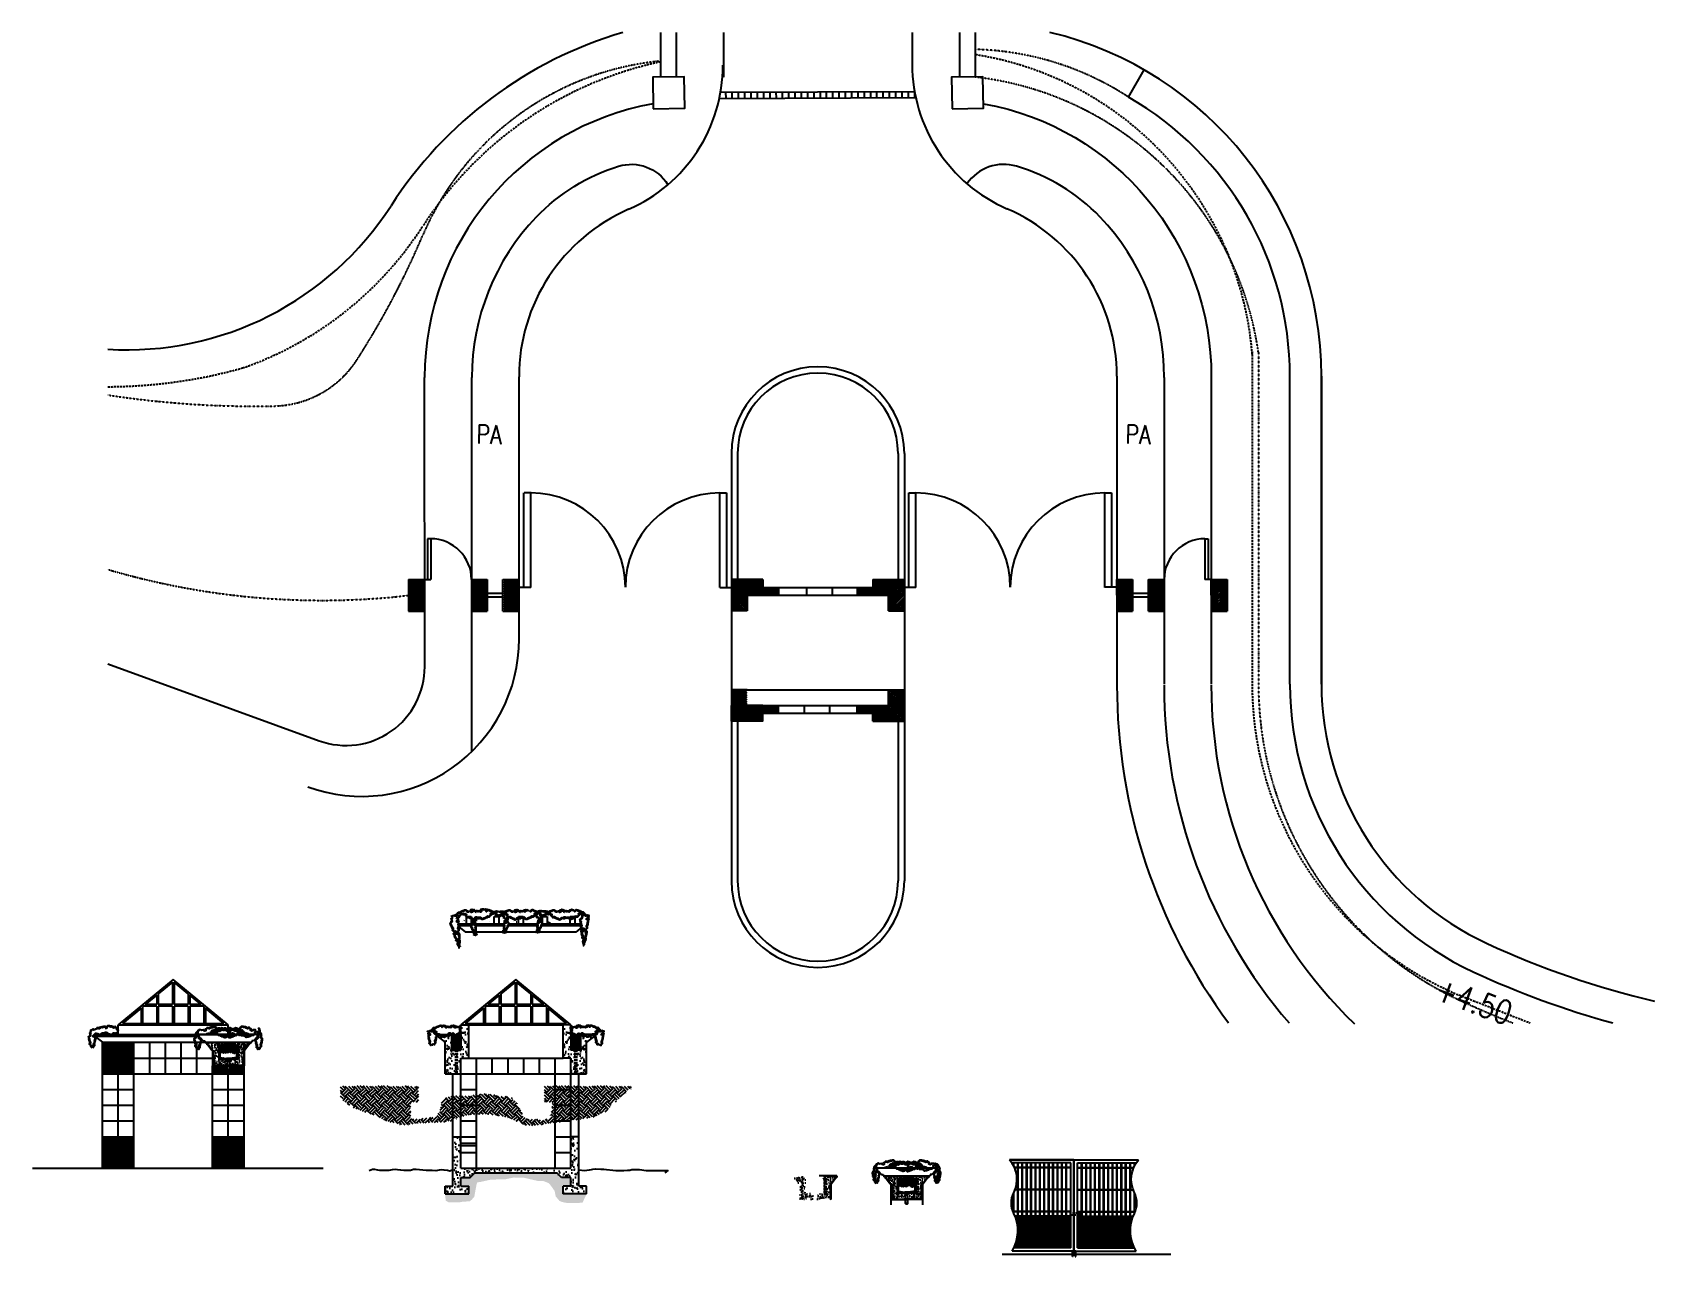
# Model space of a CAD drawing. Extents: x -24232 to 27340, y -23039 to 23489.
# Drawn here: x -24232 to 27340, y -15402 to 23489 of the extents above; entities that cross this region are included whole.
import ezdxf

# ---------------------------------------------------------------- set-up
doc = ezdxf.new("R2010")
doc.units = 0
doc.header["$LTSCALE"] = 10
for name, pattern in [('DASHDOT2', [0.5, 0.25, -0.125, 0, -0.125]), ('DASHDOTX2', [2, 1, -0.5, 0, -0.5]), ('HIDDEN', [9.525, 6.35, -3.175])]:
    doc.linetypes.add(name, pattern=pattern)
for name, color, linetype in [('0-BCA', 33, 'CONTINUOUS'), ('0-CONTOUR', 1, 'DASHDOTX2'), ('0-CONTXT', 7, 'CONTINUOUS'), ('0-DRAIN', 2, 'CONTINUOUS'), ('0-HATCH', 8, 'CONTINUOUS'), ('0-LAKE', 4, 'CONTINUOUS'), ('0-PA', 7, 'CONTINUOUS'), ('0-PLANTS', 11, 'CONTINUOUS'), ('0-TEXT', 7, 'CONTINUOUS'), ('1', 1, 'CONTINUOUS'), ('11', 11, 'CONTINUOUS'), ('2', 2, 'CONTINUOUS'), ('3', 3, 'CONTINUOUS'), ('4', 4, 'CONTINUOUS')]:
    doc.layers.add(name, color=color, linetype=linetype)
doc.styles.add('ROMANS', font='romans.shx', dxfattribs={"width": 0.8})
pattern_1 = [(45, (-38323.144, 8234.117), (-17.67767, 17.67767), [])]
pattern_2 = [(95, (-37520.1, 8234.12), (275.776, 231.4035), [37.5, -412.5]), (40, (-37520.1, 8234.1), (-314.996, 216.884), [30, -330]), (145.4514, (-37497.1, 8253.4), (-39.2197, 448.2876), [31.87, -350.571]), (91.1842, (-37590.8, 8304.83), (435.8465, 318.807), [56.25, -618.75]), (141.6356, (-37554.5, 8331.4), (-13.9495, 674.856), [47.805, -525.8565]), (36.1842, (-37590.8, 8304.83), (-13.95, 674.856), [45, -495]), (66, (-37537.76, 8322.5), (353.3858, 68.6912), [37.5, -412.5]), (11, (-37537.76, 8322.5), (-170.3543, 342.4042), [30, -330]), (116.4514, (-37508.3, 8328.23), (183.0318, 411.0953), [31.87, -350.571]), (82.5, (-37520.09, 8234.12), (-113.3966, 121.9949), [0, -326, 0, -335, 0, -331.25]), (52.5, (-37520.09, 8234.12), (-46.4365, 232.4547), [0, -191, 0, -318.5, 0, -126.25]), (12.5, (-37598.93, 8155.27), (196.7091, 180.7604), [0, -125, 0, -390, 0, -517.5]), (2.5, (-37634.28, 8119.92), (170.795, 241.5799), [0, -162.5, 0, -259, 0, -367.5])]
pattern_3 = [(45, (943.32, -18986.29), (-35.35534, 35.35534), [])]

msp = doc.modelspace()

# ---------------------------------------------------------------- texts
at = {"layer": '0-CONTXT', "style": 'ROMANS', "width": 0.8}
msp.add_text('+4.50', height=750, rotation=339.9963, dxfattribs=at).set_placement((20317, -7216))
at = {"layer": '0-PA', "style": 'ROMANS', "width": 0.8}
for p in [(-10121, 10427), (10513, 10427)]:
    msp.add_text('PA', height=600, rotation=358.6653, dxfattribs=at).set_placement(p)

# ---------------------------------------------------------------- blocks, each defined once
blk = doc.blocks.new('A')
at = {"layer": '1'}
blk.add_line((0, 0), (0, -10), dxfattribs=at)
blk = doc.blocks.new('A$C190C71B1')
at = {"layer": '0-HATCH'}
h = blk.add_hatch(dxfattribs=at)
h.set_pattern_fill('AR-CONC', color=1, scale=25, style=0)
h.set_pattern_definition([(50, (132294.87, -20042.63), (179.31505, -15.68803), [18.75, -206.25]), (355, (132294.87, -20042.63), (-34.68783, 188.04803), [15, -165]), (100.4514, (132309.81, -20043.93), (144.62735, 172.35989), [15.93505, -175.28553]), (46.1842, (132294.87, -19992.63), (266.81026, -41.37975), [28.125, -309.375]), (96.6356, (132317.1, -19996.08), (233.6657, 243.52947), [23.90257, -262.92825]), (351.1842, (132294.87, -19992.63), (233.6655, 243.52965), [22.5, -247.5]), (21, (132319.87, -20005.13), (149.22676, -100.65472), [18.75, -206.25]), (326, (132319.87, -20005.13), (60.82883, 181.2875), [15, -165]), (71.4514, (132332.3, -20013.52), (210.05566, 80.63262), [15.93505, -175.28553]), (37.5, (132294.87, -20042.63), (3.039964, 83.223463), [0, -163, 0, -167.5, 0, -165.625]), (7.5, (132294.87, -20042.63), (65.767384, 98.60293), [0, -95.5, 0, -159.25, 0, -63.125]), (327.5, (132239.12, -20042.63), (133.45561, -5.638718), [0, -62.5, 0, -195, 0, -258.75]), (317.5, (132214.12, -20042.63), (145.79654, 25.02625), [0, -81.25, 0, -129.5, 0, -183.75])])
h.paths.add_polyline_path([(1250, 339), (1001, 339), (1001, 313), (990, 287), (990, 169), (990, 149), (1430, 149), (1430, 639), (1450, 639), (1450, 649), (1470, 649), (1620, 849), (1640, 849), (1640, 879), (1250, 879)])
h.paths.add_polyline_path([(650, 339), (650, 879), (260, 879), (260, 849), (280, 849), (430, 649), (450, 649), (450, 639), (470, 639), (470, 149), (910, 149), (910, 169), (910, 287), (899, 313), (899, 339)])
h = blk.add_hatch(dxfattribs=at)
h.set_pattern_fill('EARTH', color=256, scale=200, angle=45, style=0)
h.set_pattern_definition([(45, (132294.87, -20042.627), (7e-15, 70.710678), [50, -50]), (45, (132281.613, -20029.37), (7e-15, 70.710678), [50, -50]), (45, (132268.355, -20016.11), (7e-15, 70.710678), [50, -50]), (135, (132268.355, -20007.27), (-70.710678, 7e-15), [50, -50]), (135, (132281.613, -19994.014), (-70.710678, 7e-15), [50, -50]), (135, (132294.87, -19980.755), (-70.710678, 7e-15), [50, -50])])
h.paths.add_polyline_path([(1142, 518), (1215, 539), (1215, 789), (1231, 805, 0.069607), (950, 839), (950, 560), (1026, 578)])
h.paths.add_polyline_path([(685, 579), (796, 539), (894, 546), (950, 560), (950, 839, 0.067873), (677, 796), (685, 789)])
at = {"layer": '1'}
h = blk.add_hatch(dxfattribs=at)
h.set_pattern_fill('ANSI31', color=256, scale=200, style=0)
h.set_pattern_definition([(45, (132294.872, -20042.627), (-17.6776695, 17.6776695), [])])
h.paths.add_polyline_path([(470, 639), (450, 639), (450, 139), (470, 139), (470, 149)])
h = blk.add_hatch(dxfattribs=at)
h.set_pattern_fill('ANSI31', color=256, scale=200, style=0)
h.set_pattern_definition([(135, (-130394.872, -20042.627), (17.6776695, 17.6776695), [])])
h.paths.add_polyline_path([(1430, 639), (1450, 639), (1450, 139), (1430, 139), (1430, 149)])
for p, q in [((250, 889), (250, 839)), ((250, 839), (275, 839)), ((275, 839), (425, 639)), ((425, 639), (450, 639)), ((450, 639), (450, 139)), ((650, 879), (650, 889)), ((685, 789), (650, 824)), ((675, 784), (650, 809)), ((675, 784), (685, 789)), ((675, 784), (675, 400)), ((685, 789), (685, 409)), ((1215, 789), (1250, 824)), ((1215, 789), (1215, 409)), ((1225, 784), (1215, 789)), ((1225, 784), (1250, 809)), ((1225, 784), (1225, 400)), ((1250, 879), (1250, 889)), ((1450, 639), (1450, 139)), ((1475, 639), (1450, 639)), ((1625, 839), (1475, 639)), ((1650, 839), (1625, 839)), ((1650, 889), (1650, 839)), ((450, 139), (950, 139)), ((685, 409), (675, 400)), ((675, 400), (887, 364)), ((685, 409), (889, 374)), ((1450, 139), (950, 139)), ((1215, 409), (1011, 374)), ((1225, 400), (1013, 364)), ((1215, 409), (1225, 400))]:
    blk.add_line(p, q, dxfattribs=at)
at = {"layer": '1', "linetype": 'HIDDEN'}
for p, q in [((660, 799), (660, 349)), ((1240, 799), (1240, 349)), ((660, 349), (899, 349)), ((1240, 349), (1001, 349))]:
    blk.add_line(p, q, dxfattribs=at)
at = {"layer": '1'}
for points in [[(264, 1139), (263, 1140), (262, 1142), (260, 1144), (259, 1146), (258, 1148), (257, 1151), (255, 1153), (254, 1155), (253, 1158), (253, 1158), (256, 1159), (258, 1161), (261, 1162), (263, 1162), (266, 1163), (269, 1164), (271, 1164), (274, 1164), (277, 1164), (279, 1164), (282, 1164), (285, 1164), (288, 1163), (290, 1163), (293, 1162), (296, 1161), (296, 1161), (297, 1163), (298, 1166), (299, 1168), (301, 1169), (303, 1171), (305, 1172), (307, 1173), (309, 1174), (312, 1175), (315, 1175), (318, 1176), (320, 1177), (323, 1177), (326, 1177), (329, 1178), (332, 1178), (332, 1178), (330, 1176), (328, 1175), (327, 1173), (325, 1171), (324, 1169), (323, 1167), (323, 1165), (322, 1164), (322, 1162), (323, 1160), (323, 1158), (324, 1156), (325, 1154), (326, 1152), (328, 1150), (330, 1149), (330, 1149), (335, 1151), (339, 1153), (343, 1155), (347, 1156), (351, 1157), (355, 1157), (358, 1157), (361, 1157), (363, 1156), (366, 1155), (368, 1154), (370, 1152), (372, 1150), (374, 1148), (375, 1145), (376, 1143), (376, 1143), (378, 1146), (381, 1149), (383, 1152), (385, 1155), (387, 1157), (389, 1160), (392, 1162), (394, 1163), (396, 1165), (399, 1166), (401, 1167), (404, 1168), (407, 1168), (409, 1168), (412, 1167), (415, 1167), (415, 1167), (414, 1171), (413, 1175), (412, 1180), (411, 1184), (410, 1188), (409, 1191), (407, 1195), (405, 1198), (403, 1201), (401, 1204), (398, 1206), (395, 1207), (392, 1209), (388, 1210), (384, 1210), (379, 1210), (379, 1210), (381, 1212), (383, 1214), (385, 1216), (388, 1218), (390, 1220), (392, 1221), (394, 1222), (396, 1223), (399, 1224), (401, 1224), (403, 1224), (406, 1224), (408, 1223), (410, 1222), (413, 1220), (415, 1218), (415, 1218), (416, 1221), (417, 1225), (418, 1228), (419, 1231), (421, 1233), (422, 1236), (423, 1238), (425, 1240), (427, 1242), (428, 1243), (430, 1244), (432, 1244), (435, 1244), (437, 1243), (439, 1242), (442, 1241), (442, 1241), (440, 1244), (437, 1246), (435, 1249), (432, 1250), (429, 1252), (427, 1253), (423, 1253), (420, 1252), (420, 1252), (424, 1257), (428, 1261), (431, 1265), (435, 1268), (438, 1271), (441, 1273), (445, 1275), (448, 1276), (451, 1276), (454, 1276), (456, 1276), (459, 1275), (461, 1273), (464, 1272), (466, 1269), (468, 1267), (468, 1267), (464, 1266), (460, 1265), (458, 1263), (456, 1261), (455, 1258), (455, 1254), (456, 1250), (458, 1245), (458, 1245), (460, 1247), (462, 1249), (465, 1250), (467, 1251), (469, 1251), (472, 1252), (474, 1252), (476, 1251), (479, 1250), (481, 1250), (483, 1248), (486, 1247), (488, 1246), (490, 1244), (492, 1242), (495, 1241), (495, 1241), (495, 1243), (496, 1244), (497, 1246), (498, 1248), (499, 1249), (500, 1250), (501, 1251), (503, 1252), (504, 1253), (506, 1254), (508, 1255), (510, 1255), (512, 1255), (514, 1256), (516, 1256), (518, 1256), (518, 1256), (517, 1257), (516, 1259), (514, 1261), (513, 1264), (512, 1266), (511, 1268), (510, 1270), (510, 1272), (509, 1274), (508, 1277), (508, 1279), (507, 1281), (507, 1284), (506, 1286), (506, 1289), (505, 1291), (505, 1291), (508, 1291), (510, 1290), (513, 1289), (515, 1288), (517, 1287), (519, 1286), (521, 1284), (523, 1283), (525, 1281), (526, 1280), (528, 1278), (529, 1276), (530, 1274), (532, 1272), (533, 1270), (534, 1268), (534, 1268), (533, 1270), (533, 1272), (533, 1275), (533, 1277), (534, 1279), (534, 1281), (535, 1282), (536, 1284), (536, 1284), (539, 1283), (542, 1283), (544, 1282), (546, 1281), (548, 1280), (549, 1279), (550, 1277), (551, 1276), (551, 1276), (550, 1278), (549, 1280), (548, 1282), (547, 1284), (546, 1286), (545, 1288), (544, 1290), (544, 1292), (544, 1294), (543, 1296), (543, 1299), (543, 1301), (543, 1303), (543, 1305), (543, 1307), (543, 1310), (543, 1310), (545, 1310), (547, 1309), (549, 1309), (551, 1309), (553, 1308), (554, 1307), (556, 1306), (558, 1305), (560, 1303), (561, 1302), (563, 1300), (565, 1298), (566, 1296), (568, 1294), (569, 1292), (571, 1289), (571, 1289), (570, 1292), (569, 1295), (569, 1298), (569, 1300), (569, 1303), (570, 1305), (570, 1307), (571, 1309), (572, 1311), (573, 1313), (574, 1315), (575, 1317), (576, 1318), (578, 1320), (579, 1321), (581, 1323), (581, 1323), (581, 1321), (582, 1320), (582, 1318), (583, 1317), (583, 1315), (583, 1314), (583, 1312), (583, 1311), (583, 1309), (583, 1307), (582, 1305), (582, 1303), (581, 1301), (581, 1299), (580, 1297), (578, 1295), (578, 1295), (580, 1299), (582, 1302), (584, 1304), (586, 1306), (588, 1308), (591, 1309), (593, 1309), (595, 1309), (595, 1309), (596, 1308), (597, 1306), (598, 1304), (598, 1303), (598, 1301), (598, 1300), (598, 1298), (597, 1297), (597, 1297), (601, 1299), (604, 1300), (606, 1301), (608, 1302), (610, 1302), (611, 1302), (612, 1301), (613, 1299), (613, 1299), (614, 1301), (614, 1303), (615, 1305), (615, 1307), (615, 1309), (616, 1312), (616, 1314), (616, 1316), (616, 1318), (615, 1320), (615, 1323), (614, 1325), (614, 1327), (613, 1330), (612, 1332), (611, 1334), (611, 1334), (614, 1334), (617, 1334), (620, 1333), (622, 1331), (624, 1329), (626, 1326), (628, 1322), (630, 1318), (630, 1318), (629, 1321), (629, 1323), (629, 1325), (629, 1328), (629, 1330), (629, 1332), (630, 1333), (630, 1335), (631, 1337), (632, 1338), (633, 1339), (634, 1341), (635, 1342), (636, 1343), (637, 1344), (639, 1344), (639, 1344), (639, 1340), (639, 1336), (639, 1333), (640, 1331), (641, 1329), (642, 1327), (644, 1326), (646, 1326), (646, 1326), (647, 1329), (649, 1331), (651, 1334), (653, 1336), (654, 1338), (656, 1339), (658, 1341), (660, 1342), (662, 1343), (664, 1344), (665, 1345), (667, 1346), (669, 1347), (671, 1348), (673, 1349), (675, 1350), (675, 1350), (675, 1348), (676, 1346), (676, 1345), (677, 1343), (677, 1341), (677, 1340), (677, 1338), (677, 1336), (677, 1335), (676, 1333), (676, 1331), (676, 1330), (675, 1328), (675, 1326), (674, 1325), (673, 1323), (673, 1323), (676, 1325), (678, 1327), (680, 1329), (682, 1330), (684, 1330), (687, 1331), (689, 1331), (691, 1331), (693, 1331), (695, 1331), (697, 1331), (699, 1330), (701, 1329), (703, 1329), (705, 1328), (706, 1327), (706, 1327), (702, 1325), (698, 1324), (695, 1322), (693, 1320), (692, 1317), (692, 1315), (691, 1312), (691, 1309), (691, 1309), (693, 1311), (695, 1313), (696, 1315), (698, 1316), (700, 1317), (701, 1318), (703, 1318), (704, 1318), (706, 1318), (708, 1317), (709, 1317), (711, 1316), (713, 1314), (714, 1313), (716, 1311), (718, 1309), (718, 1309), (721, 1312), (723, 1314), (726, 1316), (727, 1317), (729, 1317), (730, 1317), (732, 1317), (732, 1316), (733, 1314), (734, 1313), (734, 1311), (735, 1310), (735, 1308), (735, 1306), (736, 1304), (736, 1302), (736, 1302), (730, 1303), (724, 1303), (720, 1302), (716, 1302), (713, 1301), (710, 1301), (708, 1300), (707, 1299), (706, 1298), (706, 1296), (706, 1295), (707, 1293), (707, 1292), (709, 1290), (710, 1288), (712, 1286), (712, 1286), (714, 1287), (716, 1287), (718, 1288), (720, 1288), (721, 1288)], [(452, 1139), (451, 1140), (450, 1142), (448, 1144), (447, 1146), (446, 1148), (444, 1151), (443, 1153), (442, 1155), (441, 1158), (441, 1158), (444, 1159), (446, 1161), (449, 1162), (451, 1162), (454, 1163), (457, 1164), (459, 1164), (462, 1164), (465, 1164), (467, 1164), (470, 1164), (473, 1164), (475, 1163), (478, 1163), (481, 1162), (484, 1161), (484, 1161), (485, 1163), (486, 1166), (487, 1168), (489, 1169), (491, 1171), (493, 1172), (495, 1173), (497, 1174), (500, 1175), (503, 1175), (505, 1176), (508, 1177), (511, 1177), (514, 1177), (517, 1178), (520, 1178), (520, 1178), (518, 1176), (516, 1175), (514, 1173), (513, 1171), (512, 1169), (511, 1167), (511, 1165), (510, 1164), (510, 1162), (510, 1160), (511, 1158), (512, 1156), (513, 1154), (514, 1152), (516, 1150), (518, 1149), (518, 1149), (522, 1151), (527, 1153), (531, 1155), (535, 1156), (539, 1157), (542, 1157), (546, 1157), (549, 1157), (551, 1156), (554, 1155), (556, 1154), (558, 1152), (560, 1150), (561, 1148), (563, 1145), (564, 1143), (564, 1143), (566, 1146), (568, 1149), (571, 1152), (573, 1155), (575, 1157), (577, 1160), (579, 1162), (582, 1163), (584, 1165), (587, 1166), (589, 1167), (592, 1168), (594, 1168), (597, 1168), (600, 1167), (603, 1167), (603, 1167), (602, 1171), (601, 1175), (600, 1180), (599, 1184), (598, 1188), (597, 1191), (595, 1195), (593, 1198), (591, 1201), (588, 1204), (586, 1206), (583, 1207), (579, 1209), (576, 1210), (572, 1210), (567, 1210), (567, 1210), (569, 1212), (571, 1214), (573, 1216), (576, 1218), (578, 1220), (580, 1221), (582, 1222), (584, 1223), (587, 1224), (589, 1224), (591, 1224), (593, 1224), (596, 1223), (598, 1222), (601, 1220), (603, 1218), (603, 1218), (604, 1221), (605, 1225), (606, 1228), (607, 1231), (608, 1233), (610, 1236), (611, 1238), (613, 1240), (615, 1242), (616, 1243), (618, 1244), (620, 1244), (622, 1244), (625, 1243), (627, 1242), (630, 1241), (630, 1241), (628, 1244), (625, 1246), (623, 1249), (620, 1250), (617, 1252), (614, 1253), (611, 1253), (608, 1252), (608, 1252), (612, 1257), (616, 1261), (619, 1265), (623, 1268), (626, 1271), (629, 1273), (633, 1275), (636, 1276), (639, 1276), (641, 1276), (644, 1276), (647, 1275), (649, 1273), (651, 1272), (653, 1269), (656, 1267), (656, 1267), (651, 1266), (648, 1265), (646, 1263), (644, 1261), (643, 1258), (643, 1254), (644, 1250), (645, 1245), (645, 1245), (648, 1247), (650, 1249), (652, 1250), (655, 1251), (657, 1251), (659, 1252), (662, 1252), (664, 1251), (666, 1250), (669, 1250), (671, 1248), (673, 1247), (676, 1246), (678, 1244), (680, 1242), (683, 1241), (683, 1241), (683, 1243), (684, 1244), (685, 1246), (686, 1248), (687, 1249), (688, 1250), (689, 1251), (690, 1252), (692, 1253), (694, 1254), (696, 1255), (697, 1255), (700, 1255), (702, 1256), (704, 1256), (706, 1256), (706, 1256), (705, 1257), (703, 1259), (702, 1261), (701, 1264), (700, 1266), (699, 1268), (698, 1270), (697, 1272), (697, 1274), (696, 1277), (695, 1279), (695, 1281), (694, 1284), (694, 1286), (694, 1289), (693, 1291), (693, 1291), (696, 1291), (698, 1290), (701, 1289), (703, 1288), (705, 1287), (707, 1286), (709, 1284), (711, 1283), (712, 1281), (714, 1280), (716, 1278), (717, 1276), (718, 1274), (720, 1272), (721, 1270), (722, 1268), (722, 1268), (721, 1270), (721, 1272), (721, 1275), (721, 1277), (721, 1279), (722, 1281), (723, 1282), (723, 1284), (723, 1284), (727, 1283), (730, 1283), (732, 1282), (734, 1281), (736, 1280), (737, 1279), (738, 1277), (739, 1276), (739, 1276), (738, 1278), (736, 1280), (735, 1282), (735, 1284), (734, 1286), (733, 1288), (732, 1290), (732, 1292), (731, 1294), (731, 1296), (731, 1299), (731, 1301), (731, 1303), (731, 1305), (731, 1307), (731, 1310), (731, 1310), (733, 1310), (735, 1309), (737, 1309), (739, 1309), (741, 1308), (742, 1307), (744, 1306), (746, 1305), (747, 1303), (749, 1302), (751, 1300), (752, 1298), (754, 1296), (755, 1294), (757, 1292), (759, 1289), (759, 1289), (758, 1292), (757, 1295), (757, 1298), (757, 1300), (757, 1303), (757, 1305), (758, 1307), (759, 1309), (760, 1311), (761, 1313), (762, 1315), (763, 1317), (764, 1318), (766, 1320), (767, 1321), (769, 1323), (769, 1323), (769, 1321), (770, 1320), (770, 1318), (771, 1317), (771, 1315), (771, 1314), (771, 1312), (771, 1311), (771, 1309), (771, 1307), (770, 1305), (770, 1303), (769, 1301), (768, 1299), (767, 1297), (766, 1295), (766, 1295), (768, 1299), (770, 1302), (772, 1304), (774, 1306), (776, 1308), (778, 1309), (781, 1309), (783, 1309), (783, 1309), (784, 1308), (785, 1306), (786, 1304), (786, 1303), (786, 1301), (786, 1300), (786, 1298), (785, 1297), (785, 1297), (788, 1299), (791, 1300), (794, 1301), (796, 1302), (798, 1302), (799, 1302), (800, 1301), (801, 1299), (801, 1299), (801, 1301), (802, 1303), (803, 1305), (803, 1307), (803, 1309), (803, 1312), (804, 1314), (804, 1316), (803, 1318), (803, 1320), (803, 1323), (802, 1325), (802, 1327), (801, 1330), (800, 1332), (799, 1334), (799, 1334), (802, 1334), (805, 1334), (808, 1333), (810, 1331), (812, 1329), (814, 1326), (816, 1322), (818, 1318), (818, 1318), (817, 1321), (817, 1323), (817, 1325), (817, 1328), (817, 1330), (817, 1332), (818, 1333), (818, 1335), (819, 1337), (820, 1338), (820, 1339), (821, 1341), (823, 1342), (824, 1343), (825, 1344), (826, 1344), (826, 1344), (826, 1340), (827, 1336), (827, 1333), (828, 1331), (829, 1329), (830, 1327), (832, 1326), (834, 1326), (834, 1326), (835, 1329), (837, 1331), (839, 1334), (840, 1336), (842, 1338), (844, 1339), (846, 1341), (848, 1342), (850, 1343), (851, 1344), (853, 1345), (855, 1346), (857, 1347), (859, 1348), (861, 1349), (863, 1350), (863, 1350), (863, 1348), (864, 1346), (864, 1345), (864, 1343), (865, 1341), (865, 1340), (865, 1338), (865, 1336), (865, 1335), (864, 1333), (864, 1331), (864, 1330), (863, 1328), (862, 1326), (862, 1325), (861, 1323), (861, 1323), (863, 1325), (866, 1327), (868, 1329), (870, 1330), (872, 1330), (874, 1331), (876, 1331), (879, 1331), (881, 1331), (883, 1331), (885, 1331), (887, 1330), (888, 1329), (890, 1329), (892, 1328), (894, 1327), (894, 1327), (889, 1325), (886, 1324), (883, 1322), (881, 1320), (880, 1317), (879, 1315), (879, 1312), (879, 1309), (879, 1309), (881, 1311), (882, 1313), (884, 1315), (886, 1316), (887, 1317), (889, 1318), (891, 1318), (892, 1318), (894, 1318), (896, 1317), (897, 1317), (899, 1316), (901, 1314), (902, 1313), (904, 1311), (906, 1309), (906, 1309), (908, 1312), (911, 1314), (913, 1316), (915, 1317), (917, 1317), (918, 1317), (919, 1317), (920, 1316), (921, 1314), (922, 1313), (922, 1311), (923, 1310), (923, 1308), (923, 1306), (924, 1304), (924, 1302), (924, 1302), (918, 1303), (912, 1303), (908, 1302), (904, 1302), (900, 1301), (898, 1301), (896, 1300), (895, 1299), (894, 1298), (894, 1296), (894, 1295), (894, 1293), (895, 1292), (896, 1290), (898, 1288), (899, 1286), (899, 1286), (901, 1287), (903, 1287), (905, 1288), (907, 1288), (909, 1288), (911, 1288), (913, 1287), (914, 1287), (916, 1286), (917, 1285), (919, 1284), (920, 1283), (921, 1281), (922, 1280), (923, 1278), (924, 1276), (924, 1276), (927, 1279), (929, 1281), (931, 1283), (933, 1284), (935, 1285), (937, 1286), (939, 1287), (942, 1287), (944, 1288), (946, 1287), (949, 1287), (951, 1286), (954, 1285), (956, 1283), (958, 1282), (961, 1280), (961, 1280), (962, 1282), (962, 1285), (962, 1287), (961, 1290), (960, 1292), (959, 1294), (956, 1297), (954, 1299), (954, 1299), (955, 1299), (957, 1299), (958, 1300), (960, 1300), (961, 1300), (963, 1300), (964, 1300), (966, 1301), (968, 1301), (969, 1301), (971, 1301), (972, 1302), (974, 1302), (975, 1302), (977, 1302), (978, 1302), (978, 1302), (983, 1305), (987, 1306), (991, 1308), (994, 1309), (997, 1310), (1000, 1310), (1003, 1310), (1005, 1310), (1008, 1310), (1010, 1310), (1011, 1309), (1013, 1308), (1015, 1307), (1016, 1306), (1018, 1305), (1019, 1303), (1019, 1303), (1015, 1303), (1012, 1302), (1010, 1301), (1008, 1300), (1006, 1297), (1006, 1295), (1006, 1292), (1006, 1288), (1006, 1288), (1008, 1290), (1011, 1292), (1013, 1293), (1015, 1294), (1017, 1294), (1019, 1294), (1020, 1294), (1022, 1293), (1024, 1293), (1025, 1292), (1027, 1290), (1028, 1289), (1030, 1287), (1031, 1285), (1033, 1284), (1034, 1282), (1034, 1282), (1030, 1282), (1026, 1281), (1024, 1280), (1022, 1279), (1020, 1277), (1019, 1274), (1019, 1271), (1020, 1268), (1020, 1268), (1021, 1269), (1023, 1271), (1025, 1272), (1027, 1273), (1029, 1273), (1030, 1274), (1032, 1274), (1034, 1274), (1036, 1273), (1038, 1273), (1040, 1272), (1042, 1272), (1044, 1271), (1046, 1270), (1048, 1269), (1050, 1267), (1050, 1267), (1052, 1271), (1054, 1275), (1056, 1278), (1058, 1281), (1059, 1283), (1061, 1285), (1063, 1286), (1065, 1287), (1067, 1288), (1069, 1288), (1071, 1288), (1073, 1287), (1075, 1286), (1077, 1284), (1079, 1282), (1081, 1280), (1081, 1280), (1082, 1282), (1082, 1284), (1082, 1286), (1082, 1288), (1082, 1290), (1082, 1292), (1082, 1293), (1082, 1295), (1083, 1296), (1084, 1298), (1084, 1298), (1086, 1299), (1087, 1299), (1089, 1299), (1091, 1299), (1093, 1298), (1093, 1298), (1093, 1298)], [(452, 1248), (451, 1247), (450, 1245), (448, 1243), (447, 1241), (446, 1239), (444, 1236), (443, 1234), (442, 1232), (441, 1229), (441, 1229), (444, 1228), (446, 1226), (449, 1225), (451, 1225), (454, 1224), (457, 1223), (459, 1223), (462, 1223), (465, 1223), (467, 1223), (470, 1223), (473, 1223), (475, 1224), (478, 1224), (481, 1225), (484, 1226), (484, 1226), (485, 1223), (486, 1221), (487, 1219), (489, 1218), (491, 1216), (493, 1215), (495, 1214), (497, 1213), (500, 1212), (503, 1212), (505, 1211), (508, 1210), (511, 1210), (514, 1210), (517, 1209), (520, 1209), (520, 1209), (518, 1211), (516, 1212), (514, 1214), (513, 1216), (512, 1218), (511, 1220), (511, 1222), (510, 1223), (510, 1225), (510, 1227), (511, 1229), (512, 1231), (513, 1233), (514, 1235), (516, 1236), (518, 1238), (518, 1238), (522, 1236), (527, 1234), (531, 1232), (535, 1231), (539, 1230), (542, 1230), (546, 1229), (549, 1230), (551, 1231), (554, 1232), (556, 1233), (558, 1235), (560, 1237), (561, 1239), (563, 1242), (564, 1244), (564, 1244), (566, 1241), (568, 1238), (571, 1235), (573, 1232), (575, 1230), (577, 1227), (579, 1225), (582, 1223), (584, 1222), (587, 1221), (589, 1220), (592, 1219), (594, 1219), (597, 1219), (600, 1220), (603, 1220), (603, 1220), (602, 1216), (601, 1212), (600, 1207), (599, 1203), (598, 1199), (597, 1195), (595, 1192), (593, 1189), (591, 1186), (588, 1183), (586, 1181), (583, 1179), (579, 1178), (576, 1177), (572, 1177), (567, 1177), (567, 1177), (569, 1175), (571, 1173), (573, 1171), (576, 1169), (578, 1167), (580, 1166), (582, 1165), (584, 1164), (587, 1163), (589, 1163), (591, 1163), (593, 1163), (596, 1164), (598, 1165), (601, 1167), (603, 1169), (603, 1169), (604, 1166), (605, 1162), (606, 1159), (607, 1156), (608, 1154), (610, 1151), (611, 1149), (613, 1147), (615, 1145), (616, 1144), (618, 1143), (620, 1143), (622, 1143), (625, 1144), (627, 1145), (630, 1146), (630, 1146), (628, 1143), (625, 1141), (623, 1138), (620, 1137), (617, 1135), (614, 1134), (611, 1134), (608, 1135), (608, 1135), (612, 1130), (616, 1126), (619, 1122), (623, 1119), (626, 1116), (629, 1114), (633, 1112), (636, 1111), (639, 1111), (641, 1111), (644, 1111), (647, 1112), (649, 1113), (651, 1115), (653, 1118), (656, 1120), (656, 1120), (651, 1121), (648, 1122), (646, 1124), (644, 1126), (643, 1129), (643, 1133), (644, 1137), (645, 1142), (645, 1142), (648, 1140), (650, 1138), (652, 1137), (655, 1136), (657, 1135), (659, 1135), (662, 1135), (664, 1136), (666, 1137), (669, 1137), (671, 1139), (673, 1140), (676, 1141), (678, 1143), (680, 1145), (683, 1146), (683, 1146), (683, 1144), (684, 1143), (685, 1141), (686, 1139), (687, 1138), (688, 1137), (689, 1136), (690, 1134), (692, 1134), (694, 1133), (696, 1132), (697, 1132), (700, 1132), (702, 1131), (704, 1131), (706, 1131), (706, 1131), (705, 1130), (703, 1127), (702, 1126), (701, 1123), (700, 1121), (699, 1119), (698, 1117), (697, 1115), (697, 1112), (696, 1110), (695, 1108), (695, 1105), (694, 1103), (694, 1101), (694, 1098), (693, 1096), (693, 1096), (696, 1096), (698, 1097), (701, 1098), (703, 1099), (705, 1100), (707, 1101), (709, 1102), (711, 1104), (712, 1105), (714, 1107), (716, 1109), (717, 1111), (718, 1113), (720, 1115), (721, 1117), (722, 1119), (722, 1119), (721, 1117), (721, 1115), (721, 1112), (721, 1110), (721, 1108), (722, 1106), (723, 1105), (723, 1103), (723, 1103), (727, 1104), (730, 1104), (732, 1105), (734, 1106), (736, 1107), (737, 1108), (738, 1110), (739, 1111), (739, 1111), (738, 1109), (736, 1107), (735, 1105), (735, 1103), (734, 1101), (733, 1099), (732, 1097), (732, 1095), (731, 1093), (731, 1090), (731, 1088), (731, 1086), (731, 1084), (731, 1082), (731, 1080), (731, 1077), (731, 1077), (733, 1077), (735, 1078), (737, 1078), (739, 1078), (741, 1079), (742, 1080), (744, 1081), (746, 1082), (747, 1083), (749, 1085), (751, 1087), (752, 1089), (754, 1091), (755, 1093), (757, 1095), (759, 1098), (759, 1098), (758, 1095), (757, 1092), (757, 1089), (757, 1086), (757, 1084), (757, 1082), (758, 1079), (759, 1077), (760, 1075), (761, 1074), (762, 1072), (763, 1070), (764, 1069), (766, 1067), (767, 1066), (769, 1064), (769, 1064), (769, 1066), (770, 1067), (770, 1068), (771, 1070), (771, 1072), (771, 1073), (771, 1075), (771, 1076), (771, 1078), (771, 1080), (770, 1082), (770, 1084), (769, 1086), (768, 1087), (767, 1090), (766, 1092), (766, 1092), (768, 1088), (770, 1085), (772, 1083), (774, 1081), (776, 1079), (778, 1078), (781, 1077), (783, 1078), (783, 1078), (784, 1079), (785, 1081), (786, 1083), (786, 1084), (786, 1086), (786, 1087), (786, 1089), (785, 1090), (785, 1090), (788, 1088), (791, 1087), (794, 1086), (796, 1085), (798, 1085), (799, 1085), (800, 1086), (801, 1088), (801, 1088), (801, 1086), (802, 1084), (803, 1082), (803, 1080), (803, 1078), (803, 1075), (804, 1073), (804, 1071), (803, 1069), (803, 1066), (803, 1064), (802, 1062), (802, 1060), (801, 1057), (800, 1055), (799, 1053), (799, 1053), (802, 1053), (805, 1053), (808, 1054), (810, 1056), (812, 1058), (814, 1061), (816, 1065), (818, 1069), (818, 1069), (817, 1066), (817, 1064), (817, 1062), (817, 1059), (817, 1057), (817, 1055), (818, 1054), (818, 1052), (819, 1050), (820, 1049), (820, 1048), (821, 1046), (823, 1045), (824, 1044), (825, 1043), (826, 1043), (826, 1043), (826, 1047), (827, 1051), (827, 1054), (828, 1056), (829, 1058), (830, 1060), (832, 1061), (834, 1061), (834, 1061), (835, 1058), (837, 1056), (839, 1053), (840, 1051), (842, 1049), (844, 1048), (846, 1046), (848, 1045), (850, 1044), (851, 1042), (853, 1041), (855, 1040), (857, 1040), (859, 1039), (861, 1038), (863, 1037), (863, 1037), (863, 1039), (864, 1041), (864, 1042), (864, 1044), (865, 1046), (865, 1047), (865, 1049), (865, 1051), (865, 1052), (864, 1054), (864, 1056), (864, 1057), (863, 1059), (862, 1060), (862, 1062), (861, 1063), (861, 1063), (863, 1061), (866, 1060), (868, 1058), (870, 1057), (872, 1057), (874, 1056), (876, 1056), (879, 1055), (881, 1056), (883, 1056), (885, 1056), (887, 1057), (888, 1057), (890, 1058), (892, 1059), (894, 1060), (894, 1060), (889, 1061), (886, 1063), (883, 1065), (881, 1067), (880, 1070), (879, 1072), (879, 1075), (879, 1077), (879, 1077), (881, 1075), (882, 1074), (884, 1072), (886, 1071), (887, 1070), (889, 1069), (891, 1069), (892, 1069), (894, 1069), (896, 1070), (897, 1070), (899, 1071), (901, 1073), (902, 1074), (904, 1076), (906, 1078), (906, 1078), (908, 1075), (911, 1073), (913, 1071), (915, 1070), (917, 1070), (918, 1070), (919, 1070), (920, 1071), (921, 1073), (922, 1074), (922, 1076), (923, 1077), (923, 1079), (923, 1081), (924, 1083), (924, 1085), (924, 1085), (918, 1084), (912, 1084), (908, 1084), (904, 1085), (900, 1086), (898, 1086), (896, 1087), (895, 1088), (894, 1089), (894, 1091), (894, 1092), (894, 1094), (895, 1095), (896, 1097), (898, 1099), (899, 1101), (899, 1101), (901, 1100), (903, 1099), (905, 1099), (907, 1099), (909, 1099), (911, 1099), (913, 1100), (914, 1100), (916, 1101), (917, 1102), (919, 1103), (920, 1104), (921, 1106), (922, 1107), (923, 1109), (924, 1111), (924, 1111), (927, 1108), (929, 1106), (931, 1104), (933, 1103), (935, 1101), (937, 1100), (939, 1100), (942, 1099), (944, 1099), (946, 1100), (949, 1100), (951, 1101), (954, 1102), (956, 1103), (958, 1105), (961, 1107), (961, 1107), (962, 1105), (962, 1102), (962, 1100), (961, 1097), (960, 1095), (959, 1093), (956, 1090), (954, 1088), (954, 1088), (955, 1088), (957, 1088), (958, 1087), (960, 1087), (961, 1087), (963, 1087), (964, 1087), (966, 1086), (968, 1086), (969, 1086), (971, 1086), (972, 1085), (974, 1085), (975, 1085), (977, 1085), (978, 1084), (978, 1084), (983, 1082), (987, 1081), (991, 1079), (994, 1078), (997, 1077), (1000, 1077), (1003, 1077), (1005, 1077), (1008, 1077), (1010, 1077), (1011, 1078), (1013, 1079), (1015, 1080), (1016, 1081), (1018, 1082), (1019, 1084), (1019, 1084), (1015, 1084), (1012, 1085), (1010, 1086), (1008, 1087), (1006, 1090), (1006, 1092), (1006, 1095), (1006, 1099), (1006, 1099), (1008, 1097), (1011, 1095), (1013, 1094), (1015, 1093), (1017, 1093), (1019, 1093), (1020, 1093), (1022, 1094), (1024, 1094), (1025, 1095), (1027, 1097), (1028, 1098), (1030, 1100), (1031, 1101), (1033, 1103), (1034, 1105), (1034, 1105), (1030, 1105), (1026, 1106), (1024, 1107), (1022, 1108), (1020, 1110), (1019, 1113), (1019, 1116), (1020, 1119), (1020, 1119), (1021, 1117), (1023, 1116), (1025, 1115), (1027, 1114), (1029, 1114), (1030, 1113), (1032, 1113), (1034, 1113), (1036, 1114), (1038, 1114), (1040, 1115), (1042, 1115), (1044, 1116), (1046, 1117), (1048, 1118), (1050, 1120), (1050, 1120), (1052, 1116), (1054, 1112), (1056, 1109), (1058, 1106), (1059, 1104), (1061, 1102), (1063, 1101), (1065, 1100), (1067, 1099), (1069, 1099), (1071, 1099), (1073, 1100), (1075, 1101), (1077, 1103), (1079, 1105), (1081, 1107), (1081, 1107), (1082, 1105), (1082, 1103), (1082, 1101), (1082, 1099), (1082, 1097), (1082, 1095), (1082, 1093), (1082, 1092), (1083, 1091), (1084, 1089), (1084, 1088), (1086, 1088), (1087, 1088), (1089, 1088), (1091, 1088), (1093, 1089), (1093, 1089), (1093, 1089)], [(1138, 1139), (1139, 1140), (1140, 1142), (1142, 1144), (1143, 1146), (1144, 1148), (1145, 1151), (1146, 1153), (1148, 1155), (1149, 1158), (1149, 1158), (1146, 1159), (1144, 1161), (1141, 1162), (1138, 1162), (1136, 1163), (1133, 1164), (1131, 1164), (1128, 1164), (1125, 1164), (1122, 1164), (1120, 1164), (1117, 1164), (1114, 1163), (1111, 1163), (1109, 1162), (1106, 1161), (1106, 1161), (1105, 1163), (1104, 1166), (1103, 1168), (1101, 1169), (1099, 1171), (1097, 1172), (1095, 1173), (1092, 1174), (1090, 1175), (1087, 1175), (1084, 1176), (1082, 1177), (1079, 1177), (1076, 1177), (1073, 1178), (1070, 1178), (1070, 1178), (1072, 1176), (1074, 1175), (1075, 1173), (1077, 1171), (1078, 1169), (1079, 1167), (1079, 1165), (1079, 1164), (1079, 1162), (1079, 1160), (1079, 1158), (1078, 1156), (1077, 1154), (1075, 1152), (1074, 1150), (1072, 1149), (1072, 1149), (1067, 1151), (1063, 1153), (1058, 1155), (1054, 1156), (1051, 1157), (1047, 1157), (1044, 1157), (1041, 1157), (1038, 1156), (1036, 1155), (1034, 1154), (1032, 1152), (1030, 1150), (1028, 1148), (1027, 1145), (1025, 1143), (1025, 1143), (1023, 1146), (1021, 1149), (1019, 1152), (1017, 1155), (1015, 1157), (1013, 1160), (1010, 1162), (1008, 1163), (1005, 1165), (1003, 1166), (1000, 1167), (998, 1168), (995, 1168), (992, 1168), (990, 1167), (987, 1167), (987, 1167), (988, 1171), (988, 1175), (989, 1180), (990, 1184), (992, 1188), (993, 1191), (995, 1195), (997, 1198), (999, 1201), (1001, 1204), (1004, 1206), (1007, 1207), (1010, 1209), (1014, 1210), (1018, 1210), (1023, 1210), (1023, 1210), (1021, 1212), (1019, 1214), (1016, 1216), (1014, 1218), (1012, 1220), (1010, 1221), (1008, 1222), (1005, 1223), (1003, 1224), (1001, 1224), (999, 1224), (996, 1224), (994, 1223), (991, 1222), (989, 1220), (987, 1218), (987, 1218), (986, 1221), (985, 1225), (984, 1228), (982, 1231), (981, 1233), (980, 1236), (978, 1238), (977, 1240), (975, 1242), (973, 1243), (971, 1244), (969, 1244), (967, 1244), (965, 1243), (962, 1242), (960, 1241), (960, 1241), (962, 1244), (964, 1246), (967, 1249), (970, 1250), (972, 1252), (975, 1253), (978, 1253), (982, 1252), (982, 1252), (978, 1257), (974, 1261), (971, 1265), (967, 1268), (964, 1271), (960, 1273), (957, 1275), (954, 1276), (951, 1276), (948, 1276), (946, 1276), (943, 1275), (941, 1273), (938, 1272), (936, 1269), (934, 1267), (934, 1267), (938, 1266), (942, 1265), (944, 1263), (946, 1261), (947, 1258), (947, 1254), (946, 1250), (944, 1245), (944, 1245), (942, 1247), (940, 1249), (937, 1250), (935, 1251), (933, 1251), (930, 1252), (928, 1252), (926, 1251), (923, 1250), (921, 1250), (919, 1248), (916, 1247), (914, 1246), (912, 1244), (909, 1242), (907, 1241), (907, 1241), (907, 1243), (906, 1244), (905, 1246), (904, 1248), (903, 1249), (902, 1250), (901, 1251), (899, 1252), (898, 1253), (896, 1254), (894, 1255), (892, 1255), (890, 1255), (888, 1256), (886, 1256), (883, 1256), (883, 1256), (885, 1257), (886, 1259), (888, 1261), (889, 1264), (890, 1266), (891, 1268), (892, 1270), (892, 1272), (893, 1274), (894, 1277), (894, 1279), (895, 1281), (895, 1284), (896, 1286), (896, 1289), (896, 1291), (896, 1291), (894, 1291), (891, 1290), (889, 1289), (887, 1288), (885, 1287), (883, 1286), (881, 1284), (879, 1283), (877, 1281), (876, 1280), (874, 1278), (873, 1276), (871, 1274), (870, 1272), (869, 1270), (868, 1268), (868, 1268), (868, 1270), (869, 1272), (869, 1275), (869, 1277), (868, 1279), (868, 1281), (867, 1282), (866, 1284), (866, 1284), (863, 1283), (860, 1283), (858, 1282), (856, 1281), (854, 1280), (853, 1279), (852, 1277), (851, 1276), (851, 1276), (852, 1278), (853, 1280), (854, 1282), (855, 1284), (856, 1286), (857, 1288), (857, 1290), (858, 1292), (858, 1294), (859, 1296), (859, 1299), (859, 1301), (859, 1303), (859, 1305), (859, 1307), (858, 1310), (858, 1310), (856, 1310), (855, 1309), (853, 1309), (851, 1309), (849, 1308), (847, 1307), (846, 1306), (844, 1305), (842, 1303), (841, 1302), (839, 1300), (837, 1298), (836, 1296), (834, 1294), (833, 1292), (831, 1289), (831, 1289), (832, 1292), (833, 1295), (833, 1298), (833, 1300), (833, 1303), (832, 1305), (832, 1307), (831, 1309), (830, 1311), (829, 1313), (828, 1315), (827, 1317), (825, 1318), (824, 1320), (822, 1321), (821, 1323), (821, 1323), (820, 1321), (820, 1320), (820, 1318), (819, 1317), (819, 1315), (819, 1314), (819, 1312), (819, 1311), (819, 1309), (819, 1307), (819, 1305), (820, 1303), (820, 1301), (821, 1299), (822, 1297), (823, 1295), (823, 1295), (821, 1299), (820, 1302), (817, 1304), (816, 1306), (813, 1308), (811, 1309), (809, 1309), (807, 1309), (807, 1309), (806, 1308), (805, 1306), (804, 1304), (804, 1303), (803, 1301), (803, 1300), (804, 1298), (805, 1297), (805, 1297), (801, 1299), (798, 1300), (796, 1301), (794, 1302), (792, 1302), (790, 1302), (789, 1301), (789, 1299), (789, 1299), (788, 1301), (788, 1303), (787, 1305), (787, 1307), (786, 1309), (786, 1312), (786, 1314), (786, 1316), (786, 1318), (787, 1320), (787, 1323), (787, 1325), (788, 1327), (789, 1330), (790, 1332), (791, 1334), (791, 1334), (788, 1334), (785, 1334), (782, 1333), (780, 1331), (777, 1329), (775, 1326), (774, 1322), (772, 1318), (772, 1318), (773, 1321), (773, 1323), (773, 1325), (773, 1328), (773, 1330), (772, 1332), (772, 1333), (771, 1335), (771, 1337), (770, 1338), (769, 1339), (768, 1341), (767, 1342), (766, 1343), (765, 1344), (763, 1344), (763, 1344), (763, 1340), (763, 1336), (763, 1333), (762, 1331), (761, 1329), (760, 1327), (758, 1326), (756, 1326), (756, 1326), (754, 1329), (753, 1331), (751, 1334), (749, 1336), (747, 1338), (746, 1339), (744, 1341), (742, 1342), (740, 1343), (738, 1344), (736, 1345), (734, 1346), (733, 1347), (731, 1348), (729, 1349), (727, 1350), (727, 1350), (726, 1348), (726, 1346), (726, 1345), (725, 1343), (725, 1341), (725, 1340), (725, 1338), (725, 1336), (725, 1335), (725, 1333), (726, 1331), (726, 1330), (727, 1328), (727, 1326), (728, 1325), (729, 1323), (729, 1323), (726, 1325), (724, 1327), (722, 1329), (720, 1330), (717, 1330), (715, 1331), (713, 1331), (711, 1331), (709, 1331), (707, 1331), (705, 1331), (703, 1330), (701, 1329), (699, 1329), (697, 1328), (695, 1327), (695, 1327), (700, 1325), (704, 1324), (707, 1322), (708, 1320), (710, 1317), (710, 1315), (711, 1312), (710, 1309), (710, 1309), (709, 1311), (707, 1313), (706, 1315), (704, 1316), (702, 1317), (701, 1318), (699, 1318), (697, 1318), (696, 1318), (694, 1317), (692, 1317), (691, 1316), (689, 1314), (687, 1313), (686, 1311), (684, 1309), (684, 1309), (681, 1312), (679, 1314), (676, 1316), (674, 1317), (673, 1317), (671, 1317), (670, 1317), (669, 1316), (669, 1314), (668, 1313), (668, 1311), (667, 1310), (667, 1308), (666, 1306), (666, 1304), (666, 1302), (666, 1302), (672, 1303), (677, 1303), (682, 1302), (686, 1302), (689, 1301), (692, 1301), (694, 1300), (695, 1299), (696, 1298), (696, 1296), (696, 1295), (695, 1293), (694, 1292), (693, 1290), (692, 1288), (690, 1286), (690, 1286), (688, 1287), (686, 1287), (684, 1288), (682, 1288), (680, 1288), (679, 1288), (677, 1287), (675, 1287), (674, 1286), (672, 1285), (671, 1284), (670, 1283), (668, 1281), (667, 1280), (666, 1278), (665, 1276), (665, 1276), (663, 1279), (661, 1281), (659, 1283), (657, 1284), (655, 1285), (652, 1286), (650, 1287), (648, 1287), (646, 1288), (643, 1287), (641, 1287), (639, 1286), (636, 1285), (634, 1283), (631, 1282), (629, 1280), (629, 1280), (628, 1282), (628, 1285), (628, 1287), (628, 1290), (630, 1292), (631, 1294), (633, 1297), (636, 1299), (636, 1299), (634, 1299), (633, 1299), (631, 1300), (630, 1300), (628, 1300), (627, 1300), (625, 1300), (624, 1301), (622, 1301), (621, 1301), (619, 1301), (617, 1302), (616, 1302), (614, 1302), (613, 1302), (611, 1302), (611, 1302), (607, 1305), (603, 1306), (599, 1308), (596, 1309), (593, 1310), (590, 1310), (587, 1310), (584, 1310), (582, 1310), (580, 1310), (578, 1309), (576, 1308), (575, 1307), (573, 1306), (572, 1305), (570, 1303), (570, 1303), (574, 1303), (577, 1302), (580, 1301), (582, 1300), (583, 1297), (584, 1295), (584, 1292), (584, 1288), (584, 1288), (581, 1290), (579, 1292), (577, 1293), (575, 1294), (573, 1294), (571, 1294), (569, 1294), (568, 1293), (566, 1293), (564, 1292), (563, 1290), (561, 1289), (560, 1287), (558, 1285), (557, 1284), (556, 1282), (556, 1282), (560, 1282), (563, 1281), (566, 1280), (568, 1279), (570, 1277), (570, 1274), (570, 1271), (570, 1268), (570, 1268), (568, 1269), (566, 1271), (565, 1272), (563, 1273), (561, 1273), (559, 1274), (557, 1274), (555, 1274), (553, 1273), (552, 1273), (550, 1272), (548, 1272), (546, 1271), (543, 1270), (541, 1269), (539, 1267), (539, 1267), (538, 1271), (536, 1275), (534, 1278), (532, 1281), (530, 1283), (528, 1285), (526, 1286), (525, 1287), (523, 1288), (521, 1288), (519, 1288), (517, 1287), (514, 1286), (512, 1284), (510, 1282), (508, 1280), (508, 1280), (508, 1282), (508, 1284), (508, 1286), (508, 1288), (508, 1290), (508, 1292), (508, 1293), (507, 1295), (507, 1296), (506, 1298), (505, 1298), (504, 1299), (503, 1299), (501, 1299), (499, 1299), (496, 1298), (496, 1298), (496, 1298)], [(785, 1272), (785, 1272), (786, 1274), (787, 1277), (788, 1279), (788, 1281), (789, 1283), (789, 1285), (790, 1287), (790, 1290), (790, 1292), (790, 1294), (789, 1296), (789, 1298), (789, 1300), (788, 1303), (788, 1305), (787, 1307), (787, 1307), (786, 1305), (785, 1302), (783, 1301), (782, 1299), (781, 1297), (779, 1296), (778, 1295), (776, 1295), (775, 1294), (773, 1294), (772, 1293), (770, 1293), (769, 1293), (767, 1293), (765, 1293), (764, 1293), (764, 1293), (765, 1297), (765, 1301), (764, 1304), (764, 1306), (762, 1308), (760, 1310), (759, 1312), (756, 1313), (756, 1313), (754, 1312), (752, 1311), (750, 1310), (748, 1308), (746, 1307), (744, 1306), (743, 1304), (741, 1303), (740, 1301), (739, 1299), (738, 1298), (738, 1296), (737, 1294), (737, 1292), (737, 1290), (737, 1288), (737, 1288), (736, 1291), (735, 1294), (734, 1296), (732, 1299), (731, 1301), (730, 1303), (728, 1305), (727, 1307), (725, 1309), (723, 1310), (722, 1312), (720, 1313), (718, 1315), (716, 1316), (713, 1317), (711, 1318), (711, 1318), (710, 1316), (709, 1315), (709, 1313), (708, 1312), (707, 1310), (707, 1309), (706, 1307), (706, 1306), (705, 1304), (705, 1303), (705, 1301), (705, 1300), (705, 1298), (706, 1297), (706, 1295), (706, 1294), (706, 1294), (704, 1296), (701, 1297), (698, 1299), (695, 1300), (693, 1301), (690, 1302), (687, 1302), (684, 1303), (681, 1303), (678, 1303), (675, 1303), (672, 1303), (669, 1303), (666, 1303), (663, 1303), (660, 1302), (660, 1302), (661, 1300), (663, 1298), (665, 1295), (667, 1293), (670, 1290), (673, 1288), (676, 1286), (679, 1284), (683, 1281), (686, 1279), (690, 1277), (693, 1275), (696, 1273), (700, 1272), (703, 1270), (705, 1269)], [(1388, 1139), (1389, 1140), (1391, 1142), (1392, 1144), (1394, 1146), (1395, 1148), (1396, 1151), (1397, 1153), (1398, 1155), (1399, 1158), (1399, 1158), (1397, 1159), (1394, 1161), (1392, 1162), (1389, 1162), (1386, 1163), (1384, 1164), (1381, 1164), (1379, 1164), (1376, 1164), (1373, 1164), (1370, 1164), (1368, 1164), (1365, 1163), (1362, 1163), (1359, 1162), (1357, 1161), (1357, 1161), (1356, 1163), (1355, 1166), (1353, 1168), (1352, 1169), (1350, 1171), (1348, 1172), (1345, 1173), (1343, 1174), (1340, 1175), (1338, 1175), (1335, 1176), (1332, 1177), (1329, 1177), (1326, 1177), (1323, 1178), (1320, 1178), (1320, 1178), (1323, 1176), (1324, 1175), (1326, 1173), (1327, 1171), (1328, 1169), (1329, 1167), (1330, 1165), (1330, 1164), (1330, 1162), (1330, 1160), (1329, 1158), (1329, 1156), (1328, 1154), (1326, 1152), (1325, 1150), (1323, 1149), (1323, 1149), (1318, 1151), (1313, 1153), (1309, 1155), (1305, 1156), (1301, 1157), (1298, 1157), (1295, 1157), (1292, 1157), (1289, 1156), (1287, 1155), (1284, 1154), (1282, 1152), (1281, 1150), (1279, 1148), (1277, 1145), (1276, 1143), (1276, 1143), (1274, 1146), (1272, 1149), (1270, 1152), (1268, 1155), (1265, 1157), (1263, 1160), (1261, 1162), (1259, 1163), (1256, 1165), (1254, 1166), (1251, 1167), (1249, 1168), (1246, 1168), (1243, 1168), (1240, 1167), (1237, 1167), (1237, 1167), (1238, 1171), (1239, 1175), (1240, 1180), (1241, 1184), (1242, 1188), (1244, 1191), (1245, 1195), (1247, 1198), (1249, 1201), (1252, 1204), (1254, 1206), (1258, 1207), (1261, 1209), (1265, 1210), (1269, 1210), (1273, 1210), (1273, 1210), (1271, 1212), (1269, 1214), (1267, 1216), (1265, 1218), (1263, 1220), (1260, 1221), (1258, 1222), (1256, 1223), (1254, 1224), (1252, 1224), (1249, 1224), (1247, 1224), (1245, 1223), (1242, 1222), (1240, 1220), (1237, 1218), (1237, 1218), (1236, 1221), (1235, 1225), (1234, 1228), (1233, 1231), (1232, 1233), (1231, 1236), (1229, 1238), (1228, 1240), (1226, 1242), (1224, 1243), (1222, 1244), (1220, 1244), (1218, 1244), (1216, 1243), (1213, 1242), (1210, 1241), (1210, 1241), (1213, 1244), (1215, 1246), (1218, 1249), (1220, 1250), (1223, 1252), (1226, 1253), (1229, 1253), (1232, 1252), (1232, 1252), (1229, 1257), (1225, 1261), (1221, 1265), (1218, 1268), (1214, 1271), (1211, 1273), (1208, 1275), (1205, 1276), (1202, 1276), (1199, 1276), (1196, 1276), (1194, 1275), (1191, 1273), (1189, 1272), (1187, 1269), (1185, 1267), (1185, 1267), (1189, 1266), (1192, 1265), (1195, 1263), (1196, 1261), (1197, 1258), (1197, 1254), (1197, 1250), (1195, 1245), (1195, 1245), (1193, 1247), (1190, 1249), (1188, 1250), (1186, 1251), (1183, 1251), (1181, 1252), (1179, 1252), (1176, 1251), (1174, 1250), (1172, 1250), (1169, 1248), (1167, 1247), (1165, 1246), (1162, 1244), (1160, 1242), (1158, 1241), (1158, 1241), (1157, 1243), (1156, 1244), (1156, 1246), (1155, 1248), (1154, 1249), (1153, 1250), (1151, 1251), (1150, 1252), (1148, 1253), (1147, 1254), (1145, 1255), (1143, 1255), (1141, 1255), (1139, 1256), (1136, 1256), (1134, 1256), (1134, 1256), (1136, 1257), (1137, 1259), (1138, 1261), (1139, 1264), (1140, 1266), (1141, 1268), (1142, 1270), (1143, 1272), (1144, 1274), (1144, 1277), (1145, 1279), (1145, 1281), (1146, 1284), (1146, 1286), (1147, 1289), (1147, 1291), (1147, 1291), (1145, 1291), (1142, 1290), (1140, 1289), (1138, 1288), (1135, 1287), (1133, 1286), (1131, 1284), (1130, 1283), (1128, 1281), (1126, 1280), (1125, 1278), (1123, 1276), (1122, 1274), (1121, 1272), (1120, 1270), (1119, 1268), (1119, 1268), (1119, 1270), (1119, 1272), (1119, 1275), (1119, 1277), (1119, 1279), (1118, 1281), (1118, 1282), (1117, 1284), (1117, 1284), (1113, 1283), (1111, 1283), (1108, 1282), (1106, 1281), (1105, 1280), (1104, 1279), (1102, 1277), (1101, 1276), (1101, 1276), (1103, 1278), (1104, 1280), (1105, 1282), (1106, 1284), (1107, 1286), (1107, 1288), (1108, 1290), (1109, 1292), (1109, 1294), (1109, 1296), (1109, 1299), (1110, 1301), (1110, 1303), (1110, 1305), (1109, 1307), (1109, 1310), (1109, 1310), (1107, 1310), (1105, 1309), (1103, 1309), (1102, 1309), (1100, 1308), (1098, 1307), (1096, 1306), (1095, 1305), (1093, 1303), (1091, 1302), (1090, 1300), (1088, 1298), (1086, 1296), (1085, 1294), (1083, 1292), (1082, 1289), (1082, 1289), (1083, 1292), (1083, 1295), (1083, 1298), (1083, 1300), (1083, 1303), (1083, 1305), (1082, 1307), (1082, 1309), (1081, 1311), (1080, 1313), (1079, 1315), (1077, 1317), (1076, 1318), (1075, 1320), (1073, 1321), (1071, 1323), (1071, 1323), (1071, 1321), (1071, 1320), (1070, 1318), (1070, 1317), (1070, 1315), (1069, 1314), (1069, 1312), (1069, 1311), (1069, 1309), (1070, 1307), (1070, 1305), (1070, 1303), (1071, 1301), (1072, 1299), (1073, 1297), (1074, 1295), (1074, 1295), (1072, 1299), (1070, 1302), (1068, 1304), (1066, 1306), (1064, 1308), (1062, 1309), (1060, 1309), (1058, 1309), (1058, 1309), (1056, 1308), (1055, 1306), (1055, 1304), (1054, 1303), (1054, 1301), (1054, 1300), (1055, 1298), (1055, 1297), (1055, 1297), (1052, 1299), (1049, 1300), (1046, 1301), (1044, 1302), (1042, 1302), (1041, 1302), (1040, 1301), (1040, 1299), (1040, 1299), (1039, 1301), (1038, 1303), (1038, 1305), (1037, 1307), (1037, 1309), (1037, 1312), (1037, 1314), (1037, 1316), (1037, 1318), (1037, 1320), (1038, 1323), (1038, 1325), (1039, 1327), (1039, 1330), (1040, 1332), (1041, 1334), (1041, 1334), (1038, 1334), (1035, 1334), (1033, 1333), (1030, 1331), (1028, 1329), (1026, 1326), (1024, 1322), (1023, 1318), (1023, 1318), (1023, 1321), (1023, 1323), (1024, 1325), (1023, 1328), (1023, 1330), (1023, 1332), (1023, 1333), (1022, 1335), (1021, 1337), (1021, 1338), (1020, 1339), (1019, 1341), (1018, 1342), (1017, 1343), (1015, 1344), (1014, 1344), (1014, 1344), (1014, 1340), (1014, 1336), (1013, 1333), (1013, 1331), (1012, 1329), (1010, 1327), (1009, 1326), (1007, 1326), (1007, 1326), (1005, 1329), (1003, 1331), (1002, 1334), (1000, 1336), (998, 1338), (996, 1339), (994, 1341), (993, 1342), (991, 1343), (989, 1344), (987, 1345), (985, 1346), (983, 1347), (981, 1348), (980, 1349), (978, 1350), (978, 1350), (977, 1348), (977, 1346), (976, 1345), (976, 1343), (976, 1341), (976, 1340), (976, 1338), (976, 1336), (976, 1335), (976, 1333), (976, 1331), (977, 1330), (977, 1328), (978, 1326), (979, 1325), (979, 1323), (979, 1323), (977, 1325), (975, 1327), (973, 1329), (970, 1330), (968, 1330), (966, 1331), (964, 1331), (962, 1331), (960, 1331), (958, 1331), (956, 1331), (954, 1330), (952, 1329), (950, 1329), (948, 1328), (946, 1327), (946, 1327), (951, 1325), (955, 1324), (957, 1322), (959, 1320), (960, 1317), (961, 1315), (961, 1312), (961, 1309), (961, 1309), (960, 1311), (958, 1313), (956, 1315), (955, 1316), (953, 1317), (951, 1318), (950, 1318), (948, 1318), (946, 1318), (945, 1317), (943, 1317), (941, 1316), (940, 1314), (938, 1313), (937, 1311), (935, 1309), (935, 1309), (932, 1312), (929, 1314), (927, 1316), (925, 1317), (923, 1317), (922, 1317), (921, 1317), (920, 1316), (919, 1314), (919, 1313), (918, 1311), (918, 1310), (917, 1308), (917, 1306), (917, 1304), (916, 1302), (916, 1302), (923, 1303), (928, 1303), (933, 1302), (937, 1302), (940, 1301), (942, 1301), (944, 1300), (945, 1299), (946, 1298), (947, 1296), (946, 1295), (946, 1293), (945, 1292), (944, 1290), (942, 1288), (941, 1286), (941, 1286), (939, 1287), (937, 1287), (935, 1288), (933, 1288), (931, 1288), (929, 1288), (928, 1287), (926, 1287), (925, 1286), (923, 1285), (922, 1284), (920, 1283), (919, 1281), (918, 1280), (917, 1278), (916, 1276), (916, 1276), (914, 1279), (912, 1281), (910, 1283), (907, 1284), (905, 1285), (903, 1286), (901, 1287), (899, 1287), (896, 1288), (894, 1287), (892, 1287), (889, 1286), (887, 1285), (884, 1283), (882, 1282), (880, 1280), (880, 1280), (879, 1282), (878, 1285), (878, 1287), (879, 1290), (880, 1292), (882, 1294), (884, 1297), (887, 1299), (887, 1299), (885, 1299), (884, 1299), (882, 1300), (880, 1300), (879, 1300), (877, 1300), (876, 1300), (874, 1301), (873, 1301), (871, 1301), (870, 1301), (868, 1302), (867, 1302), (865, 1302), (863, 1302), (862, 1302), (862, 1302), (857, 1305), (853, 1306), (850, 1308), (846, 1309), (843, 1310), (840, 1310), (838, 1310), (835, 1310), (833, 1310), (831, 1310), (829, 1309), (827, 1308), (825, 1307), (824, 1306), (822, 1305), (821, 1303), (821, 1303), (825, 1303), (828, 1302), (831, 1301), (833, 1300), (834, 1297), (835, 1295), (835, 1292), (834, 1288), (834, 1288), (832, 1290), (830, 1292), (828, 1293), (826, 1294), (824, 1294), (822, 1294), (820, 1294), (818, 1293), (817, 1293), (815, 1292), (814, 1290), (812, 1289), (811, 1287), (809, 1285), (808, 1284), (806, 1282), (806, 1282), (810, 1282), (814, 1281), (817, 1280), (819, 1279), (820, 1277), (821, 1274), (821, 1271), (821, 1268), (821, 1268), (819, 1269), (817, 1271), (815, 1272), (814, 1273), (812, 1273), (810, 1274), (808, 1274), (806, 1274), (804, 1273), (802, 1273), (800, 1272), (798, 1272), (796, 1271), (794, 1270), (792, 1269), (790, 1267), (790, 1267), (788, 1271), (787, 1275), (785, 1278), (783, 1281), (781, 1283), (779, 1285), (777, 1286), (775, 1287), (773, 1288), (771, 1288), (769, 1288), (767, 1287), (765, 1286), (763, 1284), (761, 1282), (759, 1280), (759, 1280), (759, 1282), (759, 1284), (759, 1286), (759, 1288), (759, 1290), (758, 1292), (758, 1293), (758, 1295), (757, 1296), (757, 1298), (756, 1298), (755, 1299), (753, 1299), (751, 1299), (749, 1299), (747, 1298), (747, 1298), (747, 1298)], [(1388, 1237), (1389, 1236), (1391, 1234), (1392, 1232), (1394, 1229), (1395, 1227), (1396, 1225), (1397, 1223), (1398, 1220), (1399, 1218), (1399, 1218), (1397, 1216), (1394, 1215), (1392, 1214), (1389, 1213), (1386, 1213), (1384, 1212), (1381, 1212), (1379, 1211), (1376, 1211), (1373, 1211), (1370, 1212), (1368, 1212), (1365, 1212), (1362, 1213), (1359, 1214), (1357, 1215), (1357, 1215), (1356, 1212), (1355, 1210), (1353, 1208), (1352, 1206), (1350, 1205), (1348, 1204), (1345, 1203), (1343, 1202), (1340, 1201), (1338, 1200), (1335, 1200), (1332, 1199), (1329, 1199), (1326, 1198), (1323, 1198), (1320, 1197), (1320, 1197), (1323, 1199), (1324, 1201), (1326, 1203), (1327, 1205), (1328, 1207), (1329, 1208), (1330, 1210), (1330, 1212), (1330, 1214), (1330, 1216), (1329, 1218), (1329, 1220), (1328, 1221), (1326, 1223), (1325, 1225), (1323, 1227), (1323, 1227), (1318, 1224), (1313, 1222), (1309, 1221), (1305, 1220), (1301, 1219), (1298, 1218), (1295, 1218), (1292, 1219), (1289, 1219), (1287, 1220), (1284, 1222), (1282, 1224), (1281, 1226), (1279, 1228), (1277, 1230), (1276, 1233), (1276, 1233), (1274, 1230), (1272, 1227), (1270, 1224), (1268, 1221), (1265, 1218), (1263, 1216), (1261, 1214), (1259, 1212), (1256, 1211), (1254, 1210), (1251, 1209), (1249, 1208), (1246, 1208), (1243, 1208), (1240, 1208), (1237, 1209), (1237, 1209), (1238, 1205), (1239, 1200), (1240, 1196), (1241, 1192), (1242, 1188), (1244, 1184), (1245, 1181), (1247, 1178), (1249, 1175), (1252, 1172), (1254, 1170), (1258, 1168), (1261, 1167), (1265, 1166), (1269, 1165), (1273, 1165), (1273, 1165), (1271, 1163), (1269, 1161), (1267, 1159), (1265, 1158), (1263, 1156), (1260, 1155), (1258, 1154), (1256, 1153), (1254, 1152), (1252, 1152), (1249, 1152), (1247, 1152), (1245, 1153), (1242, 1154), (1240, 1156), (1237, 1158), (1237, 1158), (1236, 1154), (1235, 1151), (1234, 1148), (1233, 1145), (1232, 1142), (1231, 1140), (1229, 1138), (1228, 1136), (1226, 1134), (1224, 1133), (1222, 1132), (1220, 1132), (1218, 1132), (1216, 1132), (1213, 1133), (1210, 1135), (1210, 1135), (1213, 1132), (1215, 1130), (1218, 1127), (1220, 1125), (1223, 1124), (1226, 1123), (1229, 1123), (1232, 1124), (1232, 1124), (1229, 1119), (1225, 1115), (1221, 1111), (1218, 1108), (1214, 1105), (1211, 1103), (1208, 1101), (1205, 1100), (1202, 1099), (1199, 1099), (1196, 1100), (1194, 1101), (1191, 1102), (1189, 1104), (1187, 1106), (1185, 1109), (1185, 1109), (1189, 1110), (1192, 1111), (1195, 1113), (1196, 1115), (1197, 1118), (1197, 1121), (1197, 1126), (1195, 1130), (1195, 1130), (1193, 1128), (1190, 1127), (1188, 1125), (1186, 1125), (1183, 1124), (1181, 1124), (1179, 1124), (1176, 1125), (1174, 1125), (1172, 1126), (1169, 1127), (1167, 1129), (1165, 1130), (1162, 1132), (1160, 1133), (1158, 1135), (1158, 1135), (1157, 1133), (1156, 1131), (1156, 1130), (1155, 1128), (1154, 1127), (1153, 1125), (1151, 1124), (1150, 1123), (1148, 1122), (1147, 1122), (1145, 1121), (1143, 1121), (1141, 1120), (1139, 1120), (1136, 1120), (1134, 1120), (1134, 1120), (1136, 1118), (1137, 1116), (1138, 1114), (1139, 1112), (1140, 1110), (1141, 1108), (1142, 1106), (1143, 1103), (1144, 1101), (1144, 1099), (1145, 1097), (1145, 1094), (1146, 1092), (1146, 1089), (1147, 1087), (1147, 1085), (1147, 1085), (1145, 1085), (1142, 1086), (1140, 1087), (1138, 1088), (1135, 1089), (1133, 1090), (1131, 1091), (1130, 1093), (1128, 1094), (1126, 1096), (1125, 1098), (1123, 1099), (1122, 1102), (1121, 1104), (1120, 1106), (1119, 1108), (1119, 1108), (1119, 1106), (1119, 1103), (1119, 1101), (1119, 1099), (1119, 1097), (1118, 1095), (1118, 1094), (1117, 1092), (1117, 1092), (1113, 1092), (1111, 1093), (1108, 1094), (1106, 1095), (1105, 1096), (1104, 1097), (1102, 1098), (1101, 1100), (1101, 1100), (1103, 1098), (1104, 1096), (1105, 1094), (1106, 1092), (1107, 1090), (1107, 1088), (1108, 1086), (1109, 1084), (1109, 1081), (1109, 1079), (1109, 1077), (1110, 1075), (1110, 1073), (1110, 1071), (1109, 1068), (1109, 1066), (1109, 1066), (1107, 1066), (1105, 1066), (1103, 1067), (1102, 1067), (1100, 1068), (1098, 1069), (1096, 1070), (1095, 1071), (1093, 1072), (1091, 1074), (1090, 1076), (1088, 1077), (1086, 1079), (1085, 1082), (1083, 1084), (1082, 1087), (1082, 1087), (1083, 1083), (1083, 1080), (1083, 1078), (1083, 1075), (1083, 1073), (1083, 1070), (1082, 1068), (1082, 1066), (1081, 1064), (1080, 1062), (1079, 1061), (1077, 1059), (1076, 1057), (1075, 1056), (1073, 1054), (1071, 1053), (1071, 1053), (1071, 1054), (1071, 1056), (1070, 1057), (1070, 1059), (1070, 1060), (1069, 1062), (1069, 1064), (1069, 1065), (1069, 1067), (1070, 1069), (1070, 1070), (1070, 1072), (1071, 1074), (1072, 1076), (1073, 1078), (1074, 1081), (1074, 1081), (1072, 1077), (1070, 1074), (1068, 1071), (1066, 1069), (1064, 1068), (1062, 1067), (1060, 1066), (1058, 1066), (1058, 1066), (1056, 1068), (1055, 1070), (1055, 1071), (1054, 1073), (1054, 1074), (1054, 1076), (1055, 1077), (1055, 1079), (1055, 1079), (1052, 1077), (1049, 1075), (1046, 1074), (1044, 1074), (1042, 1073), (1041, 1074), (1040, 1075), (1040, 1077), (1040, 1077), (1039, 1075), (1038, 1073), (1038, 1071), (1037, 1068), (1037, 1066), (1037, 1064), (1037, 1062), (1037, 1060), (1037, 1057), (1037, 1055), (1038, 1053), (1038, 1051), (1039, 1048), (1039, 1046), (1040, 1044), (1041, 1042), (1041, 1042), (1038, 1042), (1035, 1042), (1033, 1043), (1030, 1045), (1028, 1047), (1026, 1050), (1024, 1053), (1023, 1058), (1023, 1058), (1023, 1055), (1023, 1053), (1024, 1050), (1023, 1048), (1023, 1046), (1023, 1044), (1023, 1042), (1022, 1041), (1021, 1039), (1021, 1038), (1020, 1036), (1019, 1035), (1018, 1034), (1017, 1033), (1015, 1032), (1014, 1031), (1014, 1031), (1014, 1036), (1014, 1039), (1013, 1043), (1013, 1045), (1012, 1047), (1010, 1049), (1009, 1049), (1007, 1050), (1007, 1050), (1005, 1047), (1003, 1044), (1002, 1042), (1000, 1040), (998, 1038), (996, 1036), (994, 1035), (993, 1034), (991, 1032), (989, 1031), (987, 1030), (985, 1029), (983, 1028), (981, 1028), (980, 1027), (978, 1026), (978, 1026), (977, 1027), (977, 1029), (976, 1031), (976, 1033), (976, 1035), (976, 1036), (976, 1038), (976, 1040), (976, 1041), (976, 1043), (976, 1044), (977, 1046), (977, 1048), (978, 1049), (979, 1051), (979, 1052), (979, 1052), (977, 1050), (975, 1049), (973, 1047), (970, 1046), (968, 1045), (966, 1045), (964, 1044), (962, 1044), (960, 1044), (958, 1045), (956, 1045), (954, 1046), (952, 1046), (950, 1047), (948, 1048), (946, 1049), (946, 1049), (951, 1050), (955, 1052), (957, 1054), (959, 1056), (960, 1058), (961, 1061), (961, 1064), (961, 1066), (961, 1066), (960, 1064), (958, 1062), (956, 1061), (955, 1060), (953, 1059), (951, 1058), (950, 1058), (948, 1058), (946, 1058), (945, 1058), (943, 1059), (941, 1060), (940, 1061), (938, 1063), (937, 1065), (935, 1067), (935, 1067), (932, 1064), (929, 1062), (927, 1060), (925, 1059), (923, 1059), (922, 1059), (921, 1059), (920, 1060), (919, 1061), (919, 1063), (918, 1064), (918, 1066), (917, 1068), (917, 1070), (917, 1072), (916, 1073), (916, 1073), (923, 1073), (928, 1073), (933, 1073), (937, 1074), (940, 1074), (942, 1075), (944, 1076), (945, 1077), (946, 1078), (947, 1080), (946, 1081), (946, 1083), (945, 1084), (944, 1086), (942, 1088), (941, 1089), (941, 1089), (939, 1089), (937, 1088), (935, 1088), (933, 1088), (931, 1088), (929, 1088), (928, 1088), (926, 1089), (925, 1090), (923, 1091), (922, 1092), (920, 1093), (919, 1094), (918, 1096), (917, 1098), (916, 1100), (916, 1100), (914, 1097), (912, 1095), (910, 1093), (907, 1092), (905, 1090), (903, 1089), (901, 1089), (899, 1088), (896, 1088), (894, 1088), (892, 1089), (889, 1090), (887, 1091), (884, 1092), (882, 1094), (880, 1096), (880, 1096), (879, 1093), (878, 1091), (878, 1089), (879, 1086), (880, 1084), (882, 1081), (884, 1079), (887, 1077), (887, 1077), (885, 1077), (884, 1076), (882, 1076), (880, 1076), (879, 1076), (877, 1075), (876, 1075), (874, 1075), (873, 1075), (871, 1075), (870, 1074), (868, 1074), (867, 1074), (865, 1074), (863, 1074), (862, 1073), (862, 1073), (857, 1071), (853, 1069), (850, 1068), (846, 1067), (843, 1066), (840, 1065), (838, 1065), (835, 1065), (833, 1066), (831, 1066), (829, 1067), (827, 1068), (825, 1069), (824, 1070), (822, 1071), (821, 1072), (821, 1072), (825, 1073), (828, 1073), (831, 1075), (833, 1076), (834, 1078), (835, 1081), (835, 1084), (834, 1087), (834, 1087), (832, 1085), (830, 1084), (828, 1083), (826, 1082), (824, 1082), (822, 1081), (820, 1082), (818, 1082), (817, 1083), (815, 1084), (814, 1085), (812, 1087), (811, 1088), (809, 1090), (808, 1092), (806, 1094), (806, 1094), (810, 1094), (814, 1094), (817, 1095), (819, 1097), (820, 1099), (821, 1101), (821, 1104), (821, 1108), (821, 1108), (819, 1106), (817, 1105), (815, 1104), (814, 1103), (812, 1102), (810, 1102), (808, 1102), (806, 1102), (804, 1102), (802, 1103), (800, 1103), (798, 1104), (796, 1105), (794, 1106), (792, 1107), (790, 1108), (790, 1108), (788, 1104), (787, 1101), (785, 1098), (783, 1095), (781, 1093), (779, 1091), (777, 1089), (775, 1088), (773, 1088), (771, 1088), (769, 1088), (767, 1089), (765, 1090), (763, 1091), (761, 1093), (759, 1096), (759, 1096), (759, 1094), (759, 1092), (759, 1090), (759, 1088), (759, 1086), (758, 1084), (758, 1082), (758, 1081), (757, 1079), (757, 1078), (756, 1077), (755, 1077), (753, 1076), (751, 1076), (749, 1077), (747, 1078), (747, 1078), (747, 1078)], [(755, 1272), (755, 1272), (753, 1274), (753, 1277), (752, 1279), (751, 1281), (751, 1283), (750, 1285), (750, 1287), (750, 1290), (750, 1292), (750, 1294), (750, 1296), (751, 1298), (751, 1300), (751, 1303), (752, 1305), (753, 1307), (753, 1307), (754, 1305), (755, 1302), (756, 1301), (758, 1299), (759, 1297), (760, 1296), (762, 1295), (763, 1295), (765, 1294), (766, 1294), (768, 1293), (769, 1293), (771, 1293), (773, 1293), (774, 1293), (776, 1293), (776, 1293), (775, 1297), (775, 1301), (775, 1304), (776, 1306), (777, 1308), (779, 1310), (781, 1312), (783, 1313), (783, 1313), (785, 1312), (788, 1311), (790, 1310), (792, 1308), (794, 1307), (795, 1306), (797, 1304), (798, 1303), (800, 1301), (801, 1299), (801, 1298), (802, 1296), (803, 1294), (803, 1292), (803, 1290), (803, 1288), (803, 1288), (804, 1291), (805, 1294), (806, 1296), (807, 1299), (809, 1301), (810, 1303), (811, 1305), (813, 1307), (815, 1309), (816, 1310), (818, 1312), (820, 1313), (822, 1315), (824, 1316), (826, 1317), (828, 1318), (828, 1318), (829, 1316), (830, 1315), (831, 1313), (832, 1312), (832, 1310), (833, 1309), (834, 1307), (834, 1306), (834, 1304), (834, 1303), (835, 1301), (834, 1300), (834, 1298), (834, 1297), (834, 1295), (833, 1294), (833, 1294), (836, 1296), (839, 1297), (841, 1299), (844, 1300), (847, 1301), (850, 1302), (853, 1302), (856, 1303), (859, 1303), (862, 1303), (865, 1303), (868, 1303), (871, 1303), (874, 1303), (877, 1303), (880, 1302), (880, 1302), (878, 1300), (877, 1298), (875, 1295), (872, 1293), (870, 1290), (867, 1288), (864, 1286), (860, 1284), (857, 1281), (853, 1279), (850, 1277), (847, 1275), (843, 1273), (840, 1272), (837, 1270), (834, 1269)], [(1576, 1139), (1577, 1140), (1579, 1142), (1580, 1144), (1581, 1146), (1583, 1148), (1584, 1151), (1585, 1153), (1586, 1155), (1587, 1158), (1587, 1158), (1585, 1159), (1582, 1161), (1579, 1162), (1577, 1162), (1574, 1163), (1572, 1164), (1569, 1164), (1566, 1164), (1564, 1164), (1561, 1164), (1558, 1164), (1555, 1164), (1553, 1163), (1550, 1163), (1547, 1162), (1544, 1161), (1544, 1161), (1544, 1163), (1542, 1166), (1541, 1168), (1539, 1169), (1538, 1171), (1536, 1172), (1533, 1173), (1531, 1174), (1528, 1175), (1526, 1175), (1523, 1176), (1520, 1177), (1517, 1177), (1514, 1177), (1511, 1178), (1508, 1178), (1508, 1178), (1510, 1176), (1512, 1175), (1514, 1173), (1515, 1171), (1516, 1169), (1517, 1167), (1518, 1165), (1518, 1164), (1518, 1162), (1518, 1160), (1517, 1158), (1516, 1156), (1515, 1154), (1514, 1152), (1512, 1150), (1511, 1149), (1511, 1149), (1506, 1151), (1501, 1153), (1497, 1155), (1493, 1156), (1489, 1157), (1486, 1157), (1483, 1157), (1480, 1157), (1477, 1156), (1474, 1155), (1472, 1154), (1470, 1152), (1468, 1150), (1467, 1148), (1465, 1145), (1464, 1143), (1464, 1143), (1462, 1146), (1460, 1149), (1458, 1152), (1455, 1155), (1453, 1157), (1451, 1160), (1449, 1162), (1446, 1163), (1444, 1165), (1442, 1166), (1439, 1167), (1436, 1168), (1434, 1168), (1431, 1168), (1428, 1167), (1425, 1167), (1425, 1167), (1426, 1171), (1427, 1175), (1428, 1180), (1429, 1184), (1430, 1188), (1432, 1191), (1433, 1195), (1435, 1198), (1437, 1201), (1440, 1204), (1442, 1206), (1445, 1207), (1449, 1209), (1452, 1210), (1457, 1210), (1461, 1210), (1461, 1210), (1459, 1212), (1457, 1214), (1455, 1216), (1453, 1218), (1450, 1220), (1448, 1221), (1446, 1222), (1444, 1223), (1442, 1224), (1439, 1224), (1437, 1224), (1435, 1224), (1432, 1223), (1430, 1222), (1428, 1220), (1425, 1218), (1425, 1218), (1424, 1221), (1423, 1225), (1422, 1228), (1421, 1231), (1420, 1233), (1418, 1236), (1417, 1238), (1415, 1240), (1414, 1242), (1412, 1243), (1410, 1244), (1408, 1244), (1406, 1244), (1403, 1243), (1401, 1242), (1398, 1241), (1398, 1241), (1400, 1244), (1403, 1246), (1405, 1249), (1408, 1250), (1411, 1252), (1414, 1253), (1417, 1253), (1420, 1252), (1420, 1252), (1416, 1257), (1413, 1261), (1409, 1265), (1406, 1268), (1402, 1271), (1399, 1273), (1396, 1275), (1392, 1276), (1390, 1276), (1387, 1276), (1384, 1276), (1382, 1275), (1379, 1273), (1377, 1272), (1375, 1269), (1373, 1267), (1373, 1267), (1377, 1266), (1380, 1265), (1383, 1263), (1384, 1261), (1385, 1258), (1385, 1254), (1384, 1250), (1383, 1245), (1383, 1245), (1380, 1247), (1378, 1249), (1376, 1250), (1373, 1251), (1371, 1251), (1369, 1252), (1366, 1252), (1364, 1251), (1362, 1250), (1359, 1250), (1357, 1248), (1355, 1247), (1352, 1246), (1350, 1244), (1348, 1242), (1346, 1241), (1346, 1241), (1345, 1243), (1344, 1244), (1344, 1246), (1343, 1248), (1342, 1249), (1340, 1250), (1339, 1251), (1338, 1252), (1336, 1253), (1334, 1254), (1333, 1255), (1331, 1255), (1329, 1255), (1326, 1256), (1324, 1256), (1322, 1256), (1322, 1256), (1323, 1257), (1325, 1259), (1326, 1261), (1327, 1264), (1328, 1266), (1329, 1268), (1330, 1270), (1331, 1272), (1332, 1274), (1332, 1277), (1333, 1279), (1333, 1281), (1334, 1284), (1334, 1286), (1334, 1289), (1335, 1291), (1335, 1291), (1332, 1291), (1330, 1290), (1328, 1289), (1325, 1288), (1323, 1287), (1321, 1286), (1319, 1284), (1318, 1283), (1316, 1281), (1314, 1280), (1313, 1278), (1311, 1276), (1310, 1274), (1309, 1272), (1307, 1270), (1306, 1268), (1306, 1268), (1307, 1270), (1307, 1272), (1307, 1275), (1307, 1277), (1307, 1279), (1306, 1281), (1306, 1282), (1305, 1284), (1305, 1284), (1301, 1283), (1299, 1283), (1296, 1282), (1294, 1281), (1293, 1280), (1291, 1279), (1290, 1277), (1289, 1276), (1289, 1276), (1291, 1278), (1292, 1280), (1293, 1282), (1294, 1284), (1295, 1286), (1295, 1288), (1296, 1290), (1296, 1292), (1297, 1294), (1297, 1296), (1297, 1299), (1297, 1301), (1297, 1303), (1297, 1305), (1297, 1307), (1297, 1310), (1297, 1310), (1295, 1310), (1293, 1309), (1291, 1309), (1289, 1309), (1288, 1308), (1286, 1307), (1284, 1306), (1282, 1305), (1281, 1303), (1279, 1302), (1277, 1300), (1276, 1298), (1274, 1296), (1273, 1294), (1271, 1292), (1270, 1289), (1270, 1289), (1270, 1292), (1271, 1295), (1271, 1298), (1271, 1300), (1271, 1303), (1271, 1305), (1270, 1307), (1269, 1309), (1269, 1311), (1268, 1313), (1267, 1315), (1265, 1317), (1264, 1318), (1262, 1320), (1261, 1321), (1259, 1323), (1259, 1323), (1259, 1321), (1258, 1320), (1258, 1318), (1258, 1317), (1257, 1315), (1257, 1314), (1257, 1312), (1257, 1311), (1257, 1309), (1257, 1307), (1258, 1305), (1258, 1303), (1259, 1301), (1260, 1299), (1261, 1297), (1262, 1295), (1262, 1295), (1260, 1299), (1258, 1302), (1256, 1304), (1254, 1306), (1252, 1308), (1250, 1309), (1248, 1309), (1245, 1309), (1245, 1309), (1244, 1308), (1243, 1306), (1242, 1304), (1242, 1303), (1242, 1301), (1242, 1300), (1243, 1298), (1243, 1297), (1243, 1297), (1240, 1299), (1237, 1300), (1234, 1301), (1232, 1302), (1230, 1302), (1229, 1302), (1228, 1301), (1228, 1299), (1228, 1299), (1227, 1301), (1226, 1303), (1226, 1305), (1225, 1307), (1225, 1309), (1225, 1312), (1225, 1314), (1225, 1316), (1225, 1318), (1225, 1320), (1225, 1323), (1226, 1325), (1226, 1327), (1227, 1330), (1228, 1332), (1229, 1334), (1229, 1334), (1226, 1334), (1223, 1334), (1220, 1333), (1218, 1331), (1216, 1329), (1214, 1326), (1212, 1322), (1211, 1318), (1211, 1318), (1211, 1321), (1211, 1323), (1211, 1325), (1211, 1328), (1211, 1330), (1211, 1332), (1210, 1333), (1210, 1335), (1209, 1337), (1209, 1338), (1208, 1339), (1207, 1341), (1206, 1342), (1205, 1343), (1203, 1344), (1202, 1344), (1202, 1344), (1202, 1340), (1202, 1336), (1201, 1333), (1200, 1331), (1199, 1329), (1198, 1327), (1197, 1326), (1195, 1326), (1195, 1326), (1193, 1329), (1191, 1331), (1189, 1334), (1188, 1336), (1186, 1338), (1184, 1339), (1182, 1341), (1180, 1342), (1179, 1343), (1177, 1344), (1175, 1345), (1173, 1346), (1171, 1347), (1169, 1348), (1167, 1349), (1166, 1350), (1166, 1350), (1165, 1348), (1165, 1346), (1164, 1345), (1164, 1343), (1164, 1341), (1163, 1340), (1163, 1338), (1164, 1336), (1164, 1335), (1164, 1333), (1164, 1331), (1165, 1330), (1165, 1328), (1166, 1326), (1166, 1325), (1167, 1323), (1167, 1323), (1165, 1325), (1162, 1327), (1160, 1329), (1158, 1330), (1156, 1330), (1154, 1331), (1152, 1331), (1150, 1331), (1148, 1331), (1146, 1331), (1144, 1331), (1142, 1330), (1140, 1329), (1138, 1329), (1136, 1328), (1134, 1327), (1134, 1327), (1139, 1325), (1142, 1324), (1145, 1322), (1147, 1320), (1148, 1317), (1149, 1315), (1149, 1312), (1149, 1309), (1149, 1309), (1147, 1311), (1146, 1313), (1144, 1315), (1142, 1316), (1141, 1317), (1139, 1318), (1137, 1318), (1136, 1318), (1134, 1318), (1133, 1317), (1131, 1317), (1129, 1316), (1128, 1314), (1126, 1313), (1124, 1311), (1123, 1309), (1123, 1309), (1120, 1312), (1117, 1314), (1115, 1316), (1113, 1317), (1111, 1317), (1110, 1317), (1109, 1317), (1108, 1316), (1107, 1314), (1107, 1313), (1106, 1311), (1106, 1310), (1105, 1308), (1105, 1306), (1105, 1304), (1104, 1302), (1104, 1302), (1110, 1303), (1116, 1303), (1121, 1302), (1125, 1302), (1128, 1301), (1130, 1301), (1132, 1300), (1133, 1299), (1134, 1298), (1134, 1296), (1134, 1295), (1134, 1293), (1133, 1292), (1132, 1290), (1130, 1288), (1129, 1286), (1129, 1286), (1127, 1287), (1125, 1287), (1123, 1288), (1121, 1288), (1119, 1288), (1117, 1288), (1115, 1287), (1114, 1287), (1112, 1286), (1111, 1285), (1109, 1284), (1108, 1283), (1107, 1281), (1106, 1280), (1105, 1278), (1104, 1276), (1104, 1276), (1102, 1279), (1100, 1281), (1097, 1283), (1095, 1284), (1093, 1285), (1091, 1286), (1089, 1287), (1086, 1287), (1084, 1288), (1082, 1287), (1079, 1287), (1077, 1286), (1075, 1285), (1072, 1283), (1070, 1282), (1067, 1280), (1067, 1280), (1066, 1282), (1066, 1285), (1066, 1287), (1067, 1290), (1068, 1292), (1070, 1294), (1072, 1297), (1075, 1299), (1075, 1299), (1073, 1299), (1071, 1299), (1070, 1300), (1068, 1300), (1067, 1300), (1065, 1300), (1064, 1300), (1062, 1301), (1060, 1301), (1059, 1301), (1057, 1301), (1056, 1302), (1054, 1302), (1053, 1302), (1051, 1302), (1050, 1302), (1050, 1302), (1045, 1305), (1041, 1306), (1038, 1308), (1034, 1309), (1031, 1310), (1028, 1310), (1025, 1310), (1023, 1310), (1021, 1310), (1019, 1310), (1017, 1309), (1015, 1308), (1013, 1307), (1012, 1306), (1010, 1305), (1009, 1303), (1009, 1303), (1013, 1303), (1016, 1302), (1019, 1301), (1021, 1300), (1022, 1297), (1023, 1295), (1023, 1292), (1022, 1288), (1022, 1288), (1020, 1290), (1018, 1292), (1015, 1293), (1013, 1294), (1011, 1294), (1010, 1294), (1008, 1294), (1006, 1293), (1005, 1293), (1003, 1292), (1001, 1290), (1000, 1289), (998, 1287), (997, 1285), (996, 1284), (994, 1282), (994, 1282), (998, 1282), (1002, 1281), (1004, 1280), (1007, 1279), (1008, 1277), (1009, 1274), (1009, 1271), (1008, 1268), (1008, 1268), (1007, 1269), (1005, 1271), (1003, 1272), (1001, 1273), (1000, 1273), (998, 1274), (996, 1274), (994, 1274), (992, 1273), (990, 1273), (988, 1272), (986, 1272), (984, 1271), (982, 1270), (980, 1269), (978, 1267), (978, 1267), (976, 1271), (974, 1275), (973, 1278), (971, 1281), (969, 1283), (967, 1285), (965, 1286), (963, 1287), (961, 1288), (959, 1288), (957, 1288), (955, 1287), (953, 1286), (951, 1284), (949, 1282), (947, 1280), (947, 1280), (947, 1282), (947, 1284), (946, 1286), (946, 1288), (946, 1290), (946, 1292), (946, 1293), (946, 1295), (945, 1296), (945, 1298), (944, 1298), (943, 1299), (941, 1299), (939, 1299), (937, 1299), (935, 1298), (935, 1298), (935, 1298)], [(735, 812), (721, 889)], [(789, 823), (771, 853), (758, 889)], [(771, 853), (767, 889)], [(780, 838), (782, 889)], [(860, 833), (845, 889)], [(854, 853), (858, 889)], [(929, 855), (916, 877), (910, 889)], [(929, 838), (929, 872), (926, 889)], [(980, 839), (979, 889)], [(1021, 837), (1015, 889)], [(1048, 836), (1039, 889)], [(1044, 862), (1048, 889)], [(1113, 873), (1107, 889)], [(1115, 828), (1113, 889)], [(1114, 851), (1122, 889)], [(1172, 818), (1176, 889)]]:
    blk.add_lwpolyline(points, dxfattribs=at)
at = {"layer": '2', "linetype": 'CONTINUOUS', "ltscale": 5}
for p, q in [((1011, 374), (889, 374)), ((889, 374), (1011, 374))]:
    blk.add_line(p, q, dxfattribs=at)
at = {"layer": '2', "linetype": 'HIDDEN', "ltscale": 5}
for p, q in [((889, 359), (889, 374)), ((889, 359), (889, 374)), ((1011, 359), (1011, 374)), ((1011, 359), (1011, 374)), ((1011, 359), (1011, 374)), ((1011, 359), (1011, 374))]:
    blk.add_line(p, q, dxfattribs=at)
at = {"layer": '2', "linetype": 'HIDDEN', "ltscale": 0.5}
for p, q in [((1011, 359), (889, 359)), ((889, 359), (1011, 359)), ((899, 313), (899, 359)), ((899, 313), (899, 359)), ((910, 287), (899, 313)), ((910, 287), (899, 313)), ((910, 169), (910, 287)), ((910, 287), (990, 287)), ((910, 169), (910, 287)), ((990, 287), (910, 287)), ((990, 287), (1001, 313)), ((990, 287), (1001, 313)), ((990, 169), (990, 287)), ((990, 169), (990, 287)), ((1001, 313), (1001, 359)), ((1001, 313), (1001, 359))]:
    blk.add_line(p, q, dxfattribs=at)
at = {"layer": '2', "linetype": 'CONTINUOUS'}
for p, q in [((910, 10), (910, 169)), ((910, 10), (910, 169)), ((990, 10), (990, 169)), ((990, 10), (990, 169))]:
    blk.add_line(p, q, dxfattribs=at)
at = {"layer": '2'}
for points in [[(910, 10, 0.580621), (950, 10, -0.580621), (990, 10, -0.740119)], [(990, 10, -0.580621), (950, 10, 0.580621), (910, 10, 0.740119)], [(950, 10, -0.580621), (910, 10)], [(950, 10, 0.580621), (990, 10)]]:
    blk.add_lwpolyline(points, format="xyb", dxfattribs=at)
at = {"layer": '3'}
for p, q in [((1900, 1139), (0, 1139)), ((0, 1139), (0, 1039)), ((50, 1039), (0, 1039)), ((50, 1039), (150, 939)), ((1850, 1039), (1750, 939)), ((1850, 1039), (1900, 1039)), ((1900, 1139), (1900, 1039)), ((150, 939), (200, 939)), ((200, 939), (200, 889)), ((200, 889), (1700, 889)), ((1750, 939), (1700, 939)), ((1700, 939), (1700, 889))]:
    blk.add_line(p, q, dxfattribs=at)
at = {"layer": '3', "const_width": 3}
blk.add_lwpolyline([(677, 796, -0.138132), (1231, 805, 0.122444)], format="xyb", dxfattribs=at)
at = {"layer": '4'}
for p, q in [((260, 879), (260, 849)), ((260, 879), (650, 879)), ((260, 849), (280, 849)), ((280, 849), (430, 649)), ((430, 649), (450, 649)), ((450, 639), (450, 649)), ((450, 639), (470, 639)), ((470, 639), (470, 149)), ((650, 879), (650, 339)), ((1250, 879), (1250, 339)), ((1640, 879), (1250, 879)), ((1430, 639), (1430, 149)), ((1450, 639), (1430, 639)), ((1470, 649), (1450, 649)), ((1450, 639), (1450, 649)), ((1620, 849), (1470, 649)), ((1640, 849), (1620, 849)), ((1640, 879), (1640, 849)), ((470, 149), (950, 149)), ((470, 149), (470, 139)), ((650, 339), (950, 339)), ((1250, 339), (950, 339)), ((1430, 149), (950, 149)), ((1430, 149), (1430, 139))]:
    blk.add_line(p, q, dxfattribs=at)
at = {"layer": '1'}
for p, rotation in [((654, 806), 135.0000000000292), ((661, 799), 135.0000000000292), ((668, 792), 135.0000000000292), ((685, 779), 270), ((685, 769), 270), ((685, 759), 270), ((685, 749), 270), ((685, 739), 270), ((685, 729), 270), ((685, 719), 270), ((685, 709), 270), ((685, 699), 270), ((685, 689), 270), ((685, 679), 270), ((685, 669), 270), ((685, 659), 270), ((685, 649), 270), ((685, 639), 270), ((685, 629), 270), ((685, 619), 270), ((685, 609), 270), ((685, 599), 270), ((685, 589), 270), ((685, 579), 270), ((685, 569), 270), ((685, 559), 270), ((685, 549), 270), ((685, 539), 270), ((685, 529), 270), ((685, 519), 270), ((685, 509), 270), ((685, 499), 270), ((685, 489), 270), ((685, 479), 270), ((685, 469), 270), ((685, 459), 270), ((685, 449), 270), ((685, 439), 270), ((685, 429), 270), ((685, 419), 270), ((695, 407), 350.2718034304492), ((705, 405), 350.2718034304492), ((715, 404), 350.2718034304492), ((724, 402), 350.2718034304492), ((734, 400), 350.2718034304492), ((744, 398), 350.2718034304492), ((754, 397), 350.2718034304492), ((764, 395), 350.2718034304492), ((774, 393), 350.2718034304492), ((784, 392), 350.2718034304492), ((793, 390), 350.2718034304492), ((803, 388), 350.2718034304492), ((813, 387), 350.2718034304492), ((823, 385), 350.2718034304492), ((833, 383), 350.2718034304492), ((843, 382), 350.2718034304492), ((853, 380), 350.2718034304492), ((862, 378), 350.2718034304492), ((872, 376), 350.2718034304492), ((882, 375), 350.2718034304492)]:
    blk.add_blockref('A', p, dxfattribs=dict(at, rotation=rotation))
at = {"layer": '1', "xscale": -1}
for p, rotation in [((1215, 779), 90), ((1215, 769), 90), ((1215, 759), 90), ((1215, 749), 90), ((1215, 739), 90), ((1215, 729), 90), ((1215, 719), 90), ((1215, 709), 90), ((1215, 699), 90), ((1215, 689), 90), ((1215, 679), 90), ((1215, 669), 90), ((1215, 659), 90), ((1215, 649), 90), ((1215, 639), 90), ((1215, 629), 90), ((1215, 619), 90), ((1215, 609), 90), ((1215, 599), 90), ((1215, 589), 90), ((1215, 579), 90), ((1215, 569), 90), ((1215, 559), 90), ((1215, 549), 90), ((1215, 539), 90), ((1215, 529), 90), ((1215, 519), 90), ((1232, 792), 224.9999999999708), ((1239, 799), 224.9999999999708), ((1246, 806), 224.9999999999708), ((1018, 375), 9.728196569550898), ((1028, 376), 9.728196569550898), ((1038, 378), 9.728196569550898), ((1047, 380), 9.728196569550898), ((1057, 382), 9.728196569550898), ((1067, 383), 9.728196569550898), ((1077, 385), 9.728196569550898), ((1087, 387), 9.728196569550898), ((1097, 388), 9.728196569550898), ((1107, 390), 9.728196569550898), ((1116, 392), 9.728196569550898), ((1126, 393), 9.728196569550898), ((1136, 395), 9.728196569550898), ((1146, 397), 9.728196569550898), ((1156, 398), 9.728196569550898), ((1166, 400), 9.728196569550898), ((1176, 402), 9.728196569550898), ((1185, 404), 9.728196569550898), ((1195, 405), 9.728196569550898), ((1205, 407), 9.728196569550898), ((1215, 509), 90), ((1215, 499), 90), ((1215, 489), 90), ((1215, 479), 90), ((1215, 469), 90), ((1215, 459), 90), ((1215, 449), 90), ((1215, 439), 90), ((1215, 429), 90), ((1215, 419), 90)]:
    blk.add_blockref('A', p, dxfattribs=dict(at, rotation=rotation))

# ---------------------------------------------------------------- hatches: boundary and pattern name
at = {"layer": '0-HATCH'}
h = msp.add_hatch(dxfattribs=at)
h.set_pattern_fill('AR-CONC', color=2, scale=50, angle=45, style=0)
h.set_pattern_definition([(85, (19795.67, 8234.12), (-275.776, 231.4035), [37.5, -412.5]), (140, (19795.67, 8234.1), (314.996, 216.884), [30, -330]), (34.5486, (19772.7, 8253.4), (39.2197, 448.2876), [31.87, -350.571]), (88.8158, (19866.4, 8304.83), (-435.8465, 318.807), [56.25, -618.75]), (38.3644, (19830.06, 8331.4), (13.9495, 674.856), [47.805, -525.8565]), (143.8158, (19866.4, 8304.83), (13.95, 674.856), [45, -495]), (114, (19813.35, 8322.5), (-353.3858, 68.6912), [37.5, -412.5]), (169, (19813.35, 8322.5), (170.3543, 342.4042), [30, -330]), (63.5486, (19783.9, 8328.23), (-183.0318, 411.0953), [31.87, -350.571]), (97.5, (19795.67, 8234.12), (113.3966, 121.9949), [0, -326, 0, -335, 0, -331.25]), (127.5, (19795.67, 8234.12), (46.4365, 232.4547), [0, -191, 0, -318.5, 0, -126.25]), (167.5, (19874.51, 8155.27), (-196.7091, 180.7604), [0, -125, 0, -390, 0, -517.5]), (177.5, (19909.87, 8119.92), (-170.795, 241.5799), [0, -162.5, 0, -259, 0, -367.5])])
h.paths.add_polyline_path([(-10612, -9596), (-11112, -9596), (-11112, -8596), (-11362, -8396), (-11362, -8346), (-10912, -8346), (-10912, -8846), (-10612, -8846), (-10612, -8346), (-10612, -8081), (-10611, -8082), (-10609, -8084), (-10609, -8082), (-10610, -8081), (-10611, -8077), (-10612, -8076), (-10612, -8074), (-10612, -8073), (-10612, -8071), (-10612, -8046), (-10362, -8046), (-10362, -9096), (-10612, -9096)])
h = msp.add_hatch(dxfattribs=at)
h.set_pattern_fill('AR-CONC', color=2, scale=50, angle=45, style=0)
h.set_pattern_definition(pattern_2)
h.paths.add_polyline_path([(-7112, -9596), (-6612, -9596), (-6612, -8596), (-6362, -8396), (-6362, -8346), (-6812, -8346), (-6812, -8846), (-7112, -8846), (-7112, -8346), (-7112, -8081), (-7113, -8082), (-7116, -8084), (-7115, -8082), (-7115, -8081), (-7113, -8077), (-7113, -8076), (-7113, -8074), (-7112, -8073), (-7112, -8071), (-7112, -8046), (-7362, -8046), (-7362, -9096), (-7112, -9096)])
h = msp.add_hatch(dxfattribs=at)
h.set_pattern_fill('ANSI31', color=11, scale=200, style=0)
h.set_pattern_definition([(45, (-9537.057, 8234.117), (-17.67767, 17.67767), [])])
h.paths.add_polyline_path([(-21505, -8596), (-22005, -8596), (-22005, -9096), (-21505, -9096)])
h.paths.add_polyline_path([(-21505, -9096), (-22005, -9096), (-22005, -9596), (-21505, -9596)])
h.paths.add_polyline_path([(-21505, -9596), (-21005, -9596), (-21005, -9096), (-21505, -9096)])
h.paths.add_polyline_path([(-21005, -9096), (-21005, -8596), (-21505, -8596), (-21505, -9096)])
h = msp.add_hatch(dxfattribs=at)
h.set_pattern_fill('ANSI31', color=11, scale=200, style=0)
h.set_pattern_definition(pattern_1)
h.paths.add_polyline_path([(-18005, -9596), (-18005, -9475, -0.580621), (-18045, -9475), (-18045, -9346), (-18505, -9346), (-18505, -9596)])
h.paths.add_polyline_path([(-17505, -9596), (-17505, -9346), (-17965, -9346), (-17965, -9475, -0.580621), (-18005, -9475), (-18005, -9596)])
h = msp.add_hatch(dxfattribs=at)
h.set_pattern_fill('EARTH', color=256, scale=800, angle=45, style=0)
h.set_pattern_definition([(45, (-38613.3, 10904.23), (3e-14, 282.8427), [200, -200]), (45, (-38666.34, 10957.27), (3e-14, 282.8427), [200, -200]), (45, (-38719.38, 11010.3), (3e-14, 282.8427), [200, -200]), (135, (-38719.38, 11045.66), (-282.8427, 3e-14), [200, -200]), (135, (-38666.34, 11098.69), (-282.8427, 3e-14), [200, -200]), (135, (-38613.3, 11151.72), (-282.8427, 3e-14), [200, -200])])
h.paths.add_polyline_path([(-5188, -10052), (-5188, -10000), (-5301, -10000), (-5404, -10000), (-5507, -10000), (-5673, -10000), (-5816, -10000), (-5969, -9976), (-6299, -9976), (-6330, -9984), (-6409, -9992), (-6520, -10000), (-6646, -10000), (-6773, -10000), (-6868, -9992), (-7004, -9976), (-7620, -9976), (-7786, -10000), (-7944, -9976), (-7955, -9976), (-7955, -10493), (-7705, -10493), (-7705, -10743), (-7738, -10862), (-7762, -10941), (-7847, -11036), (-7864, -11030), (-7999, -11075), (-8278, -11031), (-8411, -11051), (-8616, -10964), (-8669, -10846), (-8700, -10769), (-8712, -10710), (-8805, -10583), (-8834, -10494), (-8910, -10446), (-8983, -10372), (-9118, -10303), (-9212, -10330), (-9296, -10322), (-9509, -10273), (-9629, -10245), (-9834, -10237), (-9985, -10237), (-10074, -10252), (-10171, -10252), (-10262, -10308), (-10515, -10308), (-10697, -10294), (-10767, -10294), (-11100, -10358), (-11204, -10431), (-11228, -10564), (-11287, -10846), (-11333, -10861), (-11361, -10928), (-11415, -10974), (-11464, -10978), (-11592, -10987), (-11833, -11011), (-11892, -11036), (-12026, -11028), (-12137, -11028), (-12200, -11004), (-12205, -10743), (-12205, -10493), (-11955, -10493), (-11955, -9976), (-12058, -10015), (-12129, -10000), (-12240, -9992), (-12326, -9976), (-12328, -9976), (-12398, -9984), (-12501, -10008), (-12620, -10000), (-12707, -10000), (-12770, -10000), (-12810, -10000), (-13014, -9976), (-13231, -9976), (-13308, -10000), (-13514, -10000), (-13617, -9992), (-13719, -9976), (-13894, -9976), (-13941, -9984), (-13996, -10000), (-14060, -10000), (-14139, -10000), (-14218, -10000), (-14281, -10000), (-14345, -9992), (-14407, -9976), (-14433, -9976), (-14433, -10335), (-14416, -10363), (-14345, -10450), (-14036, -10672), (-13490, -10877), (-13284, -10933), (-12928, -11123), (-12588, -11186), (-12438, -11233), (-11971, -11170), (-11457, -11146), (-11180, -11138), (-10998, -11107), (-10935, -11099), (-10840, -11051), (-10768, -11028), (-10586, -10956), (-10310, -10901), (-10230, -10893), (-9740, -10877), (-9582, -10909), (-9423, -10933), (-9147, -10972), (-9075, -10996), (-8798, -11123), (-8553, -11233), (-8292, -11241), (-8071, -11217), (-7881, -11186), (-7525, -11138), (-7200, -11083), (-6876, -11051), (-6639, -11004), (-6433, -10988), (-6298, -10941), (-6243, -10909), (-6014, -10806), (-5887, -10703), (-5824, -10593)])
h = msp.add_hatch(dxfattribs=at)
h.set_pattern_fill('ANSI31', color=11, scale=200, style=0)
h.set_pattern_definition(pattern_1)
h.paths.add_polyline_path([(-21505, -12596), (-21005, -12596), (-21005, -12096), (-21505, -12096)])
h.paths.add_polyline_path([(-22005, -12596), (-21505, -12596), (-21505, -12096), (-22005, -12096)])
h.paths.add_polyline_path([(-22005, -11596), (-22005, -12096), (-21505, -12096), (-21505, -11596)])
h.paths.add_polyline_path([(-21005, -11596), (-21505, -11596), (-21505, -12096), (-21005, -12096)])
h.paths.add_polyline_path([(-18505, -12096), (-18005, -12096), (-18005, -11596), (-18505, -11596)])
h.paths.add_polyline_path([(-18505, -12096), (-18505, -12596), (-18005, -12596), (-18005, -12096)])
h.paths.add_polyline_path([(-18005, -12596), (-17505, -12596), (-17505, -12096), (-18005, -12096)])
h.paths.add_polyline_path([(-17505, -12096), (-17505, -11596), (-18005, -11596), (-18005, -12096)])
h = msp.add_hatch(dxfattribs=at)
h.set_pattern_fill('AR-CONC', color=2, scale=50, angle=45, style=0)
h.set_pattern_definition(pattern_2)
h.paths.add_polyline_path([(-10612, -12896), (-10312, -12896), (-10162, -12746), (-7562, -12746), (-7412, -12896), (-7112, -12896), (-7112, -13163), (-7362, -13163), (-7362, -13413), (-6612, -13413), (-6612, -13163), (-6862, -13163), (-6862, -11596), (-7112, -11596), (-7112, -12596), (-10612, -12596), (-10612, -11596), (-10862, -11596), (-10862, -13163), (-11112, -13163), (-11112, -13413), (-10362, -13413), (-10362, -13163), (-10612, -13163)])
h = msp.add_hatch(dxfattribs=at)
h.set_pattern_fill('STONES', color=256, scale=400, angle=45, style=0)
h.set_pattern_definition([(45, (-37322.1, 8432.1), (-282.8427, 282.8427), [20, -60, 20, -300]), (45, (-37279.67, 8531.1), (-282.8427, 282.8427), [20, -380]), (45, (-37449.38, 8417.96), (-282.8427, 282.8427), [40, -360]), (45, (-37534.23, 8361.4), (-282.8427, 282.8427), [60, -340]), (45, (-37406.95, 8516.96), (-282.8427, 282.8427), [40, -40, 60, -260]), (45, (-37463.5, 8545.24), (-282.8427, 282.8427), [60, -340]), (45, (-37548.37, 8488.68), (-282.8427, 282.8427), [60, -140, 60, -140]), (45, (-37647.36, 8474.53), (-282.8427, 282.8427), [60, -20, 20, -300]), (45, (-37491.8, 8686.67), (-282.8427, 282.8427), [20, -380]), (45, (-37576.65, 8658.4), (-282.8427, 282.8427), [40, -360]), (135, (-37774.64, 8488.68), (-282.8427, -282.8427), [40, -360]), (135, (-37548.37, 8318.97), (-282.8427, -282.8427), [20, -40, 60, -280]), (135, (-37505.94, 8417.96), (-282.8427, -282.8427), [80, -20, 20, -280]), (135, (-37534.23, 8531.1), (-282.8427, -282.8427), [60, -340]), (135, (-37392.8, 8417.96), (-282.8427, -282.8427), [40, -360]), (135, (-37604.94, 8658.4), (-282.8427, -282.8427), [40, -360]), (135, (-37421.1, 8502.8), (-282.8427, -282.8427), [40, -200, 20, -140]), (135, (-37520.1, 8686.67), (-282.8427, -282.8427), [20, -20, 20, -340]), (135, (-37378.66, 8573.53), (-282.8427, -282.8427), [40, -60, 40, -260]), (135, (-37293.8, 8516.96), (-282.8427, -282.8427), [40, -360]), (90, (-37534.23, 8276.54), (-282.8427, 282.8427), [56.5684, -113.137, 84.8528, -311.1271]), (90, (-37548.37, 8262.4), (-282.8427, 282.8427), [56.5685, -509.117]), (90, (-37421.1, 8446.25), (-282.8427, 282.8427), [56.5685, -509.117]), (90, (-37590.8, 8559.4), (-282.8427, 282.8427), [56.5685, -509.117]), (90, (-37322.1, 8545.24), (-282.8427, 282.8427), [56.5685, -509.117]), (90, (-37590.8, 8333.1), (-282.8427, 282.8427), [28.2843, -537.401]), (90, (-37647.36, 8446.25), (-282.8427, 282.8427), [28.2843, -537.401]), (90, (-37520.09, 8375.54), (-282.8427, 282.8427), [28.2843, -537.401]), (90, (-37590.8, 8502.82), (-282.8427, 282.8427), [28.2843, -537.401]), (90, (-37449.38, 8531.1), (-282.8427, 282.8427), [28.2843, -537.401]), (90, (-37604.94, 8686.67), (-282.8427, 282.8427), [28.2843, -537.401]), (90, (-37548.37, 8686.67), (-282.8427, 282.8427), [28.2843, -537.401]), (90, (-37378.66, 8545.24), (-282.8427, 282.8427), [28.2843, -537.401]), (90, (-37293.8, 8488.68), (-282.8427, 282.8427), [28.2843, -537.401]), (90, (-37406.95, 8601.8), (-282.8427, 282.8427), [28.2843, -537.401]), (90, (-37548.37, 8743.23), (-282.8427, 282.8427), [28.2843, -537.401]), (90, (-37477.66, 8700.8), (-282.8427, 282.8427), [28.2843, -537.401]), (180, (-37562.5, 8672.52), (-282.8427, -282.8427), [28.2843, -537.401]), (180, (-37562.5, 8729.1), (-282.8427, -282.8427), [28.2843, -537.401]), (180, (-37491.8, 8686.67), (-282.8427, -282.8427), [28.2843, -537.401]), (180, (-37505.94, 8785.66), (-282.8427, -282.8427), [28.2843, -537.401]), (180, (-37548.37, 8545.24), (-282.8427, -282.8427), [28.2843, -537.401]), (180, (-37548.37, 8488.68), (-282.8427, -282.8427), [28.2843, -537.401]), (180, (-37562.5, 8333.1), (-282.8427, -282.8427), [28.2843, -537.401]), (180, (-37534.23, 8361.4), (-282.8427, -282.8427), [28.2843, -537.401]), (180, (-37604.94, 8488.68), (-282.8427, -282.8427), [28.2843, -537.401]), (180, (-37619.08, 8389.68), (-282.8427, -282.8427), [28.2843, -537.401]), (180, (-37406.95, 8516.96), (-282.8427, -282.8427), [28.2843, -537.401]), (180, (-37392.8, 8587.67), (-282.8427, -282.8427), [28.2843, -537.401]), (180, (-37322.1, 8545.24), (-282.8427, -282.8427), [28.2843, -537.401]), (180, (-37350.38, 8573.53), (-282.8427, -282.8427), [28.2843, -537.401]), (180, (-37279.67, 8531.1), (-282.8427, -282.8427), [28.2843, -537.401]), (180, (-37675.65, 8474.53), (-282.8427, -282.8427), [56.5685, -509.117]), (180, (-37449.38, 8531.1), (-282.8427, -282.8427), [56.5685, -509.117]), (180, (-37364.52, 8417.96), (-282.8427, -282.8427), [141.4214, -424.264]), (71.56505, (-37661.5, 8375.54), (282.8427, 282.8427), [44.72, -849.707]), (71.56505, (-37534.23, 8333.11), (282.8427, 282.8427), [44.72, -849.707]), (71.56505, (-37604.94, 8516.96), (282.8427, 282.8427), [44.72, -849.707]), (71.56505, (-37307.95, 8446.25), (282.8427, 282.8427), [44.72, -849.707]), (71.56505, (-37421.09, 8474.53), (282.8427, 282.8427), [44.72, -849.707]), (71.56505, (-37449.38, 8559.39), (282.8427, 282.8427), [44.72, -849.707]), (71.56505, (-37590.8, 8615.95), (282.8427, 282.8427), [44.72, -849.707]), (71.56505, (-37477.66, 8700.8), (282.8427, 282.8427), [44.72, -849.707]), (108.43495, (-37633.22, 8403.82), (-282.8427, 282.8427), [44.72, -849.707]), (108.43495, (-37647.36, 8417.96), (-282.8427, 282.8427), [44.72, -849.707]), (108.43495, (-37576.65, 8573.53), (-282.8427, 282.8427), [89.44, -804.987]), (108.43495, (-37463.52, 8658.38), (-282.8427, 282.8427), [44.72, -849.707]), (108.43495, (-37435.23, 8601.81), (-282.8427, 282.8427), [44.72, -849.707]), (108.43495, (-37520.09, 8403.82), (-282.8427, 282.8427), [44.72, -849.707]), (108.43495, (-37534.23, 8700.8), (-282.8427, 282.8427), [44.72, -849.707]), (108.43495, (-37477.66, 8729.1), (-282.8427, 282.8427), [44.72, -849.707]), (161.56505, (-37732.22, 8474.53), (-282.8427, 282.8427), [44.72, -849.707]), (161.56505, (-37350.38, 8403.82), (-282.8427, 282.8427), [44.72, -849.707]), (161.56505, (-37661.5, 8460.4), (-282.8427, 282.8427), [44.72, -849.707]), (161.56505, (-37421.09, 8644.24), (-282.8427, 282.8427), [44.72, -849.707]), (161.56505, (-37505.94, 8531.1), (-282.8427, 282.8427), [44.72, -849.707]), (161.56505, (-37477.66, 8672.52), (-282.8427, 282.8427), [44.72, -849.707]), (161.56505, (-37562.51, 8474.53), (-282.8427, 282.8427), [44.72, -849.707]), (161.56505, (-37562.51, 8361.4), (-282.8427, 282.8427), [44.72, -849.707]), (198.43495, (-37703.93, 8474.53), (-282.8427, -282.8427), [44.72, -849.707]), (198.43495, (-37449.38, 8417.96), (-282.8427, -282.8427), [44.72, -849.707]), (198.43495, (-37633.22, 8488.68), (-282.8427, -282.8427), [44.72, -849.707]), (198.43495, (-37350.38, 8545.24), (-282.8427, -282.8427), [44.72, -849.707]), (198.43495, (-37322.1, 8432.1), (-282.8427, -282.8427), [44.72, -849.707]), (198.43495, (-37520.09, 8686.67), (-282.8427, -282.8427), [44.72, -849.707]), (198.43495, (-37463.52, 8545.24), (-282.8427, -282.8427), [44.72, -849.707]), (198.43495, (-37703.93, 8474.53), (-282.8427, -282.8427), [44.72, -849.707]), (198.43495, (-37378.66, 8658.38), (-282.8427, -282.8427), [44.72, -849.707]), (288.43495, (-37534.23, 8276.54), (282.8427, -282.8427), [44.72, -849.707])])
h.paths.add_polyline_path([(-8602, -12900), (-8168, -13000), (-7998, -13000), (-7833, -13065), (-7800, -13085), (-7727, -13182), (-7630, -13320), (-7597, -13490), (-7476, -13636), (-7395, -13669), (-7289, -13693), (-7200, -13701), (-6746, -13695), (-6612, -13413), (-7362, -13413), (-7362, -13163), (-7112, -13163), (-7112, -12896), (-7412, -12896), (-7562, -12746), (-10162, -12746), (-10312, -12896), (-10612, -12896), (-10612, -13163), (-10362, -13163), (-10362, -13413), (-11112, -13413), (-11093, -13628), (-11004, -13677), (-10915, -13685), (-10834, -13685), (-10639, -13677), (-10558, -13661), (-10428, -13653), (-10323, -13644), (-10266, -13596), (-10185, -13507), (-10111, -13102), (-10087, -13045), (-9967, -13028), (-9816, -12993), (-9669, -12963), (-9526, -12958), (-9414, -12946), (-9213, -12951), (-8927, -12891)])
h = msp.add_hatch(dxfattribs=at)
h.set_pattern_fill('AR-CONC', color=1, scale=25, style=0)
h.set_pattern_definition([(50, (131990.95, -33774.57), (179.31505, -15.68803), [18.75, -206.25]), (355, (131990.95, -33774.57), (-34.68783, 188.04803), [15, -165]), (100.4514, (132005.89, -33775.88), (144.62735, 172.35989), [15.93505, -175.28553]), (46.1842, (131990.95, -33724.57), (266.81026, -41.37975), [28.125, -309.375]), (96.6356, (132013.18, -33728.02), (233.6657, 243.52947), [23.90257, -262.92825]), (351.1842, (131990.95, -33724.57), (233.6655, 243.52965), [22.5, -247.5]), (21, (132015.95, -33737.07), (149.22676, -100.65472), [18.75, -206.25]), (326, (132015.95, -33737.07), (60.82883, 181.2875), [15, -165]), (71.4514, (132028.38, -33745.46), (210.05566, 80.63262), [15.93505, -175.28553]), (37.5, (131990.946, -33774.57), (3.039964, 83.223463), [0, -163, 0, -167.5, 0, -165.625]), (7.5, (131990.95, -33774.57), (65.767384, 98.60293), [0, -95.5, 0, -159.25, 0, -63.125]), (327.5, (131935.196, -33774.57), (133.45561, -5.638718), [0, -62.5, 0, -195, 0, -258.75]), (317.5, (131910.2, -33774.57), (145.79654, 25.02625), [0, -81.25, 0, -129.5, 0, -183.75])])
h.paths.add_polyline_path([(946, -13393), (697, -13393), (697, -13419), (686, -13445), (686, -13563), (686, -13583), (1126, -13583), (1126, -13093), (1146, -13093), (1146, -13083), (1166, -13083), (1316, -12883), (1336, -12883), (1336, -12853), (946, -12853)])
h.paths.add_polyline_path([(346, -13393), (346, -12853), (-44, -12853), (-44, -12883), (-24, -12883), (126, -13083), (146, -13083), (146, -13093), (166, -13093), (166, -13583), (606, -13583), (606, -13563), (606, -13445), (595, -13419), (595, -13393)])
h = msp.add_hatch(dxfattribs=at)
h.set_pattern_fill('AR-CONC', color=1, scale=25, style=0)
h.set_pattern_definition([(50, (134907.33, -33774.57), (179.31505, -15.68803), [18.75, -206.25]), (355, (134907.33, -33774.57), (-34.68783, 188.04803), [15, -165]), (100.4514, (134922.28, -33775.88), (144.62735, 172.35989), [15.93505, -175.28553]), (46.1842, (134907.33, -33724.57), (266.81026, -41.37975), [28.125, -309.375]), (96.6356, (134929.57, -33728.02), (233.6657, 243.52947), [23.90257, -262.92825]), (351.1842, (134907.33, -33724.57), (233.6655, 243.52965), [22.5, -247.5]), (21, (134932.33, -33737.07), (149.22676, -100.65472), [18.75, -206.25]), (326, (134932.33, -33737.07), (60.82883, 181.2875), [15, -165]), (71.4514, (134944.77, -33745.46), (210.05566, 80.63262), [15.93505, -175.28553]), (37.5, (134907.335, -33774.57), (3.039964, 83.223463), [0, -163, 0, -167.5, 0, -165.625]), (7.5, (134907.335, -33774.57), (65.767384, 98.60293), [0, -95.5, 0, -159.25, 0, -63.125]), (327.5, (134851.585, -33774.57), (133.45561, -5.638718), [0, -62.5, 0, -195, 0, -258.75]), (317.5, (134826.58, -33774.57), (145.79654, 25.02625), [0, -81.25, 0, -129.5, 0, -183.75])])
h.paths.add_polyline_path([(3862, -13393), (3613, -13393), (3613, -13419), (3602, -13445), (3602, -13563), (3602, -13583), (4042, -13583), (4042, -13093), (4062, -13093), (4062, -13083), (4082, -13083), (4232, -12883), (4252, -12883), (4252, -12853), (3862, -12853)])
h.paths.add_polyline_path([(3262, -13393), (3262, -12853), (2872, -12853), (2872, -12883), (2892, -12883), (3042, -13083), (3062, -13083), (3062, -13093), (3082, -13093), (3082, -13583), (3522, -13583), (3522, -13563), (3522, -13445), (3512, -13419), (3512, -13393)])
h = msp.add_hatch(dxfattribs=at)
h.set_pattern_fill('EARTH', color=256, scale=200, angle=45, style=0)
h.set_pattern_definition([(45, (134907.335, -33774.57), (7e-15, 70.710678), [50, -50]), (45, (134894.077, -33761.313), (7e-15, 70.710678), [50, -50]), (45, (134880.82, -33748.054), (7e-15, 70.710678), [50, -50]), (135, (134880.82, -33739.216), (-70.710678, 7e-15), [50, -50]), (135, (134894.077, -33725.957), (-70.710678, 7e-15), [50, -50]), (135, (134907.335, -33712.7), (-70.710678, 7e-15), [50, -50])])
h.paths.add_polyline_path([(3754, -13214), (3827, -13193), (3827, -12943), (3843, -12927, 0.069607), (3562, -12893), (3562, -13172), (3638, -13154)])
h.paths.add_polyline_path([(3297, -13153), (3409, -13193), (3506, -13186), (3562, -13172), (3562, -12893, 0.067873), (3290, -12936), (3297, -12943)])
at = {"layer": '1'}
h = msp.add_hatch(dxfattribs=at)
h.set_pattern_fill('ANSI31', color=256, scale=400, style=0)
h.set_pattern_definition([(45, (-1041.246, -18985.8), (-35.35534, 35.35534), [])])
h.paths.add_polyline_path([(-11757, 5606), (-12245, 5606), (-12245, 5106), (-11757, 5106)])
h.paths.add_polyline_path([(-11757, 6106), (-12245, 6106), (-12245, 5606), (-11757, 5606)])
h = msp.add_hatch(dxfattribs=at)
h.set_pattern_fill('ANSI31', color=256, scale=400, style=0)
h.set_pattern_definition(pattern_3)
h.paths.add_polyline_path([(-9772, 5605), (-10261, 5605), (-10260, 5105), (-9772, 5105)])
h.paths.add_polyline_path([(-9772, 5605), (-9772, 6105), (-10261, 6105), (-10261, 5605)])
h = msp.add_hatch(dxfattribs=at)
h.set_pattern_fill('ANSI31', color=256, scale=400, style=0)
h.set_pattern_definition([(45, (1958.26, -18985.8), (-35.35534, 35.35534), [])])
h.paths.add_polyline_path([(-8757, 5606), (-9246, 5606), (-9246, 5106), (-8757, 5106)])
h.paths.add_polyline_path([(-8757, 6106), (-9246, 6106), (-9246, 5606), (-8757, 5606)])
h = msp.add_hatch(dxfattribs=at)
h.set_pattern_fill('ANSI31', color=256, scale=400, style=0)
h.set_pattern_definition(pattern_3)
h.paths.add_polyline_path([(3488, 6108), (2988, 6108), (2988, 5608), (3488, 5608)])
h.paths.add_polyline_path([(2988, 6108), (2488, 6108), (2488, 5608), (2988, 5608)])
h.paths.add_polyline_path([(-1012, 6108), (-1512, 6108), (-1512, 5608), (-1012, 5608)])
h.paths.add_polyline_path([(-1512, 6108), (-2012, 6108), (-2012, 5108), (-1512, 5108), (-1512, 5608)])
h.paths.add_polyline_path([(-1512, 2608), (-2012, 2608), (-2012, 2106), (-1512, 2106)])
h.paths.add_polyline_path([(-1512, 2106), (-2012, 2106), (-2012, 1608), (-1512, 1608)])
h.paths.add_polyline_path([(-1012, 2108), (-1512, 2108), (-1512, 1608), (-1012, 1608)])
h.paths.add_polyline_path([(2988, 2108), (2488, 2108), (2488, 1608), (2988, 1608), (2988, 1615)])
h.paths.add_polyline_path([(3488, 2115), (3488, 2608), (2988, 2608), (2988, 2108), (2988, 1615), (3488, 1615)])
h = msp.add_hatch(dxfattribs=at)
h.set_pattern_fill('ANSI31', color=256, scale=400, style=0)
h.set_pattern_definition(pattern_3)
h.paths.add_polyline_path([(-1012, 5858), (-1012, 5608), (-512, 5608), (-512, 5858)])
h.paths.add_polyline_path([(-512, 1858), (-512, 2108), (-1012, 2108), (-1012, 1858)])
h.paths.add_polyline_path([(1988, 2108), (1988, 1858), (2488, 1858), (2488, 2108)])
h.paths.add_polyline_path([(2488, 5608), (2488, 5858), (1988, 5858), (1988, 5608)])
h = msp.add_hatch(dxfattribs=at)
h.set_pattern_fill('ANSI31', color=256, scale=400, style=0)
h.set_pattern_definition(pattern_3)
h.paths.add_polyline_path([(13247, 5606), (13747, 5606), (13747, 6106), (13247, 6106)])
h.paths.add_polyline_path([(13247, 5606), (13247, 5106), (13747, 5106), (13747, 5606)])
h.paths.add_polyline_path([(11747, 5106), (11747, 5606), (11247, 5606), (11247, 5106)])
h.paths.add_polyline_path([(11747, 5606), (11747, 6106), (11247, 6106), (11247, 5606)])
h.paths.add_polyline_path([(10747, 6106), (10247, 6106), (10247, 5606), (10747, 5606)])
h.paths.add_polyline_path([(10747, 5606), (10247, 5606), (10247, 5106), (10747, 5106)])
h = msp.add_hatch(dxfattribs=at)
h.set_pattern_fill('ANSI31', color=256, scale=400, style=0)
h.set_pattern_definition(pattern_3)
h.paths.add_polyline_path([(2988, 5608), (2988, 5108), (3488, 5108), (3488, 5608)])
h = msp.add_hatch(dxfattribs=at)
h.set_pattern_fill('EARTH', color=11, scale=300, angle=45, style=0)
h.set_pattern_definition([(135, (19795.67, 8234.12), (-7e-15, 106.06602), [75, -75]), (135, (19815.56, 8254.004), (-7e-15, 106.06602), [75, -75]), (135, (19835.446, 8273.89), (-7e-15, 106.06602), [75, -75]), (45, (19835.446, 8287.15), (106.06602, 1e-14), [75, -75]), (45, (19815.56, 8307.04), (106.06602, 1e-14), [75, -75]), (45, (19795.67, 8326.925), (106.06602, 1e-14), [75, -75])])
h.paths.add_polyline_path([(-10612, -8396), (-10627, -8394), (-10650, -8394), (-10678, -8395), (-10702, -8393), (-10737, -8391), (-10762, -8391), (-10795, -8391), (-10829, -8393), (-10856, -8393), (-10889, -8395), (-10912, -8396), (-10912, -8846), (-10612, -8846)])
h = msp.add_hatch(dxfattribs=at)
h.set_pattern_fill('EARTH', color=11, scale=300, angle=45, style=0)
h.set_pattern_definition([(45, (-37520.086, 8234.12), (7e-15, 106.06602), [75, -75]), (45, (-37539.97, 8254.004), (7e-15, 106.06602), [75, -75]), (45, (-37559.86, 8273.89), (7e-15, 106.06602), [75, -75]), (135, (-37559.86, 8287.15), (-106.06602, 1e-14), [75, -75]), (135, (-37539.97, 8307.04), (-106.06602, 1e-14), [75, -75]), (135, (-37520.086, 8326.925), (-106.06602, 1e-14), [75, -75])])
h.paths.add_polyline_path([(-7112, -8846), (-6812, -8846), (-6812, -8396), (-6836, -8395), (-6869, -8393), (-6895, -8393), (-6929, -8391), (-6963, -8391), (-6988, -8391), (-7022, -8393), (-7046, -8395), (-7074, -8394), (-7097, -8394), (-7112, -8396)])
h = msp.add_hatch(dxfattribs=at)
h.set_pattern_fill('ANSI31', color=256, scale=200, style=0)
h.set_pattern_definition([(135, (-130698.797, -33774.57), (17.6776695, 17.6776695), [])])
h.paths.add_polyline_path([(1126, -13093), (1146, -13093), (1146, -13593), (1126, -13593), (1126, -13583)])
h = msp.add_hatch(dxfattribs=at)
h.set_pattern_fill('ANSI31', color=256, scale=200, style=0)
h.set_pattern_definition([(45, (134907.335, -33774.57), (-17.6776695, 17.6776695), [])])
h.paths.add_polyline_path([(3082, -13093), (3062, -13093), (3062, -13593), (3082, -13593), (3082, -13583)])
h = msp.add_hatch(dxfattribs=at)
h.set_pattern_fill('ANSI31', color=256, scale=200, style=0)
h.set_pattern_definition([(135, (-127782.408, -33774.57), (17.6776695, 17.6776695), [])])
h.paths.add_polyline_path([(4042, -13093), (4062, -13093), (4062, -13593), (4042, -13593), (4042, -13583)])

# ---------------------------------------------------------------- linework, layer by layer
at = {"layer": '0-BCA'}
for p, q in [((-4262, 23489), (-4262, 22073)), ((-3762, 23489), (-3762, 22073)), ((-2262, 23489), (-2262, 22073)), ((3737, 23489), (3738, 22477)), ((5238, 23489), (5238, 22068)), ((5738, 23489), (5738, 22073)), ((10620, 21431), (11118, 22298)), ((-2353, 21588), (3812, 21618)), ((-11760, 3336), (-11763, 12526)), ((-10259, 649), (-10263, 12527)), ((-8760, 4220), (-8763, 12551)), ((10247, 12566), (10247, 2751)), ((11747, 12527), (11747, 2780)), ((13247, 12527), (13247, 2780)), ((-2012, 10115), (-2012, -3466)), ((-1812, 10115), (-1812, 6110)), ((3288, 10115), (3288, 6111)), ((3488, 10115), (3488, -3466)), ((-8605, 5856), (-8605, 8862)), ((-8380, 8859), (-8602, 8859)), ((-8382, 5856), (-8383, 8862)), ((-2385, 8859), (-2163, 8859)), ((-2382, 5856), (-2382, 8862)), ((-2160, 5856), (-2159, 8862)), ((3636, 5856), (3635, 8862)), ((3635, 8862), (3857, 8862)), ((3858, 5856), (3857, 8862)), ((9855, 8859), (10078, 8859)), ((9858, 5856), (9859, 8862)), ((10080, 5856), (10081, 8862)), ((-11672, 7403), (-11672, 6106)), ((-11570, 7403), (-11672, 7403)), ((-11570, 7403), (-11570, 6106)), ((13046, 7403), (13045, 6106)), ((13046, 7403), (13148, 7403)), ((13148, 7403), (13147, 6106)), ((-12272, 6106), (-11772, 6106)), ((-12272, 6106), (-12272, 5106)), ((-11772, 6106), (-11570, 6106)), ((-10272, 6105), (-9772, 6105)), ((-9772, 6105), (-9772, 5105)), ((-9272, 6105), (-8772, 6105)), ((-9272, 5105), (-9272, 6105)), ((-8757, 5862), (-8382, 5862)), ((-2382, 5856), (-2007, 5856)), ((-1012, 6108), (-2012, 6108)), ((-1512, 5608), (-1512, 6108)), ((-1012, 6108), (-1012, 5608)), ((-1012, 5858), (2488, 5858)), ((-512, 5858), (-512, 5608)), ((1988, 5858), (1988, 5608)), ((2488, 6108), (2488, 5608)), ((2488, 6108), (3488, 6108)), ((2988, 5108), (2988, 6108)), ((3858, 5856), (3483, 5856)), ((3488, 6115), (3497, 5615)), ((3488, 6108), (3488, -3466)), ((10233, 5862), (9858, 5862)), ((10247, 6106), (10747, 6106)), ((10247, 5606), (10247, 6106)), ((10747, 6106), (10747, 5106)), ((11247, 6106), (11747, 6106)), ((11247, 5106), (11247, 6106)), ((11747, 6106), (11747, 5606)), ((13247, 6106), (13045, 6106)), ((13247, 6106), (13747, 6106)), ((13247, 5606), (13247, 6106)), ((13747, 6106), (13747, 5106)), ((-9772, 5671), (-9257, 5671)), ((-9772, 5670), (-9272, 5670)), ((-9772, 5557), (-9272, 5557)), ((-2012, 5608), (2988, 5608)), ((-1512, 5608), (-1512, 5108)), ((-1012, 5608), (-1512, 5608)), ((2488, 5608), (2988, 5608)), ((2988, 5608), (3488, 5608)), ((10747, 5671), (11247, 5671)), ((10747, 5558), (11247, 5558)), ((-12272, 5106), (-11772, 5106)), ((-10272, 5105), (-9772, 5105)), ((-9272, 5105), (-8772, 5105)), ((-1512, 5108), (-2012, 5108)), ((2988, 5108), (3488, 5108)), ((10247, 5106), (10747, 5106)), ((11247, 5106), (11747, 5106)), ((13247, 5106), (13747, 5106)), ((-21833, 3434), (-15116, 987)), ((-1512, 2608), (-2012, 2608)), ((-1512, 2600), (2988, 2600)), ((2988, 2608), (3488, 2608)), ((2988, 2608), (3488, 2608)), ((2988, 2108), (2988, 2608)), ((-2012, 1606), (-2012, 2106)), ((-2012, 2106), (-1512, 2106)), ((-1012, 2108), (-1512, 2108)), ((-1512, 2108), (3488, 2108)), ((-1512, 2106), (-1512, 1606)), ((-1012, 1608), (-1012, 2108)), ((-512, 1858), (-512, 2108)), ((1988, 1858), (1988, 2108)), ((2488, 1608), (2488, 2108)), ((2488, 2108), (2988, 2108)), ((2988, 1615), (2988, 2115)), ((3488, 2115), (3488, 1615)), ((-1012, 1608), (-2012, 1608)), ((-1512, 1606), (-2012, 1606)), ((-1812, 1606), (-1812, -3466)), ((-1012, 1858), (2488, 1858)), ((2488, 1608), (3488, 1608)), ((3488, 1615), (2988, 1615)), ((3288, 1612), (3288, -3466))]:
    msp.add_line(p, q, dxfattribs=at)
for points in [[(-4493, 21064), (-3493, 21083), (-3512, 22083), (-4512, 22064)], [(5007, 21064), (6007, 21083), (5988, 22083), (4988, 22064)]]:
    msp.add_lwpolyline(points, close=True, dxfattribs=at)
for points in [[(-4496, 21225, 0.362963), (-11763, 12526, 3.645264)], [(6010, 21225, -0.364193), (13247, 12527, 0.929631)], [(15747, 2780), (15747, 12566, 0.268384), (10620, 21431, 0.268384)], [(-8213, 17625, -0.127101), (-5599, 19239, -0.34107), (-4029, 18653, 0.105019)], [(11747, 12527, 0.195207), (9710, 17625, 0.129874), (7059, 19239, 0.323747), (5480, 18684, 0.978386)]]:
    msp.add_lwpolyline(points, format="xyb", dxfattribs=at)
for centre, radius, start, end in [((-7278, 22454), 5000, 293.5449, 359.9387), ((8738, 22477), 5000, 180, 246.5932), ((-2905, 12529), 7358, 136.168, 180.0218), ((-2963, 12553), 5800, 113.5449, 180.0218), ((4447, 12566), 5800, 0, 66.5932), ((738, 10115), 2750, 360, 180), ((738, 10115), 2550, 360, 180), ((-8382, 5859), 3000, 0.0533, 90.0098), ((-2382, 5859), 3000, 89.9902, 179.9467), ((3858, 5859), 3000, 0.0533, 90.0098), ((9858, 5859), 3000, 89.9902, 179.9467), ((-11570, 6105), 1298, 360, 90), ((13046, 6105), 1298, 90, 180), ((-13760, 4218), 5000, 249.9838, 0.0218), ((-14260, 3336), 2500, 249.9838, 360), ((28247, 2751), 18000, 180, 216.6044), ((28210, 2741), 16462, 179.9648, 220.6446), ((28247, 2751), 15000, 180, 225.85), ((25822, 2780), 10075, 180, 245.1949), ((738, -3466), 2750, 180, 0), ((738, -3466), 2550, 180, 0), ((33638, 19690), 28704, 245.1949, 254.5918)]:
    msp.add_arc(centre, radius, start, end, dxfattribs=at)
at = {"layer": '0-CONTOUR', "linetype": 'DASHDOT2'}
msp.add_line((14747, 13316), (14747, 2780), dxfattribs=at)
for points in [[(10620, 21431, 0.140076), (5738, 22949, 4.034299)], [(-4262, 22581, 0.275054), (-11829, 17029, -0.043006), (-13912, 13094, -0.249449), (-16553, 11620, -0.043225), (-21833, 11971, -0.043225)], [(14747, 13316, 0.341223), (5738, 22073)], [(-21833, 6428, 0.10099), (-12261, 5606)]]:
    msp.add_lwpolyline(points, format="xyb", dxfattribs=at)
for centre, radius, start, end in [((25822, 2780), 11075, 180, 245.1949), ((33638, 19690), 29704, 245.1949, 248.6858)]:
    msp.add_arc(centre, radius, start, end, dxfattribs=at)
at = {"layer": '0-DRAIN'}
for p, q in [((-2392, 21388), (3851, 21418)), ((-2193, 21589), (-2192, 21389)), ((-1993, 21590), (-1992, 21390)), ((-1793, 21591), (-1792, 21391)), ((-1593, 21592), (-1592, 21392)), ((-1393, 21593), (-1392, 21393)), ((-1193, 21594), (-1192, 21394)), ((-993, 21595), (-992, 21395)), ((-793, 21596), (-792, 21396)), ((-593, 21597), (-592, 21397)), ((-393, 21598), (-392, 21398)), ((-193, 21599), (-192, 21399)), ((7, 21600), (8, 21400)), ((207, 21601), (208, 21401)), ((407, 21602), (408, 21402)), ((607, 21603), (608, 21403)), ((807, 21604), (808, 21404)), ((1007, 21604), (1008, 21404)), ((1207, 21605), (1208, 21405)), ((1407, 21606), (1408, 21406)), ((1607, 21607), (1608, 21407)), ((1807, 21608), (1808, 21408)), ((2007, 21609), (2008, 21409)), ((2207, 21610), (2208, 21410)), ((2407, 21611), (2408, 21411)), ((2607, 21612), (2608, 21412)), ((2807, 21613), (2808, 21413)), ((3007, 21614), (3008, 21414)), ((3207, 21615), (3208, 21415)), ((3407, 21616), (3408, 21416)), ((3607, 21617), (3608, 21417)), ((3807, 21618), (3808, 21418))]:
    msp.add_line(p, q, dxfattribs=at)
at = {"layer": '0-DRAIN', "color": 5, "linetype": 'HIDDEN'}
for p, q in [((14547, 13354), (14547, 2780)), ((21585, -7274), (23389, -7982))]:
    msp.add_line(p, q, dxfattribs=at)
for points in [[(14551, 13266, 0.346156), (5738, 22784, 0.228472)], [(-21833, 12234, 0.066913), (-17549, 12829)]]:
    msp.add_lwpolyline(points, format="xyb", dxfattribs=at)
for centre, radius, start, end in [((-1751, 10836), 11985, 102.0961, 147.17), ((-21233, 23406), 11200, 289.205, 327.17), ((25247, 2780), 10700, 180, 249.9838)]:
    msp.add_arc(centre, radius, start, end, dxfattribs=at)
at = {"layer": '0-LAKE'}
msp.add_line((16747, 12566), (16747, 2780), dxfattribs=at)
msp.add_lwpolyline([(16747, 2780), (16747, 12566, 0.347424), (8116, 23489, 0.347424)], format="xyb", dxfattribs=at)
for centre, radius, start, end in [((-1751, 10836), 13185, 106.3396, 147.17), ((-21233, 23406), 10000, 266.562, 327.17), ((25822, 2780), 9075, 180, 245.1949), ((33638, 19690), 27704, 245.1949, 256.8606)]:
    msp.add_arc(centre, radius, start, end, dxfattribs=at)
at = {"layer": '0-PLANTS', "color": 11}
for points in [[(-7023, -4635), (-7023, -4635), (-7026, -4632), (-7029, -4629), (-7033, -4628), (-7038, -4626), (-7043, -4626), (-7043, -4626), (-7036, -4621), (-7030, -4618), (-7023, -4615), (-7017, -4612), (-7011, -4612), (-7005, -4612), (-7000, -4615), (-6994, -4619), (-6994, -4619), (-6994, -4611), (-6993, -4605), (-6992, -4600), (-6989, -4596), (-6986, -4593), (-6982, -4592), (-6977, -4592), (-6971, -4593)], [(-10503, -4724), (-10500, -4717), (-10499, -4714)], [(-8851, -4772), (-8847, -4769), (-8843, -4767), (-8839, -4765), (-8835, -4764)], [(-7869, -4794), (-7869, -4802), (-7869, -4802), (-7862, -4798), (-7856, -4796), (-7849, -4796), (-7843, -4797), (-7838, -4801), (-7833, -4805), (-7827, -4811), (-7822, -4819), (-7822, -4819), (-7822, -4815), (-7822, -4810), (-7822, -4805), (-7822, -4801), (-7822, -4796), (-7822, -4791), (-7822, -4787), (-7821, -4782), (-7821, -4782), (-7815, -4784), (-7810, -4786), (-7806, -4789), (-7802, -4794), (-7799, -4799), (-7796, -4805), (-7795, -4813), (-7793, -4821), (-7793, -4821), (-7791, -4818), (-7789, -4816), (-7786, -4814), (-7784, -4813), (-7781, -4813), (-7778, -4814), (-7775, -4817), (-7770, -4821), (-7770, -4821), (-7768, -4818), (-7766, -4815), (-7764, -4812), (-7762, -4810), (-7758, -4808), (-7754, -4808)], [(-6773, -4771), (-6773, -4771), (-6786, -4770), (-6796, -4770), (-6805, -4773), (-6813, -4777)]]:
    msp.add_lwpolyline(points, dxfattribs=at)
for points in [[(-10573, -4753), (-10573, -4753)], [(-10504, -4725), (-10504, -4725)], [(-9693, -4753), (-9693, -4753)], [(-9231, -4668), (-9231, -4668)], [(-8923, -4753), (-8923, -4753)], [(-8851, -4772), (-8851, -4772)], [(-8168, -4659), (-8168, -4659)], [(-8153, -4753), (-8153, -4753)], [(-7273, -4753), (-7273, -4753)]]:
    msp.add_lwpolyline(points, close=True, dxfattribs=at)
at = {"layer": '0-TEXT'}
for p, q in [((3062, -13593), (3062, -13757)), ((4062, -13593), (4062, -13757))]:
    msp.add_line(p, q, dxfattribs=at)
at = {"layer": '1'}
for p, q in [((382, 5858), (382, 5608)), ((1195, 5854), (1195, 5604)), ((-12272, 5606), (-11772, 5606)), ((-10272, 5605), (-9772, 5605)), ((-9272, 5605), (-8772, 5605)), ((10247, 5606), (10747, 5606)), ((11247, 5606), (11747, 5606)), ((13247, 5606), (13747, 5606)), ((300, 2108), (300, 1858)), ((1113, 2104), (1113, 1854)), ((-10434, -4596), (-10284, -4596)), ((-10434, -4846), (-10434, -4596)), ((-10284, -4596), (-10284, -4846)), ((-9554, -4596), (-9404, -4596)), ((-9554, -4846), (-9554, -4596)), ((-9404, -4596), (-9404, -4846)), ((-8784, -4596), (-8634, -4596)), ((-8784, -4846), (-8784, -4596)), ((-8634, -4596), (-8634, -4846)), ((-8014, -4596), (-7864, -4596)), ((-8014, -4846), (-8014, -4596)), ((-7864, -4596), (-7864, -4846)), ((-7134, -4596), (-6984, -4596)), ((-7134, -4846), (-7134, -4596)), ((-6984, -4596), (-6984, -4846)), ((-19780, -6682), (-20230, -7055)), ((-19780, -6682), (-19780, -7400)), ((-19730, -6682), (-19730, -7400)), ((-19280, -7055), (-19730, -6682)), ((-8890, -6682), (-9340, -7055)), ((-8890, -6682), (-8890, -7400)), ((-8840, -6682), (-8840, -7400)), ((-8390, -7055), (-8840, -6682)), ((-20280, -7096), (-20646, -7400)), ((-20280, -7096), (-20280, -7400)), ((-20230, -7055), (-20230, -7400)), ((-19280, -7055), (-19280, -7400)), ((-19230, -7096), (-19230, -7400)), ((-18864, -7400), (-19230, -7096)), ((-9390, -7096), (-9757, -7400)), ((-9390, -7096), (-9390, -7400)), ((-9340, -7055), (-9340, -7400)), ((-8390, -7055), (-8390, -7400)), ((-8340, -7096), (-8340, -7400)), ((-7974, -7400), (-8340, -7096)), ((-20780, -7510), (-21366, -7996)), ((-20780, -7510), (-20780, -7996)), ((-20707, -7450), (-20730, -7469)), ((-20730, -7469), (-20730, -7996)), ((-20280, -7450), (-20707, -7450)), ((-20280, -7400), (-20646, -7400)), ((-20280, -7450), (-20280, -7996)), ((-19780, -7400), (-20230, -7400)), ((-19780, -7450), (-20230, -7450)), ((-20230, -7450), (-20230, -7996)), ((-19780, -7450), (-19780, -7996)), ((-19280, -7400), (-19730, -7400)), ((-19730, -7450), (-19730, -7996)), ((-19280, -7450), (-19730, -7450)), ((-19280, -7450), (-19280, -7996)), ((-18864, -7400), (-19230, -7400)), ((-18803, -7450), (-19230, -7450)), ((-19230, -7450), (-19230, -7996)), ((-18780, -7469), (-18803, -7450)), ((-18780, -7469), (-18780, -7996)), ((-18144, -7996), (-18730, -7510)), ((-18730, -7510), (-18730, -7996)), ((-9890, -7510), (-10476, -7996)), ((-9890, -7510), (-9890, -7996)), ((-9817, -7450), (-9840, -7469)), ((-9840, -7469), (-9840, -7996)), ((-9390, -7450), (-9817, -7450)), ((-9390, -7400), (-9757, -7400)), ((-9390, -7450), (-9390, -7996)), ((-8890, -7400), (-9340, -7400)), ((-8890, -7450), (-9340, -7450)), ((-9340, -7450), (-9340, -7996)), ((-8890, -7450), (-8890, -7996)), ((-8390, -7400), (-8840, -7400)), ((-8390, -7450), (-8840, -7450)), ((-8840, -7450), (-8840, -7996)), ((-8390, -7450), (-8390, -7996)), ((-7974, -7400), (-8340, -7400)), ((-7913, -7450), (-8340, -7450)), ((-8340, -7450), (-8340, -7996)), ((-7890, -7469), (-7913, -7450)), ((-7887, -7469), (-7910, -7450)), ((-7890, -7469), (-7890, -7996)), ((-7254, -7996), (-7840, -7510)), ((-7840, -7510), (-7840, -7996)), ((-21505, -8046), (-18005, -8046)), ((-21366, -7996), (-18144, -7996)), ((-10476, -7996), (-7254, -7996)), ((-21505, -12596), (-21505, -8596)), ((-21005, -9596), (-21005, -8596)), ((-21005, -9596), (-21005, -8596)), ((-20505, -9596), (-20505, -8596)), ((-20005, -9596), (-20005, -8596)), ((-19505, -9596), (-19505, -8596)), ((-19005, -9596), (-19005, -8596)), ((-22005, -9096), (-18505, -9096)), ((-10112, -10096), (-10112, -9096)), ((-10112, -10096), (-10112, -9096)), ((-9612, -9596), (-9612, -9096)), ((-9112, -9596), (-9112, -9096)), ((-8612, -9596), (-8612, -9096)), ((-8112, -9596), (-8112, -9096)), ((-7612, -12096), (-7612, -9096)), ((-22005, -9596), (-21005, -9596)), ((-21005, -9596), (-18505, -9596)), ((-21005, -11596), (-21005, -9596)), ((-18505, -11596), (-18505, -9346)), ((-18505, -9596), (-17505, -9596)), ((-18005, -12596), (-18005, -9463)), ((-10612, -9596), (-7112, -9596)), ((-22005, -10096), (-21005, -10096)), ((-18505, -10096), (-17505, -10096)), ((-10612, -10096), (-10112, -10096)), ((-10112, -11796), (-10112, -10096)), ((-7612, -10096), (-7112, -10096)), ((-22005, -10596), (-21005, -10596)), ((-18505, -10596), (-17505, -10596)), ((-10612, -10596), (-10112, -10596)), ((-7612, -10596), (-7112, -10596)), ((-22005, -11096), (-21005, -11096)), ((-18505, -11096), (-17505, -11096)), ((-10612, -11096), (-10112, -11096)), ((-7612, -11096), (-7112, -11096)), ((-22005, -11596), (-21005, -11596)), ((-21005, -12596), (-21005, -11596)), ((-18505, -12596), (-18505, -11596)), ((-18505, -11596), (-17505, -11596)), ((-10612, -11596), (-10112, -11596)), ((-10112, -11896), (-10112, -11796)), ((-7612, -11596), (-7112, -11596)), ((-22005, -12096), (-21005, -12096)), ((-18505, -12096), (-17505, -12096)), ((-10612, -12096), (-10112, -12096)), ((-10112, -12096), (-10112, -11876)), ((-10112, -12596), (-10112, -12096)), ((-7612, -12596), (-7612, -12096)), ((-7612, -12096), (-7112, -12096)), ((8886, -15327), (8886, -12327)), ((8886, -15327), (8886, -12327)), ((946, -12853), (946, -12843)), ((1336, -12853), (946, -12853)), ((1316, -12883), (1166, -13083)), ((1336, -12883), (1316, -12883)), ((1336, -12853), (1336, -12883)), ((2862, -12843), (2862, -12893)), ((3262, -12853), (3262, -12843)), ((3862, -12853), (3862, -12843)), ((4262, -12843), (4262, -12893)), ((8781, -12577), (6993, -12577)), ((8641, -15127), (8641, -12427)), ((8991, -12577), (10779, -12577)), ((9131, -15127), (9131, -12427)), ((911, -12943), (946, -12908)), ((921, -12947), (946, -12922)), ((1166, -13083), (1146, -13083)), ((1171, -13093), (1146, -13093)), ((2862, -12893), (2887, -12893)), ((2887, -12893), (3037, -13093)), ((3037, -13093), (3062, -13093)), ((3062, -13093), (3062, -13593)), ((3297, -12943), (3262, -12908)), ((3287, -12947), (3262, -12922)), ((3287, -12947), (3297, -12943)), ((3287, -12947), (3287, -13332)), ((3297, -13323), (3287, -13332)), ((3287, -13332), (3500, -13368)), ((3297, -12943), (3297, -13323)), ((3297, -13323), (3502, -13358)), ((3827, -13323), (3623, -13358)), ((3837, -13332), (3625, -13368)), ((3827, -12943), (3862, -12908)), ((3827, -12943), (3827, -13323)), ((3837, -12947), (3827, -12943)), ((3827, -13323), (3837, -13332)), ((3837, -12947), (3862, -12922)), ((3837, -12947), (3837, -13332)), ((4062, -13093), (4062, -13593)), ((4087, -13093), (4062, -13093)), ((4237, -12893), (4087, -13093)), ((4262, -12893), (4237, -12893)), ((8781, -13277), (7012, -13277)), ((8991, -13277), (10760, -13277)), ((3062, -13593), (3562, -13593)), ((4062, -13593), (3562, -13593)), ((8781, -13977), (6944, -13977)), ((8781, -14127), (7012, -14127)), ((8711, -15127), (8711, -14135)), ((8991, -13977), (10828, -13977)), ((8991, -14127), (10760, -14127)), ((9061, -15127), (9061, -14135))]:
    msp.add_line(p, q, dxfattribs=at)
at = {"layer": '1', "linetype": 'HIDDEN'}
for p, q in [((-10785, -8846), (-10785, -9596)), ((-10735, -8846), (-10735, -9596)), ((-6989, -8846), (-6989, -9596)), ((-6939, -8846), (-6939, -9596)), ((936, -12932), (936, -13383))]:
    msp.add_line(p, q, dxfattribs=at)
at = {"layer": '1', "linetype": 'HIDDEN', "ltscale": 0.03}
for p, q in [((3272, -12932), (3272, -13383)), ((3272, -13383), (3512, -13383)), ((3852, -13383), (3613, -13383)), ((3852, -12932), (3852, -13383))]:
    msp.add_line(p, q, dxfattribs=at)
at = {"layer": '1'}
for points in [[(-10750, -5098), (-10751, -5097), (-10754, -5095), (-10757, -5093), (-10759, -5090), (-10761, -5088), (-10763, -5086), (-10764, -5083), (-10765, -5081), (-10766, -5078), (-10767, -5076), (-10767, -5073), (-10767, -5070), (-10767, -5068), (-10766, -5065), (-10766, -5065), (-10771, -5066), (-10775, -5066), (-10779, -5068), (-10783, -5069), (-10787, -5070), (-10791, -5071), (-10794, -5073), (-10798, -5075), (-10800, -5077), (-10803, -5080), (-10805, -5082), (-10807, -5085), (-10808, -5089), (-10809, -5092), (-10809, -5097), (-10809, -5101), (-10809, -5101), (-10811, -5099), (-10814, -5097), (-10815, -5095), (-10817, -5093), (-10819, -5091), (-10820, -5088), (-10821, -5086), (-10822, -5084), (-10823, -5082), (-10823, -5080), (-10823, -5077), (-10823, -5075), (-10822, -5073), (-10821, -5070), (-10820, -5068), (-10818, -5065), (-10818, -5065), (-10821, -5064), (-10824, -5063), (-10827, -5062), (-10830, -5061), (-10833, -5060), (-10835, -5059), (-10838, -5057), (-10840, -5056), (-10841, -5054), (-10843, -5052), (-10843, -5050), (-10844, -5048), (-10844, -5046), (-10843, -5044), (-10842, -5041), (-10841, -5039), (-10841, -5039), (-10843, -5041), (-10846, -5043), (-10848, -5046), (-10850, -5049), (-10852, -5051), (-10852, -5054), (-10852, -5057), (-10852, -5061), (-10852, -5061), (-10857, -5057), (-10861, -5053), (-10865, -5050), (-10868, -5046), (-10871, -5043), (-10873, -5040), (-10874, -5036), (-10876, -5033), (-10876, -5030), (-10876, -5028), (-10876, -5025), (-10875, -5022), (-10874, -5020), (-10872, -5018), (-10869, -5015), (-10867, -5013), (-10867, -5013), (-10866, -5017), (-10865, -5021), (-10863, -5023), (-10861, -5025), (-10858, -5026), (-10854, -5026), (-10850, -5025), (-10845, -5023), (-10845, -5023), (-10847, -5021), (-10849, -5019), (-10850, -5016), (-10851, -5014), (-10852, -5012), (-10852, -5009), (-10852, -5007), (-10851, -5005), (-10851, -5002), (-10850, -5000), (-10849, -4998), (-10848, -4995), (-10846, -4993), (-10845, -4991), (-10843, -4988), (-10841, -4986), (-10841, -4986), (-10843, -4985), (-10845, -4985), (-10847, -4984), (-10848, -4983), (-10850, -4982), (-10851, -4981), (-10852, -4980), (-10853, -4978), (-10854, -4977), (-10855, -4975), (-10855, -4973), (-10856, -4971), (-10856, -4969), (-10856, -4967), (-10856, -4965), (-10856, -4962), (-10856, -4962), (-10858, -4964), (-10860, -4965), (-10862, -4967), (-10864, -4968), (-10866, -4969), (-10869, -4970), (-10871, -4971), (-10873, -4972), (-10875, -4972), (-10877, -4973), (-10880, -4974), (-10882, -4974), (-10885, -4975), (-10887, -4975), (-10889, -4975), (-10892, -4976), (-10892, -4976), (-10891, -4973), (-10891, -4971), (-10890, -4969), (-10889, -4966), (-10888, -4964), (-10887, -4962), (-10885, -4960), (-10884, -4958), (-10882, -4957), (-10881, -4955), (-10879, -4953), (-10877, -4952), (-10875, -4951), (-10873, -4949), (-10871, -4948), (-10869, -4947), (-10869, -4947), (-10871, -4948), (-10873, -4948), (-10876, -4948), (-10878, -4948), (-10880, -4948), (-10882, -4947), (-10883, -4947), (-10885, -4946), (-10885, -4946), (-10884, -4942), (-10884, -4939), (-10883, -4937), (-10882, -4935), (-10881, -4933), (-10880, -4932), (-10878, -4931), (-10877, -4930), (-10877, -4930), (-10879, -4931), (-10881, -4933), (-10883, -4934), (-10885, -4935), (-10887, -4935), (-10889, -4936), (-10891, -4937), (-10893, -4937), (-10895, -4938), (-10898, -4938), (-10900, -4938), (-10902, -4938), (-10904, -4939), (-10906, -4939), (-10909, -4938), (-10911, -4938), (-10911, -4938), (-10911, -4936), (-10911, -4934), (-10910, -4932), (-10910, -4931), (-10909, -4929), (-10908, -4927), (-10907, -4925), (-10906, -4924), (-10905, -4922), (-10903, -4920), (-10901, -4918), (-10900, -4917), (-10898, -4915), (-10895, -4914), (-10893, -4912), (-10891, -4911), (-10891, -4911), (-10894, -4912), (-10897, -4912), (-10899, -4912), (-10902, -4912), (-10904, -4912), (-10907, -4912), (-10909, -4911), (-10911, -4911), (-10913, -4910), (-10915, -4909), (-10917, -4908), (-10918, -4907), (-10920, -4905), (-10921, -4904), (-10923, -4902), (-10924, -4901), (-10924, -4901), (-10923, -4900), (-10921, -4900), (-10920, -4899), (-10918, -4899), (-10917, -4899), (-10915, -4898), (-10914, -4898), (-10912, -4898), (-10911, -4898), (-10909, -4899), (-10907, -4899), (-10905, -4899), (-10903, -4900), (-10901, -4901), (-10899, -4902), (-10897, -4903), (-10897, -4903), (-10900, -4901), (-10903, -4899), (-10906, -4897), (-10908, -4895), (-10910, -4893), (-10911, -4891), (-10911, -4889), (-10911, -4887), (-10911, -4887), (-10909, -4885), (-10908, -4884), (-10906, -4884), (-10904, -4883), (-10903, -4883), (-10901, -4883), (-10900, -4884), (-10899, -4884), (-10899, -4884), (-10901, -4881), (-10902, -4878), (-10903, -4875), (-10904, -4873), (-10904, -4871), (-10904, -4870), (-10903, -4869), (-10901, -4869), (-10901, -4869), (-10903, -4868), (-10905, -4867), (-10907, -4867), (-10909, -4866), (-10911, -4866), (-10914, -4866), (-10916, -4866), (-10918, -4866), (-10920, -4866), (-10922, -4866), (-10925, -4867), (-10927, -4867), (-10929, -4868), (-10932, -4869), (-10934, -4870), (-10936, -4871), (-10936, -4871), (-10936, -4868), (-10936, -4865), (-10935, -4862), (-10933, -4859), (-10931, -4857), (-10928, -4855), (-10925, -4854), (-10920, -4852), (-10920, -4852), (-10923, -4852), (-10925, -4853), (-10928, -4853), (-10930, -4853), (-10932, -4853), (-10934, -4852), (-10935, -4852), (-10937, -4852), (-10939, -4851), (-10940, -4850), (-10942, -4849), (-10943, -4848), (-10944, -4847), (-10945, -4846), (-10946, -4845), (-10947, -4843), (-10947, -4843), (-10942, -4843), (-10939, -4843), (-10935, -4843), (-10933, -4842), (-10931, -4841), (-10930, -4840), (-10929, -4838), (-10928, -4836), (-10928, -4836), (-10931, -4834), (-10934, -4833), (-10936, -4831), (-10938, -4829), (-10940, -4827), (-10942, -4826), (-10943, -4824), (-10945, -4822), (-10946, -4820), (-10947, -4818), (-10948, -4817), (-10949, -4815), (-10950, -4813), (-10951, -4811), (-10952, -4809), (-10953, -4807), (-10953, -4807), (-10951, -4807), (-10949, -4806), (-10947, -4806), (-10946, -4805), (-10944, -4805), (-10942, -4805), (-10941, -4805), (-10939, -4805), (-10937, -4805), (-10936, -4805), (-10934, -4806), (-10932, -4806), (-10931, -4807), (-10929, -4807), (-10928, -4808), (-10926, -4809), (-10926, -4809), (-10928, -4806), (-10930, -4804), (-10931, -4802), (-10932, -4800), (-10933, -4797), (-10934, -4795), (-10934, -4793), (-10934, -4791), (-10934, -4789), (-10934, -4787), (-10934, -4785), (-10933, -4783), (-10932, -4781), (-10932, -4779), (-10931, -4777), (-10930, -4775), (-10930, -4775), (-10929, -4780), (-10927, -4784), (-10925, -4787), (-10923, -4788), (-10920, -4790), (-10918, -4790), (-10915, -4790), (-10912, -4790), (-10912, -4790), (-10914, -4789), (-10916, -4787), (-10918, -4785), (-10919, -4784), (-10920, -4782), (-10921, -4781), (-10921, -4779), (-10921, -4777), (-10921, -4776), (-10921, -4774), (-10920, -4772), (-10919, -4771), (-10918, -4769), (-10916, -4767), (-10914, -4766), (-10912, -4764), (-10912, -4764), (-10915, -4761), (-10917, -4758), (-10919, -4756), (-10920, -4754), (-10920, -4753), (-10920, -4751), (-10920, -4750), (-10919, -4749), (-10918, -4748), (-10916, -4748), (-10915, -4747), (-10913, -4747), (-10911, -4747), (-10909, -4746), (-10908, -4746), (-10906, -4745), (-10906, -4745), (-10906, -4752), (-10906, -4757), (-10906, -4762), (-10905, -4766), (-10905, -4769), (-10904, -4771), (-10903, -4773), (-10902, -4774), (-10901, -4775), (-10899, -4775), (-10898, -4775), (-10896, -4775), (-10895, -4774), (-10893, -4773), (-10891, -4771), (-10889, -4770), (-10889, -4770), (-10890, -4768), (-10891, -4766), (-10891, -4764), (-10891, -4762), (-10891, -4760), (-10891, -4758), (-10891, -4756), (-10890, -4755), (-10889, -4753), (-10889, -4752), (-10887, -4750), (-10886, -4749), (-10885, -4748), (-10883, -4747), (-10882, -4746), (-10880, -4745), (-10880, -4745), (-10882, -4743), (-10884, -4740), (-10886, -4738), (-10888, -4736), (-10889, -4734), (-10890, -4732), (-10891, -4730), (-10891, -4727), (-10891, -4725), (-10891, -4723), (-10891, -4720), (-10890, -4718), (-10889, -4716), (-10887, -4713), (-10886, -4711), (-10884, -4708), (-10884, -4708), (-10886, -4707), (-10889, -4707), (-10891, -4707), (-10894, -4708), (-10896, -4709), (-10898, -4711), (-10900, -4713), (-10903, -4716), (-10903, -4716), (-10903, -4714), (-10903, -4713), (-10903, -4711), (-10904, -4709), (-10904, -4708), (-10904, -4706), (-10904, -4705), (-10905, -4703), (-10905, -4702), (-10905, -4700), (-10905, -4699), (-10906, -4697), (-10906, -4696), (-10906, -4694), (-10906, -4692), (-10907, -4691), (-10907, -4691), (-10909, -4686), (-10911, -4682), (-10912, -4679), (-10913, -4675), (-10914, -4672), (-10915, -4669), (-10915, -4667), (-10915, -4664), (-10915, -4662), (-10914, -4660), (-10913, -4658), (-10913, -4656), (-10912, -4655), (-10911, -4653), (-10909, -4651), (-10908, -4650), (-10908, -4650), (-10908, -4654), (-10907, -4657), (-10906, -4660), (-10904, -4662), (-10902, -4663), (-10899, -4664), (-10896, -4664), (-10893, -4663), (-10893, -4663), (-10895, -4661), (-10896, -4659), (-10897, -4656), (-10898, -4655), (-10899, -4653), (-10899, -4651), (-10898, -4649), (-10898, -4647), (-10897, -4646), (-10896, -4644), (-10895, -4642), (-10894, -4641), (-10892, -4639), (-10890, -4638), (-10888, -4636), (-10886, -4635), (-10886, -4635), (-10887, -4639), (-10886, -4643), (-10885, -4645), (-10884, -4647), (-10882, -4649), (-10879, -4650), (-10876, -4650), (-10872, -4649), (-10872, -4649), (-10874, -4648), (-10876, -4646), (-10877, -4644), (-10878, -4642), (-10878, -4640), (-10878, -4639), (-10879, -4637), (-10878, -4635), (-10878, -4633), (-10878, -4631), (-10877, -4629), (-10876, -4627), (-10876, -4625), (-10875, -4623), (-10874, -4621), (-10872, -4619), (-10872, -4619), (-10876, -4617), (-10880, -4615), (-10883, -4613), (-10886, -4612), (-10888, -4610), (-10890, -4608), (-10891, -4606), (-10892, -4604), (-10893, -4602), (-10893, -4600), (-10893, -4598), (-10892, -4596), (-10891, -4594), (-10890, -4592), (-10888, -4590), (-10885, -4588), (-10885, -4588), (-10887, -4588), (-10889, -4588), (-10891, -4587), (-10893, -4587), (-10895, -4587), (-10897, -4587), (-10899, -4587), (-10900, -4587), (-10902, -4586), (-10903, -4586), (-10904, -4585), (-10904, -4584), (-10905, -4582), (-10905, -4580), (-10904, -4578), (-10904, -4576), (-10904, -4576), (-10904, -4576)], [(-10864, -4594), (-10865, -4593), (-10867, -4591), (-10868, -4589), (-10869, -4587), (-10871, -4584), (-10872, -4582), (-10873, -4580), (-10874, -4577), (-10875, -4575), (-10875, -4575), (-10873, -4573), (-10870, -4572), (-10868, -4571), (-10865, -4570), (-10862, -4570), (-10860, -4569), (-10857, -4569), (-10854, -4569), (-10852, -4568), (-10849, -4568), (-10846, -4569), (-10843, -4569), (-10841, -4569), (-10838, -4570), (-10835, -4571), (-10832, -4572), (-10832, -4572), (-10832, -4569), (-10830, -4567), (-10829, -4565), (-10828, -4563), (-10826, -4562), (-10824, -4561), (-10821, -4560), (-10819, -4559), (-10816, -4558), (-10814, -4557), (-10811, -4557), (-10808, -4556), (-10805, -4556), (-10802, -4555), (-10799, -4555), (-10796, -4555), (-10796, -4555), (-10798, -4556), (-10800, -4558), (-10802, -4560), (-10803, -4562), (-10804, -4564), (-10805, -4565), (-10806, -4567), (-10806, -4569), (-10806, -4571), (-10806, -4573), (-10805, -4575), (-10804, -4577), (-10803, -4579), (-10802, -4580), (-10800, -4582), (-10799, -4584), (-10799, -4584), (-10794, -4581), (-10789, -4579), (-10785, -4578), (-10781, -4577), (-10777, -4576), (-10774, -4575), (-10771, -4575), (-10768, -4576), (-10765, -4576), (-10762, -4577), (-10760, -4579), (-10758, -4581), (-10756, -4583), (-10755, -4585), (-10753, -4587), (-10752, -4590), (-10752, -4590), (-10750, -4587), (-10748, -4584), (-10746, -4581), (-10743, -4578), (-10741, -4575), (-10739, -4573), (-10737, -4571), (-10734, -4569), (-10732, -4568), (-10730, -4567), (-10727, -4566), (-10724, -4565), (-10722, -4565), (-10719, -4565), (-10716, -4565), (-10713, -4566), (-10713, -4566), (-10714, -4562), (-10715, -4557), (-10716, -4553), (-10717, -4549), (-10718, -4545), (-10720, -4541), (-10721, -4538), (-10723, -4535), (-10725, -4532), (-10728, -4529), (-10730, -4527), (-10733, -4525), (-10737, -4524), (-10741, -4523), (-10745, -4522), (-10749, -4523), (-10749, -4523), (-10747, -4520), (-10745, -4518), (-10743, -4516), (-10741, -4515), (-10739, -4513), (-10736, -4512), (-10734, -4511), (-10732, -4510), (-10730, -4509), (-10727, -4509), (-10725, -4509), (-10723, -4509), (-10720, -4510), (-10718, -4511), (-10716, -4513), (-10713, -4515), (-10713, -4515), (-10712, -4511), (-10711, -4508), (-10710, -4505), (-10709, -4502), (-10708, -4499), (-10706, -4497), (-10705, -4495), (-10703, -4493), (-10702, -4491), (-10700, -4490), (-10698, -4489), (-10696, -4489), (-10694, -4489), (-10691, -4489), (-10689, -4490), (-10686, -4492), (-10686, -4492), (-10688, -4489), (-10691, -4487), (-10693, -4484), (-10696, -4482), (-10699, -4481), (-10702, -4480), (-10705, -4480), (-10708, -4481), (-10708, -4481), (-10704, -4476), (-10701, -4472), (-10697, -4468), (-10694, -4465), (-10690, -4462), (-10687, -4460), (-10684, -4458), (-10681, -4457), (-10678, -4457), (-10675, -4457), (-10672, -4457), (-10670, -4458), (-10667, -4459), (-10665, -4461), (-10663, -4463), (-10661, -4466), (-10661, -4466), (-10665, -4467), (-10668, -4468), (-10671, -4470), (-10672, -4472), (-10673, -4475), (-10673, -4478), (-10672, -4483), (-10671, -4487), (-10671, -4487), (-10668, -4485), (-10666, -4484), (-10664, -4483), (-10661, -4482), (-10659, -4481), (-10657, -4481), (-10654, -4481), (-10652, -4482), (-10650, -4482), (-10647, -4483), (-10645, -4484), (-10643, -4486), (-10640, -4487), (-10638, -4489), (-10636, -4490), (-10634, -4492), (-10634, -4492), (-10633, -4490), (-10632, -4488), (-10632, -4487), (-10631, -4485), (-10630, -4484), (-10628, -4482), (-10627, -4481), (-10626, -4480), (-10624, -4479), (-10622, -4479), (-10621, -4478), (-10619, -4478), (-10617, -4477), (-10615, -4477), (-10612, -4477), (-10610, -4477), (-10610, -4477), (-10611, -4475), (-10613, -4473), (-10614, -4471), (-10615, -4469), (-10616, -4467), (-10617, -4465), (-10618, -4463), (-10619, -4460), (-10620, -4458), (-10620, -4456), (-10621, -4454), (-10621, -4451), (-10622, -4449), (-10622, -4446), (-10623, -4444), (-10623, -4442), (-10623, -4442), (-10620, -4442), (-10618, -4443), (-10616, -4444), (-10613, -4445), (-10611, -4446), (-10609, -4447), (-10607, -4448), (-10606, -4450), (-10604, -4451), (-10602, -4453), (-10601, -4455), (-10599, -4456), (-10598, -4459), (-10597, -4461), (-10595, -4463), (-10594, -4465), (-10594, -4465), (-10595, -4463), (-10595, -4460), (-10595, -4458), (-10595, -4456), (-10595, -4454), (-10594, -4452), (-10594, -4451), (-10593, -4449), (-10593, -4449), (-10589, -4449), (-10587, -4450), (-10584, -4451), (-10582, -4452), (-10581, -4453), (-10579, -4454), (-10578, -4456), (-10577, -4457), (-10577, -4457), (-10579, -4455), (-10580, -4453), (-10581, -4451), (-10582, -4449), (-10583, -4447), (-10583, -4445), (-10584, -4443), (-10584, -4441), (-10585, -4438), (-10585, -4436), (-10585, -4434), (-10585, -4432), (-10585, -4430), (-10585, -4428), (-10585, -4425), (-10585, -4423), (-10585, -4423), (-10583, -4423), (-10581, -4423), (-10579, -4424), (-10577, -4424), (-10576, -4425), (-10574, -4426), (-10572, -4427), (-10570, -4428), (-10569, -4429), (-10567, -4431), (-10565, -4433), (-10564, -4434), (-10562, -4436), (-10561, -4439), (-10559, -4441), (-10558, -4444), (-10558, -4444), (-10559, -4440), (-10559, -4438), (-10559, -4435), (-10559, -4432), (-10559, -4430), (-10559, -4427), (-10558, -4425), (-10558, -4423), (-10557, -4421), (-10556, -4419), (-10555, -4418), (-10553, -4416), (-10552, -4414), (-10550, -4413), (-10549, -4411), (-10547, -4410), (-10547, -4410), (-10547, -4411), (-10547, -4413), (-10546, -4414), (-10546, -4416), (-10546, -4417), (-10545, -4419), (-10545, -4421), (-10545, -4422), (-10545, -4424), (-10546, -4426), (-10546, -4427), (-10546, -4429), (-10547, -4431), (-10548, -4433), (-10549, -4435), (-10550, -4438), (-10550, -4438), (-10548, -4434), (-10546, -4431), (-10544, -4428), (-10542, -4426), (-10540, -4425), (-10538, -4424), (-10536, -4423), (-10533, -4423), (-10533, -4423), (-10532, -4425), (-10531, -4427), (-10530, -4428), (-10530, -4430), (-10530, -4432), (-10530, -4433), (-10531, -4434), (-10531, -4436), (-10531, -4436), (-10528, -4434), (-10525, -4432), (-10522, -4431), (-10520, -4431), (-10518, -4431), (-10517, -4431), (-10516, -4432), (-10516, -4434), (-10516, -4434), (-10515, -4432), (-10514, -4430), (-10514, -4428), (-10513, -4426), (-10513, -4423), (-10513, -4421), (-10513, -4419), (-10513, -4417), (-10513, -4415), (-10513, -4412), (-10513, -4410), (-10514, -4408), (-10514, -4405), (-10515, -4403), (-10516, -4401), (-10517, -4399), (-10517, -4399), (-10514, -4399), (-10511, -4399), (-10509, -4400), (-10506, -4402), (-10504, -4404), (-10502, -4407), (-10500, -4410), (-10499, -4415), (-10499, -4415), (-10499, -4412), (-10499, -4410), (-10499, -4407), (-10499, -4405), (-10499, -4403), (-10499, -4401), (-10499, -4399), (-10498, -4398), (-10497, -4396), (-10497, -4395), (-10496, -4393), (-10495, -4392), (-10494, -4391), (-10493, -4390), (-10491, -4389), (-10490, -4388), (-10490, -4388), (-10490, -4393), (-10490, -4396), (-10489, -4400), (-10489, -4402), (-10488, -4404), (-10486, -4406), (-10485, -4406), (-10483, -4407), (-10483, -4407), (-10481, -4404), (-10479, -4401), (-10477, -4399), (-10476, -4397), (-10474, -4395), (-10472, -4393), (-10470, -4392), (-10468, -4391), (-10467, -4389), (-10465, -4388), (-10463, -4387), (-10461, -4386), (-10459, -4385), (-10457, -4385), (-10455, -4384), (-10454, -4383), (-10454, -4383), (-10453, -4385), (-10453, -4386), (-10452, -4388), (-10452, -4390), (-10452, -4392), (-10451, -4393), (-10451, -4395), (-10452, -4397), (-10452, -4398), (-10452, -4400), (-10452, -4401), (-10453, -4403), (-10453, -4405), (-10454, -4406), (-10454, -4408), (-10455, -4409), (-10455, -4409), (-10453, -4407), (-10451, -4406), (-10448, -4404), (-10446, -4403), (-10444, -4402), (-10442, -4402), (-10440, -4401), (-10438, -4401), (-10436, -4401), (-10434, -4402), (-10432, -4402), (-10430, -4403), (-10428, -4403), (-10426, -4404), (-10424, -4405), (-10422, -4406), (-10422, -4406), (-10427, -4407), (-10430, -4409), (-10433, -4411), (-10435, -4413), (-10436, -4415), (-10437, -4418), (-10437, -4421), (-10437, -4423), (-10437, -4423), (-10435, -4421), (-10434, -4419), (-10432, -4418), (-10430, -4417), (-10429, -4416), (-10427, -4415), (-10426, -4415), (-10424, -4415), (-10422, -4415), (-10421, -4415), (-10419, -4416), (-10417, -4417), (-10416, -4418), (-10414, -4420), (-10412, -4422), (-10411, -4424), (-10411, -4424), (-10408, -4421), (-10405, -4419), (-10403, -4417), (-10401, -4416), (-10399, -4416), (-10398, -4416), (-10397, -4416), (-10396, -4417), (-10395, -4418), (-10395, -4420), (-10394, -4421), (-10394, -4423), (-10393, -4425), (-10393, -4427), (-10393, -4429), (-10392, -4430), (-10392, -4430), (-10399, -4430), (-10404, -4430), (-10409, -4430), (-10413, -4431), (-10416, -4431), (-10418, -4432), (-10420, -4433), (-10421, -4434), (-10422, -4435), (-10422, -4437), (-10422, -4438), (-10422, -4440), (-10421, -4441), (-10420, -4443), (-10418, -4445), (-10417, -4446), (-10417, -4446), (-10415, -4446), (-10413, -4445), (-10411, -4445), (-10409, -4445), (-10407, -4445), (-10405, -4445), (-10404, -4445), (-10402, -4446), (-10400, -4447), (-10399, -4448), (-10398, -4449), (-10396, -4450), (-10395, -4451), (-10394, -4453), (-10393, -4455), (-10392, -4457), (-10392, -4457), (-10390, -4454), (-10388, -4452), (-10385, -4450), (-10383, -4449), (-10381, -4447), (-10379, -4446), (-10377, -4446), (-10374, -4445), (-10372, -4445), (-10370, -4445), (-10367, -4446), (-10365, -4447), (-10363, -4448), (-10360, -4449), (-10358, -4451), (-10355, -4453), (-10355, -4453), (-10354, -4450), (-10354, -4448), (-10354, -4446), (-10355, -4443), (-10356, -4441), (-10358, -4438), (-10360, -4436), (-10363, -4434), (-10363, -4434), (-10361, -4434), (-10359, -4433), (-10358, -4433), (-10356, -4433), (-10355, -4433), (-10353, -4432), (-10352, -4432), (-10350, -4432), (-10349, -4432), (-10347, -4432), (-10345, -4431), (-10344, -4431), (-10342, -4431), (-10341, -4431), (-10339, -4431), (-10338, -4430), (-10338, -4430), (-10333, -4428), (-10329, -4426), (-10326, -4425), (-10322, -4424), (-10319, -4423), (-10316, -4422), (-10313, -4422), (-10311, -4422), (-10309, -4423), (-10307, -4423), (-10305, -4424), (-10303, -4425), (-10301, -4426), (-10300, -4427), (-10298, -4428), (-10297, -4429), (-10297, -4429), (-10301, -4430), (-10304, -4430), (-10307, -4432), (-10309, -4433), (-10310, -4435), (-10311, -4438), (-10311, -4441), (-10310, -4444), (-10310, -4444), (-10308, -4442), (-10306, -4441), (-10303, -4440), (-10302, -4439), (-10300, -4439), (-10298, -4438), (-10296, -4439), (-10294, -4439), (-10293, -4440), (-10291, -4441), (-10289, -4442), (-10288, -4444), (-10286, -4446), (-10285, -4447), (-10284, -4449), (-10282, -4451), (-10282, -4451), (-10286, -4451), (-10290, -4451), (-10292, -4452), (-10295, -4454), (-10296, -4456), (-10297, -4458), (-10297, -4461), (-10297, -4465), (-10297, -4465), (-10295, -4463), (-10293, -4462), (-10291, -4461), (-10289, -4460), (-10288, -4459), (-10286, -4459), (-10284, -4459), (-10282, -4459), (-10280, -4459), (-10278, -4460), (-10276, -4460), (-10274, -4461), (-10272, -4462), (-10270, -4463), (-10268, -4464), (-10266, -4465), (-10266, -4465), (-10264, -4461), (-10262, -4458), (-10261, -4455), (-10259, -4452), (-10257, -4450), (-10255, -4448), (-10253, -4446), (-10251, -4445), (-10249, -4445), (-10247, -4445), (-10245, -4445), (-10243, -4446), (-10241, -4447), (-10239, -4448), (-10237, -4450), (-10235, -4453), (-10235, -4453), (-10235, -4451), (-10235, -4449), (-10235, -4447), (-10234, -4445), (-10235, -4443), (-10234, -4441), (-10234, -4439), (-10234, -4438), (-10233, -4436), (-10233, -4435), (-10232, -4434), (-10231, -4434), (-10229, -4433), (-10227, -4433), (-10225, -4434), (-10223, -4435), (-10223, -4435), (-10223, -4435)], [(-10589, -4553), (-10589, -4553), (-10589, -4551), (-10590, -4549), (-10591, -4546), (-10592, -4545), (-10593, -4543), (-10595, -4541), (-10596, -4539), (-10597, -4537), (-10599, -4536), (-10601, -4534), (-10602, -4533), (-10604, -4532), (-10606, -4530), (-10608, -4529), (-10610, -4528), (-10612, -4527), (-10612, -4527), (-10611, -4529), (-10610, -4532), (-10610, -4534), (-10610, -4536), (-10609, -4538), (-10610, -4540), (-10610, -4542), (-10610, -4543), (-10611, -4545), (-10612, -4546), (-10613, -4547), (-10614, -4548), (-10615, -4550), (-10616, -4551), (-10617, -4552), (-10619, -4553), (-10619, -4553), (-10621, -4549), (-10623, -4547), (-10625, -4545), (-10628, -4544), (-10630, -4543), (-10633, -4543), (-10635, -4543), (-10638, -4544), (-10638, -4544), (-10639, -4546), (-10639, -4549), (-10640, -4551), (-10640, -4553), (-10641, -4556), (-10641, -4558), (-10641, -4560), (-10641, -4562), (-10641, -4564), (-10640, -4566), (-10640, -4568), (-10639, -4569), (-10638, -4571), (-10637, -4573), (-10636, -4574), (-10634, -4576), (-10634, -4576), (-10637, -4574), (-10640, -4573), (-10642, -4572), (-10645, -4571), (-10647, -4570), (-10650, -4570), (-10652, -4569), (-10655, -4569), (-10657, -4569), (-10660, -4569), (-10662, -4569), (-10664, -4569), (-10667, -4570), (-10669, -4571), (-10671, -4571), (-10673, -4572), (-10673, -4572), (-10673, -4574), (-10672, -4576), (-10672, -4577), (-10671, -4579), (-10671, -4580), (-10670, -4582), (-10670, -4583), (-10669, -4585), (-10668, -4586), (-10667, -4587), (-10666, -4588), (-10665, -4589), (-10664, -4590), (-10663, -4591), (-10661, -4592), (-10660, -4593), (-10660, -4593), (-10663, -4593), (-10666, -4594), (-10669, -4595), (-10672, -4596), (-10675, -4597), (-10677, -4599), (-10680, -4600), (-10682, -4602), (-10684, -4604), (-10687, -4606), (-10689, -4608), (-10691, -4610), (-10693, -4612), (-10695, -4614), (-10697, -4617), (-10699, -4619), (-10699, -4619), (-10696, -4620), (-10694, -4620), (-10691, -4621), (-10687, -4621), (-10684, -4621), (-10680, -4620), (-10676, -4620), (-10672, -4619), (-10668, -4618), (-10664, -4617), (-10660, -4616), (-10656, -4615), (-10653, -4614), (-10649, -4613), (-10646, -4612), (-10643, -4611)], [(-10587, -4496), (-10588, -4497), (-10589, -4499), (-10591, -4501), (-10592, -4503), (-10593, -4505), (-10594, -4508), (-10595, -4510), (-10597, -4512), (-10598, -4515), (-10598, -4515), (-10595, -4516), (-10593, -4518), (-10590, -4519), (-10587, -4519), (-10585, -4520), (-10582, -4521), (-10580, -4521), (-10577, -4521), (-10574, -4521), (-10571, -4521), (-10569, -4521), (-10566, -4521), (-10563, -4520), (-10560, -4520), (-10558, -4519), (-10555, -4518), (-10555, -4518), (-10554, -4521), (-10553, -4523), (-10552, -4525), (-10550, -4526), (-10548, -4528), (-10546, -4529), (-10544, -4530), (-10541, -4531), (-10539, -4532), (-10536, -4532), (-10533, -4533), (-10531, -4534), (-10528, -4534), (-10525, -4534), (-10522, -4535), (-10519, -4535), (-10519, -4535), (-10521, -4533), (-10523, -4532), (-10524, -4530), (-10526, -4528), (-10527, -4526), (-10528, -4524), (-10528, -4522), (-10528, -4521), (-10528, -4519), (-10528, -4517), (-10528, -4515), (-10527, -4513), (-10526, -4511), (-10524, -4509), (-10523, -4507), (-10521, -4506), (-10521, -4506), (-10516, -4508), (-10512, -4510), (-10507, -4512), (-10503, -4513), (-10500, -4514), (-10496, -4514), (-10493, -4514), (-10490, -4514), (-10487, -4513), (-10485, -4512), (-10483, -4511), (-10481, -4509), (-10479, -4507), (-10477, -4505), (-10476, -4502), (-10474, -4500), (-10474, -4500), (-10472, -4503), (-10470, -4506), (-10468, -4509), (-10466, -4512), (-10464, -4514), (-10462, -4517), (-10459, -4519), (-10457, -4520), (-10454, -4522), (-10452, -4523), (-10449, -4524), (-10447, -4525), (-10444, -4525), (-10441, -4525), (-10439, -4524), (-10436, -4524), (-10436, -4524), (-10437, -4528), (-10437, -4532), (-10438, -4537), (-10439, -4541), (-10441, -4545), (-10442, -4548), (-10444, -4552), (-10446, -4555), (-10448, -4558), (-10450, -4561), (-10453, -4563), (-10456, -4564), (-10459, -4566), (-10463, -4567), (-10467, -4567), (-10472, -4567), (-10472, -4567), (-10470, -4569), (-10468, -4571), (-10465, -4573), (-10463, -4575), (-10461, -4577), (-10459, -4578), (-10457, -4579), (-10454, -4580), (-10452, -4581), (-10450, -4581), (-10448, -4581), (-10445, -4581), (-10443, -4580), (-10440, -4579), (-10438, -4577), (-10436, -4575), (-10436, -4575), (-10435, -4578), (-10434, -4582), (-10433, -4585), (-10431, -4588), (-10430, -4590), (-10429, -4593), (-10427, -4595), (-10426, -4597), (-10424, -4599), (-10422, -4600), (-10420, -4601), (-10418, -4601), (-10416, -4601), (-10414, -4600), (-10411, -4599), (-10409, -4598), (-10409, -4598), (-10411, -4601), (-10413, -4603), (-10416, -4606), (-10419, -4607), (-10421, -4609), (-10424, -4610), (-10427, -4610), (-10431, -4609), (-10431, -4609), (-10427, -4614), (-10423, -4618), (-10420, -4622), (-10416, -4625), (-10413, -4628), (-10409, -4630), (-10406, -4632), (-10403, -4633), (-10400, -4633), (-10397, -4633), (-10395, -4633), (-10392, -4632), (-10390, -4630), (-10387, -4629), (-10385, -4626), (-10383, -4624), (-10383, -4624), (-10387, -4623), (-10391, -4622), (-10393, -4620), (-10395, -4618), (-10396, -4615), (-10396, -4611), (-10395, -4607), (-10393, -4602), (-10393, -4602), (-10391, -4604), (-10389, -4606), (-10386, -4607), (-10384, -4608), (-10382, -4609), (-10379, -4609), (-10377, -4609), (-10375, -4608), (-10372, -4607), (-10370, -4607), (-10368, -4605), (-10365, -4604), (-10363, -4603), (-10361, -4601), (-10358, -4599), (-10356, -4598), (-10356, -4598), (-10356, -4600), (-10355, -4601), (-10354, -4603), (-10353, -4605), (-10352, -4606), (-10351, -4607), (-10350, -4608), (-10348, -4610), (-10347, -4610), (-10345, -4611), (-10343, -4612), (-10341, -4612), (-10339, -4612), (-10337, -4613), (-10335, -4613), (-10332, -4613), (-10332, -4613), (-10334, -4614), (-10335, -4616), (-10337, -4618), (-10338, -4621), (-10339, -4623), (-10340, -4625), (-10341, -4627), (-10341, -4629), (-10342, -4632), (-10343, -4634), (-10343, -4636), (-10344, -4639), (-10344, -4641), (-10345, -4643), (-10345, -4646), (-10345, -4648), (-10345, -4648), (-10343, -4648), (-10340, -4647), (-10338, -4646), (-10336, -4645), (-10334, -4644), (-10332, -4643), (-10330, -4642), (-10328, -4640), (-10326, -4638), (-10325, -4637), (-10323, -4635), (-10322, -4633), (-10320, -4631), (-10319, -4629), (-10318, -4627), (-10317, -4625), (-10317, -4625), (-10317, -4627), (-10318, -4629), (-10318, -4632), (-10318, -4634), (-10317, -4636), (-10317, -4638), (-10316, -4639), (-10315, -4641), (-10315, -4641), (-10312, -4640), (-10309, -4640), (-10307, -4639), (-10305, -4638), (-10303, -4637), (-10302, -4636), (-10301, -4634), (-10300, -4633), (-10300, -4633), (-10301, -4635), (-10302, -4637), (-10303, -4639), (-10304, -4641), (-10305, -4643), (-10306, -4645), (-10306, -4647), (-10307, -4649), (-10307, -4651), (-10308, -4653), (-10308, -4656), (-10308, -4658), (-10308, -4660), (-10308, -4662), (-10308, -4664), (-10307, -4667), (-10307, -4667), (-10305, -4667), (-10304, -4666), (-10302, -4666), (-10300, -4666), (-10298, -4665), (-10296, -4664), (-10295, -4663), (-10293, -4662), (-10291, -4660), (-10290, -4659), (-10288, -4657), (-10286, -4655), (-10285, -4653), (-10283, -4651), (-10282, -4649), (-10280, -4646), (-10280, -4646), (-10281, -4649), (-10282, -4652), (-10282, -4655), (-10282, -4657), (-10282, -4660), (-10281, -4662), (-10281, -4665), (-10280, -4666), (-10279, -4668), (-10278, -4670), (-10277, -4672), (-10276, -4674), (-10274, -4675), (-10273, -4677), (-10271, -4678), (-10270, -4680), (-10270, -4680), (-10269, -4678), (-10269, -4677), (-10269, -4675), (-10268, -4674), (-10268, -4672), (-10268, -4671), (-10268, -4669), (-10268, -4668), (-10268, -4666), (-10268, -4664), (-10268, -4662), (-10269, -4660), (-10269, -4658), (-10270, -4656), (-10271, -4654), (-10272, -4652), (-10272, -4652), (-10270, -4656), (-10269, -4659), (-10266, -4661), (-10265, -4663), (-10262, -4665), (-10260, -4666), (-10258, -4666), (-10256, -4666), (-10256, -4666), (-10255, -4665), (-10254, -4663), (-10253, -4661), (-10253, -4660), (-10252, -4658), (-10252, -4657), (-10253, -4655), (-10254, -4654), (-10254, -4654), (-10250, -4656), (-10247, -4657), (-10245, -4658), (-10243, -4659), (-10241, -4659), (-10239, -4659), (-10238, -4658), (-10238, -4656), (-10238, -4656), (-10237, -4658), (-10237, -4660), (-10236, -4662), (-10236, -4664), (-10235, -4666), (-10235, -4669), (-10235, -4671), (-10235, -4673), (-10235, -4675), (-10236, -4678), (-10236, -4680), (-10236, -4682), (-10237, -4684), (-10238, -4687), (-10239, -4689), (-10240, -4691), (-10240, -4691), (-10237, -4691), (-10234, -4691), (-10231, -4690), (-10228, -4688), (-10226, -4686), (-10224, -4683), (-10223, -4679), (-10221, -4675), (-10221, -4675), (-10222, -4678), (-10222, -4680), (-10222, -4682), (-10222, -4685), (-10222, -4687), (-10221, -4689), (-10221, -4690), (-10220, -4692), (-10220, -4694), (-10219, -4695), (-10218, -4696), (-10217, -4698), (-10216, -4699), (-10215, -4700), (-10214, -4701), (-10212, -4701), (-10212, -4701), (-10212, -4697), (-10212, -4693), (-10212, -4690), (-10211, -4688), (-10210, -4686), (-10209, -4684), (-10207, -4683), (-10205, -4683), (-10205, -4683), (-10203, -4686), (-10202, -4688), (-10200, -4691), (-10198, -4693), (-10196, -4695), (-10195, -4696), (-10193, -4698), (-10191, -4699), (-10189, -4700), (-10187, -4702), (-10185, -4703), (-10183, -4704), (-10182, -4704), (-10180, -4705), (-10178, -4706), (-10176, -4707), (-10176, -4707), (-10175, -4705), (-10175, -4703), (-10175, -4702), (-10174, -4700), (-10174, -4698), (-10174, -4697), (-10174, -4695), (-10174, -4693), (-10174, -4692), (-10174, -4690), (-10175, -4688), (-10175, -4687), (-10176, -4685), (-10176, -4684), (-10177, -4682), (-10178, -4681), (-10178, -4681), (-10175, -4683), (-10173, -4684), (-10171, -4686), (-10169, -4687), (-10166, -4687), (-10164, -4688), (-10162, -4688), (-10160, -4688), (-10158, -4688), (-10156, -4688), (-10154, -4688), (-10152, -4687), (-10150, -4686), (-10148, -4686), (-10146, -4685), (-10144, -4684), (-10144, -4684), (-10149, -4683), (-10153, -4681), (-10156, -4679), (-10157, -4677), (-10159, -4674), (-10159, -4672), (-10160, -4669), (-10159, -4666), (-10159, -4666), (-10158, -4669), (-10156, -4670), (-10155, -4672), (-10153, -4673), (-10151, -4674), (-10150, -4675), (-10148, -4675), (-10146, -4675), (-10145, -4675), (-10143, -4674), (-10141, -4674), (-10140, -4673), (-10138, -4671), (-10136, -4670), (-10135, -4668), (-10133, -4666), (-10133, -4666), (-10130, -4669), (-10128, -4671), (-10125, -4673), (-10123, -4674), (-10122, -4674), (-10120, -4674), (-10119, -4674), (-10118, -4673), (-10118, -4671), (-10117, -4670), (-10117, -4668), (-10116, -4667), (-10116, -4665), (-10115, -4663), (-10115, -4661), (-10115, -4659), (-10115, -4659), (-10121, -4660), (-10126, -4660), (-10131, -4660), (-10135, -4659), (-10138, -4658), (-10141, -4658), (-10143, -4657), (-10144, -4656), (-10145, -4655), (-10145, -4653), (-10145, -4652), (-10144, -4650), (-10143, -4649), (-10142, -4647), (-10141, -4645), (-10139, -4643), (-10139, -4643), (-10137, -4644), (-10135, -4644), (-10133, -4645), (-10131, -4645), (-10129, -4645), (-10128, -4645), (-10126, -4644), (-10124, -4644), (-10123, -4643), (-10121, -4642), (-10120, -4641), (-10119, -4640), (-10117, -4638), (-10116, -4637), (-10115, -4635), (-10114, -4633), (-10114, -4633), (-10112, -4636), (-10110, -4638), (-10108, -4640), (-10106, -4641), (-10104, -4642), (-10101, -4643), (-10099, -4644), (-10097, -4644), (-10095, -4645), (-10092, -4644), (-10090, -4644), (-10088, -4643), (-10085, -4642), (-10083, -4640), (-10080, -4639), (-10078, -4637), (-10078, -4637), (-10077, -4639), (-10077, -4642), (-10077, -4644), (-10077, -4647), (-10079, -4649), (-10080, -4651), (-10082, -4654), (-10085, -4656), (-10085, -4656), (-10083, -4656), (-10082, -4656), (-10080, -4657), (-10079, -4657), (-10077, -4657), (-10076, -4657), (-10074, -4657), (-10073, -4658), (-10071, -4658), (-10070, -4658), (-10068, -4658), (-10066, -4659), (-10065, -4659), (-10063, -4659), (-10062, -4659), (-10060, -4659), (-10060, -4659), (-10056, -4662), (-10052, -4663), (-10048, -4665), (-10045, -4666), (-10042, -4667), (-10039, -4667), (-10036, -4667), (-10033, -4667), (-10031, -4667), (-10029, -4667), (-10027, -4666), (-10025, -4665), (-10024, -4664), (-10022, -4663), (-10021, -4662), (-10019, -4660), (-10019, -4660), (-10023, -4660), (-10026, -4659), (-10029, -4658), (-10031, -4657), (-10032, -4654), (-10033, -4652), (-10033, -4649), (-10033, -4645), (-10033, -4645), (-10030, -4647), (-10028, -4649), (-10026, -4650), (-10024, -4651), (-10022, -4651), (-10020, -4651), (-10018, -4651), (-10017, -4650), (-10015, -4650), (-10013, -4649), (-10012, -4647), (-10010, -4646), (-10009, -4644), (-10007, -4642), (-10006, -4641), (-10005, -4639), (-10005, -4639), (-10009, -4639), (-10012, -4638), (-10015, -4637), (-10017, -4636), (-10019, -4634), (-10019, -4631), (-10019, -4628), (-10019, -4625), (-10019, -4625), (-10017, -4626), (-10015, -4628), (-10014, -4629), (-10012, -4630), (-10010, -4630), (-10008, -4631), (-10006, -4631), (-10004, -4631), (-10002, -4630), (-10001, -4630), (-9999, -4629), (-9997, -4629), (-9995, -4628), (-9992, -4627), (-9990, -4626), (-9988, -4624), (-9988, -4624), (-9987, -4628), (-9985, -4632), (-9983, -4635), (-9981, -4638), (-9979, -4640), (-9977, -4642), (-9975, -4643), (-9974, -4644), (-9972, -4645), (-9970, -4645), (-9968, -4645), (-9966, -4644), (-9963, -4643), (-9961, -4641), (-9959, -4639), (-9957, -4637), (-9957, -4637), (-9957, -4639), (-9957, -4641), (-9957, -4643), (-9957, -4645), (-9957, -4647), (-9957, -4649), (-9957, -4651), (-9956, -4652), (-9956, -4653), (-9955, -4655), (-9954, -4655), (-9953, -4656), (-9952, -4656), (-9950, -4656), (-9948, -4656), (-9945, -4655), (-9945, -4655), (-9945, -4655)], [(-10185, -4423), (-10185, -4423), (-10184, -4421), (-10183, -4418), (-10182, -4416), (-10181, -4414), (-10181, -4412), (-10180, -4410), (-10180, -4408), (-10180, -4405), (-10180, -4403), (-10180, -4401), (-10180, -4399), (-10181, -4397), (-10181, -4395), (-10182, -4392), (-10182, -4390), (-10183, -4388), (-10183, -4388), (-10184, -4390), (-10185, -4393), (-10187, -4394), (-10188, -4396), (-10189, -4398), (-10191, -4399), (-10192, -4400), (-10193, -4400), (-10195, -4401), (-10196, -4401), (-10198, -4402), (-10200, -4402), (-10201, -4402), (-10203, -4402), (-10204, -4402), (-10206, -4402), (-10206, -4402), (-10205, -4398), (-10205, -4394), (-10205, -4391), (-10206, -4389), (-10208, -4387), (-10209, -4385), (-10211, -4383), (-10213, -4382), (-10213, -4382), (-10216, -4383), (-10218, -4384), (-10220, -4385), (-10222, -4387), (-10224, -4388), (-10226, -4389), (-10227, -4391), (-10229, -4392), (-10230, -4394), (-10231, -4396), (-10232, -4397), (-10232, -4399), (-10233, -4401), (-10233, -4403), (-10233, -4405), (-10233, -4407), (-10233, -4407), (-10234, -4404), (-10235, -4401), (-10236, -4399), (-10238, -4396), (-10239, -4394), (-10240, -4392), (-10242, -4390), (-10243, -4388), (-10245, -4386), (-10247, -4385), (-10248, -4383), (-10250, -4382), (-10252, -4380), (-10254, -4379), (-10256, -4378), (-10259, -4377), (-10259, -4377), (-10260, -4379), (-10261, -4380), (-10261, -4382), (-10262, -4383), (-10263, -4385), (-10263, -4386), (-10264, -4388), (-10264, -4389), (-10265, -4391), (-10265, -4392), (-10265, -4394), (-10265, -4395), (-10265, -4397), (-10264, -4398), (-10264, -4400), (-10263, -4401), (-10263, -4401), (-10266, -4399), (-10269, -4398), (-10272, -4396), (-10274, -4395), (-10277, -4394), (-10280, -4393), (-10283, -4393), (-10286, -4392), (-10289, -4392), (-10292, -4392), (-10295, -4392), (-10298, -4392), (-10301, -4392), (-10304, -4392), (-10307, -4392), (-10310, -4392), (-10310, -4392), (-10309, -4395), (-10307, -4397), (-10305, -4400), (-10303, -4402), (-10300, -4405), (-10297, -4407), (-10294, -4409), (-10291, -4411), (-10287, -4414), (-10284, -4416), (-10280, -4418), (-10277, -4420), (-10273, -4422), (-10270, -4423), (-10267, -4425), (-10264, -4426)], [(-9535, -4484), (-9533, -4486), (-9532, -4488), (-9531, -4490), (-9529, -4492), (-9528, -4494), (-9527, -4496), (-9526, -4499), (-9525, -4501), (-9524, -4504), (-9524, -4504), (-9526, -4505), (-9529, -4506), (-9531, -4507), (-9534, -4508), (-9536, -4509), (-9539, -4509), (-9542, -4510), (-9544, -4510), (-9547, -4510), (-9550, -4510), (-9552, -4510), (-9555, -4509), (-9558, -4509), (-9561, -4508), (-9563, -4508), (-9566, -4507), (-9566, -4507), (-9567, -4509), (-9568, -4511), (-9570, -4513), (-9571, -4515), (-9573, -4517), (-9575, -4518), (-9577, -4519), (-9580, -4520), (-9582, -4521), (-9585, -4521), (-9588, -4522), (-9591, -4522), (-9594, -4523), (-9596, -4523), (-9599, -4524), (-9602, -4524), (-9602, -4524), (-9600, -4522), (-9598, -4520), (-9597, -4519), (-9595, -4517), (-9594, -4515), (-9594, -4513), (-9593, -4511), (-9593, -4509), (-9593, -4507), (-9593, -4506), (-9594, -4504), (-9594, -4502), (-9595, -4500), (-9597, -4498), (-9598, -4496), (-9600, -4494), (-9600, -4494), (-9605, -4497), (-9609, -4499), (-9614, -4501), (-9618, -4502), (-9621, -4503), (-9625, -4503), (-9628, -4503), (-9631, -4503), (-9634, -4502), (-9636, -4501), (-9638, -4500), (-9640, -4498), (-9642, -4496), (-9644, -4494), (-9645, -4491), (-9647, -4488), (-9647, -4488), (-9649, -4492), (-9651, -4495), (-9653, -4498), (-9655, -4501), (-9657, -4503), (-9660, -4505), (-9662, -4508), (-9664, -4509), (-9667, -4511), (-9669, -4512), (-9672, -4513), (-9674, -4513), (-9677, -4514), (-9680, -4513), (-9682, -4513), (-9685, -4512), (-9685, -4512), (-9685, -4517), (-9684, -4521), (-9683, -4526), (-9682, -4530), (-9680, -4534), (-9679, -4537), (-9677, -4541), (-9676, -4544), (-9673, -4547), (-9671, -4549), (-9668, -4552), (-9665, -4553), (-9662, -4555), (-9658, -4556), (-9654, -4556), (-9649, -4556), (-9649, -4556), (-9652, -4558), (-9654, -4560), (-9656, -4562), (-9658, -4564), (-9660, -4565), (-9662, -4567), (-9665, -4568), (-9667, -4569), (-9669, -4569), (-9671, -4570), (-9674, -4570), (-9676, -4569), (-9678, -4569), (-9681, -4567), (-9683, -4566), (-9686, -4564), (-9686, -4564), (-9686, -4567), (-9687, -4570), (-9688, -4574), (-9690, -4577), (-9691, -4579), (-9692, -4582), (-9694, -4584), (-9695, -4586), (-9697, -4587), (-9699, -4589), (-9701, -4590), (-9703, -4590), (-9705, -4590), (-9707, -4589), (-9710, -4588), (-9713, -4586), (-9713, -4586), (-9710, -4589), (-9708, -4592), (-9705, -4594), (-9703, -4596), (-9700, -4598), (-9697, -4598), (-9694, -4599), (-9690, -4598), (-9690, -4598), (-9694, -4603), (-9698, -4607), (-9702, -4611), (-9705, -4614), (-9709, -4617), (-9712, -4619), (-9715, -4620), (-9718, -4621), (-9721, -4622), (-9724, -4622), (-9727, -4622), (-9729, -4621), (-9731, -4619), (-9734, -4617), (-9736, -4615), (-9738, -4612), (-9738, -4612), (-9734, -4611), (-9731, -4610), (-9728, -4609), (-9726, -4606), (-9725, -4603), (-9725, -4600), (-9726, -4596), (-9728, -4591), (-9728, -4591), (-9730, -4593), (-9733, -4595), (-9735, -4596), (-9737, -4597), (-9740, -4597), (-9742, -4598), (-9744, -4597), (-9747, -4597), (-9749, -4596), (-9751, -4595), (-9754, -4594), (-9756, -4593), (-9758, -4591), (-9761, -4590), (-9763, -4588), (-9765, -4586), (-9765, -4586), (-9766, -4588), (-9766, -4590), (-9767, -4592), (-9768, -4593), (-9769, -4595), (-9770, -4596), (-9772, -4597), (-9773, -4598), (-9775, -4599), (-9776, -4600), (-9778, -4600), (-9780, -4601), (-9782, -4601), (-9784, -4601), (-9786, -4601), (-9789, -4601), (-9789, -4601), (-9787, -4603), (-9786, -4605), (-9785, -4607), (-9783, -4609), (-9782, -4611), (-9781, -4614), (-9781, -4616), (-9780, -4618), (-9779, -4620), (-9778, -4623), (-9778, -4625), (-9777, -4627), (-9777, -4630), (-9777, -4632), (-9776, -4634), (-9776, -4637), (-9776, -4637), (-9778, -4636), (-9781, -4636), (-9783, -4635), (-9785, -4634), (-9787, -4633), (-9789, -4632), (-9791, -4630), (-9793, -4629), (-9795, -4627), (-9797, -4626), (-9798, -4624), (-9799, -4622), (-9801, -4620), (-9802, -4618), (-9803, -4616), (-9804, -4613), (-9804, -4613), (-9804, -4616), (-9803, -4618), (-9803, -4621), (-9803, -4623), (-9804, -4624), (-9804, -4626), (-9805, -4628), (-9806, -4629), (-9806, -4629), (-9809, -4629), (-9812, -4629), (-9814, -4628), (-9816, -4627), (-9818, -4626), (-9819, -4624), (-9820, -4623), (-9821, -4621), (-9821, -4621), (-9820, -4624), (-9819, -4626), (-9818, -4627), (-9817, -4630), (-9816, -4632), (-9815, -4634), (-9815, -4636), (-9814, -4638), (-9814, -4640), (-9814, -4642), (-9813, -4644), (-9813, -4647), (-9813, -4649), (-9813, -4651), (-9813, -4653), (-9814, -4655), (-9814, -4655), (-9816, -4655), (-9818, -4655), (-9819, -4655), (-9821, -4654), (-9823, -4654), (-9825, -4653), (-9826, -4652), (-9828, -4651), (-9830, -4649), (-9832, -4648), (-9833, -4646), (-9835, -4644), (-9836, -4642), (-9838, -4640), (-9840, -4637), (-9841, -4635), (-9841, -4635), (-9840, -4638), (-9840, -4641), (-9839, -4644), (-9839, -4646), (-9839, -4649), (-9840, -4651), (-9840, -4653), (-9841, -4655), (-9842, -4657), (-9843, -4659), (-9844, -4661), (-9845, -4662), (-9847, -4664), (-9848, -4666), (-9850, -4667), (-9851, -4669), (-9851, -4669), (-9852, -4667), (-9852, -4666), (-9853, -4664), (-9853, -4663), (-9853, -4661), (-9853, -4660), (-9853, -4658), (-9853, -4656), (-9853, -4655), (-9853, -4653), (-9853, -4651), (-9852, -4649), (-9852, -4647), (-9851, -4645), (-9850, -4643), (-9849, -4641), (-9849, -4641), (-9851, -4645), (-9853, -4648), (-9855, -4650), (-9857, -4652), (-9859, -4654), (-9861, -4655), (-9863, -4655), (-9865, -4655), (-9865, -4655), (-9867, -4653), (-9867, -4652), (-9868, -4650), (-9869, -4648), (-9869, -4647), (-9869, -4646), (-9868, -4644), (-9867, -4643), (-9867, -4643), (-9871, -4645), (-9874, -4646), (-9876, -4647), (-9879, -4648), (-9880, -4648), (-9882, -4647), (-9883, -4646), (-9883, -4644), (-9883, -4644), (-9884, -4646), (-9884, -4649), (-9885, -4651), (-9886, -4653), (-9886, -4655), (-9886, -4657), (-9886, -4660), (-9886, -4662), (-9886, -4664), (-9886, -4666), (-9885, -4669), (-9885, -4671), (-9884, -4673), (-9883, -4675), (-9883, -4678), (-9882, -4680), (-9882, -4680), (-9885, -4680), (-9887, -4679), (-9890, -4679), (-9893, -4677), (-9895, -4675), (-9897, -4672), (-9898, -4668), (-9900, -4664), (-9900, -4664), (-9900, -4666), (-9899, -4669), (-9899, -4671), (-9899, -4673), (-9900, -4675), (-9900, -4677), (-9900, -4679), (-9901, -4681), (-9901, -4682), (-9902, -4684), (-9903, -4685), (-9904, -4686), (-9905, -4687), (-9906, -4688), (-9908, -4689), (-9909, -4690), (-9909, -4690), (-9909, -4686), (-9909, -4682), (-9909, -4679), (-9910, -4676), (-9911, -4674), (-9913, -4673), (-9914, -4672), (-9916, -4672), (-9916, -4672), (-9918, -4675), (-9919, -4677), (-9921, -4679), (-9923, -4681), (-9925, -4683), (-9927, -4685), (-9928, -4686), (-9930, -4688), (-9932, -4689), (-9934, -4690), (-9936, -4691), (-9938, -4692), (-9939, -4693), (-9941, -4694), (-9943, -4695), (-9945, -4696), (-9945, -4696), (-9946, -4694), (-9946, -4692), (-9947, -4690), (-9947, -4689), (-9947, -4687), (-9947, -4685), (-9947, -4684), (-9947, -4682), (-9947, -4680), (-9947, -4679), (-9946, -4677), (-9946, -4675), (-9945, -4674), (-9945, -4672), (-9944, -4671), (-9943, -4669), (-9943, -4669), (-9946, -4671), (-9948, -4673), (-9950, -4674), (-9952, -4675), (-9955, -4676), (-9957, -4677), (-9959, -4677), (-9961, -4677), (-9963, -4677), (-9965, -4677), (-9967, -4676), (-9969, -4676), (-9971, -4675), (-9973, -4674), (-9975, -4673), (-9977, -4673), (-9977, -4673), (-9972, -4671), (-9968, -4670), (-9965, -4668), (-9964, -4665), (-9962, -4663), (-9962, -4661), (-9962, -4658), (-9962, -4655), (-9962, -4655), (-9963, -4657), (-9965, -4659), (-9967, -4661), (-9968, -4662), (-9970, -4663), (-9971, -4663), (-9973, -4664), (-9975, -4664), (-9976, -4664), (-9978, -4663), (-9980, -4662), (-9981, -4662), (-9983, -4660), (-9985, -4659), (-9986, -4657), (-9988, -4655), (-9988, -4655), (-9991, -4658), (-9994, -4660), (-9996, -4661), (-9998, -4662), (-9999, -4663), (-10001, -4663), (-10002, -4662), (-10003, -4661), (-10004, -4660), (-10004, -4659), (-10005, -4657), (-10005, -4655), (-10005, -4653), (-10006, -4652), (-10006, -4650), (-10007, -4648), (-10007, -4648), (-10000, -4648), (-9995, -4648), (-9990, -4648), (-9986, -4648), (-9983, -4647), (-9980, -4647), (-9979, -4646), (-9977, -4644), (-9977, -4643), (-9976, -4642), (-9976, -4640), (-9977, -4639), (-9978, -4637), (-9979, -4636), (-9980, -4634), (-9982, -4632), (-9982, -4632), (-9984, -4633), (-9986, -4633), (-9988, -4634), (-9990, -4634), (-9992, -4634), (-9993, -4633), (-9995, -4633), (-9997, -4633), (-9998, -4632), (-10000, -4631), (-10001, -4630), (-10002, -4629), (-10004, -4627), (-10005, -4626), (-10006, -4624), (-10007, -4622), (-10007, -4622), (-10009, -4624), (-10011, -4627), (-10013, -4628), (-10015, -4630), (-10018, -4631), (-10020, -4632), (-10022, -4633), (-10024, -4633), (-10027, -4633), (-10029, -4633), (-10031, -4633), (-10034, -4632), (-10036, -4631), (-10038, -4629), (-10041, -4628), (-10043, -4626), (-10043, -4626), (-10044, -4628), (-10045, -4631), (-10044, -4633), (-10044, -4635), (-10043, -4638), (-10041, -4640), (-10039, -4642), (-10036, -4645), (-10036, -4645), (-10038, -4645), (-10039, -4645), (-10041, -4645), (-10042, -4646), (-10044, -4646), (-10045, -4646), (-10047, -4646), (-10049, -4646), (-10050, -4647), (-10052, -4647), (-10053, -4647), (-10055, -4647), (-10056, -4648), (-10058, -4648), (-10059, -4648), (-10061, -4648), (-10061, -4648), (-10065, -4650), (-10069, -4652), (-10073, -4654), (-10076, -4655), (-10080, -4656), (-10083, -4656), (-10085, -4656), (-10088, -4656), (-10090, -4656), (-10092, -4655), (-10094, -4655), (-10096, -4654), (-10097, -4653), (-10099, -4652), (-10100, -4651), (-10102, -4649), (-10102, -4649), (-10098, -4649), (-10095, -4648), (-10092, -4647), (-10090, -4645), (-10089, -4643), (-10088, -4641), (-10088, -4638), (-10089, -4634), (-10089, -4634), (-10091, -4636), (-10093, -4638), (-10095, -4639), (-10097, -4640), (-10099, -4640), (-10101, -4640), (-10103, -4640), (-10104, -4639), (-10106, -4638), (-10108, -4637), (-10109, -4636), (-10111, -4635), (-10112, -4633), (-10114, -4631), (-10115, -4629), (-10116, -4627), (-10116, -4627), (-10112, -4628), (-10109, -4627), (-10106, -4626), (-10104, -4625), (-10103, -4623), (-10102, -4620), (-10102, -4617), (-10102, -4613), (-10102, -4613), (-10104, -4615), (-10106, -4617), (-10107, -4618), (-10109, -4619), (-10111, -4619), (-10113, -4620), (-10115, -4620), (-10117, -4619), (-10119, -4619), (-10121, -4619), (-10123, -4618), (-10125, -4617), (-10127, -4616), (-10129, -4615), (-10131, -4614), (-10133, -4613), (-10133, -4613), (-10134, -4617), (-10136, -4621), (-10138, -4624), (-10140, -4627), (-10142, -4629), (-10144, -4631), (-10146, -4632), (-10148, -4633), (-10150, -4634), (-10151, -4634), (-10154, -4634), (-10156, -4633), (-10158, -4632), (-10160, -4630), (-10162, -4628), (-10164, -4626), (-10164, -4626), (-10164, -4628), (-10164, -4630), (-10164, -4632), (-10164, -4634), (-10164, -4636), (-10164, -4637), (-10165, -4639), (-10165, -4641), (-10165, -4642), (-10166, -4643), (-10167, -4644), (-10168, -4645), (-10170, -4645), (-10171, -4645), (-10173, -4645), (-10176, -4644), (-10176, -4644), (-10176, -4644)], [(-10043, -4460), (-10043, -4460), (-10041, -4458), (-10041, -4456), (-10040, -4454), (-10039, -4452), (-10039, -4450), (-10038, -4447), (-10038, -4445), (-10038, -4443), (-10038, -4441), (-10038, -4439), (-10038, -4437), (-10039, -4434), (-10039, -4432), (-10039, -4430), (-10040, -4428), (-10041, -4426), (-10041, -4426), (-10042, -4428), (-10043, -4430), (-10044, -4432), (-10046, -4434), (-10047, -4435), (-10048, -4436), (-10050, -4437), (-10051, -4438), (-10053, -4439), (-10054, -4439), (-10056, -4439), (-10057, -4440), (-10059, -4440), (-10061, -4440), (-10062, -4440), (-10064, -4439), (-10064, -4439), (-10063, -4435), (-10063, -4432), (-10063, -4429), (-10064, -4427), (-10065, -4424), (-10067, -4423), (-10069, -4421), (-10071, -4419), (-10071, -4419), (-10073, -4421), (-10076, -4422), (-10078, -4423), (-10080, -4424), (-10082, -4426), (-10083, -4427), (-10085, -4429), (-10086, -4430), (-10088, -4432), (-10089, -4433), (-10089, -4435), (-10090, -4437), (-10091, -4439), (-10091, -4441), (-10091, -4443), (-10091, -4445), (-10091, -4445), (-10092, -4442), (-10093, -4439), (-10094, -4437), (-10095, -4434), (-10097, -4432), (-10098, -4430), (-10100, -4428), (-10101, -4426), (-10103, -4424), (-10104, -4422), (-10106, -4421), (-10108, -4419), (-10110, -4418), (-10112, -4417), (-10114, -4416), (-10116, -4415), (-10116, -4415), (-10117, -4417), (-10118, -4418), (-10119, -4419), (-10120, -4421), (-10121, -4422), (-10121, -4424), (-10122, -4425), (-10122, -4427), (-10122, -4428), (-10122, -4430), (-10123, -4431), (-10123, -4433), (-10122, -4434), (-10122, -4436), (-10122, -4437), (-10121, -4439), (-10121, -4439), (-10124, -4437), (-10127, -4435), (-10129, -4434), (-10132, -4433), (-10135, -4432), (-10138, -4431), (-10141, -4430), (-10144, -4430), (-10147, -4430), (-10150, -4430), (-10153, -4430), (-10156, -4430), (-10159, -4430), (-10162, -4430), (-10165, -4430), (-10168, -4430), (-10168, -4430), (-10166, -4433), (-10165, -4435), (-10163, -4437), (-10160, -4440), (-10158, -4442), (-10155, -4445), (-10152, -4447), (-10148, -4449), (-10145, -4451), (-10141, -4454), (-10138, -4456), (-10135, -4457), (-10131, -4459), (-10128, -4461), (-10125, -4463), (-10122, -4464)], [(-10043, -4653), (-10043, -4653), (-10044, -4650), (-10044, -4648), (-10046, -4646), (-10047, -4644), (-10048, -4642), (-10049, -4640), (-10050, -4639), (-10052, -4637), (-10053, -4635), (-10055, -4634), (-10056, -4633), (-10058, -4631), (-10060, -4630), (-10062, -4629), (-10064, -4628), (-10066, -4626), (-10066, -4626), (-10065, -4629), (-10064, -4631), (-10064, -4634), (-10064, -4636), (-10064, -4638), (-10064, -4639), (-10064, -4641), (-10065, -4643), (-10065, -4644), (-10066, -4645), (-10067, -4647), (-10068, -4648), (-10069, -4649), (-10070, -4650), (-10072, -4651), (-10073, -4652), (-10073, -4652), (-10075, -4649), (-10077, -4646), (-10080, -4645), (-10082, -4643), (-10084, -4643), (-10087, -4643), (-10090, -4643), (-10092, -4643), (-10092, -4643), (-10093, -4646), (-10094, -4648), (-10094, -4651), (-10095, -4653), (-10095, -4655), (-10095, -4657), (-10096, -4659), (-10095, -4662), (-10095, -4663), (-10095, -4665), (-10094, -4667), (-10093, -4669), (-10092, -4671), (-10091, -4672), (-10090, -4674), (-10088, -4675), (-10088, -4675), (-10091, -4674), (-10094, -4673), (-10096, -4671), (-10099, -4671), (-10102, -4670), (-10104, -4669), (-10107, -4669), (-10109, -4669), (-10111, -4669), (-10114, -4669), (-10116, -4669), (-10118, -4669), (-10121, -4669), (-10123, -4670), (-10125, -4671), (-10127, -4672), (-10127, -4672), (-10127, -4674), (-10127, -4675), (-10126, -4677), (-10126, -4678), (-10125, -4680), (-10125, -4681), (-10124, -4683), (-10123, -4684), (-10122, -4685), (-10121, -4687), (-10120, -4688), (-10119, -4689), (-10118, -4690), (-10117, -4691), (-10116, -4691), (-10114, -4692), (-10114, -4692), (-10117, -4693), (-10121, -4693), (-10124, -4694), (-10126, -4695), (-10129, -4697), (-10132, -4698), (-10134, -4700), (-10136, -4702), (-10139, -4703), (-10141, -4705), (-10143, -4708), (-10145, -4710), (-10147, -4712), (-10149, -4714), (-10151, -4716), (-10153, -4718), (-10153, -4718), (-10151, -4719), (-10148, -4720), (-10145, -4720), (-10141, -4720), (-10138, -4720), (-10134, -4720), (-10130, -4719), (-10126, -4719), (-10122, -4718), (-10118, -4717), (-10114, -4716), (-10111, -4715), (-10107, -4714), (-10103, -4713), (-10100, -4712), (-10097, -4711)], [(-10073, -4460), (-10073, -4460), (-10074, -4458), (-10075, -4456), (-10076, -4454), (-10077, -4452), (-10077, -4450), (-10077, -4447), (-10078, -4445), (-10078, -4443), (-10078, -4441), (-10078, -4439), (-10077, -4437), (-10077, -4434), (-10077, -4432), (-10076, -4430), (-10076, -4428), (-10075, -4426), (-10075, -4426), (-10074, -4428), (-10073, -4430), (-10071, -4432), (-10070, -4434), (-10069, -4435), (-10067, -4436), (-10066, -4437), (-10064, -4438), (-10063, -4439), (-10062, -4439), (-10060, -4439), (-10058, -4440), (-10057, -4440), (-10055, -4440), (-10053, -4440), (-10052, -4439), (-10052, -4439), (-10053, -4435), (-10053, -4432), (-10052, -4429), (-10052, -4427), (-10050, -4424), (-10049, -4423), (-10047, -4421), (-10045, -4419), (-10045, -4419), (-10042, -4421), (-10040, -4422), (-10038, -4423), (-10036, -4424), (-10034, -4426), (-10032, -4427), (-10031, -4429), (-10029, -4430), (-10028, -4432), (-10027, -4433), (-10026, -4435), (-10026, -4437), (-10025, -4439), (-10025, -4441), (-10025, -4443), (-10025, -4445), (-10025, -4445), (-10024, -4442), (-10023, -4439), (-10022, -4437), (-10020, -4434), (-10019, -4432), (-10018, -4430), (-10016, -4428), (-10015, -4426), (-10013, -4424), (-10011, -4422), (-10010, -4421), (-10008, -4419), (-10006, -4418), (-10004, -4417), (-10002, -4416), (-9999, -4415), (-9999, -4415), (-9998, -4417), (-9997, -4418), (-9997, -4419), (-9996, -4421), (-9995, -4422), (-9995, -4424), (-9994, -4425), (-9994, -4427), (-9993, -4428), (-9993, -4430), (-9993, -4431), (-9993, -4433), (-9993, -4434), (-9994, -4436), (-9994, -4437), (-9995, -4439), (-9995, -4439), (-9992, -4437), (-9989, -4435), (-9986, -4434), (-9983, -4433), (-9981, -4432), (-9978, -4431), (-9975, -4430), (-9972, -4430), (-9969, -4430), (-9966, -4430), (-9963, -4430), (-9960, -4430), (-9957, -4430), (-9954, -4430), (-9951, -4430), (-9948, -4430), (-9948, -4430), (-9949, -4433), (-9951, -4435), (-9953, -4437), (-9955, -4440), (-9958, -4442), (-9961, -4445), (-9964, -4447), (-9967, -4449), (-9971, -4451), (-9974, -4454), (-9978, -4456), (-9981, -4457), (-9984, -4459), (-9988, -4461), (-9991, -4463), (-9994, -4464)], [(-9859, -4404), (-9859, -4404), (-9858, -4402), (-9857, -4400), (-9857, -4398), (-9856, -4396), (-9855, -4394), (-9855, -4391), (-9855, -4389), (-9855, -4387), (-9855, -4385), (-9855, -4383), (-9855, -4381), (-9855, -4378), (-9856, -4376), (-9856, -4374), (-9857, -4372), (-9858, -4370), (-9858, -4370), (-9859, -4372), (-9860, -4374), (-9861, -4376), (-9863, -4378), (-9864, -4379), (-9865, -4380), (-9867, -4381), (-9868, -4382), (-9870, -4383), (-9871, -4383), (-9873, -4383), (-9874, -4384), (-9876, -4384), (-9877, -4384), (-9879, -4384), (-9881, -4383), (-9881, -4383), (-9880, -4379), (-9880, -4376), (-9880, -4373), (-9881, -4370), (-9882, -4368), (-9884, -4367), (-9886, -4365), (-9888, -4363), (-9888, -4363), (-9890, -4365), (-9893, -4366), (-9895, -4367), (-9897, -4368), (-9899, -4370), (-9900, -4371), (-9902, -4372), (-9903, -4374), (-9904, -4376), (-9905, -4377), (-9906, -4379), (-9907, -4381), (-9907, -4383), (-9908, -4385), (-9908, -4387), (-9908, -4389), (-9908, -4389), (-9909, -4386), (-9910, -4383), (-9911, -4381), (-9912, -4378), (-9914, -4376), (-9915, -4374), (-9916, -4372), (-9918, -4370), (-9920, -4368), (-9921, -4366), (-9923, -4365), (-9925, -4363), (-9927, -4362), (-9929, -4361), (-9931, -4360), (-9933, -4359), (-9933, -4359), (-9934, -4360), (-9935, -4362), (-9936, -4363), (-9937, -4365), (-9937, -4366), (-9938, -4368), (-9938, -4369), (-9939, -4371), (-9939, -4372), (-9939, -4374), (-9939, -4375), (-9939, -4377), (-9939, -4378), (-9939, -4380), (-9939, -4381), (-9938, -4383), (-9938, -4383), (-9941, -4381), (-9944, -4379), (-9946, -4378), (-9949, -4377), (-9952, -4376), (-9955, -4375), (-9958, -4374), (-9961, -4374), (-9964, -4374), (-9967, -4374), (-9969, -4374), (-9972, -4374), (-9975, -4374), (-9978, -4374), (-9981, -4374), (-9984, -4374), (-9984, -4374), (-9983, -4377), (-9982, -4379), (-9980, -4381), (-9977, -4384), (-9975, -4386), (-9972, -4389), (-9968, -4391), (-9965, -4393), (-9962, -4395), (-9958, -4398), (-9955, -4400), (-9951, -4401), (-9948, -4403), (-9945, -4405), (-9942, -4407), (-9939, -4408)], [(-9890, -4404), (-9890, -4404), (-9891, -4402), (-9892, -4400), (-9893, -4398), (-9893, -4396), (-9894, -4394), (-9894, -4391), (-9895, -4389), (-9895, -4387), (-9895, -4385), (-9895, -4383), (-9894, -4381), (-9894, -4378), (-9894, -4376), (-9893, -4374), (-9892, -4372), (-9892, -4370), (-9892, -4370), (-9891, -4372), (-9890, -4374), (-9888, -4376), (-9887, -4378), (-9886, -4379), (-9884, -4380), (-9883, -4381), (-9881, -4382), (-9880, -4383), (-9878, -4383), (-9877, -4383), (-9875, -4384), (-9874, -4384), (-9872, -4384), (-9870, -4384), (-9869, -4383), (-9869, -4383), (-9870, -4379), (-9870, -4376), (-9869, -4373), (-9869, -4370), (-9867, -4368), (-9865, -4367), (-9864, -4365), (-9861, -4363), (-9861, -4363), (-9859, -4365), (-9857, -4366), (-9855, -4367), (-9853, -4368), (-9851, -4370), (-9849, -4371), (-9848, -4372), (-9846, -4374), (-9845, -4376), (-9844, -4377), (-9843, -4379), (-9842, -4381), (-9842, -4383), (-9842, -4385), (-9842, -4387), (-9842, -4389), (-9842, -4389), (-9841, -4386), (-9840, -4383), (-9839, -4381), (-9837, -4378), (-9836, -4376), (-9835, -4374), (-9833, -4372), (-9831, -4370), (-9830, -4368), (-9828, -4366), (-9826, -4365), (-9825, -4363), (-9822, -4362), (-9820, -4361), (-9818, -4360), (-9816, -4359), (-9816, -4359), (-9815, -4360), (-9814, -4362), (-9813, -4363), (-9813, -4365), (-9812, -4366), (-9811, -4368), (-9811, -4369), (-9811, -4371), (-9810, -4372), (-9810, -4374), (-9810, -4375), (-9810, -4377), (-9810, -4378), (-9810, -4380), (-9811, -4381), (-9811, -4383), (-9811, -4383), (-9809, -4381), (-9806, -4379), (-9803, -4378), (-9800, -4377), (-9797, -4376), (-9795, -4375), (-9792, -4374), (-9789, -4374), (-9786, -4374), (-9783, -4374), (-9780, -4374), (-9777, -4374), (-9774, -4374), (-9771, -4374), (-9768, -4374), (-9765, -4374), (-9765, -4374), (-9766, -4377), (-9768, -4379), (-9770, -4381), (-9772, -4384), (-9775, -4386), (-9778, -4389), (-9781, -4391), (-9784, -4393), (-9788, -4395), (-9791, -4398), (-9795, -4400), (-9798, -4401), (-9801, -4403), (-9805, -4405), (-9808, -4407), (-9810, -4408)], [(-9347, -4594), (-9346, -4593), (-9344, -4591), (-9343, -4589), (-9341, -4587), (-9340, -4584), (-9339, -4582), (-9338, -4580), (-9337, -4577), (-9336, -4575), (-9336, -4575), (-9338, -4573), (-9341, -4572), (-9343, -4571), (-9346, -4570), (-9349, -4570), (-9351, -4569), (-9354, -4569), (-9356, -4569), (-9359, -4568), (-9362, -4568), (-9365, -4569), (-9367, -4569), (-9370, -4569), (-9373, -4570), (-9376, -4571), (-9378, -4572), (-9378, -4572), (-9379, -4569), (-9380, -4567), (-9382, -4565), (-9383, -4563), (-9385, -4562), (-9387, -4561), (-9390, -4560), (-9392, -4559), (-9395, -4558), (-9397, -4557), (-9400, -4557), (-9403, -4556), (-9406, -4556), (-9409, -4555), (-9412, -4555), (-9415, -4555), (-9415, -4555), (-9412, -4556), (-9411, -4558), (-9409, -4560), (-9408, -4562), (-9406, -4564), (-9406, -4565), (-9405, -4567), (-9405, -4569), (-9405, -4571), (-9405, -4573), (-9406, -4575), (-9406, -4577), (-9407, -4579), (-9409, -4580), (-9410, -4582), (-9412, -4584), (-9412, -4584), (-9417, -4581), (-9422, -4579), (-9426, -4578), (-9430, -4577), (-9434, -4576), (-9437, -4575), (-9440, -4575), (-9443, -4576), (-9446, -4576), (-9448, -4577), (-9451, -4579), (-9453, -4581), (-9454, -4583), (-9456, -4585), (-9458, -4587), (-9459, -4590), (-9459, -4590), (-9461, -4587), (-9463, -4584), (-9465, -4581), (-9467, -4578), (-9470, -4575), (-9472, -4573), (-9474, -4571), (-9476, -4569), (-9479, -4568), (-9481, -4567), (-9484, -4566), (-9486, -4565), (-9489, -4565), (-9492, -4565), (-9495, -4565), (-9497, -4566), (-9497, -4566), (-9497, -4562), (-9496, -4557), (-9495, -4553), (-9494, -4549), (-9493, -4545), (-9491, -4541), (-9490, -4538), (-9488, -4535), (-9486, -4532), (-9483, -4529), (-9480, -4527), (-9477, -4525), (-9474, -4524), (-9470, -4523), (-9466, -4522), (-9462, -4523), (-9462, -4523), (-9464, -4520), (-9466, -4518), (-9468, -4516), (-9470, -4515), (-9472, -4513), (-9474, -4512), (-9477, -4511), (-9479, -4510), (-9481, -4509), (-9483, -4509), (-9486, -4509), (-9488, -4509), (-9490, -4510), (-9493, -4511), (-9495, -4513), (-9498, -4515), (-9498, -4515), (-9499, -4511), (-9500, -4508), (-9501, -4505), (-9502, -4502), (-9503, -4499), (-9504, -4497), (-9506, -4495), (-9507, -4493), (-9509, -4491), (-9511, -4490), (-9513, -4489), (-9515, -4489), (-9517, -4489), (-9519, -4489), (-9522, -4490), (-9525, -4492), (-9525, -4492), (-9522, -4489), (-9520, -4487), (-9517, -4484), (-9515, -4482), (-9512, -4481), (-9509, -4480), (-9506, -4480), (-9503, -4481), (-9503, -4481), (-9506, -4476), (-9510, -4472), (-9514, -4468), (-9517, -4465), (-9521, -4462), (-9524, -4460), (-9527, -4458), (-9530, -4457), (-9533, -4457), (-9536, -4457), (-9539, -4457), (-9541, -4458), (-9544, -4459), (-9546, -4461), (-9548, -4463), (-9550, -4466), (-9550, -4466), (-9546, -4467), (-9543, -4468), (-9540, -4470), (-9539, -4472), (-9538, -4475), (-9538, -4478), (-9538, -4483), (-9540, -4487), (-9540, -4487), (-9542, -4485), (-9545, -4484), (-9547, -4483), (-9549, -4482), (-9552, -4481), (-9554, -4481), (-9556, -4481), (-9559, -4482), (-9561, -4482), (-9563, -4483), (-9566, -4484), (-9568, -4486), (-9570, -4487), (-9573, -4489), (-9575, -4490), (-9577, -4492), (-9577, -4492), (-9578, -4490), (-9578, -4488), (-9579, -4487), (-9580, -4485), (-9581, -4484), (-9582, -4482), (-9584, -4481), (-9585, -4480), (-9587, -4479), (-9588, -4479), (-9590, -4478), (-9592, -4478), (-9594, -4477), (-9596, -4477), (-9599, -4477), (-9601, -4477), (-9601, -4477), (-9599, -4475), (-9598, -4473), (-9597, -4471), (-9596, -4469), (-9595, -4467), (-9594, -4465), (-9593, -4463), (-9592, -4460), (-9591, -4458), (-9591, -4456), (-9590, -4454), (-9590, -4451), (-9589, -4449), (-9589, -4446), (-9588, -4444), (-9588, -4442), (-9588, -4442), (-9590, -4442), (-9593, -4443), (-9595, -4444), (-9597, -4445), (-9599, -4446), (-9601, -4447), (-9603, -4448), (-9605, -4450), (-9607, -4451), (-9609, -4453), (-9610, -4455), (-9612, -4456), (-9613, -4459), (-9614, -4461), (-9615, -4463), (-9616, -4465), (-9616, -4465), (-9616, -4463), (-9616, -4460), (-9616, -4458), (-9616, -4456), (-9616, -4454), (-9616, -4452), (-9617, -4451), (-9618, -4449), (-9618, -4449), (-9621, -4449), (-9624, -4450), (-9627, -4451), (-9629, -4452), (-9630, -4453), (-9631, -4454), (-9633, -4456), (-9633, -4457), (-9633, -4457), (-9632, -4455), (-9631, -4453), (-9630, -4451), (-9629, -4449), (-9628, -4447), (-9628, -4445), (-9627, -4443), (-9626, -4441), (-9626, -4438), (-9626, -4436), (-9626, -4434), (-9625, -4432), (-9625, -4430), (-9625, -4428), (-9626, -4425), (-9626, -4423), (-9626, -4423), (-9628, -4423), (-9630, -4423), (-9632, -4424), (-9633, -4424), (-9635, -4425), (-9637, -4426), (-9639, -4427), (-9640, -4428), (-9642, -4429), (-9644, -4431), (-9645, -4433), (-9647, -4434), (-9649, -4436), (-9650, -4439), (-9652, -4441), (-9653, -4444), (-9653, -4444), (-9652, -4440), (-9652, -4438), (-9651, -4435), (-9651, -4432), (-9652, -4430), (-9652, -4427), (-9653, -4425), (-9653, -4423), (-9654, -4421), (-9655, -4419), (-9656, -4418), (-9658, -4416), (-9659, -4414), (-9660, -4413), (-9662, -4411), (-9663, -4410), (-9663, -4410), (-9664, -4411), (-9664, -4413), (-9665, -4414), (-9665, -4416), (-9665, -4417), (-9666, -4419), (-9666, -4421), (-9666, -4422), (-9666, -4424), (-9665, -4426), (-9665, -4427), (-9664, -4429), (-9664, -4431), (-9663, -4433), (-9662, -4435), (-9661, -4438), (-9661, -4438), (-9663, -4434), (-9665, -4431), (-9667, -4428), (-9669, -4426), (-9671, -4425), (-9673, -4424), (-9675, -4423), (-9677, -4423), (-9677, -4423), (-9679, -4425), (-9680, -4427), (-9680, -4428), (-9681, -4430), (-9681, -4432), (-9681, -4433), (-9680, -4434), (-9680, -4436), (-9680, -4436), (-9683, -4434), (-9686, -4432), (-9689, -4431), (-9691, -4431), (-9692, -4431), (-9694, -4431), (-9695, -4432), (-9695, -4434), (-9695, -4434), (-9696, -4432), (-9697, -4430), (-9697, -4428), (-9698, -4426), (-9698, -4423), (-9698, -4421), (-9698, -4419), (-9698, -4417), (-9698, -4415), (-9698, -4412), (-9697, -4410), (-9697, -4408), (-9696, -4405), (-9696, -4403), (-9695, -4401), (-9694, -4399), (-9694, -4399), (-9697, -4399), (-9700, -4399), (-9702, -4400), (-9705, -4402), (-9707, -4404), (-9709, -4407), (-9711, -4410), (-9712, -4415), (-9712, -4415), (-9712, -4412), (-9712, -4410), (-9711, -4407), (-9712, -4405), (-9712, -4403), (-9712, -4401), (-9712, -4399), (-9713, -4398), (-9713, -4396), (-9714, -4395), (-9715, -4393), (-9716, -4392), (-9717, -4391), (-9718, -4390), (-9720, -4389), (-9721, -4388), (-9721, -4388), (-9721, -4393), (-9721, -4396), (-9722, -4400), (-9722, -4402), (-9723, -4404), (-9725, -4406), (-9726, -4406), (-9728, -4407), (-9728, -4407), (-9730, -4404), (-9732, -4401), (-9733, -4399), (-9735, -4397), (-9737, -4395), (-9739, -4393), (-9741, -4392), (-9742, -4391), (-9744, -4389), (-9746, -4388), (-9748, -4387), (-9750, -4386), (-9752, -4385), (-9753, -4385), (-9755, -4384), (-9757, -4383), (-9757, -4383), (-9758, -4385), (-9758, -4386), (-9759, -4388), (-9759, -4390), (-9759, -4392), (-9759, -4393), (-9759, -4395), (-9759, -4397), (-9759, -4398), (-9759, -4400), (-9759, -4401), (-9758, -4403), (-9758, -4405), (-9757, -4406), (-9756, -4408), (-9756, -4409), (-9756, -4409), (-9758, -4407), (-9760, -4406), (-9762, -4404), (-9765, -4403), (-9767, -4402), (-9769, -4402), (-9771, -4401), (-9773, -4401), (-9775, -4401), (-9777, -4402), (-9779, -4402), (-9781, -4403), (-9783, -4403), (-9785, -4404), (-9787, -4405), (-9789, -4406), (-9789, -4406), (-9784, -4407), (-9780, -4409), (-9778, -4411), (-9776, -4413), (-9775, -4415), (-9774, -4418), (-9774, -4421), (-9774, -4423), (-9774, -4423), (-9775, -4421), (-9777, -4419), (-9779, -4418), (-9780, -4417), (-9782, -4416), (-9784, -4415), (-9785, -4415), (-9787, -4415), (-9789, -4415), (-9790, -4415), (-9792, -4416), (-9794, -4417), (-9795, -4418), (-9797, -4420), (-9798, -4422), (-9800, -4424), (-9800, -4424), (-9803, -4421), (-9806, -4419), (-9808, -4417), (-9810, -4416), (-9812, -4416), (-9813, -4416), (-9814, -4416), (-9815, -4417), (-9816, -4418), (-9816, -4420), (-9817, -4421), (-9817, -4423), (-9817, -4425), (-9818, -4427), (-9818, -4429), (-9819, -4430), (-9819, -4430), (-9812, -4430), (-9807, -4430), (-9802, -4430), (-9798, -4431), (-9795, -4431), (-9793, -4432), (-9791, -4433), (-9790, -4434), (-9789, -4435), (-9788, -4437), (-9789, -4438), (-9789, -4440), (-9790, -4441), (-9791, -4443), (-9792, -4445), (-9794, -4446), (-9794, -4446), (-9796, -4446), (-9798, -4445), (-9800, -4445), (-9802, -4445), (-9803, -4445)], [(-9406, -4474), (-9406, -4474), (-9405, -4472), (-9404, -4470), (-9403, -4468), (-9403, -4466), (-9402, -4464), (-9402, -4461), (-9401, -4459), (-9401, -4457), (-9401, -4455), (-9402, -4453), (-9402, -4451), (-9402, -4448), (-9402, -4446), (-9403, -4444), (-9404, -4442), (-9404, -4440), (-9404, -4440), (-9405, -4442), (-9406, -4444), (-9408, -4446), (-9409, -4448), (-9410, -4449), (-9412, -4450), (-9413, -4451), (-9415, -4452), (-9416, -4453), (-9418, -4453), (-9419, -4453), (-9421, -4454), (-9422, -4454), (-9424, -4454), (-9426, -4454), (-9427, -4453), (-9427, -4453), (-9426, -4449), (-9426, -4446), (-9427, -4443), (-9428, -4441), (-9429, -4438), (-9431, -4437), (-9433, -4435), (-9435, -4433), (-9435, -4433), (-9437, -4435), (-9439, -4436), (-9441, -4437), (-9443, -4438), (-9445, -4440), (-9447, -4441), (-9448, -4443), (-9450, -4444), (-9451, -4446), (-9452, -4447), (-9453, -4449), (-9454, -4451), (-9454, -4453), (-9454, -4455), (-9454, -4457), (-9454, -4459), (-9454, -4459), (-9455, -4456), (-9456, -4453), (-9457, -4451), (-9459, -4448), (-9460, -4446), (-9461, -4444), (-9463, -4442), (-9465, -4440), (-9466, -4438), (-9468, -4436), (-9470, -4435), (-9471, -4433), (-9474, -4432), (-9476, -4431), (-9478, -4430), (-9480, -4429), (-9480, -4429), (-9481, -4431), (-9482, -4432), (-9483, -4433), (-9483, -4435), (-9484, -4436), (-9485, -4438), (-9485, -4439), (-9486, -4441), (-9486, -4442), (-9486, -4444), (-9486, -4445), (-9486, -4447), (-9486, -4448), (-9486, -4450), (-9485, -4451), (-9485, -4453), (-9485, -4453), (-9487, -4451), (-9490, -4449), (-9493, -4448), (-9496, -4447), (-9499, -4446), (-9501, -4445), (-9504, -4444), (-9507, -4444), (-9510, -4444), (-9513, -4444), (-9516, -4444), (-9519, -4444), (-9522, -4444), (-9525, -4444), (-9528, -4444), (-9531, -4444), (-9531, -4444), (-9530, -4447), (-9528, -4449), (-9526, -4451), (-9524, -4454), (-9521, -4456), (-9518, -4459), (-9515, -4461), (-9512, -4463), (-9508, -4465), (-9505, -4468), (-9501, -4470), (-9498, -4471), (-9495, -4473), (-9491, -4475), (-9488, -4477), (-9486, -4478)], [(-9462, -4594), (-9464, -4593), (-9465, -4591), (-9466, -4589), (-9468, -4587), (-9469, -4584), (-9470, -4582), (-9471, -4580), (-9472, -4577), (-9473, -4575), (-9473, -4575), (-9471, -4573), (-9468, -4572), (-9466, -4571), (-9463, -4570), (-9461, -4570), (-9458, -4569), (-9455, -4569), (-9453, -4569), (-9450, -4568), (-9447, -4568), (-9445, -4569), (-9442, -4569), (-9439, -4569), (-9436, -4570), (-9433, -4571), (-9431, -4572), (-9431, -4572), (-9430, -4569), (-9429, -4567), (-9427, -4565), (-9426, -4563), (-9424, -4562), (-9422, -4561), (-9420, -4560), (-9417, -4559), (-9415, -4558), (-9412, -4557), (-9409, -4557), (-9406, -4556), (-9403, -4556), (-9400, -4555), (-9398, -4555), (-9395, -4555), (-9395, -4555), (-9397, -4556), (-9399, -4558), (-9400, -4560), (-9401, -4562), (-9403, -4564), (-9403, -4565), (-9404, -4567), (-9404, -4569), (-9404, -4571), (-9404, -4573), (-9403, -4575), (-9403, -4577), (-9402, -4579), (-9400, -4580), (-9399, -4582), (-9397, -4584), (-9397, -4584), (-9392, -4581), (-9388, -4579), (-9383, -4578), (-9379, -4577), (-9376, -4576), (-9372, -4575), (-9369, -4575), (-9366, -4576), (-9363, -4576), (-9361, -4577), (-9359, -4579), (-9357, -4581), (-9355, -4583), (-9353, -4585), (-9352, -4587), (-9350, -4590), (-9350, -4590), (-9348, -4587), (-9346, -4584), (-9344, -4581), (-9342, -4578), (-9340, -4575), (-9337, -4573), (-9335, -4571), (-9333, -4569), (-9330, -4568), (-9328, -4567), (-9325, -4566), (-9323, -4565), (-9320, -4565), (-9317, -4565), (-9315, -4565), (-9312, -4566), (-9312, -4566), (-9312, -4562), (-9313, -4557), (-9314, -4553), (-9315, -4549), (-9316, -4545), (-9318, -4541), (-9320, -4538), (-9321, -4535), (-9324, -4532), (-9326, -4529), (-9329, -4527), (-9332, -4525), (-9335, -4524), (-9339, -4523), (-9343, -4522), (-9348, -4523), (-9348, -4523), (-9345, -4520), (-9343, -4518), (-9341, -4516), (-9339, -4515), (-9337, -4513), (-9335, -4512), (-9332, -4511), (-9330, -4510), (-9328, -4509), (-9326, -4509), (-9323, -4509), (-9321, -4509), (-9319, -4510), (-9316, -4511), (-9314, -4513), (-9311, -4515), (-9311, -4515), (-9311, -4511), (-9310, -4508), (-9308, -4505), (-9307, -4502), (-9306, -4499), (-9305, -4497), (-9303, -4495), (-9302, -4493), (-9300, -4491), (-9298, -4490), (-9296, -4489), (-9294, -4489), (-9292, -4489), (-9290, -4489), (-9287, -4490), (-9284, -4492), (-9284, -4492), (-9287, -4489), (-9289, -4487), (-9292, -4484), (-9294, -4482), (-9297, -4481), (-9300, -4480), (-9303, -4480), (-9307, -4481), (-9307, -4481), (-9303, -4476), (-9299, -4472), (-9295, -4468), (-9292, -4465), (-9288, -4462), (-9285, -4460), (-9282, -4458), (-9279, -4457), (-9276, -4457), (-9273, -4457), (-9270, -4457), (-9268, -4458), (-9265, -4459), (-9263, -4461), (-9261, -4463), (-9259, -4466), (-9259, -4466), (-9263, -4467), (-9266, -4468), (-9269, -4470), (-9271, -4472), (-9272, -4475), (-9272, -4478), (-9271, -4483), (-9269, -4487), (-9269, -4487), (-9267, -4485), (-9264, -4484), (-9262, -4483), (-9260, -4482), (-9257, -4481), (-9255, -4481), (-9253, -4481), (-9250, -4482), (-9248, -4482), (-9246, -4483), (-9243, -4484), (-9241, -4486), (-9239, -4487), (-9236, -4489), (-9234, -4490), (-9232, -4492), (-9232, -4492), (-9231, -4490), (-9231, -4488), (-9230, -4487), (-9229, -4485), (-9228, -4484), (-9227, -4482), (-9225, -4481), (-9224, -4480), (-9222, -4479), (-9221, -4479), (-9219, -4478), (-9217, -4478), (-9215, -4477), (-9213, -4477), (-9211, -4477), (-9208, -4477), (-9208, -4477), (-9210, -4475), (-9211, -4473), (-9212, -4471), (-9214, -4469), (-9215, -4467), (-9216, -4465), (-9216, -4463), (-9217, -4460), (-9218, -4458), (-9219, -4456), (-9219, -4454), (-9220, -4451), (-9220, -4449), (-9220, -4446), (-9221, -4444), (-9221, -4442), (-9221, -4442), (-9219, -4442), (-9216, -4443), (-9214, -4444), (-9212, -4445), (-9210, -4446), (-9208, -4447), (-9206, -4448), (-9204, -4450), (-9202, -4451), (-9200, -4453), (-9199, -4455), (-9197, -4456), (-9196, -4459), (-9195, -4461), (-9194, -4463), (-9193, -4465), (-9193, -4465), (-9193, -4463), (-9193, -4460), (-9194, -4458), (-9193, -4456), (-9193, -4454), (-9193, -4452), (-9192, -4451), (-9191, -4449), (-9191, -4449), (-9188, -4449), (-9185, -4450), (-9183, -4451), (-9181, -4452), (-9179, -4453), (-9178, -4454), (-9177, -4456), (-9176, -4457), (-9176, -4457), (-9177, -4455), (-9178, -4453), (-9179, -4451), (-9180, -4449), (-9181, -4447), (-9182, -4445), (-9182, -4443), (-9183, -4441), (-9183, -4438), (-9183, -4436), (-9184, -4434), (-9184, -4432), (-9184, -4430), (-9184, -4428), (-9184, -4425), (-9183, -4423), (-9183, -4423), (-9181, -4423), (-9179, -4423), (-9178, -4424), (-9176, -4424), (-9174, -4425), (-9172, -4426), (-9171, -4427), (-9169, -4428), (-9167, -4429), (-9165, -4431), (-9164, -4433), (-9162, -4434), (-9161, -4436), (-9159, -4439), (-9157, -4441), (-9156, -4444), (-9156, -4444), (-9157, -4440), (-9157, -4438), (-9158, -4435), (-9158, -4432), (-9157, -4430), (-9157, -4427), (-9157, -4425), (-9156, -4423), (-9155, -4421), (-9154, -4419), (-9153, -4418), (-9152, -4416), (-9150, -4414), (-9149, -4413), (-9147, -4411), (-9146, -4410), (-9146, -4410), (-9145, -4411), (-9145, -4413), (-9144, -4414), (-9144, -4416), (-9144, -4417), (-9144, -4419), (-9143, -4421), (-9143, -4422), (-9144, -4424), (-9144, -4426), (-9144, -4427), (-9145, -4429), (-9145, -4431), (-9146, -4433), (-9147, -4435), (-9148, -4438), (-9148, -4438), (-9146, -4434), (-9144, -4431), (-9142, -4428), (-9140, -4426), (-9138, -4425), (-9136, -4424), (-9134, -4423), (-9132, -4423), (-9132, -4423), (-9130, -4425), (-9129, -4427), (-9129, -4428), (-9128, -4430), (-9128, -4432), (-9128, -4433), (-9129, -4434), (-9130, -4436), (-9130, -4436), (-9126, -4434), (-9123, -4432), (-9120, -4431), (-9118, -4431), (-9117, -4431), (-9115, -4431), (-9114, -4432), (-9114, -4434), (-9114, -4434), (-9113, -4432), (-9113, -4430), (-9112, -4428), (-9111, -4426), (-9111, -4423), (-9111, -4421), (-9111, -4419), (-9111, -4417), (-9111, -4415), (-9111, -4412), (-9112, -4410), (-9112, -4408), (-9113, -4405), (-9114, -4403), (-9114, -4401), (-9115, -4399), (-9115, -4399), (-9112, -4399), (-9109, -4399), (-9107, -4400), (-9104, -4402), (-9102, -4404), (-9100, -4407), (-9098, -4410), (-9097, -4415), (-9097, -4415), (-9097, -4412), (-9098, -4410), (-9098, -4407), (-9098, -4405), (-9097, -4403), (-9097, -4401), (-9097, -4399), (-9096, -4398), (-9096, -4396), (-9095, -4395), (-9094, -4393), (-9093, -4392), (-9092, -4391), (-9091, -4390), (-9089, -4389), (-9088, -4388), (-9088, -4388), (-9088, -4393), (-9088, -4396), (-9087, -4400), (-9087, -4402), (-9086, -4404), (-9084, -4406), (-9083, -4406), (-9081, -4407), (-9081, -4407), (-9079, -4404), (-9078, -4401), (-9076, -4399), (-9074, -4397), (-9072, -4395), (-9070, -4393), (-9069, -4392), (-9067, -4391), (-9065, -4389), (-9063, -4388), (-9061, -4387), (-9059, -4386), (-9057, -4385), (-9056, -4385), (-9054, -4384), (-9052, -4383), (-9052, -4383), (-9051, -4385), (-9051, -4386), (-9050, -4388), (-9050, -4390), (-9050, -4392), (-9050, -4393), (-9050, -4395), (-9050, -4397), (-9050, -4398), (-9050, -4400), (-9051, -4401), (-9051, -4403), (-9052, -4405), (-9052, -4406), (-9053, -4408), (-9053, -4409), (-9053, -4409), (-9051, -4407), (-9049, -4406), (-9047, -4404), (-9044, -4403), (-9042, -4402), (-9040, -4402), (-9038, -4401), (-9036, -4401), (-9034, -4401), (-9032, -4402), (-9030, -4402), (-9028, -4403), (-9026, -4403), (-9024, -4404), (-9022, -4405), (-9020, -4406), (-9020, -4406), (-9025, -4407), (-9029, -4409), (-9032, -4411), (-9033, -4413), (-9035, -4415), (-9035, -4418), (-9035, -4421), (-9035, -4423), (-9035, -4423), (-9034, -4421), (-9032, -4419), (-9030, -4418), (-9029, -4417), (-9027, -4416), (-9026, -4415), (-9024, -4415), (-9022, -4415), (-9021, -4415), (-9019, -4415), (-9017, -4416), (-9016, -4417), (-9014, -4418), (-9012, -4420), (-9011, -4422), (-9009, -4424), (-9009, -4424), (-9006, -4421), (-9003, -4419), (-9001, -4417), (-8999, -4416), (-8998, -4416), (-8996, -4416), (-8995, -4416), (-8994, -4417), (-8993, -4418), (-8993, -4420), (-8992, -4421), (-8992, -4423), (-8992, -4425), (-8991, -4427), (-8991, -4429), (-8990, -4430), (-8990, -4430), (-8997, -4430), (-9002, -4430), (-9007, -4430), (-9011, -4431), (-9014, -4431), (-9017, -4432), (-9018, -4433), (-9020, -4434), (-9020, -4435), (-9021, -4437), (-9021, -4438), (-9020, -4440), (-9019, -4441), (-9018, -4443), (-9017, -4445), (-9015, -4446), (-9015, -4446), (-9013, -4446), (-9011, -4445), (-9009, -4445), (-9007, -4445), (-9005, -4445), (-9004, -4445), (-9002, -4445), (-9000, -4446), (-8999, -4447), (-8997, -4448), (-8996, -4449), (-8995, -4450), (-8993, -4451), (-8992, -4453), (-8991, -4455), (-8990, -4457), (-8990, -4457), (-8988, -4454), (-8986, -4452), (-8984, -4450), (-8982, -4449), (-8979, -4447), (-8977, -4446), (-8975, -4446), (-8973, -4445), (-8970, -4445), (-8968, -4445), (-8966, -4446), (-8963, -4447), (-8961, -4448), (-8959, -4449), (-8956, -4451), (-8954, -4453), (-8954, -4453), (-8953, -4450), (-8952, -4448), (-8953, -4446), (-8953, -4443), (-8954, -4441), (-8956, -4438), (-8958, -4436), (-8961, -4434), (-8961, -4434), (-8959, -4434), (-8958, -4433), (-8956, -4433), (-8955, -4433), (-8953, -4433), (-8952, -4432), (-8950, -4432), (-8948, -4432), (-8947, -4432), (-8945, -4432), (-8944, -4431), (-8942, -4431), (-8941, -4431), (-8939, -4431), (-8938, -4431), (-8936, -4430), (-8936, -4430), (-8932, -4428), (-8928, -4426), (-8924, -4425), (-8921, -4424), (-8917, -4423), (-8914, -4422), (-8912, -4422), (-8909, -4422), (-8907, -4423), (-8905, -4423), (-8903, -4424), (-8901, -4425), (-8900, -4426), (-8898, -4427), (-8897, -4428), (-8895, -4429), (-8895, -4429), (-8899, -4430), (-8902, -4430), (-8905, -4432), (-8907, -4433), (-8908, -4435), (-8909, -4438), (-8909, -4441), (-8908, -4444), (-8908, -4444), (-8906, -4442), (-8904, -4441), (-8902, -4440), (-8900, -4439), (-8898, -4439), (-8896, -4438), (-8894, -4439), (-8892, -4439), (-8891, -4440), (-8889, -4441), (-8888, -4442), (-8886, -4444), (-8885, -4446), (-8883, -4447), (-8882, -4449), (-8880, -4451), (-8880, -4451), (-8885, -4451), (-8888, -4451), (-8891, -4452), (-8893, -4454), (-8894, -4456), (-8895, -4458), (-8895, -4461), (-8895, -4465), (-8895, -4465), (-8893, -4463), (-8891, -4462), (-8890, -4461), (-8888, -4460), (-8886, -4459), (-8884, -4459), (-8882, -4459), (-8880, -4459), (-8878, -4459), (-8876, -4460), (-8874, -4460), (-8872, -4461), (-8870, -4462), (-8868, -4463), (-8866, -4464), (-8864, -4465), (-8864, -4465), (-8863, -4461), (-8861, -4458), (-8859, -4455), (-8857, -4452), (-8855, -4450), (-8853, -4448), (-8851, -4446), (-8849, -4445), (-8847, -4445), (-8845, -4445), (-8843, -4445), (-8841, -4446), (-8839, -4447), (-8837, -4448), (-8835, -4450), (-8833, -4453), (-8833, -4453), (-8833, -4451), (-8833, -4449), (-8833, -4447), (-8833, -4445), (-8833, -4443), (-8833, -4441), (-8832, -4439), (-8832, -4438), (-8832, -4436), (-8831, -4435), (-8830, -4434), (-8829, -4434), (-8827, -4433), (-8826, -4433), (-8824, -4434), (-8821, -4435), (-8821, -4435), (-8821, -4435)], [(-9384, -4474), (-9384, -4474), (-9385, -4472), (-9386, -4470), (-9387, -4468), (-9388, -4466), (-9388, -4464), (-9389, -4461), (-9389, -4459), (-9389, -4457), (-9389, -4455), (-9389, -4453), (-9389, -4451), (-9388, -4448), (-9388, -4446), (-9387, -4444), (-9387, -4442), (-9386, -4440), (-9386, -4440), (-9385, -4442), (-9384, -4444), (-9383, -4446), (-9381, -4448), (-9380, -4449), (-9378, -4450), (-9377, -4451), (-9376, -4452), (-9374, -4453), (-9373, -4453), (-9371, -4453), (-9369, -4454), (-9368, -4454), (-9366, -4454), (-9365, -4454), (-9363, -4453), (-9363, -4453), (-9364, -4449), (-9364, -4446), (-9364, -4443), (-9363, -4441), (-9361, -4438), (-9360, -4437), (-9358, -4435), (-9356, -4433), (-9356, -4433), (-9353, -4435), (-9351, -4436), (-9349, -4437), (-9347, -4438), (-9345, -4440), (-9344, -4441), (-9342, -4443), (-9341, -4444), (-9339, -4446), (-9338, -4447), (-9337, -4449), (-9337, -4451), (-9336, -4453), (-9336, -4455), (-9336, -4457), (-9336, -4459), (-9336, -4459), (-9335, -4456), (-9334, -4453), (-9333, -4451), (-9332, -4448), (-9330, -4446), (-9329, -4444), (-9327, -4442), (-9326, -4440), (-9324, -4438), (-9322, -4436), (-9321, -4435), (-9319, -4433), (-9317, -4432), (-9315, -4431), (-9313, -4430), (-9310, -4429), (-9310, -4429), (-9309, -4431), (-9309, -4432), (-9308, -4433), (-9307, -4435), (-9306, -4436), (-9306, -4438), (-9305, -4439), (-9305, -4441), (-9305, -4442), (-9304, -4444), (-9304, -4445), (-9304, -4447), (-9304, -4448), (-9305, -4450), (-9305, -4451), (-9306, -4453), (-9306, -4453), (-9303, -4451), (-9300, -4449), (-9297, -4448), (-9295, -4447), (-9292, -4446), (-9289, -4445), (-9286, -4444), (-9283, -4444), (-9280, -4444), (-9277, -4444), (-9274, -4444), (-9271, -4444), (-9268, -4444), (-9265, -4444), (-9262, -4444), (-9259, -4444), (-9259, -4444), (-9260, -4447), (-9262, -4449), (-9264, -4451), (-9267, -4454), (-9269, -4456), (-9272, -4459), (-9275, -4461), (-9278, -4463), (-9282, -4465), (-9285, -4468), (-9289, -4470), (-9292, -4471), (-9296, -4473), (-9299, -4475), (-9302, -4477), (-9305, -4478)], [(-9320, -4580), (-9320, -4580), (-9319, -4578), (-9318, -4576), (-9317, -4574), (-9316, -4572), (-9315, -4570), (-9314, -4568), (-9312, -4566), (-9311, -4565), (-9309, -4563), (-9308, -4562), (-9306, -4561), (-9304, -4559), (-9302, -4558), (-9300, -4557), (-9298, -4556), (-9296, -4555), (-9296, -4555), (-9297, -4557), (-9298, -4560), (-9298, -4562), (-9299, -4564), (-9299, -4566), (-9299, -4568), (-9298, -4569), (-9298, -4571), (-9298, -4573), (-9297, -4574), (-9296, -4575), (-9295, -4577), (-9294, -4578), (-9293, -4579), (-9292, -4580), (-9290, -4581), (-9290, -4581), (-9288, -4578), (-9286, -4575), (-9283, -4573), (-9281, -4572), (-9278, -4572), (-9276, -4572), (-9273, -4572), (-9271, -4573), (-9271, -4573), (-9270, -4575), (-9269, -4578), (-9269, -4580), (-9268, -4582), (-9268, -4585), (-9268, -4587), (-9268, -4589), (-9268, -4591), (-9268, -4593), (-9269, -4595), (-9269, -4597), (-9270, -4598), (-9271, -4600), (-9273, -4602), (-9274, -4603), (-9276, -4604), (-9276, -4604), (-9273, -4603), (-9270, -4602), (-9267, -4601), (-9265, -4600), (-9262, -4600), (-9260, -4599), (-9257, -4599), (-9255, -4599), (-9252, -4599), (-9250, -4599), (-9248, -4599), (-9245, -4599), (-9243, -4600), (-9241, -4601), (-9239, -4601), (-9236, -4602), (-9236, -4602), (-9237, -4604), (-9237, -4606), (-9238, -4607), (-9238, -4609), (-9239, -4610), (-9240, -4612), (-9240, -4613), (-9241, -4615), (-9242, -4616), (-9243, -4617), (-9244, -4618), (-9245, -4619), (-9246, -4620), (-9248, -4621), (-9249, -4622), (-9250, -4622), (-9250, -4622), (-9247, -4623), (-9244, -4624), (-9241, -4625), (-9238, -4626), (-9236, -4627), (-9233, -4629), (-9231, -4631), (-9228, -4633), (-9226, -4634), (-9224, -4637), (-9222, -4639), (-9220, -4641), (-9218, -4643), (-9216, -4645), (-9214, -4648), (-9212, -4650), (-9212, -4650), (-9215, -4651), (-9218, -4651), (-9221, -4651), (-9224, -4651), (-9228, -4651), (-9232, -4651), (-9235, -4650), (-9239, -4649), (-9243, -4648), (-9247, -4647), (-9251, -4646), (-9255, -4645), (-9258, -4644), (-9262, -4643), (-9265, -4641), (-9268, -4640)], [(-9304, -4474), (-9304, -4474), (-9305, -4472), (-9306, -4470), (-9307, -4468), (-9308, -4466), (-9308, -4464), (-9309, -4461), (-9309, -4459), (-9309, -4457), (-9309, -4455), (-9309, -4453), (-9309, -4451), (-9308, -4448), (-9308, -4446), (-9307, -4444), (-9307, -4442), (-9306, -4440), (-9306, -4440), (-9305, -4442), (-9304, -4444), (-9302, -4446), (-9301, -4448), (-9300, -4449), (-9298, -4450), (-9297, -4451), (-9296, -4452), (-9294, -4453), (-9293, -4453), (-9291, -4453), (-9289, -4454), (-9288, -4454), (-9286, -4454), (-9285, -4454), (-9283, -4453), (-9283, -4453), (-9284, -4449), (-9284, -4446), (-9284, -4443), (-9283, -4441), (-9281, -4438), (-9280, -4437), (-9278, -4435), (-9276, -4433), (-9276, -4433), (-9273, -4435), (-9271, -4436), (-9269, -4437), (-9267, -4438), (-9265, -4440), (-9263, -4441), (-9262, -4443), (-9260, -4444), (-9259, -4446), (-9258, -4447), (-9257, -4449), (-9257, -4451), (-9256, -4453), (-9256, -4455), (-9256, -4457), (-9256, -4459), (-9256, -4459), (-9255, -4456), (-9254, -4453), (-9253, -4451), (-9252, -4448), (-9250, -4446), (-9249, -4444), (-9247, -4442), (-9246, -4440), (-9244, -4438), (-9242, -4436), (-9241, -4435), (-9239, -4433), (-9237, -4432), (-9235, -4431), (-9233, -4430), (-9230, -4429), (-9230, -4429), (-9229, -4431), (-9228, -4432), (-9228, -4433), (-9227, -4435), (-9226, -4436), (-9226, -4438), (-9225, -4439), (-9225, -4441), (-9224, -4442), (-9224, -4444), (-9224, -4445), (-9224, -4447), (-9224, -4448), (-9225, -4450), (-9225, -4451), (-9226, -4453), (-9226, -4453), (-9223, -4451), (-9220, -4449), (-9217, -4448), (-9215, -4447), (-9212, -4446), (-9209, -4445), (-9206, -4444), (-9203, -4444), (-9200, -4444), (-9197, -4444), (-9194, -4444), (-9191, -4444), (-9188, -4444), (-9185, -4444), (-9182, -4444), (-9179, -4444), (-9179, -4444), (-9180, -4447), (-9182, -4449), (-9184, -4451), (-9186, -4454), (-9189, -4456), (-9192, -4459), (-9195, -4461), (-9198, -4463), (-9202, -4465), (-9205, -4468), (-9209, -4470), (-9212, -4471), (-9216, -4473), (-9219, -4475), (-9222, -4477), (-9225, -4478)], [(-9288, -5107), (-9286, -5106), (-9284, -5104), (-9281, -5102), (-9279, -5100), (-9276, -5097), (-9274, -5095), (-9273, -5093), (-9272, -5090), (-9271, -5088), (-9270, -5085), (-9270, -5083), (-9270, -5080), (-9270, -5077), (-9270, -5074), (-9270, -5074), (-9266, -5075), (-9262, -5076), (-9257, -5077), (-9253, -5079), (-9249, -5080), (-9246, -5082), (-9242, -5084), (-9239, -5085), (-9237, -5088), (-9234, -5090), (-9232, -5093), (-9231, -5096), (-9229, -5100), (-9228, -5103), (-9228, -5108), (-9229, -5112), (-9229, -5112), (-9226, -5110), (-9224, -5108), (-9222, -5106), (-9220, -5104), (-9219, -5102), (-9217, -5100), (-9216, -5098), (-9215, -5095), (-9214, -5093), (-9214, -5091), (-9214, -5089), (-9214, -5086), (-9215, -5084), (-9216, -5081), (-9217, -5079), (-9219, -5076), (-9219, -5076), (-9216, -5076), (-9212, -5075), (-9209, -5074), (-9206, -5073), (-9203, -5072), (-9201, -5071), (-9198, -5069), (-9197, -5068), (-9195, -5066), (-9194, -5064), (-9193, -5063), (-9192, -5061), (-9192, -5058), (-9193, -5056), (-9194, -5053), (-9195, -5051), (-9195, -5051), (-9192, -5053), (-9190, -5056), (-9188, -5058), (-9186, -5061), (-9184, -5064), (-9184, -5067), (-9184, -5070), (-9185, -5073), (-9185, -5073), (-9180, -5070), (-9175, -5066), (-9171, -5063), (-9168, -5059), (-9165, -5056), (-9163, -5053), (-9161, -5050), (-9160, -5047), (-9159, -5044), (-9159, -5041), (-9159, -5038), (-9160, -5036), (-9161, -5033), (-9163, -5031), (-9165, -5029), (-9168, -5026), (-9168, -5026), (-9169, -5030), (-9170, -5034), (-9172, -5036), (-9174, -5038), (-9177, -5038), (-9181, -5038), (-9185, -5037), (-9190, -5035), (-9190, -5035), (-9188, -5033), (-9186, -5031), (-9184, -5029), (-9184, -5026), (-9183, -5024), (-9183, -5022), (-9183, -5019), (-9183, -5017), (-9184, -5015), (-9184, -5012), (-9185, -5010), (-9187, -5008), (-9188, -5005), (-9189, -5003), (-9191, -5001), (-9193, -4998), (-9193, -4998), (-9191, -4998), (-9189, -4997), (-9187, -4996), (-9185, -4995), (-9184, -4994), (-9183, -4993), (-9182, -4992), (-9180, -4991), (-9179, -4989), (-9179, -4988), (-9178, -4986), (-9177, -4984), (-9177, -4982), (-9177, -4980), (-9177, -4978), (-9177, -4975), (-9177, -4975), (-9175, -4977), (-9173, -4978), (-9171, -4980), (-9169, -4981), (-9167, -4982), (-9165, -4983), (-9162, -4984), (-9160, -4985), (-9158, -4986), (-9156, -4986), (-9154, -4987), (-9151, -4988), (-9149, -4988), (-9146, -4989), (-9144, -4989), (-9142, -4990), (-9142, -4990), (-9142, -4987), (-9143, -4985), (-9143, -4982), (-9144, -4980), (-9145, -4978), (-9146, -4976), (-9148, -4974), (-9149, -4972), (-9150, -4970), (-9152, -4969), (-9154, -4967), (-9155, -4965), (-9157, -4964), (-9159, -4963), (-9161, -4961), (-9164, -4960), (-9164, -4960), (-9161, -4961), (-9159, -4961), (-9157, -4961), (-9155, -4961), (-9153, -4961), (-9151, -4961), (-9149, -4960), (-9148, -4959), (-9148, -4959), (-9148, -4956), (-9148, -4953), (-9149, -4951), (-9150, -4949), (-9151, -4947), (-9152, -4946), (-9153, -4945), (-9155, -4944), (-9155, -4944), (-9153, -4945), (-9151, -4946), (-9149, -4947), (-9147, -4948), (-9145, -4949), (-9143, -4950), (-9141, -4951), (-9139, -4951), (-9137, -4952), (-9135, -4952), (-9132, -4953), (-9130, -4953), (-9128, -4953), (-9126, -4953), (-9124, -4953), (-9121, -4953), (-9121, -4953), (-9121, -4951), (-9121, -4949), (-9122, -4947), (-9122, -4945), (-9123, -4943), (-9123, -4942), (-9124, -4940), (-9125, -4938), (-9127, -4936), (-9128, -4935), (-9130, -4933), (-9132, -4931), (-9134, -4930), (-9136, -4928), (-9138, -4926), (-9141, -4925), (-9141, -4925), (-9137, -4926), (-9135, -4926), (-9132, -4927), (-9129, -4927), (-9127, -4927), (-9124, -4927), (-9122, -4926), (-9120, -4925), (-9118, -4925), (-9116, -4924), (-9115, -4923), (-9113, -4921), (-9111, -4920), (-9110, -4919), (-9108, -4917), (-9106, -4916), (-9106, -4916), (-9108, -4915), (-9109, -4915), (-9111, -4914), (-9112, -4914), (-9114, -4914), (-9115, -4913), (-9117, -4913), (-9119, -4913), (-9120, -4913), (-9122, -4913), (-9124, -4914), (-9126, -4914), (-9128, -4914), (-9130, -4915), (-9132, -4916), (-9134, -4917), (-9134, -4917), (-9130, -4915), (-9127, -4914), (-9125, -4912), (-9123, -4910), (-9121, -4908), (-9120, -4906), (-9119, -4903), (-9119, -4901), (-9119, -4901), (-9121, -4900), (-9122, -4899), (-9124, -4898), (-9126, -4898), (-9127, -4897), (-9129, -4897), (-9130, -4898), (-9131, -4899), (-9131, -4899), (-9129, -4895), (-9128, -4892), (-9127, -4890), (-9126, -4888), (-9126, -4886), (-9126, -4884), (-9127, -4884), (-9129, -4883), (-9129, -4883), (-9127, -4882), (-9125, -4882), (-9123, -4881), (-9120, -4881), (-9118, -4881), (-9116, -4881), (-9114, -4881), (-9111, -4881), (-9109, -4881), (-9107, -4882), (-9105, -4882), (-9103, -4883), (-9100, -4883), (-9098, -4884), (-9096, -4885), (-9094, -4886), (-9094, -4886), (-9093, -4883), (-9094, -4880), (-9095, -4878), (-9096, -4875), (-9098, -4873), (-9101, -4871), (-9105, -4869), (-9109, -4867), (-9109, -4867), (-9106, -4868), (-9104, -4868), (-9102, -4868), (-9099, -4868), (-9097, -4868), (-9095, -4868), (-9094, -4868), (-9092, -4867), (-9090, -4867), (-9089, -4866), (-9087, -4865), (-9086, -4864), (-9085, -4863), (-9084, -4862), (-9083, -4861), (-9082, -4859), (-9082, -4859), (-9086, -4859), (-9090, -4859), (-9093, -4858), (-9096, -4857), (-9098, -4856), (-9099, -4855), (-9100, -4853), (-9100, -4851), (-9100, -4851), (-9097, -4850), (-9095, -4848), (-9092, -4847), (-9090, -4845), (-9088, -4843), (-9086, -4841), (-9085, -4840), (-9083, -4838), (-9082, -4836), (-9081, -4834), (-9080, -4833), (-9079, -4831), (-9078, -4829), (-9077, -4827), (-9076, -4825), (-9075, -4824), (-9075, -4824), (-9077, -4823), (-9078, -4822), (-9080, -4822), (-9082, -4821), (-9083, -4821), (-9085, -4821), (-9087, -4821), (-9088, -4821), (-9090, -4821), (-9092, -4821), (-9093, -4821), (-9095, -4822), (-9097, -4822), (-9098, -4823), (-9100, -4823), (-9101, -4824), (-9101, -4824), (-9099, -4822), (-9097, -4819), (-9096, -4817), (-9095, -4815), (-9094, -4813), (-9093, -4811), (-9093, -4809), (-9093, -4807), (-9092, -4805), (-9093, -4803), (-9093, -4801), (-9093, -4799), (-9094, -4797), (-9095, -4795), (-9096, -4793), (-9096, -4791), (-9096, -4791), (-9098, -4796), (-9100, -4799), (-9102, -4802), (-9104, -4804), (-9107, -4805), (-9109, -4805), (-9112, -4805), (-9114, -4805), (-9114, -4805), (-9112, -4804), (-9110, -4802), (-9109, -4800), (-9108, -4799), (-9107, -4797), (-9106, -4796), (-9105, -4794), (-9105, -4792), (-9105, -4791), (-9106, -4789), (-9106, -4787), (-9107, -4786), (-9109, -4784), (-9110, -4782), (-9112, -4780), (-9114, -4779), (-9114, -4779), (-9111, -4776), (-9108, -4773), (-9107, -4771), (-9106, -4769), (-9105, -4768), (-9105, -4766), (-9105, -4765), (-9106, -4764), (-9108, -4763), (-9109, -4763), (-9110, -4762), (-9112, -4762), (-9114, -4761), (-9116, -4761), (-9118, -4760), (-9119, -4760), (-9119, -4760), (-9120, -4766), (-9120, -4772), (-9120, -4776), (-9121, -4780), (-9122, -4783), (-9122, -4786), (-9123, -4788), (-9124, -4789), (-9126, -4790), (-9127, -4790), (-9129, -4790), (-9130, -4789), (-9132, -4788), (-9133, -4787), (-9135, -4785), (-9137, -4784), (-9137, -4784), (-9136, -4782), (-9135, -4780), (-9135, -4778), (-9135, -4776), (-9135, -4774), (-9135, -4772), (-9135, -4771), (-9135, -4769), (-9136, -4767), (-9137, -4766), (-9138, -4764), (-9139, -4763), (-9141, -4762), (-9142, -4760), (-9144, -4759), (-9146, -4758), (-9146, -4758), (-9143, -4756), (-9141, -4754), (-9139, -4752), (-9137, -4750), (-9136, -4748), (-9135, -4746), (-9134, -4744), (-9133, -4741), (-9133, -4739), (-9133, -4737), (-9134, -4734), (-9135, -4732), (-9136, -4730), (-9137, -4727), (-9138, -4725), (-9140, -4722), (-9140, -4722), (-9138, -4721), (-9135, -4721), (-9133, -4721), (-9130, -4722), (-9128, -4723), (-9126, -4725), (-9124, -4727), (-9121, -4730), (-9121, -4730), (-9121, -4729), (-9121, -4727), (-9121, -4726), (-9120, -4724), (-9120, -4722), (-9120, -4721), (-9119, -4719), (-9119, -4718), (-9119, -4716), (-9118, -4715), (-9118, -4713), (-9118, -4712), (-9118, -4710), (-9117, -4709), (-9117, -4707), (-9117, -4706), (-9117, -4706), (-9114, -4701), (-9112, -4697), (-9111, -4694), (-9109, -4690), (-9109, -4687), (-9108, -4684), (-9108, -4682), (-9108, -4679), (-9108, -4677), (-9108, -4675), (-9109, -4673), (-9109, -4671), (-9110, -4669), (-9111, -4668), (-9113, -4666), (-9114, -4665), (-9114, -4665), (-9114, -4669), (-9115, -4672), (-9116, -4674), (-9118, -4676), (-9120, -4677), (-9123, -4678), (-9126, -4678), (-9129, -4677), (-9129, -4677), (-9127, -4675), (-9126, -4673), (-9125, -4671), (-9124, -4669), (-9123, -4667), (-9123, -4665), (-9123, -4663), (-9124, -4662), (-9124, -4660), (-9125, -4658), (-9127, -4657), (-9128, -4655), (-9129, -4654), (-9131, -4652), (-9133, -4651), (-9135, -4649), (-9135, -4649), (-9135, -4653), (-9136, -4657), (-9137, -4659), (-9138, -4661), (-9140, -4663), (-9143, -4663), (-9146, -4663), (-9149, -4663), (-9149, -4663), (-9148, -4661), (-9146, -4659), (-9145, -4658), (-9144, -4656), (-9143, -4654), (-9143, -4652), (-9143, -4650), (-9143, -4648), (-9143, -4646), (-9143, -4645), (-9144, -4643), (-9145, -4641), (-9145, -4638), (-9146, -4636), (-9147, -4634), (-9148, -4632), (-9148, -4632), (-9144, -4631), (-9141, -4629), (-9137, -4627), (-9135, -4626), (-9132, -4624), (-9130, -4622), (-9129, -4620), (-9128, -4618), (-9127, -4616), (-9127, -4614), (-9127, -4612), (-9128, -4610), (-9129, -4608), (-9130, -4606), (-9132, -4604), (-9134, -4602), (-9134, -4602), (-9132, -4602), (-9130, -4602), (-9128, -4602), (-9126, -4602), (-9124, -4602), (-9123, -4602), (-9121, -4602), (-9119, -4601), (-9118, -4601), (-9117, -4600), (-9116, -4599), (-9115, -4598), (-9115, -4597), (-9114, -4595), (-9115, -4593), (-9116, -4591), (-9116, -4591), (-9115, -4590)], [(-9275, -4496), (-9276, -4497), (-9277, -4499), (-9279, -4501), (-9280, -4503), (-9281, -4505), (-9282, -4508), (-9283, -4510), (-9285, -4512), (-9286, -4515), (-9286, -4515), (-9283, -4516), (-9281, -4518), (-9278, -4519), (-9275, -4519), (-9273, -4520), (-9270, -4521), (-9268, -4521), (-9265, -4521), (-9262, -4521), (-9259, -4521), (-9257, -4521), (-9254, -4521), (-9251, -4520), (-9248, -4520), (-9246, -4519), (-9243, -4518), (-9243, -4518), (-9242, -4521), (-9241, -4523), (-9240, -4525), (-9238, -4526), (-9236, -4528), (-9234, -4529), (-9232, -4530), (-9229, -4531), (-9227, -4532), (-9224, -4532), (-9221, -4533), (-9219, -4534), (-9216, -4534), (-9213, -4534), (-9210, -4535), (-9207, -4535), (-9207, -4535), (-9209, -4533), (-9211, -4532), (-9212, -4530), (-9214, -4528), (-9215, -4526), (-9216, -4524), (-9216, -4522), (-9216, -4521), (-9216, -4519), (-9216, -4517), (-9216, -4515), (-9215, -4513), (-9214, -4511), (-9212, -4509), (-9211, -4507), (-9209, -4506), (-9209, -4506), (-9204, -4508), (-9200, -4510), (-9195, -4512), (-9191, -4513), (-9188, -4514), (-9184, -4514), (-9181, -4514), (-9178, -4514), (-9175, -4513), (-9173, -4512), (-9171, -4511), (-9169, -4509), (-9167, -4507), (-9165, -4505), (-9164, -4502), (-9162, -4500), (-9162, -4500), (-9160, -4503), (-9158, -4506), (-9156, -4509), (-9154, -4512), (-9152, -4514), (-9150, -4517), (-9147, -4519), (-9145, -4520), (-9142, -4522), (-9140, -4523), (-9137, -4524), (-9135, -4525), (-9132, -4525), (-9129, -4525), (-9127, -4524), (-9124, -4524), (-9124, -4524), (-9125, -4528), (-9125, -4532), (-9126, -4537), (-9127, -4541), (-9129, -4545), (-9130, -4548), (-9132, -4552), (-9134, -4555), (-9136, -4558), (-9138, -4561), (-9141, -4563), (-9144, -4564), (-9147, -4566), (-9151, -4567), (-9155, -4567), (-9160, -4567), (-9160, -4567), (-9158, -4569), (-9156, -4571), (-9153, -4573), (-9151, -4575), (-9149, -4577), (-9147, -4578), (-9145, -4579), (-9142, -4580), (-9140, -4581), (-9138, -4581), (-9136, -4581), (-9133, -4581), (-9131, -4580), (-9128, -4579), (-9126, -4577), (-9124, -4575), (-9124, -4575), (-9123, -4578), (-9122, -4582), (-9121, -4585), (-9119, -4588), (-9118, -4590), (-9117, -4593), (-9115, -4595), (-9114, -4597), (-9112, -4599), (-9110, -4600), (-9108, -4601), (-9106, -4601), (-9104, -4601), (-9102, -4600), (-9099, -4599), (-9097, -4598), (-9097, -4598), (-9099, -4601), (-9101, -4603), (-9104, -4606), (-9107, -4607), (-9109, -4609), (-9112, -4610), (-9115, -4610), (-9119, -4609), (-9119, -4609), (-9115, -4614), (-9111, -4618), (-9108, -4622), (-9104, -4625), (-9101, -4628), (-9097, -4630), (-9094, -4632), (-9091, -4633), (-9088, -4633), (-9085, -4633), (-9083, -4633), (-9080, -4632), (-9078, -4630), (-9075, -4629), (-9073, -4626), (-9071, -4624), (-9071, -4624), (-9075, -4623), (-9079, -4622), (-9081, -4620), (-9083, -4618), (-9084, -4615), (-9084, -4611), (-9083, -4607), (-9081, -4602), (-9081, -4602), (-9079, -4604), (-9077, -4606), (-9074, -4607), (-9072, -4608), (-9070, -4609), (-9067, -4609), (-9065, -4609), (-9063, -4608), (-9060, -4607), (-9058, -4607), (-9056, -4605), (-9053, -4604), (-9051, -4603), (-9049, -4601), (-9046, -4599), (-9044, -4598), (-9044, -4598), (-9044, -4600), (-9043, -4601), (-9042, -4603), (-9041, -4605), (-9040, -4606), (-9039, -4607), (-9038, -4608), (-9036, -4610), (-9035, -4610), (-9033, -4611), (-9031, -4612), (-9029, -4612), (-9027, -4612), (-9025, -4613), (-9023, -4613), (-9020, -4613), (-9020, -4613), (-9022, -4614), (-9023, -4616), (-9025, -4618), (-9026, -4621), (-9027, -4623), (-9028, -4625), (-9029, -4627), (-9029, -4629), (-9030, -4632), (-9031, -4634), (-9031, -4636), (-9032, -4639), (-9032, -4641), (-9033, -4643), (-9033, -4646), (-9033, -4648), (-9033, -4648), (-9031, -4648), (-9028, -4647), (-9026, -4646), (-9024, -4645), (-9022, -4644), (-9020, -4643), (-9018, -4642), (-9016, -4640), (-9014, -4638), (-9013, -4637), (-9011, -4635), (-9010, -4633), (-9008, -4631), (-9007, -4629), (-9006, -4627), (-9005, -4625), (-9005, -4625), (-9005, -4627), (-9006, -4629), (-9006, -4632), (-9006, -4634), (-9005, -4636), (-9005, -4638), (-9004, -4639), (-9003, -4641), (-9003, -4641), (-9000, -4640), (-8997, -4640), (-8995, -4639), (-8993, -4638), (-8991, -4637), (-8990, -4636), (-8989, -4634), (-8988, -4633), (-8988, -4633), (-8989, -4635), (-8990, -4637), (-8991, -4639), (-8992, -4641), (-8993, -4643), (-8994, -4645), (-8994, -4647), (-8995, -4649), (-8995, -4651), (-8996, -4653), (-8996, -4656), (-8996, -4658), (-8996, -4660), (-8996, -4662), (-8996, -4664), (-8995, -4667), (-8995, -4667), (-8993, -4667), (-8992, -4666), (-8990, -4666), (-8988, -4666), (-8986, -4665), (-8984, -4664), (-8983, -4663), (-8981, -4662), (-8979, -4660), (-8978, -4659), (-8976, -4657), (-8974, -4655), (-8973, -4653), (-8971, -4651), (-8970, -4649), (-8968, -4646), (-8968, -4646), (-8969, -4649), (-8970, -4652), (-8970, -4655), (-8970, -4657), (-8970, -4660), (-8969, -4662), (-8969, -4665), (-8968, -4666), (-8967, -4668), (-8966, -4670), (-8965, -4672), (-8964, -4674), (-8962, -4675), (-8961, -4677), (-8959, -4678), (-8958, -4680), (-8958, -4680), (-8957, -4678), (-8957, -4677), (-8957, -4675), (-8956, -4674), (-8956, -4672), (-8956, -4671), (-8956, -4669), (-8956, -4668), (-8956, -4666), (-8956, -4664), (-8956, -4662), (-8957, -4660), (-8957, -4658), (-8958, -4656), (-8959, -4654), (-8960, -4652), (-8960, -4652), (-8958, -4656), (-8957, -4659), (-8954, -4661), (-8953, -4663), (-8950, -4665), (-8948, -4666), (-8946, -4666), (-8944, -4666), (-8944, -4666), (-8943, -4665), (-8942, -4663), (-8941, -4661), (-8941, -4660), (-8940, -4658), (-8940, -4657), (-8941, -4655), (-8942, -4654), (-8942, -4654), (-8938, -4656), (-8935, -4657), (-8933, -4658), (-8931, -4659), (-8929, -4659), (-8927, -4659), (-8926, -4658), (-8926, -4656), (-8926, -4656), (-8925, -4658), (-8925, -4660), (-8924, -4662), (-8924, -4664), (-8923, -4666), (-8923, -4669), (-8923, -4671), (-8923, -4673), (-8923, -4675), (-8924, -4678), (-8924, -4680), (-8924, -4682), (-8925, -4684), (-8926, -4687), (-8927, -4689), (-8928, -4691), (-8928, -4691), (-8925, -4691), (-8922, -4691), (-8919, -4690), (-8917, -4688), (-8914, -4686), (-8912, -4683), (-8911, -4679), (-8909, -4675), (-8909, -4675), (-8910, -4678), (-8910, -4680), (-8910, -4682), (-8910, -4685), (-8910, -4687), (-8909, -4689), (-8909, -4690), (-8908, -4692), (-8908, -4694), (-8907, -4695), (-8906, -4696), (-8905, -4698), (-8904, -4699), (-8903, -4700), (-8902, -4701), (-8900, -4701), (-8900, -4701), (-8900, -4697), (-8900, -4693), (-8900, -4690), (-8899, -4688), (-8898, -4686), (-8897, -4684), (-8895, -4683), (-8893, -4683), (-8893, -4683), (-8891, -4686), (-8890, -4688), (-8888, -4691), (-8886, -4693), (-8884, -4695), (-8883, -4696), (-8881, -4698), (-8879, -4699), (-8877, -4700), (-8875, -4702), (-8873, -4703), (-8871, -4704), (-8870, -4704), (-8868, -4705), (-8866, -4706), (-8864, -4707), (-8864, -4707), (-8863, -4705), (-8863, -4703), (-8863, -4702), (-8862, -4700), (-8862, -4698), (-8862, -4697), (-8862, -4695), (-8862, -4693), (-8862, -4692), (-8862, -4690), (-8863, -4688), (-8863, -4687), (-8864, -4685), (-8864, -4684), (-8865, -4682), (-8866, -4681), (-8866, -4681), (-8863, -4683), (-8861, -4684), (-8859, -4686), (-8857, -4687), (-8854, -4687), (-8852, -4688), (-8850, -4688), (-8848, -4688), (-8846, -4688), (-8844, -4688), (-8842, -4688), (-8840, -4687), (-8838, -4686), (-8836, -4686), (-8834, -4685), (-8832, -4684), (-8832, -4684), (-8837, -4683), (-8841, -4681), (-8844, -4679), (-8846, -4677), (-8847, -4674), (-8847, -4672), (-8848, -4669), (-8847, -4666), (-8847, -4666), (-8846, -4669), (-8844, -4670), (-8843, -4672), (-8841, -4673), (-8839, -4674), (-8838, -4675), (-8836, -4675), (-8834, -4675), (-8833, -4675), (-8831, -4674), (-8829, -4674), (-8828, -4673), (-8826, -4671), (-8824, -4670), (-8823, -4668), (-8821, -4666), (-8821, -4666), (-8818, -4669), (-8816, -4671), (-8813, -4673), (-8811, -4674), (-8810, -4674), (-8808, -4674), (-8807, -4674), (-8806, -4673), (-8806, -4671), (-8805, -4670), (-8805, -4668), (-8804, -4667), (-8804, -4665), (-8803, -4663), (-8803, -4661), (-8803, -4659), (-8803, -4659), (-8809, -4660), (-8814, -4660), (-8819, -4660), (-8823, -4659), (-8826, -4658), (-8829, -4658), (-8831, -4657), (-8832, -4656), (-8833, -4655), (-8833, -4653), (-8833, -4652), (-8832, -4650), (-8831, -4649), (-8830, -4647), (-8829, -4645), (-8827, -4643), (-8827, -4643), (-8825, -4644), (-8823, -4644), (-8821, -4645), (-8819, -4645), (-8817, -4645), (-8816, -4645), (-8814, -4644), (-8812, -4644), (-8811, -4643), (-8809, -4642), (-8808, -4641), (-8807, -4640), (-8805, -4638), (-8804, -4637), (-8803, -4635), (-8802, -4633), (-8802, -4633), (-8800, -4636), (-8798, -4638), (-8796, -4640), (-8794, -4641), (-8792, -4642), (-8789, -4643), (-8787, -4644), (-8785, -4644), (-8783, -4645), (-8780, -4644), (-8778, -4644), (-8776, -4643), (-8773, -4642), (-8771, -4640), (-8768, -4639), (-8766, -4637), (-8766, -4637), (-8765, -4639), (-8765, -4642), (-8765, -4644), (-8765, -4647), (-8767, -4649), (-8768, -4651), (-8770, -4654), (-8773, -4656), (-8773, -4656), (-8771, -4656), (-8770, -4656), (-8768, -4657), (-8767, -4657), (-8765, -4657), (-8764, -4657), (-8762, -4657), (-8761, -4658), (-8759, -4658), (-8758, -4658), (-8756, -4658), (-8754, -4659), (-8753, -4659), (-8751, -4659), (-8750, -4659), (-8748, -4659), (-8748, -4659), (-8744, -4662), (-8740, -4663), (-8736, -4665), (-8733, -4666), (-8730, -4667), (-8727, -4667), (-8724, -4667), (-8721, -4667), (-8719, -4667), (-8717, -4667), (-8715, -4666), (-8713, -4665), (-8712, -4664), (-8710, -4663), (-8709, -4662), (-8707, -4660), (-8707, -4660), (-8711, -4660), (-8714, -4659), (-8717, -4658), (-8719, -4657), (-8720, -4654), (-8721, -4652), (-8721, -4649), (-8721, -4645), (-8721, -4645), (-8718, -4647), (-8716, -4649), (-8714, -4650), (-8712, -4651), (-8710, -4651), (-8708, -4651), (-8706, -4651), (-8705, -4650), (-8703, -4650), (-8701, -4649), (-8700, -4647), (-8698, -4646), (-8697, -4644), (-8695, -4642), (-8694, -4641), (-8693, -4639), (-8693, -4639), (-8697, -4639), (-8700, -4638), (-8703, -4637), (-8705, -4636), (-8707, -4634), (-8707, -4631), (-8707, -4628), (-8707, -4625), (-8707, -4625), (-8705, -4626), (-8704, -4628), (-8702, -4629), (-8700, -4630), (-8698, -4630), (-8696, -4631), (-8694, -4631), (-8692, -4631), (-8690, -4630), (-8689, -4630), (-8687, -4629), (-8685, -4629), (-8683, -4628), (-8680, -4627), (-8678, -4626), (-8676, -4624), (-8676, -4624), (-8675, -4628), (-8673, -4632), (-8671, -4635), (-8669, -4638), (-8667, -4640), (-8665, -4642), (-8663, -4643), (-8662, -4644), (-8660, -4645), (-8658, -4645), (-8656, -4645), (-8654, -4644), (-8651, -4643), (-8649, -4641), (-8647, -4639), (-8645, -4637), (-8645, -4637), (-8645, -4639), (-8645, -4641), (-8645, -4643), (-8645, -4645), (-8645, -4647), (-8645, -4649), (-8645, -4651), (-8644, -4652), (-8644, -4653), (-8643, -4655), (-8642, -4655), (-8641, -4656), (-8640, -4656), (-8638, -4656), (-8636, -4656), (-8633, -4655), (-8633, -4655), (-8633, -4655)], [(-8786, -4429), (-8786, -4429), (-8785, -4427), (-8784, -4425), (-8783, -4422), (-8782, -4420), (-8782, -4418), (-8781, -4416), (-8781, -4414), (-8781, -4412), (-8781, -4410), (-8781, -4407), (-8781, -4405), (-8782, -4403), (-8782, -4401), (-8783, -4399), (-8783, -4396), (-8784, -4394), (-8784, -4394), (-8785, -4397), (-8786, -4399), (-8787, -4401), (-8789, -4402), (-8790, -4404), (-8792, -4405), (-8793, -4406), (-8794, -4407), (-8796, -4407), (-8797, -4408), (-8799, -4408), (-8801, -4408), (-8802, -4408), (-8804, -4408), (-8805, -4408), (-8807, -4408), (-8807, -4408), (-8806, -4404), (-8806, -4400), (-8806, -4398), (-8807, -4395), (-8809, -4393), (-8810, -4391), (-8812, -4389), (-8814, -4388), (-8814, -4388), (-8817, -4389), (-8819, -4390), (-8821, -4392), (-8823, -4393), (-8825, -4394), (-8826, -4396), (-8828, -4397), (-8829, -4399), (-8831, -4400), (-8832, -4402), (-8833, -4404), (-8833, -4405), (-8834, -4407), (-8834, -4409), (-8834, -4411), (-8834, -4413), (-8834, -4413), (-8835, -4410), (-8836, -4408), (-8837, -4405), (-8838, -4403), (-8840, -4400), (-8841, -4398), (-8843, -4396), (-8844, -4394), (-8846, -4392), (-8848, -4391), (-8849, -4389), (-8851, -4388), (-8853, -4387), (-8855, -4386), (-8857, -4385), (-8860, -4384), (-8860, -4384), (-8861, -4385), (-8861, -4387), (-8862, -4388), (-8863, -4390), (-8864, -4391), (-8864, -4392), (-8865, -4394), (-8865, -4395), (-8865, -4397), (-8866, -4398), (-8866, -4400), (-8866, -4401), (-8866, -4403), (-8865, -4404), (-8865, -4406), (-8864, -4407), (-8864, -4407), (-8867, -4405), (-8870, -4404), (-8873, -4402), (-8875, -4401), (-8878, -4400), (-8881, -4400), (-8884, -4399), (-8887, -4399), (-8890, -4398), (-8893, -4398), (-8896, -4398), (-8899, -4398), (-8902, -4398), (-8905, -4398), (-8908, -4399), (-8911, -4399), (-8911, -4399), (-8910, -4401), (-8908, -4404), (-8906, -4406), (-8903, -4409), (-8901, -4411), (-8898, -4413), (-8895, -4416), (-8892, -4418), (-8888, -4420), (-8885, -4422), (-8881, -4424), (-8878, -4426), (-8874, -4428), (-8871, -4430), (-8868, -4431), (-8865, -4433)], [(-8133, -4484), (-8132, -4486), (-8130, -4488), (-8129, -4490), (-8128, -4492), (-8126, -4494), (-8125, -4496), (-8124, -4499), (-8123, -4501), (-8122, -4504), (-8122, -4504), (-8124, -4505), (-8127, -4506), (-8129, -4507), (-8132, -4508), (-8135, -4509), (-8137, -4509), (-8140, -4510), (-8143, -4510), (-8145, -4510), (-8148, -4510), (-8151, -4510), (-8153, -4509), (-8156, -4509), (-8159, -4508), (-8162, -4508), (-8165, -4507), (-8165, -4507), (-8165, -4509), (-8167, -4511), (-8168, -4513), (-8169, -4515), (-8171, -4517), (-8173, -4518), (-8176, -4519), (-8178, -4520), (-8181, -4521), (-8183, -4521), (-8186, -4522), (-8189, -4522), (-8192, -4523), (-8195, -4523), (-8198, -4524), (-8201, -4524), (-8201, -4524), (-8199, -4522), (-8197, -4520), (-8195, -4519), (-8194, -4517), (-8193, -4515), (-8192, -4513), (-8191, -4511), (-8191, -4509), (-8191, -4507), (-8191, -4506), (-8192, -4504), (-8193, -4502), (-8194, -4500), (-8195, -4498), (-8196, -4496), (-8198, -4494), (-8198, -4494), (-8203, -4497), (-8208, -4499), (-8212, -4501), (-8216, -4502), (-8220, -4503), (-8223, -4503), (-8226, -4503), (-8229, -4503), (-8232, -4502), (-8234, -4501), (-8237, -4500), (-8239, -4498), (-8241, -4496), (-8242, -4494), (-8244, -4491), (-8245, -4488), (-8245, -4488), (-8247, -4492), (-8249, -4495), (-8251, -4498), (-8253, -4501), (-8256, -4503), (-8258, -4505), (-8260, -4508), (-8263, -4509), (-8265, -4511), (-8267, -4512), (-8270, -4513), (-8273, -4513), (-8275, -4514), (-8278, -4513), (-8281, -4513), (-8284, -4512), (-8284, -4512), (-8283, -4517), (-8282, -4521), (-8281, -4526), (-8280, -4530), (-8279, -4534), (-8277, -4537), (-8276, -4541), (-8274, -4544), (-8272, -4547), (-8269, -4549), (-8267, -4552), (-8264, -4553), (-8260, -4555), (-8256, -4556), (-8252, -4556), (-8248, -4556), (-8248, -4556), (-8250, -4558), (-8252, -4560), (-8254, -4562), (-8256, -4564), (-8258, -4565), (-8261, -4567), (-8263, -4568), (-8265, -4569), (-8267, -4569), (-8270, -4570), (-8272, -4570), (-8274, -4569), (-8277, -4569), (-8279, -4567), (-8281, -4566), (-8284, -4564), (-8284, -4564), (-8285, -4567), (-8286, -4570), (-8287, -4574), (-8288, -4577), (-8289, -4579), (-8291, -4582), (-8292, -4584), (-8294, -4586), (-8295, -4587), (-8297, -4589), (-8299, -4590), (-8301, -4590), (-8303, -4590), (-8306, -4589), (-8308, -4588), (-8311, -4586), (-8311, -4586), (-8308, -4589), (-8306, -4592), (-8304, -4594), (-8301, -4596), (-8298, -4598), (-8295, -4598), (-8292, -4599), (-8289, -4598), (-8289, -4598), (-8293, -4603), (-8296, -4607), (-8300, -4611), (-8303, -4614), (-8307, -4617), (-8310, -4619), (-8313, -4620), (-8316, -4621), (-8319, -4622), (-8322, -4622), (-8325, -4622), (-8327, -4621), (-8330, -4619), (-8332, -4617), (-8334, -4615), (-8336, -4612), (-8336, -4612), (-8332, -4611), (-8329, -4610), (-8326, -4609), (-8325, -4606), (-8324, -4603), (-8324, -4600), (-8324, -4596), (-8326, -4591), (-8326, -4591), (-8329, -4593), (-8331, -4595), (-8333, -4596), (-8336, -4597), (-8338, -4597), (-8340, -4598), (-8343, -4597), (-8345, -4597), (-8347, -4596), (-8349, -4595), (-8352, -4594), (-8354, -4593), (-8356, -4591), (-8359, -4590), (-8361, -4588), (-8363, -4586), (-8363, -4586), (-8364, -4588), (-8365, -4590), (-8365, -4592), (-8366, -4593), (-8367, -4595), (-8368, -4596), (-8370, -4597), (-8371, -4598), (-8373, -4599), (-8374, -4600), (-8376, -4600), (-8378, -4601), (-8380, -4601), (-8382, -4601), (-8385, -4601), (-8387, -4601), (-8387, -4601), (-8386, -4603), (-8384, -4605), (-8383, -4607), (-8382, -4609), (-8381, -4611), (-8380, -4614), (-8379, -4616), (-8378, -4618), (-8377, -4620), (-8377, -4623), (-8376, -4625), (-8376, -4627), (-8375, -4630), (-8375, -4632), (-8374, -4634), (-8374, -4637), (-8374, -4637), (-8377, -4636), (-8379, -4636), (-8381, -4635), (-8383, -4634), (-8386, -4633), (-8388, -4632), (-8390, -4630), (-8391, -4629), (-8393, -4627), (-8395, -4626), (-8396, -4624), (-8398, -4622), (-8399, -4620), (-8400, -4618), (-8401, -4616), (-8403, -4613), (-8403, -4613), (-8402, -4616), (-8402, -4618), (-8402, -4621), (-8402, -4623), (-8402, -4624), (-8403, -4626), (-8403, -4628), (-8404, -4629), (-8404, -4629), (-8408, -4629), (-8410, -4629), (-8413, -4628), (-8415, -4627), (-8416, -4626), (-8418, -4624), (-8419, -4623), (-8420, -4621), (-8420, -4621), (-8418, -4624), (-8417, -4626), (-8416, -4627), (-8415, -4630), (-8414, -4632), (-8414, -4634), (-8413, -4636), (-8413, -4638), (-8412, -4640), (-8412, -4642), (-8412, -4644), (-8412, -4647), (-8412, -4649), (-8412, -4651), (-8412, -4653), (-8412, -4655), (-8412, -4655), (-8414, -4655), (-8416, -4655), (-8418, -4655), (-8419, -4654), (-8421, -4654), (-8423, -4653), (-8425, -4652), (-8426, -4651), (-8428, -4649), (-8430, -4648), (-8432, -4646), (-8433, -4644), (-8435, -4642), (-8436, -4640), (-8438, -4637), (-8439, -4635), (-8439, -4635), (-8438, -4638), (-8438, -4641), (-8438, -4644), (-8438, -4646), (-8438, -4649), (-8438, -4651), (-8439, -4653), (-8439, -4655), (-8440, -4657), (-8441, -4659), (-8442, -4661), (-8444, -4662), (-8445, -4664), (-8447, -4666), (-8448, -4667), (-8450, -4669), (-8450, -4669), (-8450, -4667), (-8450, -4666), (-8451, -4664), (-8451, -4663), (-8451, -4661), (-8452, -4660), (-8452, -4658), (-8452, -4656), (-8452, -4655), (-8451, -4653), (-8451, -4651), (-8451, -4649), (-8450, -4647), (-8449, -4645), (-8448, -4643), (-8447, -4641), (-8447, -4641), (-8449, -4645), (-8451, -4648), (-8453, -4650), (-8455, -4652), (-8457, -4654), (-8459, -4655), (-8461, -4655), (-8464, -4655), (-8464, -4655), (-8465, -4653), (-8466, -4652), (-8466, -4650), (-8467, -4648), (-8467, -4647), (-8467, -4646), (-8466, -4644), (-8466, -4643), (-8466, -4643), (-8469, -4645), (-8472, -4646), (-8475, -4647), (-8477, -4648), (-8479, -4648), (-8480, -4647), (-8481, -4646), (-8481, -4644), (-8481, -4644), (-8482, -4646), (-8483, -4649), (-8483, -4651), (-8484, -4653), (-8484, -4655), (-8484, -4657), (-8484, -4660), (-8484, -4662), (-8484, -4664), (-8484, -4666), (-8483, -4669), (-8483, -4671), (-8482, -4673), (-8482, -4675), (-8481, -4678), (-8480, -4680), (-8480, -4680), (-8483, -4680), (-8486, -4679), (-8488, -4679), (-8491, -4677), (-8493, -4675), (-8495, -4672), (-8497, -4668), (-8498, -4664), (-8498, -4664), (-8498, -4666), (-8498, -4669), (-8498, -4671), (-8498, -4673), (-8498, -4675), (-8498, -4677), (-8498, -4679), (-8499, -4681), (-8500, -4682), (-8500, -4684), (-8501, -4685), (-8502, -4686), (-8503, -4687), (-8504, -4688), (-8506, -4689), (-8507, -4690), (-8507, -4690), (-8507, -4686), (-8507, -4682), (-8508, -4679), (-8508, -4676), (-8509, -4674), (-8511, -4673), (-8512, -4672), (-8514, -4672), (-8514, -4672), (-8516, -4675), (-8518, -4677), (-8520, -4679), (-8521, -4681), (-8523, -4683), (-8525, -4685), (-8527, -4686), (-8529, -4688), (-8530, -4689), (-8532, -4690), (-8534, -4691), (-8536, -4692), (-8538, -4693), (-8540, -4694), (-8542, -4695), (-8543, -4696), (-8543, -4696), (-8544, -4694), (-8544, -4692), (-8545, -4690), (-8545, -4689), (-8545, -4687), (-8545, -4685), (-8546, -4684), (-8545, -4682), (-8545, -4680), (-8545, -4679), (-8545, -4677), (-8544, -4675), (-8544, -4674), (-8543, -4672), (-8543, -4671), (-8542, -4669), (-8542, -4669), (-8544, -4671), (-8546, -4673), (-8549, -4674), (-8551, -4675), (-8553, -4676), (-8555, -4677), (-8557, -4677), (-8559, -4677), (-8561, -4677), (-8563, -4677), (-8565, -4676), (-8567, -4676), (-8569, -4675), (-8571, -4674), (-8573, -4673), (-8575, -4673), (-8575, -4673), (-8570, -4671), (-8567, -4670), (-8564, -4668), (-8562, -4665), (-8561, -4663), (-8560, -4661), (-8560, -4658), (-8560, -4655), (-8560, -4655), (-8562, -4657), (-8563, -4659), (-8565, -4661), (-8566, -4662), (-8568, -4663), (-8570, -4663), (-8571, -4664), (-8573, -4664), (-8575, -4664), (-8576, -4663), (-8578, -4662), (-8580, -4662), (-8581, -4660), (-8583, -4659), (-8585, -4657), (-8586, -4655), (-8586, -4655), (-8589, -4658), (-8592, -4660), (-8594, -4661), (-8596, -4662), (-8598, -4663), (-8599, -4663), (-8600, -4662), (-8601, -4661), (-8602, -4660), (-8602, -4659), (-8603, -4657), (-8603, -4655), (-8604, -4653), (-8604, -4652), (-8604, -4650), (-8605, -4648), (-8605, -4648), (-8598, -4648), (-8593, -4648), (-8588, -4648), (-8584, -4648), (-8581, -4647), (-8579, -4647), (-8577, -4646), (-8576, -4644), (-8575, -4643), (-8575, -4642), (-8575, -4640), (-8575, -4639), (-8576, -4637), (-8577, -4636), (-8579, -4634), (-8580, -4632), (-8580, -4632), (-8582, -4633), (-8584, -4633), (-8586, -4634), (-8588, -4634), (-8590, -4634), (-8592, -4633), (-8593, -4633), (-8595, -4633), (-8597, -4632), (-8598, -4631), (-8599, -4630), (-8601, -4629), (-8602, -4627), (-8603, -4626), (-8604, -4624), (-8605, -4622), (-8605, -4622), (-8607, -4624), (-8609, -4627), (-8611, -4628), (-8614, -4630), (-8616, -4631), (-8618, -4632), (-8620, -4633), (-8623, -4633), (-8625, -4633), (-8627, -4633), (-8629, -4633), (-8632, -4632), (-8634, -4631), (-8637, -4629), (-8639, -4628), (-8642, -4626), (-8642, -4626), (-8643, -4628), (-8643, -4631), (-8643, -4633), (-8642, -4635), (-8641, -4638), (-8639, -4640), (-8637, -4642), (-8634, -4645), (-8634, -4645), (-8636, -4645), (-8637, -4645), (-8639, -4645), (-8641, -4646), (-8642, -4646), (-8644, -4646), (-8645, -4646), (-8647, -4646), (-8648, -4647), (-8650, -4647), (-8651, -4647), (-8653, -4647), (-8655, -4648), (-8656, -4648), (-8658, -4648), (-8659, -4648), (-8659, -4648), (-8664, -4650), (-8668, -4652), (-8671, -4654), (-8675, -4655), (-8678, -4656), (-8681, -4656), (-8683, -4656), (-8686, -4656), (-8688, -4656), (-8690, -4655), (-8692, -4655), (-8694, -4654), (-8696, -4653), (-8697, -4652), (-8699, -4651), (-8700, -4649), (-8700, -4649), (-8696, -4649), (-8693, -4648), (-8690, -4647), (-8688, -4645), (-8687, -4643), (-8686, -4641), (-8686, -4638), (-8687, -4634), (-8687, -4634), (-8689, -4636), (-8691, -4638), (-8693, -4639), (-8695, -4640), (-8697, -4640), (-8699, -4640), (-8701, -4640), (-8703, -4639), (-8704, -4638), (-8706, -4637), (-8708, -4636), (-8709, -4635), (-8711, -4633), (-8712, -4631), (-8713, -4629), (-8715, -4627), (-8715, -4627), (-8711, -4628), (-8707, -4627), (-8704, -4626), (-8702, -4625), (-8701, -4623), (-8700, -4620), (-8700, -4617), (-8700, -4613), (-8700, -4613), (-8702, -4615), (-8704, -4617), (-8706, -4618), (-8708, -4619), (-8709, -4619), (-8711, -4620), (-8713, -4620), (-8715, -4619), (-8717, -4619), (-8719, -4619), (-8721, -4618), (-8723, -4617), (-8725, -4616), (-8727, -4615), (-8729, -4614), (-8731, -4613), (-8731, -4613), (-8733, -4617), (-8735, -4621), (-8736, -4624), (-8738, -4627), (-8740, -4629), (-8742, -4631), (-8744, -4632), (-8746, -4633), (-8748, -4634), (-8750, -4634), (-8752, -4634), (-8754, -4633), (-8756, -4632), (-8758, -4630), (-8760, -4628), (-8762, -4626), (-8762, -4626), (-8762, -4628), (-8762, -4630), (-8762, -4632), (-8763, -4634), (-8762, -4636), (-8763, -4637), (-8763, -4639), (-8763, -4641), (-8764, -4642), (-8764, -4643), (-8765, -4644), (-8766, -4645), (-8768, -4645), (-8770, -4645), (-8772, -4645), (-8774, -4644), (-8774, -4644), (-8774, -4644)], [(-8641, -4460), (-8641, -4460), (-8640, -4458), (-8639, -4456), (-8638, -4454), (-8637, -4452), (-8637, -4450), (-8637, -4447), (-8636, -4445), (-8636, -4443), (-8636, -4441), (-8636, -4439), (-8637, -4437), (-8637, -4434), (-8637, -4432), (-8638, -4430), (-8638, -4428), (-8639, -4426), (-8639, -4426), (-8640, -4428), (-8641, -4430), (-8643, -4432), (-8644, -4434), (-8645, -4435), (-8647, -4436), (-8648, -4437), (-8650, -4438), (-8651, -4439), (-8652, -4439), (-8654, -4439), (-8656, -4440), (-8657, -4440), (-8659, -4440), (-8661, -4440), (-8662, -4439), (-8662, -4439), (-8661, -4435), (-8661, -4432), (-8662, -4429), (-8662, -4427), (-8664, -4424), (-8665, -4423), (-8667, -4421), (-8669, -4419), (-8669, -4419), (-8672, -4421), (-8674, -4422), (-8676, -4423), (-8678, -4424), (-8680, -4426), (-8682, -4427), (-8683, -4429), (-8685, -4430), (-8686, -4432), (-8687, -4433), (-8688, -4435), (-8688, -4437), (-8689, -4439), (-8689, -4441), (-8689, -4443), (-8689, -4445), (-8689, -4445), (-8690, -4442), (-8691, -4439), (-8692, -4437), (-8694, -4434), (-8695, -4432), (-8696, -4430), (-8698, -4428), (-8699, -4426), (-8701, -4424), (-8703, -4422), (-8704, -4421), (-8706, -4419), (-8708, -4418), (-8710, -4417), (-8712, -4416), (-8715, -4415), (-8715, -4415), (-8716, -4417), (-8717, -4418), (-8717, -4419), (-8718, -4421), (-8719, -4422), (-8719, -4424), (-8720, -4425), (-8720, -4427), (-8721, -4428), (-8721, -4430), (-8721, -4431), (-8721, -4433), (-8721, -4434), (-8720, -4436), (-8720, -4437), (-8719, -4439), (-8719, -4439), (-8722, -4437), (-8725, -4435), (-8728, -4434), (-8731, -4433), (-8733, -4432), (-8736, -4431), (-8739, -4430), (-8742, -4430), (-8745, -4430), (-8748, -4430), (-8751, -4430), (-8754, -4430), (-8757, -4430), (-8760, -4430), (-8763, -4430), (-8766, -4430), (-8766, -4430), (-8765, -4433), (-8763, -4435), (-8761, -4437), (-8759, -4440), (-8756, -4442), (-8753, -4445), (-8750, -4447), (-8747, -4449), (-8743, -4451), (-8740, -4454), (-8736, -4456), (-8733, -4457), (-8730, -4459), (-8726, -4461), (-8723, -4463), (-8720, -4464)], [(-8671, -4460), (-8671, -4460), (-8673, -4458), (-8673, -4456), (-8674, -4454), (-8675, -4452), (-8675, -4450), (-8676, -4447), (-8676, -4445), (-8676, -4443), (-8676, -4441), (-8676, -4439), (-8676, -4437), (-8675, -4434), (-8675, -4432), (-8675, -4430), (-8674, -4428), (-8673, -4426), (-8673, -4426), (-8672, -4428), (-8671, -4430), (-8670, -4432), (-8668, -4434), (-8667, -4435), (-8666, -4436), (-8664, -4437), (-8663, -4438), (-8661, -4439), (-8660, -4439), (-8658, -4439), (-8657, -4440), (-8655, -4440), (-8653, -4440), (-8652, -4440), (-8650, -4439), (-8650, -4439), (-8651, -4435), (-8651, -4432), (-8651, -4429), (-8650, -4427), (-8649, -4424), (-8647, -4423), (-8645, -4421), (-8643, -4419), (-8643, -4419), (-8641, -4421), (-8638, -4422), (-8636, -4423), (-8634, -4424), (-8632, -4426), (-8631, -4427), (-8629, -4429), (-8628, -4430), (-8626, -4432), (-8625, -4433), (-8625, -4435), (-8624, -4437), (-8623, -4439), (-8623, -4441), (-8623, -4443), (-8623, -4445), (-8623, -4445), (-8622, -4442), (-8621, -4439), (-8620, -4437), (-8619, -4434), (-8617, -4432), (-8616, -4430), (-8615, -4428), (-8613, -4426), (-8611, -4424), (-8610, -4422), (-8608, -4421), (-8606, -4419), (-8604, -4418), (-8602, -4417), (-8600, -4416), (-8598, -4415), (-8598, -4415), (-8597, -4417), (-8596, -4418), (-8595, -4419), (-8594, -4421), (-8593, -4422), (-8593, -4424), (-8592, -4425), (-8592, -4427), (-8592, -4428), (-8592, -4430), (-8591, -4431), (-8592, -4433), (-8592, -4434), (-8592, -4436), (-8592, -4437), (-8593, -4439), (-8593, -4439), (-8590, -4437), (-8587, -4435), (-8585, -4434), (-8582, -4433), (-8579, -4432), (-8576, -4431), (-8573, -4430), (-8570, -4430), (-8567, -4430), (-8564, -4430), (-8561, -4430), (-8558, -4430), (-8555, -4430), (-8552, -4430), (-8549, -4430), (-8546, -4430), (-8546, -4430), (-8548, -4433), (-8549, -4435), (-8551, -4437), (-8554, -4440), (-8556, -4442), (-8559, -4445), (-8562, -4447), (-8566, -4449), (-8569, -4451), (-8573, -4454), (-8576, -4456), (-8579, -4457), (-8583, -4459), (-8586, -4461), (-8589, -4463), (-8592, -4464)], [(-8480, -4429), (-8480, -4429), (-8479, -4427), (-8478, -4425), (-8477, -4423), (-8476, -4421), (-8476, -4419), (-8475, -4416), (-8475, -4414), (-8475, -4412), (-8475, -4410), (-8475, -4408), (-8475, -4405), (-8476, -4403), (-8476, -4401), (-8477, -4399), (-8477, -4397), (-8478, -4395), (-8478, -4395), (-8479, -4397), (-8480, -4399), (-8482, -4401), (-8483, -4403), (-8484, -4404), (-8486, -4405), (-8487, -4406), (-8488, -4407), (-8490, -4408), (-8491, -4408), (-8493, -4408), (-8495, -4408), (-8496, -4409), (-8498, -4409), (-8499, -4408), (-8501, -4408), (-8501, -4408), (-8500, -4404), (-8500, -4401), (-8500, -4398), (-8501, -4395), (-8503, -4393), (-8504, -4391), (-8506, -4390), (-8508, -4388), (-8508, -4388), (-8511, -4389), (-8513, -4391), (-8515, -4392), (-8517, -4393), (-8519, -4395), (-8521, -4396), (-8522, -4397), (-8524, -4399), (-8525, -4400), (-8526, -4402), (-8527, -4404), (-8527, -4406), (-8528, -4407), (-8528, -4409), (-8528, -4411), (-8528, -4414), (-8528, -4414), (-8529, -4411), (-8530, -4408), (-8531, -4405), (-8533, -4403), (-8534, -4401), (-8535, -4398), (-8537, -4396), (-8538, -4395), (-8540, -4393), (-8542, -4391), (-8543, -4390), (-8545, -4388), (-8547, -4387), (-8549, -4386), (-8551, -4385), (-8554, -4384), (-8554, -4384), (-8555, -4385), (-8556, -4387), (-8556, -4388), (-8557, -4390), (-8558, -4391), (-8558, -4393), (-8559, -4394), (-8559, -4396), (-8560, -4397), (-8560, -4399), (-8560, -4400), (-8560, -4402), (-8560, -4403), (-8559, -4405), (-8559, -4406), (-8558, -4408), (-8558, -4408), (-8561, -4406), (-8564, -4404), (-8567, -4403), (-8569, -4401), (-8572, -4400), (-8575, -4400), (-8578, -4399), (-8581, -4399), (-8584, -4399), (-8587, -4398), (-8590, -4398), (-8593, -4398), (-8596, -4399), (-8599, -4399), (-8602, -4399), (-8605, -4399), (-8605, -4399), (-8604, -4401), (-8602, -4404), (-8600, -4406), (-8598, -4409), (-8595, -4411), (-8592, -4413), (-8589, -4416), (-8586, -4418), (-8582, -4420), (-8579, -4422), (-8575, -4424), (-8572, -4426), (-8568, -4428), (-8565, -4430), (-8562, -4431), (-8559, -4433)], [(-7945, -4594), (-7944, -4593), (-7942, -4591), (-7941, -4589), (-7940, -4587), (-7938, -4584), (-7937, -4582), (-7936, -4580), (-7935, -4577), (-7934, -4575), (-7934, -4575), (-7937, -4573), (-7939, -4572), (-7942, -4571), (-7944, -4570), (-7947, -4570), (-7950, -4569), (-7952, -4569), (-7955, -4569), (-7957, -4568), (-7960, -4568), (-7963, -4569), (-7966, -4569), (-7968, -4569), (-7971, -4570), (-7974, -4571), (-7977, -4572), (-7977, -4572), (-7978, -4569), (-7979, -4567), (-7980, -4565), (-7982, -4563), (-7984, -4562), (-7986, -4561), (-7988, -4560), (-7990, -4559), (-7993, -4558), (-7995, -4557), (-7998, -4557), (-8001, -4556), (-8004, -4556), (-8007, -4555), (-8010, -4555), (-8013, -4555), (-8013, -4555), (-8011, -4556), (-8009, -4558), (-8007, -4560), (-8006, -4562), (-8005, -4564), (-8004, -4565), (-8004, -4567), (-8003, -4569), (-8003, -4571), (-8003, -4573), (-8004, -4575), (-8005, -4577), (-8006, -4579), (-8007, -4580), (-8009, -4582), (-8010, -4584), (-8010, -4584), (-8015, -4581), (-8020, -4579), (-8024, -4578), (-8028, -4577), (-8032, -4576), (-8035, -4575), (-8038, -4575), (-8041, -4576), (-8044, -4576), (-8047, -4577), (-8049, -4579), (-8051, -4581), (-8053, -4583), (-8054, -4585), (-8056, -4587), (-8057, -4590), (-8057, -4590), (-8059, -4587), (-8061, -4584), (-8063, -4581), (-8066, -4578), (-8068, -4575), (-8070, -4573), (-8072, -4571), (-8075, -4569), (-8077, -4568), (-8080, -4567), (-8082, -4566), (-8085, -4565), (-8087, -4565), (-8090, -4565), (-8093, -4565), (-8096, -4566), (-8096, -4566), (-8095, -4562), (-8094, -4557), (-8093, -4553), (-8092, -4549), (-8091, -4545), (-8090, -4541), (-8088, -4538), (-8086, -4535), (-8084, -4532), (-8081, -4529), (-8079, -4527), (-8076, -4525), (-8072, -4524), (-8069, -4523), (-8065, -4522), (-8060, -4523), (-8060, -4523), (-8062, -4520), (-8064, -4518), (-8066, -4516), (-8068, -4515), (-8071, -4513), (-8073, -4512), (-8075, -4511), (-8077, -4510), (-8079, -4509), (-8082, -4509), (-8084, -4509), (-8086, -4509), (-8089, -4510), (-8091, -4511), (-8093, -4513), (-8096, -4515), (-8096, -4515), (-8097, -4511), (-8098, -4508), (-8099, -4505), (-8100, -4502), (-8101, -4499), (-8103, -4497), (-8104, -4495), (-8106, -4493), (-8107, -4491), (-8109, -4490), (-8111, -4489), (-8113, -4489), (-8115, -4489), (-8118, -4489), (-8120, -4490), (-8123, -4492), (-8123, -4492), (-8121, -4489), (-8118, -4487), (-8116, -4484), (-8113, -4482), (-8110, -4481), (-8107, -4480), (-8104, -4480), (-8101, -4481), (-8101, -4481), (-8105, -4476), (-8108, -4472), (-8112, -4468), (-8116, -4465), (-8119, -4462), (-8122, -4460), (-8125, -4458), (-8129, -4457), (-8132, -4457), (-8134, -4457), (-8137, -4457), (-8139, -4458), (-8142, -4459), (-8144, -4461), (-8146, -4463), (-8148, -4466), (-8148, -4466), (-8144, -4467), (-8141, -4468), (-8139, -4470), (-8137, -4472), (-8136, -4475), (-8136, -4478), (-8137, -4483), (-8138, -4487), (-8138, -4487), (-8141, -4485), (-8143, -4484), (-8145, -4483), (-8148, -4482), (-8150, -4481), (-8152, -4481), (-8155, -4481), (-8157, -4482), (-8159, -4482), (-8162, -4483), (-8164, -4484), (-8166, -4486), (-8169, -4487), (-8171, -4489), (-8173, -4490), (-8176, -4492), (-8176, -4492), (-8176, -4490), (-8177, -4488), (-8178, -4487), (-8178, -4485), (-8180, -4484), (-8181, -4482), (-8182, -4481), (-8183, -4480), (-8185, -4479), (-8187, -4479), (-8188, -4478), (-8190, -4478), (-8192, -4477), (-8195, -4477), (-8197, -4477), (-8199, -4477), (-8199, -4477), (-8198, -4475), (-8196, -4473), (-8195, -4471), (-8194, -4469), (-8193, -4467), (-8192, -4465), (-8191, -4463), (-8190, -4460), (-8190, -4458), (-8189, -4456), (-8188, -4454), (-8188, -4451), (-8187, -4449), (-8187, -4446), (-8187, -4444), (-8186, -4442), (-8186, -4442), (-8189, -4442), (-8191, -4443), (-8194, -4444), (-8196, -4445), (-8198, -4446), (-8200, -4447), (-8202, -4448), (-8204, -4450), (-8205, -4451), (-8207, -4453), (-8209, -4455), (-8210, -4456), (-8211, -4459), (-8212, -4461), (-8214, -4463), (-8215, -4465), (-8215, -4465), (-8214, -4463), (-8214, -4460), (-8214, -4458), (-8214, -4456), (-8214, -4454), (-8215, -4452), (-8215, -4451), (-8216, -4449), (-8216, -4449), (-8220, -4449), (-8223, -4450), (-8225, -4451), (-8227, -4452), (-8229, -4453), (-8230, -4454), (-8231, -4456), (-8232, -4457), (-8232, -4457), (-8230, -4455), (-8229, -4453), (-8228, -4451), (-8227, -4449), (-8227, -4447), (-8226, -4445), (-8225, -4443), (-8225, -4441), (-8224, -4438), (-8224, -4436), (-8224, -4434), (-8224, -4432), (-8224, -4430), (-8224, -4428), (-8224, -4425), (-8224, -4423), (-8224, -4423), (-8226, -4423), (-8228, -4423), (-8230, -4424), (-8232, -4424), (-8233, -4425), (-8235, -4426), (-8237, -4427), (-8239, -4428), (-8240, -4429), (-8242, -4431), (-8244, -4433), (-8245, -4434), (-8247, -4436), (-8248, -4439), (-8250, -4441), (-8251, -4444), (-8251, -4444), (-8251, -4440), (-8250, -4438), (-8250, -4435), (-8250, -4432), (-8250, -4430), (-8250, -4427), (-8251, -4425), (-8252, -4423), (-8252, -4421), (-8254, -4419), (-8255, -4418), (-8256, -4416), (-8257, -4414), (-8259, -4413), (-8260, -4411), (-8262, -4410), (-8262, -4410), (-8262, -4411), (-8263, -4413), (-8263, -4414), (-8263, -4416), (-8264, -4417), (-8264, -4419), (-8264, -4421), (-8264, -4422), (-8264, -4424), (-8264, -4426), (-8263, -4427), (-8263, -4429), (-8262, -4431), (-8261, -4433), (-8260, -4435), (-8259, -4438), (-8259, -4438), (-8261, -4434), (-8263, -4431), (-8265, -4428), (-8267, -4426), (-8269, -4425), (-8271, -4424), (-8274, -4423), (-8276, -4423), (-8276, -4423), (-8277, -4425), (-8278, -4427), (-8279, -4428), (-8279, -4430), (-8279, -4432), (-8279, -4433), (-8279, -4434), (-8278, -4436), (-8278, -4436), (-8281, -4434), (-8284, -4432), (-8287, -4431), (-8289, -4431), (-8291, -4431), (-8292, -4431), (-8293, -4432), (-8294, -4434), (-8294, -4434), (-8294, -4432), (-8295, -4430), (-8296, -4428), (-8296, -4426), (-8296, -4423), (-8296, -4421), (-8297, -4419), (-8296, -4417), (-8296, -4415), (-8296, -4412), (-8296, -4410), (-8295, -4408), (-8295, -4405), (-8294, -4403), (-8293, -4401), (-8292, -4399), (-8292, -4399), (-8295, -4399), (-8298, -4399), (-8301, -4400), (-8303, -4402), (-8305, -4404), (-8307, -4407), (-8309, -4410), (-8310, -4415), (-8310, -4415), (-8310, -4412), (-8310, -4410), (-8310, -4407), (-8310, -4405), (-8310, -4403), (-8310, -4401), (-8311, -4399), (-8311, -4398), (-8312, -4396), (-8312, -4395), (-8313, -4393), (-8314, -4392), (-8315, -4391), (-8317, -4390), (-8318, -4389), (-8319, -4388), (-8319, -4388), (-8319, -4393), (-8320, -4396), (-8320, -4400), (-8321, -4402), (-8322, -4404), (-8323, -4406), (-8325, -4406), (-8326, -4407), (-8326, -4407), (-8328, -4404), (-8330, -4401), (-8332, -4399), (-8333, -4397), (-8335, -4395), (-8337, -4393), (-8339, -4392), (-8341, -4391), (-8343, -4389), (-8344, -4388), (-8346, -4387), (-8348, -4386), (-8350, -4385), (-8352, -4385), (-8354, -4384), (-8356, -4383), (-8356, -4383), (-8356, -4385), (-8357, -4386), (-8357, -4388), (-8357, -4390), (-8357, -4392), (-8358, -4393), (-8358, -4395), (-8358, -4397), (-8357, -4398), (-8357, -4400), (-8357, -4401), (-8356, -4403), (-8356, -4405), (-8355, -4406), (-8355, -4408), (-8354, -4409), (-8354, -4409), (-8356, -4407), (-8359, -4406), (-8361, -4404), (-8363, -4403), (-8365, -4402), (-8367, -4402), (-8369, -4401), (-8371, -4401), (-8373, -4401), (-8376, -4402), (-8377, -4402), (-8380, -4403), (-8381, -4403), (-8383, -4404), (-8385, -4405), (-8387, -4406), (-8387, -4406), (-8382, -4407), (-8379, -4409), (-8376, -4411), (-8374, -4413), (-8373, -4415), (-8372, -4418), (-8372, -4421), (-8372, -4423), (-8372, -4423), (-8374, -4421), (-8375, -4419), (-8377, -4418), (-8379, -4417), (-8380, -4416), (-8382, -4415), (-8384, -4415), (-8385, -4415), (-8387, -4415), (-8389, -4415), (-8390, -4416), (-8392, -4417), (-8393, -4418), (-8395, -4420), (-8397, -4422), (-8398, -4424), (-8398, -4424), (-8401, -4421), (-8404, -4419), (-8406, -4417), (-8408, -4416), (-8410, -4416), (-8411, -4416), (-8412, -4416), (-8413, -4417), (-8414, -4418), (-8415, -4420), (-8415, -4421), (-8415, -4423), (-8416, -4425), (-8416, -4427), (-8417, -4429), (-8417, -4430), (-8417, -4430), (-8411, -4430), (-8405, -4430), (-8400, -4430), (-8397, -4431), (-8393, -4431), (-8391, -4432), (-8389, -4433), (-8388, -4434), (-8387, -4435), (-8387, -4437), (-8387, -4438), (-8387, -4440), (-8388, -4441), (-8389, -4443), (-8391, -4445), (-8392, -4446), (-8392, -4446), (-8394, -4446), (-8396, -4445), (-8398, -4445), (-8400, -4445), (-8402, -4445)], [(-8257, -4571), (-8257, -4571), (-8256, -4569), (-8255, -4567), (-8254, -4565), (-8253, -4563), (-8252, -4561), (-8250, -4559), (-8249, -4558), (-8247, -4556), (-8246, -4554), (-8244, -4553), (-8243, -4552), (-8241, -4550), (-8239, -4549), (-8237, -4548), (-8235, -4547), (-8233, -4546), (-8233, -4546), (-8234, -4549), (-8235, -4551), (-8235, -4553), (-8235, -4555), (-8235, -4557), (-8235, -4559), (-8235, -4561), (-8235, -4562), (-8234, -4564), (-8233, -4565), (-8232, -4566), (-8232, -4568), (-8230, -4569), (-8229, -4570), (-8228, -4571), (-8227, -4572), (-8227, -4572), (-8225, -4569), (-8222, -4566), (-8220, -4565), (-8217, -4563), (-8215, -4563), (-8212, -4563), (-8210, -4563), (-8207, -4564), (-8207, -4564), (-8207, -4566), (-8206, -4569), (-8205, -4571), (-8205, -4573), (-8205, -4576), (-8204, -4578), (-8204, -4580), (-8205, -4582), (-8205, -4584), (-8205, -4586), (-8206, -4588), (-8207, -4589), (-8208, -4591), (-8209, -4593), (-8211, -4594), (-8212, -4595), (-8212, -4595), (-8209, -4594), (-8207, -4593), (-8204, -4592), (-8201, -4591), (-8199, -4591), (-8196, -4590), (-8194, -4590), (-8191, -4590), (-8189, -4590), (-8187, -4590), (-8184, -4590), (-8182, -4590), (-8180, -4591), (-8177, -4592), (-8175, -4593), (-8173, -4594), (-8173, -4594), (-8173, -4595), (-8174, -4597), (-8174, -4599), (-8175, -4600), (-8176, -4602), (-8176, -4603), (-8177, -4604), (-8178, -4606), (-8179, -4607), (-8180, -4608), (-8181, -4609), (-8182, -4610), (-8183, -4611), (-8184, -4612), (-8186, -4613), (-8187, -4613), (-8187, -4613), (-8184, -4614), (-8181, -4615), (-8178, -4616), (-8175, -4617), (-8172, -4619), (-8170, -4620), (-8167, -4622), (-8165, -4624), (-8163, -4626), (-8161, -4628), (-8159, -4630), (-8157, -4632), (-8155, -4634), (-8153, -4637), (-8151, -4639), (-8149, -4641), (-8149, -4641), (-8151, -4642), (-8154, -4642), (-8157, -4643), (-8161, -4643), (-8164, -4642), (-8168, -4642), (-8172, -4641), (-8176, -4640), (-8180, -4639), (-8184, -4638), (-8188, -4637), (-8191, -4636), (-8195, -4635), (-8198, -4634), (-8202, -4633), (-8205, -4632)], [(-8224, -5098), (-8223, -5097), (-8220, -5095), (-8217, -5093), (-8215, -5091), (-8213, -5088), (-8211, -5086), (-8209, -5084), (-8208, -5082), (-8207, -5079), (-8206, -5076), (-8206, -5074), (-8206, -5071), (-8206, -5068), (-8207, -5065), (-8207, -5065), (-8203, -5066), (-8198, -5067), (-8194, -5069), (-8190, -5070), (-8186, -5071), (-8182, -5073), (-8179, -5075), (-8176, -5077), (-8173, -5079), (-8171, -5081), (-8169, -5084), (-8167, -5087), (-8166, -5091), (-8165, -5095), (-8165, -5099), (-8165, -5103), (-8165, -5103), (-8163, -5101), (-8161, -5099), (-8159, -5097), (-8157, -5095), (-8155, -5093), (-8154, -5091), (-8152, -5089), (-8151, -5087), (-8151, -5084), (-8150, -5082), (-8150, -5080), (-8151, -5077), (-8151, -5075), (-8152, -5073), (-8154, -5070), (-8156, -5068), (-8156, -5068), (-8152, -5067), (-8149, -5066), (-8146, -5065), (-8143, -5064), (-8140, -5063), (-8137, -5062), (-8135, -5060), (-8133, -5059), (-8131, -5057), (-8130, -5056), (-8129, -5054), (-8129, -5052), (-8129, -5050), (-8129, -5047), (-8130, -5045), (-8132, -5042), (-8132, -5042), (-8129, -5044), (-8126, -5047), (-8124, -5049), (-8122, -5052), (-8121, -5055), (-8120, -5058), (-8120, -5061), (-8121, -5064), (-8121, -5064), (-8116, -5061), (-8112, -5057), (-8108, -5054), (-8105, -5050), (-8102, -5047), (-8100, -5044), (-8098, -5041), (-8096, -5038), (-8096, -5035), (-8096, -5032), (-8096, -5029), (-8097, -5027), (-8098, -5024), (-8100, -5022), (-8102, -5020), (-8105, -5018), (-8105, -5018), (-8106, -5022), (-8107, -5025), (-8109, -5027), (-8111, -5029), (-8114, -5030), (-8117, -5030), (-8122, -5029), (-8126, -5027), (-8126, -5027), (-8124, -5024), (-8122, -5022), (-8121, -5020), (-8120, -5018), (-8120, -5015), (-8119, -5013), (-8119, -5011), (-8120, -5008), (-8120, -5006), (-8121, -5004), (-8122, -5001), (-8123, -4999), (-8125, -4996), (-8126, -4994), (-8128, -4992), (-8129, -4989), (-8129, -4989), (-8127, -4989), (-8125, -4988), (-8124, -4987), (-8122, -4987), (-8121, -4986), (-8119, -4985), (-8118, -4983), (-8117, -4982), (-8116, -4980), (-8115, -4979), (-8115, -4977), (-8114, -4975), (-8114, -4973), (-8113, -4971), (-8113, -4969), (-8113, -4966), (-8113, -4966), (-8111, -4968), (-8109, -4969), (-8108, -4971), (-8105, -4972), (-8103, -4973), (-8101, -4974), (-8099, -4975), (-8097, -4976), (-8095, -4977), (-8092, -4978), (-8090, -4978), (-8088, -4979), (-8085, -4979), (-8083, -4980), (-8081, -4980), (-8078, -4981), (-8078, -4981), (-8079, -4978), (-8079, -4976), (-8080, -4974), (-8081, -4971), (-8082, -4969), (-8083, -4967), (-8084, -4965), (-8085, -4963), (-8087, -4961), (-8088, -4960), (-8090, -4958), (-8092, -4957), (-8094, -4955), (-8096, -4954), (-8098, -4953), (-8100, -4951), (-8100, -4951), (-8098, -4952), (-8096, -4952), (-8093, -4953), (-8091, -4953), (-8089, -4952), (-8087, -4952), (-8086, -4951), (-8084, -4950), (-8084, -4950), (-8084, -4947), (-8085, -4944), (-8085, -4942), (-8086, -4940), (-8087, -4938), (-8089, -4937), (-8090, -4936), (-8091, -4935), (-8091, -4935), (-8090, -4936), (-8088, -4937), (-8086, -4938), (-8084, -4939), (-8082, -4940), (-8080, -4941), (-8077, -4942), (-8075, -4943), (-8073, -4943), (-8071, -4943), (-8069, -4944), (-8067, -4944), (-8065, -4944), (-8062, -4944), (-8060, -4944), (-8058, -4944), (-8058, -4944), (-8058, -4942), (-8058, -4940), (-8058, -4938), (-8059, -4936), (-8059, -4935), (-8060, -4933), (-8061, -4931), (-8062, -4929), (-8063, -4927), (-8065, -4926), (-8066, -4924), (-8068, -4922), (-8070, -4921), (-8072, -4919), (-8075, -4917), (-8077, -4916), (-8077, -4916), (-8074, -4917), (-8071, -4917), (-8068, -4918), (-8066, -4918), (-8063, -4918), (-8061, -4918), (-8059, -4917), (-8057, -4917), (-8055, -4916), (-8053, -4915), (-8051, -4914), (-8049, -4913), (-8048, -4911), (-8046, -4910), (-8045, -4909), (-8043, -4907), (-8043, -4907), (-8044, -4907), (-8046, -4906), (-8047, -4906), (-8049, -4905), (-8050, -4905), (-8052, -4904), (-8053, -4904), (-8055, -4904), (-8057, -4904), (-8059, -4904), (-8060, -4905), (-8062, -4905), (-8064, -4906), (-8066, -4906), (-8068, -4907), (-8071, -4908), (-8071, -4908), (-8067, -4906), (-8064, -4905), (-8061, -4903), (-8059, -4901), (-8057, -4899), (-8056, -4897), (-8056, -4895), (-8056, -4892), (-8056, -4892), (-8057, -4891), (-8059, -4890), (-8061, -4889), (-8062, -4889), (-8064, -4889), (-8065, -4889), (-8067, -4889), (-8068, -4890), (-8068, -4890), (-8066, -4886), (-8064, -4883), (-8063, -4881), (-8062, -4879), (-8062, -4877), (-8063, -4876), (-8064, -4875), (-8066, -4874), (-8066, -4874), (-8064, -4873), (-8061, -4873), (-8059, -4872), (-8057, -4872), (-8055, -4872), (-8053, -4872), (-8050, -4872), (-8048, -4872), (-8046, -4872), (-8044, -4873), (-8041, -4873), (-8039, -4874), (-8037, -4874), (-8035, -4875), (-8032, -4876), (-8030, -4877), (-8030, -4877), (-8030, -4874), (-8030, -4871), (-8031, -4869), (-8033, -4866), (-8035, -4864), (-8038, -4862), (-8041, -4860), (-8045, -4858), (-8045, -4858), (-8043, -4859), (-8040, -4859), (-8038, -4859), (-8036, -4859), (-8034, -4859), (-8032, -4859), (-8030, -4859), (-8028, -4858), (-8027, -4858), (-8025, -4857), (-8024, -4856), (-8023, -4855), (-8022, -4854), (-8020, -4853), (-8020, -4852), (-8019, -4850), (-8019, -4850), (-8023, -4850), (-8027, -4850), (-8030, -4849), (-8032, -4849), (-8034, -4848), (-8036, -4846), (-8037, -4844), (-8037, -4843), (-8037, -4843), (-8034, -4841), (-8031, -4839), (-8029, -4838), (-8027, -4836), (-8025, -4834), (-8023, -4833), (-8021, -4831), (-8020, -4829), (-8019, -4827), (-8017, -4825), (-8016, -4824), (-8015, -4822), (-8014, -4820), (-8013, -4818), (-8012, -4816), (-8011, -4815), (-8011, -4815), (-8013, -4814), (-8015, -4813), (-8017, -4813), (-8018, -4813), (-8020, -4812), (-8022, -4812), (-8023, -4812), (-8025, -4812), (-8027, -4812), (-8028, -4812), (-8030, -4812), (-8032, -4813), (-8033, -4813), (-8035, -4814), (-8036, -4814), (-8038, -4815), (-8038, -4815), (-8036, -4813), (-8034, -4811), (-8032, -4808), (-8031, -4806), (-8030, -4804), (-8030, -4802), (-8029, -4800), (-8029, -4798), (-8029, -4796), (-8029, -4794), (-8030, -4792), (-8030, -4790), (-8031, -4788), (-8031, -4786), (-8032, -4784), (-8033, -4782), (-8033, -4782), (-8035, -4787), (-8036, -4790), (-8038, -4793), (-8041, -4795), (-8043, -4796), (-8046, -4796), (-8048, -4796), (-8051, -4796), (-8051, -4796), (-8049, -4795), (-8047, -4793), (-8045, -4792), (-8044, -4790), (-8043, -4788), (-8042, -4787), (-8042, -4785), (-8042, -4783), (-8042, -4782), (-8042, -4780), (-8043, -4778), (-8044, -4777), (-8045, -4775), (-8047, -4773), (-8048, -4772), (-8050, -4770), (-8050, -4770), (-8047, -4767), (-8045, -4765), (-8043, -4762), (-8042, -4760), (-8042, -4759), (-8042, -4757), (-8042, -4756), (-8043, -4755), (-8044, -4755), (-8046, -4754), (-8047, -4753), (-8049, -4753), (-8051, -4752), (-8053, -4752), (-8054, -4752), (-8056, -4751), (-8056, -4751), (-8056, -4757), (-8056, -4763), (-8057, -4768), (-8057, -4771), (-8058, -4775), (-8059, -4777), (-8060, -4779), (-8061, -4780), (-8062, -4781), (-8064, -4781), (-8065, -4781), (-8067, -4780), (-8068, -4779), (-8070, -4778), (-8072, -4777), (-8073, -4775), (-8073, -4775), (-8073, -4773), (-8072, -4771), (-8071, -4769), (-8071, -4767), (-8071, -4765), (-8071, -4763), (-8072, -4762), (-8072, -4760), (-8073, -4758), (-8073, -4757), (-8074, -4756), (-8076, -4754), (-8077, -4753), (-8079, -4752), (-8080, -4750), (-8082, -4749), (-8082, -4749), (-8080, -4747), (-8077, -4745), (-8075, -4743), (-8074, -4741), (-8072, -4739), (-8071, -4737), (-8070, -4735), (-8070, -4733), (-8070, -4730), (-8070, -4728), (-8070, -4726), (-8071, -4723), (-8072, -4721), (-8073, -4718), (-8075, -4716), (-8077, -4713), (-8077, -4713), (-8074, -4712), (-8072, -4712), (-8069, -4712), (-8067, -4713), (-8065, -4714), (-8062, -4716), (-8060, -4719), (-8058, -4721), (-8058, -4721), (-8058, -4720), (-8057, -4718), (-8057, -4717), (-8057, -4715), (-8057, -4714), (-8056, -4712), (-8056, -4711), (-8056, -4709), (-8055, -4707), (-8055, -4706), (-8055, -4704), (-8054, -4703), (-8054, -4701), (-8054, -4700), (-8054, -4698), (-8053, -4697), (-8053, -4697), (-8051, -4692), (-8049, -4688), (-8047, -4685), (-8046, -4682), (-8045, -4678), (-8044, -4675), (-8044, -4673), (-8044, -4670), (-8044, -4668), (-8045, -4666), (-8045, -4664), (-8046, -4662), (-8047, -4661), (-8048, -4659), (-8049, -4657), (-8050, -4656), (-8050, -4656), (-8051, -4660), (-8052, -4663), (-8053, -4665), (-8055, -4667), (-8057, -4669), (-8060, -4669), (-8063, -4669), (-8066, -4668), (-8066, -4668), (-8064, -4666), (-8062, -4664), (-8061, -4662), (-8060, -4660), (-8060, -4658), (-8060, -4656), (-8060, -4654), (-8060, -4653), (-8061, -4651), (-8062, -4649), (-8063, -4648), (-8065, -4646), (-8066, -4645), (-8068, -4643), (-8070, -4642), (-8071, -4640), (-8071, -4640), (-8071, -4644), (-8072, -4648), (-8073, -4650), (-8075, -4652), (-8077, -4654), (-8079, -4655), (-8082, -4654), (-8086, -4654), (-8086, -4654), (-8084, -4652), (-8083, -4651), (-8081, -4649), (-8081, -4647), (-8080, -4645), (-8079, -4643), (-8079, -4641), (-8079, -4640), (-8080, -4638), (-8080, -4636), (-8080, -4634), (-8081, -4632), (-8082, -4630), (-8083, -4627), (-8084, -4625), (-8085, -4623), (-8085, -4623), (-8081, -4622), (-8077, -4620), (-8074, -4618), (-8071, -4617), (-8069, -4615), (-8067, -4613), (-8065, -4611), (-8064, -4609), (-8064, -4607), (-8063, -4606), (-8064, -4603), (-8064, -4601), (-8065, -4599), (-8067, -4597), (-8069, -4595), (-8071, -4593), (-8071, -4593), (-8069, -4593), (-8067, -4593), (-8065, -4593), (-8063, -4593), (-8061, -4593), (-8059, -4593), (-8057, -4593), (-8056, -4592), (-8054, -4592), (-8053, -4591), (-8052, -4591), (-8052, -4589), (-8051, -4588), (-8051, -4586), (-8051, -4584), (-8052, -4582), (-8052, -4582), (-8052, -4582)], [(-8029, -4460), (-8029, -4460), (-8028, -4458), (-8027, -4456), (-8027, -4454), (-8026, -4452), (-8025, -4450), (-8025, -4447), (-8025, -4445), (-8025, -4443), (-8025, -4441), (-8025, -4439), (-8025, -4437), (-8025, -4434), (-8026, -4432), (-8026, -4430), (-8027, -4428), (-8027, -4426), (-8027, -4426), (-8029, -4428), (-8030, -4430), (-8031, -4432), (-8032, -4434), (-8034, -4435), (-8035, -4436), (-8037, -4437), (-8038, -4438), (-8039, -4439), (-8041, -4439), (-8042, -4439), (-8044, -4440), (-8046, -4440), (-8047, -4440), (-8049, -4440), (-8051, -4439), (-8051, -4439), (-8050, -4435), (-8050, -4432), (-8050, -4429), (-8051, -4427), (-8052, -4424), (-8054, -4423), (-8056, -4421), (-8058, -4419), (-8058, -4419), (-8060, -4421), (-8063, -4422), (-8065, -4423), (-8067, -4424), (-8068, -4426), (-8070, -4427), (-8072, -4429), (-8073, -4430), (-8074, -4432), (-8075, -4433), (-8076, -4435), (-8077, -4437), (-8077, -4439), (-8078, -4441), (-8078, -4443), (-8077, -4445), (-8077, -4445), (-8079, -4442), (-8080, -4439), (-8081, -4437), (-8082, -4434), (-8083, -4432), (-8085, -4430), (-8086, -4428), (-8088, -4426), (-8089, -4424), (-8091, -4422), (-8093, -4421), (-8095, -4419), (-8097, -4418), (-8099, -4417), (-8101, -4416), (-8103, -4415), (-8103, -4415), (-8104, -4417), (-8105, -4418), (-8106, -4419), (-8107, -4421), (-8107, -4422), (-8108, -4424), (-8108, -4425), (-8109, -4427), (-8109, -4428), (-8109, -4430), (-8109, -4431), (-8109, -4433), (-8109, -4434), (-8109, -4436), (-8108, -4437), (-8108, -4439), (-8108, -4439), (-8111, -4437), (-8113, -4435), (-8116, -4434), (-8119, -4433), (-8122, -4432), (-8125, -4431), (-8128, -4430), (-8130, -4430), (-8133, -4430), (-8136, -4430), (-8139, -4430), (-8142, -4430), (-8145, -4430), (-8148, -4430), (-8151, -4430), (-8154, -4430), (-8154, -4430), (-8153, -4433), (-8152, -4435), (-8150, -4437), (-8147, -4440), (-8144, -4442), (-8141, -4445), (-8138, -4447), (-8135, -4449), (-8132, -4451), (-8128, -4454), (-8125, -4456), (-8121, -4457), (-8118, -4459), (-8115, -4461), (-8112, -4463), (-8109, -4464)], [(-8057, -4594), (-8058, -4593), (-8060, -4591), (-8061, -4589), (-8062, -4587), (-8064, -4584), (-8065, -4582), (-8066, -4580), (-8067, -4577), (-8068, -4575), (-8068, -4575), (-8065, -4573), (-8063, -4572), (-8060, -4571), (-8058, -4570), (-8055, -4570), (-8052, -4569), (-8050, -4569), (-8047, -4569), (-8045, -4568), (-8042, -4568), (-8039, -4569), (-8036, -4569), (-8034, -4569), (-8031, -4570), (-8028, -4571), (-8025, -4572), (-8025, -4572), (-8024, -4569), (-8023, -4567), (-8022, -4565), (-8020, -4563), (-8018, -4562), (-8016, -4561), (-8014, -4560), (-8012, -4559), (-8009, -4558), (-8006, -4557), (-8004, -4557), (-8001, -4556), (-7998, -4556), (-7995, -4555), (-7992, -4555), (-7989, -4555), (-7989, -4555), (-7991, -4556), (-7993, -4558), (-7995, -4560), (-7996, -4562), (-7997, -4564), (-7998, -4565), (-7998, -4567), (-7999, -4569), (-7999, -4571), (-7999, -4573), (-7998, -4575), (-7997, -4577), (-7996, -4579), (-7995, -4580), (-7993, -4582), (-7992, -4584), (-7992, -4584), (-7987, -4581), (-7982, -4579), (-7978, -4578), (-7974, -4577), (-7970, -4576), (-7967, -4575), (-7964, -4575), (-7961, -4576), (-7958, -4576), (-7955, -4577), (-7953, -4579), (-7951, -4581), (-7949, -4583), (-7948, -4585), (-7946, -4587), (-7945, -4590), (-7945, -4590), (-7943, -4587), (-7941, -4584), (-7939, -4581), (-7936, -4578), (-7934, -4575), (-7932, -4573), (-7930, -4571), (-7927, -4569), (-7925, -4568), (-7922, -4567), (-7920, -4566), (-7917, -4565), (-7915, -4565), (-7912, -4565), (-7909, -4565), (-7906, -4566), (-7906, -4566), (-7907, -4562), (-7908, -4557), (-7909, -4553), (-7910, -4549), (-7911, -4545), (-7912, -4541), (-7914, -4538), (-7916, -4535), (-7918, -4532), (-7921, -4529), (-7923, -4527), (-7926, -4525), (-7930, -4524), (-7933, -4523), (-7937, -4522), (-7942, -4523), (-7942, -4523), (-7940, -4520), (-7938, -4518), (-7936, -4516), (-7934, -4515), (-7931, -4513), (-7929, -4512), (-7927, -4511), (-7925, -4510), (-7923, -4509), (-7920, -4509), (-7918, -4509), (-7916, -4509), (-7913, -4510), (-7911, -4511), (-7909, -4513), (-7906, -4515), (-7906, -4515), (-7905, -4511), (-7904, -4508), (-7903, -4505), (-7902, -4502), (-7901, -4499), (-7899, -4497), (-7898, -4495), (-7896, -4493), (-7895, -4491), (-7893, -4490), (-7891, -4489), (-7889, -4489), (-7887, -4489), (-7884, -4489), (-7882, -4490), (-7879, -4492), (-7879, -4492), (-7881, -4489), (-7884, -4487), (-7886, -4484), (-7889, -4482), (-7892, -4481), (-7895, -4480), (-7898, -4480), (-7901, -4481), (-7901, -4481), (-7897, -4476), (-7893, -4472), (-7890, -4468), (-7886, -4465), (-7883, -4462), (-7880, -4460), (-7877, -4458), (-7873, -4457), (-7870, -4457), (-7868, -4457), (-7865, -4457), (-7862, -4458), (-7860, -4459), (-7858, -4461), (-7856, -4463), (-7854, -4466), (-7854, -4466), (-7858, -4467), (-7861, -4468), (-7863, -4470), (-7865, -4472), (-7866, -4475), (-7866, -4478), (-7865, -4483), (-7864, -4487), (-7864, -4487), (-7861, -4485), (-7859, -4484), (-7857, -4483), (-7854, -4482), (-7852, -4481), (-7850, -4481), (-7847, -4481), (-7845, -4482), (-7843, -4482), (-7840, -4483), (-7838, -4484), (-7836, -4486), (-7833, -4487), (-7831, -4489), (-7829, -4490), (-7826, -4492), (-7826, -4492), (-7826, -4490), (-7825, -4488), (-7824, -4487), (-7823, -4485), (-7822, -4484), (-7821, -4482), (-7820, -4481), (-7819, -4480), (-7817, -4479), (-7815, -4479), (-7813, -4478), (-7812, -4478), (-7810, -4477), (-7807, -4477), (-7805, -4477), (-7803, -4477), (-7803, -4477), (-7804, -4475), (-7806, -4473), (-7807, -4471), (-7808, -4469), (-7809, -4467), (-7810, -4465), (-7811, -4463), (-7812, -4460), (-7812, -4458), (-7813, -4456), (-7814, -4454), (-7814, -4451), (-7815, -4449), (-7815, -4446), (-7815, -4444), (-7816, -4442), (-7816, -4442), (-7813, -4442), (-7811, -4443), (-7808, -4444), (-7806, -4445), (-7804, -4446), (-7802, -4447), (-7800, -4448), (-7798, -4450), (-7797, -4451), (-7795, -4453), (-7793, -4455), (-7792, -4456), (-7791, -4459), (-7789, -4461), (-7788, -4463), (-7787, -4465), (-7787, -4465), (-7788, -4463), (-7788, -4460), (-7788, -4458), (-7788, -4456), (-7788, -4454), (-7787, -4452), (-7787, -4451), (-7786, -4449), (-7786, -4449), (-7782, -4449), (-7779, -4450), (-7777, -4451), (-7775, -4452), (-7773, -4453), (-7772, -4454), (-7771, -4456), (-7770, -4457), (-7770, -4457), (-7771, -4455), (-7773, -4453), (-7774, -4451), (-7775, -4449), (-7775, -4447), (-7776, -4445), (-7777, -4443), (-7777, -4441), (-7778, -4438), (-7778, -4436), (-7778, -4434), (-7778, -4432), (-7778, -4430), (-7778, -4428), (-7778, -4425), (-7778, -4423), (-7778, -4423), (-7776, -4423), (-7774, -4423), (-7772, -4424), (-7770, -4424), (-7769, -4425), (-7767, -4426), (-7765, -4427), (-7763, -4428), (-7762, -4429), (-7760, -4431), (-7758, -4433), (-7757, -4434), (-7755, -4436), (-7754, -4439), (-7752, -4441), (-7751, -4444), (-7751, -4444), (-7751, -4440), (-7752, -4438), (-7752, -4435), (-7752, -4432), (-7752, -4430), (-7752, -4427), (-7751, -4425), (-7750, -4423), (-7749, -4421), (-7748, -4419), (-7747, -4418), (-7746, -4416), (-7745, -4414), (-7743, -4413), (-7742, -4411), (-7740, -4410), (-7740, -4410), (-7740, -4411), (-7739, -4413), (-7739, -4414), (-7739, -4416), (-7738, -4417), (-7738, -4419), (-7738, -4421), (-7738, -4422), (-7738, -4424), (-7738, -4426), (-7739, -4427), (-7739, -4429), (-7740, -4431), (-7741, -4433), (-7742, -4435), (-7743, -4438), (-7743, -4438), (-7741, -4434), (-7739, -4431), (-7737, -4428), (-7735, -4426), (-7733, -4425), (-7731, -4424), (-7728, -4423), (-7726, -4423), (-7726, -4423), (-7725, -4425), (-7724, -4427), (-7723, -4428), (-7723, -4430), (-7723, -4432), (-7723, -4433), (-7723, -4434), (-7724, -4436), (-7724, -4436), (-7721, -4434), (-7718, -4432), (-7715, -4431), (-7713, -4431), (-7711, -4431), (-7710, -4431), (-7709, -4432), (-7708, -4434), (-7708, -4434), (-7708, -4432), (-7707, -4430), (-7706, -4428), (-7706, -4426), (-7706, -4423), (-7706, -4421), (-7705, -4419), (-7706, -4417), (-7706, -4415), (-7706, -4412), (-7706, -4410), (-7707, -4408), (-7707, -4405), (-7708, -4403), (-7709, -4401), (-7710, -4399), (-7710, -4399), (-7707, -4399), (-7704, -4399), (-7701, -4400), (-7699, -4402), (-7697, -4404), (-7695, -4407), (-7693, -4410), (-7692, -4415), (-7692, -4415), (-7692, -4412), (-7692, -4410), (-7692, -4407), (-7692, -4405), (-7692, -4403), (-7692, -4401), (-7691, -4399), (-7691, -4398), (-7690, -4396), (-7690, -4395), (-7689, -4393), (-7688, -4392), (-7687, -4391), (-7685, -4390), (-7684, -4389), (-7683, -4388), (-7683, -4388), (-7683, -4393), (-7682, -4396), (-7682, -4400), (-7681, -4402), (-7680, -4404), (-7679, -4406), (-7677, -4406), (-7676, -4407), (-7676, -4407), (-7674, -4404), (-7672, -4401), (-7670, -4399), (-7669, -4397), (-7667, -4395), (-7665, -4393), (-7663, -4392), (-7661, -4391), (-7659, -4389), (-7658, -4388), (-7656, -4387), (-7654, -4386), (-7652, -4385), (-7650, -4385), (-7648, -4384), (-7646, -4383), (-7646, -4383), (-7646, -4385), (-7645, -4386), (-7645, -4388), (-7645, -4390), (-7645, -4392), (-7644, -4393), (-7644, -4395), (-7644, -4397), (-7645, -4398), (-7645, -4400), (-7645, -4401), (-7646, -4403), (-7646, -4405), (-7647, -4406), (-7647, -4408), (-7648, -4409), (-7648, -4409), (-7646, -4407), (-7643, -4406), (-7641, -4404), (-7639, -4403), (-7637, -4402), (-7635, -4402), (-7633, -4401), (-7631, -4401), (-7629, -4401), (-7626, -4402), (-7625, -4402), (-7622, -4403), (-7621, -4403), (-7619, -4404), (-7617, -4405), (-7615, -4406), (-7615, -4406), (-7620, -4407), (-7623, -4409), (-7626, -4411), (-7628, -4413), (-7629, -4415), (-7630, -4418), (-7630, -4421), (-7630, -4423), (-7630, -4423), (-7628, -4421), (-7627, -4419), (-7625, -4418), (-7623, -4417), (-7622, -4416), (-7620, -4415), (-7618, -4415), (-7617, -4415), (-7615, -4415), (-7613, -4415), (-7612, -4416), (-7610, -4417), (-7609, -4418), (-7607, -4420), (-7605, -4422), (-7604, -4424), (-7604, -4424), (-7601, -4421), (-7598, -4419), (-7596, -4417), (-7594, -4416), (-7592, -4416), (-7591, -4416), (-7590, -4416), (-7589, -4417), (-7588, -4418), (-7587, -4420), (-7587, -4421), (-7587, -4423), (-7586, -4425), (-7586, -4427), (-7585, -4429), (-7585, -4430), (-7585, -4430), (-7591, -4430), (-7597, -4430), (-7602, -4430), (-7605, -4431), (-7609, -4431), (-7611, -4432), (-7613, -4433), (-7614, -4434), (-7615, -4435), (-7615, -4437), (-7615, -4438), (-7615, -4440), (-7614, -4441), (-7613, -4443), (-7611, -4445), (-7610, -4446), (-7610, -4446), (-7608, -4446), (-7606, -4445), (-7604, -4445), (-7602, -4445), (-7600, -4445), (-7598, -4445), (-7596, -4445), (-7595, -4446), (-7593, -4447), (-7592, -4448), (-7590, -4449), (-7589, -4450), (-7588, -4451), (-7587, -4453), (-7586, -4455), (-7585, -4457), (-7585, -4457), (-7583, -4454), (-7580, -4452), (-7578, -4450), (-7576, -4449), (-7574, -4447), (-7572, -4446), (-7570, -4446), (-7567, -4445), (-7565, -4445), (-7563, -4445), (-7560, -4446), (-7558, -4447), (-7556, -4448), (-7553, -4449), (-7551, -4451), (-7548, -4453), (-7548, -4453), (-7547, -4450), (-7547, -4448), (-7547, -4446), (-7548, -4443), (-7549, -4441), (-7551, -4438), (-7553, -4436), (-7555, -4434), (-7555, -4434), (-7554, -4434), (-7552, -4433), (-7551, -4433), (-7549, -4433), (-7548, -4433), (-7546, -4432), (-7545, -4432), (-7543, -4432), (-7541, -4432), (-7540, -4432), (-7538, -4431), (-7537, -4431), (-7535, -4431), (-7534, -4431), (-7532, -4431), (-7531, -4430), (-7531, -4430), (-7526, -4428), (-7522, -4426), (-7519, -4425), (-7515, -4424), (-7512, -4423), (-7509, -4422), (-7506, -4422), (-7504, -4422), (-7502, -4423), (-7499, -4423), (-7498, -4424), (-7496, -4425), (-7494, -4426), (-7493, -4427), (-7491, -4428), (-7490, -4429), (-7490, -4429), (-7494, -4430), (-7497, -4430), (-7499, -4432), (-7501, -4433), (-7503, -4435), (-7503, -4438), (-7504, -4441), (-7503, -4444), (-7503, -4444), (-7501, -4442), (-7498, -4441), (-7496, -4440), (-7494, -4439), (-7492, -4439), (-7490, -4438), (-7489, -4439), (-7487, -4439), (-7485, -4440), (-7484, -4441), (-7482, -4442), (-7481, -4444), (-7479, -4446), (-7478, -4447), (-7476, -4449), (-7475, -4451), (-7475, -4451), (-7479, -4451), (-7483, -4451), (-7485, -4452), (-7488, -4454), (-7489, -4456), (-7490, -4458), (-7490, -4461), (-7489, -4465), (-7489, -4465), (-7488, -4463), (-7486, -4462), (-7484, -4461), (-7482, -4460), (-7480, -4459), (-7479, -4459), (-7477, -4459), (-7475, -4459), (-7473, -4459), (-7471, -4460), (-7469, -4460), (-7467, -4461), (-7465, -4462), (-7463, -4463), (-7461, -4464), (-7459, -4465), (-7459, -4465), (-7457, -4461), (-7455, -4458), (-7453, -4455), (-7452, -4452), (-7450, -4450), (-7448, -4448), (-7446, -4446), (-7444, -4445), (-7442, -4445), (-7440, -4445), (-7438, -4445), (-7436, -4446), (-7434, -4447), (-7432, -4448), (-7430, -4450), (-7428, -4453), (-7428, -4453), (-7428, -4451), (-7427, -4449), (-7427, -4447), (-7427, -4445), (-7427, -4443), (-7427, -4441), (-7427, -4439), (-7427, -4438), (-7426, -4436), (-7425, -4435), (-7425, -4434), (-7423, -4434), (-7422, -4433), (-7420, -4433), (-7418, -4434), (-7416, -4435), (-7416, -4435), (-7416, -4435)], [(-8060, -4460), (-8060, -4460), (-8061, -4458), (-8062, -4456), (-8063, -4454), (-8063, -4452), (-8064, -4450), (-8064, -4447), (-8064, -4445), (-8065, -4443), (-8065, -4441), (-8064, -4439), (-8064, -4437), (-8064, -4434), (-8064, -4432), (-8063, -4430), (-8062, -4428), (-8062, -4426), (-8062, -4426), (-8061, -4428), (-8059, -4430), (-8058, -4432), (-8057, -4434), (-8055, -4435), (-8054, -4436), (-8053, -4437), (-8051, -4438), (-8050, -4439), (-8048, -4439), (-8047, -4439), (-8045, -4440), (-8043, -4440), (-8042, -4440), (-8040, -4440), (-8039, -4439), (-8039, -4439), (-8040, -4435), (-8040, -4432), (-8039, -4429), (-8038, -4427), (-8037, -4424), (-8035, -4423), (-8033, -4421), (-8031, -4419), (-8031, -4419), (-8029, -4421), (-8027, -4422), (-8025, -4423), (-8023, -4424), (-8021, -4426), (-8019, -4427), (-8017, -4429), (-8016, -4430), (-8015, -4432), (-8014, -4433), (-8013, -4435), (-8012, -4437), (-8012, -4439), (-8012, -4441), (-8011, -4443), (-8012, -4445), (-8012, -4445), (-8011, -4442), (-8010, -4439), (-8008, -4437), (-8007, -4434), (-8006, -4432), (-8005, -4430), (-8003, -4428), (-8001, -4426), (-8000, -4424), (-7998, -4422), (-7996, -4421), (-7994, -4419), (-7992, -4418), (-7990, -4417), (-7988, -4416), (-7986, -4415), (-7986, -4415), (-7985, -4417), (-7984, -4418), (-7983, -4419), (-7983, -4421), (-7982, -4422), (-7981, -4424), (-7981, -4425), (-7980, -4427), (-7980, -4428), (-7980, -4430), (-7980, -4431), (-7980, -4433), (-7980, -4434), (-7980, -4436), (-7981, -4437), (-7981, -4439), (-7981, -4439), (-7979, -4437), (-7976, -4435), (-7973, -4434), (-7970, -4433), (-7967, -4432), (-7965, -4431), (-7962, -4430), (-7959, -4430), (-7956, -4430), (-7953, -4430), (-7950, -4430), (-7947, -4430), (-7944, -4430), (-7941, -4430), (-7938, -4430), (-7935, -4430), (-7935, -4430), (-7936, -4433), (-7938, -4435), (-7940, -4437), (-7942, -4440), (-7945, -4442), (-7948, -4445), (-7951, -4447), (-7954, -4449), (-7958, -4451), (-7961, -4454), (-7964, -4456), (-7968, -4457), (-7971, -4459), (-7974, -4461), (-7977, -4463), (-7980, -4464)], [(-7980, -4460), (-7980, -4460), (-7981, -4458), (-7982, -4456), (-7983, -4454), (-7983, -4452), (-7984, -4450), (-7984, -4447), (-7984, -4445), (-7984, -4443), (-7985, -4441), (-7984, -4439), (-7984, -4437), (-7984, -4434), (-7983, -4432), (-7983, -4430), (-7982, -4428), (-7982, -4426), (-7982, -4426), (-7981, -4428), (-7979, -4430), (-7978, -4432), (-7977, -4434), (-7975, -4435), (-7974, -4436), (-7973, -4437), (-7971, -4438), (-7970, -4439), (-7968, -4439), (-7967, -4439), (-7965, -4440), (-7963, -4440), (-7962, -4440), (-7960, -4440), (-7959, -4439), (-7959, -4439), (-7959, -4435), (-7960, -4432), (-7959, -4429), (-7958, -4427), (-7957, -4424), (-7955, -4423), (-7953, -4421), (-7951, -4419), (-7951, -4419), (-7949, -4421), (-7947, -4422), (-7944, -4423), (-7943, -4424), (-7941, -4426), (-7939, -4427), (-7937, -4429), (-7936, -4430), (-7935, -4432), (-7934, -4433), (-7933, -4435), (-7932, -4437), (-7932, -4439), (-7931, -4441), (-7931, -4443), (-7932, -4445), (-7932, -4445), (-7931, -4442), (-7929, -4439), (-7928, -4437), (-7927, -4434), (-7926, -4432), (-7924, -4430), (-7923, -4428), (-7921, -4426), (-7920, -4424), (-7918, -4422), (-7916, -4421), (-7914, -4419), (-7912, -4418), (-7910, -4417), (-7908, -4416), (-7906, -4415), (-7906, -4415), (-7905, -4417), (-7904, -4418), (-7903, -4419), (-7903, -4421), (-7902, -4422), (-7901, -4424), (-7901, -4425), (-7900, -4427), (-7900, -4428), (-7900, -4430), (-7900, -4431), (-7900, -4433), (-7900, -4434), (-7900, -4436), (-7901, -4437), (-7901, -4439), (-7901, -4439), (-7899, -4437), (-7896, -4435), (-7893, -4434), (-7890, -4433), (-7887, -4432), (-7884, -4431), (-7882, -4430), (-7879, -4430), (-7876, -4430), (-7873, -4430), (-7870, -4430), (-7867, -4430), (-7864, -4430), (-7861, -4430), (-7858, -4430), (-7855, -4430), (-7855, -4430), (-7856, -4433), (-7858, -4435), (-7860, -4437), (-7862, -4440), (-7865, -4442), (-7868, -4445), (-7871, -4447), (-7874, -4449), (-7877, -4451), (-7881, -4454), (-7884, -4456), (-7888, -4457), (-7891, -4459), (-7894, -4461), (-7897, -4463), (-7900, -4464)], [(-7869, -4496), (-7870, -4497), (-7872, -4499), (-7873, -4501), (-7874, -4503), (-7876, -4505), (-7877, -4508), (-7878, -4510), (-7879, -4512), (-7880, -4515), (-7880, -4515), (-7878, -4516), (-7875, -4518), (-7873, -4519), (-7870, -4519), (-7867, -4520), (-7865, -4521), (-7862, -4521), (-7859, -4521), (-7857, -4521), (-7854, -4521), (-7851, -4521), (-7849, -4521), (-7846, -4520), (-7843, -4520), (-7840, -4519), (-7837, -4518), (-7837, -4518), (-7837, -4521), (-7835, -4523), (-7834, -4525), (-7833, -4526), (-7831, -4528), (-7829, -4529), (-7826, -4530), (-7824, -4531), (-7821, -4532), (-7819, -4532), (-7816, -4533), (-7813, -4534), (-7810, -4534), (-7807, -4534), (-7804, -4535), (-7801, -4535), (-7801, -4535), (-7803, -4533), (-7805, -4532), (-7807, -4530), (-7808, -4528), (-7809, -4526), (-7810, -4524), (-7811, -4522), (-7811, -4521), (-7811, -4519), (-7811, -4517), (-7810, -4515), (-7809, -4513), (-7808, -4511), (-7807, -4509), (-7805, -4507), (-7804, -4506), (-7804, -4506), (-7799, -4508), (-7794, -4510), (-7790, -4512), (-7786, -4513), (-7782, -4514), (-7779, -4514), (-7776, -4514), (-7773, -4514), (-7770, -4513), (-7768, -4512), (-7765, -4511), (-7763, -4509), (-7761, -4507), (-7760, -4505), (-7758, -4502), (-7757, -4500), (-7757, -4500), (-7755, -4503), (-7753, -4506), (-7751, -4509), (-7749, -4512), (-7746, -4514), (-7744, -4517), (-7742, -4519), (-7739, -4520), (-7737, -4522), (-7735, -4523), (-7732, -4524), (-7729, -4525), (-7727, -4525), (-7724, -4525), (-7721, -4524), (-7718, -4524), (-7718, -4524), (-7719, -4528), (-7720, -4532), (-7721, -4537), (-7722, -4541), (-7723, -4545), (-7725, -4548), (-7726, -4552), (-7728, -4555), (-7730, -4558), (-7733, -4561), (-7735, -4563), (-7738, -4564), (-7742, -4566), (-7746, -4567), (-7750, -4567), (-7754, -4567), (-7754, -4567), (-7752, -4569), (-7750, -4571), (-7748, -4573), (-7746, -4575), (-7744, -4577), (-7741, -4578), (-7739, -4579), (-7737, -4580), (-7735, -4581), (-7732, -4581), (-7730, -4581), (-7728, -4581), (-7725, -4580), (-7723, -4579), (-7721, -4577), (-7718, -4575), (-7718, -4575), (-7717, -4578), (-7716, -4582), (-7715, -4585), (-7714, -4588), (-7713, -4590), (-7711, -4593), (-7710, -4595), (-7708, -4597), (-7707, -4599), (-7705, -4600), (-7703, -4601), (-7701, -4601), (-7699, -4601), (-7696, -4600), (-7694, -4599), (-7691, -4598), (-7691, -4598), (-7693, -4601), (-7696, -4603), (-7698, -4606), (-7701, -4607), (-7704, -4609), (-7707, -4610), (-7710, -4610), (-7713, -4609), (-7713, -4609), (-7709, -4614), (-7706, -4618), (-7702, -4622), (-7699, -4625), (-7695, -4628), (-7692, -4630), (-7689, -4632), (-7686, -4633), (-7683, -4633), (-7680, -4633), (-7677, -4633), (-7675, -4632), (-7672, -4630), (-7670, -4629), (-7668, -4626), (-7666, -4624), (-7666, -4624), (-7670, -4623), (-7673, -4622), (-7676, -4620), (-7677, -4618), (-7678, -4615), (-7678, -4611), (-7677, -4607), (-7676, -4602), (-7676, -4602), (-7673, -4604), (-7671, -4606), (-7669, -4607), (-7666, -4608), (-7664, -4609), (-7662, -4609), (-7659, -4609), (-7657, -4608), (-7655, -4607), (-7653, -4607), (-7650, -4605), (-7648, -4604), (-7645, -4603), (-7643, -4601), (-7641, -4599), (-7639, -4598), (-7639, -4598), (-7638, -4600), (-7637, -4601), (-7637, -4603), (-7636, -4605), (-7635, -4606), (-7633, -4607), (-7632, -4608), (-7631, -4610), (-7629, -4610), (-7627, -4611), (-7626, -4612), (-7624, -4612), (-7622, -4612), (-7620, -4613), (-7617, -4613), (-7615, -4613), (-7615, -4613), (-7616, -4614), (-7618, -4616), (-7619, -4618), (-7620, -4621), (-7621, -4623), (-7622, -4625), (-7623, -4627), (-7624, -4629), (-7625, -4632), (-7625, -4634), (-7626, -4636), (-7626, -4639), (-7627, -4641), (-7627, -4643), (-7628, -4646), (-7628, -4648), (-7628, -4648), (-7625, -4648), (-7623, -4647), (-7621, -4646), (-7619, -4645), (-7616, -4644), (-7614, -4643), (-7612, -4642), (-7611, -4640), (-7609, -4638), (-7607, -4637), (-7606, -4635), (-7604, -4633), (-7603, -4631), (-7602, -4629), (-7600, -4627), (-7599, -4625), (-7599, -4625), (-7600, -4627), (-7600, -4629), (-7600, -4632), (-7600, -4634), (-7600, -4636), (-7599, -4638), (-7599, -4639), (-7598, -4641), (-7598, -4641), (-7594, -4640), (-7592, -4640), (-7589, -4639), (-7587, -4638), (-7586, -4637), (-7584, -4636), (-7583, -4634), (-7582, -4633), (-7582, -4633), (-7584, -4635), (-7585, -4637), (-7586, -4639), (-7587, -4641), (-7588, -4643), (-7588, -4645), (-7589, -4647), (-7589, -4649), (-7590, -4651), (-7590, -4653), (-7590, -4656), (-7590, -4658), (-7590, -4660), (-7590, -4662), (-7590, -4664), (-7590, -4667), (-7590, -4667), (-7588, -4667), (-7586, -4666), (-7584, -4666), (-7583, -4666), (-7581, -4665), (-7579, -4664), (-7577, -4663), (-7575, -4662), (-7574, -4660), (-7572, -4659), (-7570, -4657), (-7569, -4655), (-7567, -4653), (-7566, -4651), (-7564, -4649), (-7563, -4646), (-7563, -4646), (-7564, -4649), (-7564, -4652), (-7564, -4655), (-7564, -4657), (-7564, -4660), (-7564, -4662), (-7563, -4665), (-7563, -4666), (-7562, -4668), (-7561, -4670), (-7560, -4672), (-7558, -4674), (-7557, -4675), (-7555, -4677), (-7554, -4678), (-7552, -4680), (-7552, -4680), (-7552, -4678), (-7552, -4677), (-7551, -4675), (-7551, -4674), (-7551, -4672), (-7550, -4671), (-7550, -4669), (-7550, -4668), (-7550, -4666), (-7551, -4664), (-7551, -4662), (-7551, -4660), (-7552, -4658), (-7553, -4656), (-7554, -4654), (-7555, -4652), (-7555, -4652), (-7553, -4656), (-7551, -4659), (-7549, -4661), (-7547, -4663), (-7545, -4665), (-7543, -4666), (-7541, -4666), (-7538, -4666), (-7538, -4666), (-7537, -4665), (-7536, -4663), (-7535, -4661), (-7535, -4660), (-7535, -4658), (-7535, -4657), (-7536, -4655), (-7536, -4654), (-7536, -4654), (-7533, -4656), (-7530, -4657), (-7527, -4658), (-7525, -4659), (-7523, -4659), (-7522, -4659), (-7521, -4658), (-7521, -4656), (-7521, -4656), (-7520, -4658), (-7519, -4660), (-7519, -4662), (-7518, -4664), (-7518, -4666), (-7518, -4669), (-7518, -4671), (-7518, -4673), (-7518, -4675), (-7518, -4678), (-7518, -4680), (-7519, -4682), (-7519, -4684), (-7520, -4687), (-7521, -4689), (-7522, -4691), (-7522, -4691), (-7519, -4691), (-7516, -4691), (-7514, -4690), (-7511, -4688), (-7509, -4686), (-7507, -4683), (-7505, -4679), (-7504, -4675), (-7504, -4675), (-7504, -4678), (-7504, -4680), (-7504, -4682), (-7504, -4685), (-7504, -4687), (-7504, -4689), (-7504, -4690), (-7503, -4692), (-7502, -4694), (-7502, -4695), (-7501, -4696), (-7500, -4698), (-7499, -4699), (-7498, -4700), (-7496, -4701), (-7495, -4701), (-7495, -4701), (-7495, -4697), (-7495, -4693), (-7494, -4690), (-7494, -4688), (-7493, -4686), (-7491, -4684), (-7490, -4683), (-7488, -4683), (-7488, -4683), (-7486, -4686), (-7484, -4688), (-7482, -4691), (-7481, -4693), (-7479, -4695), (-7477, -4696), (-7475, -4698), (-7473, -4699), (-7472, -4700), (-7470, -4702), (-7468, -4703), (-7466, -4704), (-7464, -4704), (-7462, -4705), (-7460, -4706), (-7459, -4707), (-7459, -4707), (-7458, -4705), (-7458, -4703), (-7457, -4702), (-7457, -4700), (-7457, -4698), (-7457, -4697), (-7456, -4695), (-7457, -4693), (-7457, -4692), (-7457, -4690), (-7457, -4688), (-7458, -4687), (-7458, -4685), (-7459, -4684), (-7459, -4682), (-7460, -4681), (-7460, -4681), (-7458, -4683), (-7456, -4684), (-7453, -4686), (-7451, -4687), (-7449, -4687), (-7447, -4688), (-7445, -4688), (-7443, -4688), (-7441, -4688), (-7439, -4688), (-7437, -4688), (-7435, -4687), (-7433, -4686), (-7431, -4686), (-7429, -4685), (-7427, -4684), (-7427, -4684), (-7432, -4683), (-7435, -4681), (-7438, -4679), (-7440, -4677), (-7441, -4674), (-7442, -4672), (-7442, -4669), (-7442, -4666), (-7442, -4666), (-7440, -4669), (-7439, -4670), (-7437, -4672), (-7435, -4673), (-7434, -4674), (-7432, -4675), (-7431, -4675), (-7429, -4675), (-7427, -4675), (-7426, -4674), (-7424, -4674), (-7422, -4673), (-7421, -4671), (-7419, -4670), (-7417, -4668), (-7416, -4666), (-7416, -4666), (-7413, -4669), (-7410, -4671), (-7408, -4673), (-7406, -4674), (-7404, -4674), (-7403, -4674), (-7402, -4674), (-7401, -4673), (-7400, -4671), (-7400, -4670), (-7399, -4668), (-7399, -4667), (-7398, -4665), (-7398, -4663), (-7398, -4661), (-7397, -4659), (-7397, -4659), (-7404, -4660), (-7409, -4660), (-7414, -4660), (-7418, -4659), (-7421, -4658), (-7423, -4658), (-7425, -4657), (-7426, -4656), (-7427, -4655), (-7427, -4653), (-7427, -4652), (-7427, -4650), (-7426, -4649), (-7425, -4647), (-7423, -4645), (-7422, -4643), (-7422, -4643), (-7420, -4644), (-7418, -4644), (-7416, -4645), (-7414, -4645), (-7412, -4645), (-7410, -4645), (-7409, -4644), (-7407, -4644), (-7405, -4643), (-7404, -4642), (-7403, -4641), (-7401, -4640), (-7400, -4638), (-7399, -4637), (-7398, -4635), (-7397, -4633), (-7397, -4633), (-7395, -4636), (-7393, -4638), (-7390, -4640), (-7388, -4641), (-7386, -4642), (-7384, -4643), (-7382, -4644), (-7379, -4644), (-7377, -4645), (-7375, -4644), (-7372, -4644), (-7370, -4643), (-7368, -4642), (-7365, -4640), (-7363, -4639), (-7360, -4637), (-7360, -4637), (-7359, -4639), (-7359, -4642), (-7359, -4644), (-7360, -4647), (-7361, -4649), (-7363, -4651), (-7365, -4654), (-7368, -4656), (-7368, -4656), (-7366, -4656), (-7365, -4656), (-7363, -4657), (-7361, -4657), (-7360, -4657), (-7358, -4657), (-7357, -4657), (-7355, -4658), (-7354, -4658), (-7352, -4658), (-7350, -4658), (-7349, -4659), (-7347, -4659), (-7346, -4659), (-7344, -4659), (-7343, -4659), (-7343, -4659), (-7338, -4662), (-7334, -4663), (-7331, -4665), (-7327, -4666), (-7324, -4667), (-7321, -4667), (-7318, -4667), (-7316, -4667), (-7314, -4667), (-7312, -4667), (-7310, -4666), (-7308, -4665), (-7306, -4664), (-7305, -4663), (-7303, -4662), (-7302, -4660), (-7302, -4660), (-7306, -4660), (-7309, -4659), (-7312, -4658), (-7314, -4657), (-7315, -4654), (-7316, -4652), (-7316, -4649), (-7315, -4645), (-7315, -4645), (-7313, -4647), (-7311, -4649), (-7309, -4650), (-7307, -4651), (-7305, -4651), (-7303, -4651), (-7301, -4651), (-7299, -4650), (-7298, -4650), (-7296, -4649), (-7294, -4647), (-7293, -4646), (-7291, -4644), (-7290, -4642), (-7289, -4641), (-7287, -4639), (-7287, -4639), (-7291, -4639), (-7295, -4638), (-7298, -4637), (-7300, -4636), (-7301, -4634), (-7302, -4631), (-7302, -4628), (-7302, -4625), (-7302, -4625), (-7300, -4626), (-7298, -4628), (-7296, -4629), (-7294, -4630), (-7293, -4630), (-7291, -4631), (-7289, -4631), (-7287, -4631), (-7285, -4630), (-7283, -4630), (-7281, -4629), (-7279, -4629), (-7277, -4628), (-7275, -4627), (-7273, -4626), (-7271, -4624), (-7271, -4624), (-7269, -4628), (-7267, -4632), (-7266, -4635), (-7264, -4638), (-7262, -4640), (-7260, -4642), (-7258, -4643), (-7256, -4644), (-7254, -4645), (-7252, -4645), (-7250, -4645), (-7248, -4644), (-7246, -4643), (-7244, -4641), (-7242, -4639), (-7240, -4637), (-7240, -4637), (-7240, -4639), (-7240, -4641), (-7240, -4643), (-7239, -4645), (-7240, -4647), (-7239, -4649), (-7239, -4651), (-7239, -4652), (-7238, -4653), (-7238, -4655), (-7237, -4655), (-7236, -4656), (-7234, -4656), (-7232, -4656), (-7230, -4656), (-7228, -4655), (-7228, -4655), (-7228, -4655)], [(-7337, -4424), (-7337, -4424), (-7336, -4421), (-7335, -4419), (-7334, -4417), (-7333, -4415), (-7333, -4413), (-7332, -4411), (-7332, -4408), (-7332, -4406), (-7332, -4404), (-7332, -4402), (-7332, -4400), (-7333, -4398), (-7333, -4395), (-7334, -4393), (-7334, -4391), (-7335, -4389), (-7335, -4389), (-7336, -4391), (-7337, -4393), (-7339, -4395), (-7340, -4397), (-7341, -4398), (-7343, -4399), (-7344, -4400), (-7345, -4401), (-7347, -4402), (-7348, -4402), (-7350, -4403), (-7352, -4403), (-7353, -4403), (-7355, -4403), (-7356, -4403), (-7358, -4403), (-7358, -4403), (-7357, -4399), (-7357, -4395), (-7357, -4392), (-7358, -4390), (-7360, -4388), (-7361, -4386), (-7363, -4384), (-7365, -4383), (-7365, -4383), (-7368, -4384), (-7370, -4385), (-7372, -4386), (-7374, -4388), (-7376, -4389), (-7378, -4390), (-7379, -4392), (-7381, -4393), (-7382, -4395), (-7383, -4396), (-7384, -4398), (-7384, -4400), (-7385, -4402), (-7385, -4404), (-7385, -4406), (-7385, -4408), (-7385, -4408), (-7386, -4405), (-7387, -4402), (-7388, -4400), (-7389, -4397), (-7391, -4395), (-7392, -4393), (-7394, -4391), (-7395, -4389), (-7397, -4387), (-7399, -4385), (-7400, -4384), (-7402, -4382), (-7404, -4381), (-7406, -4380), (-7408, -4379), (-7411, -4378), (-7411, -4378), (-7412, -4380), (-7413, -4381), (-7413, -4383), (-7414, -4384), (-7415, -4386), (-7415, -4387), (-7416, -4389), (-7416, -4390), (-7417, -4391), (-7417, -4393), (-7417, -4395), (-7417, -4396), (-7417, -4398), (-7416, -4399), (-7416, -4400), (-7415, -4402), (-7415, -4402), (-7418, -4400), (-7421, -4398), (-7424, -4397), (-7426, -4396), (-7429, -4395), (-7432, -4394), (-7435, -4394), (-7438, -4393), (-7441, -4393), (-7444, -4393), (-7447, -4393), (-7450, -4393), (-7453, -4393), (-7456, -4393), (-7459, -4393), (-7462, -4393), (-7462, -4393), (-7461, -4396), (-7459, -4398), (-7457, -4401), (-7455, -4403), (-7452, -4405), (-7449, -4408), (-7446, -4410), (-7443, -4412), (-7439, -4415), (-7436, -4417), (-7432, -4419), (-7429, -4421), (-7425, -4423), (-7422, -4424), (-7419, -4426), (-7416, -4427)], [(-6727, -4484), (-6726, -4486), (-6725, -4488), (-6723, -4490), (-6722, -4492), (-6721, -4494), (-6720, -4496), (-6718, -4499), (-6717, -4501), (-6716, -4504), (-6716, -4504), (-6719, -4505), (-6721, -4506), (-6724, -4507), (-6727, -4508), (-6729, -4509), (-6732, -4509), (-6734, -4510), (-6737, -4510), (-6740, -4510), (-6743, -4510), (-6745, -4510), (-6748, -4509), (-6751, -4509), (-6754, -4508), (-6756, -4508), (-6759, -4507), (-6759, -4507), (-6760, -4509), (-6761, -4511), (-6762, -4513), (-6764, -4515), (-6766, -4517), (-6768, -4518), (-6770, -4519), (-6773, -4520), (-6775, -4521), (-6778, -4521), (-6781, -4522), (-6783, -4522), (-6786, -4523), (-6789, -4523), (-6792, -4524), (-6795, -4524), (-6795, -4524), (-6793, -4522), (-6791, -4520), (-6790, -4519), (-6788, -4517), (-6787, -4515), (-6786, -4513), (-6786, -4511), (-6786, -4509), (-6786, -4507), (-6786, -4506), (-6786, -4504), (-6787, -4502), (-6788, -4500), (-6790, -4498), (-6791, -4496), (-6793, -4494), (-6793, -4494), (-6798, -4497), (-6802, -4499), (-6807, -4501), (-6811, -4502), (-6814, -4503), (-6818, -4503), (-6821, -4503), (-6824, -4503), (-6826, -4502), (-6829, -4501), (-6831, -4500), (-6833, -4498), (-6835, -4496), (-6837, -4494), (-6838, -4491), (-6840, -4488), (-6840, -4488), (-6842, -4492), (-6844, -4495), (-6846, -4498), (-6848, -4501), (-6850, -4503), (-6852, -4505), (-6855, -4508), (-6857, -4509), (-6859, -4511), (-6862, -4512), (-6865, -4513), (-6867, -4513), (-6870, -4514), (-6872, -4513), (-6875, -4513), (-6878, -4512), (-6878, -4512), (-6877, -4517), (-6877, -4521), (-6876, -4526), (-6875, -4530), (-6873, -4534), (-6872, -4537), (-6870, -4541), (-6868, -4544), (-6866, -4547), (-6864, -4549), (-6861, -4552), (-6858, -4553), (-6855, -4555), (-6851, -4556), (-6847, -4556), (-6842, -4556), (-6842, -4556), (-6844, -4558), (-6846, -4560), (-6849, -4562), (-6851, -4564), (-6853, -4565), (-6855, -4567), (-6857, -4568), (-6860, -4569), (-6862, -4569), (-6864, -4570), (-6866, -4570), (-6869, -4569), (-6871, -4569), (-6874, -4567), (-6876, -4566), (-6878, -4564), (-6878, -4564), (-6879, -4567), (-6880, -4570), (-6881, -4574), (-6883, -4577), (-6884, -4579), (-6885, -4582), (-6887, -4584), (-6888, -4586), (-6890, -4587), (-6892, -4589), (-6894, -4590), (-6896, -4590), (-6898, -4590), (-6900, -4589), (-6903, -4588), (-6905, -4586), (-6905, -4586), (-6903, -4589), (-6901, -4592), (-6898, -4594), (-6895, -4596), (-6893, -4598), (-6890, -4598), (-6887, -4599), (-6883, -4598), (-6883, -4598), (-6887, -4603), (-6891, -4607), (-6894, -4611), (-6898, -4614), (-6901, -4617), (-6905, -4619), (-6908, -4620), (-6911, -4621), (-6914, -4622), (-6917, -4622), (-6919, -4622), (-6922, -4621), (-6924, -4619), (-6927, -4617), (-6929, -4615), (-6931, -4612), (-6931, -4612), (-6927, -4611), (-6923, -4610), (-6921, -4609), (-6919, -4606), (-6918, -4603), (-6918, -4600), (-6919, -4596), (-6921, -4591), (-6921, -4591), (-6923, -4593), (-6925, -4595), (-6928, -4596), (-6930, -4597), (-6932, -4597), (-6935, -4598), (-6937, -4597), (-6939, -4597), (-6942, -4596), (-6944, -4595), (-6946, -4594), (-6949, -4593), (-6951, -4591), (-6953, -4590), (-6956, -4588), (-6958, -4586), (-6958, -4586), (-6958, -4588), (-6959, -4590), (-6960, -4592), (-6961, -4593), (-6962, -4595), (-6963, -4596), (-6964, -4597), (-6966, -4598), (-6967, -4599), (-6969, -4600), (-6971, -4600), (-6973, -4601), (-6975, -4601), (-6977, -4601), (-6979, -4601), (-6982, -4601), (-6982, -4601), (-6980, -4603), (-6979, -4605), (-6977, -4607), (-6976, -4609), (-6975, -4611), (-6974, -4614), (-6973, -4616), (-6973, -4618), (-6972, -4620), (-6971, -4623), (-6971, -4625), (-6970, -4627), (-6970, -4630), (-6969, -4632), (-6969, -4634), (-6969, -4637), (-6969, -4637), (-6971, -4636), (-6974, -4636), (-6976, -4635), (-6978, -4634), (-6980, -4633), (-6982, -4632), (-6984, -4630), (-6986, -4629), (-6988, -4627), (-6989, -4626), (-6991, -4624), (-6992, -4622), (-6994, -4620), (-6995, -4618), (-6996, -4616), (-6997, -4613), (-6997, -4613), (-6997, -4616), (-6996, -4618), (-6996, -4621), (-6996, -4623), (-6997, -4624), (-6997, -4626), (-6998, -4628), (-6999, -4629), (-6999, -4629), (-7002, -4629), (-7005, -4629), (-7007, -4628), (-7009, -4627), (-7011, -4626), (-7012, -4624), (-7013, -4623), (-7014, -4621), (-7014, -4621), (-7013, -4624), (-7012, -4626), (-7011, -4627), (-7010, -4630), (-7009, -4632), (-7008, -4634), (-7008, -4636), (-7007, -4638), (-7007, -4640), (-7006, -4642), (-7006, -4644), (-7006, -4647), (-7006, -4649), (-7006, -4651), (-7006, -4653), (-7007, -4655), (-7007, -4655), (-7009, -4655), (-7010, -4655), (-7012, -4655), (-7014, -4654), (-7016, -4654), (-7018, -4653), (-7019, -4652), (-7021, -4651), (-7023, -4649), (-7024, -4648), (-7026, -4646), (-7028, -4644), (-7029, -4642), (-7031, -4640), (-7032, -4637), (-7034, -4635), (-7034, -4635), (-7033, -4638), (-7032, -4641), (-7032, -4644), (-7032, -4646), (-7032, -4649), (-7033, -4651), (-7033, -4653), (-7034, -4655), (-7035, -4657), (-7036, -4659), (-7037, -4661), (-7038, -4662), (-7040, -4664), (-7041, -4666), (-7043, -4667), (-7044, -4669), (-7044, -4669), (-7045, -4667), (-7045, -4666), (-7045, -4664), (-7046, -4663), (-7046, -4661), (-7046, -4660), (-7046, -4658), (-7046, -4656), (-7046, -4655), (-7046, -4653), (-7046, -4651), (-7045, -4649), (-7045, -4647), (-7044, -4645), (-7043, -4643), (-7042, -4641), (-7042, -4641), (-7044, -4645), (-7045, -4648), (-7047, -4650), (-7049, -4652), (-7052, -4654), (-7054, -4655), (-7056, -4655), (-7058, -4655), (-7058, -4655), (-7059, -4653), (-7060, -4652), (-7061, -4650), (-7061, -4648), (-7062, -4647), (-7061, -4646), (-7061, -4644), (-7060, -4643), (-7060, -4643), (-7064, -4645), (-7067, -4646), (-7069, -4647), (-7071, -4648), (-7073, -4648), (-7075, -4647), (-7075, -4646), (-7076, -4644), (-7076, -4644), (-7077, -4646), (-7077, -4649), (-7078, -4651), (-7078, -4653), (-7079, -4655), (-7079, -4657), (-7079, -4660), (-7079, -4662), (-7079, -4664), (-7078, -4666), (-7078, -4669), (-7078, -4671), (-7077, -4673), (-7076, -4675), (-7075, -4678), (-7074, -4680), (-7074, -4680), (-7077, -4680), (-7080, -4679), (-7083, -4679), (-7085, -4677), (-7088, -4675), (-7090, -4672), (-7091, -4668), (-7093, -4664), (-7093, -4664), (-7092, -4666), (-7092, -4669), (-7092, -4671), (-7092, -4673), (-7092, -4675), (-7093, -4677), (-7093, -4679), (-7093, -4681), (-7094, -4682), (-7095, -4684), (-7096, -4685), (-7097, -4686), (-7098, -4687), (-7099, -4688), (-7100, -4689), (-7102, -4690), (-7102, -4690), (-7102, -4686), (-7102, -4682), (-7102, -4679), (-7103, -4676), (-7104, -4674), (-7105, -4673), (-7107, -4672), (-7109, -4672), (-7109, -4672), (-7111, -4675), (-7112, -4677), (-7114, -4679), (-7116, -4681), (-7118, -4683), (-7119, -4685), (-7121, -4686), (-7123, -4688), (-7125, -4689), (-7127, -4690), (-7129, -4691), (-7131, -4692), (-7132, -4693), (-7134, -4694), (-7136, -4695), (-7138, -4696), (-7138, -4696), (-7138, -4694), (-7139, -4692), (-7139, -4690), (-7140, -4689), (-7140, -4687), (-7140, -4685), (-7140, -4684), (-7140, -4682), (-7140, -4680), (-7140, -4679), (-7139, -4677), (-7139, -4675), (-7138, -4674), (-7138, -4672), (-7137, -4671), (-7136, -4669), (-7136, -4669), (-7139, -4671), (-7141, -4673), (-7143, -4674), (-7145, -4675), (-7148, -4676), (-7150, -4677), (-7152, -4677), (-7154, -4677), (-7156, -4677), (-7158, -4677), (-7160, -4676), (-7162, -4676), (-7164, -4675), (-7166, -4674), (-7168, -4673), (-7170, -4673), (-7170, -4673), (-7165, -4671), (-7161, -4670), (-7158, -4668), (-7156, -4665), (-7155, -4663), (-7155, -4661), (-7154, -4658), (-7155, -4655), (-7155, -4655), (-7156, -4657), (-7158, -4659), (-7159, -4661), (-7161, -4662), (-7163, -4663), (-7164, -4663), (-7166, -4664), (-7168, -4664), (-7169, -4664), (-7171, -4663), (-7173, -4662), (-7174, -4662), (-7176, -4660), (-7178, -4659), (-7179, -4657), (-7181, -4655), (-7181, -4655), (-7184, -4658), (-7186, -4660), (-7189, -4661), (-7191, -4662), (-7192, -4663), (-7194, -4663), (-7195, -4662), (-7196, -4661), (-7196, -4660), (-7197, -4659), (-7197, -4657), (-7198, -4655), (-7198, -4653), (-7199, -4652), (-7199, -4650), (-7199, -4648), (-7199, -4648), (-7193, -4648), (-7188, -4648), (-7183, -4648), (-7179, -4648), (-7176, -4647), (-7173, -4647), (-7171, -4646), (-7170, -4644), (-7169, -4643), (-7169, -4642), (-7169, -4640), (-7170, -4639), (-7171, -4637), (-7172, -4636), (-7173, -4634), (-7175, -4632), (-7175, -4632), (-7177, -4633), (-7179, -4633), (-7181, -4634), (-7183, -4634), (-7185, -4634), (-7186, -4633), (-7188, -4633), (-7190, -4633), (-7191, -4632), (-7193, -4631), (-7194, -4630), (-7195, -4629), (-7197, -4627), (-7198, -4626), (-7199, -4624), (-7200, -4622), (-7200, -4622), (-7202, -4624), (-7204, -4627), (-7206, -4628), (-7208, -4630), (-7210, -4631), (-7213, -4632), (-7215, -4633), (-7217, -4633), (-7219, -4633), (-7222, -4633), (-7224, -4633), (-7226, -4632), (-7229, -4631), (-7231, -4629), (-7234, -4628), (-7236, -4626), (-7236, -4626), (-7237, -4628), (-7237, -4631), (-7237, -4633), (-7237, -4635), (-7235, -4638), (-7234, -4640), (-7232, -4642), (-7229, -4645), (-7229, -4645), (-7231, -4645), (-7232, -4645), (-7234, -4645), (-7235, -4646), (-7237, -4646), (-7238, -4646), (-7240, -4646), (-7241, -4646), (-7243, -4647), (-7244, -4647), (-7246, -4647), (-7248, -4647), (-7249, -4648), (-7251, -4648), (-7252, -4648), (-7254, -4648), (-7254, -4648), (-7258, -4650), (-7262, -4652), (-7266, -4654), (-7269, -4655), (-7272, -4656), (-7275, -4656), (-7278, -4656), (-7280, -4656), (-7283, -4656), (-7285, -4655), (-7287, -4655), (-7289, -4654), (-7290, -4653), (-7292, -4652), (-7293, -4651), (-7295, -4649), (-7295, -4649), (-7291, -4649), (-7288, -4648), (-7285, -4647), (-7283, -4645), (-7282, -4643), (-7281, -4641), (-7281, -4638), (-7281, -4634), (-7281, -4634), (-7284, -4636), (-7286, -4638), (-7288, -4639), (-7290, -4640), (-7292, -4640), (-7294, -4640), (-7296, -4640), (-7297, -4639), (-7299, -4638), (-7301, -4637), (-7302, -4636), (-7304, -4635), (-7305, -4633), (-7307, -4631), (-7308, -4629), (-7309, -4627), (-7309, -4627), (-7305, -4628), (-7302, -4627), (-7299, -4626), (-7297, -4625), (-7295, -4623), (-7295, -4620), (-7295, -4617), (-7295, -4613), (-7295, -4613), (-7297, -4615), (-7298, -4617), (-7300, -4618), (-7302, -4619), (-7304, -4619), (-7306, -4620), (-7308, -4620), (-7310, -4619), (-7312, -4619), (-7313, -4619), (-7315, -4618), (-7317, -4617), (-7319, -4616), (-7321, -4615), (-7323, -4614), (-7325, -4613), (-7325, -4613), (-7327, -4617), (-7329, -4621), (-7331, -4624), (-7333, -4627), (-7335, -4629), (-7337, -4631), (-7339, -4632), (-7340, -4633), (-7342, -4634), (-7344, -4634), (-7346, -4634), (-7348, -4633), (-7350, -4632), (-7353, -4630), (-7355, -4628), (-7357, -4626), (-7357, -4626), (-7357, -4628), (-7357, -4630), (-7357, -4632), (-7357, -4634), (-7357, -4636), (-7357, -4637), (-7357, -4639), (-7358, -4641), (-7358, -4642), (-7359, -4643), (-7360, -4644), (-7361, -4645), (-7362, -4645), (-7364, -4645), (-7366, -4645), (-7369, -4644), (-7369, -4644), (-7369, -4644)], [(-7235, -4460), (-7235, -4460), (-7234, -4458), (-7233, -4456), (-7233, -4454), (-7232, -4452), (-7231, -4450), (-7231, -4447), (-7231, -4445), (-7231, -4443), (-7231, -4441), (-7231, -4439), (-7231, -4437), (-7231, -4434), (-7232, -4432), (-7232, -4430), (-7233, -4428), (-7234, -4426), (-7234, -4426), (-7235, -4428), (-7236, -4430), (-7237, -4432), (-7239, -4434), (-7240, -4435), (-7241, -4436), (-7243, -4437), (-7244, -4438), (-7246, -4439), (-7247, -4439), (-7249, -4439), (-7250, -4440), (-7252, -4440), (-7253, -4440), (-7255, -4440), (-7257, -4439), (-7257, -4439), (-7256, -4435), (-7256, -4432), (-7256, -4429), (-7257, -4427), (-7258, -4424), (-7260, -4423), (-7262, -4421), (-7264, -4419), (-7264, -4419), (-7266, -4421), (-7269, -4422), (-7271, -4423), (-7273, -4424), (-7275, -4426), (-7276, -4427), (-7278, -4429), (-7279, -4430), (-7280, -4432), (-7281, -4433), (-7282, -4435), (-7283, -4437), (-7283, -4439), (-7284, -4441), (-7284, -4443), (-7284, -4445), (-7284, -4445), (-7285, -4442), (-7286, -4439), (-7287, -4437), (-7288, -4434), (-7290, -4432), (-7291, -4430), (-7292, -4428), (-7294, -4426), (-7296, -4424), (-7297, -4422), (-7299, -4421), (-7301, -4419), (-7303, -4418), (-7305, -4417), (-7307, -4416), (-7309, -4415), (-7309, -4415), (-7310, -4417), (-7311, -4418), (-7312, -4419), (-7313, -4421), (-7313, -4422), (-7314, -4424), (-7314, -4425), (-7315, -4427), (-7315, -4428), (-7315, -4430), (-7315, -4431), (-7315, -4433), (-7315, -4434), (-7315, -4436), (-7315, -4437), (-7314, -4439), (-7314, -4439), (-7317, -4437), (-7320, -4435), (-7322, -4434), (-7325, -4433), (-7328, -4432), (-7331, -4431), (-7334, -4430), (-7337, -4430), (-7340, -4430), (-7343, -4430), (-7345, -4430), (-7348, -4430), (-7351, -4430), (-7354, -4430), (-7357, -4430), (-7360, -4430), (-7360, -4430), (-7359, -4433), (-7358, -4435), (-7356, -4437), (-7353, -4440), (-7351, -4442), (-7348, -4445), (-7345, -4447), (-7341, -4449), (-7338, -4451), (-7334, -4454), (-7331, -4456), (-7327, -4457), (-7324, -4459), (-7321, -4461), (-7318, -4463), (-7315, -4464)], [(-7266, -4460), (-7266, -4460), (-7267, -4458), (-7268, -4456), (-7269, -4454), (-7269, -4452), (-7270, -4450), (-7270, -4447), (-7271, -4445), (-7271, -4443), (-7271, -4441), (-7271, -4439), (-7270, -4437), (-7270, -4434), (-7270, -4432), (-7269, -4430), (-7268, -4428), (-7268, -4426), (-7268, -4426), (-7267, -4428), (-7266, -4430), (-7264, -4432), (-7263, -4434), (-7262, -4435), (-7260, -4436), (-7259, -4437), (-7257, -4438), (-7256, -4439), (-7254, -4439), (-7253, -4439), (-7251, -4440), (-7250, -4440), (-7248, -4440), (-7246, -4440), (-7245, -4439), (-7245, -4439), (-7246, -4435), (-7246, -4432), (-7245, -4429), (-7245, -4427), (-7243, -4424), (-7241, -4423), (-7240, -4421), (-7237, -4419), (-7237, -4419), (-7235, -4421), (-7233, -4422), (-7231, -4423), (-7229, -4424), (-7227, -4426), (-7225, -4427), (-7224, -4429), (-7222, -4430), (-7221, -4432), (-7220, -4433), (-7219, -4435), (-7218, -4437), (-7218, -4439), (-7218, -4441), (-7218, -4443), (-7218, -4445), (-7218, -4445), (-7217, -4442), (-7216, -4439), (-7215, -4437), (-7213, -4434), (-7212, -4432), (-7211, -4430), (-7209, -4428), (-7207, -4426), (-7206, -4424), (-7204, -4422), (-7202, -4421), (-7201, -4419), (-7199, -4418), (-7196, -4417), (-7194, -4416), (-7192, -4415), (-7192, -4415), (-7191, -4417), (-7190, -4418), (-7189, -4419), (-7189, -4421), (-7188, -4422), (-7187, -4424), (-7187, -4425), (-7187, -4427), (-7186, -4428), (-7186, -4430), (-7186, -4431), (-7186, -4433), (-7186, -4434), (-7186, -4436), (-7187, -4437), (-7187, -4439), (-7187, -4439), (-7185, -4437), (-7182, -4435), (-7179, -4434), (-7176, -4433), (-7173, -4432), (-7171, -4431), (-7168, -4430), (-7165, -4430), (-7162, -4430), (-7159, -4430), (-7156, -4430), (-7153, -4430), (-7150, -4430), (-7147, -4430), (-7144, -4430), (-7141, -4430), (-7141, -4430), (-7142, -4433), (-7144, -4435), (-7146, -4437), (-7148, -4440), (-7151, -4442), (-7154, -4445), (-7157, -4447), (-7160, -4449), (-7164, -4451), (-7167, -4454), (-7171, -4456), (-7174, -4457), (-7177, -4459), (-7181, -4461), (-7184, -4463), (-7186, -4464)], [(-7031, -4424), (-7031, -4424), (-7030, -4422), (-7029, -4420), (-7028, -4417), (-7028, -4415), (-7027, -4413), (-7027, -4411), (-7026, -4409), (-7026, -4407), (-7026, -4404), (-7026, -4402), (-7027, -4400), (-7027, -4398), (-7027, -4396), (-7028, -4394), (-7028, -4391), (-7029, -4389), (-7029, -4389), (-7030, -4392), (-7031, -4394), (-7033, -4395), (-7034, -4397), (-7035, -4399), (-7037, -4400), (-7038, -4401), (-7040, -4401), (-7041, -4402), (-7043, -4403), (-7044, -4403), (-7046, -4403), (-7047, -4403), (-7049, -4403), (-7051, -4403), (-7052, -4403), (-7052, -4403), (-7051, -4399), (-7051, -4395), (-7052, -4392), (-7052, -4390), (-7054, -4388), (-7055, -4386), (-7057, -4384), (-7060, -4383), (-7060, -4383), (-7062, -4384), (-7064, -4385), (-7066, -4386), (-7068, -4388), (-7070, -4389), (-7072, -4390), (-7073, -4392), (-7075, -4393), (-7076, -4395), (-7077, -4397), (-7078, -4398), (-7078, -4400), (-7079, -4402), (-7079, -4404), (-7079, -4406), (-7079, -4408), (-7079, -4408), (-7080, -4405), (-7081, -4402), (-7082, -4400), (-7084, -4398), (-7085, -4395), (-7086, -4393), (-7088, -4391), (-7089, -4389), (-7091, -4387), (-7093, -4386), (-7094, -4384), (-7096, -4383), (-7098, -4381), (-7100, -4380), (-7103, -4379), (-7105, -4378), (-7105, -4378), (-7106, -4380), (-7107, -4381), (-7107, -4383), (-7108, -4384), (-7109, -4386), (-7109, -4387), (-7110, -4389), (-7110, -4390), (-7111, -4392), (-7111, -4393), (-7111, -4395), (-7111, -4396), (-7111, -4398), (-7110, -4399), (-7110, -4401), (-7110, -4402), (-7110, -4402), (-7112, -4400), (-7115, -4399), (-7118, -4397), (-7121, -4396), (-7123, -4395), (-7126, -4394), (-7129, -4394), (-7132, -4393), (-7135, -4393), (-7138, -4393), (-7141, -4393), (-7144, -4393), (-7147, -4393), (-7150, -4393), (-7153, -4393), (-7156, -4394), (-7156, -4394), (-7155, -4396), (-7153, -4398), (-7151, -4401), (-7149, -4403), (-7146, -4406), (-7143, -4408), (-7140, -4410), (-7137, -4413), (-7133, -4415), (-7130, -4417), (-7126, -4419), (-7123, -4421), (-7120, -4423), (-7116, -4424), (-7113, -4426), (-7111, -4427)], [(-6540, -4594), (-6538, -4593), (-6537, -4591), (-6536, -4589), (-6534, -4587), (-6533, -4584), (-6532, -4582), (-6531, -4580), (-6530, -4577), (-6529, -4575), (-6529, -4575), (-6531, -4573), (-6534, -4572), (-6536, -4571), (-6539, -4570), (-6541, -4570), (-6544, -4569), (-6547, -4569), (-6549, -4569), (-6552, -4568), (-6555, -4568), (-6557, -4569), (-6560, -4569), (-6563, -4569), (-6566, -4570), (-6569, -4571), (-6571, -4572), (-6571, -4572), (-6572, -4569), (-6573, -4567), (-6575, -4565), (-6576, -4563), (-6578, -4562), (-6580, -4561), (-6582, -4560), (-6585, -4559), (-6587, -4558), (-6590, -4557), (-6593, -4557), (-6596, -4556), (-6599, -4556), (-6602, -4555), (-6604, -4555), (-6607, -4555), (-6607, -4555), (-6605, -4556), (-6603, -4558), (-6602, -4560), (-6601, -4562), (-6599, -4564), (-6599, -4565), (-6598, -4567), (-6598, -4569), (-6598, -4571), (-6598, -4573), (-6599, -4575), (-6599, -4577), (-6600, -4579), (-6602, -4580), (-6603, -4582), (-6605, -4584), (-6605, -4584), (-6610, -4581), (-6614, -4579), (-6619, -4578), (-6623, -4577), (-6626, -4576), (-6630, -4575), (-6633, -4575), (-6636, -4576), (-6639, -4576), (-6641, -4577), (-6643, -4579), (-6645, -4581), (-6647, -4583), (-6649, -4585), (-6650, -4587), (-6652, -4590), (-6652, -4590), (-6654, -4587), (-6656, -4584), (-6658, -4581), (-6660, -4578), (-6662, -4575), (-6665, -4573), (-6667, -4571), (-6669, -4569), (-6672, -4568), (-6674, -4567), (-6677, -4566), (-6679, -4565), (-6682, -4565), (-6685, -4565), (-6687, -4565), (-6690, -4566), (-6690, -4566), (-6690, -4562), (-6689, -4557), (-6688, -4553), (-6687, -4549), (-6686, -4545), (-6684, -4541), (-6682, -4538), (-6681, -4535), (-6678, -4532), (-6676, -4529), (-6673, -4527), (-6670, -4525), (-6667, -4524), (-6663, -4523), (-6659, -4522), (-6654, -4523), (-6654, -4523), (-6657, -4520), (-6659, -4518), (-6661, -4516), (-6663, -4515), (-6665, -4513), (-6667, -4512), (-6670, -4511), (-6672, -4510), (-6674, -4509), (-6676, -4509), (-6679, -4509), (-6681, -4509), (-6683, -4510), (-6686, -4511), (-6688, -4513), (-6691, -4515), (-6691, -4515), (-6691, -4511), (-6692, -4508), (-6693, -4505), (-6695, -4502), (-6696, -4499), (-6697, -4497), (-6699, -4495), (-6700, -4493), (-6702, -4491), (-6704, -4490), (-6706, -4489), (-6708, -4489), (-6710, -4489), (-6712, -4489), (-6715, -4490), (-6718, -4492), (-6718, -4492), (-6715, -4489), (-6713, -4487), (-6710, -4484), (-6708, -4482), (-6705, -4481), (-6702, -4480), (-6699, -4480), (-6695, -4481), (-6695, -4481), (-6699, -4476), (-6703, -4472), (-6707, -4468), (-6710, -4465), (-6714, -4462), (-6717, -4460), (-6720, -4458), (-6723, -4457), (-6726, -4457), (-6729, -4457), (-6732, -4457), (-6734, -4458), (-6737, -4459), (-6739, -4461), (-6741, -4463), (-6743, -4466), (-6743, -4466), (-6739, -4467), (-6736, -4468), (-6733, -4470), (-6731, -4472), (-6730, -4475), (-6730, -4478), (-6731, -4483), (-6733, -4487), (-6733, -4487), (-6735, -4485), (-6738, -4484), (-6740, -4483), (-6742, -4482), (-6745, -4481), (-6747, -4481), (-6749, -4481), (-6752, -4482), (-6754, -4482), (-6756, -4483), (-6759, -4484), (-6761, -4486), (-6763, -4487), (-6766, -4489), (-6768, -4490), (-6770, -4492), (-6770, -4492), (-6771, -4490), (-6771, -4488), (-6772, -4487), (-6773, -4485), (-6774, -4484), (-6775, -4482), (-6777, -4481), (-6778, -4480), (-6780, -4479), (-6781, -4479), (-6783, -4478), (-6785, -4478), (-6787, -4477), (-6789, -4477), (-6791, -4477), (-6794, -4477), (-6794, -4477), (-6792, -4475), (-6791, -4473), (-6790, -4471), (-6788, -4469), (-6787, -4467), (-6786, -4465), (-6786, -4463), (-6785, -4460), (-6784, -4458), (-6783, -4456), (-6783, -4454), (-6782, -4451), (-6782, -4449), (-6782, -4446), (-6781, -4444), (-6781, -4442), (-6781, -4442), (-6783, -4442), (-6786, -4443), (-6788, -4444), (-6790, -4445), (-6792, -4446), (-6794, -4447), (-6796, -4448), (-6798, -4450), (-6800, -4451), (-6802, -4453), (-6803, -4455), (-6804, -4456), (-6806, -4459), (-6807, -4461), (-6808, -4463), (-6809, -4465), (-6809, -4465), (-6809, -4463), (-6809, -4460), (-6808, -4458), (-6808, -4456), (-6809, -4454), (-6809, -4452), (-6810, -4451), (-6811, -4449), (-6811, -4449), (-6814, -4449), (-6817, -4450), (-6819, -4451), (-6821, -4452), (-6823, -4453), (-6824, -4454), (-6825, -4456), (-6826, -4457), (-6826, -4457), (-6825, -4455), (-6824, -4453), (-6823, -4451), (-6822, -4449), (-6821, -4447), (-6820, -4445), (-6820, -4443), (-6819, -4441), (-6819, -4438), (-6819, -4436), (-6818, -4434), (-6818, -4432), (-6818, -4430), (-6818, -4428), (-6818, -4425), (-6819, -4423), (-6819, -4423), (-6821, -4423), (-6823, -4423), (-6824, -4424), (-6826, -4424), (-6828, -4425), (-6830, -4426), (-6831, -4427), (-6833, -4428), (-6835, -4429), (-6837, -4431), (-6838, -4433), (-6840, -4434), (-6841, -4436), (-6843, -4439), (-6845, -4441), (-6846, -4444), (-6846, -4444), (-6845, -4440), (-6845, -4438), (-6844, -4435), (-6844, -4432), (-6845, -4430), (-6845, -4427), (-6845, -4425), (-6846, -4423), (-6847, -4421), (-6848, -4419), (-6849, -4418), (-6850, -4416), (-6852, -4414), (-6853, -4413), (-6855, -4411), (-6856, -4410), (-6856, -4410), (-6857, -4411), (-6857, -4413), (-6858, -4414), (-6858, -4416), (-6858, -4417), (-6858, -4419), (-6858, -4421), (-6859, -4422), (-6858, -4424), (-6858, -4426), (-6858, -4427), (-6857, -4429), (-6857, -4431), (-6856, -4433), (-6855, -4435), (-6854, -4438), (-6854, -4438), (-6856, -4434), (-6858, -4431), (-6860, -4428), (-6862, -4426), (-6864, -4425), (-6866, -4424), (-6868, -4423), (-6870, -4423), (-6870, -4423), (-6872, -4425), (-6873, -4427), (-6873, -4428), (-6874, -4430), (-6874, -4432), (-6874, -4433), (-6873, -4434), (-6872, -4436), (-6872, -4436), (-6876, -4434), (-6879, -4432), (-6881, -4431), (-6884, -4431), (-6885, -4431), (-6887, -4431), (-6888, -4432), (-6888, -4434), (-6888, -4434), (-6889, -4432), (-6889, -4430), (-6890, -4428), (-6891, -4426), (-6891, -4423), (-6891, -4421), (-6891, -4419), (-6891, -4417), (-6891, -4415), (-6891, -4412), (-6890, -4410), (-6890, -4408), (-6889, -4405), (-6888, -4403), (-6888, -4401), (-6887, -4399), (-6887, -4399), (-6890, -4399), (-6893, -4399), (-6895, -4400), (-6898, -4402), (-6900, -4404), (-6902, -4407), (-6904, -4410), (-6905, -4415), (-6905, -4415), (-6905, -4412), (-6904, -4410), (-6904, -4407), (-6904, -4405), (-6905, -4403), (-6905, -4401), (-6905, -4399), (-6906, -4398), (-6906, -4396), (-6907, -4395), (-6908, -4393), (-6909, -4392), (-6910, -4391), (-6911, -4390), (-6913, -4389), (-6914, -4388), (-6914, -4388), (-6914, -4393), (-6914, -4396), (-6915, -4400), (-6915, -4402), (-6916, -4404), (-6918, -4406), (-6919, -4406), (-6921, -4407), (-6921, -4407), (-6923, -4404), (-6924, -4401), (-6926, -4399), (-6928, -4397), (-6930, -4395), (-6932, -4393), (-6933, -4392), (-6935, -4391), (-6937, -4389), (-6939, -4388), (-6941, -4387), (-6943, -4386), (-6945, -4385), (-6946, -4385), (-6948, -4384), (-6950, -4383), (-6950, -4383), (-6951, -4385), (-6951, -4386), (-6952, -4388), (-6952, -4390), (-6952, -4392), (-6952, -4393), (-6952, -4395), (-6952, -4397), (-6952, -4398), (-6952, -4400), (-6951, -4401), (-6951, -4403), (-6950, -4405), (-6950, -4406), (-6949, -4408), (-6949, -4409), (-6949, -4409), (-6951, -4407), (-6953, -4406), (-6955, -4404), (-6958, -4403), (-6960, -4402), (-6962, -4402), (-6964, -4401), (-6966, -4401), (-6968, -4401), (-6970, -4402), (-6972, -4402), (-6974, -4403), (-6976, -4403), (-6978, -4404), (-6980, -4405), (-6982, -4406), (-6982, -4406), (-6977, -4407), (-6973, -4409), (-6970, -4411), (-6969, -4413), (-6967, -4415), (-6967, -4418), (-6967, -4421), (-6967, -4423), (-6967, -4423), (-6968, -4421), (-6970, -4419), (-6972, -4418), (-6973, -4417), (-6975, -4416), (-6976, -4415), (-6978, -4415), (-6980, -4415), (-6981, -4415), (-6983, -4415), (-6985, -4416), (-6986, -4417), (-6988, -4418), (-6990, -4420), (-6991, -4422), (-6993, -4424), (-6993, -4424), (-6996, -4421), (-6999, -4419), (-7001, -4417), (-7003, -4416), (-7004, -4416), (-7006, -4416), (-7007, -4416), (-7008, -4417), (-7009, -4418), (-7009, -4420), (-7010, -4421), (-7010, -4423), (-7010, -4425), (-7011, -4427), (-7011, -4429), (-7012, -4430), (-7012, -4430), (-7005, -4430), (-7000, -4430), (-6995, -4430), (-6991, -4431), (-6988, -4431), (-6985, -4432), (-6984, -4433), (-6982, -4434), (-6982, -4435), (-6981, -4437), (-6981, -4438), (-6982, -4440), (-6983, -4441), (-6984, -4443), (-6985, -4445), (-6987, -4446), (-6987, -4446), (-6989, -4446), (-6991, -4445), (-6993, -4445), (-6995, -4445), (-6996, -4445)], [(-6687, -5015), (-6688, -5013), (-6690, -5011), (-6692, -5008), (-6694, -5006), (-6695, -5003), (-6697, -5000), (-6698, -4998), (-6698, -4995), (-6699, -4992), (-6699, -4990), (-6698, -4987), (-6698, -4984), (-6697, -4982), (-6695, -4979), (-6695, -4979), (-6700, -4979), (-6705, -4979), (-6709, -4979), (-6713, -4979), (-6717, -4980), (-6721, -4980), (-6725, -4981), (-6728, -4982), (-6732, -4984), (-6735, -4986), (-6737, -4988), (-6740, -4991), (-6742, -4994), (-6743, -4997), (-6744, -5001), (-6745, -5006), (-6745, -5006), (-6747, -5003), (-6749, -5001), (-6750, -4998), (-6751, -4996), (-6752, -4993), (-6753, -4991), (-6754, -4988), (-6755, -4986), (-6755, -4984), (-6754, -4982), (-6754, -4979), (-6753, -4977), (-6752, -4975), (-6750, -4973), (-6748, -4971), (-6746, -4969), (-6746, -4969), (-6749, -4967), (-6752, -4966), (-6755, -4964), (-6758, -4962), (-6760, -4960), (-6762, -4959), (-6764, -4957), (-6766, -4955), (-6767, -4953), (-6768, -4951), (-6768, -4949), (-6768, -4947), (-6768, -4945), (-6767, -4942), (-6765, -4940), (-6763, -4938), (-6763, -4938), (-6766, -4940), (-6769, -4941), (-6772, -4943), (-6774, -4946), (-6776, -4948), (-6778, -4951), (-6778, -4954), (-6779, -4957), (-6779, -4957), (-6783, -4953), (-6786, -4948), (-6789, -4944), (-6791, -4940), (-6793, -4936), (-6795, -4932), (-6796, -4929), (-6796, -4925), (-6796, -4922), (-6796, -4920), (-6795, -4917), (-6793, -4915), (-6791, -4913), (-6789, -4911), (-6786, -4909), (-6783, -4908), (-6783, -4908), (-6783, -4912), (-6783, -4915), (-6782, -4918), (-6780, -4920), (-6777, -4922), (-6774, -4923), (-6770, -4923), (-6764, -4922), (-6764, -4922), (-6766, -4919), (-6767, -4917), (-6768, -4914), (-6768, -4912), (-6768, -4909), (-6768, -4907), (-6767, -4905), (-6766, -4902), (-6765, -4900), (-6764, -4898), (-6762, -4896), (-6761, -4894), (-6759, -4892), (-6757, -4890), (-6755, -4888), (-6753, -4886), (-6753, -4886), (-6754, -4885), (-6756, -4884), (-6758, -4883), (-6759, -4882), (-6760, -4881), (-6761, -4879), (-6762, -4878), (-6763, -4876), (-6763, -4875), (-6764, -4873), (-6764, -4871), (-6764, -4869), (-6764, -4867), (-6764, -4865), (-6763, -4862), (-6763, -4860), (-6763, -4860), (-6765, -4861), (-6767, -4862), (-6769, -4863), (-6772, -4864), (-6774, -4864), (-6776, -4865), (-6778, -4865), (-6781, -4866), (-6783, -4866), (-6785, -4866), (-6788, -4866), (-6790, -4866), (-6793, -4866), (-6795, -4866), (-6798, -4866), (-6800, -4866), (-6800, -4866), (-6799, -4864), (-6798, -4861), (-6797, -4859), (-6795, -4857), (-6794, -4855), (-6792, -4854), (-6791, -4852), (-6789, -4850), (-6787, -4849), (-6785, -4848), (-6783, -4847), (-6781, -4846), (-6779, -4845), (-6776, -4844), (-6774, -4843), (-6771, -4843), (-6771, -4843), (-6774, -4843), (-6776, -4842), (-6779, -4842), (-6781, -4842), (-6782, -4841), (-6784, -4840), (-6785, -4839), (-6787, -4838), (-6787, -4838), (-6786, -4835), (-6785, -4832), (-6784, -4830), (-6782, -4828), (-6781, -4827), (-6779, -4826), (-6778, -4825), (-6776, -4824), (-6776, -4824), (-6778, -4825), (-6781, -4826), (-6783, -4826), (-6785, -4827), (-6787, -4827), (-6789, -4828), (-6791, -4828), (-6794, -4828), (-6796, -4828), (-6798, -4828), (-6800, -4828), (-6802, -4827), (-6804, -4827), (-6806, -4826), (-6809, -4826), (-6811, -4825), (-6811, -4825), (-6810, -4823), (-6810, -4821), (-6809, -4820), (-6808, -4818), (-6807, -4816), (-6806, -4815), (-6805, -4813), (-6803, -4812), (-6802, -4810), (-6800, -4809), (-6798, -4808), (-6796, -4807), (-6793, -4806), (-6791, -4804), (-6788, -4803), (-6785, -4802), (-6785, -4802), (-6789, -4803), (-6792, -4803), (-6794, -4802), (-6797, -4802), (-6799, -4801), (-6801, -4800), (-6803, -4799), (-6805, -4798), (-6807, -4797), (-6809, -4796), (-6810, -4794), (-6811, -4793), (-6813, -4791), (-6814, -4789), (-6815, -4788), (-6816, -4786), (-6816, -4786), (-6815, -4786), (-6813, -4785), (-6812, -4785), (-6810, -4785), (-6809, -4785), (-6807, -4785), (-6806, -4786), (-6804, -4786), (-6802, -4786), (-6801, -4787), (-6799, -4788), (-6797, -4788), (-6795, -4789), (-6794, -4791), (-6792, -4792), (-6790, -4794), (-6790, -4794), (-6793, -4791), (-6796, -4788), (-6798, -4786), (-6799, -4784), (-6800, -4781), (-6801, -4779), (-6801, -4777), (-6801, -4775), (-6801, -4775), (-6799, -4774), (-6797, -4773), (-6795, -4773), (-6793, -4773), (-6792, -4773), (-6790, -4773), (-6789, -4774), (-6788, -4775), (-6788, -4775), (-6789, -4771), (-6790, -4768), (-6791, -4765), (-6791, -4763), (-6791, -4761), (-6790, -4760), (-6788, -4759), (-6786, -4759), (-6786, -4759), (-6788, -4758), (-6790, -4757), (-6792, -4756), (-6794, -4755), (-6797, -4755), (-6799, -4754), (-6801, -4753), (-6803, -4753), (-6805, -4753), (-6807, -4753), (-6810, -4752), (-6812, -4752), (-6814, -4753), (-6817, -4753), (-6819, -4753), (-6822, -4754), (-6822, -4754), (-6821, -4751), (-6820, -4748), (-6819, -4746), (-6816, -4744), (-6814, -4742), (-6811, -4740), (-6807, -4739), (-6802, -4739), (-6802, -4739), (-6805, -4739), (-6807, -4738), (-6810, -4738), (-6812, -4738), (-6814, -4737), (-6815, -4736), (-6817, -4736), (-6819, -4735), (-6820, -4734), (-6821, -4733), (-6823, -4732), (-6824, -4731), (-6824, -4729), (-6825, -4728), (-6826, -4726), (-6826, -4725), (-6826, -4725), (-6822, -4726), (-6818, -4726), (-6815, -4727), (-6813, -4726), (-6810, -4726), (-6809, -4725), (-6808, -4723), (-6807, -4722), (-6807, -4722), (-6809, -4719), (-6812, -4717), (-6813, -4715), (-6815, -4713), (-6817, -4711), (-6818, -4709), (-6819, -4707), (-6820, -4704), (-6821, -4702), (-6822, -4700), (-6822, -4698), (-6823, -4696), (-6823, -4694), (-6824, -4692), (-6824, -4690), (-6825, -4688), (-6825, -4688), (-6823, -4688), (-6821, -4688), (-6819, -4688), (-6817, -4688), (-6816, -4688), (-6814, -4688), (-6812, -4689), (-6811, -4689), (-6809, -4690), (-6808, -4690), (-6806, -4691), (-6805, -4691), (-6803, -4692), (-6802, -4693), (-6800, -4694), (-6799, -4695), (-6799, -4695), (-6801, -4692), (-6802, -4690), (-6803, -4687), (-6803, -4685), (-6804, -4683), (-6804, -4681), (-6804, -4678), (-6803, -4676), (-6803, -4674), (-6802, -4672), (-6802, -4671), (-6801, -4669), (-6800, -4667), (-6798, -4665), (-6797, -4663), (-6796, -4662), (-6796, -4662), (-6795, -4667), (-6795, -4671), (-6793, -4674), (-6791, -4676), (-6789, -4678), (-6787, -4679), (-6784, -4680), (-6782, -4680), (-6782, -4680), (-6783, -4678), (-6785, -4676), (-6786, -4674), (-6787, -4672), (-6787, -4671), (-6788, -4669), (-6788, -4667), (-6788, -4665), (-6787, -4664), (-6786, -4662), (-6785, -4661), (-6784, -4659), (-6782, -4658), (-6781, -4657), (-6779, -4656), (-6776, -4654), (-6776, -4654), (-6778, -4651), (-6780, -4648), (-6781, -4645), (-6782, -4643), (-6782, -4642), (-6782, -4640), (-6781, -4639), (-6780, -4639), (-6778, -4638), (-6777, -4638), (-6775, -4638), (-6773, -4638), (-6771, -4638), (-6770, -4637), (-6768, -4638), (-6766, -4637), (-6766, -4637), (-6767, -4644), (-6769, -4649), (-6769, -4654), (-6770, -4658), (-6770, -4661), (-6770, -4663), (-6769, -4665), (-6768, -4667), (-6767, -4668), (-6766, -4668), (-6764, -4668), (-6763, -4668), (-6761, -4668), (-6759, -4667), (-6757, -4666), (-6755, -4665), (-6755, -4665), (-6755, -4663), (-6755, -4661), (-6755, -4659), (-6755, -4657), (-6755, -4655), (-6754, -4653), (-6753, -4652), (-6753, -4650), (-6752, -4649), (-6751, -4647), (-6749, -4646), (-6748, -4645), (-6746, -4644), (-6744, -4643), (-6742, -4643), (-6740, -4642), (-6740, -4642), (-6742, -4640), (-6744, -4637), (-6745, -4635), (-6746, -4632), (-6747, -4630), (-6748, -4628), (-6748, -4625), (-6748, -4623), (-6748, -4621), (-6747, -4618), (-6746, -4616), (-6745, -4614), (-6743, -4612), (-6741, -4610), (-6739, -4608), (-6737, -4606), (-6737, -4606), (-6739, -4604), (-6741, -4604), (-6744, -4603), (-6746, -4603), (-6749, -4604), (-6752, -4605), (-6754, -4607), (-6757, -4609), (-6757, -4609), (-6757, -4607), (-6757, -4606), (-6757, -4604), (-6757, -4603), (-6756, -4601), (-6756, -4600), (-6756, -4598), (-6756, -4597), (-6756, -4595), (-6756, -4593), (-6756, -4592), (-6756, -4590), (-6756, -4589), (-6756, -4587), (-6756, -4586), (-6756, -4584), (-6756, -4584), (-6757, -4579), (-6758, -4575), (-6758, -4571), (-6759, -4568), (-6759, -4564), (-6759, -4561), (-6759, -4559), (-6758, -4556), (-6757, -4554), (-6756, -4552), (-6755, -4550), (-6754, -4549), (-6753, -4547), (-6752, -4546), (-6750, -4545), (-6748, -4544), (-6748, -4544), (-6749, -4548), (-6749, -4551), (-6748, -4554), (-6747, -4556), (-6745, -4558), (-6743, -4559), (-6740, -4560), (-6736, -4560), (-6736, -4560), (-6738, -4557), (-6739, -4555), (-6740, -4552), (-6740, -4550), (-6740, -4548), (-6740, -4546), (-6739, -4545), (-6738, -4543), (-6737, -4542), (-6736, -4540), (-6734, -4539), (-6732, -4538), (-6731, -4537), (-6729, -4536), (-6726, -4535), (-6724, -4534), (-6724, -4534), (-6725, -4538), (-6725, -4541), (-6725, -4544), (-6724, -4546), (-6722, -4548), (-6720, -4549), (-6717, -4550), (-6713, -4550), (-6713, -4550), (-6715, -4548), (-6716, -4546), (-6717, -4544), (-6717, -4542), (-6717, -4541), (-6717, -4539), (-6717, -4537), (-6716, -4535), (-6716, -4533), (-6715, -4531), (-6714, -4529), (-6713, -4528), (-6712, -4526), (-6710, -4524), (-6709, -4522), (-6707, -4521), (-6707, -4521), (-6711, -4518), (-6714, -4516), (-6717, -4513), (-6719, -4511), (-6721, -4508), (-6722, -4506), (-6723, -4504), (-6724, -4502), (-6724, -4500), (-6724, -4498), (-6723, -4496), (-6722, -4494), (-6720, -4492), (-6718, -4491), (-6716, -4489), (-6713, -4487), (-6713, -4487), (-6715, -4487), (-6717, -4486), (-6719, -4486), (-6721, -4486), (-6723, -4485), (-6725, -4485), (-6726, -4484), (-6728, -4484), (-6729, -4483), (-6730, -4482), (-6731, -4481), (-6731, -4480), (-6731, -4478), (-6731, -4476), (-6730, -4474), (-6729, -4472), (-6729, -4472), (-6729, -4472)], [(-6601, -4585), (-6601, -4585), (-6599, -4584), (-6597, -4582), (-6595, -4581), (-6593, -4580), (-6591, -4579), (-6589, -4578), (-6587, -4578), (-6584, -4577), (-6582, -4577), (-6580, -4576), (-6578, -4576), (-6576, -4576), (-6574, -4576), (-6571, -4576), (-6569, -4576), (-6567, -4576), (-6567, -4576), (-6569, -4578), (-6571, -4580), (-6572, -4581), (-6574, -4583), (-6575, -4585), (-6576, -4586), (-6576, -4588), (-6577, -4589), (-6577, -4591), (-6577, -4592), (-6577, -4594), (-6577, -4595), (-6577, -4597), (-6577, -4599), (-6576, -4600), (-6576, -4602), (-6576, -4602), (-6572, -4600), (-6569, -4599), (-6566, -4599), (-6563, -4599), (-6561, -4600), (-6558, -4602), (-6556, -4603), (-6555, -4605), (-6555, -4605), (-6555, -4608), (-6556, -4610), (-6557, -4612), (-6558, -4615), (-6559, -4617), (-6560, -4618), (-6561, -4620), (-6562, -4622), (-6563, -4624), (-6565, -4625), (-6566, -4626), (-6568, -4627), (-6570, -4628), (-6572, -4629), (-6574, -4629), (-6576, -4629), (-6576, -4629), (-6573, -4630), (-6570, -4630), (-6567, -4631), (-6564, -4632), (-6562, -4633), (-6559, -4633), (-6557, -4634), (-6555, -4636), (-6553, -4637), (-6551, -4638), (-6549, -4640), (-6547, -4641), (-6546, -4643), (-6544, -4645), (-6543, -4647), (-6541, -4649), (-6541, -4649), (-6543, -4650), (-6544, -4651), (-6545, -4652), (-6547, -4653), (-6548, -4654), (-6549, -4655), (-6551, -4656), (-6552, -4656), (-6553, -4657), (-6555, -4657), (-6556, -4658), (-6558, -4658), (-6559, -4658), (-6561, -4658), (-6562, -4658), (-6564, -4658), (-6564, -4658), (-6561, -4660), (-6559, -4663), (-6557, -4665), (-6556, -4668), (-6554, -4670), (-6553, -4673), (-6552, -4676), (-6551, -4678), (-6550, -4681), (-6549, -4684), (-6549, -4687), (-6548, -4690), (-6548, -4693), (-6547, -4696), (-6547, -4699), (-6546, -4702), (-6546, -4702), (-6549, -4701), (-6552, -4700), (-6554, -4698), (-6557, -4697), (-6560, -4694), (-6563, -4692), (-6566, -4689), (-6569, -4687), (-6571, -4684), (-6574, -4681), (-6577, -4678), (-6579, -4675), (-6582, -4672), (-6584, -4669), (-6586, -4666), (-6588, -4664)], [(-10628, -5542), (-10630, -5543), (-10632, -5544), (-10634, -5546), (-10636, -5547), (-10638, -5548), (-10640, -5549), (-10642, -5551), (-10645, -5552), (-10647, -5553), (-10647, -5553), (-10649, -5550), (-10650, -5548), (-10651, -5545), (-10652, -5543), (-10653, -5540), (-10653, -5537), (-10654, -5535), (-10654, -5532), (-10654, -5529), (-10654, -5527), (-10654, -5524), (-10654, -5521), (-10653, -5518), (-10653, -5516), (-10652, -5513), (-10651, -5510), (-10651, -5510), (-10653, -5509), (-10656, -5508), (-10658, -5507), (-10659, -5505), (-10661, -5503), (-10662, -5501), (-10663, -5499), (-10664, -5497), (-10665, -5494), (-10666, -5492), (-10666, -5489), (-10667, -5486), (-10667, -5483), (-10668, -5480), (-10668, -5477), (-10669, -5474), (-10669, -5474), (-10667, -5476), (-10665, -5478), (-10663, -5480), (-10661, -5481), (-10659, -5482), (-10658, -5483), (-10656, -5483), (-10654, -5484), (-10652, -5484), (-10650, -5483), (-10648, -5483), (-10646, -5482), (-10645, -5481), (-10643, -5480), (-10641, -5478), (-10639, -5476), (-10639, -5476), (-10642, -5471), (-10644, -5467), (-10646, -5463), (-10647, -5459), (-10648, -5455), (-10648, -5451), (-10648, -5448), (-10648, -5445), (-10647, -5443), (-10646, -5440), (-10645, -5438), (-10643, -5436), (-10641, -5434), (-10639, -5432), (-10636, -5431), (-10634, -5429), (-10634, -5429), (-10637, -5427), (-10640, -5425), (-10643, -5423), (-10646, -5421), (-10648, -5419), (-10651, -5417), (-10653, -5414), (-10655, -5412), (-10656, -5410), (-10657, -5407), (-10658, -5405), (-10659, -5402), (-10659, -5400), (-10659, -5397), (-10659, -5394), (-10658, -5391), (-10658, -5391), (-10662, -5392), (-10667, -5393), (-10671, -5394), (-10675, -5395), (-10679, -5396), (-10683, -5398), (-10686, -5399), (-10689, -5401), (-10692, -5403), (-10695, -5406), (-10697, -5409), (-10699, -5412), (-10700, -5415), (-10701, -5419), (-10701, -5423), (-10701, -5428), (-10701, -5428), (-10703, -5425), (-10705, -5423), (-10707, -5421), (-10709, -5419), (-10711, -5417), (-10712, -5415), (-10713, -5413), (-10714, -5410), (-10715, -5408), (-10715, -5406), (-10715, -5404), (-10715, -5401), (-10714, -5399), (-10713, -5396), (-10711, -5394), (-10709, -5392), (-10709, -5392), (-10713, -5391), (-10716, -5390), (-10719, -5389), (-10722, -5388), (-10725, -5386), (-10727, -5385), (-10730, -5384), (-10732, -5382), (-10733, -5380), (-10734, -5379), (-10735, -5377), (-10736, -5375), (-10736, -5373), (-10735, -5370), (-10734, -5368), (-10732, -5365), (-10732, -5365), (-10735, -5367), (-10738, -5370), (-10740, -5372), (-10742, -5375), (-10743, -5378), (-10744, -5381), (-10744, -5384), (-10744, -5387), (-10744, -5387), (-10749, -5383), (-10753, -5380), (-10757, -5376), (-10760, -5373), (-10762, -5369), (-10765, -5366), (-10766, -5363), (-10767, -5360), (-10768, -5357), (-10768, -5354), (-10768, -5351), (-10767, -5349), (-10765, -5346), (-10764, -5344), (-10761, -5342), (-10759, -5340), (-10759, -5340), (-10758, -5344), (-10757, -5347), (-10755, -5350), (-10753, -5351), (-10750, -5352), (-10746, -5352), (-10742, -5351), (-10737, -5350), (-10737, -5350), (-10739, -5347), (-10741, -5345), (-10742, -5343), (-10743, -5340), (-10744, -5338), (-10744, -5336), (-10744, -5333), (-10743, -5331), (-10743, -5329), (-10742, -5326), (-10741, -5324), (-10739, -5322), (-10738, -5319), (-10736, -5317), (-10735, -5315), (-10733, -5312), (-10733, -5312), (-10735, -5312), (-10737, -5311), (-10738, -5310), (-10740, -5309), (-10741, -5308), (-10743, -5307), (-10744, -5306), (-10745, -5305), (-10746, -5303), (-10747, -5301), (-10747, -5299), (-10748, -5298), (-10748, -5296), (-10748, -5293), (-10748, -5291), (-10748, -5289), (-10748, -5289), (-10750, -5290), (-10752, -5292), (-10754, -5293), (-10756, -5294), (-10758, -5295), (-10760, -5296), (-10763, -5297), (-10765, -5298), (-10767, -5299), (-10769, -5299), (-10772, -5300), (-10774, -5300), (-10776, -5301), (-10779, -5301), (-10781, -5302), (-10784, -5302), (-10784, -5302), (-10783, -5300), (-10782, -5297), (-10782, -5295), (-10781, -5293), (-10780, -5291), (-10778, -5289), (-10777, -5287), (-10776, -5285), (-10774, -5283), (-10773, -5281), (-10771, -5280), (-10769, -5278), (-10767, -5277), (-10765, -5276), (-10763, -5275), (-10760, -5273), (-10760, -5273), (-10763, -5274), (-10765, -5274), (-10768, -5274), (-10770, -5274), (-10772, -5274), (-10773, -5274), (-10775, -5273), (-10777, -5272), (-10777, -5272), (-10776, -5269), (-10776, -5266), (-10775, -5263), (-10774, -5261), (-10773, -5260), (-10772, -5259), (-10770, -5257), (-10769, -5256), (-10769, -5256), (-10771, -5258), (-10773, -5259), (-10775, -5260), (-10777, -5261), (-10779, -5262), (-10781, -5263), (-10783, -5263), (-10785, -5264), (-10787, -5264), (-10789, -5264), (-10792, -5265), (-10794, -5265), (-10796, -5265), (-10798, -5265), (-10800, -5265), (-10803, -5264), (-10803, -5264), (-10803, -5263), (-10802, -5261), (-10802, -5259), (-10802, -5257), (-10801, -5255), (-10800, -5253), (-10799, -5252), (-10798, -5250), (-10797, -5248), (-10795, -5247), (-10793, -5245), (-10791, -5243), (-10789, -5242), (-10787, -5240), (-10785, -5238), (-10782, -5237), (-10782, -5237), (-10786, -5238), (-10788, -5238), (-10791, -5239), (-10794, -5239), (-10796, -5239), (-10799, -5238), (-10801, -5238), (-10803, -5237), (-10805, -5236), (-10807, -5235), (-10808, -5234), (-10810, -5233), (-10812, -5232), (-10813, -5230), (-10815, -5229), (-10816, -5227), (-10816, -5227), (-10815, -5227), (-10813, -5226), (-10812, -5226), (-10810, -5225), (-10809, -5225), (-10807, -5225), (-10806, -5225), (-10804, -5225), (-10802, -5225), (-10801, -5225), (-10799, -5225), (-10797, -5226), (-10795, -5226), (-10793, -5227), (-10791, -5228), (-10789, -5229), (-10789, -5229), (-10792, -5227), (-10795, -5226), (-10798, -5223), (-10800, -5222), (-10801, -5219), (-10802, -5217), (-10803, -5215), (-10803, -5213), (-10803, -5213), (-10801, -5212), (-10800, -5211), (-10798, -5210), (-10796, -5209), (-10795, -5209), (-10793, -5209), (-10792, -5210), (-10791, -5211), (-10791, -5211), (-10793, -5207), (-10794, -5204), (-10795, -5202), (-10796, -5200), (-10796, -5198), (-10795, -5196), (-10794, -5195), (-10792, -5195), (-10792, -5195), (-10794, -5194), (-10797, -5194), (-10799, -5193), (-10801, -5193), (-10803, -5192), (-10805, -5192), (-10808, -5192), (-10810, -5192), (-10812, -5192), (-10814, -5193), (-10817, -5193), (-10819, -5194), (-10821, -5194), (-10823, -5195), (-10826, -5196), (-10828, -5197), (-10828, -5197), (-10828, -5194), (-10828, -5191), (-10827, -5188), (-10825, -5186), (-10823, -5184), (-10820, -5182), (-10816, -5180), (-10812, -5178), (-10812, -5178), (-10815, -5179), (-10817, -5179), (-10819, -5179), (-10822, -5179), (-10824, -5179), (-10826, -5179), (-10827, -5178), (-10829, -5178), (-10831, -5177), (-10832, -5177), (-10833, -5176), (-10835, -5175), (-10836, -5174), (-10837, -5172), (-10838, -5171), (-10838, -5170), (-10838, -5170), (-10834, -5170), (-10830, -5169), (-10827, -5169), (-10825, -5168), (-10823, -5167), (-10821, -5166), (-10820, -5164), (-10820, -5162), (-10820, -5162), (-10823, -5161), (-10826, -5159), (-10828, -5157), (-10830, -5156), (-10832, -5154), (-10834, -5152), (-10835, -5150), (-10836, -5148), (-10838, -5147), (-10839, -5145), (-10840, -5143), (-10841, -5141), (-10842, -5139), (-10843, -5137), (-10844, -5135), (-10844, -5134), (-10844, -5134), (-10843, -5133), (-10841, -5133), (-10839, -5132), (-10837, -5132), (-10836, -5132), (-10834, -5131), (-10832, -5131), (-10831, -5131), (-10829, -5132), (-10827, -5132), (-10826, -5132), (-10824, -5132), (-10823, -5133), (-10821, -5133), (-10820, -5134), (-10818, -5135), (-10818, -5135), (-10820, -5133), (-10822, -5130), (-10823, -5128), (-10824, -5126), (-10825, -5124), (-10826, -5122), (-10826, -5120), (-10826, -5117), (-10826, -5115), (-10826, -5113), (-10826, -5111), (-10825, -5109), (-10824, -5108), (-10823, -5106), (-10823, -5104), (-10822, -5102), (-10822, -5102), (-10820, -5107), (-10819, -5110), (-10817, -5113), (-10814, -5115), (-10812, -5116), (-10809, -5116), (-10807, -5117), (-10804, -5117), (-10804, -5117), (-10806, -5115), (-10808, -5113), (-10810, -5112), (-10811, -5110), (-10812, -5108), (-10812, -5107), (-10813, -5105), (-10813, -5104), (-10813, -5102), (-10812, -5100), (-10812, -5099), (-10811, -5098)], [(-10735, -5151), (-10736, -5152), (-10738, -5153), (-10740, -5155), (-10742, -5156), (-10745, -5158), (-10747, -5159), (-10749, -5160), (-10751, -5161), (-10754, -5162), (-10754, -5162), (-10755, -5160), (-10757, -5157), (-10758, -5155), (-10759, -5152), (-10759, -5149), (-10760, -5147), (-10760, -5144), (-10761, -5141), (-10761, -5139), (-10761, -5136), (-10761, -5133), (-10760, -5131), (-10760, -5128), (-10759, -5125), (-10758, -5122), (-10758, -5119), (-10758, -5119), (-10760, -5119), (-10762, -5118), (-10764, -5116), (-10766, -5115), (-10767, -5113), (-10769, -5111), (-10770, -5108), (-10771, -5106), (-10772, -5104), (-10772, -5101), (-10773, -5099)], [(-10742, -5096), (-10743, -5094), (-10743, -5092), (-10745, -5089), (-10746, -5087), (-10748, -5084), (-10748, -5084), (-10743, -5083), (-10739, -5082), (-10735, -5081), (-10730, -5081), (-10726, -5080), (-10722, -5080), (-10719, -5080), (-10715, -5081), (-10712, -5082), (-10708, -5083), (-10705, -5084), (-10702, -5087), (-10700, -5089), (-10697, -5092), (-10695, -5096), (-10694, -5100), (-10694, -5100), (-10692, -5097), (-10691, -5094), (-10690, -5092), (-10690, -5089), (-10689, -5086), (-10689, -5084), (-10689, -5081), (-10689, -5079), (-10689, -5077), (-10690, -5075), (-10691, -5072), (-10692, -5070), (-10693, -5069), (-10695, -5067), (-10698, -5065), (-10701, -5064), (-10701, -5064), (-10698, -5062), (-10695, -5059), (-10693, -5057), (-10691, -5055), (-10689, -5053), (-10687, -5050), (-10685, -5048), (-10684, -5046), (-10684, -5044), (-10683, -5042), (-10683, -5040), (-10684, -5038), (-10684, -5036), (-10686, -5034), (-10688, -5032), (-10691, -5030), (-10691, -5030), (-10687, -5031), (-10684, -5032), (-10680, -5034), (-10678, -5035), (-10675, -5037), (-10673, -5040), (-10672, -5042), (-10671, -5046), (-10671, -5046), (-10668, -5040), (-10666, -5035), (-10664, -5030), (-10662, -5026), (-10661, -5022), (-10661, -5018), (-10660, -5014), (-10661, -5011), (-10661, -5008), (-10662, -5005), (-10664, -5003), (-10666, -5001), (-10668, -5000), (-10671, -4998), (-10674, -4997), (-10677, -4996), (-10677, -4996), (-10676, -5000), (-10676, -5004), (-10676, -5007), (-10678, -5009), (-10680, -5011), (-10683, -5013), (-10687, -5014), (-10692, -5014), (-10692, -5014), (-10691, -5011), (-10691, -5008), (-10691, -5006), (-10691, -5003), (-10691, -5001), (-10692, -4999), (-10693, -4997), (-10694, -4995), (-10696, -4993), (-10698, -4991), (-10700, -4989), (-10702, -4988), (-10704, -4986), (-10706, -4985), (-10709, -4983), (-10711, -4982), (-10711, -4982), (-10710, -4981), (-10708, -4979), (-10707, -4978), (-10706, -4976), (-10705, -4975), (-10705, -4973), (-10704, -4972), (-10704, -4970), (-10703, -4968), (-10703, -4966), (-10704, -4964), (-10704, -4962), (-10705, -4960), (-10705, -4958), (-10706, -4956), (-10707, -4954), (-10707, -4954), (-10705, -4955), (-10702, -4955), (-10700, -4956), (-10698, -4956), (-10695, -4956), (-10693, -4956), (-10691, -4956), (-10688, -4956), (-10686, -4956), (-10684, -4955), (-10681, -4955), (-10679, -4954), (-10676, -4954), (-10674, -4953), (-10672, -4953), (-10669, -4952), (-10669, -4952), (-10671, -4950), (-10672, -4948), (-10674, -4946), (-10676, -4945), (-10678, -4943), (-10680, -4942), (-10681, -4940), (-10684, -4939), (-10686, -4938), (-10688, -4937), (-10690, -4937), (-10692, -4936), (-10695, -4936), (-10697, -4935), (-10700, -4935), (-10702, -4935), (-10702, -4935), (-10700, -4935), (-10697, -4934), (-10695, -4933), (-10693, -4932), (-10692, -4931), (-10690, -4930), (-10689, -4929), (-10688, -4927), (-10688, -4927), (-10690, -4924), (-10691, -4922), (-10693, -4920), (-10695, -4919), (-10696, -4918), (-10698, -4917), (-10700, -4916), (-10701, -4916), (-10701, -4916), (-10699, -4917), (-10697, -4917), (-10695, -4917), (-10692, -4917), (-10690, -4917), (-10688, -4917), (-10686, -4917), (-10684, -4916), (-10681, -4916), (-10679, -4915), (-10677, -4914), (-10675, -4914), (-10673, -4913), (-10671, -4912), (-10669, -4911), (-10667, -4910), (-10667, -4910), (-10668, -4908), (-10669, -4906), (-10670, -4905), (-10671, -4903), (-10673, -4902), (-10674, -4901), (-10676, -4900), (-10677, -4898), (-10679, -4897), (-10681, -4896), (-10684, -4896), (-10686, -4895), (-10689, -4894), (-10691, -4894), (-10694, -4893), (-10697, -4893), (-10697, -4893), (-10694, -4892), (-10691, -4892), (-10688, -4891), (-10686, -4890), (-10684, -4889), (-10682, -4888), (-10680, -4886), (-10678, -4885), (-10677, -4883), (-10676, -4881), (-10674, -4880), (-10673, -4878), (-10672, -4876), (-10672, -4874), (-10671, -4872), (-10670, -4870), (-10670, -4870), (-10672, -4870), (-10673, -4870), (-10675, -4871), (-10676, -4871), (-10678, -4871), (-10679, -4872), (-10681, -4872), (-10682, -4873), (-10684, -4874), (-10685, -4875), (-10687, -4876), (-10688, -4877), (-10690, -4878), (-10691, -4880), (-10693, -4881), (-10694, -4883), (-10694, -4883), (-10692, -4880), (-10690, -4877), (-10688, -4874), (-10687, -4872), (-10687, -4869), (-10687, -4867), (-10687, -4865), (-10688, -4863), (-10688, -4863), (-10690, -4862), (-10692, -4862), (-10694, -4862), (-10695, -4862), (-10697, -4863), (-10698, -4863), (-10699, -4864), (-10700, -4865), (-10700, -4865), (-10700, -4862), (-10700, -4858), (-10700, -4855), (-10700, -4853), (-10700, -4852), (-10701, -4850), (-10703, -4850), (-10705, -4850), (-10705, -4850), (-10703, -4849), (-10701, -4847), (-10700, -4846), (-10698, -4845), (-10696, -4844), (-10694, -4843), (-10692, -4842), (-10690, -4841), (-10688, -4840), (-10686, -4839), (-10684, -4839), (-10681, -4838), (-10679, -4838), (-10677, -4838), (-10674, -4838), (-10672, -4838), (-10672, -4838), (-10673, -4835), (-10674, -4832), (-10676, -4830), (-10679, -4829), (-10682, -4828), (-10685, -4827), (-10689, -4827), (-10694, -4827), (-10694, -4827), (-10691, -4827), (-10689, -4826), (-10687, -4825), (-10685, -4824), (-10683, -4823), (-10681, -4822), (-10680, -4821), (-10678, -4820), (-10677, -4819), (-10676, -4818), (-10675, -4816), (-10675, -4815), (-10674, -4813), (-10673, -4812), (-10673, -4810), (-10673, -4809), (-10673, -4809), (-10677, -4810), (-10680, -4812), (-10684, -4813), (-10686, -4813), (-10688, -4813), (-10690, -4812), (-10692, -4811), (-10693, -4809), (-10693, -4809), (-10691, -4807), (-10689, -4804), (-10688, -4802), (-10687, -4799), (-10686, -4797), (-10685, -4794), (-10684, -4792), (-10684, -4790), (-10683, -4788), (-10683, -4786), (-10683, -4783), (-10683, -4781), (-10682, -4779), (-10682, -4777), (-10682, -4775), (-10682, -4773), (-10682, -4773), (-10684, -4773), (-10686, -4774), (-10688, -4774), (-10689, -4774), (-10691, -4775), (-10693, -4775), (-10694, -4776), (-10696, -4777), (-10697, -4778), (-10699, -4778), (-10700, -4779), (-10701, -4780), (-10702, -4781), (-10704, -4783), (-10705, -4784), (-10706, -4785), (-10706, -4785), (-10705, -4782), (-10704, -4779), (-10704, -4777), (-10704, -4774), (-10704, -4772), (-10704, -4770), (-10705, -4768), (-10706, -4766), (-10706, -4764), (-10707, -4762), (-10709, -4761), (-10710, -4759), (-10711, -4758), (-10713, -4756), (-10714, -4755), (-10716, -4753), (-10716, -4753), (-10715, -4758), (-10715, -4762), (-10716, -4766), (-10717, -4768), (-10719, -4770), (-10721, -4772), (-10723, -4773), (-10726, -4774), (-10726, -4774), (-10725, -4772), (-10724, -4769), (-10723, -4767), (-10723, -4765), (-10722, -4763), (-10722, -4762), (-10723, -4760), (-10723, -4759), (-10724, -4757), (-10725, -4756), (-10727, -4754), (-10728, -4753), (-10730, -4752), (-10732, -4751), (-10734, -4751), (-10737, -4750), (-10737, -4750), (-10735, -4746), (-10734, -4743), (-10734, -4740), (-10734, -4738), (-10734, -4736), (-10735, -4735), (-10735, -4734), (-10737, -4734), (-10738, -4734), (-10740, -4734), (-10741, -4734), (-10743, -4734), (-10745, -4735), (-10747, -4735), (-10749, -4735), (-10750, -4736), (-10750, -4736), (-10748, -4741), (-10745, -4746), (-10744, -4751), (-10743, -4754), (-10742, -4758), (-10741, -4760), (-10742, -4762), (-10742, -4764), (-10743, -4765), (-10744, -4766), (-10745, -4766), (-10747, -4766), (-10749, -4766), (-10751, -4766), (-10753, -4765), (-10755, -4765), (-10755, -4765), (-10756, -4762), (-10756, -4760), (-10756, -4758), (-10757, -4757), (-10758, -4755)], [(-10755, -4660), (-10755, -4660), (-10753, -4658), (-10752, -4656), (-10750, -4655), (-10748, -4653), (-10746, -4652), (-10744, -4651), (-10743, -4650), (-10741, -4649), (-10739, -4648), (-10737, -4647), (-10735, -4646), (-10732, -4646), (-10730, -4645), (-10728, -4645), (-10726, -4645), (-10724, -4644), (-10724, -4644), (-10725, -4646), (-10727, -4648), (-10728, -4650), (-10729, -4652), (-10730, -4654), (-10730, -4656), (-10731, -4657), (-10731, -4659), (-10731, -4661), (-10730, -4662), (-10730, -4664), (-10730, -4665), (-10729, -4667), (-10728, -4668), (-10728, -4670), (-10727, -4671), (-10727, -4671), (-10724, -4669), (-10720, -4667), (-10718, -4666), (-10715, -4666), (-10713, -4667), (-10710, -4667), (-10708, -4668), (-10706, -4670), (-10706, -4670), (-10706, -4672), (-10706, -4675), (-10706, -4677), (-10707, -4680), (-10707, -4682), (-10708, -4684), (-10709, -4686), (-10710, -4688), (-10710, -4690), (-10712, -4691), (-10713, -4693), (-10714, -4694), (-10716, -4695), (-10717, -4696), (-10719, -4697), (-10721, -4698), (-10721, -4698), (-10718, -4698), (-10715, -4698), (-10712, -4698), (-10710, -4698), (-10707, -4698), (-10704, -4699), (-10702, -4699), (-10700, -4700), (-10697, -4701), (-10695, -4701), (-10693, -4702), (-10691, -4704), (-10689, -4705), (-10687, -4707), (-10686, -4708), (-10684, -4710), (-10684, -4710), (-10685, -4711), (-10686, -4713), (-10687, -4714), (-10688, -4715), (-10689, -4716), (-10690, -4717), (-10691, -4719), (-10692, -4720), (-10694, -4720), (-10695, -4721), (-10696, -4722), (-10698, -4722), (-10699, -4723), (-10701, -4723), (-10702, -4723), (-10704, -4724), (-10704, -4724), (-10701, -4725), (-10698, -4727), (-10696, -4729), (-10694, -4731), (-10692, -4733), (-10690, -4736), (-10688, -4738), (-10687, -4741), (-10685, -4743), (-10684, -4746), (-10683, -4749), (-10682, -4751), (-10681, -4754), (-10679, -4757), (-10679, -4760), (-10677, -4763), (-10677, -4763), (-10680, -4763), (-10683, -4762), (-10686, -4761), (-10689, -4760), (-10692, -4758), (-10696, -4757), (-10699, -4755), (-10702, -4753), (-10706, -4750), (-10709, -4748), (-10712, -4746), (-10716, -4743), (-10719, -4741), (-10721, -4739), (-10724, -4736), (-10727, -4734)], [(-10712, -5170), (-10711, -5170), (-10708, -5171), (-10706, -5171), (-10703, -5171), (-10701, -5172), (-10698, -5172), (-10696, -5172), (-10693, -5172), (-10690, -5172), (-10690, -5172), (-10690, -5169), (-10690, -5166), (-10690, -5164), (-10690, -5161), (-10690, -5158), (-10691, -5155), (-10692, -5153), (-10693, -5150), (-10694, -5148), (-10695, -5145), (-10696, -5143), (-10697, -5141), (-10699, -5138), (-10701, -5136), (-10702, -5134), (-10704, -5132), (-10704, -5132), (-10702, -5130), (-10701, -5128), (-10700, -5126), (-10699, -5124), (-10698, -5121), (-10698, -5119), (-10698, -5117), (-10698, -5114), (-10698, -5111), (-10698, -5109), (-10699, -5106), (-10700, -5103), (-10700, -5100), (-10701, -5097), (-10702, -5094), (-10703, -5092), (-10703, -5092), (-10704, -5094), (-10705, -5097), (-10706, -5099), (-10707, -5101), (-10708, -5103), (-10709, -5104), (-10711, -5105), (-10712, -5106), (-10714, -5107), (-10716, -5107), (-10718, -5108), (-10720, -5108), (-10722, -5108), (-10724, -5107), (-10727, -5106), (-10729, -5105), (-10729, -5105), (-10729, -5101)], [(-10686, -5596), (-10684, -5596), (-10681, -5597), (-10679, -5597), (-10677, -5597), (-10674, -5598), (-10672, -5598), (-10669, -5598), (-10666, -5598), (-10664, -5598), (-10664, -5598), (-10663, -5595), (-10663, -5593), (-10663, -5590), (-10664, -5587), (-10664, -5584), (-10664, -5582), (-10665, -5579), (-10666, -5577), (-10667, -5574), (-10668, -5572), (-10669, -5569), (-10671, -5567), (-10672, -5564), (-10674, -5562), (-10676, -5560), (-10678, -5558), (-10678, -5558), (-10676, -5556), (-10674, -5554), (-10673, -5552), (-10672, -5550), (-10671, -5548), (-10671, -5545), (-10671, -5543), (-10671, -5540), (-10671, -5537), (-10672, -5535), (-10672, -5532), (-10673, -5529), (-10674, -5526), (-10675, -5523), (-10675, -5521), (-10676, -5518), (-10676, -5518), (-10677, -5520), (-10678, -5523), (-10679, -5525), (-10680, -5527), (-10681, -5529), (-10683, -5530), (-10684, -5531), (-10686, -5532), (-10687, -5533), (-10689, -5534), (-10691, -5534), (-10693, -5534), (-10695, -5534), (-10698, -5533), (-10700, -5533), (-10702, -5532), (-10702, -5532), (-10702, -5526), (-10702, -5521), (-10702, -5516), (-10702, -5512), (-10703, -5509), (-10704, -5505), (-10705, -5502), (-10707, -5500), (-10709, -5498), (-10711, -5496), (-10713, -5494), (-10715, -5493), (-10718, -5492), (-10720, -5492), (-10723, -5491), (-10726, -5491), (-10726, -5491), (-10724, -5488), (-10722, -5485), (-10720, -5482), (-10718, -5478), (-10717, -5475), (-10716, -5473), (-10715, -5470), (-10714, -5467), (-10714, -5464), (-10714, -5461), (-10714, -5458), (-10714, -5456), (-10715, -5453), (-10716, -5451), (-10718, -5449), (-10720, -5446), (-10720, -5446), (-10715, -5445), (-10711, -5444), (-10706, -5443), (-10702, -5443), (-10698, -5442), (-10694, -5442), (-10690, -5442), (-10687, -5443), (-10683, -5444), (-10680, -5445), (-10677, -5446), (-10674, -5448), (-10672, -5451), (-10669, -5454), (-10667, -5458), (-10665, -5462), (-10665, -5462), (-10664, -5459), (-10663, -5456), (-10662, -5454), (-10662, -5451), (-10661, -5448), (-10661, -5446), (-10660, -5443), (-10660, -5441), (-10661, -5439), (-10661, -5436), (-10662, -5434), (-10664, -5432), (-10665, -5430), (-10667, -5429), (-10670, -5427), (-10673, -5426), (-10673, -5426), (-10670, -5423), (-10667, -5421), (-10665, -5419), (-10662, -5417), (-10660, -5415), (-10659, -5412), (-10657, -5410), (-10656, -5408), (-10655, -5406), (-10655, -5404), (-10655, -5401), (-10655, -5400), (-10656, -5398), (-10658, -5396), (-10660, -5394), (-10662, -5392), (-10662, -5392), (-10659, -5393), (-10655, -5394), (-10652, -5395), (-10649, -5397), (-10647, -5399), (-10645, -5401), (-10644, -5404), (-10643, -5408), (-10643, -5408), (-10640, -5402), (-10638, -5397), (-10636, -5392), (-10634, -5388), (-10633, -5384), (-10633, -5380), (-10632, -5376), (-10632, -5373), (-10633, -5370), (-10634, -5367), (-10636, -5365), (-10637, -5363), (-10640, -5361), (-10642, -5360), (-10645, -5359), (-10649, -5358), (-10649, -5358), (-10648, -5362), (-10648, -5366), (-10648, -5369), (-10650, -5371), (-10652, -5373), (-10655, -5375), (-10659, -5376), (-10664, -5376), (-10664, -5376), (-10663, -5373), (-10663, -5370), (-10662, -5368), (-10663, -5365), (-10663, -5363), (-10664, -5360), (-10665, -5358), (-10666, -5356), (-10668, -5355), (-10670, -5353), (-10672, -5351), (-10674, -5349), (-10676, -5348), (-10678, -5346), (-10681, -5345), (-10683, -5344), (-10683, -5344), (-10682, -5342), (-10680, -5341), (-10679, -5340), (-10678, -5338), (-10677, -5337), (-10676, -5335), (-10676, -5333), (-10675, -5332), (-10675, -5330), (-10675, -5328), (-10675, -5326), (-10676, -5324), (-10676, -5322), (-10677, -5320), (-10678, -5318), (-10679, -5316), (-10679, -5316), (-10677, -5317), (-10674, -5317), (-10672, -5318), (-10669, -5318), (-10667, -5318), (-10665, -5318), (-10662, -5318), (-10660, -5318), (-10658, -5317), (-10655, -5317), (-10653, -5317), (-10651, -5316), (-10648, -5316), (-10646, -5315), (-10643, -5314), (-10641, -5314), (-10641, -5314), (-10643, -5312), (-10644, -5310), (-10646, -5308), (-10648, -5306), (-10649, -5305), (-10651, -5303), (-10653, -5302), (-10655, -5301), (-10657, -5300), (-10660, -5299), (-10662, -5298), (-10664, -5298), (-10667, -5298), (-10669, -5297), (-10671, -5297), (-10674, -5297), (-10674, -5297), (-10671, -5296), (-10669, -5296), (-10667, -5295), (-10665, -5294), (-10664, -5293), (-10662, -5292), (-10661, -5291), (-10660, -5289), (-10660, -5289), (-10661, -5286), (-10663, -5284), (-10665, -5282), (-10666, -5280), (-10668, -5279), (-10670, -5279), (-10671, -5278), (-10673, -5278), (-10673, -5278), (-10671, -5278), (-10669, -5279), (-10666, -5279), (-10664, -5279), (-10662, -5279), (-10660, -5279), (-10657, -5278), (-10655, -5278), (-10653, -5277), (-10651, -5277), (-10649, -5276), (-10647, -5276), (-10645, -5275), (-10643, -5274), (-10641, -5273), (-10639, -5272), (-10639, -5272), (-10640, -5270), (-10641, -5268), (-10642, -5267), (-10643, -5265), (-10644, -5264), (-10646, -5263), (-10647, -5261), (-10649, -5260), (-10651, -5259), (-10653, -5258), (-10656, -5257), (-10658, -5257), (-10660, -5256), (-10663, -5256), (-10666, -5255), (-10669, -5255), (-10669, -5255), (-10665, -5254), (-10663, -5254), (-10660, -5253), (-10658, -5252), (-10655, -5251), (-10653, -5249), (-10652, -5248), (-10650, -5246), (-10649, -5245), (-10647, -5243), (-10646, -5242), (-10645, -5240), (-10644, -5238), (-10643, -5236), (-10643, -5234), (-10642, -5232), (-10642, -5232), (-10643, -5232), (-10645, -5232), (-10646, -5232), (-10648, -5233), (-10649, -5233), (-10651, -5233), (-10652, -5234), (-10654, -5235), (-10655, -5235), (-10657, -5236), (-10659, -5237), (-10660, -5239), (-10662, -5240), (-10663, -5241), (-10665, -5243), (-10666, -5245), (-10666, -5245), (-10664, -5242), (-10662, -5239), (-10660, -5236), (-10659, -5234), (-10658, -5231), (-10658, -5229), (-10659, -5226), (-10660, -5224), (-10660, -5224), (-10662, -5224), (-10664, -5224), (-10666, -5224), (-10667, -5224), (-10669, -5224), (-10670, -5225), (-10671, -5226), (-10672, -5227), (-10672, -5227), (-10672, -5223), (-10671, -5220), (-10671, -5217), (-10672, -5215), (-10672, -5213), (-10673, -5212), (-10675, -5212), (-10677, -5212), (-10677, -5212), (-10675, -5211), (-10673, -5209), (-10672, -5208), (-10670, -5207), (-10668, -5206), (-10666, -5205), (-10664, -5204), (-10662, -5203), (-10660, -5202), (-10658, -5201), (-10655, -5201), (-10653, -5200), (-10651, -5200), (-10648, -5200), (-10646, -5200), (-10643, -5200), (-10643, -5200), (-10645, -5197), (-10646, -5194), (-10648, -5192), (-10651, -5191), (-10654, -5190), (-10657, -5189), (-10661, -5189), (-10665, -5189), (-10665, -5189), (-10663, -5188), (-10661, -5188), (-10659, -5187), (-10657, -5186), (-10655, -5185), (-10653, -5184), (-10652, -5183), (-10650, -5182), (-10649, -5181), (-10648, -5179), (-10647, -5178), (-10646, -5177), (-10646, -5175), (-10645, -5174), (-10645, -5172), (-10645, -5170), (-10645, -5170), (-10649, -5172), (-10652, -5174), (-10655, -5174), (-10658, -5175), (-10660, -5175), (-10662, -5174), (-10664, -5173), (-10664, -5171), (-10664, -5171), (-10663, -5168), (-10661, -5166), (-10660, -5163), (-10658, -5161), (-10657, -5159), (-10657, -5156), (-10656, -5154), (-10655, -5152), (-10655, -5150), (-10655, -5147), (-10654, -5145), (-10654, -5143), (-10654, -5141), (-10654, -5139), (-10654, -5137), (-10654, -5135), (-10654, -5135), (-10656, -5135), (-10658, -5135), (-10660, -5136), (-10661, -5136), (-10663, -5137), (-10664, -5137), (-10666, -5138), (-10668, -5139), (-10669, -5139), (-10670, -5140), (-10672, -5141), (-10673, -5142), (-10674, -5143), (-10676, -5144), (-10677, -5146), (-10678, -5147), (-10678, -5147), (-10677, -5144), (-10676, -5141), (-10676, -5139), (-10676, -5136), (-10676, -5134), (-10676, -5132), (-10677, -5130), (-10677, -5128), (-10678, -5126), (-10679, -5124), (-10680, -5122), (-10682, -5121), (-10683, -5119), (-10685, -5118), (-10686, -5116), (-10688, -5115), (-10688, -5115), (-10687, -5120), (-10687, -5124), (-10688, -5127), (-10689, -5130), (-10691, -5132), (-10693, -5134), (-10695, -5135), (-10698, -5136), (-10698, -5136), (-10697, -5134), (-10696, -5131), (-10695, -5129), (-10694, -5127), (-10694, -5125), (-10694, -5124), (-10695, -5122), (-10695, -5120), (-10696, -5119), (-10697, -5118), (-10698, -5116), (-10700, -5115), (-10702, -5114), (-10704, -5113), (-10706, -5113), (-10709, -5112), (-10709, -5112), (-10707, -5108), (-10706, -5105), (-10706, -5102), (-10705, -5100), (-10706, -5098), (-10706, -5097), (-10707, -5096), (-10708, -5096), (-10710, -5095), (-10711, -5095), (-10713, -5096), (-10715, -5096), (-10717, -5096), (-10719, -5097), (-10720, -5097), (-10722, -5097), (-10722, -5097), (-10719, -5103), (-10717, -5108), (-10715, -5113), (-10714, -5116), (-10714, -5120), (-10713, -5122), (-10713, -5124), (-10714, -5126), (-10715, -5127), (-10716, -5128), (-10717, -5128), (-10719, -5128), (-10721, -5128), (-10723, -5128), (-10725, -5127), (-10727, -5126), (-10727, -5126), (-10727, -5124), (-10728, -5122), (-10728, -5120), (-10729, -5119), (-10729, -5117)], [(-10094, -5177), (-10095, -5177), (-10098, -5174), (-10101, -5172), (-10103, -5170), (-10105, -5168), (-10107, -5166), (-10108, -5163), (-10110, -5161), (-10111, -5158), (-10111, -5156), (-10112, -5153), (-10111, -5150), (-10111, -5147), (-10110, -5145), (-10110, -5145), (-10115, -5145), (-10119, -5146), (-10124, -5147), (-10128, -5148), (-10132, -5150), (-10135, -5151), (-10139, -5153), (-10142, -5155), (-10145, -5157), (-10147, -5159), (-10149, -5162), (-10151, -5165), (-10152, -5168), (-10153, -5172), (-10154, -5176), (-10154, -5181), (-10154, -5181), (-10156, -5179), (-10158, -5177), (-10160, -5175), (-10161, -5172), (-10163, -5170), (-10164, -5168), (-10166, -5166), (-10167, -5164), (-10167, -5162), (-10168, -5159), (-10167, -5157), (-10167, -5155), (-10167, -5152), (-10165, -5150), (-10164, -5147), (-10162, -5145), (-10162, -5145), (-10165, -5144), (-10168, -5143), (-10172, -5142), (-10175, -5141), (-10177, -5140), (-10180, -5138), (-10182, -5137), (-10184, -5135), (-10186, -5134), (-10187, -5132), (-10188, -5130), (-10188, -5128), (-10188, -5126), (-10187, -5124), (-10186, -5121), (-10185, -5118), (-10185, -5118), (-10188, -5121), (-10190, -5123), (-10193, -5126), (-10194, -5128), (-10196, -5131), (-10197, -5134), (-10197, -5137), (-10196, -5140), (-10196, -5140), (-10201, -5137), (-10205, -5133), (-10209, -5129), (-10212, -5126), (-10215, -5122), (-10217, -5119), (-10219, -5116), (-10220, -5113), (-10220, -5110), (-10220, -5107), (-10220, -5105), (-10219, -5102), (-10218, -5100), (-10216, -5097), (-10214, -5095), (-10211, -5093), (-10211, -5093), (-10210, -5097), (-10209, -5100), (-10207, -5103), (-10205, -5105), (-10202, -5105), (-10199, -5105), (-10194, -5105), (-10190, -5103), (-10190, -5103), (-10192, -5101), (-10193, -5098), (-10195, -5096), (-10195, -5094), (-10196, -5091), (-10196, -5089), (-10196, -5087), (-10196, -5084), (-10195, -5082), (-10194, -5080), (-10193, -5077), (-10192, -5075), (-10190, -5073), (-10189, -5070), (-10187, -5068), (-10185, -5066), (-10185, -5066), (-10187, -5065), (-10189, -5064), (-10191, -5064), (-10192, -5063), (-10194, -5062), (-10195, -5061), (-10196, -5059), (-10197, -5058), (-10198, -5056), (-10199, -5055), (-10200, -5053), (-10200, -5051), (-10200, -5049), (-10201, -5047), (-10201, -5045), (-10201, -5042), (-10201, -5042), (-10202, -5044), (-10204, -5045), (-10206, -5046), (-10209, -5048), (-10211, -5049), (-10213, -5050), (-10215, -5050), (-10217, -5051), (-10219, -5052), (-10222, -5053), (-10224, -5053), (-10226, -5054), (-10229, -5054), (-10231, -5055), (-10234, -5055), (-10236, -5056), (-10236, -5056), (-10235, -5053), (-10235, -5051), (-10234, -5048), (-10233, -5046), (-10232, -5044), (-10231, -5042), (-10230, -5040), (-10228, -5038), (-10227, -5036), (-10225, -5035), (-10223, -5033), (-10221, -5032), (-10219, -5030), (-10217, -5029), (-10215, -5028), (-10213, -5027), (-10213, -5027), (-10215, -5027), (-10218, -5028), (-10220, -5028), (-10222, -5028), (-10224, -5027), (-10226, -5027), (-10227, -5026), (-10229, -5025), (-10229, -5025), (-10229, -5022), (-10228, -5019), (-10228, -5017), (-10227, -5015), (-10225, -5013), (-10224, -5012), (-10223, -5011), (-10221, -5010), (-10221, -5010), (-10223, -5011), (-10225, -5012), (-10227, -5013), (-10229, -5014), (-10231, -5015), (-10233, -5016), (-10235, -5017), (-10238, -5017), (-10240, -5017), (-10242, -5018), (-10244, -5018), (-10246, -5018), (-10248, -5018), (-10250, -5018), (-10253, -5018), (-10255, -5018), (-10255, -5018), (-10255, -5016), (-10255, -5014), (-10254, -5012), (-10254, -5010), (-10253, -5009), (-10252, -5007), (-10251, -5005), (-10250, -5003), (-10249, -5002), (-10247, -5000), (-10246, -4998), (-10244, -4997), (-10242, -4995), (-10240, -4993), (-10237, -4992), (-10235, -4990), (-10235, -4990), (-10238, -4991), (-10241, -4992), (-10244, -4992), (-10246, -4992), (-10249, -4992), (-10251, -4992), (-10253, -4991), (-10255, -4990), (-10257, -4990), (-10259, -4989), (-10261, -4988), (-10262, -4986), (-10264, -4985), (-10266, -4983), (-10267, -4982), (-10269, -4980), (-10269, -4980), (-10267, -4980), (-10266, -4980), (-10264, -4979), (-10263, -4979), (-10261, -4978), (-10260, -4978), (-10258, -4978), (-10256, -4978), (-10255, -4978), (-10253, -4978), (-10251, -4979), (-10249, -4979), (-10247, -4980), (-10245, -4981), (-10243, -4981), (-10241, -4983), (-10241, -4983), (-10245, -4981), (-10248, -4979), (-10250, -4977), (-10252, -4975), (-10254, -4973), (-10255, -4971), (-10255, -4968), (-10255, -4966), (-10255, -4966), (-10254, -4965), (-10252, -4964), (-10250, -4963), (-10249, -4963), (-10247, -4963), (-10246, -4963), (-10244, -4963), (-10243, -4964), (-10243, -4964), (-10245, -4961), (-10246, -4958), (-10248, -4955), (-10248, -4953), (-10248, -4951), (-10248, -4950), (-10247, -4949), (-10245, -4948), (-10245, -4948), (-10247, -4948), (-10249, -4947), (-10251, -4946), (-10253, -4946), (-10256, -4946), (-10258, -4946), (-10260, -4946), (-10262, -4946), (-10264, -4946), (-10267, -4946), (-10269, -4947), (-10271, -4947), (-10273, -4948), (-10276, -4948), (-10278, -4949), (-10280, -4950), (-10280, -4950), (-10280, -4947), (-10280, -4944), (-10279, -4942), (-10277, -4939), (-10275, -4937), (-10272, -4935), (-10269, -4933), (-10265, -4932), (-10265, -4932), (-10267, -4932), (-10269, -4932), (-10272, -4932), (-10274, -4932), (-10276, -4932), (-10278, -4932), (-10280, -4932), (-10281, -4931), (-10283, -4931), (-10284, -4930), (-10286, -4929), (-10287, -4928), (-10288, -4927), (-10289, -4926), (-10290, -4924), (-10291, -4923), (-10291, -4923), (-10287, -4923), (-10283, -4923), (-10280, -4922), (-10277, -4922), (-10275, -4921), (-10274, -4919), (-10273, -4918), (-10273, -4916), (-10273, -4916), (-10275, -4914), (-10278, -4912), (-10280, -4911), (-10282, -4909), (-10284, -4907), (-10286, -4905), (-10287, -4904), (-10289, -4902), (-10290, -4900), (-10291, -4898), (-10292, -4896), (-10293, -4894), (-10294, -4893), (-10295, -4891), (-10296, -4889), (-10297, -4887), (-10297, -4887), (-10295, -4886), (-10293, -4886), (-10292, -4885), (-10290, -4885), (-10288, -4885), (-10287, -4885), (-10285, -4885), (-10283, -4885), (-10281, -4885), (-10280, -4885), (-10278, -4885), (-10277, -4886), (-10275, -4886), (-10273, -4887), (-10272, -4887), (-10270, -4888), (-10270, -4888), (-10272, -4886), (-10274, -4884), (-10276, -4882), (-10277, -4879), (-10277, -4877), (-10278, -4875), (-10278, -4873), (-10279, -4871), (-10279, -4869), (-10278, -4867), (-10278, -4865), (-10277, -4863), (-10277, -4861), (-10276, -4859), (-10275, -4857), (-10274, -4855), (-10274, -4855), (-10273, -4860), (-10271, -4864), (-10269, -4866), (-10267, -4868), (-10265, -4869), (-10262, -4870), (-10259, -4870), (-10257, -4870), (-10257, -4870), (-10259, -4868), (-10260, -4867), (-10262, -4865), (-10263, -4863), (-10264, -4862), (-10265, -4860), (-10265, -4859), (-10265, -4857), (-10265, -4855), (-10265, -4854), (-10264, -4852), (-10263, -4850), (-10262, -4849), (-10260, -4847), (-10258, -4845), (-10256, -4844), (-10256, -4844), (-10259, -4841), (-10262, -4838), (-10263, -4836), (-10264, -4834), (-10265, -4832), (-10265, -4831), (-10264, -4830), (-10263, -4829), (-10262, -4828), (-10261, -4828), (-10259, -4827), (-10257, -4827), (-10255, -4826), (-10253, -4826), (-10252, -4825), (-10250, -4825), (-10250, -4825), (-10250, -4831), (-10250, -4837), (-10250, -4842), (-10249, -4845), (-10249, -4849), (-10248, -4851), (-10247, -4853), (-10246, -4854), (-10245, -4855), (-10243, -4855), (-10242, -4855), (-10240, -4854), (-10239, -4854), (-10237, -4852), (-10235, -4851), (-10234, -4849), (-10234, -4849), (-10234, -4847), (-10235, -4845), (-10235, -4843), (-10235, -4842), (-10235, -4840), (-10235, -4838), (-10235, -4836), (-10234, -4835), (-10234, -4833), (-10233, -4832), (-10232, -4830), (-10230, -4829), (-10229, -4828), (-10228, -4826), (-10226, -4825), (-10224, -4824), (-10224, -4824), (-10226, -4822), (-10228, -4820), (-10230, -4818), (-10232, -4816), (-10233, -4814), (-10234, -4812), (-10235, -4809), (-10235, -4807), (-10235, -4805), (-10235, -4802), (-10235, -4800), (-10234, -4798), (-10233, -4795), (-10232, -4793), (-10230, -4790), (-10228, -4788), (-10228, -4788), (-10230, -4787), (-10233, -4787), (-10235, -4787), (-10238, -4788), (-10240, -4789), (-10242, -4790), (-10245, -4793), (-10247, -4795), (-10247, -4795), (-10247, -4794), (-10247, -4792), (-10248, -4791), (-10248, -4789), (-10248, -4788), (-10248, -4786), (-10249, -4785), (-10249, -4783), (-10249, -4781), (-10249, -4780), (-10250, -4778), (-10250, -4777), (-10250, -4775), (-10250, -4774), (-10250, -4772), (-10251, -4771), (-10251, -4771), (-10253, -4766), (-10255, -4762), (-10256, -4759), (-10258, -4755), (-10258, -4752), (-10259, -4749), (-10259, -4746), (-10259, -4744), (-10259, -4742), (-10258, -4740), (-10258, -4738), (-10257, -4736), (-10256, -4734), (-10255, -4733), (-10254, -4731), (-10252, -4730), (-10252, -4730), (-10252, -4734), (-10251, -4737), (-10250, -4739), (-10248, -4741), (-10246, -4743), (-10244, -4743), (-10241, -4743), (-10237, -4743), (-10237, -4743), (-10239, -4741), (-10241, -4738), (-10242, -4736), (-10242, -4734), (-10243, -4732), (-10243, -4730), (-10243, -4729), (-10242, -4727), (-10241, -4725), (-10240, -4724), (-10239, -4722), (-10238, -4721), (-10236, -4719), (-10234, -4718), (-10233, -4716), (-10231, -4715), (-10231, -4715), (-10231, -4719), (-10230, -4722), (-10229, -4725), (-10228, -4727), (-10226, -4729), (-10223, -4729), (-10220, -4729), (-10216, -4729), (-10216, -4729), (-10218, -4727), (-10220, -4725), (-10221, -4724), (-10222, -4722), (-10222, -4720), (-10223, -4718), (-10223, -4716), (-10223, -4714), (-10222, -4712), (-10222, -4711), (-10221, -4709), (-10221, -4707), (-10220, -4705), (-10219, -4702), (-10218, -4700), (-10217, -4698), (-10217, -4698), (-10221, -4697), (-10224, -4695), (-10227, -4693), (-10230, -4691), (-10232, -4689), (-10234, -4687), (-10236, -4686), (-10237, -4684), (-10237, -4682), (-10237, -4680), (-10237, -4678), (-10237, -4676), (-10235, -4674), (-10234, -4672), (-10232, -4669), (-10230, -4667), (-10230, -4667), (-10231, -4667), (-10234, -4667), (-10236, -4667), (-10237, -4667), (-10239, -4667), (-10241, -4667), (-10243, -4667), (-10245, -4667), (-10246, -4666), (-10247, -4665), (-10248, -4664), (-10249, -4663), (-10249, -4662), (-10249, -4660), (-10249, -4658), (-10248, -4656), (-10248, -4656), (-10248, -4656)], [(-10196, -5196), (-10197, -5194), (-10198, -5191), (-10199, -5189), (-10200, -5186), (-10202, -5184), (-10202, -5184), (-10198, -5183), (-10193, -5182), (-10189, -5181), (-10185, -5180), (-10181, -5180), (-10177, -5180), (-10173, -5180), (-10169, -5180), (-10166, -5181), (-10163, -5182), (-10159, -5184), (-10157, -5186), (-10154, -5189), (-10152, -5192), (-10150, -5195), (-10148, -5200), (-10148, -5200), (-10147, -5197), (-10146, -5194), (-10145, -5191), (-10144, -5189), (-10144, -5186), (-10143, -5183), (-10143, -5181), (-10143, -5179), (-10143, -5176), (-10144, -5174), (-10145, -5172), (-10146, -5170), (-10148, -5168), (-10150, -5166), (-10152, -5165), (-10155, -5163), (-10155, -5163), (-10152, -5161), (-10150, -5159), (-10147, -5157), (-10145, -5154), (-10143, -5152), (-10141, -5150), (-10140, -5148), (-10139, -5146), (-10138, -5143), (-10137, -5141), (-10137, -5139), (-10138, -5137), (-10139, -5135), (-10140, -5133), (-10142, -5131), (-10145, -5130), (-10145, -5130), (-10141, -5131), (-10138, -5132), (-10135, -5133), (-10132, -5135), (-10130, -5137), (-10128, -5139), (-10126, -5142), (-10126, -5145), (-10126, -5145), (-10123, -5140), (-10120, -5135), (-10118, -5130), (-10117, -5126), (-10116, -5121), (-10115, -5117), (-10115, -5114), (-10115, -5111), (-10116, -5108), (-10117, -5105), (-10118, -5103), (-10120, -5101), (-10122, -5099), (-10125, -5098), (-10128, -5097), (-10131, -5096), (-10131, -5096), (-10130, -5100), (-10130, -5103), (-10131, -5106), (-10132, -5109), (-10134, -5111), (-10137, -5112), (-10142, -5113), (-10147, -5114), (-10147, -5114), (-10146, -5111), (-10145, -5108), (-10145, -5105), (-10145, -5103), (-10146, -5100), (-10146, -5098), (-10147, -5096), (-10149, -5094), (-10150, -5092), (-10152, -5091), (-10154, -5089), (-10156, -5087), (-10158, -5086), (-10161, -5084), (-10163, -5083), (-10166, -5081), (-10166, -5081), (-10164, -5080), (-10163, -5079), (-10161, -5077), (-10160, -5076), (-10160, -5074), (-10159, -5073), (-10158, -5071), (-10158, -5069), (-10158, -5068), (-10158, -5066), (-10158, -5064), (-10158, -5062), (-10159, -5060), (-10159, -5058), (-10160, -5056), (-10161, -5054), (-10161, -5054), (-10159, -5054), (-10157, -5055), (-10154, -5055), (-10152, -5055), (-10150, -5056), (-10147, -5056), (-10145, -5055), (-10142, -5055), (-10140, -5055), (-10138, -5055), (-10135, -5054), (-10133, -5054), (-10131, -5053), (-10128, -5053), (-10126, -5052), (-10124, -5051), (-10124, -5051), (-10125, -5049), (-10127, -5048), (-10128, -5046), (-10130, -5044), (-10132, -5043), (-10134, -5041), (-10136, -5040), (-10138, -5039), (-10140, -5038), (-10142, -5037), (-10144, -5036), (-10147, -5036), (-10149, -5035), (-10151, -5035), (-10154, -5035), (-10156, -5035), (-10156, -5035), (-10154, -5034), (-10152, -5033), (-10150, -5033), (-10148, -5032), (-10146, -5031), (-10145, -5029), (-10143, -5028), (-10142, -5027), (-10142, -5027), (-10144, -5024), (-10145, -5021), (-10147, -5019), (-10149, -5018), (-10151, -5017), (-10152, -5016), (-10154, -5016), (-10156, -5016), (-10156, -5016), (-10153, -5016), (-10151, -5016), (-10149, -5017), (-10147, -5017), (-10144, -5017), (-10142, -5016), (-10140, -5016), (-10138, -5016), (-10136, -5015), (-10134, -5015), (-10132, -5014), (-10130, -5013), (-10128, -5012), (-10126, -5012), (-10124, -5010), (-10122, -5009), (-10122, -5009), (-10122, -5008), (-10123, -5006), (-10124, -5004), (-10126, -5003), (-10127, -5001), (-10128, -5000), (-10130, -4999), (-10132, -4998), (-10134, -4997), (-10136, -4996), (-10138, -4995), (-10140, -4994), (-10143, -4994), (-10146, -4993), (-10148, -4993), (-10151, -4992), (-10151, -4992), (-10148, -4992), (-10145, -4991), (-10142, -4990), (-10140, -4989), (-10138, -4988), (-10136, -4987), (-10134, -4986), (-10133, -4984), (-10131, -4983), (-10130, -4981), (-10129, -4979), (-10128, -4977), (-10127, -4976), (-10126, -4974), (-10125, -4972), (-10124, -4970), (-10124, -4970), (-10126, -4970), (-10127, -4970), (-10129, -4970), (-10131, -4970), (-10132, -4971), (-10133, -4971), (-10135, -4972), (-10136, -4972), (-10138, -4973), (-10140, -4974), (-10141, -4975), (-10143, -4976), (-10144, -4978), (-10146, -4979), (-10147, -4981), (-10149, -4983), (-10149, -4983), (-10146, -4980), (-10144, -4977), (-10143, -4974), (-10142, -4971), (-10141, -4969), (-10141, -4966), (-10141, -4964), (-10142, -4962), (-10142, -4962), (-10144, -4962), (-10146, -4961), (-10148, -4961), (-10150, -4962), (-10151, -4962), (-10152, -4963), (-10154, -4964), (-10154, -4965), (-10154, -4965), (-10154, -4961), (-10154, -4958), (-10154, -4955), (-10154, -4953), (-10155, -4951), (-10156, -4950), (-10157, -4950), (-10159, -4950), (-10159, -4950), (-10158, -4948), (-10156, -4947), (-10154, -4946), (-10152, -4944), (-10150, -4943), (-10148, -4942), (-10146, -4941), (-10144, -4940), (-10142, -4940), (-10140, -4939), (-10138, -4938), (-10136, -4938), (-10133, -4938), (-10131, -4937), (-10128, -4937), (-10126, -4937), (-10126, -4937), (-10127, -4934), (-10129, -4932), (-10131, -4930), (-10133, -4928), (-10136, -4927), (-10139, -4927), (-10143, -4926), (-10148, -4927), (-10148, -4927), (-10145, -4926), (-10143, -4925), (-10141, -4924), (-10139, -4924), (-10137, -4923), (-10136, -4922), (-10134, -4921), (-10133, -4919), (-10132, -4918), (-10131, -4917), (-10130, -4916), (-10129, -4914), (-10128, -4913), (-10128, -4911), (-10128, -4910), (-10127, -4908), (-10127, -4908), (-10131, -4910), (-10135, -4911), (-10138, -4912), (-10140, -4912), (-10143, -4912), (-10145, -4912), (-10146, -4911), (-10147, -4909), (-10147, -4909), (-10145, -4906), (-10143, -4904), (-10142, -4901), (-10141, -4899), (-10140, -4896), (-10139, -4894), (-10138, -4892), (-10138, -4889), (-10137, -4887), (-10137, -4885), (-10137, -4883), (-10137, -4881), (-10137, -4879), (-10137, -4877), (-10137, -4875), (-10137, -4873), (-10137, -4873), (-10138, -4873), (-10140, -4873), (-10142, -4873), (-10144, -4874), (-10145, -4874), (-10147, -4875), (-10149, -4876), (-10150, -4876), (-10151, -4877), (-10153, -4878), (-10154, -4879), (-10156, -4880), (-10157, -4881), (-10158, -4882), (-10159, -4883), (-10160, -4885), (-10160, -4885), (-10159, -4882), (-10159, -4879), (-10158, -4876), (-10158, -4874), (-10158, -4872), (-10159, -4869), (-10159, -4867), (-10160, -4865), (-10161, -4864), (-10162, -4862), (-10163, -4860), (-10164, -4859), (-10166, -4857), (-10167, -4856), (-10169, -4854), (-10170, -4853), (-10170, -4853), (-10170, -4858), (-10170, -4862), (-10170, -4865), (-10172, -4868), (-10173, -4870), (-10176, -4871), (-10178, -4873), (-10180, -4874), (-10180, -4874), (-10179, -4871), (-10178, -4869), (-10177, -4867), (-10177, -4865), (-10177, -4863), (-10177, -4861), (-10177, -4860), (-10178, -4858), (-10178, -4857), (-10179, -4855), (-10181, -4854), (-10182, -4853), (-10184, -4852), (-10186, -4851), (-10189, -4850), (-10191, -4850), (-10191, -4850), (-10190, -4846), (-10189, -4842), (-10188, -4840), (-10188, -4837), (-10188, -4836), (-10189, -4835), (-10190, -4834), (-10191, -4833), (-10192, -4833), (-10194, -4833), (-10196, -4833), (-10197, -4834), (-10199, -4834), (-10201, -4834), (-10203, -4835), (-10205, -4835), (-10205, -4835), (-10202, -4841), (-10200, -4846), (-10198, -4850), (-10197, -4854), (-10196, -4857), (-10196, -4860), (-10196, -4862), (-10196, -4863), (-10197, -4865), (-10198, -4865), (-10200, -4866), (-10201, -4866), (-10203, -4866), (-10205, -4865), (-10207, -4865), (-10210, -4864), (-10210, -4864), (-10210, -4862), (-10210, -4860), (-10211, -4858), (-10211, -4856), (-10212, -4855)], [(-10209, -4759), (-10209, -4759), (-10207, -4757), (-10206, -4756), (-10204, -4754), (-10202, -4753), (-10201, -4751), (-10199, -4750), (-10197, -4749), (-10195, -4748), (-10193, -4747), (-10191, -4747), (-10189, -4746), (-10187, -4745), (-10185, -4745), (-10182, -4745), (-10180, -4744), (-10178, -4744), (-10178, -4744), (-10180, -4746), (-10181, -4748), (-10182, -4750), (-10183, -4752), (-10184, -4753), (-10185, -4755), (-10185, -4757), (-10185, -4758), (-10185, -4760), (-10185, -4762), (-10184, -4763), (-10184, -4765), (-10183, -4766), (-10183, -4768), (-10182, -4769), (-10181, -4771), (-10181, -4771), (-10178, -4768), (-10175, -4767), (-10172, -4766), (-10169, -4766), (-10167, -4766), (-10164, -4767), (-10162, -4768), (-10160, -4769), (-10160, -4769), (-10160, -4772), (-10160, -4775), (-10161, -4777), (-10161, -4779), (-10162, -4782), (-10162, -4784), (-10163, -4786), (-10164, -4788), (-10165, -4789), (-10166, -4791), (-10167, -4792), (-10168, -4794), (-10170, -4795), (-10172, -4796), (-10174, -4797), (-10175, -4797), (-10175, -4797), (-10172, -4797), (-10169, -4797), (-10167, -4797), (-10164, -4797), (-10161, -4798), (-10159, -4798), (-10156, -4799), (-10154, -4799), (-10152, -4800), (-10149, -4801), (-10147, -4802), (-10145, -4803), (-10143, -4805), (-10142, -4806), (-10140, -4808), (-10138, -4809), (-10138, -4809), (-10139, -4811), (-10140, -4812), (-10141, -4813), (-10142, -4815), (-10143, -4816), (-10144, -4817), (-10146, -4818), (-10147, -4819), (-10148, -4820), (-10149, -4821), (-10151, -4821), (-10152, -4822), (-10153, -4822), (-10155, -4823), (-10156, -4823), (-10158, -4823), (-10158, -4823), (-10155, -4825), (-10153, -4827), (-10150, -4829), (-10148, -4831), (-10146, -4833), (-10144, -4835), (-10143, -4838), (-10141, -4840), (-10140, -4843), (-10138, -4845), (-10137, -4848), (-10136, -4851), (-10135, -4854), (-10134, -4857), (-10133, -4859), (-10132, -4862), (-10132, -4862), (-10134, -4862), (-10137, -4862), (-10140, -4861), (-10144, -4859), (-10147, -4858), (-10150, -4856), (-10153, -4854), (-10157, -4852), (-10160, -4850), (-10163, -4847), (-10167, -4845), (-10170, -4843), (-10173, -4840), (-10176, -4838), (-10178, -4836), (-10181, -4834)], [(-9186, -5128), (-9186, -5126), (-9185, -5124), (-9184, -5121), (-9182, -5119), (-9180, -5117), (-9180, -5117), (-9184, -5116), (-9189, -5114), (-9193, -5113), (-9197, -5113), (-9201, -5112), (-9205, -5112), (-9209, -5112), (-9213, -5112), (-9216, -5113), (-9220, -5114), (-9223, -5115), (-9226, -5117), (-9228, -5120), (-9231, -5123), (-9233, -5126), (-9235, -5131), (-9235, -5131), (-9236, -5128), (-9237, -5125), (-9238, -5122), (-9238, -5119), (-9239, -5117), (-9239, -5114), (-9239, -5112), (-9239, -5109), (-9239, -5107), (-9238, -5105), (-9237, -5103), (-9236, -5101), (-9234, -5099), (-9232, -5097), (-9229, -5096), (-9226, -5095), (-9226, -5095), (-9229, -5092), (-9232, -5090), (-9234, -5088), (-9236, -5085), (-9238, -5083), (-9240, -5081), (-9241, -5079), (-9242, -5076), (-9243, -5074), (-9243, -5072), (-9243, -5070), (-9243, -5068), (-9242, -5066), (-9240, -5064), (-9238, -5062), (-9235, -5060), (-9235, -5060), (-9239, -5061), (-9242, -5062), (-9246, -5064), (-9248, -5065), (-9251, -5067), (-9253, -5069), (-9254, -5072), (-9255, -5076), (-9255, -5076), (-9258, -5070), (-9260, -5065), (-9262, -5060), (-9263, -5055), (-9264, -5051), (-9265, -5047), (-9265, -5044), (-9265, -5040), (-9264, -5038), (-9263, -5035), (-9261, -5033), (-9259, -5031), (-9257, -5029), (-9254, -5028), (-9251, -5027), (-9248, -5026), (-9248, -5026), (-9249, -5030), (-9249, -5034), (-9249, -5037), (-9247, -5039), (-9245, -5041), (-9242, -5043), (-9238, -5044), (-9233, -5045), (-9233, -5045), (-9234, -5042), (-9234, -5039), (-9234, -5036), (-9234, -5034), (-9234, -5031), (-9233, -5029), (-9232, -5027), (-9230, -5025), (-9229, -5023), (-9227, -5022), (-9225, -5020), (-9223, -5019), (-9220, -5017), (-9218, -5016), (-9215, -5014), (-9213, -5013), (-9213, -5013), (-9214, -5012), (-9216, -5010), (-9217, -5009), (-9218, -5007), (-9219, -5006), (-9219, -5004), (-9220, -5003), (-9220, -5001), (-9220, -4999), (-9220, -4997), (-9220, -4995), (-9220, -4993), (-9219, -4991), (-9218, -4989), (-9217, -4987), (-9216, -4985), (-9216, -4985), (-9219, -4986), (-9221, -4986), (-9223, -4987), (-9226, -4987), (-9228, -4987), (-9230, -4987), (-9233, -4986), (-9235, -4986), (-9237, -4986), (-9240, -4985), (-9242, -4985), (-9244, -4984), (-9247, -4984), (-9249, -4983), (-9252, -4982), (-9254, -4982), (-9254, -4982), (-9252, -4980), (-9251, -4978), (-9249, -4976), (-9247, -4975), (-9245, -4973), (-9243, -4972), (-9241, -4970), (-9239, -4970), (-9237, -4969), (-9235, -4968), (-9233, -4967), (-9230, -4967), (-9228, -4966), (-9225, -4966), (-9223, -4966), (-9220, -4966), (-9220, -4966), (-9223, -4965), (-9225, -4965), (-9227, -4964), (-9229, -4963), (-9231, -4962), (-9232, -4960), (-9233, -4959), (-9234, -4958), (-9234, -4958), (-9233, -4955), (-9231, -4952), (-9229, -4951), (-9227, -4949), (-9226, -4948), (-9224, -4948), (-9222, -4947), (-9220, -4947), (-9220, -4947), (-9223, -4947), (-9225, -4948), (-9227, -4948), (-9230, -4948), (-9232, -4948), (-9234, -4947), (-9236, -4947), (-9238, -4946), (-9240, -4946), (-9242, -4945), (-9245, -4945), (-9246, -4944), (-9248, -4943), (-9250, -4942), (-9252, -4941), (-9254, -4939), (-9254, -4939), (-9254, -4938), (-9253, -4936), (-9251, -4935), (-9250, -4933), (-9249, -4932), (-9247, -4931), (-9246, -4930), (-9244, -4928), (-9242, -4927), (-9240, -4927), (-9237, -4926), (-9235, -4925), (-9233, -4925), (-9230, -4924), (-9227, -4924), (-9224, -4924), (-9224, -4924), (-9227, -4923), (-9230, -4922), (-9233, -4921), (-9235, -4920), (-9237, -4919), (-9239, -4918), (-9241, -4916), (-9242, -4915), (-9244, -4913), (-9245, -4911), (-9246, -4910), (-9247, -4908), (-9248, -4906), (-9249, -4904), (-9249, -4902), (-9250, -4900), (-9250, -4900), (-9249, -4900), (-9247, -4900), (-9246, -4901), (-9244, -4901), (-9243, -4901), (-9241, -4902), (-9240, -4902), (-9238, -4903), (-9237, -4904), (-9235, -4905), (-9234, -4906), (-9232, -4907), (-9231, -4909), (-9229, -4910), (-9228, -4912), (-9226, -4914), (-9226, -4914), (-9229, -4911), (-9231, -4908), (-9232, -4905), (-9233, -4902), (-9234, -4900), (-9233, -4897), (-9233, -4895), (-9232, -4893), (-9232, -4893), (-9230, -4893), (-9228, -4892), (-9226, -4893), (-9225, -4893), (-9223, -4893), (-9222, -4894), (-9221, -4895), (-9220, -4896), (-9220, -4896), (-9220, -4892), (-9220, -4889), (-9220, -4886), (-9220, -4884), (-9219, -4882), (-9218, -4881), (-9217, -4881), (-9215, -4882), (-9215, -4882), (-9216, -4880), (-9218, -4878), (-9220, -4877), (-9221, -4876), (-9223, -4875), (-9225, -4873), (-9227, -4872), (-9229, -4871), (-9231, -4871), (-9233, -4870), (-9236, -4869), (-9238, -4869), (-9240, -4868), (-9243, -4868), (-9245, -4868), (-9247, -4868), (-9247, -4868), (-9246, -4865), (-9244, -4863), (-9242, -4861), (-9240, -4859), (-9237, -4858), (-9234, -4857), (-9230, -4857), (-9225, -4858), (-9225, -4858), (-9228, -4857), (-9230, -4856), (-9232, -4855), (-9234, -4854), (-9236, -4853), (-9237, -4852), (-9239, -4851), (-9240, -4850), (-9241, -4849), (-9242, -4848), (-9243, -4846), (-9244, -4845), (-9244, -4843), (-9245, -4842), (-9245, -4840), (-9245, -4839), (-9245, -4839), (-9241, -4841), (-9238, -4842), (-9235, -4843), (-9232, -4843), (-9230, -4843), (-9228, -4843), (-9226, -4842), (-9225, -4840), (-9225, -4840), (-9227, -4837), (-9229, -4835), (-9230, -4832), (-9231, -4830), (-9232, -4827), (-9233, -4825), (-9233, -4823), (-9234, -4820), (-9234, -4818), (-9234, -4816), (-9234, -4814), (-9235, -4812), (-9235, -4810), (-9235, -4808), (-9234, -4806), (-9234, -4804), (-9234, -4804), (-9233, -4804), (-9231, -4804), (-9229, -4804), (-9227, -4805), (-9226, -4806), (-9224, -4806), (-9223, -4807), (-9221, -4808), (-9220, -4808), (-9218, -4809), (-9217, -4810), (-9216, -4811), (-9215, -4813), (-9213, -4814), (-9212, -4815), (-9211, -4816), (-9211, -4816), (-9212, -4813), (-9213, -4811), (-9213, -4808), (-9213, -4806), (-9213, -4803), (-9212, -4801), (-9212, -4799), (-9211, -4797), (-9210, -4795), (-9209, -4793), (-9208, -4792), (-9206, -4790), (-9205, -4789), (-9203, -4788), (-9202, -4786), (-9200, -4785), (-9200, -4785), (-9201, -4790), (-9201, -4794), (-9200, -4797), (-9199, -4800), (-9198, -4802), (-9196, -4803), (-9193, -4805), (-9191, -4806), (-9191, -4806), (-9192, -4804), (-9193, -4801), (-9194, -4799), (-9194, -4797), (-9194, -4795), (-9194, -4794), (-9194, -4792), (-9193, -4790), (-9192, -4789), (-9191, -4788), (-9190, -4786), (-9188, -4785), (-9186, -4785), (-9184, -4784), (-9182, -4783), (-9179, -4782), (-9179, -4782), (-9180, -4778), (-9181, -4775), (-9182, -4772), (-9182, -4770), (-9182, -4769), (-9181, -4767), (-9180, -4767), (-9179, -4766), (-9177, -4766), (-9176, -4766), (-9174, -4766), (-9172, -4767), (-9170, -4767), (-9169, -4768), (-9167, -4768), (-9165, -4768), (-9165, -4768), (-9168, -4774), (-9171, -4779), (-9172, -4783), (-9174, -4787), (-9174, -4790), (-9175, -4793), (-9175, -4795), (-9174, -4796), (-9174, -4798), (-9173, -4798), (-9171, -4799), (-9169, -4799), (-9168, -4799), (-9166, -4799), (-9163, -4798), (-9161, -4798), (-9161, -4798), (-9161, -4795), (-9161, -4793), (-9160, -4791), (-9159, -4790), (-9159, -4788)], [(-9158, -4693), (-9158, -4693), (-9160, -4691), (-9161, -4689), (-9163, -4688), (-9164, -4686), (-9166, -4685), (-9168, -4683), (-9170, -4682), (-9172, -4681), (-9174, -4680), (-9176, -4680), (-9178, -4679), (-9180, -4678), (-9182, -4677), (-9184, -4677), (-9186, -4677), (-9189, -4676), (-9189, -4676), (-9187, -4678), (-9185, -4680), (-9184, -4682), (-9184, -4684), (-9183, -4686), (-9182, -4688), (-9182, -4689), (-9182, -4691), (-9182, -4693), (-9182, -4694), (-9183, -4696), (-9183, -4697), (-9184, -4699), (-9185, -4700), (-9185, -4702), (-9186, -4703), (-9186, -4703), (-9189, -4700), (-9193, -4699), (-9195, -4698), (-9198, -4698), (-9200, -4698), (-9203, -4699), (-9205, -4700), (-9207, -4701), (-9207, -4701), (-9207, -4704), (-9207, -4706), (-9207, -4709), (-9207, -4711), (-9206, -4713), (-9206, -4715), (-9205, -4717), (-9204, -4719), (-9203, -4721), (-9202, -4723), (-9201, -4724), (-9200, -4726), (-9198, -4727), (-9197, -4728), (-9195, -4729), (-9193, -4730), (-9193, -4730), (-9196, -4729), (-9199, -4729), (-9202, -4729), (-9204, -4729), (-9207, -4729), (-9210, -4730), (-9212, -4730), (-9215, -4731), (-9217, -4731), (-9219, -4732), (-9221, -4733), (-9223, -4734), (-9225, -4736), (-9227, -4737), (-9229, -4739), (-9231, -4740), (-9231, -4740), (-9230, -4742), (-9229, -4743), (-9228, -4744), (-9227, -4746), (-9226, -4747), (-9225, -4748), (-9224, -4749), (-9222, -4750), (-9221, -4751), (-9220, -4752), (-9219, -4753), (-9217, -4753), (-9216, -4754), (-9214, -4754), (-9213, -4754), (-9211, -4755), (-9211, -4755), (-9214, -4756), (-9217, -4758), (-9219, -4760), (-9222, -4762), (-9224, -4764), (-9226, -4766), (-9227, -4769), (-9229, -4771), (-9230, -4774), (-9232, -4776), (-9233, -4779), (-9234, -4782), (-9236, -4785), (-9237, -4787), (-9238, -4790), (-9239, -4793), (-9239, -4793), (-9236, -4793), (-9233, -4792), (-9230, -4792), (-9227, -4790), (-9224, -4789), (-9220, -4787), (-9217, -4786), (-9214, -4784), (-9210, -4781), (-9207, -4779), (-9203, -4777), (-9200, -4775), (-9197, -4773), (-9194, -4770), (-9191, -4768), (-9189, -4766)], [(-8123, -5120), (-8122, -5118), (-8121, -5115), (-8120, -5113), (-8119, -5110), (-8117, -5108), (-8117, -5108), (-8121, -5107), (-8125, -5106), (-8130, -5105), (-8134, -5104), (-8138, -5103), (-8142, -5103), (-8146, -5103), (-8149, -5103), (-8153, -5104), (-8156, -5105), (-8159, -5107), (-8162, -5109), (-8165, -5111), (-8167, -5114), (-8170, -5117), (-8171, -5122), (-8171, -5122), (-8172, -5119), (-8173, -5116), (-8174, -5113), (-8175, -5111), (-8175, -5108), (-8176, -5105), (-8176, -5103), (-8176, -5101), (-8175, -5098), (-8174, -5096), (-8173, -5094), (-8172, -5092), (-8171, -5090), (-8168, -5089), (-8166, -5087), (-8163, -5086), (-8163, -5086), (-8166, -5084), (-8168, -5081), (-8171, -5079), (-8173, -5077), (-8175, -5074), (-8176, -5072), (-8178, -5070), (-8179, -5067), (-8179, -5065), (-8180, -5063), (-8180, -5061), (-8179, -5059), (-8178, -5057), (-8177, -5055), (-8175, -5053), (-8172, -5052), (-8172, -5052), (-8176, -5052), (-8179, -5054), (-8182, -5055), (-8185, -5056), (-8188, -5058), (-8190, -5061), (-8191, -5063), (-8192, -5067), (-8192, -5067), (-8195, -5061), (-8197, -5056), (-8199, -5051), (-8200, -5047), (-8201, -5042), (-8201, -5039), (-8201, -5035), (-8201, -5032), (-8200, -5029), (-8199, -5026), (-8198, -5024), (-8196, -5022), (-8193, -5020), (-8191, -5019), (-8188, -5018), (-8184, -5018), (-8184, -5018), (-8185, -5022), (-8186, -5025), (-8185, -5028), (-8184, -5031), (-8182, -5033), (-8179, -5034), (-8175, -5035), (-8170, -5036), (-8170, -5036), (-8170, -5033), (-8171, -5030), (-8171, -5027), (-8171, -5025), (-8170, -5022), (-8169, -5020), (-8168, -5018), (-8167, -5016), (-8165, -5015), (-8163, -5013), (-8161, -5011), (-8159, -5010), (-8157, -5008), (-8154, -5007), (-8152, -5006), (-8149, -5004), (-8149, -5004), (-8151, -5003), (-8152, -5001), (-8153, -5000), (-8154, -4998), (-8155, -4997), (-8156, -4995), (-8156, -4994), (-8157, -4992), (-8157, -4990), (-8157, -4988), (-8156, -4986), (-8156, -4985), (-8156, -4983), (-8155, -4980), (-8154, -4979), (-8153, -4976), (-8153, -4976), (-8155, -4977), (-8158, -4977), (-8160, -4978), (-8162, -4978), (-8165, -4978), (-8167, -4978), (-8169, -4978), (-8172, -4977), (-8174, -4977), (-8176, -4977), (-8179, -4976), (-8181, -4975), (-8183, -4975), (-8186, -4974), (-8188, -4974), (-8190, -4973), (-8190, -4973), (-8189, -4971), (-8187, -4969), (-8185, -4967), (-8184, -4966), (-8182, -4964), (-8180, -4963), (-8178, -4962), (-8176, -4961), (-8174, -4960), (-8171, -4959), (-8169, -4958), (-8167, -4958), (-8164, -4958), (-8162, -4957), (-8160, -4957), (-8157, -4957), (-8157, -4957), (-8160, -4957), (-8162, -4956), (-8164, -4955), (-8166, -4954), (-8167, -4953), (-8169, -4952), (-8170, -4950), (-8171, -4949), (-8171, -4949), (-8169, -4946), (-8167, -4944), (-8166, -4942), (-8164, -4940), (-8162, -4939), (-8160, -4939), (-8159, -4939), (-8157, -4938), (-8157, -4938), (-8159, -4939), (-8162, -4939), (-8164, -4939), (-8166, -4939), (-8168, -4939), (-8171, -4938), (-8173, -4938), (-8175, -4938), (-8177, -4937), (-8179, -4936), (-8181, -4936), (-8183, -4935), (-8185, -4934), (-8187, -4933), (-8189, -4932), (-8191, -4931), (-8191, -4931), (-8190, -4929), (-8189, -4927), (-8188, -4926), (-8187, -4924), (-8185, -4923), (-8184, -4922), (-8182, -4921), (-8180, -4920), (-8178, -4919), (-8176, -4918), (-8174, -4917), (-8172, -4916), (-8169, -4916), (-8166, -4915), (-8164, -4915), (-8161, -4915), (-8161, -4915), (-8164, -4914), (-8167, -4913), (-8169, -4913), (-8172, -4911), (-8174, -4910), (-8176, -4909), (-8178, -4907), (-8179, -4906), (-8180, -4904), (-8182, -4903), (-8183, -4901), (-8184, -4899), (-8185, -4897), (-8185, -4895), (-8186, -4893), (-8187, -4891), (-8187, -4891), (-8185, -4891), (-8184, -4892), (-8182, -4892), (-8181, -4892), (-8179, -4893), (-8178, -4893), (-8176, -4894), (-8175, -4894), (-8173, -4895), (-8172, -4896), (-8170, -4897), (-8169, -4898), (-8167, -4900), (-8166, -4901), (-8164, -4903), (-8163, -4905), (-8163, -4905), (-8165, -4902), (-8167, -4899), (-8169, -4896), (-8170, -4893), (-8170, -4891), (-8170, -4888), (-8170, -4886), (-8169, -4884), (-8169, -4884), (-8166, -4884), (-8165, -4884), (-8163, -4884), (-8161, -4884), (-8160, -4884), (-8158, -4885), (-8157, -4886), (-8157, -4888), (-8157, -4888), (-8157, -4884), (-8157, -4880), (-8157, -4877), (-8156, -4875), (-8156, -4874), (-8155, -4873), (-8153, -4872), (-8151, -4873), (-8151, -4873), (-8153, -4871), (-8155, -4870), (-8156, -4868), (-8158, -4867), (-8160, -4866), (-8162, -4865), (-8164, -4863), (-8166, -4863), (-8168, -4862), (-8170, -4861), (-8172, -4860), (-8174, -4860), (-8177, -4859), (-8179, -4859), (-8181, -4859), (-8184, -4859), (-8184, -4859), (-8183, -4856), (-8181, -4854), (-8179, -4852), (-8176, -4850), (-8174, -4849), (-8170, -4849), (-8166, -4849), (-8162, -4849), (-8162, -4849), (-8164, -4848), (-8166, -4847), (-8168, -4847), (-8170, -4846), (-8172, -4845), (-8174, -4844), (-8175, -4842), (-8177, -4841), (-8178, -4840), (-8179, -4839), (-8180, -4837), (-8180, -4836), (-8181, -4834), (-8181, -4833), (-8181, -4831), (-8181, -4830), (-8181, -4830), (-8178, -4832), (-8174, -4833), (-8171, -4834), (-8169, -4835), (-8166, -4834), (-8164, -4834), (-8163, -4833), (-8162, -4831), (-8162, -4831), (-8164, -4828), (-8165, -4826), (-8167, -4823), (-8168, -4821), (-8169, -4818), (-8169, -4816), (-8170, -4814), (-8170, -4811), (-8171, -4809), (-8171, -4807), (-8171, -4805), (-8171, -4803), (-8171, -4801), (-8171, -4799), (-8171, -4797), (-8171, -4795), (-8171, -4795), (-8169, -4795), (-8167, -4795), (-8166, -4796), (-8164, -4796), (-8162, -4797), (-8161, -4797), (-8159, -4798), (-8158, -4799), (-8156, -4800), (-8155, -4800), (-8154, -4802), (-8152, -4803), (-8151, -4804), (-8150, -4805), (-8149, -4806), (-8148, -4807), (-8148, -4807), (-8149, -4804), (-8149, -4802), (-8150, -4799), (-8150, -4797), (-8149, -4794), (-8149, -4792), (-8148, -4790), (-8148, -4788), (-8147, -4786), (-8146, -4785), (-8144, -4783), (-8143, -4781), (-8141, -4780), (-8140, -4779), (-8138, -4777), (-8137, -4776), (-8137, -4776), (-8137, -4781), (-8137, -4785), (-8137, -4788), (-8136, -4791), (-8134, -4793), (-8132, -4795), (-8130, -4796), (-8127, -4797), (-8127, -4797), (-8129, -4795), (-8129, -4792), (-8130, -4790), (-8130, -4788), (-8131, -4786), (-8131, -4785), (-8130, -4783), (-8130, -4782), (-8129, -4780), (-8128, -4779), (-8126, -4778), (-8125, -4777), (-8123, -4776), (-8121, -4775), (-8118, -4774), (-8116, -4773), (-8116, -4773), (-8117, -4770), (-8118, -4766), (-8118, -4763), (-8118, -4761), (-8118, -4760), (-8117, -4759), (-8117, -4758), (-8115, -4757), (-8114, -4757), (-8112, -4757), (-8111, -4757), (-8109, -4758), (-8107, -4758), (-8105, -4759), (-8104, -4759), (-8102, -4760), (-8102, -4760), (-8105, -4765), (-8107, -4770), (-8109, -4774), (-8110, -4778), (-8111, -4781), (-8111, -4784), (-8111, -4786), (-8111, -4787), (-8110, -4789), (-8109, -4790), (-8108, -4790), (-8106, -4790), (-8104, -4790), (-8102, -4790), (-8100, -4789), (-8098, -4789), (-8098, -4789), (-8097, -4787), (-8097, -4785), (-8097, -4783), (-8096, -4781), (-8095, -4779)], [(-8095, -4684), (-8095, -4684), (-8096, -4682), (-8098, -4680), (-8099, -4679), (-8101, -4677), (-8103, -4676), (-8105, -4675), (-8106, -4673), (-8108, -4672), (-8110, -4671), (-8112, -4671), (-8114, -4670), (-8116, -4669), (-8119, -4669), (-8121, -4668), (-8123, -4668), (-8125, -4667), (-8125, -4667), (-8124, -4670), (-8122, -4672), (-8121, -4673), (-8120, -4675), (-8119, -4677), (-8119, -4679), (-8119, -4681), (-8119, -4682), (-8119, -4684), (-8119, -4685), (-8119, -4687), (-8120, -4688), (-8120, -4690), (-8121, -4691), (-8122, -4693), (-8123, -4694), (-8123, -4694), (-8126, -4692), (-8129, -4690), (-8132, -4689), (-8135, -4689), (-8137, -4689), (-8139, -4690), (-8142, -4691), (-8144, -4692), (-8144, -4692), (-8144, -4695), (-8144, -4697), (-8144, -4700), (-8143, -4702), (-8143, -4704), (-8142, -4707), (-8142, -4709), (-8141, -4711), (-8140, -4712), (-8139, -4714), (-8138, -4715), (-8136, -4717), (-8135, -4718), (-8133, -4719), (-8131, -4720), (-8129, -4721), (-8129, -4721), (-8133, -4721), (-8136, -4720), (-8138, -4720), (-8141, -4720), (-8144, -4721), (-8146, -4721), (-8149, -4721), (-8151, -4722), (-8153, -4723), (-8156, -4723), (-8158, -4724), (-8160, -4726), (-8162, -4727), (-8164, -4728), (-8165, -4730), (-8167, -4731), (-8167, -4731), (-8166, -4733), (-8165, -4734), (-8164, -4736), (-8163, -4737), (-8162, -4738), (-8161, -4739), (-8160, -4740), (-8159, -4741), (-8158, -4742), (-8157, -4743), (-8155, -4744), (-8154, -4744), (-8152, -4745), (-8151, -4745), (-8149, -4746), (-8148, -4746), (-8148, -4746), (-8151, -4747), (-8153, -4749), (-8156, -4751), (-8158, -4753), (-8160, -4755), (-8162, -4758), (-8164, -4760), (-8165, -4762), (-8167, -4765), (-8168, -4768), (-8170, -4770), (-8171, -4773), (-8172, -4776), (-8173, -4778), (-8174, -4781), (-8176, -4784), (-8176, -4784), (-8173, -4784), (-8170, -4784), (-8167, -4783), (-8164, -4782), (-8160, -4780), (-8157, -4779), (-8154, -4777), (-8150, -4775), (-8147, -4773), (-8143, -4770), (-8140, -4768), (-8137, -4766), (-8134, -4764), (-8131, -4761), (-8128, -4759), (-8125, -4758)], [(-6659, -5474), (-6661, -5475), (-6663, -5476), (-6665, -5477), (-6668, -5478), (-6670, -5478), (-6672, -5479), (-6675, -5480), (-6678, -5480), (-6680, -5481), (-6680, -5481), (-6681, -5478), (-6682, -5476), (-6682, -5473), (-6683, -5470), (-6683, -5467), (-6683, -5465), (-6683, -5462), (-6682, -5459), (-6682, -5457), (-6682, -5454), (-6681, -5451), (-6680, -5449), (-6679, -5446), (-6678, -5444), (-6676, -5441), (-6675, -5438), (-6675, -5438), (-6677, -5437), (-6679, -5436), (-6681, -5434), (-6682, -5432), (-6683, -5430), (-6684, -5428), (-6685, -5425), (-6685, -5423), (-6685, -5420), (-6686, -5417), (-6686, -5414), (-6686, -5412), (-6685, -5409), (-6685, -5406), (-6685, -5403), (-6685, -5400), (-6685, -5400), (-6683, -5402), (-6682, -5404), (-6681, -5406), (-6679, -5408), (-6678, -5409), (-6676, -5410), (-6674, -5411), (-6672, -5412), (-6671, -5412), (-6669, -5413), (-6667, -5412), (-6665, -5412), (-6663, -5411), (-6661, -5410), (-6658, -5409), (-6656, -5408), (-6656, -5408), (-6658, -5402), (-6659, -5398), (-6660, -5393), (-6660, -5389), (-6660, -5385), (-6660, -5382), (-6660, -5379), (-6659, -5376), (-6657, -5373), (-6656, -5371), (-6654, -5369), (-6652, -5367), (-6650, -5366), (-6647, -5365), (-6644, -5364), (-6641, -5363), (-6641, -5363), (-6644, -5360), (-6647, -5358), (-6649, -5355), (-6652, -5352), (-6654, -5350), (-6655, -5347), (-6657, -5344), (-6658, -5342), (-6659, -5339), (-6660, -5337), (-6660, -5334), (-6660, -5331), (-6660, -5329), (-6659, -5326), (-6659, -5323), (-6657, -5321), (-6657, -5321), (-6662, -5320), (-6666, -5320), (-6671, -5320), (-6675, -5321), (-6679, -5321), (-6683, -5322), (-6687, -5323), (-6690, -5324), (-6693, -5326), (-6696, -5327), (-6699, -5330), (-6701, -5332), (-6703, -5335), (-6705, -5339), (-6706, -5343), (-6707, -5347), (-6707, -5347), (-6709, -5345), (-6710, -5342), (-6712, -5340), (-6713, -5337), (-6714, -5335), (-6715, -5333), (-6716, -5330), (-6716, -5328), (-6716, -5325), (-6716, -5323), (-6716, -5321), (-6715, -5319), (-6714, -5317), (-6712, -5314), (-6710, -5312), (-6708, -5310), (-6708, -5310), (-6711, -5309), (-6714, -5307), (-6717, -5306), (-6719, -5304), (-6722, -5302), (-6724, -5300), (-6726, -5298), (-6727, -5297), (-6729, -5295), (-6729, -5293), (-6730, -5290), (-6730, -5288), (-6729, -5286), (-6728, -5284), (-6727, -5282), (-6725, -5279), (-6725, -5279), (-6728, -5281), (-6731, -5283), (-6734, -5285), (-6736, -5287), (-6738, -5290), (-6739, -5292), (-6740, -5296), (-6740, -5299), (-6740, -5299), (-6744, -5294), (-6748, -5290), (-6751, -5285), (-6753, -5281), (-6755, -5277), (-6756, -5274), (-6757, -5270), (-6758, -5267), (-6758, -5264), (-6757, -5261), (-6756, -5259), (-6755, -5257), (-6753, -5254), (-6751, -5253), (-6748, -5251), (-6745, -5249), (-6745, -5249), (-6745, -5254), (-6745, -5257), (-6743, -5260), (-6741, -5262), (-6739, -5263), (-6735, -5264), (-6731, -5264), (-6726, -5263), (-6726, -5263), (-6728, -5261), (-6729, -5258), (-6730, -5256), (-6730, -5253), (-6730, -5251), (-6730, -5248), (-6729, -5246), (-6728, -5244), (-6727, -5242), (-6726, -5240), (-6724, -5238), (-6723, -5236), (-6721, -5234), (-6719, -5232), (-6717, -5230), (-6714, -5228), (-6714, -5228), (-6716, -5227), (-6718, -5226), (-6719, -5225), (-6721, -5224), (-6722, -5222), (-6723, -5221), (-6724, -5219), (-6724, -5218), (-6725, -5216), (-6725, -5214), (-6726, -5212), (-6726, -5211), (-6726, -5208), (-6725, -5206), (-6725, -5204), (-6724, -5202), (-6724, -5202), (-6726, -5203), (-6729, -5204), (-6731, -5205), (-6733, -5205), (-6735, -5206), (-6738, -5207), (-6740, -5207), (-6742, -5207), (-6745, -5208), (-6747, -5208), (-6750, -5208), (-6752, -5208), (-6754, -5208), (-6757, -5208), (-6759, -5208), (-6762, -5208), (-6762, -5208), (-6761, -5205), (-6760, -5203), (-6758, -5201), (-6757, -5199), (-6755, -5197), (-6754, -5195), (-6752, -5194), (-6750, -5192), (-6749, -5191), (-6747, -5189), (-6745, -5188), (-6743, -5187), (-6740, -5186), (-6738, -5186), (-6736, -5185), (-6733, -5184), (-6733, -5184), (-6736, -5184), (-6738, -5184), (-6740, -5184), (-6742, -5183), (-6744, -5182), (-6746, -5182), (-6747, -5181), (-6749, -5179), (-6749, -5179), (-6748, -5176), (-6747, -5174), (-6745, -5171), (-6744, -5170), (-6743, -5168), (-6741, -5167), (-6739, -5167), (-6738, -5166), (-6738, -5166), (-6740, -5167), (-6742, -5168), (-6744, -5168), (-6747, -5169), (-6749, -5169), (-6751, -5169), (-6753, -5170), (-6755, -5170), (-6757, -5170), (-6760, -5169), (-6762, -5169), (-6764, -5169), (-6766, -5169), (-6768, -5168), (-6770, -5167), (-6772, -5167), (-6772, -5167), (-6772, -5165), (-6772, -5163), (-6771, -5161), (-6770, -5160), (-6769, -5158), (-6768, -5156), (-6766, -5155), (-6765, -5153), (-6763, -5152), (-6761, -5151), (-6759, -5149), (-6757, -5148), (-6755, -5147), (-6752, -5146), (-6750, -5145), (-6747, -5144), (-6747, -5144), (-6750, -5144), (-6753, -5144), (-6756, -5144), (-6759, -5143), (-6761, -5143), (-6763, -5142), (-6765, -5141), (-6767, -5140), (-6769, -5139), (-6770, -5137), (-6772, -5136), (-6773, -5134), (-6775, -5133), (-6776, -5131), (-6777, -5129), (-6778, -5127), (-6778, -5127), (-6777, -5127), (-6775, -5127), (-6774, -5127), (-6772, -5127), (-6770, -5127), (-6769, -5127), (-6767, -5127), (-6766, -5128), (-6764, -5128), (-6762, -5129), (-6761, -5129), (-6759, -5130), (-6757, -5131), (-6755, -5132), (-6753, -5134), (-6752, -5135), (-6752, -5135), (-6755, -5133), (-6757, -5130), (-6759, -5128), (-6761, -5125), (-6762, -5123), (-6763, -5121), (-6763, -5118), (-6762, -5116), (-6762, -5116), (-6760, -5115), (-6758, -5115), (-6757, -5114), (-6755, -5114), (-6754, -5114), (-6752, -5115), (-6751, -5116), (-6750, -5117), (-6750, -5117), (-6751, -5113), (-6752, -5110), (-6752, -5107), (-6752, -5105), (-6752, -5103), (-6751, -5102), (-6750, -5101), (-6748, -5101), (-6748, -5101), (-6750, -5100), (-6752, -5099), (-6754, -5098), (-6756, -5097), (-6758, -5096), (-6760, -5096), (-6762, -5095), (-6765, -5095), (-6767, -5094), (-6769, -5094), (-6771, -5094), (-6774, -5094), (-6776, -5094), (-6779, -5094), (-6781, -5095), (-6783, -5095), (-6783, -5095), (-6783, -5092), (-6782, -5090), (-6780, -5087), (-6778, -5085), (-6776, -5084), (-6772, -5082), (-6769, -5081), (-6764, -5080), (-6764, -5080), (-6767, -5080), (-6769, -5080), (-6771, -5080), (-6773, -5079), (-6775, -5079), (-6777, -5078), (-6779, -5077), (-6780, -5077), (-6782, -5076), (-6783, -5075), (-6784, -5073), (-6785, -5072), (-6786, -5071), (-6787, -5070), (-6787, -5068), (-6788, -5067), (-6788, -5067), (-6784, -5068), (-6780, -5068), (-6777, -5068), (-6774, -5068), (-6772, -5067), (-6770, -5066), (-6769, -5065), (-6769, -5063), (-6769, -5063), (-6771, -5061), (-6773, -5059), (-6775, -5057), (-6777, -5055), (-6778, -5052), (-6780, -5050), (-6781, -5048), (-6782, -5046), (-6783, -5044), (-6783, -5042), (-6784, -5040), (-6784, -5038), (-6785, -5036), (-6785, -5034), (-6786, -5032), (-6786, -5030), (-6786, -5030), (-6785, -5030), (-6783, -5030), (-6781, -5030), (-6779, -5030), (-6777, -5030), (-6776, -5030), (-6774, -5030), (-6773, -5031), (-6771, -5031), (-6769, -5032), (-6768, -5032), (-6766, -5033), (-6765, -5034), (-6763, -5035), (-6762, -5036), (-6761, -5037), (-6761, -5037), (-6762, -5034), (-6764, -5031), (-6765, -5029), (-6765, -5027), (-6765, -5024), (-6766, -5022), (-6766, -5020), (-6765, -5018), (-6765, -5016), (-6764, -5014), (-6763, -5012), (-6762, -5010), (-6761, -5009), (-6760, -5007), (-6759, -5005), (-6758, -5004), (-6758, -5004), (-6757, -5009), (-6756, -5012), (-6755, -5016), (-6753, -5018), (-6751, -5019), (-6749, -5020), (-6746, -5021), (-6743, -5022), (-6743, -5022), (-6745, -5020), (-6747, -5018), (-6748, -5016), (-6749, -5014), (-6749, -5012), (-6750, -5011), (-6750, -5009), (-6749, -5007), (-6749, -5006), (-6748, -5004), (-6747, -5003), (-6746, -5002)], [(-6746, -5068), (-6745, -5070), (-6745, -5071), (-6744, -5072), (-6742, -5073), (-6741, -5073), (-6739, -5072), (-6738, -5072), (-6736, -5071), (-6735, -5071)], [(-6727, -5515), (-6725, -5516), (-6723, -5517), (-6721, -5518), (-6718, -5519), (-6716, -5519), (-6713, -5520), (-6711, -5521), (-6708, -5521), (-6706, -5522), (-6706, -5522), (-6705, -5519), (-6704, -5517), (-6703, -5514), (-6703, -5511), (-6703, -5508), (-6703, -5506), (-6703, -5503), (-6703, -5500), (-6704, -5498), (-6704, -5495), (-6705, -5492), (-6706, -5490), (-6707, -5487), (-6708, -5485), (-6709, -5482), (-6711, -5479), (-6711, -5479), (-6709, -5478), (-6707, -5477), (-6705, -5475), (-6704, -5473), (-6703, -5471), (-6702, -5469), (-6701, -5466), (-6701, -5464), (-6701, -5461), (-6700, -5458), (-6701, -5455), (-6701, -5453), (-6701, -5450), (-6701, -5447), (-6701, -5444), (-6701, -5441), (-6701, -5441), (-6703, -5443), (-6704, -5445), (-6705, -5447), (-6707, -5449), (-6708, -5450), (-6710, -5451), (-6712, -5452), (-6714, -5453), (-6715, -5453), (-6717, -5454), (-6719, -5453), (-6721, -5453), (-6723, -5452), (-6725, -5451), (-6728, -5450), (-6730, -5449), (-6730, -5449), (-6728, -5444), (-6727, -5439), (-6726, -5434), (-6726, -5430), (-6726, -5426), (-6726, -5423), (-6727, -5420), (-6728, -5417), (-6729, -5414), (-6730, -5412), (-6732, -5410), (-6734, -5409), (-6737, -5407), (-6739, -5406), (-6742, -5405), (-6745, -5404), (-6745, -5404), (-6742, -5402), (-6739, -5399), (-6737, -5396), (-6734, -5394), (-6732, -5391), (-6731, -5388), (-6729, -5386), (-6728, -5383), (-6727, -5380), (-6726, -5378), (-6726, -5375), (-6726, -5372), (-6726, -5370), (-6727, -5367), (-6728, -5364), (-6729, -5362), (-6729, -5362), (-6724, -5361), (-6720, -5361), (-6715, -5362), (-6711, -5362), (-6707, -5362), (-6703, -5363), (-6700, -5364), (-6696, -5365), (-6693, -5367), (-6690, -5368), (-6687, -5371), (-6685, -5373), (-6683, -5376), (-6681, -5380), (-6680, -5384), (-6679, -5388), (-6679, -5388), (-6677, -5386), (-6676, -5383), (-6674, -5381), (-6673, -5378), (-6672, -5376), (-6671, -5373), (-6670, -5371), (-6670, -5369), (-6670, -5366), (-6670, -5364), (-6670, -5362), (-6671, -5360), (-6672, -5357), (-6674, -5355), (-6676, -5353), (-6679, -5351), (-6679, -5351), (-6675, -5350), (-6672, -5348), (-6670, -5346), (-6667, -5345), (-6665, -5343), (-6662, -5341), (-6660, -5339), (-6659, -5337), (-6658, -5335), (-6657, -5333), (-6656, -5331), (-6656, -5329), (-6657, -5327), (-6658, -5325), (-6660, -5323), (-6662, -5320), (-6662, -5320), (-6658, -5322), (-6655, -5324), (-6653, -5326), (-6650, -5328), (-6648, -5331), (-6647, -5333), (-6646, -5336), (-6646, -5340), (-6646, -5340), (-6642, -5335), (-6639, -5331), (-6636, -5326), (-6633, -5322), (-6631, -5318), (-6630, -5315), (-6629, -5311), (-6628, -5308), (-6629, -5305), (-6629, -5302), (-6630, -5300), (-6631, -5297), (-6633, -5295), (-6636, -5293), (-6638, -5292), (-6641, -5290), (-6641, -5290), (-6641, -5295), (-6642, -5298), (-6643, -5301), (-6645, -5303), (-6648, -5304), (-6651, -5305), (-6655, -5305), (-6660, -5304), (-6660, -5304), (-6659, -5302), (-6657, -5299), (-6657, -5297), (-6656, -5294), (-6656, -5292), (-6657, -5289), (-6657, -5287), (-6658, -5285), (-6659, -5283), (-6661, -5281), (-6662, -5279), (-6664, -5277), (-6666, -5275), (-6668, -5273), (-6670, -5271), (-6672, -5269), (-6672, -5269), (-6670, -5268), (-6669, -5267), (-6667, -5266), (-6666, -5265), (-6665, -5263), (-6664, -5262), (-6663, -5260), (-6662, -5259), (-6662, -5257), (-6661, -5255), (-6661, -5253), (-6661, -5251), (-6661, -5249), (-6661, -5247), (-6662, -5245), (-6662, -5243), (-6662, -5243), (-6660, -5244), (-6658, -5245), (-6656, -5246), (-6653, -5246), (-6651, -5247), (-6649, -5248), (-6646, -5248), (-6644, -5248), (-6642, -5248), (-6639, -5249), (-6637, -5249), (-6634, -5249), (-6632, -5249), (-6630, -5249), (-6627, -5249), (-6625, -5248), (-6625, -5248), (-6626, -5246), (-6627, -5244), (-6628, -5242), (-6630, -5240), (-6631, -5238), (-6633, -5236), (-6634, -5234), (-6636, -5233), (-6638, -5232), (-6640, -5230), (-6642, -5229), (-6644, -5228), (-6646, -5227), (-6648, -5226), (-6651, -5226), (-6653, -5225), (-6653, -5225), (-6651, -5225), (-6648, -5225), (-6646, -5225), (-6644, -5224), (-6642, -5223), (-6641, -5223), (-6639, -5222), (-6638, -5220), (-6638, -5220), (-6639, -5217), (-6640, -5214), (-6641, -5212), (-6642, -5210), (-6644, -5209), (-6646, -5208), (-6647, -5207), (-6649, -5207), (-6649, -5207), (-6647, -5208), (-6644, -5208), (-6642, -5209), (-6640, -5209), (-6638, -5210), (-6636, -5210), (-6633, -5210), (-6631, -5210), (-6629, -5210), (-6627, -5210), (-6625, -5210), (-6623, -5210), (-6621, -5209), (-6618, -5209), (-6616, -5208), (-6614, -5208), (-6614, -5208), (-6614, -5206), (-6615, -5204), (-6616, -5202), (-6617, -5200), (-6618, -5199), (-6619, -5197), (-6620, -5196), (-6622, -5194), (-6623, -5193), (-6625, -5192), (-6627, -5190), (-6629, -5189), (-6632, -5188), (-6634, -5187), (-6637, -5186), (-6640, -5185), (-6640, -5185), (-6636, -5185), (-6633, -5185), (-6631, -5185), (-6628, -5184), (-6626, -5184), (-6623, -5183), (-6621, -5182), (-6620, -5181), (-6618, -5179), (-6616, -5178), (-6615, -5177), (-6613, -5175), (-6612, -5173), (-6611, -5172), (-6610, -5170), (-6609, -5168), (-6609, -5168), (-6610, -5168), (-6612, -5168), (-6613, -5168), (-6615, -5168), (-6616, -5168), (-6618, -5168), (-6619, -5168), (-6621, -5168), (-6623, -5169), (-6624, -5169), (-6626, -5170), (-6628, -5171), (-6630, -5172), (-6631, -5173), (-6633, -5174), (-6635, -5176), (-6635, -5176), (-6632, -5173), (-6629, -5171), (-6627, -5168), (-6626, -5166), (-6625, -5164), (-6624, -5162), (-6624, -5159), (-6624, -5157), (-6624, -5157), (-6626, -5156), (-6628, -5156), (-6630, -5155), (-6632, -5155), (-6633, -5155), (-6635, -5156), (-6636, -5156), (-6637, -5157), (-6637, -5157), (-6636, -5154), (-6635, -5150), (-6634, -5148), (-6634, -5145), (-6634, -5144), (-6635, -5142), (-6637, -5142), (-6639, -5142), (-6639, -5142), (-6637, -5141), (-6635, -5140), (-6633, -5139), (-6631, -5138), (-6628, -5137), (-6626, -5136), (-6624, -5136), (-6622, -5135), (-6620, -5135), (-6618, -5135), (-6615, -5135), (-6613, -5135), (-6611, -5135), (-6608, -5135), (-6606, -5136), (-6603, -5136), (-6603, -5136), (-6604, -5133), (-6605, -5130), (-6606, -5128), (-6609, -5126), (-6611, -5124), (-6614, -5123), (-6618, -5122), (-6623, -5121), (-6623, -5121), (-6620, -5121), (-6618, -5121), (-6615, -5121), (-6613, -5120), (-6611, -5119), (-6610, -5119), (-6608, -5118), (-6606, -5117), (-6605, -5116), (-6604, -5115), (-6602, -5114), (-6601, -5113), (-6601, -5112), (-6600, -5110), (-6599, -5109), (-6599, -5107), (-6599, -5107), (-6603, -5108), (-6607, -5109), (-6610, -5109), (-6612, -5109), (-6615, -5108), (-6616, -5107), (-6618, -5106), (-6618, -5104), (-6618, -5104), (-6616, -5102), (-6614, -5100), (-6612, -5097), (-6610, -5095), (-6608, -5093), (-6607, -5091), (-6606, -5089), (-6605, -5087), (-6604, -5085), (-6604, -5083), (-6603, -5081), (-6602, -5079), (-6602, -5077), (-6601, -5075), (-6601, -5073), (-6600, -5071), (-6600, -5071), (-6602, -5071), (-6604, -5071), (-6606, -5070), (-6608, -5070), (-6609, -5071), (-6611, -5071), (-6613, -5071), (-6614, -5072), (-6616, -5072), (-6617, -5073), (-6619, -5073), (-6620, -5074), (-6622, -5075), (-6623, -5076), (-6625, -5077), (-6626, -5078), (-6626, -5078), (-6625, -5075), (-6623, -5072), (-6622, -5070), (-6622, -5068), (-6621, -5065), (-6621, -5063), (-6621, -5061), (-6622, -5059), (-6622, -5057), (-6623, -5055), (-6624, -5053), (-6625, -5051), (-6626, -5050), (-6627, -5048), (-6628, -5046), (-6629, -5044), (-6629, -5044), (-6630, -5049), (-6631, -5053), (-6632, -5056), (-6634, -5059), (-6636, -5060), (-6638, -5061), (-6641, -5062), (-6643, -5063), (-6643, -5063), (-6642, -5061), (-6640, -5059), (-6639, -5057), (-6638, -5055), (-6638, -5053), (-6637, -5051), (-6637, -5050), (-6638, -5048), (-6638, -5046), (-6639, -5045), (-6640, -5043), (-6641, -5042), (-6643, -5041), (-6645, -5039), (-6647, -5038), (-6649, -5037), (-6649, -5037), (-6647, -5033), (-6645, -5030), (-6644, -5028), (-6643, -5026), (-6643, -5024), (-6644, -5023), (-6644, -5022), (-6646, -5021), (-6647, -5021), (-6648, -5020), (-6650, -5020), (-6652, -5020), (-6654, -5020), (-6656, -5020), (-6657, -5020), (-6659, -5020), (-6659, -5020), (-6658, -5026), (-6657, -5032), (-6656, -5036), (-6656, -5040), (-6655, -5043), (-6656, -5046), (-6656, -5048), (-6657, -5049), (-6658, -5050), (-6659, -5051), (-6661, -5051), (-6662, -5051), (-6664, -5050), (-6666, -5050), (-6668, -5049), (-6670, -5047), (-6670, -5047), (-6670, -5045), (-6670, -5043), (-6670, -5041), (-6670, -5039), (-6670, -5038)], [(-6683, -5070), (-6684, -5070), (-6687, -5071), (-6689, -5072), (-6691, -5073), (-6694, -5074), (-6696, -5075), (-6698, -5076), (-6701, -5076), (-6704, -5077), (-6704, -5077), (-6705, -5074), (-6705, -5071), (-6706, -5069), (-6706, -5066), (-6706, -5063), (-6706, -5060), (-6706, -5058), (-6706, -5055), (-6706, -5052), (-6705, -5050), (-6704, -5047), (-6703, -5045), (-6702, -5042), (-6701, -5039), (-6700, -5037), (-6698, -5034), (-6698, -5034), (-6701, -5033), (-6703, -5031), (-6704, -5030), (-6706, -5028), (-6707, -5026), (-6708, -5023), (-6708, -5021), (-6709, -5018), (-6709, -5016), (-6709, -5013), (-6709, -5011)], [(-6678, -5014), (-6678, -5012), (-6679, -5010), (-6679, -5007), (-6680, -5005), (-6682, -5002), (-6682, -5002), (-6677, -5002), (-6673, -5002), (-6668, -5002), (-6664, -5002), (-6660, -5002), (-6656, -5003), (-6652, -5004), (-6649, -5005), (-6646, -5007), (-6643, -5009), (-6640, -5011), (-6638, -5013), (-6636, -5016), (-6634, -5020), (-6633, -5024), (-6632, -5028), (-6632, -5028), (-6630, -5026), (-6628, -5023), (-6627, -5021), (-6626, -5018), (-6625, -5016), (-6624, -5014), (-6623, -5011), (-6623, -5009), (-6623, -5007), (-6623, -5004), (-6623, -5002), (-6624, -5000), (-6625, -4998), (-6627, -4995), (-6629, -4994), (-6631, -4991), (-6631, -4991), (-6628, -4990), (-6625, -4988), (-6622, -4987), (-6620, -4985), (-6617, -4983), (-6615, -4981), (-6613, -4979), (-6612, -4978), (-6610, -4976), (-6610, -4974), (-6609, -4972), (-6609, -4969), (-6610, -4967), (-6611, -4965), (-6612, -4963), (-6614, -4961), (-6614, -4961), (-6611, -4962), (-6608, -4964), (-6605, -4966), (-6603, -4968), (-6601, -4971), (-6599, -4974), (-6599, -4977), (-6599, -4980), (-6599, -4980), (-6595, -4975), (-6591, -4971), (-6588, -4966), (-6586, -4962), (-6584, -4958), (-6583, -4955), (-6582, -4951), (-6581, -4948), (-6581, -4945), (-6582, -4942), (-6583, -4940), (-6584, -4938), (-6586, -4935), (-6588, -4934), (-6591, -4932), (-6594, -4930), (-6594, -4930), (-6594, -4935), (-6595, -4938), (-6596, -4941), (-6598, -4943), (-6600, -4944), (-6604, -4945), (-6608, -4945), (-6613, -4945), (-6613, -4945), (-6611, -4942), (-6610, -4939), (-6609, -4937), (-6609, -4934), (-6609, -4932), (-6609, -4930), (-6610, -4927), (-6611, -4925), (-6612, -4923), (-6613, -4921), (-6615, -4919), (-6617, -4917), (-6619, -4915), (-6620, -4913), (-6623, -4911), (-6625, -4909), (-6625, -4909), (-6623, -4908), (-6621, -4907), (-6620, -4906), (-6618, -4905), (-6617, -4903), (-6616, -4902), (-6615, -4901), (-6615, -4899), (-6614, -4897), (-6614, -4895), (-6614, -4894), (-6614, -4892), (-6614, -4889), (-6614, -4887), (-6614, -4885), (-6615, -4883), (-6615, -4883), (-6613, -4884), (-6610, -4885), (-6608, -4886), (-6606, -4887), (-6604, -4887), (-6601, -4888), (-6599, -4888), (-6597, -4888), (-6594, -4889), (-6592, -4889), (-6590, -4889), (-6587, -4889), (-6585, -4889), (-6582, -4889), (-6580, -4889), (-6577, -4889), (-6577, -4889), (-6578, -4886), (-6580, -4884), (-6581, -4882), (-6582, -4880), (-6584, -4878), (-6585, -4876), (-6587, -4875), (-6589, -4873), (-6591, -4872), (-6593, -4870), (-6595, -4869), (-6597, -4868), (-6599, -4867), (-6601, -4867), (-6604, -4866), (-6606, -4865), (-6606, -4865), (-6603, -4865), (-6601, -4865), (-6599, -4865), (-6597, -4864), (-6595, -4864), (-6593, -4863), (-6592, -4862), (-6591, -4860), (-6591, -4860), (-6592, -4857), (-6593, -4855), (-6594, -4852), (-6595, -4851), (-6597, -4849), (-6598, -4848), (-6600, -4848), (-6602, -4847), (-6602, -4847), (-6599, -4848), (-6597, -4849), (-6595, -4849), (-6593, -4850), (-6590, -4850), (-6588, -4850), (-6586, -4851), (-6584, -4851), (-6582, -4851), (-6580, -4850), (-6577, -4850), (-6575, -4850), (-6573, -4850), (-6571, -4849), (-6569, -4848), (-6567, -4848), (-6567, -4848), (-6567, -4846), (-6568, -4844), (-6568, -4842), (-6569, -4841), (-6570, -4839), (-6571, -4837), (-6573, -4836), (-6574, -4834), (-6576, -4833), (-6578, -4832), (-6580, -4830), (-6582, -4829), (-6584, -4828), (-6587, -4827), (-6589, -4826), (-6592, -4825), (-6592, -4825), (-6589, -4825), (-6586, -4825), (-6583, -4825), (-6581, -4824), (-6578, -4824), (-6576, -4823), (-6574, -4822), (-6572, -4821), (-6571, -4820), (-6569, -4818), (-6567, -4817), (-6566, -4815), (-6565, -4814), (-6564, -4812), (-6562, -4810), (-6561, -4808), (-6561, -4808), (-6563, -4808), (-6564, -4808), (-6566, -4808), (-6567, -4808), (-6569, -4808), (-6570, -4808), (-6572, -4808), (-6574, -4809), (-6575, -4809), (-6577, -4810), (-6579, -4810), (-6580, -4811), (-6582, -4812), (-6584, -4813), (-6586, -4815), (-6588, -4816), (-6588, -4816), (-6585, -4814), (-6582, -4811), (-6580, -4809), (-6578, -4806), (-6577, -4804), (-6577, -4802), (-6577, -4799), (-6577, -4797), (-6577, -4797), (-6579, -4796), (-6581, -4796), (-6583, -4795), (-6584, -4795), (-6586, -4795), (-6587, -4796), (-6589, -4797), (-6590, -4798), (-6590, -4798), (-6589, -4794), (-6588, -4791), (-6587, -4788), (-6587, -4786), (-6587, -4784), (-6588, -4783), (-6589, -4782), (-6591, -4782), (-6591, -4782), (-6589, -4781), (-6587, -4780), (-6585, -4779), (-6583, -4778), (-6581, -4777), (-6579, -4777), (-6577, -4776), (-6575, -4776), (-6573, -4775), (-6570, -4775), (-6568, -4775), (-6566, -4775), (-6563, -4775), (-6561, -4775), (-6559, -4776), (-6556, -4776), (-6556, -4776), (-6557, -4773), (-6558, -4771), (-6559, -4768), (-6561, -4766), (-6564, -4764), (-6567, -4763), (-6571, -4762), (-6575, -4761), (-6575, -4761), (-6573, -4761), (-6570, -4761), (-6568, -4761), (-6566, -4760), (-6564, -4760), (-6562, -4759), (-6561, -4758), (-6559, -4757), (-6558, -4757), (-6556, -4756), (-6555, -4754), (-6554, -4753), (-6553, -4752), (-6553, -4751), (-6552, -4749), (-6551, -4748), (-6551, -4748), (-6556, -4748), (-6559, -4749), (-6563, -4749), (-6565, -4749), (-6567, -4748), (-6569, -4747), (-6570, -4746), (-6571, -4744), (-6571, -4744), (-6568, -4742), (-6566, -4740), (-6564, -4738), (-6563, -4736), (-6561, -4733), (-6560, -4731), (-6559, -4729), (-6558, -4727), (-6557, -4725), (-6556, -4723), (-6556, -4721), (-6555, -4719), (-6555, -4717), (-6554, -4715), (-6554, -4713), (-6553, -4711), (-6553, -4711), (-6555, -4711), (-6557, -4711), (-6559, -4711), (-6560, -4711), (-6562, -4711), (-6564, -4711), (-6565, -4711), (-6567, -4712), (-6569, -4712), (-6570, -4713), (-6572, -4713), (-6573, -4714), (-6575, -4715), (-6576, -4716), (-6577, -4717), (-6579, -4718), (-6579, -4718), (-6577, -4715), (-6576, -4712), (-6575, -4710), (-6574, -4708), (-6574, -4705), (-6574, -4703), (-6574, -4701), (-6574, -4699), (-6575, -4697), (-6575, -4695), (-6576, -4693), (-6577, -4691), (-6578, -4690), (-6580, -4688), (-6581, -4686), (-6582, -4685), (-6582, -4685), (-6582, -4690), (-6583, -4693), (-6585, -4697), (-6586, -4699), (-6588, -4700), (-6591, -4702), (-6593, -4702), (-6596, -4703), (-6596, -4703), (-6594, -4701), (-6593, -4699), (-6592, -4697), (-6591, -4695), (-6590, -4693), (-6590, -4692), (-6590, -4690), (-6590, -4688), (-6591, -4687), (-6591, -4685), (-6593, -4684), (-6594, -4682), (-6595, -4681), (-6597, -4679), (-6599, -4678), (-6602, -4677), (-6602, -4677), (-6599, -4674), (-6598, -4671), (-6597, -4668), (-6596, -4666), (-6596, -4664), (-6596, -4663), (-6597, -4662), (-6598, -4661), (-6599, -4661), (-6601, -4660), (-6603, -4660), (-6605, -4660), (-6606, -4660), (-6608, -4660), (-6610, -4660), (-6612, -4660), (-6612, -4660), (-6610, -4666), (-6609, -4672), (-6608, -4676), (-6608, -4680), (-6608, -4683), (-6608, -4686), (-6609, -4688), (-6610, -4689), (-6611, -4690), (-6612, -4691), (-6613, -4691), (-6615, -4691), (-6617, -4690), (-6619, -4690), (-6621, -4689), (-6623, -4688), (-6623, -4688), (-6623, -4685), (-6622, -4683), (-6622, -4681), (-6623, -4679), (-6623, -4678)], [(-6665, -5093), (-6663, -5093), (-6661, -5094), (-6658, -5095), (-6656, -5096), (-6654, -5097), (-6651, -5098), (-6649, -5098), (-6646, -5099), (-6643, -5100), (-6643, -5100), (-6643, -5097), (-6642, -5094), (-6641, -5091), (-6641, -5089), (-6641, -5086), (-6641, -5083), (-6641, -5081), (-6641, -5078), (-6642, -5075), (-6642, -5073), (-6643, -5070), (-6644, -5067), (-6645, -5065), (-6646, -5062), (-6647, -5060), (-6649, -5057), (-6649, -5057), (-6647, -5056), (-6645, -5054), (-6643, -5052), (-6642, -5051), (-6641, -5048), (-6640, -5046), (-6639, -5044), (-6639, -5041), (-6639, -5038), (-6638, -5036), (-6638, -5033), (-6638, -5030), (-6639, -5027), (-6639, -5024), (-6639, -5021), (-6639, -5018), (-6639, -5018), (-6640, -5021), (-6642, -5023), (-6643, -5025), (-6645, -5026), (-6646, -5028), (-6648, -5029), (-6650, -5030), (-6651, -5031), (-6653, -5031), (-6655, -5031), (-6657, -5031), (-6659, -5031), (-6661, -5030), (-6663, -5029), (-6665, -5028), (-6668, -5026), (-6668, -5026), (-6666, -5022)], [(-10797, -5163), (-10796, -5164), (-10795, -5165), (-10794, -5166), (-10793, -5166), (-10791, -5166), (-10790, -5165), (-10788, -5165), (-10786, -5163), (-10786, -5163)], [(-22356, -8241), (-22356, -8241), (-22358, -8239), (-22360, -8238), (-22362, -8237), (-22364, -8236), (-22366, -8235), (-22368, -8234), (-22370, -8233), (-22372, -8233), (-22374, -8232), (-22376, -8232), (-22378, -8232), (-22381, -8232), (-22383, -8231), (-22385, -8232), (-22387, -8232), (-22390, -8232), (-22390, -8232), (-22388, -8234), (-22386, -8235), (-22384, -8237), (-22383, -8238), (-22382, -8240), (-22381, -8242), (-22380, -8243), (-22380, -8245), (-22379, -8246), (-22379, -8248), (-22379, -8249), (-22379, -8251), (-22380, -8253), (-22380, -8254), (-22380, -8256), (-22381, -8257), (-22381, -8257), (-22385, -8256), (-22388, -8255), (-22391, -8255), (-22393, -8255), (-22396, -8256), (-22398, -8257), (-22400, -8259), (-22402, -8261), (-22402, -8261), (-22401, -8263), (-22400, -8266), (-22400, -8268), (-22399, -8270), (-22398, -8272), (-22397, -8274), (-22396, -8276), (-22394, -8278), (-22393, -8279), (-22392, -8280), (-22390, -8282), (-22389, -8283), (-22387, -8283), (-22385, -8284), (-22383, -8285), (-22381, -8285), (-22381, -8285), (-22384, -8285), (-22387, -8286), (-22390, -8286), (-22392, -8287), (-22395, -8288), (-22397, -8289), (-22399, -8290), (-22402, -8291), (-22404, -8292), (-22406, -8294), (-22407, -8295), (-22409, -8297), (-22411, -8298), (-22412, -8300), (-22414, -8302), (-22415, -8304), (-22415, -8304), (-22414, -8305), (-22413, -8307), (-22411, -8308), (-22410, -8309), (-22409, -8310), (-22407, -8310), (-22406, -8311), (-22405, -8312), (-22403, -8312), (-22402, -8313), (-22400, -8313), (-22399, -8314), (-22397, -8314), (-22396, -8314), (-22394, -8314), (-22393, -8313), (-22393, -8313), (-22395, -8316), (-22397, -8318), (-22399, -8320), (-22401, -8323), (-22402, -8326), (-22404, -8328), (-22405, -8331), (-22406, -8334), (-22407, -8337), (-22407, -8340), (-22408, -8342), (-22408, -8345), (-22409, -8348), (-22409, -8351), (-22410, -8354), (-22410, -8357), (-22410, -8357), (-22408, -8356), (-22405, -8355), (-22402, -8354), (-22399, -8352), (-22396, -8350), (-22394, -8347), (-22391, -8345), (-22388, -8342), (-22385, -8339), (-22382, -8336), (-22380, -8333), (-22377, -8330), (-22374, -8327), (-22372, -8324), (-22370, -8322), (-22368, -8319)], [(-22361, -8223), (-22362, -8222), (-22364, -8220), (-22366, -8219), (-22368, -8217), (-22369, -8215), (-22371, -8213), (-22372, -8211), (-22374, -8208), (-22375, -8206), (-22375, -8206), (-22373, -8204), (-22371, -8203), (-22369, -8201), (-22366, -8200), (-22364, -8199), (-22361, -8198), (-22359, -8197), (-22356, -8196), (-22354, -8196), (-22351, -8195), (-22348, -8195), (-22345, -8195), (-22343, -8195), (-22340, -8195), (-22337, -8195), (-22334, -8195), (-22334, -8195), (-22334, -8193), (-22333, -8190), (-22332, -8188), (-22331, -8186), (-22329, -8185), (-22327, -8183), (-22325, -8181), (-22323, -8180), (-22321, -8179), (-22318, -8178), (-22316, -8177), (-22313, -8176), (-22310, -8175), (-22307, -8174), (-22304, -8173), (-22302, -8172), (-22302, -8172), (-22303, -8174), (-22305, -8176), (-22306, -8178), (-22307, -8180), (-22308, -8182), (-22308, -8184), (-22308, -8186), (-22308, -8188), (-22308, -8190), (-22308, -8192), (-22307, -8193), (-22306, -8195), (-22304, -8197), (-22303, -8198), (-22301, -8200), (-22299, -8201), (-22299, -8201), (-22294, -8198), (-22290, -8195), (-22286, -8193), (-22283, -8191), (-22279, -8189), (-22276, -8188), (-22273, -8188), (-22270, -8187), (-22267, -8188), (-22264, -8188), (-22262, -8189), (-22259, -8191), (-22257, -8192), (-22255, -8194), (-22253, -8196), (-22251, -8199), (-22251, -8199), (-22250, -8195), (-22249, -8192), (-22247, -8188), (-22245, -8185), (-22244, -8182), (-22242, -8180), (-22240, -8177), (-22238, -8175), (-22236, -8173), (-22234, -8172), (-22231, -8170), (-22229, -8169)], [(-22230, -8169), (-22228, -8168), (-22226, -8167), (-22223, -8166), (-22221, -8165), (-22218, -8164), (-22216, -8163), (-22214, -8163), (-22212, -8163), (-22209, -8164), (-22207, -8164), (-22205, -8166), (-22203, -8167), (-22201, -8169), (-22199, -8172), (-22199, -8172), (-22197, -8168), (-22195, -8165), (-22194, -8163), (-22192, -8160), (-22191, -8157), (-22189, -8155), (-22187, -8153), (-22185, -8152), (-22183, -8150), (-22181, -8149), (-22179, -8149), (-22177, -8149), (-22175, -8149), (-22173, -8150), (-22170, -8152), (-22168, -8154), (-22168, -8154), (-22170, -8151), (-22172, -8148), (-22174, -8145), (-22176, -8143), (-22179, -8141), (-22181, -8139), (-22184, -8139), (-22188, -8139), (-22188, -8139), (-22183, -8135), (-22179, -8131), (-22174, -8128), (-22170, -8126), (-22166, -8124), (-22163, -8122), (-22160, -8121), (-22156, -8121), (-22153, -8121), (-22150, -8121), (-22148, -8122), (-22146, -8123), (-22143, -8125), (-22141, -8127), (-22140, -8130), (-22138, -8133), (-22138, -8133), (-22142, -8133), (-22146, -8134), (-22149, -8135), (-22151, -8137), (-22152, -8140), (-22153, -8143), (-22153, -8147), (-22152, -8152), (-22152, -8152), (-22149, -8151), (-22147, -8149), (-22144, -8149), (-22142, -8148), (-22139, -8148), (-22137, -8148), (-22135, -8149), (-22133, -8150), (-22130, -8151), (-22128, -8152), (-22126, -8154), (-22124, -8155), (-22122, -8157), (-22120, -8159), (-22118, -8161), (-22116, -8163), (-22116, -8163), (-22115, -8162), (-22114, -8160), (-22113, -8158), (-22112, -8157), (-22111, -8156), (-22109, -8155), (-22108, -8154), (-22106, -8153), (-22105, -8153), (-22103, -8152), (-22101, -8152), (-22099, -8152), (-22097, -8152), (-22095, -8152), (-22093, -8152), (-22090, -8153), (-22090, -8153), (-22091, -8151), (-22092, -8148), (-22093, -8146), (-22094, -8144), (-22095, -8142), (-22095, -8139), (-22096, -8137), (-22096, -8135), (-22096, -8132), (-22097, -8130), (-22097, -8128), (-22097, -8125), (-22097, -8123), (-22097, -8120), (-22097, -8118), (-22097, -8116), (-22097, -8116), (-22094, -8117), (-22092, -8118), (-22090, -8119), (-22088, -8120), (-22086, -8122), (-22084, -8123), (-22083, -8125), (-22081, -8127), (-22080, -8128), (-22078, -8130), (-22077, -8132), (-22076, -8134), (-22075, -8137), (-22074, -8139), (-22074, -8141), (-22073, -8144), (-22073, -8144), (-22073, -8141), (-22073, -8139), (-22072, -8137), (-22072, -8135), (-22071, -8133), (-22071, -8131), (-22070, -8130), (-22068, -8128), (-22068, -8128), (-22065, -8129), (-22062, -8130), (-22060, -8131), (-22058, -8133), (-22057, -8134), (-22056, -8136), (-22055, -8137), (-22055, -8139), (-22055, -8139), (-22056, -8137), (-22056, -8134), (-22057, -8132), (-22057, -8130), (-22058, -8128), (-22058, -8126), (-22059, -8123), (-22059, -8121), (-22059, -8119), (-22059, -8117), (-22058, -8115), (-22058, -8113), (-22058, -8111), (-22057, -8108), (-22057, -8106), (-22056, -8104), (-22056, -8104), (-22054, -8104), (-22052, -8105), (-22051, -8106), (-22049, -8106), (-22047, -8107), (-22046, -8108), (-22044, -8110), (-22043, -8111), (-22041, -8113), (-22040, -8115), (-22039, -8117), (-22037, -8119), (-22036, -8121), (-22035, -8124), (-22034, -8126), (-22033, -8129), (-22033, -8129), (-22033, -8126), (-22033, -8123), (-22033, -8120), (-22033, -8118), (-22032, -8115), (-22031, -8113), (-22030, -8111), (-22029, -8109), (-22028, -8107), (-22027, -8106), (-22025, -8104), (-22024, -8103), (-22022, -8101), (-22020, -8100), (-22019, -8099), (-22017, -8098), (-22017, -8098), (-22017, -8099), (-22017, -8101), (-22016, -8102), (-22016, -8104), (-22016, -8105), (-22016, -8107), (-22017, -8108), (-22017, -8110), (-22017, -8112), (-22018, -8113), (-22018, -8115), (-22019, -8117), (-22020, -8119), (-22021, -8121), (-22023, -8122), (-22024, -8124), (-22024, -8124), (-22022, -8121), (-22019, -8119), (-22017, -8116), (-22015, -8115), (-22012, -8114), (-22010, -8113), (-22008, -8113), (-22005, -8113), (-22005, -8113), (-22005, -8115), (-22004, -8117), (-22003, -8119), (-22003, -8120), (-22003, -8122), (-22004, -8123), (-22005, -8125), (-22006, -8126), (-22006, -8126), (-22002, -8125), (-21999, -8124), (-21996, -8123), (-21994, -8123), (-21992, -8123), (-21991, -8124), (-21990, -8125), (-21990, -8127), (-21990, -8127), (-21989, -8125), (-21988, -8123), (-21987, -8121), (-21986, -8119), (-21985, -8117), (-21985, -8115), (-21984, -8113), (-21984, -8110), (-21984, -8108), (-21984, -8106), (-21983, -8104), (-21984, -8101), (-21984, -8099), (-21984, -8097), (-21985, -8094), (-21985, -8092), (-21985, -8092), (-21982, -8092), (-21979, -8093), (-21977, -8095), (-21975, -8097), (-21973, -8099), (-21972, -8102), (-21970, -8106), (-21970, -8111), (-21970, -8111), (-21970, -8108), (-21969, -8106), (-21969, -8104), (-21969, -8101), (-21968, -8099), (-21968, -8098), (-21967, -8096), (-21966, -8094), (-21965, -8093), (-21964, -8092), (-21963, -8090), (-21962, -8089), (-21961, -8089), (-21959, -8088), (-21958, -8087), (-21956, -8087), (-21956, -8087), (-21957, -8091), (-21958, -8094), (-21958, -8098), (-21958, -8100), (-21957, -8103), (-21956, -8104), (-21954, -8105), (-21953, -8106), (-21953, -8106), (-21950, -8103), (-21948, -8101), (-21946, -8099), (-21944, -8098), (-21942, -8096), (-21940, -8095), (-21938, -8094), (-21936, -8093), (-21934, -8092), (-21932, -8091), (-21930, -8090), (-21928, -8090), (-21926, -8089), (-21924, -8089), (-21922, -8088), (-21920, -8087), (-21920, -8087), (-21920, -8089), (-21919, -8091), (-21919, -8093), (-21919, -8095), (-21919, -8096), (-21920, -8098), (-21920, -8100), (-21920, -8101), (-21921, -8103), (-21921, -8105), (-21922, -8106), (-21922, -8108), (-21923, -8109), (-21924, -8111), (-21925, -8112), (-21926, -8113), (-21926, -8113), (-21923, -8112), (-21921, -8110), (-21918, -8109), (-21916, -8109), (-21914, -8108), (-21912, -8108), (-21909, -8108), (-21907, -8108), (-21905, -8109), (-21903, -8109), (-21902, -8110), (-21900, -8111), (-21898, -8112), (-21896, -8113), (-21894, -8115), (-21893, -8116), (-21893, -8116), (-21898, -8116), (-21902, -8117), (-21905, -8119), (-21907, -8121), (-21908, -8123), (-21909, -8125), (-21910, -8128), (-21911, -8130), (-21911, -8130), (-21909, -8128), (-21907, -8127), (-21905, -8126), (-21903, -8125), (-21901, -8124), (-21900, -8124), (-21898, -8124), (-21896, -8124), (-21895, -8125), (-21893, -8125), (-21891, -8126), (-21890, -8128), (-21889, -8129), (-21887, -8131), (-21886, -8133), (-21885, -8135), (-21885, -8135), (-21881, -8133), (-21878, -8131), (-21876, -8130), (-21874, -8129), (-21872, -8129), (-21871, -8130), (-21870, -8130), (-21869, -8131), (-21868, -8133), (-21868, -8134), (-21868, -8136), (-21868, -8138), (-21868, -8140), (-21868, -8142), (-21868, -8143), (-21868, -8145), (-21868, -8145), (-21874, -8144), (-21879, -8143), (-21884, -8142), (-21888, -8142), (-21891, -8142), (-21894, -8142), (-21896, -8143), (-21897, -8144), (-21898, -8145), (-21899, -8146), (-21899, -8147), (-21898, -8149), (-21898, -8151), (-21897, -8153), (-21896, -8155), (-21895, -8157), (-21895, -8157), (-21893, -8156), (-21891, -8156), (-21889, -8156), (-21887, -8156), (-21885, -8157)], [(-21503, -8204), (-21504, -8205), (-21505, -8207), (-21507, -8209), (-21508, -8211), (-21509, -8214), (-21510, -8217), (-21510, -8217), (-21512, -8214), (-21515, -8211), (-21518, -8209), (-21520, -8207), (-21523, -8204), (-21526, -8203), (-21528, -8201), (-21531, -8200), (-21533, -8199), (-21536, -8198), (-21539, -8197), (-21541, -8197), (-21544, -8198), (-21547, -8198), (-21549, -8199), (-21552, -8200), (-21552, -8200), (-21552, -8196), (-21552, -8191), (-21552, -8187), (-21552, -8183), (-21551, -8179), (-21550, -8175), (-21549, -8171), (-21548, -8168), (-21546, -8164), (-21544, -8161), (-21542, -8159), (-21540, -8157), (-21536, -8155), (-21533, -8153), (-21529, -8152), (-21524, -8151), (-21524, -8151), (-21527, -8149), (-21529, -8148), (-21532, -8146), (-21534, -8145), (-21537, -8144), (-21539, -8143), (-21541, -8142), (-21544, -8142), (-21546, -8141), (-21548, -8141), (-21551, -8142), (-21553, -8143), (-21555, -8144), (-21557, -8145), (-21559, -8147), (-21561, -8150), (-21561, -8150), (-21563, -8147), (-21564, -8144), (-21566, -8141), (-21568, -8138), (-21569, -8136), (-21571, -8133), (-21573, -8131), (-21575, -8130), (-21577, -8129), (-21579, -8128), (-21581, -8127), (-21583, -8127), (-21585, -8128), (-21587, -8129), (-21590, -8130), (-21592, -8132), (-21592, -8132), (-21590, -8129), (-21588, -8126), (-21586, -8123), (-21584, -8121), (-21581, -8119), (-21579, -8118), (-21576, -8117), (-21572, -8117), (-21572, -8117), (-21577, -8113), (-21581, -8109), (-21585, -8106), (-21589, -8104), (-21593, -8102), (-21597, -8100), (-21600, -8099), (-21604, -8099), (-21607, -8099), (-21609, -8099), (-21612, -8100), (-21614, -8101), (-21616, -8103), (-21618, -8105), (-21620, -8108), (-21622, -8111), (-21622, -8111), (-21617, -8111), (-21614, -8112), (-21611, -8113), (-21609, -8115), (-21608, -8118), (-21607, -8121), (-21607, -8125), (-21608, -8130), (-21608, -8130), (-21611, -8129), (-21613, -8128), (-21616, -8127), (-21618, -8126), (-21620, -8126), (-21623, -8127), (-21625, -8127), (-21627, -8128), (-21629, -8129), (-21632, -8130), (-21634, -8132), (-21636, -8133), (-21638, -8135), (-21640, -8137), (-21642, -8139), (-21644, -8142), (-21644, -8142), (-21644, -8140), (-21646, -8138), (-21647, -8137), (-21648, -8135), (-21649, -8134), (-21650, -8133), (-21652, -8132), (-21653, -8131), (-21655, -8131), (-21657, -8130), (-21659, -8130), (-21661, -8130), (-21663, -8130), (-21665, -8130), (-21667, -8131), (-21670, -8131), (-21670, -8131), (-21668, -8129), (-21667, -8127), (-21666, -8125), (-21666, -8122), (-21665, -8120), (-21664, -8118), (-21664, -8115), (-21664, -8113), (-21663, -8111), (-21663, -8108), (-21663, -8106), (-21663, -8103), (-21663, -8101), (-21663, -8099), (-21663, -8096), (-21663, -8094), (-21663, -8094), (-21665, -8095), (-21668, -8096), (-21670, -8097), (-21672, -8098), (-21674, -8100), (-21675, -8101), (-21677, -8103), (-21679, -8105), (-21680, -8107), (-21682, -8108), (-21683, -8110), (-21684, -8113), (-21685, -8115), (-21686, -8117), (-21686, -8119), (-21687, -8122), (-21687, -8122), (-21687, -8119), (-21687, -8117), (-21687, -8115), (-21688, -8113), (-21688, -8111), (-21689, -8109), (-21690, -8108), (-21691, -8106), (-21691, -8106), (-21695, -8107), (-21697, -8108), (-21700, -8109), (-21701, -8111), (-21703, -8112), (-21704, -8114), (-21705, -8115), (-21705, -8117), (-21705, -8117), (-21704, -8115), (-21704, -8112), (-21703, -8110), (-21702, -8108), (-21702, -8106), (-21701, -8104), (-21701, -8102), (-21701, -8099), (-21701, -8097), (-21701, -8095), (-21701, -8093), (-21702, -8091), (-21702, -8089), (-21702, -8087), (-21703, -8084), (-21704, -8082), (-21704, -8082), (-21706, -8082), (-21707, -8083), (-21709, -8084), (-21711, -8085), (-21713, -8085), (-21714, -8087), (-21716, -8088), (-21717, -8089), (-21719, -8091), (-21720, -8093), (-21721, -8095), (-21722, -8097), (-21724, -8099), (-21725, -8102), (-21726, -8104), (-21727, -8107), (-21727, -8107), (-21727, -8104), (-21727, -8101), (-21727, -8098), (-21727, -8096), (-21728, -8093), (-21729, -8091), (-21730, -8089), (-21731, -8087), (-21732, -8085), (-21733, -8084), (-21735, -8082), (-21736, -8081), (-21738, -8079), (-21739, -8078), (-21741, -8077), (-21743, -8076), (-21743, -8076), (-21743, -8077), (-21743, -8079), (-21743, -8080), (-21744, -8082), (-21744, -8083), (-21744, -8085), (-21743, -8087), (-21743, -8088), (-21743, -8090), (-21742, -8092), (-21741, -8093), (-21741, -8095), (-21740, -8097), (-21739, -8099), (-21737, -8101), (-21736, -8103), (-21736, -8103), (-21738, -8099), (-21741, -8097), (-21743, -8095), (-21745, -8093), (-21748, -8092), (-21750, -8091), (-21752, -8091), (-21754, -8091), (-21754, -8091), (-21755, -8093), (-21756, -8095), (-21756, -8097), (-21757, -8099), (-21756, -8100), (-21756, -8102), (-21755, -8103), (-21754, -8104), (-21754, -8104), (-21758, -8103), (-21761, -8102), (-21764, -8101), (-21766, -8101), (-21768, -8101), (-21769, -8102), (-21770, -8103), (-21770, -8105), (-21770, -8105), (-21771, -8103), (-21772, -8101), (-21773, -8099), (-21774, -8097), (-21774, -8095), (-21775, -8093), (-21776, -8091), (-21776, -8089), (-21776, -8086), (-21776, -8084), (-21776, -8082), (-21776, -8080), (-21776, -8077), (-21776, -8075), (-21775, -8072), (-21775, -8070), (-21775, -8070), (-21778, -8070), (-21781, -8072), (-21783, -8073), (-21785, -8075), (-21787, -8078), (-21788, -8081), (-21789, -8085), (-21790, -8089), (-21790, -8089), (-21790, -8086), (-21790, -8084), (-21791, -8082), (-21791, -8080), (-21792, -8078), (-21792, -8076), (-21793, -8074), (-21794, -8073), (-21795, -8071), (-21796, -8070), (-21797, -8069), (-21798, -8068), (-21799, -8067), (-21800, -8066), (-21802, -8065), (-21804, -8065), (-21804, -8065), (-21803, -8069), (-21802, -8073), (-21802, -8076), (-21802, -8078), (-21803, -8081), (-21804, -8082), (-21805, -8083), (-21807, -8084), (-21807, -8084), (-21809, -8082), (-21812, -8079), (-21814, -8077), (-21816, -8076), (-21818, -8074), (-21820, -8073), (-21822, -8072), (-21824, -8071), (-21826, -8070), (-21828, -8069), (-21830, -8068), (-21832, -8068), (-21834, -8067), (-21836, -8067), (-21838, -8066), (-21840, -8066), (-21840, -8066), (-21840, -8067), (-21840, -8069), (-21841, -8071), (-21841, -8073), (-21840, -8075), (-21840, -8076), (-21840, -8078), (-21840, -8080), (-21839, -8081), (-21839, -8083), (-21838, -8084), (-21837, -8086), (-21837, -8087), (-21836, -8089), (-21835, -8090), (-21834, -8091), (-21834, -8091), (-21837, -8090), (-21839, -8089), (-21841, -8088), (-21844, -8087), (-21846, -8087), (-21848, -8086), (-21850, -8086), (-21852, -8087), (-21854, -8087), (-21856, -8088), (-21858, -8088), (-21860, -8089), (-21862, -8090), (-21864, -8092), (-21866, -8093), (-21867, -8094), (-21867, -8094), (-21862, -8094), (-21858, -8095), (-21855, -8097), (-21853, -8099), (-21851, -8101), (-21850, -8103), (-21850, -8106), (-21849, -8108), (-21849, -8108), (-21851, -8107), (-21853, -8105), (-21855, -8104), (-21857, -8103), (-21859, -8103), (-21860, -8102), (-21862, -8102), (-21864, -8102), (-21865, -8103), (-21867, -8103), (-21868, -8105), (-21870, -8106), (-21871, -8107), (-21873, -8109), (-21874, -8111), (-21875, -8114), (-21875, -8114), (-21879, -8111), (-21882, -8109), (-21884, -8108), (-21886, -8108), (-21888, -8108), (-21889, -8108), (-21890, -8109), (-21891, -8110), (-21891, -8111), (-21892, -8112), (-21892, -8114), (-21892, -8116), (-21892, -8118), (-21892, -8120), (-21892, -8122), (-21892, -8123), (-21892, -8123), (-21886, -8122), (-21881, -8121), (-21876, -8120), (-21872, -8120), (-21869, -8120), (-21866, -8120), (-21864, -8121), (-21863, -8122), (-21862, -8123), (-21861, -8124), (-21861, -8126), (-21861, -8127), (-21862, -8129), (-21863, -8131), (-21864, -8133), (-21865, -8135), (-21865, -8135), (-21867, -8135), (-21869, -8134), (-21871, -8134), (-21873, -8135), (-21875, -8135)], [(-18890, -8215), (-18890, -8215), (-18890, -8213), (-18891, -8211), (-18891, -8209), (-18892, -8206), (-18893, -8204), (-18894, -8202), (-18895, -8201), (-18896, -8199), (-18898, -8197), (-18899, -8195), (-18900, -8194), (-18902, -8192), (-18904, -8191), (-18905, -8189), (-18907, -8188), (-18909, -8187), (-18909, -8187), (-18908, -8189), (-18908, -8192), (-18908, -8194), (-18908, -8196), (-18908, -8198), (-18909, -8200), (-18909, -8201), (-18910, -8203), (-18911, -8204), (-18912, -8205), (-18913, -8206), (-18914, -8208), (-18915, -8209), (-18916, -8210), (-18918, -8211), (-18919, -8211), (-18919, -8211), (-18921, -8208), (-18923, -8205), (-18925, -8203), (-18927, -8201), (-18930, -8201), (-18932, -8200), (-18935, -8200), (-18937, -8200), (-18937, -8200), (-18938, -8202), (-18939, -8205), (-18940, -8207), (-18941, -8209), (-18942, -8211), (-18942, -8213), (-18943, -8215), (-18943, -8218), (-18943, -8220), (-18943, -8221), (-18942, -8223), (-18942, -8225), (-18941, -8227), (-18940, -8229), (-18939, -8230), (-18937, -8232), (-18937, -8232), (-18940, -8230), (-18943, -8229), (-18945, -8227), (-18947, -8226), (-18950, -8225), (-18952, -8224), (-18955, -8224), (-18957, -8223), (-18960, -8223), (-18962, -8222), (-18964, -8222), (-18967, -8222), (-18969, -8222), (-18971, -8223), (-18973, -8223), (-18976, -8224), (-18976, -8224), (-18976, -8226), (-18976, -8227), (-18975, -8229), (-18975, -8231), (-18975, -8232), (-18974, -8234), (-18974, -8235), (-18973, -8237), (-18973, -8238), (-18972, -8239), (-18971, -8241), (-18970, -8242), (-18969, -8243), (-18968, -8244), (-18967, -8245), (-18965, -8246), (-18965, -8246), (-18969, -8246), (-18972, -8246), (-18975, -8247), (-18978, -8247), (-18981, -8248), (-18983, -8249), (-18986, -8251), (-18989, -8252), (-18991, -8254), (-18994, -8255), (-18996, -8257), (-18998, -8259), (-19001, -8261), (-19003, -8263), (-19005, -8265), (-19007, -8267), (-19007, -8267), (-19005, -8268), (-19002, -8269), (-18999, -8270), (-18996, -8270), (-18992, -8270), (-18988, -8270), (-18985, -8270), (-18981, -8270), (-18977, -8270), (-18973, -8270), (-18969, -8269), (-18965, -8269), (-18961, -8268), (-18957, -8267), (-18954, -8267), (-18951, -8266)], [(-18861, -8223), (-18862, -8222), (-18863, -8219), (-18864, -8217), (-18865, -8215), (-18866, -8212), (-18867, -8210), (-18867, -8208), (-18868, -8205), (-18869, -8202), (-18869, -8202), (-18866, -8201), (-18863, -8201), (-18860, -8200), (-18858, -8200), (-18855, -8199), (-18852, -8199), (-18850, -8199), (-18847, -8200), (-18844, -8200), (-18842, -8200), (-18839, -8201), (-18836, -8202), (-18834, -8203), (-18831, -8204), (-18829, -8205), (-18826, -8207), (-18826, -8207), (-18825, -8204), (-18823, -8202), (-18822, -8201), (-18820, -8199), (-18818, -8198), (-18815, -8197), (-18813, -8197), (-18810, -8196), (-18808, -8196), (-18805, -8196), (-18802, -8196), (-18799, -8196), (-18796, -8196), (-18793, -8196), (-18790, -8196), (-18787, -8196), (-18787, -8196), (-18790, -8198), (-18792, -8199), (-18794, -8200), (-18795, -8202), (-18797, -8204), (-18798, -8205), (-18799, -8207), (-18799, -8209), (-18800, -8211), (-18800, -8213), (-18800, -8214), (-18799, -8216), (-18799, -8218), (-18798, -8221), (-18796, -8223), (-18795, -8225), (-18795, -8225), (-18790, -8223), (-18785, -8222), (-18780, -8221), (-18776, -8221), (-18772, -8220), (-18769, -8221), (-18766, -8221), (-18763, -8222), (-18760, -8223), (-18758, -8225), (-18756, -8226), (-18755, -8228), (-18753, -8231), (-18752, -8233), (-18751, -8236), (-18750, -8239), (-18750, -8239), (-18747, -8236), (-18745, -8233), (-18742, -8231), (-18739, -8228), (-18737, -8226), (-18734, -8224), (-18732, -8223), (-18729, -8222), (-18726, -8221), (-18724, -8220), (-18721, -8219), (-18718, -8219), (-18716, -8219), (-18713, -8220), (-18711, -8221), (-18708, -8222), (-18708, -8222), (-18708, -8218), (-18708, -8213), (-18708, -8209), (-18708, -8205), (-18709, -8200), (-18710, -8197), (-18711, -8193), (-18712, -8189), (-18713, -8186), (-18715, -8183), (-18718, -8181), (-18720, -8178), (-18723, -8176), (-18727, -8175), (-18731, -8174), (-18735, -8173), (-18735, -8173), (-18733, -8171), (-18731, -8169), (-18728, -8168), (-18726, -8167), (-18723, -8166), (-18721, -8165), (-18718, -8164), (-18716, -8163), (-18714, -8163), (-18712, -8163), (-18709, -8164), (-18707, -8164), (-18705, -8166), (-18703, -8167), (-18701, -8169), (-18699, -8172), (-18699, -8172), (-18697, -8168), (-18695, -8165), (-18694, -8163), (-18692, -8160), (-18691, -8157), (-18689, -8155), (-18687, -8153), (-18685, -8152), (-18683, -8150), (-18681, -8149), (-18679, -8149), (-18677, -8149), (-18675, -8149), (-18673, -8150), (-18670, -8152), (-18668, -8154), (-18668, -8154), (-18670, -8151), (-18672, -8148), (-18674, -8145), (-18676, -8143), (-18679, -8141), (-18681, -8139), (-18684, -8139), (-18688, -8139), (-18688, -8139), (-18683, -8135), (-18679, -8131), (-18674, -8128), (-18670, -8126), (-18666, -8124), (-18663, -8122), (-18660, -8121), (-18656, -8121), (-18653, -8121), (-18650, -8121), (-18648, -8122), (-18646, -8123), (-18643, -8125), (-18641, -8127), (-18640, -8130), (-18638, -8133), (-18638, -8133), (-18642, -8133), (-18646, -8134), (-18649, -8135), (-18651, -8137), (-18652, -8140), (-18653, -8143), (-18653, -8147), (-18652, -8152), (-18652, -8152), (-18649, -8151), (-18647, -8149), (-18644, -8149), (-18642, -8148), (-18639, -8148), (-18637, -8148), (-18635, -8149), (-18633, -8150), (-18630, -8151), (-18628, -8152), (-18626, -8154), (-18624, -8155), (-18622, -8157), (-18620, -8159), (-18618, -8161), (-18616, -8163), (-18616, -8163), (-18615, -8162), (-18614, -8160), (-18613, -8158), (-18612, -8157), (-18611, -8156), (-18609, -8155), (-18608, -8154), (-18606, -8153), (-18605, -8153), (-18603, -8152), (-18601, -8152), (-18599, -8152), (-18597, -8152), (-18595, -8152), (-18593, -8152), (-18590, -8153), (-18590, -8153), (-18591, -8151), (-18592, -8148), (-18593, -8146), (-18594, -8144), (-18595, -8142), (-18595, -8139), (-18596, -8137), (-18596, -8135), (-18596, -8132), (-18597, -8130), (-18597, -8128), (-18597, -8125), (-18597, -8123), (-18597, -8120), (-18597, -8118), (-18597, -8116), (-18597, -8116), (-18594, -8117), (-18592, -8118), (-18590, -8119), (-18588, -8120), (-18586, -8122), (-18584, -8123), (-18583, -8125), (-18581, -8127), (-18580, -8128), (-18578, -8130), (-18577, -8132), (-18576, -8134), (-18575, -8137), (-18574, -8139), (-18574, -8141), (-18573, -8144), (-18573, -8144), (-18573, -8141), (-18573, -8139), (-18572, -8137), (-18572, -8135), (-18571, -8133), (-18571, -8131), (-18570, -8130), (-18568, -8128), (-18568, -8128), (-18565, -8129), (-18562, -8130), (-18560, -8131), (-18558, -8133), (-18557, -8134), (-18556, -8136), (-18555, -8137), (-18555, -8139), (-18555, -8139), (-18556, -8137), (-18556, -8134), (-18557, -8132), (-18557, -8130), (-18558, -8128), (-18558, -8126), (-18559, -8123), (-18559, -8121), (-18559, -8119), (-18559, -8117), (-18558, -8115), (-18558, -8113), (-18558, -8111), (-18557, -8108), (-18557, -8106), (-18556, -8104), (-18556, -8104), (-18554, -8104), (-18552, -8105), (-18551, -8106), (-18549, -8106), (-18547, -8107), (-18546, -8108), (-18544, -8110), (-18543, -8111), (-18541, -8113), (-18540, -8115), (-18539, -8117), (-18537, -8119), (-18536, -8121), (-18535, -8124), (-18534, -8126), (-18533, -8129), (-18533, -8129), (-18533, -8126), (-18533, -8123), (-18533, -8120), (-18533, -8118), (-18532, -8115), (-18531, -8113), (-18530, -8111), (-18529, -8109), (-18528, -8107), (-18527, -8106), (-18525, -8104), (-18524, -8103), (-18522, -8101), (-18520, -8100), (-18519, -8099), (-18517, -8098), (-18517, -8098), (-18517, -8099), (-18517, -8101), (-18516, -8102), (-18516, -8104), (-18516, -8105), (-18516, -8107), (-18517, -8108), (-18517, -8110), (-18517, -8112), (-18518, -8113), (-18518, -8115), (-18519, -8117), (-18520, -8119), (-18521, -8121), (-18523, -8122), (-18524, -8124), (-18524, -8124), (-18522, -8121), (-18519, -8119), (-18517, -8116), (-18515, -8115), (-18512, -8114), (-18510, -8113), (-18508, -8113), (-18505, -8113), (-18505, -8113), (-18505, -8115), (-18504, -8117), (-18503, -8119), (-18503, -8120), (-18503, -8122), (-18504, -8123), (-18505, -8125), (-18506, -8126), (-18506, -8126), (-18502, -8125), (-18499, -8124), (-18496, -8123), (-18494, -8123), (-18492, -8123), (-18491, -8124), (-18490, -8125), (-18490, -8127), (-18490, -8127), (-18489, -8125), (-18488, -8123), (-18487, -8121), (-18486, -8119), (-18485, -8117), (-18485, -8115), (-18484, -8113), (-18484, -8110), (-18484, -8108), (-18484, -8106), (-18483, -8104), (-18484, -8101), (-18484, -8099), (-18484, -8097), (-18485, -8094), (-18485, -8092), (-18485, -8092), (-18482, -8092), (-18479, -8093), (-18477, -8095), (-18475, -8097), (-18473, -8099), (-18472, -8102), (-18470, -8106), (-18470, -8111), (-18470, -8111), (-18470, -8108), (-18469, -8106), (-18469, -8104), (-18469, -8101), (-18468, -8099), (-18468, -8098), (-18467, -8096), (-18466, -8094), (-18465, -8093), (-18464, -8092), (-18463, -8090), (-18462, -8089), (-18461, -8089), (-18459, -8088), (-18458, -8087), (-18456, -8087), (-18456, -8087), (-18457, -8091), (-18458, -8094), (-18458, -8098), (-18458, -8100), (-18457, -8103), (-18456, -8104), (-18454, -8105), (-18453, -8106), (-18453, -8106), (-18450, -8103), (-18448, -8101), (-18446, -8099), (-18444, -8098), (-18442, -8096), (-18440, -8095), (-18438, -8094), (-18436, -8093), (-18434, -8092), (-18432, -8091), (-18430, -8090), (-18428, -8090), (-18426, -8089), (-18424, -8089), (-18422, -8088), (-18420, -8087), (-18420, -8087), (-18420, -8089), (-18419, -8091), (-18419, -8093), (-18419, -8095), (-18419, -8096), (-18420, -8098), (-18420, -8100), (-18420, -8101), (-18421, -8103), (-18421, -8105), (-18422, -8106), (-18422, -8108), (-18423, -8109), (-18424, -8111), (-18425, -8112), (-18426, -8113), (-18426, -8113), (-18423, -8112), (-18421, -8110), (-18418, -8109), (-18416, -8109), (-18414, -8108), (-18412, -8108), (-18409, -8108), (-18407, -8108), (-18405, -8109), (-18403, -8109), (-18402, -8110), (-18400, -8111), (-18398, -8112), (-18396, -8113), (-18394, -8115), (-18393, -8116), (-18393, -8116), (-18398, -8116), (-18402, -8117), (-18405, -8119), (-18407, -8121), (-18408, -8123), (-18409, -8125), (-18410, -8128), (-18411, -8130), (-18411, -8130), (-18409, -8128), (-18407, -8127), (-18405, -8126), (-18403, -8125), (-18401, -8124), (-18400, -8124), (-18398, -8124), (-18396, -8124), (-18395, -8125), (-18393, -8125), (-18391, -8126), (-18390, -8128), (-18389, -8129), (-18387, -8131), (-18386, -8133), (-18385, -8135), (-18385, -8135), (-18381, -8133), (-18378, -8131), (-18376, -8130), (-18374, -8129), (-18372, -8129), (-18371, -8130), (-18370, -8130), (-18369, -8131), (-18368, -8133), (-18368, -8134), (-18368, -8136), (-18368, -8138), (-18368, -8140), (-18368, -8142), (-18368, -8143), (-18368, -8145), (-18368, -8145), (-18374, -8144), (-18379, -8143), (-18384, -8142), (-18388, -8142), (-18391, -8142), (-18394, -8142), (-18396, -8143), (-18397, -8144), (-18398, -8145), (-18399, -8146), (-18399, -8147), (-18398, -8149), (-18398, -8151), (-18397, -8153), (-18396, -8155), (-18395, -8157), (-18395, -8157), (-18393, -8156), (-18391, -8156), (-18389, -8156), (-18387, -8156), (-18385, -8157)], [(-17020, -8253), (-17019, -8255), (-17018, -8257), (-17016, -8259), (-17015, -8261), (-17014, -8263), (-17013, -8266), (-17012, -8268), (-17011, -8270), (-17010, -8273), (-17010, -8273), (-17013, -8274), (-17015, -8275), (-17018, -8276), (-17021, -8277), (-17023, -8278), (-17026, -8278), (-17029, -8278), (-17031, -8278), (-17034, -8278), (-17037, -8278), (-17039, -8277), (-17042, -8277), (-17045, -8276), (-17048, -8276), (-17050, -8275), (-17053, -8274), (-17053, -8274), (-17054, -8276), (-17055, -8278), (-17057, -8280), (-17058, -8282), (-17060, -8283), (-17062, -8284), (-17065, -8285), (-17067, -8286), (-17070, -8286), (-17073, -8287), (-17075, -8287), (-17078, -8288), (-17081, -8288), (-17084, -8288), (-17087, -8288), (-17090, -8289), (-17090, -8289), (-17088, -8287), (-17086, -8285), (-17084, -8284), (-17083, -8282), (-17082, -8280), (-17081, -8278), (-17080, -8276), (-17080, -8275), (-17080, -8273), (-17080, -8271), (-17080, -8269), (-17081, -8267), (-17082, -8265), (-17083, -8263), (-17084, -8261), (-17086, -8259), (-17086, -8259), (-17091, -8262), (-17096, -8263), (-17100, -8265), (-17104, -8266), (-17108, -8266), (-17111, -8267), (-17114, -8266), (-17117, -8266), (-17120, -8265), (-17122, -8264), (-17125, -8262), (-17127, -8260), (-17128, -8258), (-17130, -8256), (-17131, -8253), (-17132, -8251), (-17132, -8251), (-17134, -8254), (-17137, -8257), (-17139, -8260), (-17141, -8262), (-17144, -8265), (-17146, -8267), (-17149, -8269), (-17151, -8270), (-17153, -8272), (-17156, -8273), (-17159, -8273), (-17161, -8274), (-17164, -8274), (-17167, -8274), (-17169, -8273), (-17172, -8272), (-17172, -8272), (-17172, -8277), (-17171, -8281), (-17170, -8285), (-17170, -8290), (-17169, -8294), (-17167, -8297), (-17166, -8301), (-17164, -8304), (-17162, -8307), (-17160, -8310), (-17158, -8312), (-17155, -8314), (-17151, -8316), (-17148, -8317), (-17144, -8318), (-17139, -8318), (-17139, -8318), (-17141, -8320), (-17143, -8322), (-17146, -8323), (-17148, -8325), (-17150, -8326), (-17152, -8328), (-17155, -8329), (-17157, -8330), (-17159, -8330), (-17162, -8330), (-17164, -8330), (-17166, -8330), (-17168, -8329), (-17171, -8327), (-17173, -8326), (-17175, -8323), (-17175, -8323), (-17177, -8327), (-17178, -8330), (-17179, -8333), (-17180, -8336), (-17182, -8339), (-17183, -8341), (-17185, -8343), (-17186, -8345), (-17188, -8346), (-17190, -8347), (-17192, -8348), (-17194, -8348), (-17196, -8348), (-17199, -8348), (-17201, -8346), (-17204, -8345), (-17204, -8345), (-17202, -8348), (-17199, -8350), (-17197, -8353), (-17194, -8355), (-17192, -8356), (-17189, -8357), (-17186, -8358), (-17182, -8357), (-17182, -8357), (-17186, -8362), (-17190, -8366), (-17194, -8369), (-17198, -8372), (-17202, -8375), (-17205, -8377), (-17208, -8378), (-17211, -8379), (-17214, -8379), (-17217, -8379), (-17220, -8379), (-17222, -8378), (-17225, -8376), (-17227, -8374), (-17229, -8372), (-17231, -8369), (-17231, -8369), (-17227, -8368), (-17223, -8367), (-17221, -8366), (-17219, -8364), (-17218, -8361), (-17217, -8357), (-17218, -8353), (-17219, -8348), (-17219, -8348), (-17222, -8350), (-17224, -8352), (-17227, -8353), (-17229, -8353), (-17231, -8354), (-17234, -8354), (-17236, -8353), (-17238, -8353), (-17241, -8352), (-17243, -8351), (-17245, -8350), (-17247, -8348), (-17250, -8347), (-17252, -8345), (-17254, -8343), (-17256, -8341), (-17256, -8341), (-17257, -8343), (-17258, -8345), (-17259, -8347), (-17260, -8348), (-17261, -8349), (-17262, -8351), (-17263, -8352), (-17265, -8353), (-17266, -8353), (-17268, -8354), (-17270, -8355), (-17272, -8355), (-17274, -8355), (-17276, -8355), (-17278, -8355), (-17281, -8355), (-17281, -8355), (-17279, -8357), (-17278, -8359), (-17277, -8361), (-17276, -8363), (-17275, -8365), (-17274, -8368), (-17273, -8370), (-17273, -8372), (-17272, -8374), (-17272, -8377), (-17271, -8379), (-17271, -8381), (-17271, -8384), (-17270, -8386), (-17270, -8389), (-17270, -8391), (-17270, -8391), (-17272, -8390), (-17275, -8390), (-17277, -8389), (-17279, -8387), (-17281, -8386), (-17283, -8385), (-17285, -8384), (-17287, -8382), (-17288, -8380), (-17290, -8379), (-17291, -8377), (-17293, -8375), (-17294, -8373), (-17295, -8371), (-17296, -8368), (-17297, -8366), (-17297, -8366), (-17297, -8369), (-17296, -8371), (-17296, -8373), (-17297, -8375), (-17297, -8377), (-17298, -8379), (-17298, -8380), (-17299, -8382), (-17299, -8382), (-17303, -8381), (-17306, -8381), (-17308, -8380), (-17310, -8379), (-17311, -8377), (-17313, -8376), (-17314, -8375), (-17314, -8373), (-17314, -8373), (-17313, -8375), (-17312, -8377), (-17311, -8379), (-17311, -8381), (-17310, -8383), (-17309, -8386), (-17309, -8388), (-17308, -8390), (-17308, -8392), (-17308, -8394), (-17308, -8396), (-17308, -8398), (-17308, -8401), (-17308, -8403), (-17308, -8405), (-17309, -8407), (-17309, -8407), (-17311, -8407), (-17313, -8407), (-17314, -8406), (-17316, -8406), (-17318, -8405), (-17320, -8404), (-17321, -8403), (-17323, -8402), (-17325, -8400), (-17326, -8399), (-17328, -8397), (-17329, -8395), (-17331, -8393), (-17332, -8390), (-17334, -8388), (-17335, -8385), (-17335, -8385), (-17334, -8388), (-17334, -8391), (-17334, -8394), (-17334, -8397), (-17334, -8399), (-17335, -8401), (-17335, -8404), (-17336, -8406), (-17337, -8407), (-17338, -8409), (-17339, -8411), (-17341, -8412), (-17342, -8414), (-17344, -8415), (-17345, -8417), (-17347, -8418), (-17347, -8418), (-17347, -8417), (-17348, -8415), (-17348, -8414), (-17348, -8412), (-17349, -8411), (-17349, -8409), (-17349, -8408), (-17349, -8406), (-17348, -8404), (-17348, -8402), (-17348, -8401), (-17347, -8399), (-17346, -8397), (-17345, -8395), (-17344, -8393), (-17343, -8391), (-17343, -8391), (-17345, -8394), (-17347, -8397), (-17349, -8400), (-17351, -8402), (-17354, -8403), (-17356, -8404), (-17358, -8404), (-17360, -8404), (-17360, -8404), (-17361, -8402), (-17362, -8400), (-17363, -8399), (-17363, -8397), (-17363, -8396), (-17363, -8394), (-17362, -8393), (-17362, -8392), (-17362, -8392), (-17365, -8393), (-17368, -8395), (-17371, -8395), (-17373, -8396), (-17375, -8396), (-17376, -8395), (-17377, -8394), (-17377, -8392), (-17377, -8392), (-17378, -8394), (-17379, -8396), (-17380, -8398), (-17380, -8401), (-17381, -8403), (-17381, -8405), (-17381, -8407), (-17381, -8409), (-17381, -8412), (-17381, -8414), (-17381, -8416), (-17381, -8418), (-17380, -8421), (-17380, -8423), (-17379, -8425), (-17378, -8428), (-17378, -8428), (-17381, -8428), (-17384, -8427), (-17387, -8426), (-17389, -8424), (-17391, -8422), (-17393, -8419), (-17394, -8415), (-17395, -8411), (-17395, -8411), (-17395, -8413), (-17395, -8416), (-17395, -8418), (-17395, -8420), (-17396, -8422), (-17396, -8424), (-17396, -8426), (-17397, -8427), (-17398, -8429), (-17399, -8430), (-17400, -8432), (-17401, -8433), (-17402, -8434), (-17403, -8435), (-17404, -8436), (-17406, -8436), (-17406, -8436), (-17406, -8432), (-17406, -8428), (-17406, -8425), (-17406, -8423), (-17407, -8420), (-17408, -8419), (-17410, -8418), (-17412, -8418), (-17412, -8418), (-17414, -8420), (-17416, -8423), (-17418, -8425), (-17419, -8427), (-17421, -8429), (-17423, -8430), (-17425, -8432), (-17427, -8433), (-17429, -8434), (-17431, -8435), (-17433, -8436), (-17435, -8437), (-17437, -8438), (-17438, -8438), (-17440, -8439), (-17442, -8440), (-17442, -8440), (-17443, -8438), (-17443, -8436), (-17443, -8434), (-17444, -8433), (-17444, -8431), (-17444, -8429), (-17444, -8428), (-17444, -8426), (-17443, -8424), (-17443, -8423), (-17443, -8421), (-17442, -8420), (-17441, -8418), (-17441, -8416), (-17440, -8415), (-17439, -8413), (-17439, -8413), (-17442, -8415), (-17444, -8417), (-17446, -8418), (-17449, -8419), (-17451, -8420), (-17453, -8420), (-17455, -8420), (-17457, -8420), (-17459, -8420), (-17461, -8420), (-17463, -8419), (-17465, -8419), (-17467, -8418), (-17469, -8417), (-17471, -8416), (-17473, -8415), (-17473, -8415), (-17468, -8414), (-17464, -8412), (-17461, -8411), (-17459, -8408), (-17458, -8406), (-17457, -8404), (-17457, -8401), (-17457, -8398), (-17457, -8398), (-17458, -8400), (-17460, -8402), (-17462, -8403), (-17463, -8404), (-17465, -8405), (-17467, -8406), (-17468, -8406), (-17470, -8406), (-17472, -8406), (-17473, -8405), (-17475, -8405), (-17477, -8403), (-17478, -8402), (-17480, -8400), (-17481, -8399), (-17483, -8396), (-17483, -8396), (-17486, -8399), (-17489, -8401), (-17491, -8403), (-17493, -8403), (-17495, -8404), (-17496, -8404), (-17497, -8403), (-17498, -8402), (-17499, -8401), (-17499, -8399), (-17499, -8398), (-17500, -8396), (-17500, -8394), (-17500, -8392), (-17501, -8390), (-17501, -8389), (-17501, -8389), (-17494, -8389), (-17489, -8390), (-17484, -8390), (-17480, -8389), (-17477, -8389), (-17475, -8389), (-17473, -8388), (-17472, -8387), (-17471, -8386), (-17470, -8384), (-17470, -8383), (-17471, -8381), (-17472, -8380), (-17473, -8378), (-17474, -8376), (-17475, -8374), (-17475, -8374), (-17477, -8375), (-17479, -8375), (-17481, -8375), (-17483, -8375), (-17485, -8375), (-17487, -8375), (-17489, -8374), (-17490, -8374), (-17492, -8373), (-17493, -8372), (-17494, -8371), (-17496, -8369), (-17497, -8368), (-17498, -8366), (-17499, -8364), (-17500, -8362), (-17500, -8362), (-17502, -8365), (-17504, -8367), (-17506, -8369), (-17509, -8370), (-17511, -8371), (-17513, -8372), (-17515, -8373), (-17518, -8373), (-17520, -8373), (-17522, -8372), (-17525, -8372), (-17527, -8371), (-17529, -8369), (-17532, -8368), (-17534, -8366), (-17536, -8364), (-17536, -8364), (-17537, -8366), (-17538, -8369), (-17538, -8371), (-17537, -8374), (-17536, -8376), (-17535, -8379), (-17533, -8381), (-17530, -8383), (-17530, -8383), (-17532, -8384), (-17533, -8384), (-17535, -8384), (-17537, -8384), (-17538, -8384), (-17540, -8384), (-17541, -8384), (-17543, -8385), (-17544, -8385), (-17546, -8385), (-17547, -8385), (-17549, -8385), (-17550, -8385), (-17552, -8385), (-17554, -8385), (-17555, -8386), (-17555, -8386), (-17560, -8387), (-17564, -8389), (-17568, -8390), (-17571, -8391), (-17574, -8392), (-17577, -8392), (-17580, -8392), (-17582, -8392), (-17585, -8391), (-17587, -8391), (-17588, -8390), (-17590, -8389), (-17592, -8388), (-17593, -8387), (-17595, -8385), (-17596, -8384), (-17596, -8384), (-17592, -8384), (-17589, -8383), (-17586, -8382), (-17584, -8381), (-17583, -8379), (-17582, -8376), (-17582, -8373), (-17582, -8370), (-17582, -8370), (-17584, -8372), (-17587, -8373), (-17589, -8374), (-17591, -8375), (-17593, -8375), (-17595, -8375), (-17596, -8374), (-17598, -8374), (-17600, -8373), (-17601, -8372), (-17603, -8371), (-17604, -8369), (-17606, -8367), (-17607, -8365), (-17608, -8363), (-17609, -8362), (-17609, -8362), (-17605, -8362), (-17602, -8362), (-17599, -8361), (-17597, -8360), (-17595, -8358), (-17594, -8355), (-17594, -8352), (-17594, -8348), (-17594, -8348), (-17596, -8350), (-17598, -8351), (-17600, -8352), (-17602, -8353), (-17604, -8354), (-17605, -8354), (-17607, -8354), (-17609, -8354), (-17611, -8353), (-17613, -8353), (-17615, -8352), (-17617, -8351), (-17619, -8350), (-17621, -8349), (-17623, -8348), (-17625, -8346), (-17625, -8346), (-17627, -8350), (-17629, -8354), (-17631, -8357), (-17633, -8359), (-17635, -8361), (-17637, -8363), (-17639, -8364), (-17641, -8365), (-17643, -8366), (-17645, -8366), (-17647, -8365), (-17649, -8365), (-17651, -8363), (-17653, -8362), (-17655, -8360), (-17657, -8357), (-17657, -8357), (-17657, -8359), (-17657, -8361), (-17657, -8363), (-17657, -8365), (-17657, -8367), (-17658, -8369), (-17658, -8370), (-17658, -8372), (-17659, -8373), (-17660, -8374), (-17661, -8375), (-17662, -8376), (-17663, -8376), (-17665, -8376), (-17667, -8375), (-17670, -8374), (-17670, -8374), (-17670, -8374)], [(-17149, -8223), (-17148, -8222), (-17147, -8219), (-17146, -8217), (-17145, -8215), (-17144, -8212), (-17143, -8210), (-17143, -8208), (-17142, -8205), (-17141, -8202), (-17141, -8202), (-17144, -8201), (-17147, -8201), (-17150, -8200), (-17152, -8200), (-17155, -8199), (-17158, -8199), (-17160, -8199), (-17163, -8200), (-17166, -8200), (-17168, -8200), (-17171, -8201), (-17174, -8202), (-17176, -8203), (-17179, -8204), (-17181, -8205), (-17184, -8207), (-17184, -8207), (-17185, -8204), (-17187, -8202), (-17188, -8201), (-17190, -8199), (-17192, -8198), (-17195, -8197), (-17197, -8197), (-17200, -8196), (-17202, -8196), (-17205, -8196), (-17208, -8196), (-17211, -8196), (-17214, -8196), (-17217, -8196), (-17220, -8196), (-17223, -8196), (-17223, -8196), (-17220, -8198), (-17218, -8199), (-17216, -8200), (-17215, -8202), (-17213, -8204), (-17212, -8205), (-17211, -8207), (-17210, -8209), (-17210, -8211), (-17210, -8213), (-17210, -8214), (-17211, -8216), (-17211, -8218), (-17212, -8221), (-17214, -8223), (-17215, -8225), (-17215, -8225), (-17220, -8223), (-17225, -8222), (-17230, -8221), (-17234, -8221), (-17238, -8220), (-17241, -8221), (-17244, -8221), (-17247, -8222), (-17249, -8223), (-17252, -8225), (-17254, -8226), (-17255, -8228), (-17257, -8231), (-17258, -8233), (-17259, -8236), (-17260, -8239), (-17260, -8239), (-17263, -8236), (-17265, -8233), (-17268, -8231), (-17270, -8228), (-17273, -8226), (-17276, -8224), (-17278, -8223), (-17281, -8222), (-17284, -8221), (-17286, -8220), (-17289, -8219), (-17291, -8219), (-17294, -8219), (-17297, -8220), (-17299, -8221), (-17302, -8222), (-17302, -8222), (-17302, -8218), (-17302, -8213), (-17302, -8209), (-17302, -8205), (-17301, -8200), (-17300, -8197), (-17299, -8193), (-17298, -8189), (-17296, -8186), (-17295, -8183), (-17292, -8181), (-17290, -8178), (-17287, -8176), (-17283, -8175), (-17279, -8174), (-17275, -8173), (-17275, -8173), (-17277, -8171), (-17279, -8169), (-17282, -8168), (-17284, -8167), (-17287, -8166), (-17289, -8165), (-17291, -8164), (-17294, -8163), (-17296, -8163), (-17298, -8163), (-17301, -8164), (-17303, -8164), (-17305, -8166), (-17307, -8167), (-17309, -8169), (-17311, -8172), (-17311, -8172), (-17313, -8168), (-17314, -8165), (-17316, -8163), (-17318, -8160), (-17319, -8157), (-17321, -8155), (-17323, -8153), (-17325, -8152), (-17327, -8150), (-17329, -8149), (-17331, -8149), (-17333, -8149), (-17335, -8149), (-17337, -8150), (-17340, -8152), (-17342, -8154), (-17342, -8154), (-17340, -8151), (-17338, -8148), (-17336, -8145), (-17334, -8143), (-17331, -8141), (-17329, -8139), (-17326, -8139), (-17322, -8139), (-17322, -8139), (-17327, -8135), (-17331, -8131), (-17336, -8128), (-17340, -8126), (-17343, -8124), (-17347, -8122), (-17350, -8121), (-17354, -8121), (-17357, -8121), (-17359, -8121), (-17362, -8122), (-17364, -8123), (-17366, -8125), (-17368, -8127), (-17370, -8130), (-17372, -8133), (-17372, -8133), (-17367, -8133), (-17364, -8134), (-17361, -8135), (-17359, -8137), (-17358, -8140), (-17357, -8143), (-17357, -8147), (-17358, -8152), (-17358, -8152), (-17361, -8151), (-17363, -8149), (-17366, -8149), (-17368, -8148), (-17371, -8148), (-17373, -8148), (-17375, -8149), (-17377, -8150), (-17380, -8151), (-17382, -8152), (-17384, -8154), (-17386, -8155), (-17388, -8157), (-17390, -8159), (-17392, -8161), (-17394, -8163), (-17394, -8163), (-17395, -8162), (-17396, -8160), (-17397, -8158), (-17398, -8157), (-17399, -8156), (-17400, -8155), (-17402, -8154), (-17404, -8153), (-17405, -8153), (-17407, -8152), (-17409, -8152), (-17411, -8152), (-17413, -8152), (-17415, -8152), (-17417, -8152), (-17420, -8153), (-17420, -8153), (-17419, -8151), (-17417, -8148), (-17417, -8146), (-17416, -8144), (-17415, -8142), (-17415, -8139), (-17414, -8137), (-17414, -8135), (-17413, -8132), (-17413, -8130), (-17413, -8128), (-17413, -8125), (-17413, -8123), (-17413, -8120), (-17413, -8118), (-17413, -8116), (-17413, -8116), (-17416, -8117), (-17418, -8118), (-17420, -8119), (-17422, -8120), (-17424, -8122), (-17426, -8123), (-17427, -8125), (-17429, -8127), (-17430, -8128), (-17432, -8130), (-17433, -8132), (-17434, -8134), (-17435, -8137), (-17436, -8139), (-17436, -8141), (-17437, -8144), (-17437, -8144), (-17437, -8141), (-17437, -8139), (-17437, -8137), (-17438, -8135), (-17439, -8133), (-17439, -8131), (-17440, -8130), (-17442, -8128), (-17442, -8128), (-17445, -8129), (-17447, -8130), (-17450, -8131), (-17451, -8133), (-17453, -8134), (-17454, -8136), (-17455, -8137), (-17455, -8139), (-17455, -8139), (-17454, -8137), (-17454, -8134), (-17453, -8132), (-17452, -8130), (-17452, -8128), (-17452, -8126), (-17451, -8123), (-17451, -8121), (-17451, -8119), (-17451, -8117), (-17451, -8115), (-17452, -8113), (-17452, -8111), (-17453, -8108), (-17453, -8106), (-17454, -8104), (-17454, -8104), (-17456, -8104), (-17458, -8105), (-17459, -8106), (-17461, -8106), (-17463, -8107), (-17464, -8108), (-17466, -8110), (-17467, -8111), (-17469, -8113), (-17470, -8115), (-17471, -8117), (-17473, -8119), (-17474, -8121), (-17475, -8124), (-17476, -8126), (-17477, -8129), (-17477, -8129), (-17477, -8126), (-17477, -8123), (-17477, -8120), (-17477, -8118), (-17478, -8115), (-17479, -8113), (-17480, -8111), (-17481, -8109), (-17482, -8107), (-17483, -8106), (-17485, -8104), (-17486, -8103), (-17488, -8101), (-17490, -8100), (-17491, -8099), (-17493, -8098), (-17493, -8098), (-17493, -8099), (-17493, -8101), (-17494, -8102), (-17494, -8104), (-17494, -8105), (-17494, -8107), (-17493, -8108), (-17493, -8110), (-17493, -8112), (-17492, -8113), (-17491, -8115), (-17491, -8117), (-17490, -8119), (-17489, -8121), (-17487, -8122), (-17486, -8124), (-17486, -8124), (-17488, -8121), (-17491, -8119), (-17493, -8116), (-17495, -8115), (-17498, -8114), (-17500, -8113), (-17502, -8113), (-17504, -8113), (-17504, -8113), (-17505, -8115), (-17506, -8117), (-17506, -8119), (-17507, -8120), (-17506, -8122), (-17506, -8123), (-17505, -8125), (-17504, -8126), (-17504, -8126), (-17508, -8125), (-17511, -8124), (-17514, -8123), (-17516, -8123), (-17518, -8123), (-17519, -8124), (-17520, -8125), (-17520, -8127), (-17520, -8127), (-17521, -8125), (-17522, -8123), (-17523, -8121), (-17524, -8119), (-17525, -8117), (-17525, -8115), (-17526, -8113), (-17526, -8110), (-17526, -8108), (-17526, -8106), (-17526, -8104), (-17526, -8101), (-17526, -8099), (-17526, -8097), (-17525, -8094), (-17525, -8092), (-17525, -8092), (-17528, -8092), (-17531, -8093), (-17533, -8095), (-17535, -8097), (-17537, -8099), (-17538, -8102), (-17539, -8106), (-17540, -8111), (-17540, -8111), (-17540, -8108), (-17540, -8106), (-17541, -8104), (-17541, -8101), (-17542, -8099), (-17542, -8098), (-17543, -8096), (-17544, -8094), (-17545, -8093), (-17546, -8092), (-17547, -8090), (-17548, -8089), (-17549, -8089), (-17551, -8088), (-17552, -8087), (-17554, -8087), (-17554, -8087), (-17553, -8091), (-17552, -8094), (-17552, -8098), (-17552, -8100), (-17553, -8103), (-17554, -8104), (-17556, -8105), (-17557, -8106), (-17557, -8106), (-17560, -8103), (-17562, -8101), (-17564, -8099), (-17566, -8098), (-17568, -8096), (-17570, -8095), (-17572, -8094), (-17574, -8093), (-17576, -8092), (-17578, -8091), (-17580, -8090), (-17582, -8090), (-17584, -8089), (-17586, -8089), (-17588, -8088), (-17590, -8087), (-17590, -8087), (-17590, -8089), (-17591, -8091), (-17591, -8093), (-17591, -8095), (-17591, -8096), (-17590, -8098), (-17590, -8100), (-17590, -8101), (-17589, -8103), (-17589, -8105), (-17588, -8106), (-17588, -8108), (-17587, -8109), (-17586, -8111), (-17585, -8112), (-17584, -8113), (-17584, -8113), (-17587, -8112), (-17589, -8110), (-17592, -8109), (-17594, -8109), (-17596, -8108), (-17598, -8108), (-17601, -8108), (-17603, -8108), (-17605, -8109), (-17607, -8109), (-17608, -8110), (-17610, -8111), (-17612, -8112), (-17614, -8113), (-17616, -8115), (-17617, -8116), (-17617, -8116), (-17612, -8116), (-17608, -8117), (-17605, -8119), (-17603, -8121), (-17601, -8123), (-17600, -8125), (-17600, -8128), (-17599, -8130), (-17599, -8130), (-17601, -8128), (-17603, -8127), (-17605, -8126), (-17607, -8125), (-17609, -8124), (-17610, -8124), (-17612, -8124), (-17614, -8124), (-17615, -8125), (-17617, -8125), (-17618, -8126), (-17620, -8128), (-17621, -8129), (-17623, -8131), (-17624, -8133), (-17625, -8135), (-17625, -8135), (-17629, -8133), (-17632, -8131), (-17634, -8130), (-17636, -8129), (-17638, -8129), (-17639, -8130), (-17640, -8130), (-17641, -8131), (-17641, -8133), (-17642, -8134), (-17642, -8136), (-17642, -8138), (-17642, -8140), (-17642, -8142), (-17642, -8143), (-17642, -8145), (-17642, -8145), (-17636, -8144), (-17631, -8143), (-17626, -8142), (-17622, -8142), (-17619, -8142), (-17616, -8142), (-17614, -8143), (-17613, -8144), (-17612, -8145), (-17611, -8146), (-17611, -8147), (-17612, -8149), (-17612, -8151), (-17613, -8153), (-17614, -8155), (-17615, -8157), (-17615, -8157), (-17617, -8156), (-17619, -8156), (-17621, -8156), (-17623, -8156), (-17625, -8157)], [(-17055, -8156), (-17055, -8156), (-17053, -8154), (-17051, -8153), (-17049, -8152), (-17047, -8151), (-17045, -8150), (-17043, -8149), (-17041, -8148), (-17039, -8148), (-17037, -8147), (-17034, -8147), (-17032, -8147), (-17030, -8147), (-17028, -8147), (-17026, -8147), (-17023, -8147), (-17021, -8147), (-17021, -8147), (-17023, -8149), (-17025, -8150), (-17027, -8152), (-17028, -8154), (-17029, -8155), (-17030, -8157), (-17030, -8158), (-17031, -8160), (-17031, -8161), (-17031, -8163), (-17031, -8165), (-17031, -8166), (-17031, -8168), (-17031, -8169), (-17030, -8171), (-17030, -8172), (-17030, -8172), (-17026, -8171), (-17023, -8170), (-17020, -8170), (-17017, -8170), (-17015, -8171), (-17013, -8172), (-17011, -8174), (-17009, -8176), (-17009, -8176), (-17009, -8178), (-17010, -8181), (-17011, -8183), (-17012, -8185), (-17013, -8187), (-17014, -8189), (-17015, -8191), (-17016, -8193), (-17018, -8194), (-17019, -8196), (-17020, -8197), (-17022, -8198), (-17024, -8199), (-17026, -8199), (-17028, -8200), (-17030, -8200), (-17030, -8200), (-17027, -8200), (-17024, -8201), (-17021, -8202), (-17018, -8202), (-17016, -8203), (-17014, -8204), (-17011, -8205), (-17009, -8206), (-17007, -8208), (-17005, -8209), (-17003, -8210), (-17001, -8212), (-17000, -8214), (-16998, -8215), (-16997, -8217), (-16996, -8219), (-16996, -8219), (-16997, -8220), (-16998, -8222), (-16999, -8223), (-17001, -8224), (-17002, -8225), (-17003, -8226), (-17005, -8226), (-17006, -8227), (-17007, -8228), (-17009, -8228), (-17010, -8229), (-17012, -8229), (-17013, -8229), (-17015, -8229), (-17016, -8229), (-17018, -8229), (-17018, -8229), (-17015, -8231), (-17013, -8233), (-17011, -8236), (-17010, -8238), (-17008, -8241), (-17007, -8243), (-17006, -8246), (-17005, -8249), (-17004, -8252), (-17003, -8255), (-17003, -8258), (-17002, -8261), (-17002, -8264), (-17001, -8266), (-17001, -8269), (-17000, -8272), (-17000, -8272), (-17003, -8272), (-17006, -8271), (-17008, -8269), (-17011, -8267), (-17014, -8265), (-17017, -8263), (-17020, -8260), (-17023, -8257), (-17026, -8254), (-17028, -8251), (-17031, -8248), (-17034, -8245), (-17036, -8243), (-17038, -8240), (-17040, -8237), (-17043, -8235)], [(-11659, -8265), (-11660, -8263), (-11661, -8261), (-11663, -8259), (-11664, -8257), (-11665, -8255), (-11667, -8253), (-11668, -8250), (-11669, -8248), (-11670, -8245), (-11670, -8245), (-11667, -8244), (-11665, -8243), (-11662, -8242), (-11660, -8241), (-11657, -8240), (-11654, -8240), (-11652, -8239), (-11649, -8239), (-11646, -8239), (-11644, -8239), (-11641, -8239), (-11638, -8240), (-11636, -8240), (-11633, -8241), (-11630, -8241), (-11627, -8242), (-11627, -8242), (-11626, -8240), (-11625, -8238), (-11624, -8236), (-11622, -8234), (-11620, -8233), (-11618, -8231), (-11616, -8230), (-11614, -8229), (-11611, -8229), (-11608, -8228), (-11606, -8227), (-11603, -8227), (-11600, -8226), (-11597, -8226), (-11594, -8226), (-11591, -8225), (-11591, -8225), (-11593, -8227), (-11595, -8229), (-11597, -8231), (-11598, -8232), (-11599, -8234), (-11600, -8236), (-11600, -8238), (-11601, -8240), (-11601, -8242), (-11601, -8243), (-11600, -8245), (-11599, -8247), (-11598, -8249), (-11597, -8251), (-11595, -8253), (-11593, -8255), (-11593, -8255), (-11589, -8252), (-11584, -8250), (-11580, -8248), (-11576, -8247), (-11572, -8246), (-11569, -8246), (-11566, -8246), (-11562, -8246), (-11560, -8247), (-11557, -8248), (-11555, -8249), (-11553, -8251), (-11551, -8253), (-11550, -8255), (-11548, -8258), (-11547, -8261), (-11547, -8261), (-11545, -8257), (-11543, -8254), (-11540, -8251), (-11538, -8248), (-11536, -8246), (-11534, -8244), (-11532, -8242), (-11529, -8240), (-11527, -8238), (-11524, -8237), (-11522, -8236), (-11519, -8236), (-11517, -8235), (-11514, -8236), (-11511, -8236), (-11508, -8237), (-11508, -8237), (-11509, -8232), (-11510, -8228), (-11511, -8224), (-11512, -8219), (-11513, -8215), (-11514, -8212), (-11516, -8208), (-11518, -8205), (-11520, -8202), (-11523, -8200), (-11525, -8198), (-11528, -8196), (-11532, -8194), (-11535, -8193), (-11539, -8193), (-11544, -8193), (-11544, -8193), (-11542, -8191), (-11540, -8189), (-11538, -8187), (-11535, -8185), (-11533, -8184), (-11531, -8182), (-11529, -8181), (-11527, -8180), (-11524, -8180), (-11522, -8179), (-11520, -8179), (-11518, -8180), (-11515, -8180), (-11513, -8182), (-11510, -8183), (-11508, -8185), (-11508, -8185), (-11507, -8182), (-11506, -8179), (-11505, -8176), (-11504, -8173), (-11503, -8170), (-11501, -8167), (-11500, -8165), (-11498, -8163), (-11496, -8162), (-11495, -8160), (-11493, -8160), (-11491, -8159), (-11489, -8159), (-11486, -8160), (-11484, -8161), (-11481, -8163), (-11481, -8163), (-11483, -8160), (-11486, -8157), (-11488, -8155), (-11491, -8153), (-11494, -8151), (-11497, -8151), (-11500, -8151), (-11503, -8151), (-11503, -8151), (-11499, -8146), (-11495, -8142), (-11492, -8138), (-11488, -8135), (-11485, -8133), (-11482, -8130), (-11478, -8129), (-11475, -8128), (-11472, -8127), (-11470, -8127), (-11467, -8128), (-11464, -8128), (-11462, -8130), (-11460, -8132), (-11458, -8134), (-11455, -8137), (-11455, -8137), (-11460, -8138), (-11463, -8139), (-11465, -8140), (-11467, -8143), (-11468, -8146), (-11468, -8149), (-11467, -8153), (-11466, -8158), (-11466, -8158), (-11463, -8156), (-11461, -8154), (-11459, -8153), (-11456, -8152), (-11454, -8152), (-11452, -8152), (-11449, -8152), (-11447, -8152), (-11445, -8153), (-11442, -8154), (-11440, -8155), (-11438, -8156), (-11435, -8158), (-11433, -8159), (-11431, -8161), (-11428, -8163), (-11428, -8163), (-11428, -8161), (-11427, -8159), (-11426, -8157), (-11425, -8156), (-11424, -8154), (-11423, -8153), (-11422, -8152), (-11421, -8151), (-11419, -8150), (-11417, -8149), (-11415, -8149), (-11414, -8148), (-11411, -8148), (-11409, -8148), (-11407, -8148), (-11405, -8148), (-11405, -8148), (-11406, -8146), (-11408, -8144), (-11409, -8142), (-11410, -8140), (-11411, -8138), (-11412, -8136), (-11413, -8133), (-11414, -8131), (-11414, -8129), (-11415, -8127), (-11416, -8124), (-11416, -8122), (-11417, -8119), (-11417, -8117), (-11417, -8115), (-11418, -8112), (-11418, -8112), (-11415, -8113), (-11413, -8113), (-11410, -8114), (-11408, -8115), (-11406, -8116), (-11404, -8118), (-11402, -8119), (-11400, -8120), (-11399, -8122), (-11397, -8123), (-11395, -8125), (-11394, -8127), (-11393, -8129), (-11391, -8131), (-11390, -8133), (-11389, -8136), (-11389, -8136), (-11390, -8133), (-11390, -8131), (-11390, -8129), (-11390, -8127), (-11390, -8125), (-11389, -8123), (-11388, -8121), (-11388, -8120), (-11388, -8120), (-11384, -8120), (-11381, -8120), (-11379, -8121), (-11377, -8122), (-11375, -8123), (-11374, -8125), (-11373, -8126), (-11372, -8128), (-11372, -8128), (-11373, -8126), (-11375, -8124), (-11376, -8122), (-11376, -8120), (-11377, -8117), (-11378, -8115), (-11379, -8113), (-11379, -8111), (-11380, -8109), (-11380, -8107), (-11380, -8105), (-11380, -8103), (-11380, -8100), (-11380, -8098), (-11380, -8096), (-11380, -8094), (-11380, -8094), (-11378, -8094), (-11376, -8094), (-11374, -8094), (-11372, -8095), (-11370, -8095), (-11369, -8096), (-11367, -8097), (-11365, -8099), (-11364, -8100), (-11362, -8101), (-11360, -8103), (-11359, -8105), (-11357, -8107), (-11356, -8109), (-11354, -8112), (-11352, -8114), (-11352, -8114), (-11353, -8111), (-11354, -8108), (-11354, -8105), (-11354, -8103), (-11354, -8100), (-11354, -8098), (-11353, -8096), (-11352, -8094), (-11351, -8092), (-11350, -8090), (-11349, -8088), (-11348, -8087), (-11347, -8085), (-11345, -8084), (-11344, -8082), (-11342, -8081), (-11342, -8081), (-11342, -8082), (-11341, -8083), (-11341, -8085), (-11340, -8086), (-11340, -8088), (-11340, -8090), (-11340, -8091), (-11340, -8093), (-11340, -8094), (-11340, -8096), (-11341, -8098), (-11341, -8100), (-11342, -8102), (-11343, -8104), (-11344, -8106), (-11345, -8108), (-11345, -8108), (-11343, -8105), (-11341, -8102), (-11339, -8099), (-11337, -8097), (-11335, -8095), (-11333, -8094), (-11330, -8094), (-11328, -8094), (-11328, -8094), (-11327, -8096), (-11326, -8097), (-11325, -8099), (-11325, -8101), (-11325, -8102), (-11325, -8104), (-11325, -8105), (-11326, -8106), (-11326, -8106), (-11323, -8104), (-11320, -8103), (-11317, -8102), (-11315, -8101), (-11313, -8101), (-11312, -8102), (-11311, -8103), (-11310, -8105), (-11310, -8105), (-11310, -8103), (-11309, -8100), (-11308, -8098), (-11308, -8096), (-11308, -8094), (-11308, -8092), (-11307, -8090), (-11307, -8087), (-11308, -8085), (-11308, -8083), (-11308, -8081), (-11309, -8078), (-11309, -8076), (-11310, -8074), (-11311, -8071), (-11312, -8069), (-11312, -8069), (-11309, -8069), (-11306, -8070), (-11303, -8071), (-11301, -8072), (-11299, -8074), (-11297, -8077), (-11295, -8081), (-11293, -8085), (-11293, -8085), (-11294, -8083), (-11294, -8080), (-11294, -8078), (-11294, -8076), (-11294, -8074), (-11294, -8072), (-11293, -8070), (-11293, -8068), (-11292, -8067), (-11292, -8065), (-11291, -8064), (-11290, -8063), (-11288, -8062), (-11287, -8061), (-11286, -8060), (-11285, -8059), (-11285, -8059), (-11285, -8063), (-11284, -8067), (-11284, -8070), (-11283, -8073), (-11282, -8075), (-11281, -8076), (-11279, -8077), (-11277, -8077), (-11277, -8077), (-11276, -8074), (-11274, -8072), (-11272, -8070), (-11271, -8068), (-11269, -8066), (-11267, -8064), (-11265, -8063), (-11263, -8061), (-11261, -8060), (-11260, -8059), (-11258, -8058), (-11256, -8057), (-11254, -8056), (-11252, -8055), (-11250, -8054), (-11248, -8053), (-11248, -8053), (-11248, -8055), (-11247, -8057), (-11247, -8059), (-11247, -8060), (-11246, -8062), (-11246, -8064), (-11246, -8065), (-11246, -8067), (-11246, -8069), (-11247, -8070), (-11247, -8072), (-11247, -8074), (-11248, -8075), (-11249, -8077), (-11249, -8078), (-11250, -8080), (-11250, -8080), (-11248, -8078), (-11245, -8076), (-11243, -8075), (-11241, -8074), (-11239, -8073), (-11237, -8072), (-11235, -8072), (-11232, -8072), (-11230, -8072), (-11228, -8072), (-11226, -8073), (-11224, -8073), (-11223, -8074), (-11221, -8075), (-11219, -8076), (-11217, -8077), (-11217, -8077), (-11222, -8078), (-11225, -8080), (-11228, -8081), (-11230, -8084), (-11231, -8086), (-11232, -8089), (-11232, -8091), (-11232, -8094), (-11232, -8094), (-11230, -8092), (-11229, -8090), (-11227, -8089), (-11225, -8087), (-11224, -8086), (-11222, -8086), (-11220, -8085), (-11219, -8085), (-11217, -8085), (-11215, -8086), (-11214, -8087), (-11212, -8088), (-11210, -8089), (-11209, -8090), (-11207, -8092), (-11205, -8094), (-11205, -8094), (-11203, -8091), (-11200, -8089), (-11198, -8088), (-11196, -8087), (-11194, -8086), (-11193, -8086), (-11192, -8087), (-11191, -8088), (-11190, -8089), (-11189, -8090), (-11189, -8092), (-11188, -8094), (-11188, -8096), (-11188, -8097), (-11187, -8099), (-11187, -8101), (-11187, -8101), (-11193, -8101), (-11199, -8101), (-11204, -8101), (-11207, -8101), (-11211, -8102), (-11213, -8103), (-11215, -8104), (-11216, -8105), (-11217, -8106), (-11217, -8107), (-11217, -8109), (-11217, -8110), (-11216, -8112), (-11215, -8114), (-11213, -8115), (-11212, -8117), (-11212, -8117), (-11210, -8116), (-11208, -8116), (-11206, -8116), (-11204, -8115), (-11202, -8115)], [(-11598, -8256), (-11598, -8256), (-11600, -8254), (-11602, -8253), (-11604, -8252), (-11606, -8251), (-11608, -8250), (-11610, -8249), (-11612, -8248), (-11614, -8248), (-11616, -8247), (-11618, -8247), (-11620, -8247), (-11623, -8247), (-11625, -8247), (-11627, -8247), (-11629, -8247), (-11632, -8247), (-11632, -8247), (-11630, -8249), (-11628, -8250), (-11626, -8252), (-11625, -8253), (-11624, -8255), (-11623, -8257), (-11622, -8258), (-11622, -8260), (-11621, -8261), (-11621, -8263), (-11621, -8264), (-11621, -8266), (-11622, -8268), (-11622, -8269), (-11622, -8271), (-11623, -8272), (-11623, -8272), (-11627, -8271), (-11630, -8270), (-11633, -8270), (-11635, -8270), (-11638, -8271), (-11640, -8272), (-11642, -8274), (-11644, -8276), (-11644, -8276), (-11643, -8278), (-11642, -8281), (-11642, -8283), (-11641, -8285), (-11640, -8287), (-11639, -8289), (-11638, -8291), (-11636, -8293), (-11635, -8294), (-11634, -8295), (-11632, -8297), (-11631, -8298), (-11629, -8298), (-11627, -8299), (-11625, -8300), (-11623, -8300), (-11623, -8300), (-11626, -8300), (-11629, -8301), (-11632, -8301), (-11634, -8302), (-11637, -8303), (-11639, -8304), (-11641, -8305), (-11644, -8306), (-11646, -8307), (-11648, -8309), (-11649, -8310), (-11651, -8312), (-11653, -8313), (-11654, -8315), (-11656, -8317), (-11657, -8319), (-11657, -8319), (-11656, -8320), (-11655, -8322), (-11653, -8323), (-11652, -8324), (-11651, -8325), (-11649, -8325), (-11648, -8326), (-11647, -8327), (-11645, -8328), (-11644, -8328), (-11642, -8328), (-11641, -8329), (-11639, -8329), (-11638, -8329), (-11636, -8329), (-11635, -8329), (-11635, -8329), (-11637, -8331), (-11639, -8333), (-11641, -8336), (-11643, -8338), (-11644, -8341), (-11646, -8343), (-11647, -8346), (-11648, -8349), (-11649, -8352), (-11649, -8355), (-11650, -8358), (-11650, -8360), (-11651, -8363), (-11651, -8366), (-11652, -8369), (-11652, -8372), (-11652, -8372), (-11650, -8372), (-11647, -8371), (-11644, -8369), (-11641, -8367), (-11638, -8365), (-11636, -8362), (-11633, -8360), (-11630, -8357), (-11627, -8354), (-11624, -8351), (-11622, -8348), (-11619, -8345), (-11616, -8342), (-11614, -8340), (-11612, -8337), (-11610, -8334)], [(-11537, -8225), (-11538, -8226), (-11540, -8228), (-11541, -8230), (-11542, -8232), (-11544, -8234), (-11545, -8237), (-11546, -8239), (-11547, -8241), (-11548, -8244), (-11548, -8244), (-11545, -8245), (-11543, -8247), (-11540, -8248), (-11538, -8248), (-11535, -8249), (-11532, -8250), (-11530, -8250), (-11527, -8250), (-11525, -8250), (-11522, -8250), (-11519, -8250), (-11516, -8250), (-11514, -8249), (-11511, -8249), (-11508, -8248), (-11505, -8247), (-11505, -8247), (-11504, -8250), (-11503, -8252), (-11502, -8254), (-11500, -8255), (-11499, -8257), (-11496, -8258), (-11494, -8259), (-11492, -8260), (-11489, -8261), (-11487, -8262), (-11484, -8262), (-11481, -8263), (-11478, -8263), (-11475, -8263), (-11472, -8264), (-11469, -8264), (-11469, -8264), (-11471, -8262), (-11473, -8261), (-11475, -8259), (-11476, -8257), (-11477, -8255), (-11478, -8253), (-11478, -8251), (-11479, -8250), (-11479, -8248), (-11479, -8246), (-11478, -8244), (-11477, -8242), (-11476, -8240), (-11475, -8238), (-11473, -8237), (-11472, -8235), (-11472, -8235), (-11467, -8237), (-11462, -8239), (-11458, -8241), (-11454, -8242), (-11450, -8243), (-11447, -8244), (-11444, -8244), (-11441, -8243), (-11438, -8242), (-11435, -8241), (-11433, -8240), (-11431, -8238), (-11429, -8236), (-11428, -8234), (-11426, -8231), (-11425, -8229), (-11425, -8229), (-11423, -8232), (-11421, -8235), (-11419, -8238), (-11416, -8241), (-11414, -8243), (-11412, -8246), (-11410, -8248), (-11407, -8250), (-11405, -8251), (-11402, -8252), (-11400, -8253), (-11397, -8254), (-11395, -8254), (-11392, -8254), (-11389, -8253), (-11386, -8253), (-11386, -8253), (-11387, -8257), (-11388, -8262), (-11389, -8266), (-11390, -8270), (-11391, -8274), (-11392, -8278), (-11394, -8281), (-11396, -8284), (-11398, -8287), (-11401, -8290), (-11403, -8292), (-11406, -8294), (-11410, -8295), (-11413, -8296), (-11418, -8296), (-11422, -8296), (-11422, -8296), (-11420, -8298), (-11418, -8301), (-11416, -8302), (-11414, -8304), (-11411, -8306), (-11409, -8307), (-11407, -8308), (-11405, -8309), (-11403, -8310), (-11400, -8310), (-11398, -8310), (-11396, -8310), (-11393, -8309), (-11391, -8308), (-11389, -8306), (-11386, -8304), (-11386, -8304), (-11385, -8307), (-11384, -8311), (-11383, -8314), (-11382, -8317), (-11381, -8320), (-11379, -8322), (-11378, -8324), (-11376, -8326), (-11375, -8328), (-11373, -8329), (-11371, -8330), (-11369, -8330), (-11367, -8330), (-11364, -8330), (-11362, -8328), (-11359, -8327), (-11359, -8327), (-11361, -8330), (-11364, -8332), (-11366, -8335), (-11369, -8337), (-11372, -8338), (-11375, -8339), (-11378, -8339), (-11381, -8338), (-11381, -8338), (-11377, -8343), (-11374, -8347), (-11370, -8351), (-11366, -8354), (-11363, -8357), (-11360, -8359), (-11357, -8361), (-11353, -8362), (-11350, -8362), (-11348, -8362), (-11345, -8362), (-11343, -8361), (-11340, -8360), (-11338, -8358), (-11336, -8355), (-11334, -8353), (-11334, -8353), (-11338, -8352), (-11341, -8351), (-11343, -8349), (-11345, -8347), (-11346, -8344), (-11346, -8340), (-11345, -8336), (-11344, -8331), (-11344, -8331), (-11341, -8333), (-11339, -8335), (-11337, -8336), (-11334, -8337), (-11332, -8338), (-11330, -8338), (-11327, -8338), (-11325, -8337), (-11323, -8336), (-11320, -8336), (-11318, -8335), (-11316, -8333), (-11313, -8332), (-11311, -8330), (-11309, -8328), (-11306, -8327), (-11306, -8327), (-11306, -8329), (-11305, -8330), (-11304, -8332), (-11304, -8334), (-11302, -8335), (-11301, -8336), (-11300, -8337), (-11299, -8339), (-11297, -8339), (-11295, -8340), (-11294, -8341), (-11292, -8341), (-11290, -8342), (-11287, -8342), (-11285, -8342), (-11283, -8342), (-11283, -8342), (-11284, -8344), (-11286, -8346), (-11287, -8347), (-11288, -8350), (-11289, -8352), (-11290, -8354), (-11291, -8356), (-11292, -8358), (-11292, -8361), (-11293, -8363), (-11294, -8365), (-11294, -8368), (-11295, -8370), (-11295, -8372), (-11295, -8375), (-11296, -8377), (-11296, -8377), (-11293, -8377), (-11291, -8376), (-11289, -8375), (-11286, -8374), (-11284, -8373), (-11282, -8372), (-11280, -8371), (-11278, -8369), (-11277, -8368), (-11275, -8366), (-11273, -8364), (-11272, -8362), (-11271, -8360), (-11270, -8358), (-11268, -8356), (-11267, -8354), (-11267, -8354), (-11268, -8356), (-11268, -8359), (-11268, -8361), (-11268, -8363), (-11268, -8365), (-11267, -8367), (-11267, -8368), (-11266, -8370), (-11266, -8370), (-11262, -8370), (-11259, -8369), (-11257, -8368), (-11255, -8367), (-11253, -8366), (-11252, -8365), (-11251, -8363), (-11250, -8362), (-11250, -8362), (-11252, -8364), (-11253, -8366), (-11254, -8368), (-11255, -8370), (-11255, -8372), (-11256, -8374), (-11257, -8376), (-11257, -8378), (-11258, -8380), (-11258, -8383), (-11258, -8385), (-11258, -8387), (-11258, -8389), (-11258, -8391), (-11258, -8393), (-11258, -8396), (-11258, -8396), (-11256, -8396), (-11254, -8396), (-11252, -8395), (-11250, -8395), (-11249, -8394), (-11247, -8393), (-11245, -8392), (-11243, -8391), (-11242, -8390), (-11240, -8388), (-11238, -8386), (-11237, -8384), (-11235, -8382), (-11234, -8380), (-11232, -8378), (-11231, -8375), (-11231, -8375), (-11231, -8378), (-11232, -8381), (-11232, -8384), (-11232, -8387), (-11232, -8389), (-11232, -8391), (-11231, -8394), (-11230, -8396), (-11230, -8398), (-11228, -8399), (-11227, -8401), (-11226, -8403), (-11225, -8404), (-11223, -8406), (-11222, -8407), (-11220, -8409), (-11220, -8409), (-11220, -8407), (-11219, -8406), (-11219, -8405), (-11219, -8403), (-11218, -8401), (-11218, -8400), (-11218, -8398), (-11218, -8397), (-11218, -8395), (-11218, -8393), (-11219, -8391), (-11219, -8389), (-11220, -8388), (-11221, -8386), (-11222, -8383), (-11223, -8381), (-11223, -8381), (-11221, -8385), (-11219, -8388), (-11217, -8390), (-11215, -8392), (-11213, -8394), (-11211, -8395), (-11208, -8396), (-11206, -8395), (-11206, -8395), (-11205, -8394), (-11204, -8392), (-11203, -8390), (-11203, -8389), (-11203, -8387), (-11203, -8386), (-11203, -8384), (-11204, -8383), (-11204, -8383), (-11201, -8385), (-11198, -8386), (-11195, -8388), (-11193, -8388), (-11191, -8388), (-11190, -8388), (-11189, -8387), (-11188, -8385), (-11188, -8385), (-11188, -8387), (-11187, -8389), (-11187, -8391), (-11186, -8393), (-11186, -8395), (-11186, -8398), (-11185, -8400), (-11186, -8402), (-11186, -8404), (-11186, -8407), (-11186, -8409), (-11187, -8411), (-11187, -8413), (-11188, -8416), (-11189, -8418), (-11190, -8420), (-11190, -8420), (-11187, -8420), (-11184, -8420), (-11181, -8419), (-11179, -8417), (-11177, -8415), (-11175, -8412), (-11173, -8409), (-11172, -8404), (-11172, -8404), (-11172, -8407), (-11172, -8409), (-11172, -8411), (-11172, -8414), (-11172, -8416), (-11172, -8418), (-11171, -8419), (-11171, -8421), (-11170, -8423), (-11170, -8424), (-11169, -8425), (-11168, -8427), (-11167, -8428), (-11165, -8429), (-11164, -8430), (-11163, -8430), (-11163, -8430), (-11163, -8426), (-11163, -8422), (-11162, -8419), (-11161, -8417), (-11160, -8415), (-11159, -8413), (-11157, -8412), (-11156, -8412), (-11156, -8412), (-11154, -8415), (-11152, -8418), (-11150, -8420), (-11149, -8422), (-11147, -8424), (-11145, -8425), (-11143, -8427), (-11141, -8428), (-11140, -8429), (-11138, -8431), (-11136, -8432), (-11134, -8433), (-11132, -8433), (-11130, -8434), (-11128, -8435), (-11126, -8436), (-11126, -8436), (-11126, -8434), (-11125, -8432), (-11125, -8431), (-11125, -8429), (-11125, -8427), (-11124, -8426), (-11124, -8424), (-11124, -8422), (-11125, -8421), (-11125, -8419), (-11125, -8417), (-11126, -8416), (-11126, -8414), (-11127, -8413), (-11127, -8411), (-11128, -8410), (-11128, -8410), (-11126, -8412), (-11123, -8413), (-11121, -8415), (-11119, -8416), (-11117, -8417), (-11115, -8417), (-11113, -8417), (-11111, -8418), (-11109, -8417), (-11106, -8417), (-11105, -8417), (-11102, -8416), (-11101, -8416), (-11099, -8415), (-11097, -8414), (-11095, -8413), (-11095, -8413), (-11100, -8412), (-11103, -8410), (-11106, -8408), (-11108, -8406), (-11109, -8403), (-11110, -8401), (-11110, -8398), (-11110, -8396), (-11110, -8396), (-11108, -8398), (-11107, -8399), (-11105, -8401), (-11103, -8402), (-11102, -8403), (-11100, -8404), (-11098, -8404), (-11097, -8404), (-11095, -8404), (-11093, -8404), (-11092, -8403), (-11090, -8402), (-11089, -8400), (-11087, -8399), (-11085, -8397), (-11084, -8395), (-11084, -8395), (-11081, -8398), (-11078, -8400), (-11076, -8402), (-11074, -8403), (-11072, -8403), (-11071, -8403), (-11070, -8403), (-11069, -8402), (-11068, -8400), (-11067, -8399), (-11067, -8397), (-11067, -8396), (-11066, -8394), (-11066, -8392), (-11065, -8390), (-11065, -8388), (-11065, -8388), (-11071, -8389), (-11077, -8389), (-11082, -8389), (-11085, -8388), (-11089, -8387), (-11091, -8387), (-11093, -8386), (-11094, -8385), (-11095, -8384), (-11095, -8382), (-11095, -8381), (-11095, -8379), (-11094, -8378), (-11093, -8376), (-11091, -8374), (-11090, -8372), (-11090, -8372), (-11088, -8373), (-11086, -8374), (-11084, -8374), (-11082, -8374), (-11080, -8374), (-11078, -8374), (-11076, -8373), (-11075, -8373), (-11073, -8372), (-11072, -8371), (-11070, -8370), (-11069, -8369), (-11068, -8367), (-11067, -8366), (-11066, -8364), (-11065, -8362), (-11065, -8362), (-11063, -8365), (-11060, -8367), (-11058, -8369), (-11056, -8370), (-11054, -8372), (-11052, -8373), (-11050, -8373), (-11047, -8374), (-11045, -8374), (-11043, -8373), (-11040, -8373), (-11038, -8372), (-11036, -8371), (-11033, -8370), (-11031, -8368), (-11028, -8366), (-11028, -8366), (-11027, -8368), (-11027, -8371), (-11027, -8373), (-11028, -8376), (-11029, -8378), (-11031, -8380), (-11033, -8383), (-11035, -8385), (-11035, -8385), (-11034, -8385), (-11032, -8385), (-11031, -8386), (-11029, -8386), (-11028, -8386), (-11026, -8386), (-11025, -8386), (-11023, -8387), (-11021, -8387), (-11020, -8387), (-11018, -8387), (-11017, -8388), (-11015, -8388), (-11014, -8388), (-11012, -8388), (-11011, -8389), (-11011, -8389), (-11006, -8391), (-11002, -8393), (-10999, -8394), (-10995, -8395), (-10992, -8396), (-10989, -8396), (-10986, -8397), (-10984, -8396), (-10982, -8396), (-10979, -8396), (-10978, -8395), (-10976, -8394), (-10974, -8393), (-10973, -8392), (-10971, -8391), (-10970, -8389), (-10970, -8389), (-10974, -8389), (-10977, -8389), (-10979, -8387), (-10981, -8386), (-10983, -8383), (-10983, -8381), (-10984, -8378), (-10983, -8374), (-10983, -8374), (-10981, -8376), (-10978, -8378), (-10976, -8379), (-10974, -8380), (-10972, -8380), (-10971, -8380), (-10969, -8380), (-10967, -8379), (-10965, -8379), (-10964, -8378), (-10962, -8376), (-10961, -8375), (-10959, -8373), (-10958, -8372), (-10956, -8370), (-10955, -8368), (-10955, -8368), (-10959, -8368), (-10963, -8367), (-10965, -8366), (-10968, -8365), (-10969, -8363), (-10970, -8360), (-10970, -8357), (-10969, -8354), (-10969, -8354), (-10968, -8356), (-10966, -8357), (-10964, -8358), (-10962, -8359), (-10960, -8360), (-10959, -8360), (-10957, -8360), (-10955, -8360), (-10953, -8359), (-10951, -8359), (-10949, -8358), (-10947, -8358), (-10945, -8357), (-10943, -8356), (-10941, -8355), (-10939, -8354), (-10939, -8354), (-10937, -8357), (-10935, -8361), (-10933, -8364), (-10932, -8367), (-10930, -8369), (-10928, -8371), (-10926, -8372), (-10924, -8373), (-10922, -8374), (-10920, -8374), (-10918, -8374), (-10916, -8373), (-10914, -8372), (-10912, -8370), (-10910, -8368), (-10908, -8366), (-10908, -8366), (-10908, -8368), (-10907, -8370), (-10907, -8372), (-10907, -8374), (-10907, -8376), (-10907, -8378), (-10907, -8380), (-10907, -8381), (-10906, -8382), (-10905, -8384), (-10905, -8385), (-10903, -8385), (-10902, -8385), (-10900, -8386), (-10898, -8385), (-10896, -8384), (-10896, -8384), (-10896, -8384)], [(-11512, -8685), (-11511, -8684), (-11509, -8681), (-11507, -8679), (-11505, -8676), (-11503, -8673), (-11502, -8671), (-11501, -8668), (-11500, -8666), (-11500, -8663), (-11500, -8660), (-11500, -8658), (-11501, -8655), (-11502, -8652), (-11503, -8650), (-11503, -8650), (-11498, -8649), (-11494, -8649), (-11489, -8649), (-11485, -8650), (-11481, -8650), (-11477, -8651), (-11474, -8652), (-11470, -8653), (-11467, -8655), (-11464, -8656), (-11461, -8659), (-11459, -8661), (-11457, -8664), (-11455, -8668), (-11454, -8672), (-11453, -8676), (-11453, -8676), (-11451, -8674), (-11450, -8671), (-11448, -8669), (-11447, -8666), (-11446, -8664), (-11445, -8661), (-11444, -8659), (-11444, -8657), (-11444, -8654), (-11444, -8652), (-11444, -8650), (-11445, -8648), (-11446, -8645), (-11448, -8643), (-11450, -8641), (-11453, -8639), (-11453, -8639), (-11449, -8638), (-11446, -8636), (-11444, -8634), (-11441, -8633), (-11438, -8631), (-11436, -8629), (-11434, -8627), (-11433, -8625), (-11432, -8623), (-11431, -8621), (-11430, -8619), (-11430, -8617), (-11431, -8615), (-11432, -8613), (-11433, -8611), (-11436, -8608), (-11436, -8608), (-11432, -8610), (-11429, -8612), (-11426, -8614), (-11424, -8616), (-11422, -8619), (-11421, -8621), (-11420, -8624), (-11420, -8628), (-11420, -8628), (-11416, -8623), (-11413, -8619), (-11410, -8614), (-11407, -8610), (-11405, -8606), (-11404, -8603), (-11403, -8599), (-11402, -8596), (-11402, -8593), (-11403, -8590), (-11404, -8588), (-11405, -8585), (-11407, -8583), (-11409, -8581), (-11412, -8580), (-11415, -8578), (-11415, -8578), (-11415, -8583), (-11416, -8586), (-11417, -8589), (-11419, -8591), (-11421, -8592), (-11425, -8593), (-11429, -8593), (-11434, -8592), (-11434, -8592), (-11433, -8590), (-11431, -8587), (-11431, -8585), (-11430, -8582), (-11430, -8580), (-11430, -8577), (-11431, -8575), (-11432, -8573), (-11433, -8571), (-11434, -8569), (-11436, -8567), (-11438, -8565), (-11440, -8563), (-11442, -8561), (-11444, -8559), (-11446, -8557), (-11446, -8557), (-11444, -8556), (-11442, -8555), (-11441, -8554), (-11440, -8553), (-11438, -8551), (-11437, -8550), (-11437, -8548), (-11436, -8547), (-11435, -8545), (-11435, -8543), (-11435, -8541), (-11435, -8539), (-11435, -8537), (-11435, -8535), (-11435, -8533), (-11436, -8531), (-11436, -8531), (-11434, -8532), (-11431, -8533), (-11429, -8534), (-11427, -8534), (-11425, -8535), (-11422, -8536), (-11420, -8536), (-11418, -8536), (-11415, -8537), (-11413, -8537), (-11411, -8537), (-11408, -8537), (-11406, -8537), (-11403, -8537), (-11401, -8537), (-11398, -8536), (-11398, -8536), (-11400, -8534), (-11401, -8532), (-11402, -8530), (-11403, -8528), (-11405, -8526), (-11406, -8524), (-11408, -8523), (-11410, -8521), (-11412, -8520), (-11414, -8518), (-11416, -8517), (-11418, -8516), (-11420, -8515), (-11422, -8514), (-11425, -8514), (-11427, -8513), (-11427, -8513), (-11424, -8513), (-11422, -8513), (-11420, -8513), (-11418, -8512), (-11416, -8511), (-11414, -8511), (-11413, -8510), (-11412, -8508), (-11412, -8508), (-11413, -8505), (-11414, -8502), (-11415, -8500), (-11416, -8499), (-11418, -8497), (-11419, -8496), (-11421, -8495), (-11422, -8495), (-11422, -8495), (-11420, -8496), (-11418, -8496), (-11416, -8497), (-11414, -8497), (-11411, -8498), (-11409, -8498), (-11407, -8498), (-11405, -8499), (-11403, -8498), (-11401, -8498), (-11398, -8498), (-11396, -8498), (-11394, -8497), (-11392, -8497), (-11390, -8496), (-11388, -8496), (-11388, -8496), (-11388, -8494), (-11389, -8492), (-11389, -8490), (-11390, -8489), (-11391, -8487), (-11392, -8485), (-11394, -8484), (-11395, -8482), (-11397, -8481), (-11399, -8480), (-11401, -8478), (-11403, -8477), (-11405, -8476), (-11408, -8475), (-11410, -8474), (-11413, -8473), (-11413, -8473), (-11410, -8473), (-11407, -8473), (-11404, -8473), (-11402, -8472), (-11399, -8472), (-11397, -8471), (-11395, -8470), (-11393, -8469), (-11391, -8468), (-11390, -8466), (-11388, -8465), (-11387, -8463), (-11386, -8462), (-11384, -8460), (-11383, -8458), (-11382, -8456), (-11382, -8456), (-11384, -8456), (-11385, -8456), (-11387, -8456), (-11388, -8456), (-11390, -8456), (-11391, -8456), (-11393, -8456), (-11395, -8456), (-11396, -8457), (-11398, -8457), (-11400, -8458), (-11401, -8459), (-11403, -8460), (-11405, -8461), (-11407, -8463), (-11409, -8464), (-11409, -8464), (-11406, -8461), (-11403, -8459), (-11401, -8457), (-11399, -8454), (-11398, -8452), (-11398, -8450), (-11397, -8447), (-11398, -8445), (-11398, -8445), (-11400, -8444), (-11402, -8444), (-11404, -8443), (-11405, -8443), (-11407, -8443), (-11408, -8444), (-11409, -8445), (-11411, -8445), (-11411, -8445), (-11409, -8442), (-11409, -8438), (-11408, -8436), (-11408, -8434), (-11408, -8432), (-11409, -8431), (-11410, -8430), (-11412, -8430), (-11412, -8430), (-11410, -8429), (-11408, -8428), (-11406, -8427), (-11404, -8426), (-11402, -8425), (-11400, -8425), (-11398, -8424), (-11395, -8424), (-11393, -8423), (-11391, -8423), (-11389, -8423), (-11386, -8423), (-11384, -8423), (-11382, -8423), (-11379, -8424), (-11377, -8424), (-11377, -8424), (-11377, -8421), (-11379, -8419), (-11380, -8416), (-11382, -8414), (-11385, -8412), (-11388, -8411), (-11392, -8410), (-11396, -8409), (-11396, -8409), (-11394, -8409), (-11391, -8409), (-11389, -8409), (-11387, -8408), (-11385, -8408), (-11383, -8407), (-11381, -8406), (-11380, -8405), (-11378, -8405), (-11377, -8404), (-11376, -8402), (-11375, -8401), (-11374, -8400), (-11373, -8399), (-11373, -8397), (-11372, -8396), (-11372, -8396), (-11376, -8396), (-11380, -8397), (-11383, -8397), (-11386, -8397), (-11388, -8396), (-11390, -8395), (-11391, -8394), (-11392, -8392), (-11392, -8392), (-11389, -8390), (-11387, -8388), (-11385, -8386), (-11383, -8383), (-11382, -8381), (-11381, -8379), (-11380, -8377), (-11379, -8375), (-11378, -8373), (-11377, -8371), (-11376, -8369), (-11376, -8367), (-11375, -8365), (-11375, -8363), (-11374, -8361), (-11374, -8359), (-11374, -8359), (-11376, -8359), (-11377, -8359), (-11379, -8359), (-11381, -8359), (-11383, -8359), (-11384, -8359), (-11386, -8359), (-11388, -8360), (-11389, -8360), (-11391, -8361), (-11392, -8361), (-11394, -8362), (-11395, -8363), (-11397, -8364), (-11398, -8365), (-11399, -8366), (-11399, -8366), (-11398, -8363), (-11397, -8360), (-11396, -8358), (-11395, -8356), (-11395, -8353), (-11395, -8351), (-11395, -8349), (-11395, -8347), (-11395, -8345), (-11396, -8343), (-11397, -8341), (-11398, -8339), (-11399, -8338), (-11400, -8336), (-11401, -8334), (-11403, -8332), (-11403, -8332), (-11403, -8337), (-11404, -8341), (-11405, -8344), (-11407, -8347), (-11409, -8348), (-11412, -8349), (-11414, -8350), (-11417, -8351), (-11417, -8351), (-11415, -8349), (-11414, -8347), (-11412, -8345), (-11412, -8343), (-11411, -8341), (-11411, -8339), (-11411, -8338), (-11411, -8336), (-11411, -8335), (-11412, -8333), (-11413, -8331), (-11414, -8330), (-11416, -8329), (-11418, -8327), (-11420, -8326), (-11422, -8325), (-11422, -8325), (-11420, -8321), (-11418, -8318), (-11417, -8316), (-11417, -8314), (-11417, -8312), (-11417, -8311), (-11418, -8310), (-11419, -8309), (-11420, -8309), (-11422, -8308), (-11423, -8308), (-11425, -8308), (-11427, -8308), (-11429, -8308), (-11431, -8308), (-11432, -8308), (-11432, -8308), (-11431, -8314), (-11430, -8320), (-11429, -8324), (-11429, -8328), (-11429, -8331), (-11429, -8334), (-11430, -8336), (-11430, -8337), (-11431, -8338), (-11433, -8339), (-11434, -8339), (-11436, -8339), (-11437, -8338), (-11439, -8338), (-11441, -8337), (-11443, -8335), (-11443, -8335), (-11443, -8333), (-11443, -8331), (-11443, -8329), (-11443, -8327), (-11444, -8325), (-11444, -8324), (-11445, -8322), (-11446, -8321), (-11447, -8319), (-11448, -8318), (-11449, -8317), (-11451, -8316), (-11452, -8315), (-11454, -8314), (-11456, -8313), (-11458, -8313), (-11458, -8313), (-11456, -8310), (-11455, -8308), (-11453, -8305), (-11452, -8303), (-11451, -8301), (-11451, -8298), (-11450, -8296), (-11451, -8294), (-11451, -8291), (-11452, -8289), (-11453, -8287), (-11454, -8285), (-11455, -8282), (-11457, -8280), (-11459, -8278), (-11462, -8276), (-11462, -8276), (-11460, -8275), (-11457, -8274), (-11455, -8274), (-11452, -8274), (-11450, -8275), (-11447, -8276), (-11444, -8277), (-11442, -8280), (-11442, -8280), (-11442, -8278), (-11442, -8277), (-11442, -8275), (-11442, -8273), (-11442, -8272), (-11442, -8270), (-11442, -8269), (-11442, -8267), (-11442, -8266), (-11442, -8264), (-11443, -8262), (-11443, -8261), (-11443, -8259), (-11443, -8258), (-11443, -8256), (-11443, -8255), (-11443, -8255), (-11442, -8250), (-11441, -8246), (-11440, -8242), (-11440, -8238), (-11439, -8235), (-11440, -8232), (-11440, -8229), (-11440, -8227), (-11441, -8225), (-11442, -8223), (-11443, -8221), (-11444, -8219), (-11446, -8218), (-11447, -8217), (-11448, -8215), (-11450, -8214), (-11450, -8214), (-11450, -8218), (-11450, -8222), (-11450, -8224), (-11452, -8227), (-11453, -8228), (-11456, -8229), (-11459, -8230), (-11462, -8230), (-11462, -8230), (-11461, -8228), (-11460, -8225), (-11459, -8223), (-11459, -8221), (-11459, -8219), (-11459, -8217), (-11460, -8215), (-11460, -8214), (-11461, -8212), (-11463, -8211), (-11464, -8210), (-11466, -8208), (-11468, -8207), (-11470, -8206), (-11472, -8205), (-11474, -8204), (-11474, -8204), (-11473, -8208), (-11473, -8212), (-11473, -8215), (-11474, -8217), (-11476, -8219), (-11478, -8220), (-11481, -8221), (-11485, -8221), (-11485, -8221), (-11484, -8219), (-11483, -8217), (-11482, -8215), (-11481, -8213), (-11481, -8211), (-11481, -8209), (-11482, -8207), (-11482, -8205), (-11483, -8204), (-11483, -8202), (-11485, -8200), (-11486, -8198), (-11487, -8197), (-11488, -8195), (-11490, -8193), (-11491, -8191), (-11491, -8191), (-11488, -8189), (-11485, -8186), (-11482, -8184), (-11480, -8181), (-11478, -8179), (-11476, -8177), (-11475, -8175), (-11475, -8173), (-11475, -8171), (-11475, -8169), (-11475, -8167), (-11477, -8165), (-11478, -8163), (-11480, -8161), (-11482, -8160), (-11485, -8158), (-11485, -8158), (-11483, -8158), (-11481, -8157), (-11479, -8157), (-11477, -8156), (-11475, -8156), (-11474, -8155), (-11472, -8155), (-11471, -8154), (-11469, -8153), (-11468, -8152), (-11468, -8151), (-11467, -8150), (-11467, -8149), (-11467, -8147), (-11468, -8145), (-11470, -8143), (-11470, -8143), (-11470, -8143)], [(-11226, -8098), (-11226, -8098), (-11227, -8096), (-11228, -8094), (-11229, -8092), (-11229, -8090), (-11230, -8088), (-11230, -8085), (-11230, -8083), (-11230, -8081), (-11230, -8079), (-11230, -8077), (-11230, -8074), (-11230, -8072), (-11229, -8070), (-11229, -8068), (-11228, -8066), (-11228, -8064), (-11228, -8064), (-11226, -8066), (-11225, -8068), (-11224, -8070), (-11223, -8072), (-11221, -8073), (-11220, -8074), (-11219, -8075), (-11217, -8076), (-11216, -8077), (-11214, -8077), (-11213, -8077), (-11211, -8077), (-11209, -8078), (-11208, -8078), (-11206, -8077), (-11204, -8077), (-11204, -8077), (-11205, -8073), (-11206, -8070), (-11205, -8067), (-11204, -8064), (-11203, -8062), (-11201, -8060), (-11199, -8059), (-11197, -8057), (-11197, -8057), (-11195, -8058), (-11193, -8060), (-11190, -8061), (-11189, -8062), (-11187, -8064), (-11185, -8065), (-11183, -8066), (-11182, -8068), (-11181, -8069), (-11180, -8071), (-11179, -8073), (-11178, -8075), (-11178, -8076), (-11177, -8078), (-11177, -8080), (-11178, -8083), (-11178, -8083), (-11176, -8080), (-11175, -8077), (-11174, -8074), (-11173, -8072), (-11172, -8070), (-11170, -8067), (-11169, -8065), (-11167, -8064), (-11166, -8062), (-11164, -8060), (-11162, -8059), (-11160, -8057), (-11158, -8056), (-11156, -8055), (-11154, -8054), (-11152, -8053), (-11152, -8053), (-11151, -8054), (-11150, -8056), (-11149, -8057), (-11148, -8059), (-11148, -8060), (-11147, -8062), (-11147, -8063), (-11146, -8065), (-11146, -8066), (-11146, -8068), (-11146, -8069), (-11146, -8071), (-11146, -8072), (-11146, -8074), (-11147, -8075), (-11147, -8077), (-11147, -8077), (-11144, -8075), (-11142, -8073), (-11139, -8072), (-11136, -8070), (-11133, -8070), (-11130, -8069), (-11128, -8068), (-11125, -8068), (-11122, -8068), (-11119, -8067), (-11116, -8067), (-11113, -8067), (-11110, -8068), (-11107, -8068), (-11104, -8068), (-11101, -8068), (-11101, -8068), (-11102, -8070), (-11103, -8073), (-11106, -8075), (-11108, -8078), (-11111, -8080), (-11114, -8082), (-11117, -8085), (-11120, -8087), (-11123, -8089), (-11127, -8091), (-11130, -8093), (-11134, -8095), (-11137, -8097), (-11140, -8099), (-11143, -8100), (-11146, -8102)], [(-10991, -8135), (-10991, -8135), (-10990, -8133), (-10989, -8131), (-10988, -8128), (-10987, -8126), (-10987, -8124), (-10986, -8122), (-10986, -8120), (-10986, -8118), (-10986, -8115), (-10986, -8113), (-10986, -8111), (-10987, -8109), (-10987, -8107), (-10988, -8105), (-10988, -8102), (-10989, -8100), (-10989, -8100), (-10990, -8103), (-10991, -8105), (-10992, -8107), (-10994, -8108), (-10995, -8110), (-10996, -8111), (-10998, -8112), (-10999, -8113), (-11001, -8113), (-11002, -8114), (-11004, -8114), (-11005, -8114), (-11007, -8114), (-11009, -8114), (-11010, -8114), (-11012, -8114), (-11012, -8114), (-11011, -8110), (-11011, -8106), (-11011, -8104), (-11012, -8101), (-11014, -8099), (-11015, -8097), (-11017, -8095), (-11019, -8094), (-11019, -8094), (-11022, -8095), (-11024, -8096), (-11026, -8097), (-11028, -8099), (-11030, -8100), (-11031, -8102), (-11033, -8103), (-11034, -8105), (-11036, -8106), (-11037, -8108), (-11037, -8109), (-11038, -8111), (-11039, -8113), (-11039, -8115), (-11039, -8117), (-11039, -8119), (-11039, -8119), (-11040, -8116), (-11041, -8114), (-11042, -8111), (-11043, -8109), (-11045, -8106), (-11046, -8104), (-11048, -8102), (-11049, -8100), (-11051, -8098), (-11052, -8097), (-11054, -8095), (-11056, -8094), (-11058, -8093), (-11060, -8091), (-11062, -8090), (-11064, -8090), (-11064, -8090), (-11065, -8091), (-11066, -8093), (-11067, -8094), (-11068, -8095), (-11069, -8097), (-11069, -8098), (-11070, -8100), (-11070, -8101), (-11070, -8103), (-11071, -8104), (-11071, -8106), (-11071, -8107), (-11070, -8109), (-11070, -8110), (-11070, -8112), (-11069, -8113), (-11069, -8113), (-11072, -8111), (-11075, -8110), (-11077, -8108), (-11080, -8107), (-11083, -8106), (-11086, -8105), (-11089, -8105), (-11092, -8105), (-11095, -8104), (-11098, -8104), (-11101, -8104), (-11104, -8104), (-11107, -8104), (-11110, -8104), (-11113, -8105), (-11116, -8105), (-11116, -8105), (-11114, -8107), (-11113, -8110), (-11111, -8112), (-11108, -8114), (-11106, -8117), (-11103, -8119), (-11100, -8121), (-11096, -8124), (-11093, -8126), (-11090, -8128), (-11086, -8130), (-11083, -8132), (-11079, -8134), (-11076, -8136), (-11073, -8137), (-11070, -8139)], [(-11021, -8135), (-11021, -8135), (-11022, -8133), (-11023, -8131), (-11024, -8128), (-11025, -8126), (-11025, -8124), (-11026, -8122), (-11026, -8120), (-11026, -8118), (-11026, -8115), (-11026, -8113), (-11026, -8111), (-11025, -8109), (-11025, -8107), (-11024, -8105), (-11024, -8102), (-11023, -8100), (-11023, -8100), (-11022, -8103), (-11021, -8105), (-11020, -8107), (-11018, -8108), (-11017, -8110), (-11015, -8111), (-11014, -8112), (-11013, -8113), (-11011, -8113), (-11010, -8114), (-11008, -8114), (-11006, -8114), (-11005, -8114), (-11003, -8114), (-11002, -8114), (-11000, -8114), (-11000, -8114), (-11001, -8110), (-11001, -8106), (-11001, -8104), (-11000, -8101), (-10998, -8099), (-10997, -8097), (-10995, -8095), (-10993, -8094), (-10993, -8094), (-10990, -8095), (-10988, -8096), (-10986, -8097), (-10984, -8099), (-10982, -8100), (-10980, -8102), (-10979, -8103), (-10977, -8105), (-10976, -8106), (-10975, -8108), (-10974, -8109), (-10974, -8111), (-10973, -8113), (-10973, -8115), (-10973, -8117), (-10973, -8119), (-10973, -8119), (-10972, -8116), (-10971, -8114), (-10970, -8111), (-10969, -8109), (-10967, -8106), (-10966, -8104), (-10964, -8102), (-10963, -8100), (-10961, -8098), (-10959, -8097), (-10958, -8095), (-10956, -8094), (-10954, -8093), (-10952, -8091), (-10950, -8090), (-10947, -8090), (-10947, -8090), (-10946, -8091), (-10945, -8093), (-10945, -8094), (-10944, -8095), (-10943, -8097), (-10943, -8098), (-10942, -8100), (-10942, -8101), (-10941, -8103), (-10941, -8104), (-10941, -8106), (-10941, -8107), (-10941, -8109), (-10942, -8110), (-10942, -8112), (-10943, -8113), (-10943, -8113), (-10940, -8111), (-10937, -8110), (-10934, -8108), (-10932, -8107), (-10929, -8106), (-10926, -8105), (-10923, -8105), (-10920, -8105), (-10917, -8104), (-10914, -8104), (-10911, -8104), (-10908, -8104), (-10905, -8104), (-10902, -8104), (-10899, -8105), (-10896, -8105), (-10896, -8105), (-10897, -8107), (-10899, -8110), (-10901, -8112), (-10903, -8114), (-10906, -8117), (-10909, -8119), (-10912, -8121), (-10915, -8124), (-10919, -8126), (-10922, -8128), (-10926, -8130), (-10929, -8132), (-10933, -8134), (-10936, -8136), (-10939, -8137), (-10942, -8139)], [(-10920, -8098), (-10920, -8098), (-10921, -8096), (-10922, -8094), (-10923, -8092), (-10923, -8089), (-10924, -8087), (-10924, -8085), (-10924, -8083), (-10924, -8081), (-10925, -8079), (-10924, -8076), (-10924, -8074), (-10924, -8072), (-10924, -8070), (-10923, -8068), (-10922, -8065), (-10922, -8063), (-10922, -8063), (-10921, -8066), (-10919, -8068), (-10918, -8070), (-10917, -8071), (-10915, -8073), (-10914, -8074), (-10913, -8075), (-10911, -8076), (-10910, -8076), (-10908, -8077), (-10907, -8077), (-10905, -8077), (-10903, -8077), (-10902, -8077), (-10900, -8077), (-10899, -8077), (-10899, -8077), (-10900, -8073), (-10900, -8069), (-10899, -8067), (-10898, -8064), (-10897, -8062), (-10895, -8060), (-10893, -8058), (-10891, -8057), (-10891, -8057), (-10889, -8058), (-10887, -8059), (-10884, -8061), (-10883, -8062), (-10881, -8063), (-10879, -8065), (-10877, -8066), (-10876, -8068), (-10875, -8069), (-10874, -8071), (-10873, -8073), (-10872, -8074), (-10872, -8076), (-10872, -8078), (-10871, -8080), (-10872, -8082), (-10872, -8082), (-10871, -8079), (-10870, -8077), (-10868, -8074), (-10867, -8072), (-10866, -8069), (-10864, -8067), (-10863, -8065), (-10861, -8063), (-10860, -8061), (-10858, -8060), (-10856, -8058), (-10854, -8057), (-10852, -8056), (-10850, -8055), (-10848, -8054), (-10846, -8053), (-10846, -8053), (-10845, -8054), (-10844, -8056), (-10843, -8057), (-10843, -8059), (-10842, -8060), (-10841, -8061), (-10841, -8063), (-10840, -8064), (-10840, -8066), (-10840, -8067), (-10840, -8069), (-10840, -8070), (-10840, -8072), (-10840, -8073), (-10841, -8075), (-10841, -8076), (-10841, -8076), (-10839, -8074), (-10836, -8073), (-10833, -8071), (-10830, -8070), (-10827, -8069), (-10825, -8069), (-10822, -8068), (-10819, -8068), (-10816, -8067), (-10813, -8067), (-10810, -8067), (-10807, -8067), (-10804, -8067), (-10801, -8067), (-10798, -8068), (-10795, -8068), (-10795, -8068), (-10796, -8070), (-10798, -8073), (-10800, -8075), (-10802, -8078), (-10805, -8080), (-10808, -8082), (-10811, -8085), (-10814, -8087), (-10818, -8089), (-10821, -8091), (-10824, -8093), (-10828, -8095), (-10831, -8097), (-10834, -8099), (-10837, -8100), (-10840, -8102)], [(-10612, -8067), (-10612, -8068), (-10612, -8069), (-10612, -8071), (-10612, -8073), (-10612, -8074), (-10612, -8076), (-10611, -8077), (-10611, -8079), (-10610, -8081), (-10609, -8082), (-10609, -8084), (-10609, -8084), (-10611, -8082), (-10613, -8080), (-10615, -8079), (-10618, -8078), (-10620, -8077), (-10622, -8076), (-10624, -8076), (-10626, -8076), (-10628, -8076), (-10630, -8076), (-10632, -8076), (-10634, -8077), (-10636, -8078), (-10638, -8079), (-10640, -8080), (-10642, -8080), (-10642, -8080), (-10637, -8082), (-10633, -8083), (-10631, -8085), (-10629, -8088), (-10627, -8090), (-10627, -8092), (-10627, -8095), (-10627, -8098), (-10627, -8098), (-10628, -8096), (-10630, -8094), (-10632, -8092), (-10633, -8091), (-10635, -8090), (-10637, -8090), (-10638, -8089), (-10640, -8089), (-10642, -8089), (-10643, -8090), (-10645, -8091), (-10646, -8091), (-10648, -8093), (-10650, -8094), (-10651, -8096), (-10653, -8098), (-10653, -8098), (-10656, -8095), (-10659, -8093), (-10661, -8092), (-10663, -8091), (-10664, -8090), (-10666, -8090), (-10667, -8091), (-10668, -8092), (-10669, -8093), (-10669, -8094), (-10670, -8096), (-10670, -8098), (-10670, -8100), (-10671, -8101), (-10671, -8103), (-10672, -8105), (-10672, -8105), (-10665, -8105), (-10660, -8105), (-10655, -8105), (-10651, -8105), (-10648, -8106), (-10646, -8106), (-10644, -8107), (-10642, -8109), (-10642, -8110), (-10641, -8111), (-10642, -8113), (-10642, -8114), (-10643, -8116), (-10644, -8117), (-10645, -8119), (-10647, -8121), (-10647, -8121), (-10649, -8120), (-10651, -8120), (-10653, -8119), (-10655, -8119), (-10657, -8119), (-10658, -8120), (-10660, -8120), (-10662, -8120), (-10663, -8121), (-10665, -8122), (-10666, -8123), (-10667, -8124), (-10669, -8126), (-10670, -8127), (-10671, -8129), (-10672, -8131), (-10672, -8131), (-10674, -8129), (-10676, -8126), (-10678, -8125), (-10680, -8123), (-10683, -8122), (-10685, -8121), (-10687, -8120), (-10689, -8120), (-10692, -8120), (-10694, -8120), (-10696, -8120), (-10699, -8121), (-10701, -8122), (-10704, -8124), (-10706, -8125), (-10708, -8127), (-10708, -8127), (-10709, -8125), (-10710, -8122), (-10710, -8120), (-10709, -8118), (-10708, -8115), (-10706, -8113), (-10704, -8111), (-10701, -8108), (-10701, -8108), (-10703, -8108), (-10704, -8108), (-10706, -8108), (-10708, -8107), (-10709, -8107), (-10711, -8107), (-10712, -8107), (-10714, -8106), (-10715, -8106), (-10717, -8106), (-10718, -8106), (-10720, -8106), (-10721, -8105), (-10723, -8105), (-10724, -8105), (-10726, -8105), (-10726, -8105), (-10730, -8103), (-10734, -8101), (-10738, -8099), (-10742, -8098), (-10745, -8097), (-10748, -8097), (-10750, -8097), (-10753, -8097), (-10755, -8097), (-10757, -8098), (-10759, -8098), (-10761, -8099), (-10762, -8100), (-10764, -8101), (-10766, -8102), (-10767, -8104), (-10767, -8104), (-10763, -8104), (-10760, -8105), (-10757, -8106), (-10755, -8108), (-10754, -8110), (-10753, -8112), (-10753, -8115), (-10754, -8119), (-10754, -8119), (-10756, -8117), (-10758, -8115), (-10760, -8114), (-10762, -8113), (-10764, -8113), (-10766, -8113), (-10768, -8113), (-10770, -8114), (-10771, -8115), (-10773, -8116), (-10774, -8117), (-10776, -8118), (-10777, -8120), (-10779, -8122), (-10780, -8124), (-10782, -8126), (-10782, -8126), (-10778, -8125), (-10774, -8126), (-10771, -8127), (-10769, -8128), (-10768, -8130), (-10767, -8133), (-10767, -8136), (-10767, -8140), (-10767, -8140), (-10769, -8138), (-10771, -8136), (-10773, -8135), (-10774, -8134), (-10776, -8134), (-10778, -8133), (-10780, -8133), (-10782, -8133), (-10784, -8134), (-10786, -8134), (-10788, -8135), (-10790, -8136), (-10792, -8137), (-10794, -8138), (-10796, -8139), (-10798, -8140), (-10798, -8140), (-10800, -8136), (-10801, -8132), (-10803, -8129), (-10805, -8126), (-10807, -8124), (-10809, -8122), (-10811, -8121), (-10813, -8120), (-10815, -8119), (-10817, -8119), (-10819, -8119), (-10821, -8120), (-10823, -8121), (-10825, -8123), (-10827, -8125), (-10829, -8127), (-10829, -8127), (-10829, -8125), (-10829, -8123), (-10829, -8121), (-10829, -8119), (-10829, -8117), (-10830, -8115), (-10830, -8114), (-10830, -8112), (-10831, -8111), (-10831, -8110), (-10832, -8109), (-10833, -8108), (-10835, -8108), (-10836, -8108), (-10839, -8108), (-10841, -8109), (-10841, -8109), (-10841, -8109)], [(-10659, -8217), (-10659, -8217), (-10657, -8218), (-10655, -8219), (-10653, -8220), (-10651, -8221), (-10648, -8221), (-10646, -8221), (-10644, -8222), (-10642, -8222), (-10640, -8222), (-10637, -8221), (-10635, -8221), (-10633, -8221), (-10631, -8221), (-10629, -8220), (-10627, -8219), (-10624, -8219), (-10624, -8219), (-10627, -8217), (-10629, -8216), (-10631, -8215), (-10633, -8214), (-10634, -8212), (-10635, -8211), (-10636, -8210), (-10637, -8208), (-10638, -8207), (-10638, -8205), (-10638, -8204), (-10639, -8202), (-10639, -8201), (-10639, -8199), (-10639, -8197), (-10638, -8196), (-10638, -8196), (-10634, -8197), (-10631, -8197), (-10628, -8196), (-10626, -8195), (-10624, -8194), (-10622, -8192), (-10620, -8190), (-10619, -8188), (-10619, -8188), (-10620, -8186), (-10621, -8183), (-10622, -8181), (-10624, -8179), (-10625, -8178), (-10626, -8176), (-10628, -8174), (-10630, -8173), (-10631, -8172), (-10633, -8171), (-10634, -8170), (-10636, -8169), (-10638, -8169), (-10640, -8169), (-10642, -8169), (-10644, -8169), (-10644, -8169), (-10641, -8168), (-10639, -8167), (-10636, -8165), (-10634, -8164), (-10631, -8163), (-10629, -8161), (-10627, -8160), (-10625, -8158), (-10624, -8157), (-10622, -8155), (-10620, -8153), (-10619, -8151), (-10618, -8149), (-10617, -8147), (-10616, -8145), (-10615, -8143), (-10615, -8143), (-10616, -8142), (-10618, -8141), (-10619, -8140), (-10621, -8139), (-10622, -8139), (-10624, -8138), (-10625, -8138), (-10627, -8137), (-10628, -8137), (-10630, -8137), (-10631, -8137), (-10633, -8137), (-10634, -8137), (-10636, -8137), (-10637, -8138), (-10639, -8138), (-10639, -8138), (-10637, -8136), (-10635, -8133), (-10634, -8130), (-10633, -8127), (-10632, -8124), (-10631, -8122), (-10631, -8119), (-10630, -8116), (-10630, -8113), (-10630, -8110), (-10630, -8107), (-10630, -8104), (-10630, -8101), (-10630, -8098), (-10631, -8095), (-10631, -8092), (-10631, -8092), (-10633, -8093), (-10636, -8095), (-10638, -8097), (-10641, -8099), (-10643, -8102), (-10645, -8105), (-10647, -8108), (-10650, -8111), (-10652, -8115), (-10654, -8118), (-10656, -8122), (-10658, -8125), (-10660, -8129), (-10661, -8132), (-10663, -8135), (-10664, -8138)], [(-10660, -8187), (-10660, -8187), (-10657, -8186), (-10655, -8185), (-10653, -8184), (-10651, -8183), (-10649, -8183), (-10647, -8182), (-10645, -8182), (-10642, -8182), (-10640, -8182), (-10638, -8182), (-10636, -8182), (-10634, -8182), (-10632, -8183), (-10629, -8183), (-10627, -8184), (-10625, -8184), (-10625, -8184), (-10627, -8186), (-10630, -8187), (-10631, -8188), (-10633, -8189), (-10634, -8191), (-10635, -8192), (-10636, -8194), (-10637, -8195), (-10638, -8196), (-10638, -8198), (-10638, -8200), (-10639, -8201), (-10639, -8203), (-10639, -8204), (-10638, -8206), (-10638, -8208), (-10638, -8208), (-10634, -8207), (-10631, -8207), (-10628, -8207), (-10625, -8208), (-10623, -8209), (-10621, -8211), (-10620, -8213), (-10618, -8215), (-10618, -8215), (-10619, -8217), (-10621, -8219), (-10622, -8221), (-10623, -8223), (-10624, -8225), (-10626, -8227), (-10627, -8229), (-10629, -8230), (-10630, -8231), (-10632, -8232), (-10633, -8233), (-10635, -8234), (-10637, -8234), (-10639, -8235), (-10641, -8235), (-10643, -8235), (-10643, -8235), (-10640, -8236), (-10638, -8237), (-10635, -8238), (-10633, -8239), (-10630, -8240), (-10628, -8242), (-10626, -8243), (-10624, -8245), (-10622, -8246), (-10621, -8248), (-10619, -8250), (-10618, -8252), (-10616, -8254), (-10615, -8256), (-10614, -8258), (-10613, -8260), (-10613, -8260), (-10615, -8261), (-10616, -8262), (-10617, -8263), (-10619, -8263), (-10620, -8264), (-10622, -8265), (-10623, -8265), (-10625, -8266), (-10626, -8266), (-10628, -8266), (-10629, -8266), (-10631, -8266), (-10632, -8266), (-10634, -8266), (-10635, -8265), (-10637, -8265), (-10637, -8265), (-10635, -8268), (-10633, -8270), (-10632, -8273), (-10630, -8276), (-10629, -8279), (-10629, -8282), (-10628, -8284), (-10628, -8287), (-10627, -8290), (-10627, -8293), (-10627, -8296), (-10627, -8299), (-10627, -8302), (-10627, -8305), (-10627, -8308), (-10628, -8311), (-10628, -8311), (-10630, -8310), (-10632, -8309), (-10635, -8307), (-10637, -8304), (-10640, -8302), (-10642, -8299), (-10644, -8296), (-10647, -8292), (-10649, -8289), (-10651, -8285), (-10653, -8282), (-10655, -8279), (-10657, -8275), (-10659, -8272), (-10661, -8269), (-10662, -8266)], [(-7112, -8067), (-7112, -8068), (-7112, -8069), (-7112, -8071), (-7112, -8073), (-7113, -8074), (-7113, -8076), (-7113, -8077), (-7114, -8079), (-7114, -8081), (-7115, -8082), (-7116, -8084), (-7116, -8084), (-7113, -8082), (-7111, -8080), (-7109, -8079), (-7107, -8078), (-7105, -8077), (-7102, -8076), (-7100, -8076), (-7098, -8076), (-7096, -8076), (-7094, -8076), (-7092, -8076), (-7090, -8077), (-7088, -8078), (-7086, -8079), (-7084, -8080), (-7083, -8080), (-7083, -8080), (-7087, -8082), (-7091, -8083), (-7094, -8085), (-7096, -8088), (-7097, -8090), (-7097, -8092), (-7098, -8095), (-7098, -8098), (-7098, -8098), (-7096, -8096), (-7094, -8094), (-7093, -8092), (-7091, -8091), (-7089, -8090), (-7088, -8090), (-7086, -8089), (-7085, -8089), (-7083, -8089), (-7081, -8090), (-7080, -8091), (-7078, -8091), (-7076, -8093), (-7075, -8094), (-7073, -8096), (-7071, -8098), (-7071, -8098), (-7068, -8095), (-7066, -8093), (-7063, -8092), (-7062, -8091), (-7060, -8090), (-7059, -8090), (-7057, -8091), (-7057, -8092), (-7056, -8093), (-7055, -8094), (-7055, -8096), (-7054, -8098), (-7054, -8100), (-7054, -8101), (-7053, -8103), (-7053, -8105), (-7053, -8105), (-7059, -8105), (-7065, -8105), (-7069, -8105), (-7073, -8105), (-7076, -8106), (-7079, -8106), (-7081, -8107), (-7082, -8109), (-7083, -8110), (-7083, -8111), (-7083, -8113), (-7082, -8114), (-7082, -8116), (-7080, -8117), (-7079, -8119), (-7077, -8121), (-7077, -8121), (-7075, -8120), (-7073, -8120), (-7071, -8119), (-7069, -8119), (-7068, -8119), (-7066, -8120), (-7064, -8120), (-7063, -8120), (-7061, -8121), (-7060, -8122), (-7058, -8123), (-7057, -8124), (-7056, -8126), (-7054, -8127), (-7053, -8129), (-7052, -8131), (-7052, -8131), (-7050, -8129), (-7048, -8126), (-7046, -8125), (-7044, -8123), (-7042, -8122), (-7040, -8121), (-7037, -8120), (-7035, -8120), (-7033, -8120), (-7030, -8120), (-7028, -8120), (-7026, -8121), (-7023, -8122), (-7021, -8124), (-7019, -8125), (-7016, -8127), (-7016, -8127), (-7015, -8125), (-7015, -8122), (-7015, -8120), (-7016, -8118), (-7017, -8115), (-7018, -8113), (-7021, -8111), (-7023, -8108), (-7023, -8108), (-7022, -8108), (-7020, -8108), (-7019, -8108), (-7017, -8107), (-7015, -8107), (-7014, -8107), (-7012, -8107), (-7011, -8106), (-7009, -8106), (-7008, -8106), (-7006, -8106), (-7004, -8106), (-7003, -8105), (-7001, -8105), (-7000, -8105), (-6998, -8105), (-6998, -8105), (-6994, -8103), (-6990, -8101), (-6986, -8099), (-6983, -8098), (-6980, -8097), (-6977, -8097), (-6974, -8097), (-6972, -8097), (-6969, -8097), (-6967, -8098), (-6965, -8098), (-6964, -8099), (-6962, -8100), (-6960, -8101), (-6959, -8102), (-6958, -8104), (-6958, -8104), (-6961, -8104), (-6965, -8105), (-6967, -8106), (-6969, -8108), (-6970, -8110), (-6971, -8112), (-6971, -8115), (-6971, -8119), (-6971, -8119), (-6968, -8117), (-6966, -8115), (-6964, -8114), (-6962, -8113), (-6960, -8113), (-6958, -8113), (-6956, -8113), (-6955, -8114), (-6953, -8115), (-6952, -8116), (-6950, -8117), (-6949, -8118), (-6947, -8120), (-6946, -8122), (-6944, -8124), (-6943, -8126), (-6943, -8126), (-6947, -8125), (-6950, -8126), (-6953, -8127), (-6955, -8128), (-6957, -8130), (-6958, -8133), (-6958, -8136), (-6957, -8140), (-6957, -8140), (-6955, -8138), (-6954, -8136), (-6952, -8135), (-6950, -8134), (-6948, -8134), (-6946, -8133), (-6944, -8133), (-6943, -8133), (-6941, -8134), (-6939, -8134), (-6937, -8135), (-6935, -8136), (-6933, -8137), (-6931, -8138), (-6929, -8139), (-6927, -8140), (-6927, -8140), (-6925, -8136), (-6923, -8132), (-6921, -8129), (-6919, -8126), (-6917, -8124), (-6916, -8122), (-6914, -8121), (-6912, -8120), (-6910, -8119), (-6908, -8119), (-6906, -8119), (-6904, -8120), (-6902, -8121), (-6900, -8123), (-6898, -8125), (-6895, -8127), (-6895, -8127), (-6895, -8125), (-6895, -8123), (-6895, -8121), (-6895, -8119), (-6895, -8117), (-6895, -8115), (-6895, -8114), (-6894, -8112), (-6894, -8111), (-6893, -8110), (-6892, -8109), (-6891, -8108), (-6890, -8108), (-6888, -8108), (-6886, -8108), (-6883, -8109), (-6883, -8109), (-6883, -8109)], [(-7065, -8187), (-7065, -8187), (-7067, -8186), (-7069, -8185), (-7071, -8184), (-7073, -8183), (-7075, -8183), (-7078, -8182), (-7080, -8182), (-7082, -8182), (-7084, -8182), (-7086, -8182), (-7089, -8182), (-7091, -8182), (-7093, -8183), (-7095, -8183), (-7097, -8184), (-7099, -8184), (-7099, -8184), (-7097, -8186), (-7095, -8187), (-7093, -8188), (-7092, -8189), (-7090, -8191), (-7089, -8192), (-7088, -8194), (-7087, -8195), (-7087, -8196), (-7086, -8198), (-7086, -8200), (-7086, -8201), (-7086, -8203), (-7086, -8204), (-7086, -8206), (-7086, -8208), (-7086, -8208), (-7090, -8207), (-7094, -8207), (-7097, -8207), (-7099, -8208), (-7101, -8209), (-7103, -8211), (-7105, -8213), (-7106, -8215), (-7106, -8215), (-7105, -8217), (-7104, -8219), (-7103, -8221), (-7101, -8223), (-7100, -8225), (-7099, -8227), (-7097, -8229), (-7096, -8230), (-7094, -8231), (-7093, -8232), (-7091, -8233), (-7089, -8234), (-7087, -8234), (-7085, -8235), (-7083, -8235), (-7081, -8235), (-7081, -8235), (-7084, -8236), (-7087, -8237), (-7089, -8238), (-7092, -8239), (-7094, -8240), (-7096, -8242), (-7098, -8243), (-7100, -8245), (-7102, -8246), (-7104, -8248), (-7105, -8250), (-7107, -8252), (-7108, -8254), (-7109, -8256), (-7110, -8258), (-7111, -8260), (-7111, -8260), (-7110, -8261), (-7108, -8262), (-7107, -8263), (-7105, -8263), (-7104, -8264), (-7103, -8265), (-7101, -8265), (-7100, -8266), (-7098, -8266), (-7097, -8266), (-7095, -8266), (-7094, -8266), (-7092, -8266), (-7091, -8266), (-7089, -8265), (-7088, -8265), (-7088, -8265), (-7090, -8268), (-7091, -8270), (-7093, -8273), (-7094, -8276), (-7095, -8279), (-7096, -8282), (-7096, -8284), (-7097, -8287), (-7097, -8290), (-7097, -8293), (-7097, -8296), (-7097, -8299), (-7097, -8302), (-7097, -8305), (-7097, -8308), (-7097, -8311), (-7097, -8311), (-7094, -8310), (-7092, -8309), (-7090, -8307), (-7087, -8304), (-7085, -8302), (-7082, -8299), (-7080, -8296), (-7078, -8292), (-7075, -8289), (-7073, -8285), (-7071, -8282), (-7069, -8279), (-7067, -8275), (-7065, -8272), (-7064, -8269), (-7062, -8266)], [(-7065, -8217), (-7065, -8217), (-7067, -8218), (-7070, -8219), (-7072, -8220), (-7074, -8221), (-7076, -8221), (-7078, -8221), (-7080, -8222), (-7083, -8222), (-7085, -8222), (-7087, -8221), (-7089, -8221), (-7091, -8221), (-7093, -8221), (-7096, -8220), (-7098, -8219), (-7100, -8219), (-7100, -8219), (-7098, -8217), (-7095, -8216), (-7094, -8215), (-7092, -8214), (-7090, -8212), (-7089, -8211), (-7088, -8210), (-7087, -8208), (-7087, -8207), (-7086, -8205), (-7086, -8204), (-7086, -8202), (-7086, -8201), (-7086, -8199), (-7086, -8197), (-7086, -8196), (-7086, -8196), (-7090, -8197), (-7093, -8197), (-7096, -8196), (-7099, -8195), (-7101, -8194), (-7103, -8192), (-7104, -8190), (-7106, -8188), (-7106, -8188), (-7105, -8186), (-7103, -8183), (-7102, -8181), (-7101, -8179), (-7099, -8178), (-7098, -8176), (-7097, -8174), (-7095, -8173), (-7093, -8172), (-7092, -8171), (-7090, -8170), (-7088, -8169), (-7086, -8169), (-7084, -8169), (-7082, -8169), (-7080, -8169), (-7080, -8169), (-7083, -8168), (-7086, -8167), (-7088, -8165), (-7091, -8164), (-7093, -8163), (-7095, -8161), (-7097, -8160), (-7099, -8158), (-7101, -8157), (-7102, -8155), (-7104, -8153), (-7105, -8151), (-7107, -8149), (-7108, -8147), (-7109, -8145), (-7109, -8143), (-7109, -8143), (-7108, -8142), (-7106, -8141), (-7105, -8140), (-7104, -8139), (-7102, -8139), (-7101, -8138), (-7099, -8138), (-7098, -8137), (-7096, -8137), (-7095, -8137), (-7093, -8137), (-7092, -8137), (-7090, -8137), (-7089, -8137), (-7087, -8138), (-7086, -8138), (-7086, -8138), (-7088, -8136), (-7089, -8133), (-7090, -8130), (-7092, -8127), (-7093, -8124), (-7093, -8122), (-7094, -8119), (-7094, -8116), (-7094, -8113), (-7094, -8110), (-7094, -8107), (-7094, -8104), (-7094, -8101), (-7094, -8098), (-7094, -8095), (-7094, -8092), (-7094, -8092), (-7091, -8093), (-7089, -8095), (-7086, -8097), (-7084, -8099), (-7082, -8102), (-7079, -8105), (-7077, -8108), (-7075, -8111), (-7073, -8115), (-7071, -8118), (-7069, -8122), (-7067, -8125), (-7065, -8129), (-7063, -8132), (-7062, -8135), (-7060, -8138)], [(-6805, -8098), (-6805, -8098), (-6803, -8096), (-6803, -8094), (-6802, -8092), (-6801, -8089), (-6801, -8087), (-6800, -8085), (-6800, -8083), (-6800, -8081), (-6800, -8079), (-6800, -8076), (-6800, -8074), (-6801, -8072), (-6801, -8070), (-6801, -8068), (-6802, -8065), (-6803, -8063), (-6803, -8063), (-6804, -8066), (-6805, -8068), (-6806, -8070), (-6808, -8071), (-6809, -8073), (-6810, -8074), (-6812, -8075), (-6813, -8076), (-6815, -8076), (-6816, -8077), (-6818, -8077), (-6819, -8077), (-6821, -8077), (-6823, -8077), (-6824, -8077), (-6826, -8077), (-6826, -8077), (-6825, -8073), (-6825, -8069), (-6825, -8067), (-6826, -8064), (-6827, -8062), (-6829, -8060), (-6831, -8058), (-6833, -8057), (-6833, -8057), (-6835, -8058), (-6838, -8059), (-6840, -8061), (-6842, -8062), (-6844, -8063), (-6845, -8065), (-6847, -8066), (-6848, -8068), (-6850, -8069), (-6851, -8071), (-6851, -8073), (-6852, -8074), (-6853, -8076), (-6853, -8078), (-6853, -8080), (-6853, -8082), (-6853, -8082), (-6854, -8079), (-6855, -8077), (-6856, -8074), (-6857, -8072), (-6859, -8069), (-6860, -8067), (-6861, -8065), (-6863, -8063), (-6865, -8061), (-6866, -8060), (-6868, -8058), (-6870, -8057), (-6872, -8056), (-6874, -8055), (-6876, -8054), (-6878, -8053), (-6878, -8053), (-6879, -8054), (-6880, -8056), (-6881, -8057), (-6882, -8059), (-6883, -8060), (-6883, -8061), (-6884, -8063), (-6884, -8064), (-6884, -8066), (-6884, -8067), (-6885, -8069), (-6885, -8070), (-6884, -8072), (-6884, -8073), (-6884, -8075), (-6883, -8076), (-6883, -8076), (-6886, -8074), (-6889, -8073), (-6891, -8071), (-6894, -8070), (-6897, -8069), (-6900, -8069), (-6903, -8068), (-6906, -8068), (-6909, -8067), (-6912, -8067), (-6915, -8067), (-6918, -8067), (-6921, -8067), (-6924, -8067), (-6927, -8068), (-6930, -8068), (-6930, -8068), (-6928, -8070), (-6927, -8073), (-6925, -8075), (-6922, -8078), (-6920, -8080), (-6917, -8082), (-6914, -8085), (-6910, -8087), (-6907, -8089), (-6903, -8091), (-6900, -8093), (-6897, -8095), (-6893, -8097), (-6890, -8099), (-6887, -8100), (-6884, -8102)], [(-6187, -8225), (-6186, -8226), (-6185, -8228), (-6183, -8230), (-6182, -8232), (-6181, -8234), (-6180, -8237), (-6179, -8239), (-6177, -8241), (-6176, -8244), (-6176, -8244), (-6179, -8245), (-6181, -8247), (-6184, -8248), (-6187, -8248), (-6189, -8249), (-6192, -8250), (-6194, -8250), (-6197, -8250), (-6200, -8250), (-6203, -8250), (-6205, -8250), (-6208, -8250), (-6211, -8249), (-6214, -8249), (-6216, -8248), (-6219, -8247), (-6219, -8247), (-6220, -8250), (-6221, -8252), (-6222, -8254), (-6224, -8255), (-6226, -8257), (-6228, -8258), (-6230, -8259), (-6233, -8260), (-6235, -8261), (-6238, -8262), (-6241, -8262), (-6243, -8263), (-6246, -8263), (-6249, -8263), (-6252, -8264), (-6255, -8264), (-6255, -8264), (-6253, -8262), (-6251, -8261), (-6250, -8259), (-6248, -8257), (-6247, -8255), (-6246, -8253), (-6246, -8251), (-6246, -8250), (-6246, -8248), (-6246, -8246), (-6246, -8244), (-6247, -8242), (-6248, -8240), (-6250, -8238), (-6251, -8237), (-6253, -8235), (-6253, -8235), (-6258, -8237), (-6262, -8239), (-6267, -8241), (-6271, -8242), (-6274, -8243), (-6278, -8244), (-6281, -8244), (-6284, -8243), (-6287, -8242), (-6289, -8241), (-6291, -8240), (-6293, -8238), (-6295, -8236), (-6297, -8234), (-6298, -8231), (-6300, -8229), (-6300, -8229), (-6302, -8232), (-6304, -8235), (-6306, -8238), (-6308, -8241), (-6310, -8243), (-6312, -8246), (-6315, -8248), (-6317, -8250), (-6320, -8251), (-6322, -8252), (-6325, -8253), (-6327, -8254), (-6330, -8254), (-6333, -8254), (-6335, -8253), (-6338, -8253), (-6338, -8253), (-6337, -8257), (-6337, -8262), (-6336, -8266), (-6335, -8270), (-6333, -8274), (-6332, -8278), (-6330, -8281), (-6328, -8284), (-6326, -8287), (-6324, -8290), (-6321, -8292), (-6318, -8294), (-6315, -8295), (-6311, -8296), (-6307, -8296), (-6302, -8296), (-6302, -8296), (-6304, -8298), (-6306, -8301), (-6309, -8302), (-6311, -8304), (-6313, -8306), (-6315, -8307), (-6317, -8308), (-6320, -8309), (-6322, -8310), (-6324, -8310), (-6326, -8310), (-6329, -8310), (-6331, -8309), (-6334, -8308), (-6336, -8306), (-6338, -8304), (-6338, -8304), (-6339, -8307), (-6340, -8311), (-6341, -8314), (-6343, -8317), (-6344, -8320), (-6345, -8322), (-6347, -8324), (-6348, -8326), (-6350, -8328), (-6352, -8329), (-6354, -8330), (-6356, -8330), (-6358, -8330), (-6360, -8330), (-6363, -8328), (-6365, -8327), (-6365, -8327), (-6363, -8330), (-6361, -8332), (-6358, -8335), (-6355, -8337), (-6353, -8338), (-6350, -8339), (-6347, -8339), (-6343, -8338), (-6343, -8338), (-6347, -8343), (-6351, -8347), (-6354, -8351), (-6358, -8354), (-6361, -8357), (-6365, -8359), (-6368, -8361), (-6371, -8362), (-6374, -8362), (-6377, -8362), (-6379, -8362), (-6382, -8361), (-6384, -8360), (-6387, -8358), (-6389, -8355), (-6391, -8353), (-6391, -8353), (-6387, -8352), (-6383, -8351), (-6381, -8349), (-6379, -8347), (-6378, -8344), (-6378, -8340), (-6379, -8336), (-6381, -8331), (-6381, -8331), (-6383, -8333), (-6385, -8335), (-6388, -8336), (-6390, -8337), (-6392, -8338), (-6395, -8338), (-6397, -8338), (-6399, -8337), (-6402, -8336), (-6404, -8336), (-6406, -8335), (-6409, -8333), (-6411, -8332), (-6413, -8330), (-6416, -8328), (-6418, -8327), (-6418, -8327), (-6418, -8329), (-6419, -8330), (-6420, -8332), (-6421, -8334), (-6422, -8335), (-6423, -8336), (-6424, -8337), (-6426, -8339), (-6427, -8339), (-6429, -8340), (-6431, -8341), (-6433, -8341), (-6435, -8342), (-6437, -8342), (-6439, -8342), (-6442, -8342), (-6442, -8342), (-6440, -8344), (-6439, -8346), (-6437, -8347), (-6436, -8350), (-6435, -8352), (-6434, -8354), (-6433, -8356), (-6433, -8358), (-6432, -8361), (-6431, -8363), (-6431, -8365), (-6430, -8368), (-6430, -8370), (-6429, -8372), (-6429, -8375), (-6429, -8377), (-6429, -8377), (-6431, -8377), (-6434, -8376), (-6436, -8375), (-6438, -8374), (-6440, -8373), (-6442, -8372), (-6444, -8371), (-6446, -8369), (-6448, -8368), (-6449, -8366), (-6451, -8364), (-6452, -8362), (-6454, -8360), (-6455, -8358), (-6456, -8356), (-6457, -8354), (-6457, -8354), (-6457, -8356), (-6456, -8359), (-6456, -8361), (-6456, -8363), (-6457, -8365), (-6457, -8367), (-6458, -8368), (-6459, -8370), (-6459, -8370), (-6462, -8370), (-6465, -8369), (-6467, -8368), (-6469, -8367), (-6471, -8366), (-6472, -8365), (-6473, -8363), (-6474, -8362), (-6474, -8362), (-6473, -8364), (-6472, -8366), (-6471, -8368), (-6470, -8370), (-6469, -8372), (-6468, -8374), (-6468, -8376), (-6467, -8378), (-6467, -8380), (-6466, -8383), (-6466, -8385), (-6466, -8387), (-6466, -8389), (-6466, -8391), (-6466, -8393), (-6467, -8396), (-6467, -8396), (-6469, -8396), (-6470, -8396), (-6472, -8395), (-6474, -8395), (-6476, -8394), (-6478, -8393), (-6479, -8392), (-6481, -8391), (-6483, -8390), (-6484, -8388), (-6486, -8386), (-6488, -8384), (-6489, -8382), (-6491, -8380), (-6492, -8378), (-6494, -8375), (-6494, -8375), (-6493, -8378), (-6492, -8381), (-6492, -8384), (-6492, -8387), (-6492, -8389), (-6493, -8391), (-6493, -8394), (-6494, -8396), (-6495, -8398), (-6496, -8399), (-6497, -8401), (-6498, -8403), (-6500, -8404), (-6501, -8406), (-6503, -8407), (-6504, -8409), (-6504, -8409), (-6505, -8407), (-6505, -8406), (-6505, -8405), (-6506, -8403), (-6506, -8401), (-6506, -8400), (-6506, -8398), (-6506, -8397), (-6506, -8395), (-6506, -8393), (-6506, -8391), (-6505, -8389), (-6505, -8388), (-6504, -8386), (-6503, -8383), (-6502, -8381), (-6502, -8381), (-6504, -8385), (-6505, -8388), (-6508, -8390), (-6509, -8392), (-6512, -8394), (-6514, -8395), (-6516, -8396), (-6518, -8395), (-6518, -8395), (-6519, -8394), (-6520, -8392), (-6521, -8390), (-6521, -8389), (-6522, -8387), (-6522, -8386), (-6521, -8384), (-6520, -8383), (-6520, -8383), (-6524, -8385), (-6527, -8386), (-6529, -8388), (-6531, -8388), (-6533, -8388), (-6535, -8388), (-6536, -8387), (-6536, -8385), (-6536, -8385), (-6537, -8387), (-6537, -8389), (-6538, -8391), (-6538, -8393), (-6539, -8395), (-6539, -8398), (-6539, -8400), (-6539, -8402), (-6539, -8404), (-6538, -8407), (-6538, -8409), (-6538, -8411), (-6537, -8413), (-6536, -8416), (-6535, -8418), (-6534, -8420), (-6534, -8420), (-6537, -8420), (-6540, -8420), (-6543, -8419), (-6545, -8417), (-6548, -8415), (-6550, -8412), (-6551, -8409), (-6553, -8404), (-6553, -8404), (-6552, -8407), (-6552, -8409), (-6552, -8411), (-6552, -8414), (-6552, -8416), (-6553, -8418), (-6553, -8419), (-6554, -8421), (-6554, -8423), (-6555, -8424), (-6556, -8425), (-6557, -8427), (-6558, -8428), (-6559, -8429), (-6560, -8430), (-6562, -8430), (-6562, -8430), (-6562, -8426), (-6562, -8422), (-6562, -8419), (-6563, -8417), (-6564, -8415), (-6565, -8413), (-6567, -8412), (-6569, -8412), (-6569, -8412), (-6571, -8415), (-6572, -8418), (-6574, -8420), (-6576, -8422), (-6578, -8424), (-6579, -8425), (-6581, -8427), (-6583, -8428), (-6585, -8429), (-6587, -8431), (-6589, -8432), (-6591, -8433), (-6592, -8433), (-6594, -8434), (-6596, -8435), (-6598, -8436), (-6598, -8436), (-6599, -8434), (-6599, -8432), (-6599, -8431), (-6600, -8429), (-6600, -8427), (-6600, -8426), (-6600, -8424), (-6600, -8422), (-6600, -8421), (-6600, -8419), (-6599, -8417), (-6599, -8416), (-6598, -8414), (-6598, -8413), (-6597, -8411), (-6596, -8410), (-6596, -8410), (-6599, -8412), (-6601, -8413), (-6603, -8415), (-6605, -8416), (-6608, -8417), (-6610, -8417), (-6612, -8417), (-6614, -8418), (-6616, -8417), (-6618, -8417), (-6620, -8417), (-6622, -8416), (-6624, -8416), (-6626, -8415), (-6628, -8414), (-6630, -8413), (-6630, -8413), (-6625, -8412), (-6621, -8410), (-6618, -8408), (-6616, -8406), (-6615, -8403), (-6615, -8401), (-6614, -8398), (-6615, -8396), (-6615, -8396), (-6616, -8398), (-6618, -8399), (-6619, -8401), (-6621, -8402), (-6623, -8403), (-6624, -8404), (-6626, -8404), (-6628, -8404), (-6629, -8404), (-6631, -8404), (-6633, -8403), (-6634, -8402), (-6636, -8400), (-6638, -8399), (-6639, -8397), (-6641, -8395), (-6641, -8395), (-6644, -8398), (-6646, -8400), (-6649, -8402), (-6651, -8403), (-6652, -8403), (-6654, -8403), (-6655, -8403), (-6656, -8402), (-6656, -8400), (-6657, -8399), (-6657, -8397), (-6658, -8396), (-6658, -8394), (-6659, -8392), (-6659, -8390), (-6659, -8388), (-6659, -8388), (-6653, -8389), (-6648, -8389), (-6643, -8389), (-6639, -8388), (-6636, -8387), (-6633, -8387), (-6631, -8386), (-6630, -8385), (-6629, -8384), (-6629, -8382), (-6629, -8381), (-6630, -8379), (-6631, -8378), (-6632, -8376), (-6633, -8374), (-6635, -8372), (-6635, -8372), (-6637, -8373), (-6639, -8374), (-6641, -8374), (-6643, -8374), (-6645, -8374), (-6646, -8374), (-6648, -8373), (-6650, -8373), (-6651, -8372), (-6653, -8371), (-6654, -8370), (-6655, -8369), (-6657, -8367), (-6658, -8366), (-6659, -8364), (-6660, -8362), (-6660, -8362), (-6662, -8365), (-6664, -8367), (-6666, -8369), (-6668, -8370), (-6670, -8372), (-6673, -8373), (-6675, -8373), (-6677, -8374), (-6679, -8374), (-6682, -8373), (-6684, -8373), (-6686, -8372), (-6689, -8371), (-6691, -8370), (-6694, -8368), (-6696, -8366), (-6696, -8366), (-6697, -8368), (-6697, -8371), (-6697, -8373), (-6697, -8376), (-6695, -8378), (-6694, -8380), (-6692, -8383), (-6689, -8385), (-6689, -8385), (-6691, -8385), (-6692, -8385), (-6694, -8386), (-6695, -8386), (-6697, -8386), (-6698, -8386), (-6700, -8386), (-6701, -8387), (-6703, -8387), (-6704, -8387), (-6706, -8387), (-6708, -8388), (-6709, -8388), (-6711, -8388), (-6712, -8388), (-6714, -8389), (-6714, -8389), (-6718, -8391), (-6722, -8393), (-6726, -8394), (-6729, -8395), (-6732, -8396), (-6735, -8396), (-6738, -8397), (-6741, -8396), (-6743, -8396), (-6745, -8396), (-6747, -8395), (-6749, -8394), (-6750, -8393), (-6752, -8392), (-6753, -8391), (-6755, -8389), (-6755, -8389), (-6751, -8389), (-6748, -8389), (-6745, -8387), (-6743, -8386), (-6742, -8383), (-6741, -8381), (-6741, -8378), (-6741, -8374), (-6741, -8374), (-6744, -8376), (-6746, -8378), (-6748, -8379), (-6750, -8380), (-6752, -8380), (-6754, -8380), (-6756, -8380), (-6757, -8379), (-6759, -8379), (-6761, -8378), (-6762, -8376), (-6764, -8375), (-6765, -8373), (-6767, -8372), (-6768, -8370), (-6769, -8368), (-6769, -8368), (-6765, -8368), (-6762, -8367), (-6759, -8366), (-6757, -8365), (-6755, -8363), (-6755, -8360), (-6755, -8357), (-6755, -8354), (-6755, -8354), (-6757, -8356), (-6758, -8357), (-6760, -8358), (-6762, -8359), (-6764, -8360), (-6766, -8360), (-6768, -8360), (-6770, -8360), (-6772, -8359), (-6773, -8359), (-6775, -8358), (-6777, -8358), (-6779, -8357), (-6782, -8356), (-6784, -8355), (-6786, -8354), (-6786, -8354), (-6787, -8357), (-6789, -8361), (-6791, -8364), (-6793, -8367), (-6795, -8369), (-6797, -8371), (-6799, -8372), (-6800, -8373), (-6802, -8374), (-6804, -8374), (-6806, -8374), (-6808, -8373), (-6811, -8372), (-6813, -8370), (-6815, -8368), (-6817, -8366), (-6817, -8366), (-6817, -8368), (-6817, -8370), (-6817, -8372), (-6817, -8374), (-6817, -8376), (-6817, -8378), (-6817, -8380), (-6818, -8381), (-6818, -8382), (-6819, -8384), (-6820, -8385), (-6821, -8385), (-6822, -8385), (-6824, -8386), (-6826, -8385), (-6829, -8384), (-6829, -8384), (-6829, -8384)], [(-6703, -8135), (-6703, -8135), (-6702, -8133), (-6701, -8131), (-6700, -8128), (-6700, -8126), (-6699, -8124), (-6699, -8122), (-6699, -8120), (-6699, -8118), (-6698, -8115), (-6699, -8113), (-6699, -8111), (-6699, -8109), (-6700, -8107), (-6700, -8105), (-6701, -8102), (-6701, -8100), (-6701, -8100), (-6702, -8103), (-6704, -8105), (-6705, -8107), (-6706, -8108), (-6708, -8110), (-6709, -8111), (-6710, -8112), (-6712, -8113), (-6713, -8113), (-6715, -8114), (-6716, -8114), (-6718, -8114), (-6720, -8114), (-6721, -8114), (-6723, -8114), (-6724, -8114), (-6724, -8114), (-6724, -8110), (-6723, -8106), (-6724, -8104), (-6725, -8101), (-6726, -8099), (-6728, -8097), (-6730, -8095), (-6732, -8094), (-6732, -8094), (-6734, -8095), (-6736, -8096), (-6739, -8097), (-6740, -8099), (-6742, -8100), (-6744, -8102), (-6746, -8103), (-6747, -8105), (-6748, -8106), (-6749, -8108), (-6750, -8109), (-6751, -8111), (-6751, -8113), (-6752, -8115), (-6752, -8117), (-6751, -8119), (-6751, -8119), (-6752, -8116), (-6754, -8114), (-6755, -8111), (-6756, -8109), (-6757, -8106), (-6759, -8104), (-6760, -8102), (-6762, -8100), (-6763, -8098), (-6765, -8097), (-6767, -8095), (-6769, -8094), (-6771, -8093), (-6773, -8091), (-6775, -8090), (-6777, -8090), (-6777, -8090), (-6778, -8091), (-6779, -8093), (-6780, -8094), (-6780, -8095), (-6781, -8097), (-6782, -8098), (-6782, -8100), (-6783, -8101), (-6783, -8103), (-6783, -8104), (-6783, -8106), (-6783, -8107), (-6783, -8109), (-6783, -8110), (-6782, -8112), (-6782, -8113), (-6782, -8113), (-6784, -8111), (-6787, -8110), (-6790, -8108), (-6793, -8107), (-6796, -8106), (-6799, -8105), (-6801, -8105), (-6804, -8105), (-6807, -8104), (-6810, -8104), (-6813, -8104), (-6816, -8104), (-6819, -8104), (-6822, -8104), (-6825, -8105), (-6828, -8105), (-6828, -8105), (-6827, -8107), (-6825, -8110), (-6823, -8112), (-6821, -8114), (-6818, -8117), (-6815, -8119), (-6812, -8121), (-6809, -8124), (-6806, -8126), (-6802, -8128), (-6799, -8130), (-6795, -8132), (-6792, -8134), (-6789, -8136), (-6786, -8137), (-6783, -8139)], [(-6734, -8135), (-6734, -8135), (-6735, -8133), (-6736, -8131), (-6737, -8128), (-6737, -8126), (-6738, -8124), (-6738, -8122), (-6738, -8120), (-6738, -8118), (-6738, -8115), (-6738, -8113), (-6738, -8111), (-6738, -8109), (-6737, -8107), (-6737, -8105), (-6736, -8102), (-6736, -8100), (-6736, -8100), (-6734, -8103), (-6733, -8105), (-6732, -8107), (-6731, -8108), (-6729, -8110), (-6728, -8111), (-6727, -8112), (-6725, -8113), (-6724, -8113), (-6722, -8114), (-6721, -8114), (-6719, -8114), (-6717, -8114), (-6716, -8114), (-6714, -8114), (-6713, -8114), (-6713, -8114), (-6713, -8110), (-6714, -8106), (-6713, -8104), (-6712, -8101), (-6711, -8099), (-6709, -8097), (-6707, -8095), (-6705, -8094), (-6705, -8094), (-6703, -8095), (-6701, -8096), (-6698, -8097), (-6697, -8099), (-6695, -8100), (-6693, -8102), (-6691, -8103), (-6690, -8105), (-6689, -8106), (-6688, -8108), (-6687, -8109), (-6686, -8111), (-6686, -8113), (-6685, -8115), (-6685, -8117), (-6686, -8119), (-6686, -8119), (-6684, -8116), (-6683, -8114), (-6682, -8111), (-6681, -8109), (-6680, -8106), (-6678, -8104), (-6677, -8102), (-6675, -8100), (-6674, -8098), (-6672, -8097), (-6670, -8095), (-6668, -8094), (-6666, -8093), (-6664, -8091), (-6662, -8090), (-6660, -8090), (-6660, -8090), (-6659, -8091), (-6658, -8093), (-6657, -8094), (-6656, -8095), (-6656, -8097), (-6655, -8098), (-6655, -8100), (-6654, -8101), (-6654, -8103), (-6654, -8104), (-6654, -8106), (-6654, -8107), (-6654, -8109), (-6654, -8110), (-6655, -8112), (-6655, -8113), (-6655, -8113), (-6652, -8111), (-6650, -8110), (-6647, -8108), (-6644, -8107), (-6641, -8106), (-6638, -8105), (-6636, -8105), (-6633, -8105), (-6630, -8104), (-6627, -8104), (-6624, -8104), (-6621, -8104), (-6618, -8104), (-6615, -8104), (-6612, -8105), (-6609, -8105), (-6609, -8105), (-6610, -8107), (-6611, -8110), (-6614, -8112), (-6616, -8114), (-6619, -8117), (-6622, -8119), (-6625, -8121), (-6628, -8124), (-6631, -8126), (-6635, -8128), (-6638, -8130), (-6642, -8132), (-6645, -8134), (-6648, -8136), (-6651, -8137), (-6654, -8139)], [(-6499, -8098), (-6499, -8098), (-6498, -8096), (-6497, -8094), (-6496, -8092), (-6495, -8090), (-6495, -8088), (-6494, -8085), (-6494, -8083), (-6494, -8081), (-6494, -8079), (-6494, -8077), (-6494, -8074), (-6495, -8072), (-6495, -8070), (-6496, -8068), (-6496, -8066), (-6497, -8064), (-6497, -8064), (-6498, -8066), (-6499, -8068), (-6500, -8070), (-6502, -8072), (-6503, -8073), (-6504, -8074), (-6506, -8075), (-6507, -8076), (-6509, -8077), (-6510, -8077), (-6512, -8077), (-6513, -8077), (-6515, -8078), (-6517, -8078), (-6518, -8077), (-6520, -8077), (-6520, -8077), (-6519, -8073), (-6519, -8070), (-6519, -8067), (-6520, -8064), (-6522, -8062), (-6523, -8060), (-6525, -8059), (-6527, -8057), (-6527, -8057), (-6530, -8058), (-6532, -8060), (-6534, -8061), (-6536, -8062), (-6538, -8064), (-6539, -8065), (-6541, -8066), (-6542, -8068), (-6544, -8069), (-6545, -8071), (-6545, -8073), (-6546, -8075), (-6547, -8076), (-6547, -8078), (-6547, -8080), (-6547, -8083), (-6547, -8083), (-6548, -8080), (-6549, -8077), (-6550, -8074), (-6551, -8072), (-6553, -8070), (-6554, -8067), (-6556, -8065), (-6557, -8064), (-6559, -8062), (-6560, -8060), (-6562, -8059), (-6564, -8057), (-6566, -8056), (-6568, -8055), (-6570, -8054), (-6572, -8053), (-6572, -8053), (-6573, -8054), (-6574, -8056), (-6575, -8057), (-6576, -8059), (-6577, -8060), (-6577, -8062), (-6578, -8063), (-6578, -8065), (-6578, -8066), (-6579, -8068), (-6579, -8069), (-6579, -8071), (-6578, -8072), (-6578, -8074), (-6578, -8075), (-6577, -8077), (-6577, -8077), (-6580, -8075), (-6583, -8073), (-6585, -8072), (-6588, -8070), (-6591, -8070), (-6594, -8069), (-6597, -8068), (-6600, -8068), (-6603, -8068), (-6606, -8067), (-6609, -8067), (-6612, -8067), (-6615, -8068), (-6618, -8068), (-6621, -8068), (-6624, -8068), (-6624, -8068), (-6622, -8070), (-6621, -8073), (-6619, -8075), (-6616, -8078), (-6614, -8080), (-6611, -8082), (-6608, -8085), (-6604, -8087), (-6601, -8089), (-6598, -8091), (-6594, -8093), (-6591, -8095), (-6587, -8097), (-6584, -8099), (-6581, -8100), (-6578, -8102)], [(-6065, -8265), (-6064, -8263), (-6063, -8261), (-6062, -8259), (-6060, -8257), (-6059, -8255), (-6058, -8253), (-6057, -8250), (-6056, -8248), (-6054, -8245), (-6054, -8245), (-6057, -8244), (-6059, -8243), (-6062, -8242), (-6065, -8241), (-6067, -8240), (-6070, -8240), (-6073, -8239), (-6075, -8239), (-6078, -8239), (-6081, -8239), (-6083, -8239), (-6086, -8240), (-6089, -8240), (-6092, -8241), (-6094, -8241), (-6097, -8242), (-6097, -8242), (-6098, -8240), (-6099, -8238), (-6101, -8236), (-6102, -8234), (-6104, -8233), (-6106, -8231), (-6108, -8230), (-6111, -8229), (-6113, -8229), (-6116, -8228), (-6119, -8227), (-6122, -8227), (-6124, -8226), (-6127, -8226), (-6130, -8226), (-6133, -8225), (-6133, -8225), (-6131, -8227), (-6129, -8229), (-6128, -8231), (-6126, -8232), (-6125, -8234), (-6124, -8236), (-6124, -8238), (-6124, -8240), (-6124, -8242), (-6124, -8243), (-6124, -8245), (-6125, -8247), (-6126, -8249), (-6128, -8251), (-6129, -8253), (-6131, -8255), (-6131, -8255), (-6136, -8252), (-6140, -8250), (-6145, -8248), (-6149, -8247), (-6152, -8246), (-6156, -8246), (-6159, -8246), (-6162, -8246), (-6165, -8247), (-6167, -8248), (-6169, -8249), (-6171, -8251), (-6173, -8253), (-6175, -8255), (-6176, -8258), (-6178, -8261), (-6178, -8261), (-6180, -8257), (-6182, -8254), (-6184, -8251), (-6186, -8248), (-6188, -8246), (-6191, -8244), (-6193, -8242), (-6195, -8240), (-6198, -8238), (-6200, -8237), (-6203, -8236), (-6205, -8236), (-6208, -8235), (-6211, -8236), (-6213, -8236), (-6216, -8237), (-6216, -8237), (-6216, -8232), (-6215, -8228), (-6214, -8224), (-6213, -8219), (-6211, -8215), (-6210, -8212), (-6208, -8208), (-6206, -8205), (-6204, -8202), (-6202, -8200), (-6199, -8198), (-6196, -8196), (-6193, -8194), (-6189, -8193), (-6185, -8193), (-6180, -8193), (-6180, -8193), (-6182, -8191), (-6185, -8189), (-6187, -8187), (-6189, -8185), (-6191, -8184), (-6193, -8182), (-6195, -8181), (-6198, -8180), (-6200, -8180), (-6202, -8179), (-6204, -8179), (-6207, -8180), (-6209, -8180), (-6212, -8182), (-6214, -8183), (-6216, -8185), (-6216, -8185), (-6217, -8182), (-6218, -8179), (-6219, -8176), (-6221, -8173), (-6222, -8170), (-6223, -8167), (-6225, -8165), (-6226, -8163), (-6228, -8162), (-6230, -8160), (-6232, -8160), (-6234, -8159), (-6236, -8159), (-6238, -8160), (-6241, -8161), (-6243, -8163), (-6243, -8163), (-6241, -8160), (-6239, -8157), (-6236, -8155), (-6234, -8153), (-6231, -8151), (-6228, -8151), (-6225, -8151), (-6221, -8151), (-6221, -8151), (-6225, -8146), (-6229, -8142), (-6233, -8138), (-6236, -8135), (-6240, -8133), (-6243, -8130), (-6246, -8129), (-6249, -8128), (-6252, -8127), (-6255, -8127), (-6257, -8128), (-6260, -8128), (-6262, -8130), (-6265, -8132), (-6267, -8134), (-6269, -8137), (-6269, -8137), (-6265, -8138), (-6262, -8139), (-6259, -8140), (-6257, -8143), (-6256, -8146), (-6256, -8149), (-6257, -8153), (-6259, -8158), (-6259, -8158), (-6261, -8156), (-6263, -8154), (-6266, -8153), (-6268, -8152), (-6271, -8152), (-6273, -8152), (-6275, -8152), (-6277, -8152), (-6280, -8153), (-6282, -8154), (-6285, -8155), (-6287, -8156), (-6289, -8158), (-6291, -8159), (-6294, -8161), (-6296, -8163), (-6296, -8163), (-6296, -8161), (-6297, -8159), (-6298, -8157), (-6299, -8156), (-6300, -8154), (-6301, -8153), (-6303, -8152), (-6304, -8151), (-6305, -8150), (-6307, -8149), (-6309, -8149), (-6311, -8148), (-6313, -8148), (-6315, -8148), (-6317, -8148), (-6320, -8148), (-6320, -8148), (-6318, -8146), (-6317, -8144), (-6315, -8142), (-6314, -8140), (-6313, -8138), (-6312, -8136), (-6312, -8133), (-6311, -8131), (-6310, -8129), (-6309, -8127), (-6309, -8124), (-6308, -8122), (-6308, -8119), (-6307, -8117), (-6307, -8115), (-6307, -8112), (-6307, -8112), (-6309, -8113), (-6312, -8113), (-6314, -8114), (-6316, -8115), (-6318, -8116), (-6320, -8118), (-6322, -8119), (-6324, -8120), (-6326, -8122), (-6327, -8123), (-6329, -8125), (-6330, -8127), (-6332, -8129), (-6333, -8131), (-6334, -8133), (-6335, -8136), (-6335, -8136), (-6335, -8133), (-6334, -8131), (-6334, -8129), (-6334, -8127), (-6335, -8125), (-6335, -8123), (-6336, -8121), (-6337, -8120), (-6337, -8120), (-6340, -8120), (-6343, -8120), (-6345, -8121), (-6347, -8122), (-6349, -8123), (-6350, -8125), (-6351, -8126), (-6352, -8128), (-6352, -8128), (-6351, -8126), (-6350, -8124), (-6349, -8122), (-6348, -8120), (-6347, -8117), (-6346, -8115), (-6346, -8113), (-6345, -8111), (-6345, -8109), (-6345, -8107), (-6344, -8105), (-6344, -8103), (-6344, -8100), (-6344, -8098), (-6344, -8096), (-6345, -8094), (-6345, -8094), (-6347, -8094), (-6349, -8094), (-6350, -8094), (-6352, -8095), (-6354, -8095), (-6356, -8096), (-6357, -8097), (-6359, -8099), (-6361, -8100), (-6363, -8101), (-6364, -8103), (-6366, -8105), (-6367, -8107), (-6369, -8109), (-6370, -8112), (-6372, -8114), (-6372, -8114), (-6371, -8111), (-6371, -8108), (-6370, -8105), (-6370, -8103), (-6370, -8100), (-6371, -8098), (-6371, -8096), (-6372, -8094), (-6373, -8092), (-6374, -8090), (-6375, -8088), (-6376, -8087), (-6378, -8085), (-6379, -8084), (-6381, -8082), (-6382, -8081), (-6382, -8081), (-6383, -8082), (-6383, -8083), (-6384, -8085), (-6384, -8086), (-6384, -8088), (-6384, -8090), (-6384, -8091), (-6384, -8093), (-6384, -8094), (-6384, -8096), (-6384, -8098), (-6383, -8100), (-6383, -8102), (-6382, -8104), (-6381, -8106), (-6380, -8108), (-6380, -8108), (-6382, -8105), (-6384, -8102), (-6386, -8099), (-6388, -8097), (-6390, -8095), (-6392, -8094), (-6394, -8094), (-6396, -8094), (-6396, -8094), (-6397, -8096), (-6398, -8097), (-6399, -8099), (-6400, -8101), (-6400, -8102), (-6400, -8104), (-6399, -8105), (-6398, -8106), (-6398, -8106), (-6402, -8104), (-6405, -8103), (-6407, -8102), (-6410, -8101), (-6411, -8101), (-6413, -8102), (-6414, -8103), (-6414, -8105), (-6414, -8105), (-6415, -8103), (-6415, -8100), (-6416, -8098), (-6416, -8096), (-6417, -8094), (-6417, -8092), (-6417, -8090), (-6417, -8087), (-6417, -8085), (-6416, -8083), (-6416, -8081), (-6416, -8078), (-6415, -8076), (-6414, -8074), (-6413, -8071), (-6413, -8069), (-6413, -8069), (-6416, -8069), (-6418, -8070), (-6421, -8071), (-6424, -8072), (-6426, -8074), (-6428, -8077), (-6429, -8081), (-6431, -8085), (-6431, -8085), (-6431, -8083), (-6430, -8080), (-6430, -8078), (-6430, -8076), (-6430, -8074), (-6431, -8072), (-6431, -8070), (-6432, -8068), (-6432, -8067), (-6433, -8065), (-6434, -8064), (-6435, -8063), (-6436, -8062), (-6437, -8061), (-6438, -8060), (-6440, -8059), (-6440, -8059), (-6440, -8063), (-6440, -8067), (-6440, -8070), (-6441, -8073), (-6442, -8075), (-6443, -8076), (-6445, -8077), (-6447, -8077), (-6447, -8077), (-6449, -8074), (-6450, -8072), (-6452, -8070), (-6454, -8068), (-6456, -8066), (-6458, -8064), (-6459, -8063), (-6461, -8061), (-6463, -8060), (-6465, -8059), (-6467, -8058), (-6469, -8057), (-6470, -8056), (-6472, -8055), (-6474, -8054), (-6476, -8053), (-6476, -8053), (-6477, -8055), (-6477, -8057), (-6477, -8059), (-6478, -8060), (-6478, -8062), (-6478, -8064), (-6478, -8065), (-6478, -8067), (-6478, -8069), (-6478, -8070), (-6477, -8072), (-6477, -8074), (-6476, -8075), (-6476, -8077), (-6475, -8078), (-6474, -8080), (-6474, -8080), (-6477, -8078), (-6479, -8076), (-6481, -8075), (-6483, -8074), (-6486, -8073), (-6488, -8072), (-6490, -8072), (-6492, -8072), (-6494, -8072), (-6496, -8072), (-6498, -8073), (-6500, -8073), (-6502, -8074), (-6504, -8075), (-6506, -8076), (-6508, -8077), (-6508, -8077), (-6503, -8078), (-6499, -8080), (-6496, -8081), (-6495, -8084), (-6493, -8086), (-6493, -8089), (-6492, -8091), (-6493, -8094), (-6493, -8094), (-6494, -8092), (-6496, -8090), (-6497, -8089), (-6499, -8087), (-6501, -8086), (-6502, -8086), (-6504, -8085), (-6506, -8085), (-6507, -8085), (-6509, -8086), (-6511, -8087), (-6512, -8088), (-6514, -8089), (-6516, -8090), (-6517, -8092), (-6519, -8094), (-6519, -8094), (-6522, -8091), (-6525, -8089), (-6527, -8088), (-6529, -8087), (-6530, -8086), (-6532, -8086), (-6533, -8087), (-6534, -8088), (-6534, -8089), (-6535, -8090), (-6535, -8092), (-6536, -8094), (-6536, -8096), (-6537, -8097), (-6537, -8099), (-6537, -8101), (-6537, -8101), (-6531, -8101), (-6526, -8101), (-6521, -8101), (-6517, -8101), (-6514, -8102), (-6511, -8103), (-6510, -8104), (-6508, -8105), (-6507, -8106), (-6507, -8107), (-6507, -8109), (-6508, -8110), (-6509, -8112), (-6510, -8114), (-6511, -8115), (-6513, -8117), (-6513, -8117), (-6515, -8116), (-6517, -8116), (-6519, -8116), (-6521, -8115), (-6522, -8115)], [(-6213, -8685), (-6214, -8684), (-6216, -8681), (-6218, -8679), (-6220, -8676), (-6221, -8673), (-6223, -8671), (-6223, -8668), (-6224, -8666), (-6225, -8663), (-6225, -8660), (-6224, -8658), (-6224, -8655), (-6223, -8652), (-6221, -8650), (-6221, -8650), (-6226, -8649), (-6230, -8649), (-6235, -8649), (-6239, -8650), (-6243, -8650), (-6247, -8651), (-6251, -8652), (-6254, -8653), (-6257, -8655), (-6261, -8656), (-6263, -8659), (-6265, -8661), (-6268, -8664), (-6269, -8668), (-6270, -8672), (-6271, -8676), (-6271, -8676), (-6273, -8674), (-6275, -8671), (-6276, -8669), (-6277, -8666), (-6278, -8664), (-6279, -8661), (-6280, -8659), (-6280, -8657), (-6281, -8654), (-6280, -8652), (-6280, -8650), (-6279, -8648), (-6278, -8645), (-6276, -8643), (-6274, -8641), (-6272, -8639), (-6272, -8639), (-6275, -8638), (-6278, -8636), (-6281, -8634), (-6284, -8633), (-6286, -8631), (-6288, -8629), (-6290, -8627), (-6292, -8625), (-6293, -8623), (-6294, -8621), (-6294, -8619), (-6294, -8617), (-6294, -8615), (-6293, -8613), (-6291, -8611), (-6289, -8608), (-6289, -8608), (-6292, -8610), (-6295, -8612), (-6298, -8614), (-6300, -8616), (-6302, -8619), (-6304, -8621), (-6304, -8624), (-6304, -8628), (-6304, -8628), (-6308, -8623), (-6312, -8619), (-6315, -8614), (-6317, -8610), (-6319, -8606), (-6321, -8603), (-6322, -8599), (-6322, -8596), (-6322, -8593), (-6321, -8590), (-6321, -8588), (-6319, -8585), (-6317, -8583), (-6315, -8581), (-6312, -8580), (-6309, -8578), (-6309, -8578), (-6309, -8583), (-6309, -8586), (-6308, -8589), (-6306, -8591), (-6303, -8592), (-6300, -8593), (-6295, -8593), (-6290, -8592), (-6290, -8592), (-6292, -8590), (-6293, -8587), (-6294, -8585), (-6294, -8582), (-6294, -8580), (-6294, -8577), (-6293, -8575), (-6292, -8573), (-6291, -8571), (-6290, -8569), (-6288, -8567), (-6287, -8565), (-6285, -8563), (-6283, -8561), (-6281, -8559), (-6279, -8557), (-6279, -8557), (-6280, -8556), (-6282, -8555), (-6283, -8554), (-6285, -8553), (-6286, -8551), (-6287, -8550), (-6288, -8548), (-6289, -8547), (-6289, -8545), (-6289, -8543), (-6290, -8541), (-6290, -8539), (-6290, -8537), (-6290, -8535), (-6289, -8533), (-6289, -8531), (-6289, -8531), (-6291, -8532), (-6293, -8533), (-6295, -8534), (-6297, -8534), (-6300, -8535), (-6302, -8536), (-6304, -8536), (-6307, -8536), (-6309, -8537), (-6311, -8537), (-6314, -8537), (-6316, -8537), (-6319, -8537), (-6321, -8537), (-6324, -8537), (-6326, -8536), (-6326, -8536), (-6325, -8534), (-6324, -8532), (-6322, -8530), (-6321, -8528), (-6320, -8526), (-6318, -8524), (-6316, -8523), (-6315, -8521), (-6313, -8520), (-6311, -8518), (-6309, -8517), (-6307, -8516), (-6304, -8515), (-6302, -8514), (-6300, -8514), (-6297, -8513), (-6297, -8513), (-6300, -8513), (-6302, -8513), (-6304, -8513), (-6306, -8512), (-6308, -8511), (-6310, -8511), (-6311, -8510), (-6313, -8508), (-6313, -8508), (-6312, -8505), (-6311, -8502), (-6310, -8500), (-6308, -8499), (-6307, -8497), (-6305, -8496), (-6304, -8495), (-6302, -8495), (-6302, -8495), (-6304, -8496), (-6306, -8496), (-6309, -8497), (-6311, -8497), (-6313, -8498), (-6315, -8498), (-6317, -8498), (-6319, -8499), (-6322, -8498), (-6324, -8498), (-6326, -8498), (-6328, -8498), (-6330, -8497), (-6332, -8497), (-6335, -8496), (-6337, -8496), (-6337, -8496), (-6336, -8494), (-6336, -8492), (-6335, -8490), (-6334, -8489), (-6333, -8487), (-6332, -8485), (-6331, -8484), (-6329, -8482), (-6328, -8481), (-6326, -8480), (-6324, -8478), (-6321, -8477), (-6319, -8476), (-6317, -8475), (-6314, -8474), (-6311, -8473), (-6311, -8473), (-6315, -8473), (-6318, -8473), (-6320, -8473), (-6323, -8472), (-6325, -8472), (-6327, -8471), (-6329, -8470), (-6331, -8469), (-6333, -8468), (-6335, -8466), (-6336, -8465), (-6337, -8463), (-6339, -8462), (-6340, -8460), (-6341, -8458), (-6342, -8456), (-6342, -8456), (-6341, -8456), (-6339, -8456), (-6338, -8456), (-6336, -8456), (-6335, -8456), (-6333, -8456), (-6331, -8456), (-6330, -8456), (-6328, -8457), (-6327, -8457), (-6325, -8458), (-6323, -8459), (-6321, -8460), (-6319, -8461), (-6318, -8463), (-6316, -8464), (-6316, -8464), (-6319, -8461), (-6321, -8459), (-6324, -8457), (-6325, -8454), (-6326, -8452), (-6327, -8450), (-6327, -8447), (-6326, -8445), (-6326, -8445), (-6324, -8444), (-6323, -8444), (-6321, -8443), (-6319, -8443), (-6318, -8443), (-6316, -8444), (-6315, -8445), (-6314, -8445), (-6314, -8445), (-6315, -8442), (-6316, -8438), (-6316, -8436), (-6317, -8434), (-6316, -8432), (-6316, -8431), (-6314, -8430), (-6312, -8430), (-6312, -8430), (-6314, -8429), (-6316, -8428), (-6318, -8427), (-6320, -8426), (-6322, -8425), (-6325, -8425), (-6327, -8424), (-6329, -8424), (-6331, -8423), (-6333, -8423), (-6336, -8423), (-6338, -8423), (-6340, -8423), (-6343, -8423), (-6345, -8424), (-6348, -8424), (-6348, -8424), (-6347, -8421), (-6346, -8419), (-6344, -8416), (-6342, -8414), (-6340, -8412), (-6337, -8411), (-6333, -8410), (-6328, -8409), (-6328, -8409), (-6331, -8409), (-6333, -8409), (-6335, -8409), (-6338, -8408), (-6340, -8408), (-6341, -8407), (-6343, -8406), (-6345, -8405), (-6346, -8405), (-6347, -8404), (-6349, -8402), (-6349, -8401), (-6350, -8400), (-6351, -8399), (-6352, -8397), (-6352, -8396), (-6352, -8396), (-6348, -8396), (-6344, -8397), (-6341, -8397), (-6338, -8397), (-6336, -8396), (-6335, -8395), (-6333, -8394), (-6333, -8392), (-6333, -8392), (-6335, -8390), (-6337, -8388), (-6339, -8386), (-6341, -8383), (-6343, -8381), (-6344, -8379), (-6345, -8377), (-6346, -8375), (-6347, -8373), (-6347, -8371), (-6348, -8369), (-6349, -8367), (-6349, -8365), (-6350, -8363), (-6350, -8361), (-6351, -8359), (-6351, -8359), (-6349, -8359), (-6347, -8359), (-6345, -8359), (-6343, -8359), (-6342, -8359), (-6340, -8359), (-6338, -8359), (-6337, -8360), (-6335, -8360), (-6334, -8361), (-6332, -8361), (-6331, -8362), (-6329, -8363), (-6328, -8364), (-6326, -8365), (-6325, -8366), (-6325, -8366), (-6326, -8363), (-6328, -8360), (-6329, -8358), (-6329, -8356), (-6330, -8353), (-6330, -8351), (-6330, -8349), (-6329, -8347), (-6329, -8345), (-6328, -8343), (-6327, -8341), (-6326, -8339), (-6325, -8338), (-6324, -8336), (-6323, -8334), (-6322, -8332), (-6322, -8332), (-6321, -8337), (-6320, -8341), (-6319, -8344), (-6317, -8347), (-6315, -8348), (-6313, -8349), (-6310, -8350), (-6308, -8351), (-6308, -8351), (-6309, -8349), (-6311, -8347), (-6312, -8345), (-6313, -8343), (-6313, -8341), (-6314, -8339), (-6314, -8338), (-6314, -8336), (-6313, -8335), (-6312, -8333), (-6311, -8331), (-6310, -8330), (-6308, -8329), (-6306, -8327), (-6304, -8326), (-6302, -8325), (-6302, -8325), (-6304, -8321), (-6306, -8318), (-6307, -8316), (-6308, -8314), (-6308, -8312), (-6307, -8311), (-6307, -8310), (-6306, -8309), (-6304, -8309), (-6303, -8308), (-6301, -8308), (-6299, -8308), (-6297, -8308), (-6296, -8308), (-6294, -8308), (-6292, -8308), (-6292, -8308), (-6293, -8314), (-6295, -8320), (-6295, -8324), (-6296, -8328), (-6296, -8331), (-6295, -8334), (-6295, -8336), (-6294, -8337), (-6293, -8338), (-6292, -8339), (-6290, -8339), (-6289, -8339), (-6287, -8338), (-6285, -8338), (-6283, -8337), (-6281, -8335), (-6281, -8335), (-6281, -8333), (-6281, -8331), (-6281, -8329), (-6281, -8327), (-6281, -8325), (-6280, -8324), (-6279, -8322), (-6279, -8321), (-6278, -8319), (-6276, -8318), (-6275, -8317), (-6274, -8316), (-6272, -8315), (-6270, -8314), (-6268, -8313), (-6266, -8313), (-6266, -8313), (-6268, -8310), (-6270, -8308), (-6271, -8305), (-6272, -8303), (-6273, -8301), (-6274, -8298), (-6274, -8296), (-6274, -8294), (-6274, -8291), (-6273, -8289), (-6272, -8287), (-6271, -8285), (-6269, -8282), (-6267, -8280), (-6265, -8278), (-6263, -8276), (-6263, -8276), (-6265, -8275), (-6267, -8274), (-6270, -8274), (-6272, -8274), (-6275, -8275), (-6277, -8276), (-6280, -8277), (-6283, -8280), (-6283, -8280), (-6283, -8278), (-6283, -8277), (-6283, -8275), (-6282, -8273), (-6282, -8272), (-6282, -8270), (-6282, -8269), (-6282, -8267), (-6282, -8266), (-6282, -8264), (-6282, -8262), (-6282, -8261), (-6282, -8259), (-6282, -8258), (-6281, -8256), (-6281, -8255), (-6281, -8255), (-6283, -8250), (-6284, -8246), (-6284, -8242), (-6285, -8238), (-6285, -8235), (-6285, -8232), (-6285, -8229), (-6284, -8227), (-6283, -8225), (-6282, -8223), (-6281, -8221), (-6280, -8219), (-6279, -8218), (-6277, -8217), (-6276, -8215), (-6274, -8214), (-6274, -8214), (-6275, -8218), (-6275, -8222), (-6274, -8224), (-6273, -8227), (-6271, -8228), (-6269, -8229), (-6266, -8230), (-6262, -8230), (-6262, -8230), (-6264, -8228), (-6265, -8225), (-6265, -8223), (-6266, -8221), (-6266, -8219), (-6266, -8217), (-6265, -8215), (-6264, -8214), (-6263, -8212), (-6262, -8211), (-6260, -8210), (-6258, -8208), (-6256, -8207), (-6254, -8206), (-6252, -8205), (-6250, -8204), (-6250, -8204), (-6251, -8208), (-6251, -8212), (-6251, -8215), (-6250, -8217), (-6248, -8219), (-6246, -8220), (-6243, -8221), (-6239, -8221), (-6239, -8221), (-6241, -8219), (-6242, -8217), (-6242, -8215), (-6243, -8213), (-6243, -8211), (-6243, -8209), (-6243, -8207), (-6242, -8205), (-6242, -8204), (-6241, -8202), (-6240, -8200), (-6239, -8198), (-6237, -8197), (-6236, -8195), (-6235, -8193), (-6233, -8191), (-6233, -8191), (-6237, -8189), (-6240, -8186), (-6243, -8184), (-6245, -8181), (-6247, -8179), (-6248, -8177), (-6249, -8175), (-6250, -8173), (-6250, -8171), (-6250, -8169), (-6249, -8167), (-6248, -8165), (-6246, -8163), (-6244, -8161), (-6242, -8160), (-6239, -8158), (-6239, -8158), (-6241, -8158), (-6243, -8157), (-6245, -8157), (-6247, -8156), (-6249, -8156), (-6251, -8155), (-6252, -8155), (-6254, -8154), (-6255, -8153), (-6256, -8152), (-6257, -8151), (-6257, -8150), (-6257, -8149), (-6257, -8147), (-6256, -8145), (-6255, -8143), (-6255, -8143), (-6255, -8143)], [(-6126, -8256), (-6126, -8256), (-6125, -8254), (-6123, -8253), (-6121, -8252), (-6119, -8251), (-6117, -8250), (-6115, -8249), (-6113, -8248), (-6110, -8248), (-6108, -8247), (-6106, -8247), (-6104, -8247), (-6102, -8247), (-6100, -8247), (-6097, -8247), (-6095, -8247), (-6093, -8247), (-6093, -8247), (-6095, -8249), (-6097, -8250), (-6098, -8252), (-6100, -8253), (-6101, -8255), (-6102, -8257), (-6102, -8258), (-6103, -8260), (-6103, -8261), (-6103, -8263), (-6103, -8264), (-6103, -8266), (-6103, -8268), (-6103, -8269), (-6102, -8271), (-6102, -8272), (-6102, -8272), (-6098, -8271), (-6094, -8270), (-6092, -8270), (-6089, -8270), (-6087, -8271), (-6084, -8272), (-6082, -8274), (-6081, -8276), (-6081, -8276), (-6081, -8278), (-6082, -8281), (-6083, -8283), (-6084, -8285), (-6085, -8287), (-6086, -8289), (-6087, -8291), (-6088, -8293), (-6089, -8294), (-6091, -8295), (-6092, -8297), (-6094, -8298), (-6096, -8298), (-6097, -8299), (-6099, -8300), (-6102, -8300), (-6102, -8300), (-6099, -8300), (-6096, -8301), (-6093, -8301), (-6090, -8302), (-6088, -8303), (-6085, -8304), (-6083, -8305), (-6081, -8306), (-6079, -8307), (-6077, -8309), (-6075, -8310), (-6073, -8312), (-6072, -8313), (-6070, -8315), (-6069, -8317), (-6067, -8319), (-6067, -8319), (-6069, -8320), (-6070, -8322), (-6071, -8323), (-6073, -8324), (-6074, -8325), (-6075, -8325), (-6077, -8326), (-6078, -8327), (-6079, -8328), (-6081, -8328), (-6082, -8328), (-6084, -8329), (-6085, -8329), (-6087, -8329), (-6088, -8329), (-6090, -8329), (-6090, -8329), (-6087, -8331), (-6085, -8333), (-6083, -8336), (-6081, -8338), (-6080, -8341), (-6079, -8343), (-6078, -8346), (-6077, -8349), (-6076, -8352), (-6075, -8355), (-6074, -8358), (-6074, -8360), (-6073, -8363), (-6073, -8366), (-6073, -8369), (-6072, -8372), (-6072, -8372), (-6075, -8372), (-6077, -8371), (-6080, -8369), (-6083, -8367), (-6086, -8365), (-6089, -8362), (-6092, -8360), (-6095, -8357), (-6097, -8354), (-6100, -8351), (-6103, -8348), (-6105, -8345), (-6108, -8342), (-6110, -8340), (-6112, -8337), (-6114, -8334)], [(-22321, -8716), (-22321, -8714), (-22321, -8711), (-22320, -8708), (-22319, -8706), (-22318, -8703), (-22318, -8703), (-22322, -8703), (-22327, -8703), (-22331, -8703), (-22336, -8703), (-22340, -8703), (-22343, -8704), (-22347, -8705), (-22351, -8706), (-22354, -8708), (-22357, -8710), (-22360, -8712), (-22362, -8714), (-22364, -8717), (-22366, -8721), (-22367, -8725), (-22368, -8729), (-22368, -8729), (-22369, -8727), (-22371, -8725), (-22372, -8722), (-22374, -8719), (-22375, -8717), (-22376, -8715), (-22376, -8712), (-22377, -8710), (-22377, -8708), (-22377, -8705), (-22376, -8703), (-22376, -8701), (-22374, -8699), (-22373, -8697), (-22371, -8695), (-22368, -8693), (-22368, -8693), (-22371, -8691), (-22374, -8689), (-22377, -8688), (-22380, -8686), (-22382, -8684), (-22384, -8682), (-22386, -8681), (-22388, -8679), (-22389, -8677), (-22390, -8675), (-22390, -8673), (-22390, -8671), (-22390, -8668), (-22389, -8666), (-22387, -8664), (-22385, -8662), (-22385, -8662), (-22388, -8663), (-22391, -8665), (-22394, -8667), (-22397, -8669), (-22399, -8672), (-22400, -8675), (-22401, -8678), (-22401, -8681), (-22401, -8681), (-22405, -8676), (-22408, -8672), (-22411, -8668), (-22414, -8663), (-22415, -8659), (-22417, -8656), (-22418, -8652), (-22418, -8649), (-22418, -8646), (-22418, -8643), (-22417, -8641), (-22415, -8639), (-22414, -8637), (-22411, -8635), (-22409, -8633), (-22405, -8632), (-22405, -8632), (-22405, -8636), (-22405, -8639), (-22404, -8642), (-22402, -8644), (-22399, -8646), (-22396, -8646), (-22392, -8646), (-22387, -8646), (-22387, -8646), (-22388, -8643), (-22389, -8640), (-22390, -8638), (-22390, -8635), (-22390, -8633), (-22390, -8631), (-22390, -8628), (-22389, -8626), (-22387, -8624), (-22386, -8622), (-22385, -8620), (-22383, -8618), (-22381, -8616), (-22379, -8614), (-22377, -8612), (-22375, -8610), (-22375, -8610), (-22376, -8609), (-22378, -8608), (-22380, -8607), (-22381, -8606), (-22382, -8604), (-22383, -8603), (-22384, -8602), (-22385, -8600), (-22385, -8598), (-22386, -8597), (-22386, -8595), (-22386, -8593), (-22386, -8591), (-22386, -8588), (-22385, -8586), (-22385, -8584), (-22385, -8584), (-22387, -8585), (-22389, -8586), (-22391, -8587), (-22394, -8588), (-22396, -8588), (-22398, -8589), (-22400, -8589), (-22403, -8589), (-22405, -8590), (-22407, -8590), (-22410, -8590), (-22412, -8590), (-22415, -8590), (-22417, -8590), (-22420, -8590), (-22422, -8590), (-22422, -8590), (-22421, -8587), (-22420, -8585), (-22419, -8583), (-22417, -8581), (-22416, -8579), (-22414, -8577), (-22413, -8576), (-22411, -8574), (-22409, -8573), (-22407, -8572), (-22405, -8570), (-22403, -8569), (-22401, -8568), (-22398, -8568), (-22396, -8567), (-22393, -8566), (-22393, -8566), (-22396, -8566), (-22398, -8566), (-22401, -8566), (-22403, -8565), (-22404, -8565), (-22406, -8564), (-22407, -8563), (-22409, -8562), (-22409, -8562), (-22408, -8558), (-22407, -8556), (-22406, -8553), (-22404, -8552), (-22403, -8550), (-22401, -8549), (-22400, -8549), (-22398, -8548), (-22398, -8548), (-22400, -8549), (-22402, -8550), (-22405, -8550), (-22407, -8551), (-22409, -8551), (-22411, -8551), (-22413, -8552), (-22416, -8552), (-22418, -8552), (-22420, -8552), (-22422, -8551), (-22424, -8551), (-22426, -8551), (-22428, -8550), (-22431, -8549), (-22433, -8549), (-22433, -8549), (-22432, -8547), (-22432, -8545), (-22431, -8543), (-22430, -8542), (-22429, -8540), (-22428, -8539), (-22427, -8537), (-22425, -8536), (-22424, -8534), (-22422, -8533), (-22420, -8531), (-22417, -8530), (-22415, -8529), (-22413, -8528), (-22410, -8527), (-22407, -8526), (-22407, -8526), (-22411, -8526), (-22414, -8526), (-22416, -8526), (-22419, -8525), (-22421, -8525), (-22423, -8524), (-22425, -8523), (-22427, -8522), (-22429, -8521), (-22431, -8519), (-22432, -8518), (-22433, -8516), (-22435, -8515), (-22436, -8513), (-22437, -8511), (-22438, -8509), (-22438, -8509), (-22437, -8509), (-22435, -8509), (-22434, -8509), (-22432, -8509), (-22431, -8509), (-22429, -8509), (-22427, -8509), (-22426, -8510), (-22424, -8510), (-22423, -8511), (-22421, -8511), (-22419, -8512), (-22417, -8513), (-22415, -8514), (-22414, -8516), (-22412, -8517), (-22412, -8517), (-22415, -8515), (-22417, -8512), (-22419, -8510), (-22421, -8507), (-22422, -8505), (-22423, -8503), (-22423, -8500), (-22422, -8498), (-22422, -8498), (-22420, -8497), (-22419, -8497), (-22417, -8496), (-22415, -8496), (-22414, -8496), (-22412, -8497), (-22411, -8498), (-22410, -8499), (-22410, -8499), (-22411, -8495), (-22412, -8492), (-22412, -8489), (-22413, -8487), (-22412, -8485), (-22412, -8484), (-22410, -8483), (-22408, -8483), (-22408, -8483), (-22410, -8482), (-22412, -8481), (-22414, -8480), (-22416, -8479), (-22418, -8478), (-22420, -8478), (-22423, -8477), (-22425, -8477), (-22427, -8476), (-22429, -8476), (-22432, -8476), (-22434, -8476), (-22436, -8476), (-22439, -8476), (-22441, -8477), (-22443, -8477), (-22443, -8477), (-22443, -8474), (-22442, -8472), (-22440, -8469), (-22438, -8467), (-22436, -8466), (-22432, -8464), (-22429, -8463), (-22424, -8463), (-22424, -8463), (-22427, -8462), (-22429, -8462), (-22431, -8462), (-22433, -8461), (-22435, -8461), (-22437, -8460), (-22439, -8459), (-22440, -8459), (-22442, -8458), (-22443, -8457), (-22444, -8455), (-22445, -8454), (-22446, -8453), (-22447, -8452), (-22447, -8450), (-22448, -8449), (-22448, -8449), (-22444, -8450), (-22440, -8450), (-22437, -8450), (-22434, -8450), (-22432, -8450), (-22431, -8448), (-22429, -8447), (-22429, -8445), (-22429, -8445), (-22431, -8443), (-22433, -8441), (-22435, -8439), (-22437, -8437), (-22438, -8434), (-22440, -8432), (-22441, -8430), (-22442, -8428), (-22442, -8426), (-22443, -8424), (-22444, -8422), (-22444, -8420), (-22445, -8418), (-22445, -8416), (-22446, -8414), (-22446, -8412), (-22446, -8412), (-22445, -8412), (-22443, -8412), (-22441, -8412), (-22439, -8412), (-22437, -8412), (-22436, -8412), (-22434, -8412), (-22432, -8413), (-22431, -8413), (-22429, -8414), (-22428, -8414), (-22426, -8415), (-22425, -8416), (-22423, -8417), (-22422, -8418), (-22421, -8419), (-22421, -8419), (-22422, -8416), (-22423, -8414), (-22424, -8411), (-22425, -8409), (-22425, -8406), (-22426, -8404), (-22425, -8402), (-22425, -8400), (-22425, -8398), (-22424, -8396), (-22423, -8394), (-22422, -8392), (-22421, -8391), (-22420, -8389), (-22419, -8387), (-22417, -8386), (-22417, -8386), (-22417, -8391), (-22416, -8395), (-22415, -8398), (-22413, -8400), (-22411, -8402), (-22409, -8403), (-22406, -8403), (-22403, -8404), (-22403, -8404), (-22405, -8402), (-22407, -8400), (-22408, -8398), (-22408, -8396), (-22409, -8394), (-22409, -8393), (-22409, -8391), (-22409, -8389), (-22409, -8388), (-22408, -8386), (-22407, -8385), (-22406, -8383), (-22404, -8382), (-22402, -8380), (-22400, -8379), (-22398, -8378), (-22398, -8378), (-22400, -8375), (-22402, -8372), (-22403, -8369), (-22403, -8367), (-22403, -8365), (-22403, -8364), (-22402, -8363), (-22401, -8362), (-22400, -8362), (-22398, -8361), (-22397, -8361), (-22395, -8361), (-22393, -8361), (-22391, -8361), (-22389, -8361), (-22388, -8361), (-22388, -8361), (-22389, -8367), (-22390, -8373), (-22391, -8377), (-22391, -8381), (-22391, -8385), (-22391, -8387), (-22391, -8389), (-22390, -8391), (-22389, -8392), (-22387, -8392), (-22386, -8392), (-22384, -8392), (-22383, -8392), (-22381, -8391), (-22379, -8390), (-22377, -8389), (-22377, -8389), (-22377, -8386), (-22377, -8384), (-22377, -8382), (-22377, -8380), (-22376, -8379)], [(-22359, -8774), (-22358, -8773), (-22356, -8770), (-22354, -8768), (-22352, -8765), (-22350, -8762), (-22349, -8760), (-22348, -8757), (-22347, -8755), (-22347, -8752), (-22347, -8749), (-22347, -8747), (-22348, -8744), (-22349, -8741), (-22350, -8739), (-22350, -8739), (-22345, -8738), (-22341, -8738), (-22337, -8739), (-22332, -8739), (-22328, -8739), (-22324, -8740), (-22321, -8741), (-22317, -8742), (-22314, -8744), (-22311, -8745), (-22308, -8748), (-22306, -8750), (-22304, -8753), (-22302, -8757), (-22301, -8761), (-22300, -8765), (-22300, -8765), (-22299, -8763), (-22297, -8760), (-22295, -8758), (-22294, -8755), (-22293, -8753), (-22292, -8751), (-22291, -8748), (-22291, -8746), (-22291, -8744), (-22291, -8741), (-22292, -8739), (-22292, -8737), (-22293, -8735), (-22295, -8732), (-22297, -8730), (-22300, -8728), (-22300, -8728), (-22296, -8727), (-22293, -8725), (-22291, -8724), (-22288, -8722), (-22286, -8720), (-22283, -8718), (-22281, -8716), (-22280, -8715), (-22279, -8713), (-22278, -8711), (-22277, -8708), (-22277, -8706), (-22278, -8704), (-22279, -8702), (-22280, -8700), (-22283, -8697), (-22283, -8697), (-22279, -8699), (-22276, -8701), (-22274, -8703), (-22271, -8705), (-22269, -8708), (-22268, -8710), (-22267, -8714), (-22267, -8717), (-22267, -8717), (-22263, -8712), (-22260, -8708), (-22257, -8703), (-22254, -8699), (-22252, -8695), (-22251, -8692), (-22250, -8688), (-22249, -8685), (-22249, -8682), (-22250, -8679), (-22251, -8677), (-22252, -8675), (-22254, -8672), (-22256, -8671), (-22259, -8669), (-22262, -8667), (-22262, -8667), (-22262, -8672), (-22263, -8675), (-22264, -8678), (-22266, -8680), (-22268, -8681), (-22272, -8682), (-22276, -8682), (-22281, -8681), (-22281, -8681), (-22280, -8679), (-22278, -8676), (-22278, -8674), (-22277, -8671), (-22277, -8669), (-22278, -8666), (-22278, -8664), (-22279, -8662), (-22280, -8660), (-22281, -8658), (-22283, -8656), (-22285, -8654), (-22287, -8652), (-22289, -8650), (-22291, -8648), (-22293, -8646), (-22293, -8646), (-22291, -8645), (-22289, -8644), (-22288, -8643), (-22287, -8642), (-22285, -8640), (-22284, -8639), (-22284, -8637), (-22283, -8636), (-22282, -8634), (-22282, -8632), (-22282, -8630), (-22282, -8629), (-22282, -8626), (-22282, -8624), (-22282, -8622), (-22283, -8620), (-22283, -8620), (-22281, -8621), (-22279, -8622), (-22276, -8623), (-22274, -8624), (-22272, -8624), (-22269, -8625), (-22267, -8625), (-22265, -8625), (-22262, -8626), (-22260, -8626), (-22258, -8626), (-22255, -8626), (-22253, -8626), (-22250, -8626), (-22248, -8626), (-22246, -8626), (-22246, -8626), (-22247, -8623), (-22248, -8621), (-22249, -8619), (-22250, -8617), (-22252, -8615), (-22253, -8613), (-22255, -8612), (-22257, -8610), (-22259, -8609), (-22261, -8607), (-22263, -8606), (-22265, -8605), (-22267, -8604), (-22269, -8604), (-22272, -8603), (-22274, -8602), (-22274, -8602), (-22271, -8602), (-22269, -8602), (-22267, -8602), (-22265, -8601), (-22263, -8600), (-22261, -8600), (-22260, -8599), (-22259, -8597), (-22259, -8597), (-22260, -8594), (-22261, -8592), (-22262, -8589), (-22263, -8588), (-22265, -8586), (-22266, -8585), (-22268, -8585), (-22270, -8584), (-22270, -8584), (-22267, -8585), (-22265, -8586), (-22263, -8586), (-22261, -8587), (-22259, -8587), (-22256, -8587), (-22254, -8588), (-22252, -8588), (-22250, -8588), (-22248, -8587), (-22245, -8587), (-22243, -8587), (-22241, -8587), (-22239, -8586), (-22237, -8585), (-22235, -8585), (-22235, -8585), (-22235, -8583), (-22236, -8581), (-22236, -8579), (-22237, -8578), (-22238, -8576), (-22239, -8574), (-22241, -8573), (-22242, -8572), (-22244, -8570), (-22246, -8569), (-22248, -8567), (-22250, -8566), (-22252, -8565), (-22255, -8564), (-22257, -8563), (-22260, -8562), (-22260, -8562), (-22257, -8562), (-22254, -8562), (-22251, -8562), (-22249, -8561), (-22246, -8561), (-22244, -8560), (-22242, -8559), (-22240, -8558), (-22238, -8557), (-22237, -8555), (-22235, -8554), (-22234, -8552), (-22233, -8551), (-22232, -8549), (-22230, -8547), (-22229, -8545), (-22229, -8545), (-22231, -8545), (-22232, -8545), (-22234, -8545), (-22235, -8545), (-22237, -8545), (-22238, -8545), (-22240, -8545), (-22242, -8546), (-22243, -8546), (-22245, -8547), (-22247, -8547), (-22248, -8548), (-22250, -8549), (-22252, -8550), (-22254, -8552), (-22256, -8553), (-22256, -8553), (-22253, -8551), (-22250, -8548), (-22248, -8546), (-22246, -8543), (-22245, -8541), (-22245, -8539), (-22245, -8536), (-22245, -8534), (-22245, -8534), (-22247, -8533), (-22249, -8533), (-22251, -8532), (-22252, -8532), (-22254, -8532), (-22255, -8533), (-22256, -8534), (-22258, -8535), (-22258, -8535), (-22256, -8531), (-22256, -8528), (-22255, -8525), (-22255, -8523), (-22255, -8521), (-22256, -8520), (-22257, -8519), (-22259, -8519), (-22259, -8519), (-22257, -8518), (-22255, -8517), (-22253, -8516), (-22251, -8515), (-22249, -8514), (-22247, -8514), (-22245, -8513), (-22243, -8513), (-22240, -8512), (-22238, -8512), (-22236, -8512), (-22233, -8512), (-22231, -8512), (-22229, -8512), (-22226, -8513), (-22224, -8513), (-22224, -8513), (-22224, -8510), (-22226, -8508), (-22227, -8505), (-22229, -8503), (-22232, -8502), (-22235, -8500), (-22239, -8499), (-22243, -8498), (-22243, -8498), (-22241, -8498), (-22238, -8498), (-22236, -8498), (-22234, -8497), (-22232, -8497), (-22230, -8496), (-22228, -8495), (-22227, -8495), (-22225, -8494), (-22224, -8493), (-22223, -8491), (-22222, -8490), (-22221, -8489), (-22220, -8488), (-22220, -8486), (-22219, -8485), (-22219, -8485), (-22223, -8486), (-22227, -8486), (-22230, -8486), (-22233, -8486), (-22235, -8485), (-22237, -8484), (-22238, -8483), (-22239, -8481), (-22239, -8481), (-22236, -8479), (-22234, -8477), (-22232, -8475), (-22230, -8473), (-22229, -8470), (-22228, -8468), (-22227, -8466), (-22226, -8464), (-22225, -8462), (-22224, -8460), (-22223, -8458), (-22223, -8456), (-22222, -8454), (-22222, -8452), (-22221, -8450), (-22221, -8448), (-22221, -8448), (-22223, -8448), (-22225, -8448), (-22226, -8448), (-22228, -8448), (-22230, -8448), (-22231, -8448), (-22233, -8448), (-22235, -8449), (-22236, -8449), (-22238, -8450), (-22239, -8450), (-22241, -8451), (-22242, -8452), (-22244, -8453), (-22245, -8454), (-22246, -8455), (-22246, -8455), (-22245, -8452), (-22244, -8450), (-22243, -8447), (-22242, -8445), (-22242, -8442), (-22242, -8440), (-22242, -8438), (-22242, -8436), (-22243, -8434), (-22243, -8432), (-22244, -8430), (-22245, -8428), (-22246, -8427), (-22247, -8425), (-22248, -8423), (-22250, -8422), (-22250, -8422), (-22250, -8427), (-22251, -8430), (-22252, -8434), (-22254, -8436), (-22256, -8437), (-22259, -8439), (-22261, -8439), (-22264, -8440), (-22264, -8440), (-22262, -8438), (-22261, -8436), (-22259, -8434), (-22259, -8432), (-22258, -8430), (-22258, -8429), (-22258, -8427), (-22258, -8425), (-22258, -8424), (-22259, -8422), (-22260, -8421), (-22261, -8419), (-22263, -8418), (-22265, -8416), (-22267, -8415), (-22269, -8414), (-22269, -8414), (-22267, -8410), (-22265, -8407), (-22264, -8405), (-22264, -8403), (-22264, -8401), (-22264, -8400), (-22265, -8399), (-22266, -8398), (-22267, -8398), (-22269, -8397), (-22270, -8397), (-22272, -8397), (-22274, -8397), (-22274, -8397)], [(-22279, -8399), (-22281, -8403), (-22284, -8408), (-22286, -8412), (-22289, -8415), (-22291, -8417), (-22293, -8419), (-22295, -8420), (-22296, -8420), (-22298, -8421), (-22299, -8420), (-22300, -8419), (-22301, -8418), (-22302, -8416), (-22303, -8415), (-22304, -8412), (-22304, -8410), (-22304, -8410), (-22303, -8409), (-22301, -8407), (-22300, -8406), (-22299, -8404), (-22298, -8403), (-22297, -8401), (-22297, -8399), (-22296, -8398), (-22296, -8396), (-22296, -8394), (-22296, -8393), (-22297, -8391), (-22297, -8389), (-22298, -8387), (-22299, -8385), (-22300, -8384), (-22300, -8384), (-22297, -8383), (-22294, -8382), (-22292, -8381), (-22289, -8380), (-22287, -8379), (-22285, -8378), (-22283, -8376), (-22282, -8374), (-22280, -8373), (-22280, -8370), (-22279, -8368), (-22278, -8366), (-22278, -8363), (-22278, -8360), (-22278, -8357), (-22279, -8354), (-22279, -8354), (-22276, -8355), (-22274, -8356), (-22272, -8357), (-22270, -8359), (-22268, -8361), (-22267, -8364), (-22266, -8367), (-22266, -8370), (-22266, -8370), (-22265, -8369), (-22264, -8368), (-22263, -8366), (-22262, -8365), (-22261, -8364), (-22260, -8363), (-22259, -8362), (-22258, -8360), (-22257, -8359), (-22256, -8358), (-22255, -8357), (-22254, -8355), (-22253, -8354), (-22252, -8353), (-22251, -8352), (-22250, -8351), (-22250, -8351), (-22246, -8348), (-22242, -8345), (-22239, -8343), (-22237, -8341), (-22234, -8338), (-22232, -8336), (-22231, -8334), (-22230, -8332)], [(-22247, -8345), (-22245, -8345), (-22243, -8345), (-22241, -8345), (-22240, -8344), (-22238, -8344), (-22236, -8343), (-22234, -8342), (-22234, -8342), (-22238, -8341), (-22241, -8339), (-22243, -8337), (-22244, -8335), (-22245, -8332), (-22245, -8330), (-22244, -8327), (-22242, -8324), (-22242, -8324), (-22241, -8326), (-22239, -8328), (-22237, -8330), (-22236, -8331), (-22234, -8332), (-22232, -8333), (-22230, -8333), (-22229, -8333), (-22227, -8333), (-22225, -8332), (-22223, -8332), (-22221, -8331), (-22219, -8330), (-22217, -8329), (-22215, -8327), (-22214, -8326), (-22214, -8326), (-22218, -8325), (-22221, -8323), (-22223, -8321), (-22225, -8319), (-22225, -8317), (-22225, -8314), (-22225, -8311), (-22223, -8308), (-22223, -8308), (-22222, -8310), (-22221, -8312), (-22219, -8314), (-22218, -8315), (-22216, -8316), (-22215, -8317), (-22213, -8318), (-22211, -8318), (-22209, -8319), (-22207, -8319), (-22205, -8319), (-22203, -8319), (-22201, -8318), (-22200, -8318)], [(-22200, -8314), (-22200, -8314), (-22201, -8316), (-22201, -8318), (-22202, -8320), (-22202, -8323), (-22202, -8325), (-22202, -8327), (-22202, -8329), (-22202, -8331), (-22202, -8333), (-22202, -8336), (-22201, -8338), (-22201, -8338), (-22199, -8338), (-22197, -8337), (-22195, -8337), (-22194, -8336), (-22192, -8336), (-22190, -8335), (-22189, -8334), (-22187, -8332), (-22185, -8331), (-22184, -8329), (-22182, -8327), (-22181, -8325), (-22179, -8323), (-22178, -8321), (-22176, -8318), (-22175, -8316), (-22175, -8316), (-22176, -8319), (-22176, -8322), (-22176, -8325), (-22176, -8327), (-22176, -8330), (-22175, -8332), (-22175, -8334), (-22174, -8336), (-22173, -8338), (-22172, -8340), (-22170, -8342), (-22169, -8343), (-22168, -8345), (-22166, -8346), (-22164, -8347), (-22163, -8349), (-22163, -8349), (-22162, -8347), (-22162, -8346), (-22162, -8344), (-22161, -8343), (-22161, -8341), (-22161, -8340), (-22161, -8338), (-22161, -8336), (-22162, -8335), (-22162, -8333), (-22162, -8331), (-22163, -8329), (-22164, -8327), (-22165, -8326), (-22166, -8323), (-22167, -8321), (-22167, -8321), (-22165, -8325), (-22163, -8328), (-22161, -8330), (-22158, -8332), (-22156, -8334), (-22154, -8334), (-22152, -8335), (-22150, -8335), (-22150, -8335), (-22149, -8333), (-22148, -8331), (-22147, -8329), (-22147, -8328), (-22147, -8326), (-22147, -8325), (-22147, -8323), (-22148, -8322), (-22148, -8322), (-22145, -8324), (-22142, -8325), (-22139, -8326), (-22137, -8327), (-22135, -8327), (-22134, -8326), (-22133, -8325), (-22132, -8323), (-22132, -8323), (-22132, -8325), (-22131, -8327), (-22130, -8329), (-22130, -8331), (-22129, -8333), (-22129, -8336), (-22129, -8338), (-22129, -8340), (-22129, -8342), (-22129, -8345), (-22129, -8347), (-22129, -8349), (-22130, -8351), (-22130, -8354), (-22131, -8356), (-22132, -8358), (-22132, -8358), (-22129, -8358), (-22126, -8358), (-22123, -8356), (-22121, -8355), (-22119, -8352), (-22117, -8349), (-22116, -8346), (-22114, -8341), (-22114, -8341), (-22115, -8344), (-22115, -8346), (-22115, -8349), (-22115, -8351), (-22114, -8353), (-22114, -8355), (-22113, -8356), (-22113, -8358), (-22112, -8360), (-22111, -8361), (-22110, -8362), (-22109, -8363), (-22108, -8364), (-22107, -8365), (-22105, -8366), (-22104, -8367), (-22104, -8367), (-22104, -8363), (-22104, -8359), (-22104, -8356), (-22104, -8353), (-22103, -8351), (-22101, -8350), (-22100, -8349), (-22098, -8348), (-22098, -8348), (-22096, -8351), (-22094, -8353), (-22092, -8356), (-22091, -8357), (-22089, -8359), (-22087, -8361), (-22085, -8362), (-22083, -8363), (-22081, -8365), (-22079, -8366), (-22077, -8366), (-22075, -8367), (-22073, -8368), (-22071, -8369), (-22069, -8370), (-22068, -8370), (-22068, -8370), (-22067, -8369), (-22067, -8367), (-22066, -8365), (-22066, -8363), (-22066, -8362), (-22066, -8360), (-22066, -8358), (-22066, -8357), (-22067, -8355), (-22067, -8353), (-22067, -8352), (-22068, -8350), (-22068, -8349), (-22069, -8347), (-22070, -8346), (-22071, -8344), (-22071, -8344), (-22068, -8346), (-22066, -8348), (-22064, -8349), (-22061, -8350), (-22059, -8350), (-22057, -8351), (-22055, -8351), (-22053, -8351), (-22051, -8351), (-22049, -8350), (-22047, -8350), (-22045, -8349), (-22043, -8348), (-22041, -8347), (-22039, -8346), (-22037, -8345), (-22037, -8345), (-22042, -8344), (-22046, -8343), (-22049, -8341), (-22051, -8339), (-22052, -8337), (-22053, -8334), (-22053, -8332), (-22053, -8329), (-22053, -8329), (-22052, -8331), (-22050, -8333), (-22048, -8334), (-22047, -8335), (-22045, -8336), (-22043, -8337), (-22041, -8337), (-22040, -8337), (-22038, -8336), (-22037, -8336), (-22035, -8335), (-22033, -8334), (-22032, -8333), (-22030, -8331), (-22029, -8329), (-22027, -8327), (-22027, -8327), (-22024, -8330), (-22021, -8332), (-22019, -8333), (-22017, -8334), (-22015, -8334), (-22014, -8334), (-22013, -8334), (-22012, -8333), (-22011, -8331), (-22011, -8330), (-22011, -8328), (-22010, -8327), (-22010, -8325), (-22010, -8323), (-22009, -8321), (-22009, -8319), (-22009, -8319), (-22015, -8320), (-22021, -8320), (-22026, -8320), (-22029, -8320), (-22033, -8320), (-22035, -8319), (-22037, -8318), (-22038, -8317), (-22039, -8316), (-22040, -8315), (-22040, -8313), (-22039, -8312), (-22038, -8310), (-22037, -8308), (-22036, -8306), (-22035, -8305), (-22035, -8305), (-22033, -8305), (-22031, -8306), (-22029, -8306), (-22027, -8306), (-22025, -8306), (-22023, -8305), (-22021, -8305), (-22020, -8304), (-22018, -8303), (-22017, -8303), (-22016, -8301), (-22014, -8300), (-22013, -8298), (-22012, -8297), (-22011, -8295), (-22010, -8293), (-22010, -8293), (-22008, -8295), (-22006, -8297), (-22004, -8299), (-22001, -8301), (-21999, -8302), (-21997, -8303), (-21995, -8303), (-21992, -8303), (-21990, -8303), (-21988, -8303), (-21985, -8302), (-21983, -8301), (-21981, -8300), (-21978, -8298), (-21976, -8297), (-21974, -8294), (-21974, -8294), (-21973, -8297), (-21972, -8299), (-21972, -8302), (-21973, -8304), (-21974, -8307), (-21975, -8309), (-21977, -8312), (-21980, -8314), (-21980, -8314), (-21978, -8314), (-21977, -8314), (-21975, -8314), (-21973, -8315), (-21972, -8315), (-21970, -8315), (-21969, -8315), (-21967, -8315), (-21966, -8315), (-21964, -8315), (-21963, -8315), (-21961, -8316), (-21959, -8316), (-21958, -8316), (-21956, -8316), (-21955, -8316), (-21955, -8316), (-21950, -8318), (-21946, -8320), (-21942, -8321), (-21939, -8322), (-21936, -8322), (-21933, -8323), (-21930, -8323), (-21928, -8322), (-21925, -8322), (-21923, -8321), (-21921, -8321), (-21920, -8320), (-21918, -8319), (-21917, -8317), (-21915, -8316), (-21914, -8315), (-21914, -8315), (-21918, -8315), (-21921, -8314), (-21924, -8313), (-21926, -8311), (-21927, -8309), (-21928, -8307), (-21928, -8304), (-21928, -8300), (-21928, -8300), (-21926, -8302), (-21923, -8304), (-21921, -8305), (-21919, -8305), (-21917, -8306), (-21915, -8306), (-21913, -8305), (-21912, -8304), (-21910, -8304), (-21909, -8302), (-21907, -8301), (-21906, -8300), (-21904, -8298), (-21903, -8296), (-21902, -8294), (-21901, -8292), (-21901, -8292), (-21905, -8292), (-21908, -8292), (-21911, -8291), (-21913, -8290), (-21915, -8288), (-21916, -8286), (-21916, -8283), (-21916, -8279), (-21916, -8279), (-21914, -8281), (-21912, -8282), (-21910, -8283), (-21908, -8284), (-21906, -8284), (-21905, -8284), (-21903, -8284), (-21901, -8284), (-21899, -8284), (-21897, -8283), (-21895, -8282), (-21893, -8281), (-21891, -8280), (-21889, -8279), (-21887, -8278), (-21885, -8277), (-21885, -8277), (-21883, -8281), (-21881, -8284), (-21879, -8287), (-21877, -8290), (-21875, -8292), (-21873, -8294), (-21871, -8295), (-21869, -8296), (-21867, -8296), (-21865, -8296), (-21863, -8296), (-21861, -8295), (-21859, -8294), (-21857, -8292), (-21855, -8290), (-21853, -8288), (-21853, -8288), (-21853, -8290), (-21853, -8292), (-21853, -8294), (-21853, -8295), (-21852, -8297), (-21852, -8299), (-21852, -8301), (-21851, -8303), (-21851, -8304), (-21850, -8305), (-21849, -8306), (-21848, -8306), (-21846, -8307), (-21845, -8307), (-21843, -8306), (-21840, -8305), (-21840, -8305), (-21840, -8305)], [(-21915, -8286), (-21913, -8286), (-21911, -8285), (-21909, -8284), (-21906, -8282), (-21904, -8281), (-21902, -8279), (-21900, -8278), (-21898, -8276), (-21896, -8274), (-21896, -8274), (-21895, -8276), (-21894, -8278), (-21893, -8279), (-21892, -8281), (-21891, -8282), (-21890, -8283), (-21888, -8284), (-21887, -8285), (-21885, -8286), (-21884, -8287), (-21882, -8287), (-21880, -8287), (-21878, -8288), (-21876, -8288), (-21873, -8288), (-21871, -8287), (-21871, -8287), (-21872, -8289), (-21874, -8292), (-21875, -8293), (-21876, -8296), (-21877, -8298), (-21878, -8300), (-21878, -8302), (-21879, -8305), (-21880, -8307), (-21880, -8309), (-21880, -8312), (-21881, -8314), (-21881, -8316), (-21881, -8319), (-21882, -8321), (-21882, -8324), (-21882, -8324), (-21879, -8323), (-21877, -8322), (-21875, -8321), (-21873, -8320), (-21871, -8319), (-21869, -8318), (-21867, -8316), (-21865, -8315), (-21863, -8313), (-21862, -8311), (-21860, -8309), (-21859, -8307), (-21858, -8305), (-21857, -8303), (-21856, -8301), (-21855, -8299), (-21855, -8299), (-21855, -8301), (-21855, -8303), (-21855, -8306), (-21855, -8308), (-21855, -8310), (-21854, -8311), (-21853, -8313), (-21852, -8314), (-21852, -8314), (-21849, -8314), (-21846, -8313), (-21844, -8313), (-21842, -8311), (-21840, -8310), (-21839, -8309), (-21838, -8307), (-21837, -8306), (-21837, -8306), (-21838, -8308), (-21839, -8310), (-21840, -8312), (-21841, -8314), (-21842, -8316), (-21842, -8318), (-21843, -8320), (-21843, -8323), (-21844, -8325), (-21844, -8327), (-21844, -8329), (-21844, -8331), (-21844, -8333), (-21844, -8335), (-21843, -8338), (-21843, -8340), (-21843, -8340), (-21841, -8340), (-21839, -8340), (-21837, -8339), (-21835, -8338), (-21834, -8338), (-21832, -8337), (-21830, -8336), (-21829, -8334), (-21827, -8333), (-21825, -8331), (-21824, -8329), (-21822, -8327), (-21821, -8325), (-21820, -8323), (-21818, -8321), (-21817, -8318), (-21817, -8318), (-21818, -8321), (-21818, -8324), (-21818, -8327), (-21818, -8329), (-21818, -8332), (-21817, -8334), (-21816, -8336), (-21815, -8338), (-21814, -8340), (-21813, -8342), (-21812, -8344), (-21811, -8345), (-21809, -8347), (-21808, -8348), (-21806, -8349), (-21805, -8351), (-21805, -8351), (-21804, -8349), (-21804, -8348), (-21804, -8346), (-21803, -8345), (-21803, -8343), (-21803, -8342), (-21803, -8340), (-21803, -8339), (-21803, -8337), (-21804, -8335), (-21804, -8333), (-21805, -8331), (-21805, -8330), (-21806, -8328), (-21807, -8326), (-21809, -8323), (-21809, -8323), (-21807, -8327), (-21805, -8330), (-21802, -8332), (-21800, -8334), (-21798, -8336), (-21796, -8336), (-21794, -8337), (-21791, -8337), (-21791, -8337), (-21790, -8335), (-21789, -8333), (-21789, -8331), (-21788, -8330), (-21788, -8328), (-21789, -8327), (-21789, -8325), (-21790, -8324), (-21790, -8324), (-21786, -8326), (-21783, -8327), (-21781, -8328), (-21779, -8329), (-21777, -8329), (-21775, -8328), (-21775, -8327), (-21774, -8325), (-21774, -8325), (-21773, -8327), (-21773, -8329), (-21772, -8331), (-21771, -8333), (-21771, -8335), (-21771, -8338), (-21770, -8340), (-21770, -8342), (-21770, -8344), (-21771, -8347), (-21771, -8349), (-21771, -8351), (-21771, -8353), (-21772, -8356), (-21773, -8358), (-21774, -8360), (-21774, -8360), (-21771, -8360), (-21768, -8360), (-21765, -8358), (-21763, -8357), (-21761, -8354), (-21759, -8351), (-21757, -8348), (-21756, -8343), (-21756, -8343), (-21756, -8346), (-21757, -8348), (-21757, -8351), (-21756, -8353), (-21756, -8355), (-21756, -8357), (-21755, -8358), (-21755, -8360), (-21754, -8362), (-21753, -8363), (-21752, -8364), (-21751, -8366), (-21750, -8367), (-21749, -8368), (-21747, -8368), (-21746, -8369), (-21746, -8369), (-21746, -8365), (-21746, -8361), (-21746, -8358), (-21745, -8355), (-21744, -8353), (-21743, -8352), (-21742, -8351), (-21740, -8350), (-21740, -8350), (-21738, -8353), (-21736, -8355), (-21734, -8358), (-21732, -8360), (-21730, -8361), (-21728, -8363), (-21727, -8364), (-21725, -8365), (-21723, -8367), (-21721, -8368), (-21719, -8369), (-21717, -8369), (-21715, -8370), (-21713, -8371), (-21711, -8372), (-21709, -8372), (-21709, -8372), (-21709, -8371), (-21709, -8369), (-21708, -8367), (-21708, -8365), (-21708, -8364), (-21708, -8362), (-21708, -8360), (-21708, -8359), (-21708, -8357), (-21709, -8355), (-21709, -8354), (-21710, -8352), (-21710, -8351), (-21711, -8349), (-21712, -8348), (-21713, -8346), (-21713, -8346), (-21710, -8348), (-21708, -8350), (-21705, -8351), (-21703, -8352), (-21701, -8352), (-21699, -8353), (-21697, -8353), (-21695, -8353), (-21693, -8353), (-21690, -8353), (-21689, -8352), (-21687, -8351), (-21685, -8350), (-21683, -8349), (-21681, -8348), (-21679, -8347), (-21679, -8347), (-21684, -8346), (-21688, -8345), (-21691, -8343), (-21693, -8341), (-21694, -8339), (-21695, -8336), (-21695, -8334), (-21695, -8331), (-21695, -8331), (-21694, -8333), (-21692, -8335), (-21690, -8336), (-21688, -8337), (-21687, -8338), (-21685, -8339), (-21683, -8339), (-21682, -8339), (-21680, -8339), (-21678, -8338), (-21677, -8337), (-21675, -8336), (-21674, -8335), (-21672, -8333), (-21671, -8331), (-21669, -8329), (-21669, -8329), (-21666, -8332), (-21663, -8334), (-21661, -8335), (-21659, -8336), (-21657, -8336), (-21656, -8336), (-21655, -8336), (-21654, -8335), (-21653, -8334), (-21653, -8332), (-21652, -8330), (-21652, -8329), (-21652, -8327), (-21651, -8325), (-21651, -8323), (-21651, -8321), (-21651, -8321), (-21657, -8322), (-21663, -8322), (-21667, -8322), (-21671, -8322), (-21674, -8322), (-21677, -8321), (-21679, -8320), (-21680, -8319), (-21681, -8318), (-21681, -8317), (-21681, -8315), (-21681, -8314), (-21680, -8312), (-21679, -8310), (-21678, -8309), (-21676, -8307), (-21676, -8307), (-21674, -8307), (-21672, -8308), (-21670, -8308), (-21668, -8308), (-21666, -8308), (-21665, -8307), (-21663, -8307), (-21662, -8306), (-21660, -8305), (-21659, -8305), (-21657, -8303), (-21656, -8302), (-21655, -8301), (-21654, -8299), (-21653, -8297), (-21652, -8295), (-21652, -8295), (-21650, -8297), (-21648, -8299), (-21645, -8301), (-21643, -8303), (-21641, -8304), (-21639, -8305), (-21636, -8305), (-21634, -8305), (-21632, -8305), (-21629, -8305), (-21627, -8304), (-21625, -8303), (-21622, -8302), (-21620, -8301), (-21618, -8299), (-21615, -8297), (-21615, -8297), (-21614, -8299), (-21614, -8301), (-21614, -8304), (-21614, -8306), (-21615, -8309), (-21617, -8311), (-21619, -8314), (-21622, -8316), (-21622, -8316), (-21620, -8316), (-21618, -8316), (-21617, -8316), (-21615, -8317), (-21614, -8317), (-21612, -8317), (-21611, -8317), (-21609, -8317), (-21607, -8317), (-21606, -8317), (-21604, -8317), (-21603, -8318), (-21601, -8318), (-21600, -8318), (-21598, -8318), (-21596, -8318), (-21596, -8318), (-21592, -8320), (-21588, -8322), (-21584, -8323), (-21581, -8324), (-21577, -8324), (-21575, -8325), (-21572, -8325), (-21569, -8325), (-21567, -8324), (-21565, -8323), (-21563, -8323), (-21561, -8322), (-21560, -8321), (-21558, -8319), (-21557, -8318), (-21556, -8317), (-21556, -8317), (-21560, -8317), (-21563, -8316), (-21565, -8315), (-21568, -8314), (-21569, -8311), (-21570, -8309), (-21570, -8306), (-21570, -8303), (-21570, -8303), (-21567, -8304), (-21565, -8306), (-21563, -8307), (-21561, -8307), (-21559, -8308), (-21557, -8308), (-21555, -8307), (-21554, -8307), (-21552, -8306), (-21551, -8304), (-21549, -8303), (-21548, -8302), (-21546, -8300), (-21545, -8298), (-21544, -8296), (-21542, -8294), (-21542, -8294), (-21546, -8295), (-21550, -8294), (-21553, -8293), (-21555, -8292), (-21556, -8290), (-21557, -8288), (-21558, -8285), (-21557, -8281), (-21557, -8281), (-21556, -8283), (-21554, -8284), (-21552, -8285), (-21550, -8286), (-21548, -8286), (-21546, -8286), (-21544, -8286), (-21543, -8286), (-21541, -8286), (-21539, -8285), (-21537, -8284), (-21535, -8284), (-21533, -8283), (-21531, -8281), (-21529, -8280), (-21527, -8279), (-21527, -8279), (-21525, -8283), (-21523, -8286), (-21521, -8289), (-21519, -8292), (-21517, -8294), (-21515, -8296), (-21513, -8297), (-21511, -8298), (-21509, -8298), (-21507, -8298), (-21505, -8298), (-21503, -8297)], [(-18966, -8774), (-18966, -8772), (-18966, -8769), (-18965, -8766), (-18964, -8764), (-18963, -8761), (-18963, -8761), (-18968, -8761), (-18972, -8761), (-18977, -8761), (-18981, -8761), (-18985, -8762), (-18989, -8762), (-18993, -8763), (-18996, -8764), (-18999, -8766), (-19002, -8768), (-19005, -8770), (-19007, -8773), (-19009, -8776), (-19011, -8779), (-19012, -8783), (-19013, -8788), (-19013, -8788), (-19015, -8785), (-19016, -8783), (-19018, -8780), (-19019, -8778), (-19020, -8775), (-19021, -8773), (-19022, -8770), (-19022, -8768), (-19022, -8766), (-19022, -8764), (-19022, -8761), (-19021, -8759), (-19020, -8757), (-19018, -8755), (-19016, -8753), (-19014, -8751), (-19014, -8751), (-19017, -8749), (-19020, -8748), (-19023, -8746), (-19025, -8744), (-19028, -8742), (-19030, -8741), (-19032, -8739), (-19033, -8737), (-19034, -8735), (-19035, -8733), (-19036, -8731), (-19036, -8729), (-19035, -8727), (-19034, -8724), (-19033, -8722), (-19030, -8720), (-19030, -8720), (-19034, -8721), (-19037, -8723), (-19040, -8725), (-19042, -8728), (-19044, -8730), (-19045, -8733), (-19046, -8736), (-19046, -8739), (-19046, -8739), (-19050, -8734), (-19053, -8730), (-19056, -8726), (-19059, -8722), (-19061, -8718), (-19062, -8714), (-19063, -8711), (-19064, -8707), (-19064, -8704), (-19063, -8702), (-19062, -8699), (-19061, -8697), (-19059, -8695), (-19057, -8693), (-19054, -8691), (-19051, -8690), (-19051, -8690), (-19051, -8694), (-19050, -8697), (-19049, -8700), (-19047, -8702), (-19045, -8704), (-19041, -8704), (-19037, -8704), (-19032, -8704), (-19032, -8704), (-19033, -8701), (-19035, -8698), (-19035, -8696), (-19036, -8693), (-19036, -8691), (-19035, -8689), (-19035, -8687), (-19034, -8684), (-19033, -8682), (-19031, -8680), (-19030, -8678), (-19028, -8676), (-19026, -8674), (-19024, -8672), (-19022, -8670), (-19020, -8668), (-19020, -8668), (-19022, -8667), (-19023, -8666), (-19025, -8665), (-19026, -8664), (-19027, -8663), (-19029, -8661), (-19029, -8660), (-19030, -8658), (-19031, -8656), (-19031, -8655), (-19031, -8653), (-19031, -8651), (-19031, -8649), (-19031, -8647), (-19030, -8644), (-19030, -8642), (-19030, -8642), (-19032, -8643), (-19034, -8644), (-19036, -8645), (-19039, -8646), (-19041, -8646), (-19043, -8647), (-19046, -8647), (-19048, -8648), (-19050, -8648), (-19053, -8648), (-19055, -8648), (-19058, -8648), (-19060, -8648), (-19063, -8648), (-19065, -8648), (-19067, -8648), (-19067, -8648), (-19066, -8645), (-19065, -8643), (-19064, -8641), (-19062, -8639), (-19061, -8637), (-19060, -8636), (-19058, -8634), (-19056, -8632), (-19054, -8631), (-19052, -8630), (-19050, -8629), (-19048, -8627), (-19046, -8627), (-19044, -8626), (-19041, -8625), (-19039, -8625), (-19039, -8625), (-19041, -8625), (-19044, -8624), (-19046, -8624), (-19048, -8623), (-19050, -8623), (-19051, -8622), (-19053, -8621), (-19054, -8620), (-19054, -8620), (-19053, -8616), (-19052, -8614), (-19051, -8612), (-19050, -8610), (-19048, -8609), (-19047, -8608), (-19045, -8607), (-19043, -8606), (-19043, -8606), (-19046, -8607), (-19048, -8608), (-19050, -8608), (-19052, -8609), (-19054, -8609), (-19057, -8610), (-19059, -8610), (-19061, -8610), (-19063, -8610), (-19065, -8610), (-19067, -8609), (-19069, -8609), (-19072, -8609), (-19074, -8608), (-19076, -8608), (-19078, -8607), (-19078, -8607), (-19078, -8605), (-19077, -8603), (-19076, -8602), (-19076, -8600), (-19075, -8598), (-19073, -8597), (-19072, -8595), (-19070, -8594), (-19069, -8592), (-19067, -8591), (-19065, -8590), (-19063, -8589), (-19061, -8587), (-19058, -8586), (-19055, -8585), (-19053, -8584), (-19053, -8584), (-19056, -8584), (-19059, -8584), (-19062, -8584), (-19064, -8584), (-19066, -8583), (-19069, -8582), (-19071, -8581), (-19072, -8580), (-19074, -8579), (-19076, -8577), (-19077, -8576), (-19079, -8574), (-19080, -8573), (-19081, -8571), (-19082, -8569), (-19084, -8567), (-19084, -8567), (-19082, -8567), (-19081, -8567), (-19079, -8567), (-19077, -8567), (-19076, -8567), (-19074, -8567), (-19073, -8567), (-19071, -8568), (-19070, -8568), (-19068, -8569), (-19066, -8569), (-19064, -8570), (-19063, -8571), (-19061, -8572), (-19059, -8574), (-19057, -8575), (-19057, -8575), (-19060, -8573), (-19063, -8570), (-19065, -8568), (-19066, -8566), (-19068, -8563), (-19068, -8561), (-19068, -8559), (-19068, -8556), (-19068, -8556), (-19066, -8556), (-19064, -8555), (-19062, -8555), (-19060, -8554), (-19059, -8555), (-19058, -8555), (-19056, -8556), (-19055, -8557), (-19055, -8557), (-19056, -8553), (-19057, -8550), (-19058, -8547), (-19058, -8545), (-19058, -8543), (-19057, -8542), (-19056, -8541), (-19054, -8541), (-19054, -8541), (-19055, -8540), (-19058, -8539), (-19059, -8538), (-19062, -8537), (-19064, -8536), (-19066, -8536), (-19068, -8535), (-19070, -8535), (-19072, -8534), (-19075, -8534), (-19077, -8534), (-19079, -8534), (-19081, -8534), (-19084, -8535), (-19086, -8535), (-19089, -8536), (-19089, -8536), (-19088, -8533), (-19087, -8530), (-19086, -8527), (-19084, -8525), (-19081, -8524), (-19078, -8522), (-19074, -8521), (-19069, -8521), (-19069, -8521), (-19072, -8521), (-19074, -8520), (-19077, -8520), (-19079, -8519), (-19081, -8519), (-19083, -8518), (-19084, -8518), (-19086, -8517), (-19087, -8516), (-19088, -8515), (-19090, -8514), (-19091, -8512), (-19091, -8511), (-19092, -8510), (-19093, -8508), (-19093, -8507), (-19093, -8507), (-19089, -8508), (-19085, -8508), (-19082, -8508), (-19080, -8508), (-19077, -8508), (-19076, -8507), (-19075, -8505), (-19074, -8503), (-19074, -8503), (-19076, -8501), (-19079, -8499), (-19080, -8497), (-19082, -8495), (-19084, -8493), (-19085, -8490), (-19086, -8488), (-19087, -8486), (-19088, -8484), (-19089, -8482), (-19089, -8480), (-19090, -8478), (-19090, -8476), (-19091, -8474), (-19091, -8472), (-19092, -8470), (-19092, -8470), (-19090, -8470), (-19088, -8470), (-19086, -8470), (-19084, -8470), (-19083, -8470), (-19081, -8470), (-19079, -8471), (-19078, -8471), (-19076, -8471), (-19075, -8472), (-19073, -8473), (-19072, -8473), (-19070, -8474), (-19069, -8475), (-19067, -8476), (-19066, -8477), (-19066, -8477), (-19068, -8474), (-19069, -8472), (-19070, -8469), (-19070, -8467), (-19071, -8465), (-19071, -8462), (-19071, -8460), (-19070, -8458), (-19070, -8456), (-19069, -8454), (-19068, -8453), (-19067, -8451), (-19067, -8449), (-19065, -8447), (-19064, -8445), (-19063, -8444), (-19063, -8444), (-19062, -8449), (-19061, -8453), (-19060, -8456), (-19058, -8458), (-19056, -8460), (-19054, -8461), (-19051, -8462), (-19049, -8462), (-19049, -8462), (-19050, -8460), (-19052, -8458), (-19053, -8456), (-19054, -8454), (-19054, -8452), (-19055, -8451), (-19055, -8449), (-19055, -8447), (-19054, -8446), (-19053, -8444), (-19052, -8443), (-19051, -8441), (-19049, -8440), (-19047, -8439), (-19045, -8437), (-19043, -8436), (-19043, -8436), (-19045, -8433), (-19047, -8430), (-19048, -8427), (-19049, -8425), (-19049, -8423), (-19048, -8422), (-19048, -8421), (-19047, -8420), (-19045, -8420), (-19044, -8420), (-19042, -8420), (-19040, -8419), (-19038, -8419), (-19036, -8419), (-19035, -8419), (-19033, -8419), (-19033, -8419), (-19034, -8426), (-19036, -8431), (-19036, -8436), (-19037, -8439), (-19037, -8443), (-19036, -8445), (-19036, -8447), (-19035, -8449), (-19034, -8450), (-19033, -8450), (-19031, -8450), (-19030, -8450), (-19028, -8450), (-19026, -8449), (-19024, -8448), (-19022, -8447), (-19022, -8447), (-19022, -8445), (-19022, -8443), (-19022, -8440), (-19022, -8439), (-19022, -8437)], [(-19001, -8299), (-19001, -8299), (-19003, -8297), (-19005, -8296), (-19007, -8295), (-19009, -8294), (-19011, -8293), (-19013, -8292), (-19015, -8291), (-19017, -8291), (-19019, -8290), (-19022, -8290), (-19024, -8290), (-19026, -8290), (-19028, -8290), (-19030, -8290), (-19033, -8290), (-19035, -8290), (-19035, -8290), (-19033, -8292), (-19031, -8293), (-19029, -8295), (-19028, -8297), (-19027, -8298), (-19026, -8300), (-19025, -8301), (-19025, -8303), (-19025, -8304), (-19024, -8306), (-19025, -8308), (-19025, -8309), (-19025, -8311), (-19025, -8312), (-19026, -8314), (-19026, -8315), (-19026, -8315), (-19030, -8314), (-19033, -8313), (-19036, -8313), (-19039, -8313), (-19041, -8314), (-19043, -8315), (-19045, -8317), (-19047, -8319), (-19047, -8319), (-19046, -8321), (-19046, -8324), (-19045, -8326), (-19044, -8328), (-19043, -8330), (-19042, -8332), (-19041, -8334), (-19040, -8336), (-19038, -8337), (-19037, -8339), (-19036, -8340), (-19034, -8341), (-19032, -8342), (-19030, -8342), (-19028, -8343), (-19026, -8343), (-19026, -8343), (-19029, -8343), (-19032, -8344), (-19035, -8345), (-19037, -8345), (-19040, -8346), (-19042, -8347), (-19045, -8348), (-19047, -8349), (-19049, -8350), (-19051, -8352), (-19053, -8353), (-19055, -8355), (-19056, -8357), (-19058, -8358), (-19059, -8360), (-19060, -8362), (-19060, -8362), (-19059, -8363), (-19058, -8365), (-19057, -8366), (-19055, -8367), (-19054, -8368), (-19053, -8369), (-19051, -8369), (-19050, -8370), (-19049, -8371), (-19047, -8371), (-19046, -8372), (-19044, -8372), (-19043, -8372), (-19041, -8372), (-19040, -8372), (-19038, -8372), (-19038, -8372), (-19040, -8374), (-19043, -8376), (-19044, -8379), (-19046, -8381), (-19048, -8384), (-19049, -8386), (-19050, -8389), (-19051, -8392), (-19052, -8395), (-19053, -8398), (-19053, -8401), (-19054, -8404), (-19054, -8406), (-19055, -8409), (-19055, -8412), (-19056, -8415), (-19056, -8415), (-19053, -8415), (-19050, -8414), (-19048, -8412), (-19045, -8410), (-19042, -8408), (-19039, -8406), (-19036, -8403), (-19033, -8400), (-19030, -8397), (-19028, -8394), (-19025, -8391), (-19022, -8388), (-19020, -8385), (-19018, -8383), (-19015, -8380), (-19013, -8378)], [(-19004, -8832), (-19003, -8831), (-19001, -8829), (-18999, -8826), (-18997, -8823), (-18995, -8821), (-18994, -8818), (-18993, -8815), (-18993, -8813), (-18992, -8810), (-18992, -8807), (-18992, -8805), (-18993, -8802), (-18994, -8799), (-18995, -8797), (-18995, -8797), (-18991, -8797), (-18986, -8797), (-18982, -8797), (-18978, -8797), (-18973, -8797), (-18970, -8798), (-18966, -8799), (-18962, -8800), (-18959, -8802), (-18956, -8804), (-18954, -8806), (-18951, -8808), (-18949, -8811), (-18948, -8815), (-18946, -8819), (-18945, -8823), (-18945, -8823), (-18944, -8821), (-18942, -8819), (-18941, -8816), (-18940, -8814), (-18938, -8811), (-18937, -8809), (-18937, -8806), (-18936, -8804), (-18936, -8802), (-18936, -8799), (-18937, -8797), (-18938, -8795), (-18939, -8793), (-18940, -8791), (-18942, -8789), (-18945, -8787), (-18945, -8787), (-18942, -8785), (-18939, -8783), (-18936, -8782), (-18933, -8780), (-18931, -8778), (-18929, -8776), (-18927, -8775), (-18925, -8773), (-18924, -8771), (-18923, -8769), (-18923, -8767), (-18923, -8765), (-18923, -8762), (-18924, -8760), (-18926, -8758), (-18928, -8756), (-18928, -8756), (-18925, -8757), (-18922, -8759), (-18919, -8761), (-18916, -8763), (-18914, -8766), (-18913, -8769), (-18912, -8772), (-18912, -8775), (-18912, -8775), (-18908, -8770), (-18905, -8766), (-18902, -8762), (-18900, -8758), (-18898, -8754), (-18896, -8750), (-18895, -8747), (-18895, -8743), (-18895, -8740), (-18895, -8738), (-18896, -8735), (-18898, -8733), (-18899, -8731), (-18902, -8729), (-18904, -8727), (-18908, -8726), (-18908, -8726), (-18908, -8730), (-18908, -8733), (-18909, -8736), (-18911, -8738), (-18914, -8740), (-18917, -8740), (-18921, -8740), (-18926, -8740), (-18926, -8740), (-18925, -8737), (-18924, -8734), (-18923, -8732), (-18923, -8729), (-18923, -8727), (-18923, -8725), (-18923, -8722), (-18924, -8720), (-18926, -8718), (-18927, -8716), (-18928, -8714), (-18930, -8712), (-18932, -8710), (-18934, -8708), (-18936, -8706), (-18938, -8704), (-18938, -8704), (-18936, -8703), (-18935, -8702), (-18933, -8701), (-18932, -8700), (-18931, -8698), (-18930, -8697), (-18929, -8696), (-18928, -8694), (-18928, -8692), (-18927, -8691), (-18927, -8689), (-18927, -8687), (-18927, -8685), (-18927, -8682), (-18928, -8680), (-18928, -8678), (-18928, -8678), (-18926, -8679), (-18924, -8680), (-18922, -8681), (-18919, -8682), (-18917, -8682), (-18915, -8683), (-18912, -8683), (-18910, -8683), (-18908, -8684), (-18905, -8684), (-18903, -8684), (-18901, -8684), (-18898, -8684), (-18896, -8684), (-18893, -8684), (-18891, -8684), (-18891, -8684), (-18892, -8681), (-18893, -8679), (-18894, -8677), (-18896, -8675), (-18897, -8673), (-18899, -8672), (-18900, -8670), (-18902, -8668), (-18904, -8667), (-18906, -8666), (-18908, -8664), (-18910, -8663), (-18912, -8663), (-18915, -8662), (-18917, -8661), (-18919, -8660), (-18919, -8660), (-18917, -8660), (-18915, -8660), (-18912, -8660), (-18910, -8659), (-18908, -8659), (-18907, -8658), (-18905, -8657), (-18904, -8656), (-18904, -8656), (-18905, -8652), (-18906, -8650), (-18907, -8648), (-18908, -8646), (-18910, -8644), (-18912, -8644), (-18913, -8643), (-18915, -8642), (-18915, -8642), (-18913, -8643), (-18910, -8644), (-18908, -8644), (-18906, -8645), (-18904, -8645), (-18902, -8646), (-18899, -8646), (-18897, -8646), (-18895, -8646), (-18893, -8646), (-18891, -8645), (-18889, -8645), (-18887, -8645), (-18884, -8644), (-18882, -8644), (-18880, -8643), (-18880, -8643), (-18880, -8641), (-18881, -8639), (-18882, -8637), (-18883, -8636), (-18884, -8634), (-18885, -8633), (-18886, -8631), (-18888, -8630), (-18889, -8628), (-18891, -8627), (-18893, -8626), (-18895, -8624), (-18898, -8623), (-18900, -8622), (-18903, -8621), (-18905, -8620), (-18905, -8620), (-18902, -8620), (-18899, -8620), (-18897, -8620), (-18894, -8620), (-18892, -8619), (-18889, -8618), (-18887, -8617), (-18886, -8616), (-18884, -8615), (-18882, -8613), (-18881, -8612), (-18879, -8610), (-18878, -8609), (-18877, -8607), (-18876, -8605), (-18874, -8603), (-18874, -8603), (-18876, -8603), (-18877, -8603), (-18879, -8603), (-18881, -8603), (-18882, -8603), (-18884, -8603), (-18885, -8603), (-18887, -8604), (-18888, -8604), (-18890, -8605), (-18892, -8605), (-18894, -8606), (-18895, -8607), (-18897, -8608), (-18899, -8610), (-18901, -8611), (-18901, -8611), (-18898, -8609), (-18895, -8606), (-18893, -8604), (-18892, -8601), (-18890, -8599), (-18890, -8597), (-18890, -8595), (-18890, -8592), (-18890, -8592), (-18892, -8592), (-18894, -8591), (-18896, -8591), (-18898, -8590), (-18899, -8591), (-18900, -8591), (-18902, -8592), (-18903, -8593), (-18903, -8593), (-18902, -8589), (-18901, -8586), (-18900, -8583), (-18900, -8581), (-18900, -8579), (-18901, -8578), (-18902, -8577), (-18904, -8577), (-18904, -8577), (-18902, -8576), (-18900, -8575), (-18898, -8574), (-18896, -8573), (-18894, -8572), (-18892, -8572), (-18890, -8571), (-18888, -8571), (-18886, -8570), (-18883, -8570), (-18881, -8570), (-18879, -8570), (-18876, -8570), (-18874, -8571), (-18872, -8571), (-18869, -8572), (-18869, -8572), (-18870, -8569), (-18871, -8566), (-18872, -8563), (-18874, -8561), (-18877, -8560), (-18880, -8558), (-18884, -8557), (-18889, -8557), (-18889, -8557), (-18886, -8557), (-18884, -8556), (-18881, -8556), (-18879, -8555), (-18877, -8555), (-18875, -8554), (-18874, -8554), (-18872, -8553), (-18871, -8552), (-18869, -8551), (-18868, -8550), (-18867, -8548), (-18866, -8547), (-18866, -8546), (-18865, -8544), (-18865, -8543), (-18865, -8543), (-18869, -8544), (-18872, -8544), (-18876, -8544), (-18878, -8544), (-18880, -8544), (-18882, -8543), (-18883, -8541), (-18884, -8539), (-18884, -8539), (-18882, -8537), (-18879, -8535), (-18877, -8533), (-18876, -8531), (-18874, -8529), (-18873, -8526), (-18872, -8524), (-18871, -8522), (-18870, -8520), (-18869, -8518), (-18869, -8516), (-18868, -8514), (-18868, -8512), (-18867, -8510), (-18867, -8508), (-18866, -8506), (-18866, -8506), (-18868, -8506), (-18870, -8506), (-18872, -8506), (-18873, -8506), (-18875, -8506), (-18877, -8506), (-18878, -8506), (-18880, -8507), (-18882, -8507), (-18883, -8508), (-18885, -8509), (-18886, -8509), (-18888, -8510), (-18889, -8511), (-18890, -8512), (-18892, -8513), (-18892, -8513), (-18890, -8510), (-18889, -8508), (-18888, -8505), (-18887, -8503), (-18887, -8501), (-18887, -8498), (-18887, -8496), (-18887, -8494), (-18888, -8492), (-18888, -8490), (-18889, -8488), (-18890, -8487), (-18891, -8485), (-18893, -8483), (-18894, -8481), (-18895, -8480), (-18895, -8480), (-18895, -8485), (-18896, -8489), (-18898, -8492), (-18899, -8494), (-18901, -8496), (-18904, -8497), (-18906, -8497), (-18909, -8498), (-18909, -8498), (-18907, -8496), (-18906, -8494), (-18905, -8492), (-18904, -8490), (-18903, -8488), (-18903, -8487), (-18903, -8485), (-18903, -8483), (-18904, -8482), (-18904, -8480), (-18906, -8479), (-18907, -8477), (-18908, -8476), (-18910, -8475), (-18912, -8473), (-18915, -8472), (-18915, -8472), (-18912, -8469), (-18911, -8466), (-18910, -8463), (-18909, -8461), (-18909, -8459), (-18909, -8458), (-18910, -8457), (-18911, -8456), (-18912, -8456), (-18914, -8456), (-18916, -8455), (-18917, -8455), (-18919, -8455), (-18921, -8455), (-18923, -8455), (-18925, -8455), (-18925, -8455), (-18923, -8461), (-18922, -8467), (-18921, -8471), (-18921, -8475), (-18921, -8479), (-18921, -8481), (-18922, -8483), (-18923, -8485), (-18924, -8486), (-18925, -8486), (-18926, -8486), (-18928, -8486), (-18930, -8486), (-18932, -8485), (-18934, -8484), (-18936, -8483), (-18936, -8483), (-18936, -8480), (-18935, -8478), (-18935, -8476), (-18936, -8474), (-18936, -8473), (-18937, -8471), (-18937, -8469), (-18938, -8468), (-18939, -8467), (-18940, -8465), (-18942, -8464), (-18943, -8463), (-18945, -8462), (-18947, -8461), (-18948, -8461), (-18951, -8460), (-18951, -8460), (-18949, -8457), (-18947, -8455), (-18945, -8453), (-18944, -8450), (-18944, -8448), (-18943, -8445), (-18943, -8443), (-18943, -8441), (-18943, -8439), (-18944, -8436), (-18945, -8434), (-18946, -8432), (-18948, -8430), (-18950, -8428), (-18952, -8426), (-18954, -8424), (-18954, -8424), (-18952, -8422), (-18949, -8421), (-18947, -8421), (-18944, -8421), (-18942, -8422), (-18939, -8423), (-18937, -8425), (-18934, -8427), (-18934, -8427), (-18934, -8425), (-18934, -8424), (-18934, -8422), (-18934, -8421), (-18934, -8419), (-18934, -8417), (-18935, -8416), (-18935, -8414), (-18935, -8413), (-18935, -8411), (-18935, -8410), (-18935, -8408), (-18935, -8407), (-18935, -8405), (-18935, -8403), (-18935, -8402), (-18935, -8402), (-18934, -8397), (-18933, -8393), (-18932, -8389), (-18932, -8385), (-18932, -8382), (-18932, -8379), (-18932, -8376), (-18933, -8374), (-18933, -8372), (-18934, -8370), (-18935, -8368), (-18937, -8367), (-18938, -8365), (-18939, -8364), (-18941, -8363), (-18942, -8362), (-18942, -8362), (-18942, -8366), (-18942, -8369), (-18943, -8372), (-18944, -8374), (-18946, -8376), (-18948, -8377), (-18951, -8377), (-18954, -8377), (-18954, -8377), (-18953, -8375), (-18952, -8372), (-18951, -8370), (-18951, -8368), (-18951, -8366), (-18951, -8364), (-18952, -8362), (-18953, -8361), (-18954, -8360), (-18955, -8358), (-18957, -8357), (-18958, -8356), (-18960, -8354), (-18962, -8353), (-18964, -8352), (-18967, -8351), (-18967, -8351), (-18966, -8355), (-18965, -8359), (-18966, -8362), (-18967, -8364), (-18968, -8366), (-18971, -8367), (-18974, -8368), (-18977, -8368), (-18977, -8368), (-18976, -8366), (-18975, -8364), (-18974, -8362), (-18974, -8360), (-18974, -8358), (-18974, -8356), (-18974, -8355), (-18974, -8353), (-18975, -8351), (-18976, -8349), (-18977, -8347), (-18978, -8346), (-18979, -8344), (-18981, -8342), (-18982, -8340), (-18984, -8338), (-18984, -8338), (-18980, -8336), (-18977, -8333), (-18974, -8331), (-18972, -8329), (-18970, -8326), (-18969, -8324), (-18968, -8322), (-18967, -8320), (-18967, -8318), (-18967, -8316), (-18968, -8314), (-18969, -8312), (-18970, -8310), (-18972, -8309), (-18975, -8307), (-18977, -8305), (-18977, -8305), (-18976, -8305), (-18974, -8304), (-18972, -8304), (-18970, -8303), (-18968, -8303), (-18966, -8303), (-18964, -8302), (-18963, -8301), (-18962, -8301), (-18961, -8300), (-18960, -8299), (-18960, -8297), (-18960, -8296), (-18960, -8294), (-18961, -8292), (-18962, -8290), (-18962, -8290), (-18962, -8290)], [(-17006, -8832), (-17007, -8831), (-17009, -8829), (-17011, -8826), (-17013, -8823), (-17014, -8821), (-17016, -8818), (-17017, -8815), (-17017, -8813), (-17018, -8810), (-17018, -8807), (-17018, -8805), (-17017, -8802), (-17016, -8799), (-17015, -8797), (-17015, -8797), (-17019, -8797), (-17024, -8797), (-17028, -8797), (-17032, -8797), (-17036, -8797), (-17040, -8798), (-17044, -8799), (-17048, -8800), (-17051, -8802), (-17054, -8804), (-17056, -8806), (-17059, -8808), (-17061, -8811), (-17062, -8815), (-17064, -8819), (-17064, -8823), (-17064, -8823), (-17066, -8821), (-17068, -8819), (-17069, -8816), (-17070, -8814), (-17072, -8811), (-17072, -8809), (-17073, -8806), (-17074, -8804), (-17074, -8802), (-17074, -8799), (-17073, -8797), (-17072, -8795), (-17071, -8793), (-17069, -8791), (-17068, -8789), (-17065, -8787), (-17065, -8787), (-17068, -8785), (-17071, -8783), (-17074, -8782), (-17077, -8780), (-17079, -8778), (-17081, -8776), (-17083, -8775), (-17085, -8773), (-17086, -8771), (-17087, -8769), (-17087, -8767), (-17087, -8765), (-17087, -8762), (-17086, -8760), (-17084, -8758), (-17082, -8756), (-17082, -8756), (-17085, -8757), (-17088, -8759), (-17091, -8761), (-17094, -8763), (-17096, -8766), (-17097, -8769), (-17098, -8772), (-17098, -8775), (-17098, -8775), (-17102, -8770), (-17105, -8766), (-17108, -8762), (-17110, -8758), (-17112, -8754), (-17114, -8750), (-17115, -8747), (-17115, -8743), (-17115, -8740), (-17115, -8738), (-17114, -8735), (-17112, -8733), (-17110, -8731), (-17108, -8729), (-17106, -8727), (-17102, -8726), (-17102, -8726), (-17102, -8730), (-17102, -8733), (-17101, -8736), (-17099, -8738), (-17096, -8740), (-17093, -8740), (-17089, -8740), (-17084, -8740), (-17084, -8740), (-17085, -8737), (-17086, -8734), (-17087, -8732), (-17087, -8729), (-17087, -8727), (-17087, -8725), (-17086, -8722), (-17086, -8720), (-17084, -8718), (-17083, -8716), (-17082, -8714), (-17080, -8712), (-17078, -8710), (-17076, -8708), (-17074, -8706), (-17072, -8704), (-17072, -8704), (-17074, -8703), (-17075, -8702), (-17077, -8701), (-17078, -8700), (-17079, -8698), (-17080, -8697), (-17081, -8696), (-17082, -8694), (-17082, -8692), (-17083, -8691), (-17083, -8689), (-17083, -8687), (-17083, -8685), (-17083, -8682), (-17082, -8680), (-17082, -8678), (-17082, -8678), (-17084, -8679), (-17086, -8680), (-17088, -8681), (-17091, -8682), (-17093, -8682), (-17095, -8683), (-17098, -8683), (-17100, -8683), (-17102, -8684), (-17105, -8684), (-17107, -8684), (-17109, -8684), (-17112, -8684), (-17114, -8684), (-17117, -8684), (-17119, -8684), (-17119, -8684), (-17118, -8681), (-17117, -8679), (-17116, -8677), (-17114, -8675), (-17113, -8673), (-17111, -8672), (-17110, -8670), (-17108, -8668), (-17106, -8667), (-17104, -8666), (-17102, -8664), (-17100, -8663), (-17098, -8663), (-17095, -8662), (-17093, -8661), (-17091, -8660), (-17091, -8660), (-17093, -8660), (-17095, -8660), (-17098, -8660), (-17100, -8659), (-17101, -8659), (-17103, -8658), (-17105, -8657), (-17106, -8656), (-17106, -8656), (-17105, -8652), (-17104, -8650), (-17103, -8648), (-17101, -8646), (-17100, -8644), (-17098, -8644), (-17097, -8643), (-17095, -8642), (-17095, -8642), (-17097, -8643), (-17100, -8644), (-17102, -8644), (-17104, -8645), (-17106, -8645), (-17108, -8646), (-17111, -8646), (-17113, -8646), (-17115, -8646), (-17117, -8646), (-17119, -8645), (-17121, -8645), (-17123, -8645), (-17126, -8644), (-17128, -8644), (-17130, -8643), (-17130, -8643), (-17130, -8641), (-17129, -8639), (-17128, -8637), (-17127, -8636), (-17126, -8634), (-17125, -8633), (-17124, -8631), (-17122, -8630), (-17121, -8628), (-17119, -8627), (-17117, -8626), (-17115, -8624), (-17112, -8623), (-17110, -8622), (-17107, -8621), (-17104, -8620), (-17104, -8620), (-17108, -8620), (-17111, -8620), (-17113, -8620), (-17116, -8620), (-17118, -8619), (-17121, -8618), (-17123, -8617), (-17124, -8616), (-17126, -8615), (-17128, -8613), (-17129, -8612), (-17131, -8610), (-17132, -8609), (-17133, -8607), (-17134, -8605), (-17135, -8603), (-17135, -8603), (-17134, -8603), (-17132, -8603), (-17131, -8603), (-17129, -8603), (-17128, -8603), (-17126, -8603), (-17125, -8603), (-17123, -8604), (-17121, -8604), (-17120, -8605), (-17118, -8605), (-17116, -8606), (-17114, -8607), (-17113, -8608), (-17111, -8610), (-17109, -8611), (-17109, -8611), (-17112, -8609), (-17115, -8606), (-17117, -8604), (-17118, -8601), (-17119, -8599), (-17120, -8597), (-17120, -8595), (-17120, -8592), (-17120, -8592), (-17118, -8592), (-17116, -8591), (-17114, -8591), (-17112, -8590), (-17111, -8591), (-17109, -8591), (-17108, -8592), (-17107, -8593), (-17107, -8593), (-17108, -8589), (-17109, -8586), (-17110, -8583), (-17110, -8581), (-17110, -8579), (-17109, -8578), (-17108, -8577), (-17106, -8577), (-17106, -8577), (-17107, -8576), (-17110, -8575), (-17111, -8574), (-17114, -8573), (-17116, -8572), (-17118, -8572), (-17120, -8571), (-17122, -8571), (-17124, -8570), (-17127, -8570), (-17129, -8570), (-17131, -8570), (-17133, -8570), (-17136, -8571), (-17138, -8571), (-17141, -8572), (-17141, -8572), (-17140, -8569), (-17139, -8566), (-17138, -8563), (-17136, -8561), (-17133, -8560), (-17130, -8558), (-17126, -8557), (-17121, -8557), (-17121, -8557), (-17124, -8557), (-17126, -8556), (-17129, -8556), (-17131, -8555), (-17133, -8555), (-17135, -8554), (-17136, -8554), (-17138, -8553), (-17139, -8552), (-17140, -8551), (-17142, -8550), (-17143, -8548), (-17143, -8547), (-17144, -8546), (-17145, -8544), (-17145, -8543), (-17145, -8543), (-17141, -8544), (-17138, -8544), (-17134, -8544), (-17132, -8544), (-17129, -8544), (-17128, -8543), (-17127, -8541), (-17126, -8539), (-17126, -8539), (-17128, -8537), (-17131, -8535), (-17132, -8533), (-17134, -8531), (-17136, -8529), (-17137, -8526), (-17138, -8524), (-17139, -8522), (-17140, -8520), (-17141, -8518), (-17141, -8516), (-17142, -8514), (-17142, -8512), (-17143, -8510), (-17143, -8508), (-17144, -8506), (-17144, -8506), (-17142, -8506), (-17140, -8506), (-17138, -8506), (-17137, -8506), (-17135, -8506), (-17133, -8506), (-17132, -8506), (-17130, -8507), (-17128, -8507), (-17127, -8508), (-17125, -8509), (-17124, -8509), (-17122, -8510), (-17121, -8511), (-17120, -8512), (-17118, -8513), (-17118, -8513), (-17120, -8510), (-17121, -8508), (-17122, -8505), (-17122, -8503), (-17123, -8501), (-17123, -8498), (-17123, -8496), (-17123, -8494), (-17122, -8492), (-17122, -8490), (-17121, -8488), (-17120, -8487), (-17119, -8485), (-17117, -8483), (-17116, -8481), (-17115, -8480), (-17115, -8480), (-17115, -8485), (-17114, -8489), (-17112, -8492), (-17111, -8494), (-17109, -8496), (-17106, -8497), (-17104, -8497), (-17101, -8498), (-17101, -8498), (-17103, -8496), (-17104, -8494), (-17105, -8492), (-17106, -8490), (-17107, -8488), (-17107, -8487), (-17107, -8485), (-17107, -8483), (-17106, -8482), (-17106, -8480), (-17104, -8479), (-17103, -8477), (-17102, -8476), (-17100, -8475), (-17098, -8473), (-17095, -8472), (-17095, -8472), (-17098, -8469), (-17099, -8466), (-17100, -8463), (-17101, -8461), (-17101, -8459), (-17101, -8458), (-17100, -8457), (-17099, -8456), (-17098, -8456), (-17096, -8456), (-17094, -8455), (-17092, -8455), (-17091, -8455), (-17089, -8455), (-17087, -8455), (-17085, -8455), (-17085, -8455), (-17087, -8461), (-17088, -8467), (-17089, -8471), (-17089, -8475), (-17089, -8479), (-17089, -8481), (-17088, -8483), (-17087, -8485), (-17086, -8486), (-17085, -8486), (-17083, -8486), (-17082, -8486), (-17080, -8486), (-17078, -8485), (-17076, -8484), (-17074, -8483), (-17074, -8483), (-17074, -8480), (-17075, -8478), (-17075, -8476), (-17074, -8474), (-17074, -8473), (-17073, -8471), (-17073, -8469), (-17072, -8468), (-17071, -8467), (-17070, -8465), (-17068, -8464), (-17067, -8463), (-17065, -8462), (-17063, -8461), (-17061, -8461), (-17059, -8460), (-17059, -8460), (-17061, -8457), (-17063, -8455), (-17064, -8453), (-17066, -8450), (-17066, -8448), (-17067, -8445), (-17067, -8443), (-17067, -8441), (-17067, -8439), (-17066, -8436), (-17065, -8434), (-17064, -8432), (-17062, -8430), (-17060, -8428), (-17058, -8426), (-17056, -8424), (-17056, -8424), (-17058, -8422), (-17060, -8421), (-17063, -8421), (-17065, -8421), (-17068, -8422), (-17071, -8423), (-17073, -8425), (-17076, -8427), (-17076, -8427), (-17076, -8425), (-17076, -8424), (-17076, -8422), (-17076, -8421), (-17076, -8419), (-17076, -8417), (-17075, -8416), (-17075, -8414), (-17075, -8413), (-17075, -8411), (-17075, -8410), (-17075, -8408), (-17075, -8407), (-17075, -8405), (-17075, -8403), (-17075, -8402), (-17075, -8402), (-17076, -8397), (-17077, -8393), (-17078, -8389), (-17078, -8385), (-17078, -8382), (-17078, -8379), (-17078, -8376), (-17077, -8374), (-17076, -8372), (-17076, -8370), (-17075, -8368), (-17073, -8367), (-17072, -8365), (-17071, -8364), (-17069, -8363), (-17068, -8362), (-17068, -8362), (-17068, -8366), (-17068, -8369), (-17067, -8372), (-17066, -8374), (-17064, -8376), (-17062, -8377), (-17059, -8377), (-17055, -8377), (-17055, -8377), (-17057, -8375), (-17058, -8372), (-17059, -8370), (-17059, -8368), (-17059, -8366), (-17059, -8364), (-17058, -8362), (-17057, -8361), (-17056, -8360), (-17055, -8358), (-17053, -8357), (-17052, -8356), (-17050, -8354), (-17048, -8353), (-17046, -8352), (-17043, -8351), (-17043, -8351), (-17044, -8355), (-17045, -8359), (-17044, -8362), (-17043, -8364), (-17041, -8366), (-17039, -8367), (-17036, -8368), (-17032, -8368), (-17032, -8368), (-17034, -8366), (-17035, -8364), (-17036, -8362), (-17036, -8360), (-17036, -8358), (-17036, -8356), (-17036, -8355), (-17036, -8353), (-17035, -8351), (-17034, -8349), (-17033, -8347), (-17032, -8346), (-17031, -8344), (-17029, -8342), (-17028, -8340), (-17026, -8338), (-17026, -8338), (-17030, -8336), (-17033, -8333), (-17036, -8331), (-17038, -8329), (-17040, -8326), (-17041, -8324), (-17042, -8322), (-17043, -8320), (-17043, -8318), (-17043, -8316), (-17042, -8314), (-17041, -8312), (-17040, -8310), (-17038, -8309), (-17035, -8307), (-17033, -8305), (-17033, -8305), (-17034, -8305), (-17036, -8304), (-17038, -8304), (-17040, -8303), (-17042, -8303), (-17044, -8303), (-17046, -8302), (-17047, -8301), (-17048, -8301), (-17049, -8300), (-17050, -8299), (-17050, -8297), (-17050, -8296), (-17050, -8294), (-17049, -8292), (-17048, -8290), (-17048, -8290), (-17048, -8290)], [(-17044, -8774), (-17044, -8772), (-17044, -8769), (-17045, -8766), (-17045, -8764), (-17047, -8761), (-17047, -8761), (-17042, -8761), (-17038, -8761), (-17033, -8761), (-17029, -8761), (-17025, -8762), (-17021, -8762), (-17017, -8763), (-17014, -8764), (-17011, -8766), (-17008, -8768), (-17005, -8770), (-17003, -8773), (-17001, -8776), (-16999, -8779), (-16998, -8783), (-16997, -8788), (-16997, -8788), (-16995, -8785), (-16994, -8783), (-16992, -8780), (-16991, -8778), (-16990, -8775), (-16989, -8773), (-16988, -8770), (-16988, -8768), (-16988, -8766), (-16988, -8764), (-16988, -8761), (-16989, -8759), (-16990, -8757), (-16992, -8755), (-16994, -8753), (-16996, -8751), (-16996, -8751), (-16993, -8749), (-16990, -8748), (-16987, -8746), (-16985, -8744), (-16982, -8742), (-16980, -8741), (-16978, -8739), (-16977, -8737), (-16976, -8735), (-16975, -8733), (-16974, -8731), (-16974, -8729), (-16975, -8727), (-16976, -8724), (-16977, -8722), (-16979, -8720), (-16979, -8720), (-16976, -8721), (-16973, -8723), (-16970, -8725), (-16968, -8728), (-16966, -8730), (-16965, -8733), (-16964, -8736), (-16964, -8739), (-16964, -8739), (-16960, -8734), (-16957, -8730), (-16954, -8726), (-16951, -8722), (-16949, -8718), (-16948, -8714), (-16947, -8711), (-16946, -8707), (-16946, -8704), (-16947, -8702), (-16948, -8699), (-16949, -8697), (-16951, -8695), (-16953, -8693), (-16956, -8691), (-16959, -8690), (-16959, -8690), (-16959, -8694), (-16960, -8697), (-16961, -8700), (-16963, -8702), (-16965, -8704), (-16969, -8704), (-16973, -8704), (-16978, -8704), (-16978, -8704), (-16976, -8701), (-16975, -8698), (-16975, -8696), (-16974, -8693), (-16974, -8691), (-16974, -8689), (-16975, -8687), (-16976, -8684), (-16977, -8682), (-16978, -8680), (-16980, -8678), (-16982, -8676), (-16984, -8674), (-16986, -8672), (-16988, -8670), (-16990, -8668), (-16990, -8668), (-16988, -8667), (-16986, -8666), (-16985, -8665), (-16984, -8664), (-16983, -8663), (-16981, -8661), (-16981, -8660), (-16980, -8658), (-16979, -8656), (-16979, -8655), (-16979, -8653), (-16979, -8651), (-16979, -8649), (-16979, -8647), (-16979, -8644), (-16980, -8642), (-16980, -8642), (-16978, -8643), (-16976, -8644), (-16973, -8645), (-16971, -8646), (-16969, -8646), (-16966, -8647), (-16964, -8647), (-16962, -8648), (-16959, -8648), (-16957, -8648), (-16955, -8648), (-16952, -8648), (-16950, -8648), (-16947, -8648), (-16945, -8648), (-16943, -8648), (-16943, -8648), (-16944, -8645), (-16945, -8643), (-16946, -8641), (-16947, -8639), (-16949, -8637), (-16950, -8636), (-16952, -8634), (-16954, -8632), (-16956, -8631), (-16958, -8630), (-16960, -8629), (-16962, -8627), (-16964, -8627), (-16966, -8626), (-16969, -8625), (-16971, -8625), (-16971, -8625), (-16969, -8625), (-16966, -8624), (-16964, -8624), (-16962, -8623), (-16960, -8623), (-16959, -8622), (-16957, -8621), (-16956, -8620), (-16956, -8620), (-16957, -8616), (-16958, -8614), (-16959, -8612), (-16960, -8610), (-16962, -8609), (-16963, -8608), (-16965, -8607), (-16967, -8606), (-16967, -8606), (-16964, -8607), (-16962, -8608), (-16960, -8608), (-16958, -8609), (-16956, -8609), (-16953, -8610), (-16951, -8610), (-16949, -8610), (-16947, -8610), (-16945, -8610), (-16943, -8609), (-16940, -8609), (-16938, -8609), (-16936, -8608), (-16934, -8608), (-16932, -8607), (-16932, -8607), (-16932, -8605), (-16933, -8603), (-16934, -8602), (-16934, -8600), (-16935, -8598), (-16937, -8597), (-16938, -8595), (-16939, -8594), (-16941, -8592), (-16943, -8591), (-16945, -8590), (-16947, -8589), (-16949, -8587), (-16952, -8586), (-16955, -8585), (-16957, -8584), (-16957, -8584), (-16954, -8584), (-16951, -8584), (-16948, -8584), (-16946, -8584), (-16944, -8583), (-16941, -8582), (-16939, -8581), (-16937, -8580), (-16936, -8579), (-16934, -8577), (-16933, -8576), (-16931, -8574), (-16930, -8573), (-16929, -8571), (-16928, -8569), (-16926, -8567), (-16926, -8567), (-16928, -8567), (-16929, -8567), (-16931, -8567), (-16933, -8567), (-16934, -8567), (-16936, -8567), (-16937, -8567), (-16939, -8568), (-16940, -8568), (-16942, -8569), (-16944, -8569), (-16946, -8570), (-16947, -8571), (-16949, -8572), (-16951, -8574), (-16953, -8575), (-16953, -8575), (-16950, -8573), (-16947, -8570), (-16945, -8568), (-16944, -8566), (-16942, -8563), (-16942, -8561), (-16942, -8559), (-16942, -8556), (-16942, -8556), (-16944, -8556), (-16946, -8555), (-16948, -8555), (-16949, -8554), (-16951, -8555), (-16952, -8555), (-16954, -8556), (-16955, -8557), (-16955, -8557), (-16954, -8553), (-16953, -8550), (-16952, -8547), (-16952, -8545), (-16952, -8543), (-16953, -8542), (-16954, -8541), (-16956, -8541), (-16956, -8541), (-16954, -8540), (-16952, -8539), (-16950, -8538), (-16948, -8537), (-16946, -8536), (-16944, -8536), (-16942, -8535), (-16940, -8535), (-16938, -8534), (-16935, -8534), (-16933, -8534), (-16931, -8534), (-16928, -8534), (-16926, -8535), (-16924, -8535), (-16921, -8536), (-16921, -8536), (-16922, -8533), (-16923, -8530), (-16924, -8527), (-16926, -8525), (-16929, -8524), (-16932, -8522), (-16936, -8521), (-16941, -8521), (-16941, -8521), (-16938, -8521), (-16936, -8520), (-16933, -8520), (-16931, -8519), (-16929, -8519), (-16927, -8518), (-16926, -8518), (-16924, -8517), (-16923, -8516), (-16922, -8515), (-16920, -8514), (-16919, -8512), (-16918, -8511), (-16918, -8510), (-16917, -8508), (-16917, -8507), (-16917, -8507), (-16921, -8508), (-16924, -8508), (-16928, -8508), (-16930, -8508), (-16933, -8508), (-16934, -8507), (-16935, -8505), (-16936, -8503), (-16936, -8503), (-16934, -8501), (-16931, -8499), (-16930, -8497), (-16928, -8495), (-16926, -8493), (-16925, -8490), (-16924, -8488), (-16923, -8486), (-16922, -8484), (-16921, -8482), (-16921, -8480), (-16920, -8478), (-16920, -8476), (-16919, -8474), (-16919, -8472), (-16918, -8470), (-16918, -8470), (-16920, -8470), (-16922, -8470), (-16924, -8470), (-16925, -8470), (-16927, -8470), (-16929, -8470), (-16931, -8471), (-16932, -8471), (-16934, -8471), (-16935, -8472), (-16937, -8473), (-16938, -8473), (-16940, -8474), (-16941, -8475), (-16942, -8476), (-16944, -8477), (-16944, -8477), (-16942, -8474), (-16941, -8472), (-16940, -8469), (-16940, -8467), (-16939, -8465), (-16939, -8462), (-16939, -8460), (-16940, -8458), (-16940, -8456), (-16941, -8454), (-16941, -8453), (-16942, -8451), (-16943, -8449), (-16945, -8447), (-16946, -8445), (-16947, -8444), (-16947, -8444), (-16948, -8449), (-16948, -8453), (-16950, -8456), (-16952, -8458), (-16954, -8460), (-16956, -8461), (-16959, -8462), (-16961, -8462), (-16961, -8462), (-16960, -8460), (-16958, -8458), (-16957, -8456), (-16956, -8454), (-16956, -8452), (-16955, -8451), (-16955, -8449), (-16955, -8447), (-16956, -8446), (-16957, -8444), (-16958, -8443), (-16959, -8441), (-16961, -8440), (-16962, -8439), (-16964, -8437), (-16967, -8436), (-16967, -8436), (-16965, -8433), (-16963, -8430), (-16962, -8427), (-16961, -8425), (-16961, -8423), (-16962, -8422), (-16962, -8421), (-16963, -8420), (-16965, -8420), (-16966, -8420), (-16968, -8420), (-16970, -8419), (-16972, -8419), (-16973, -8419), (-16975, -8419), (-16977, -8419), (-16977, -8419), (-16976, -8426), (-16974, -8431), (-16974, -8436), (-16973, -8439), (-16973, -8443), (-16973, -8445), (-16974, -8447), (-16975, -8449), (-16976, -8450), (-16977, -8450), (-16979, -8450), (-16980, -8450), (-16982, -8450), (-16984, -8449), (-16986, -8448), (-16988, -8447), (-16988, -8447), (-16988, -8445), (-16988, -8443), (-16988, -8440), (-16988, -8439), (-16988, -8437)], [(-17009, -8299), (-17009, -8299), (-17007, -8297), (-17005, -8296), (-17003, -8295), (-17001, -8294), (-16999, -8293), (-16997, -8292), (-16995, -8291), (-16993, -8291), (-16991, -8290), (-16988, -8290), (-16986, -8290), (-16984, -8290), (-16982, -8290), (-16980, -8290), (-16977, -8290), (-16975, -8290), (-16975, -8290), (-16977, -8292), (-16979, -8293), (-16981, -8295), (-16982, -8297), (-16983, -8298), (-16984, -8300), (-16984, -8301), (-16985, -8303), (-16985, -8304), (-16985, -8306), (-16985, -8308), (-16985, -8309), (-16985, -8311), (-16985, -8312), (-16984, -8314), (-16984, -8315), (-16984, -8315), (-16980, -8314), (-16977, -8313), (-16974, -8313), (-16971, -8313), (-16969, -8314), (-16967, -8315), (-16965, -8317), (-16963, -8319), (-16963, -8319), (-16963, -8321), (-16964, -8324), (-16965, -8326), (-16966, -8328), (-16967, -8330), (-16968, -8332), (-16969, -8334), (-16970, -8336), (-16972, -8337), (-16973, -8339), (-16974, -8340), (-16976, -8341), (-16978, -8342), (-16980, -8342), (-16982, -8343), (-16984, -8343), (-16984, -8343), (-16981, -8343), (-16978, -8344), (-16975, -8345), (-16972, -8345), (-16970, -8346), (-16968, -8347), (-16965, -8348), (-16963, -8349), (-16961, -8350), (-16959, -8352), (-16957, -8353), (-16955, -8355), (-16954, -8357), (-16952, -8358), (-16951, -8360), (-16950, -8362), (-16950, -8362), (-16951, -8363), (-16952, -8365), (-16953, -8366), (-16955, -8367), (-16956, -8368), (-16957, -8369), (-16959, -8369), (-16960, -8370), (-16961, -8371), (-16963, -8371), (-16964, -8372), (-16966, -8372), (-16967, -8372), (-16969, -8372), (-16970, -8372), (-16972, -8372), (-16972, -8372), (-16969, -8374), (-16967, -8376), (-16965, -8379), (-16964, -8381), (-16962, -8384), (-16961, -8386), (-16960, -8389), (-16959, -8392), (-16958, -8395), (-16957, -8398), (-16957, -8401), (-16956, -8404), (-16956, -8406), (-16955, -8409), (-16955, -8412), (-16954, -8415), (-16954, -8415), (-16957, -8415), (-16960, -8414), (-16962, -8412), (-16965, -8410), (-16968, -8408), (-16971, -8406), (-16974, -8403), (-16977, -8400), (-16980, -8397), (-16982, -8394), (-16985, -8391), (-16988, -8388), (-16990, -8385), (-16992, -8383), (-16994, -8380), (-16997, -8378)], [(-11520, -8685), (-11520, -8683), (-11520, -8680), (-11519, -8678), (-11518, -8675), (-11517, -8672), (-11517, -8672), (-11521, -8672), (-11526, -8672), (-11530, -8672), (-11535, -8673), (-11539, -8673), (-11543, -8674), (-11546, -8675), (-11550, -8676), (-11553, -8677), (-11556, -8679), (-11559, -8681), (-11561, -8684), (-11563, -8687), (-11565, -8690), (-11566, -8694), (-11567, -8699), (-11567, -8699), (-11568, -8696), (-11570, -8694), (-11571, -8692), (-11573, -8689), (-11574, -8687), (-11575, -8684), (-11575, -8682), (-11576, -8679), (-11576, -8677), (-11576, -8675), (-11575, -8673), (-11575, -8670), (-11573, -8668), (-11572, -8666), (-11570, -8664), (-11567, -8662), (-11567, -8662), (-11570, -8661), (-11573, -8659), (-11576, -8657), (-11579, -8655), (-11581, -8654), (-11583, -8652), (-11585, -8650), (-11587, -8648), (-11588, -8646), (-11589, -8644), (-11589, -8642), (-11589, -8640), (-11589, -8638), (-11588, -8636), (-11586, -8633), (-11584, -8631), (-11584, -8631), (-11587, -8633), (-11590, -8635), (-11593, -8637), (-11596, -8639), (-11598, -8641), (-11599, -8644), (-11600, -8647), (-11600, -8651), (-11600, -8651), (-11604, -8646), (-11607, -8641), (-11610, -8637), (-11613, -8633), (-11614, -8629), (-11616, -8625), (-11617, -8622), (-11617, -8619), (-11617, -8616), (-11617, -8613), (-11616, -8610), (-11614, -8608), (-11613, -8606), (-11610, -8604), (-11608, -8602), (-11604, -8601), (-11604, -8601), (-11604, -8605), (-11604, -8609), (-11603, -8611), (-11601, -8614), (-11598, -8615), (-11595, -8616), (-11591, -8616), (-11586, -8615), (-11586, -8615), (-11587, -8612), (-11588, -8610), (-11589, -8607), (-11589, -8605), (-11589, -8602), (-11589, -8600), (-11589, -8598), (-11588, -8596), (-11586, -8593), (-11585, -8591), (-11584, -8589), (-11582, -8587), (-11580, -8585), (-11578, -8583), (-11576, -8582), (-11574, -8580), (-11574, -8580), (-11576, -8579), (-11577, -8578), (-11579, -8577), (-11580, -8575), (-11581, -8574), (-11582, -8573), (-11583, -8571), (-11584, -8570), (-11584, -8568), (-11585, -8566), (-11585, -8564), (-11585, -8562), (-11585, -8560), (-11585, -8558), (-11584, -8556), (-11584, -8553), (-11584, -8553), (-11586, -8555), (-11588, -8556), (-11590, -8556), (-11593, -8557), (-11595, -8558), (-11597, -8558), (-11599, -8559), (-11602, -8559), (-11604, -8559), (-11606, -8559), (-11609, -8559), (-11611, -8559), (-11614, -8559), (-11616, -8559), (-11619, -8559), (-11621, -8559), (-11621, -8559), (-11620, -8557), (-11619, -8555), (-11618, -8552), (-11616, -8551), (-11615, -8549), (-11613, -8547), (-11612, -8545), (-11610, -8544), (-11608, -8542), (-11606, -8541), (-11604, -8540), (-11602, -8539), (-11600, -8538), (-11597, -8537), (-11595, -8536), (-11592, -8536), (-11592, -8536), (-11595, -8536), (-11597, -8536), (-11600, -8535), (-11602, -8535), (-11603, -8534), (-11605, -8533), (-11606, -8532), (-11608, -8531), (-11608, -8531), (-11607, -8528), (-11606, -8525), (-11605, -8523), (-11603, -8521), (-11602, -8520), (-11600, -8519), (-11599, -8518), (-11597, -8518), (-11597, -8518), (-11599, -8518), (-11601, -8519), (-11604, -8520), (-11606, -8520), (-11608, -8521), (-11610, -8521), (-11612, -8521), (-11615, -8521), (-11617, -8521), (-11619, -8521), (-11621, -8521), (-11623, -8520), (-11625, -8520), (-11627, -8520), (-11630, -8519), (-11632, -8518), (-11632, -8518), (-11631, -8516), (-11631, -8515), (-11630, -8513), (-11629, -8511), (-11628, -8510), (-11627, -8508), (-11626, -8507), (-11624, -8505), (-11623, -8504), (-11621, -8502), (-11619, -8501), (-11616, -8500), (-11614, -8499), (-11612, -8498), (-11609, -8497), (-11606, -8496), (-11606, -8496), (-11610, -8496), (-11613, -8496), (-11615, -8496), (-11618, -8495), (-11620, -8494), (-11622, -8494), (-11624, -8493), (-11626, -8491), (-11628, -8490), (-11630, -8489), (-11631, -8487), (-11632, -8486), (-11634, -8484), (-11635, -8482), (-11636, -8481), (-11637, -8479), (-11637, -8479), (-11636, -8479), (-11634, -8479), (-11633, -8478), (-11631, -8478), (-11630, -8478), (-11628, -8479), (-11626, -8479), (-11625, -8479), (-11623, -8480), (-11622, -8480), (-11620, -8481), (-11618, -8482), (-11616, -8483), (-11614, -8484), (-11613, -8485), (-11611, -8487), (-11611, -8487), (-11614, -8484), (-11616, -8482), (-11618, -8479), (-11620, -8477), (-11621, -8474), (-11622, -8472), (-11622, -8470), (-11621, -8468), (-11621, -8468), (-11619, -8467), (-11618, -8466), (-11616, -8466), (-11614, -8466), (-11613, -8466), (-11611, -8466), (-11610, -8467), (-11609, -8468), (-11609, -8468), (-11610, -8464), (-11611, -8461), (-11611, -8458), (-11612, -8456), (-11611, -8454), (-11611, -8453), (-11609, -8453), (-11607, -8452), (-11607, -8452), (-11609, -8451), (-11611, -8450), (-11613, -8449), (-11615, -8448), (-11617, -8448), (-11619, -8447), (-11622, -8447), (-11624, -8446), (-11626, -8446), (-11628, -8446), (-11631, -8446), (-11633, -8446), (-11635, -8446), (-11638, -8446), (-11640, -8446), (-11642, -8447), (-11642, -8447), (-11642, -8444), (-11641, -8441), (-11639, -8439), (-11637, -8437), (-11635, -8435), (-11631, -8434), (-11628, -8433), (-11623, -8432), (-11623, -8432), (-11626, -8432), (-11628, -8432), (-11630, -8431), (-11632, -8431), (-11634, -8430), (-11636, -8430), (-11638, -8429), (-11639, -8428), (-11641, -8427), (-11642, -8426), (-11643, -8425), (-11644, -8424), (-11645, -8422), (-11646, -8421), (-11646, -8420), (-11647, -8418), (-11647, -8418), (-11643, -8419), (-11639, -8420), (-11636, -8420), (-11633, -8420), (-11631, -8419), (-11630, -8418), (-11628, -8417), (-11628, -8415), (-11628, -8415), (-11630, -8412), (-11632, -8410), (-11634, -8408), (-11636, -8406), (-11637, -8404), (-11639, -8402), (-11640, -8400), (-11641, -8398), (-11641, -8396), (-11642, -8394), (-11643, -8392), (-11643, -8389), (-11644, -8388), (-11644, -8386), (-11645, -8384), (-11645, -8382), (-11645, -8382), (-11644, -8381), (-11642, -8381), (-11640, -8381), (-11638, -8381), (-11636, -8381), (-11635, -8382), (-11633, -8382), (-11631, -8382), (-11630, -8383), (-11628, -8383), (-11627, -8384), (-11625, -8385), (-11624, -8385), (-11622, -8386), (-11621, -8387), (-11620, -8388), (-11620, -8388), (-11621, -8386), (-11622, -8383), (-11623, -8381), (-11624, -8378), (-11624, -8376), (-11625, -8374), (-11624, -8372), (-11624, -8370), (-11624, -8368), (-11623, -8366), (-11622, -8364), (-11621, -8362), (-11620, -8360), (-11619, -8358), (-11618, -8357), (-11616, -8355), (-11616, -8355), (-11616, -8360), (-11615, -8364), (-11614, -8367), (-11612, -8369), (-11610, -8371), (-11608, -8372), (-11605, -8373), (-11602, -8373), (-11602, -8373), (-11604, -8371), (-11606, -8369), (-11607, -8367), (-11607, -8366), (-11608, -8364), (-11608, -8362), (-11608, -8360), (-11608, -8359), (-11608, -8357), (-11607, -8356), (-11606, -8354), (-11605, -8353), (-11603, -8351), (-11601, -8350), (-11599, -8349), (-11597, -8348), (-11597, -8348), (-11599, -8344), (-11601, -8341), (-11602, -8339), (-11602, -8336), (-11602, -8335), (-11602, -8334), (-11601, -8332), (-11600, -8332), (-11599, -8331), (-11597, -8331), (-11596, -8331), (-11594, -8331), (-11592, -8331), (-11590, -8331), (-11588, -8331), (-11587, -8331), (-11587, -8331), (-11588, -8337), (-11589, -8342), (-11590, -8347), (-11590, -8351), (-11590, -8354), (-11590, -8357), (-11590, -8359), (-11589, -8360), (-11588, -8361), (-11586, -8362), (-11585, -8362), (-11583, -8362), (-11582, -8361), (-11580, -8360), (-11578, -8359), (-11576, -8358), (-11576, -8358), (-11576, -8356), (-11576, -8354), (-11576, -8352), (-11576, -8350), (-11575, -8348)], [(-10612, -8276), (-10613, -8276), (-10616, -8274), (-10618, -8272), (-10618, -8272), (-10619, -8274), (-10619, -8276), (-10620, -8278), (-10621, -8279), (-10622, -8280), (-10623, -8282), (-10625, -8283), (-10626, -8284), (-10627, -8285), (-10629, -8285), (-10631, -8286), (-10633, -8287), (-10635, -8287), (-10637, -8287), (-10639, -8287), (-10642, -8287), (-10642, -8287), (-10640, -8289), (-10639, -8291), (-10638, -8293), (-10636, -8295), (-10635, -8297), (-10634, -8299), (-10634, -8302), (-10633, -8304), (-10632, -8306), (-10631, -8308), (-10631, -8311), (-10630, -8313), (-10630, -8315), (-10629, -8318), (-10629, -8320), (-10629, -8323), (-10629, -8323), (-10631, -8322), (-10634, -8321), (-10636, -8320), (-10638, -8319), (-10640, -8318), (-10642, -8317), (-10644, -8316), (-10646, -8315), (-10648, -8313), (-10649, -8311), (-10651, -8310), (-10652, -8308), (-10654, -8306), (-10655, -8304), (-10656, -8301), (-10657, -8299), (-10657, -8299), (-10657, -8302), (-10656, -8304), (-10656, -8306), (-10656, -8308), (-10657, -8310), (-10657, -8312), (-10658, -8314), (-10659, -8315), (-10659, -8315), (-10662, -8315), (-10665, -8314), (-10667, -8314), (-10669, -8313), (-10671, -8311), (-10672, -8310), (-10673, -8309), (-10674, -8307), (-10674, -8307), (-10673, -8309), (-10672, -8311), (-10671, -8313), (-10670, -8315), (-10669, -8317), (-10668, -8319), (-10668, -8322), (-10667, -8324), (-10667, -8326), (-10667, -8328), (-10666, -8330), (-10666, -8332), (-10666, -8334), (-10666, -8337), (-10666, -8339), (-10667, -8341), (-10667, -8341), (-10669, -8341), (-10671, -8341), (-10672, -8341), (-10674, -8340), (-10676, -8339), (-10678, -8339), (-10679, -8337), (-10681, -8336), (-10683, -8335), (-10685, -8333), (-10686, -8332), (-10688, -8330), (-10689, -8328), (-10691, -8325), (-10692, -8323), (-10694, -8321), (-10694, -8321), (-10693, -8324), (-10693, -8327), (-10692, -8329), (-10692, -8332), (-10692, -8334), (-10693, -8337), (-10693, -8339), (-10694, -8341), (-10695, -8343), (-10696, -8345), (-10697, -8347), (-10698, -8348), (-10700, -8350), (-10701, -8351), (-10703, -8353), (-10704, -8354), (-10704, -8354), (-10705, -8353), (-10705, -8351), (-10706, -8350), (-10706, -8348), (-10706, -8347), (-10706, -8345), (-10706, -8344), (-10706, -8342), (-10706, -8340), (-10706, -8339), (-10706, -8337), (-10705, -8335), (-10705, -8333), (-10704, -8331), (-10703, -8329), (-10702, -8327), (-10702, -8327), (-10704, -8330), (-10706, -8333), (-10708, -8336), (-10710, -8338), (-10712, -8339), (-10714, -8340), (-10716, -8341), (-10718, -8341), (-10718, -8341), (-10719, -8339), (-10720, -8337), (-10721, -8336), (-10722, -8334), (-10722, -8333), (-10722, -8331), (-10721, -8330), (-10720, -8328), (-10720, -8328), (-10724, -8330), (-10727, -8332), (-10729, -8333), (-10732, -8334), (-10733, -8334), (-10735, -8333), (-10736, -8332), (-10736, -8330), (-10736, -8330), (-10737, -8332), (-10737, -8334), (-10738, -8336), (-10738, -8339), (-10739, -8341), (-10739, -8343), (-10739, -8345), (-10739, -8348), (-10739, -8350), (-10739, -8352), (-10738, -8354), (-10738, -8356), (-10737, -8359), (-10736, -8361), (-10735, -8363), (-10735, -8366), (-10735, -8366), (-10738, -8366), (-10740, -8365), (-10743, -8364), (-10746, -8363), (-10748, -8360), (-10750, -8358), (-10751, -8354), (-10753, -8350), (-10753, -8350), (-10753, -8352), (-10752, -8355), (-10752, -8357), (-10752, -8359), (-10753, -8361), (-10753, -8363), (-10753, -8365), (-10754, -8366), (-10754, -8368), (-10755, -8369), (-10756, -8371), (-10757, -8372), (-10758, -8373), (-10759, -8374), (-10760, -8375), (-10762, -8376), (-10762, -8376), (-10762, -8372), (-10762, -8368), (-10762, -8365), (-10763, -8362), (-10764, -8360), (-10765, -8359), (-10767, -8358), (-10769, -8358), (-10769, -8358), (-10771, -8360), (-10772, -8363), (-10774, -8365), (-10776, -8367), (-10778, -8369), (-10780, -8371), (-10781, -8372), (-10783, -8374), (-10785, -8375), (-10787, -8376), (-10789, -8377), (-10791, -8378), (-10792, -8379), (-10794, -8380), (-10796, -8381), (-10798, -8381), (-10798, -8381), (-10799, -8380), (-10799, -8378), (-10799, -8376), (-10800, -8374), (-10800, -8373), (-10800, -8371), (-10800, -8369), (-10800, -8368), (-10800, -8366), (-10800, -8364), (-10799, -8363), (-10799, -8361), (-10798, -8360), (-10798, -8358), (-10797, -8357), (-10796, -8355), (-10796, -8355), (-10799, -8357), (-10801, -8359), (-10803, -8360), (-10805, -8361), (-10808, -8362), (-10810, -8363), (-10812, -8363), (-10814, -8363), (-10816, -8363), (-10818, -8363), (-10820, -8362), (-10822, -8362), (-10824, -8361), (-10826, -8360), (-10828, -8359), (-10830, -8358), (-10830, -8358), (-10825, -8357), (-10821, -8355), (-10818, -8353), (-10817, -8351), (-10815, -8349), (-10815, -8346), (-10814, -8344), (-10815, -8341), (-10815, -8341), (-10816, -8343), (-10818, -8345), (-10820, -8346), (-10821, -8347), (-10823, -8348), (-10824, -8349), (-10826, -8349), (-10828, -8350), (-10829, -8349), (-10831, -8349), (-10833, -8348), (-10834, -8347), (-10836, -8346), (-10838, -8344), (-10839, -8343), (-10841, -8340), (-10841, -8340), (-10844, -8343), (-10847, -8346), (-10849, -8347), (-10851, -8348), (-10852, -8349), (-10854, -8348), (-10855, -8348), (-10856, -8347), (-10857, -8346), (-10857, -8344), (-10857, -8343), (-10858, -8341), (-10858, -8339), (-10859, -8337), (-10859, -8336), (-10859, -8334), (-10859, -8334), (-10853, -8334), (-10848, -8334), (-10843, -8334), (-10839, -8333), (-10836, -8333), (-10833, -8332), (-10832, -8331), (-10830, -8330), (-10829, -8329), (-10829, -8328), (-10829, -8326), (-10830, -8325), (-10831, -8323), (-10832, -8321), (-10833, -8319), (-10835, -8318), (-10835, -8318), (-10837, -8318), (-10839, -8319), (-10841, -8319), (-10843, -8319), (-10845, -8319), (-10846, -8319), (-10848, -8319), (-10850, -8318), (-10851, -8317), (-10853, -8317), (-10854, -8316), (-10855, -8314), (-10857, -8313), (-10858, -8311), (-10859, -8310), (-10860, -8308), (-10860, -8308), (-10862, -8310), (-10864, -8312), (-10866, -8314), (-10868, -8316), (-10870, -8317), (-10873, -8318), (-10875, -8319), (-10877, -8319), (-10879, -8319), (-10882, -8319), (-10884, -8318), (-10887, -8317), (-10889, -8316), (-10891, -8315), (-10894, -8313), (-10896, -8311), (-10896, -8311), (-10897, -8314), (-10897, -8316), (-10897, -8319), (-10897, -8321), (-10896, -8323), (-10894, -8326), (-10892, -8328), (-10889, -8330), (-10889, -8330), (-10891, -8331), (-10892, -8331), (-10894, -8331), (-10895, -8331), (-10897, -8331), (-10898, -8332), (-10900, -8332), (-10901, -8332), (-10903, -8332), (-10905, -8333), (-10906, -8333), (-10908, -8333), (-10909, -8333), (-10911, -8334), (-10912, -8334), (-10914, -8334), (-10914, -8334), (-10918, -8336), (-10922, -8338), (-10926, -8339), (-10929, -8340), (-10933, -8341), (-10935, -8342), (-10938, -8342), (-10941, -8342), (-10943, -8342), (-10945, -8341), (-10947, -8340), (-10949, -8340), (-10950, -8338), (-10952, -8337), (-10953, -8336), (-10955, -8335), (-10955, -8335), (-10951, -8335), (-10948, -8334), (-10945, -8333), (-10943, -8331), (-10942, -8329), (-10941, -8326), (-10941, -8323), (-10942, -8320), (-10942, -8320), (-10944, -8322), (-10946, -8323), (-10948, -8324), (-10950, -8325), (-10952, -8326), (-10954, -8326), (-10956, -8325), (-10957, -8325), (-10959, -8324), (-10961, -8323), (-10962, -8322), (-10964, -8320), (-10965, -8319), (-10967, -8317), (-10968, -8315), (-10969, -8313), (-10969, -8313), (-10965, -8313), (-10962, -8313), (-10959, -8312), (-10957, -8310), (-10956, -8308), (-10955, -8306), (-10955, -8303), (-10955, -8299), (-10955, -8299), (-10957, -8301), (-10959, -8302), (-10960, -8303), (-10962, -8304), (-10964, -8305), (-10966, -8305), (-10968, -8305), (-10970, -8305), (-10972, -8305), (-10974, -8304), (-10976, -8304), (-10977, -8303), (-10979, -8302), (-10982, -8301), (-10984, -8300), (-10986, -8299), (-10986, -8299), (-10987, -8303), (-10989, -8306), (-10991, -8310), (-10993, -8312), (-10995, -8315), (-10997, -8316), (-10999, -8318), (-11001, -8319), (-11003, -8319), (-11004, -8319), (-11006, -8319), (-11009, -8319), (-11011, -8317), (-11013, -8316), (-11015, -8314), (-11017, -8311), (-11017, -8311), (-11017, -8313), (-11017, -8315), (-11017, -8317), (-11017, -8319), (-11017, -8321), (-11017, -8323), (-11018, -8325), (-11018, -8326), (-11018, -8328), (-11019, -8329), (-11020, -8330), (-11021, -8331), (-11023, -8331), (-11024, -8331), (-11026, -8330), (-11029, -8330), (-11029, -8330), (-11029, -8330)], [(-7112, -8276), (-7111, -8276), (-7109, -8274), (-7106, -8272), (-7106, -8272), (-7106, -8274), (-7105, -8276), (-7104, -8278), (-7103, -8279), (-7102, -8280), (-7101, -8282), (-7100, -8283), (-7098, -8284), (-7097, -8285), (-7095, -8285), (-7093, -8286), (-7092, -8287), (-7089, -8287), (-7087, -8287), (-7085, -8287), (-7083, -8287), (-7083, -8287), (-7084, -8289), (-7086, -8291), (-7087, -8293), (-7088, -8295), (-7089, -8297), (-7090, -8299), (-7091, -8302), (-7092, -8304), (-7092, -8306), (-7093, -8308), (-7094, -8311), (-7094, -8313), (-7095, -8315), (-7095, -8318), (-7095, -8320), (-7096, -8323), (-7096, -8323), (-7093, -8322), (-7091, -8321), (-7088, -8320), (-7086, -8319), (-7084, -8318), (-7082, -8317), (-7080, -8316), (-7078, -8315), (-7077, -8313), (-7075, -8311), (-7073, -8310), (-7072, -8308), (-7071, -8306), (-7069, -8304), (-7068, -8301), (-7067, -8299), (-7067, -8299), (-7068, -8302), (-7068, -8304), (-7068, -8306), (-7068, -8308), (-7068, -8310), (-7067, -8312), (-7066, -8314), (-7066, -8315), (-7066, -8315), (-7062, -8315), (-7059, -8314), (-7057, -8314), (-7055, -8313), (-7053, -8311), (-7052, -8310), (-7051, -8309), (-7050, -8307), (-7050, -8307), (-7051, -8309), (-7053, -8311), (-7054, -8313), (-7054, -8315), (-7055, -8317), (-7056, -8319), (-7057, -8322), (-7057, -8324), (-7058, -8326), (-7058, -8328), (-7058, -8330), (-7058, -8332), (-7058, -8334), (-7058, -8337), (-7058, -8339), (-7058, -8341), (-7058, -8341), (-7056, -8341), (-7054, -8341), (-7052, -8341), (-7050, -8340), (-7048, -8339), (-7047, -8339), (-7045, -8337), (-7043, -8336), (-7042, -8335), (-7040, -8333), (-7038, -8332), (-7037, -8330), (-7035, -8328), (-7034, -8325), (-7032, -8323), (-7030, -8321), (-7030, -8321), (-7031, -8324), (-7032, -8327), (-7032, -8329), (-7032, -8332), (-7032, -8334), (-7032, -8337), (-7031, -8339), (-7030, -8341), (-7029, -8343), (-7028, -8345), (-7027, -8347), (-7026, -8348), (-7025, -8350), (-7023, -8351), (-7022, -8353), (-7020, -8354), (-7020, -8354), (-7020, -8353), (-7019, -8351), (-7019, -8350), (-7018, -8348), (-7018, -8347), (-7018, -8345), (-7018, -8344), (-7018, -8342), (-7018, -8340), (-7018, -8339), (-7019, -8337), (-7019, -8335), (-7020, -8333), (-7021, -8331), (-7022, -8329), (-7023, -8327), (-7023, -8327), (-7021, -8330), (-7019, -8333), (-7017, -8336), (-7015, -8338), (-7013, -8339), (-7011, -8340), (-7008, -8341), (-7006, -8341), (-7006, -8341), (-7005, -8339), (-7004, -8337), (-7003, -8336), (-7003, -8334), (-7003, -8333), (-7003, -8331), (-7003, -8330), (-7004, -8328), (-7004, -8328), (-7001, -8330), (-6998, -8332), (-6995, -8333), (-6993, -8334), (-6991, -8334), (-6990, -8333), (-6989, -8332), (-6988, -8330), (-6988, -8330), (-6988, -8332), (-6987, -8334), (-6986, -8336), (-6986, -8339), (-6986, -8341), (-6986, -8343), (-6985, -8345), (-6985, -8348), (-6986, -8350), (-6986, -8352), (-6986, -8354), (-6987, -8356), (-6987, -8359), (-6988, -8361), (-6989, -8363), (-6990, -8366), (-6990, -8366), (-6987, -8366), (-6984, -8365), (-6981, -8364), (-6979, -8363), (-6977, -8360), (-6975, -8358), (-6973, -8354), (-6971, -8350), (-6971, -8350), (-6972, -8352), (-6972, -8355), (-6972, -8357), (-6972, -8359), (-6972, -8361), (-6972, -8363), (-6971, -8365), (-6971, -8366), (-6970, -8368), (-6969, -8369), (-6969, -8371), (-6968, -8372), (-6966, -8373), (-6965, -8374), (-6964, -8375), (-6963, -8376), (-6963, -8376), (-6963, -8372), (-6962, -8368), (-6962, -8365), (-6961, -8362), (-6960, -8360), (-6959, -8359), (-6957, -8358), (-6955, -8358), (-6955, -8358), (-6954, -8360), (-6952, -8363), (-6950, -8365), (-6949, -8367), (-6947, -8369), (-6945, -8371), (-6943, -8372), (-6941, -8374), (-6939, -8375), (-6937, -8376), (-6936, -8377), (-6934, -8378), (-6932, -8379), (-6930, -8380), (-6928, -8381), (-6926, -8381), (-6926, -8381), (-6926, -8380), (-6925, -8378), (-6925, -8376), (-6925, -8374), (-6924, -8373), (-6924, -8371), (-6924, -8369), (-6924, -8368), (-6924, -8366), (-6925, -8364), (-6925, -8363), (-6925, -8361), (-6926, -8360), (-6927, -8358), (-6927, -8357), (-6928, -8355), (-6928, -8355), (-6926, -8357), (-6923, -8359), (-6921, -8360), (-6919, -8361), (-6917, -8362), (-6915, -8363), (-6913, -8363), (-6910, -8363), (-6908, -8363), (-6906, -8363), (-6904, -8362), (-6902, -8362), (-6901, -8361), (-6899, -8360), (-6897, -8359), (-6895, -8358), (-6895, -8358), (-6900, -8357), (-6903, -8355), (-6906, -8353), (-6908, -8351), (-6909, -8349), (-6910, -8346), (-6910, -8344), (-6910, -8341), (-6910, -8341), (-6908, -8343), (-6907, -8345), (-6905, -8346), (-6903, -8347), (-6902, -8348), (-6900, -8349), (-6898, -8349), (-6897, -8350), (-6895, -8349), (-6893, -8349), (-6892, -8348), (-6890, -8347), (-6888, -8346), (-6887, -8344), (-6885, -8343), (-6883, -8340), (-6883, -8340), (-6881, -8343), (-6878, -8346), (-6876, -8347), (-6874, -8348), (-6872, -8349), (-6871, -8348), (-6870, -8348), (-6869, -8347), (-6868, -8346), (-6867, -8344), (-6867, -8343), (-6866, -8341), (-6866, -8339), (-6866, -8337), (-6865, -8336), (-6865, -8334), (-6865, -8334), (-6871, -8334), (-6877, -8334), (-6881, -8334), (-6885, -8333), (-6889, -8333), (-6891, -8332), (-6893, -8331), (-6894, -8330), (-6895, -8329), (-6895, -8328), (-6895, -8326), (-6895, -8325), (-6894, -8323), (-6893, -8321), (-6891, -8319), (-6890, -8318), (-6890, -8318), (-6888, -8318), (-6886, -8319), (-6884, -8319), (-6882, -8319), (-6880, -8319), (-6878, -8319), (-6876, -8319), (-6875, -8318), (-6873, -8317), (-6872, -8317), (-6870, -8316), (-6869, -8314), (-6868, -8313), (-6867, -8311), (-6866, -8310), (-6865, -8308), (-6865, -8308), (-6862, -8310), (-6860, -8312), (-6858, -8314), (-6856, -8316), (-6854, -8317), (-6852, -8318), (-6849, -8319), (-6847, -8319), (-6845, -8319), (-6843, -8319), (-6840, -8318), (-6838, -8317), (-6835, -8316), (-6833, -8315), (-6831, -8313), (-6828, -8311), (-6828, -8311), (-6827, -8314), (-6827, -8316), (-6827, -8319), (-6828, -8321), (-6829, -8323), (-6830, -8326), (-6833, -8328), (-6835, -8330), (-6835, -8330), (-6834, -8331), (-6832, -8331), (-6831, -8331), (-6829, -8331), (-6828, -8331), (-6826, -8332), (-6825, -8332), (-6823, -8332), (-6821, -8332), (-6820, -8333), (-6818, -8333), (-6817, -8333), (-6815, -8333), (-6814, -8334), (-6812, -8334), (-6811, -8334), (-6811, -8334), (-6806, -8336), (-6802, -8338), (-6798, -8339), (-6795, -8340), (-6792, -8341), (-6789, -8342), (-6786, -8342), (-6784, -8342), (-6781, -8342), (-6779, -8341), (-6778, -8340), (-6776, -8340), (-6774, -8338), (-6773, -8337), (-6771, -8336), (-6770, -8335), (-6770, -8335), (-6774, -8335), (-6777, -8334), (-6779, -8333), (-6781, -8331), (-6783, -8329), (-6783, -8326), (-6783, -8323), (-6783, -8320), (-6783, -8320), (-6781, -8322), (-6778, -8323), (-6776, -8324), (-6774, -8325), (-6772, -8326), (-6770, -8326), (-6769, -8325), (-6767, -8325), (-6765, -8324), (-6764, -8323), (-6762, -8322), (-6761, -8320), (-6759, -8319), (-6758, -8317), (-6756, -8315), (-6755, -8313), (-6755, -8313), (-6759, -8313), (-6763, -8313), (-6765, -8312), (-6767, -8310), (-6769, -8308), (-6770, -8306), (-6770, -8303), (-6769, -8299), (-6769, -8299), (-6768, -8301), (-6766, -8302), (-6764, -8303), (-6762, -8304), (-6760, -8305), (-6759, -8305), (-6757, -8305), (-6755, -8305), (-6753, -8305), (-6751, -8304), (-6749, -8304), (-6747, -8303), (-6745, -8302), (-6743, -8301), (-6741, -8300), (-6739, -8299), (-6739, -8299), (-6737, -8303), (-6735, -8306), (-6733, -8310), (-6731, -8312), (-6730, -8315), (-6728, -8316), (-6726, -8318), (-6724, -8319), (-6722, -8319), (-6720, -8319), (-6718, -8319), (-6716, -8319), (-6714, -8317), (-6712, -8316), (-6710, -8314), (-6708, -8311), (-6708, -8311), (-6707, -8313), (-6707, -8315), (-6707, -8317), (-6707, -8319), (-6707, -8321), (-6707, -8323), (-6707, -8325), (-6707, -8326), (-6706, -8328), (-6705, -8329), (-6705, -8330), (-6703, -8331), (-6702, -8331), (-6700, -8331), (-6698, -8330), (-6696, -8330), (-6696, -8330), (-6696, -8330)], [(-6204, -8685), (-6204, -8683), (-6205, -8680), (-6205, -8678), (-6206, -8675), (-6208, -8672), (-6208, -8672), (-6203, -8672), (-6199, -8672), (-6194, -8672), (-6190, -8673), (-6186, -8673), (-6182, -8674), (-6178, -8675), (-6175, -8676), (-6172, -8677), (-6168, -8679), (-6166, -8681), (-6164, -8684), (-6161, -8687), (-6160, -8690), (-6159, -8694), (-6158, -8699), (-6158, -8699), (-6156, -8696), (-6154, -8694), (-6153, -8692), (-6152, -8689), (-6151, -8687), (-6150, -8684), (-6149, -8682), (-6149, -8679), (-6149, -8677), (-6149, -8675), (-6149, -8673), (-6150, -8670), (-6151, -8668), (-6153, -8666), (-6155, -8664), (-6157, -8662), (-6157, -8662), (-6154, -8661), (-6151, -8659), (-6148, -8657), (-6146, -8655), (-6143, -8654), (-6141, -8652), (-6139, -8650), (-6137, -8648), (-6136, -8646), (-6135, -8644), (-6135, -8642), (-6135, -8640), (-6136, -8638), (-6137, -8636), (-6138, -8633), (-6140, -8631), (-6140, -8631), (-6137, -8633), (-6134, -8635), (-6131, -8637), (-6129, -8639), (-6127, -8641), (-6125, -8644), (-6125, -8647), (-6125, -8651), (-6125, -8651), (-6121, -8646), (-6117, -8641), (-6114, -8637), (-6112, -8633), (-6110, -8629), (-6109, -8625), (-6108, -8622), (-6107, -8619), (-6107, -8616), (-6108, -8613), (-6109, -8610), (-6110, -8608), (-6112, -8606), (-6114, -8604), (-6117, -8602), (-6120, -8601), (-6120, -8601), (-6120, -8605), (-6120, -8609), (-6122, -8611), (-6123, -8614), (-6126, -8615), (-6129, -8616), (-6134, -8616), (-6139, -8615), (-6139, -8615), (-6137, -8612), (-6136, -8610), (-6135, -8607), (-6135, -8605), (-6135, -8602), (-6135, -8600), (-6136, -8598), (-6137, -8596), (-6138, -8593), (-6139, -8591), (-6141, -8589), (-6142, -8587), (-6144, -8585), (-6146, -8583), (-6148, -8582), (-6151, -8580), (-6151, -8580), (-6149, -8579), (-6147, -8578), (-6146, -8577), (-6144, -8575), (-6143, -8574), (-6142, -8573), (-6141, -8571), (-6141, -8570), (-6140, -8568), (-6140, -8566), (-6140, -8564), (-6139, -8562), (-6140, -8560), (-6140, -8558), (-6140, -8556), (-6141, -8553), (-6141, -8553), (-6139, -8555), (-6136, -8556), (-6134, -8556), (-6132, -8557), (-6130, -8558), (-6127, -8558), (-6125, -8559), (-6123, -8559), (-6120, -8559), (-6118, -8559), (-6116, -8559), (-6113, -8559), (-6111, -8559), (-6108, -8559), (-6106, -8559), (-6103, -8559), (-6103, -8559), (-6104, -8557), (-6106, -8555), (-6107, -8552), (-6108, -8551), (-6110, -8549), (-6111, -8547), (-6113, -8545), (-6115, -8544), (-6117, -8542), (-6118, -8541), (-6120, -8540), (-6123, -8539), (-6125, -8538), (-6127, -8537), (-6129, -8536), (-6132, -8536), (-6132, -8536), (-6129, -8536), (-6127, -8536), (-6125, -8535), (-6123, -8535), (-6121, -8534), (-6119, -8533), (-6118, -8532), (-6117, -8531), (-6117, -8531), (-6117, -8528), (-6119, -8525), (-6120, -8523), (-6121, -8521), (-6123, -8520), (-6124, -8519), (-6126, -8518), (-6127, -8518), (-6127, -8518), (-6125, -8518), (-6123, -8519), (-6121, -8520), (-6119, -8520), (-6116, -8521), (-6114, -8521), (-6112, -8521), (-6110, -8521), (-6108, -8521), (-6106, -8521), (-6103, -8521), (-6101, -8520), (-6099, -8520), (-6097, -8520), (-6095, -8519), (-6093, -8518), (-6093, -8518), (-6093, -8516), (-6094, -8515), (-6094, -8513), (-6095, -8511), (-6096, -8510), (-6097, -8508), (-6099, -8507), (-6100, -8505), (-6102, -8504), (-6104, -8502), (-6106, -8501), (-6108, -8500), (-6110, -8499), (-6113, -8498), (-6115, -8497), (-6118, -8496), (-6118, -8496), (-6115, -8496), (-6112, -8496), (-6109, -8496), (-6107, -8495), (-6104, -8494), (-6102, -8494), (-6100, -8493), (-6098, -8491), (-6096, -8490), (-6095, -8489), (-6093, -8487), (-6092, -8486), (-6091, -8484), (-6090, -8482), (-6088, -8481), (-6087, -8479), (-6087, -8479), (-6089, -8479), (-6090, -8479), (-6092, -8478), (-6093, -8478), (-6095, -8478), (-6096, -8479), (-6098, -8479), (-6100, -8479), (-6101, -8480), (-6103, -8480), (-6105, -8481), (-6106, -8482), (-6108, -8483), (-6110, -8484), (-6112, -8485), (-6114, -8487), (-6114, -8487), (-6111, -8484), (-6108, -8482), (-6106, -8479), (-6104, -8477), (-6103, -8474), (-6103, -8472), (-6103, -8470), (-6103, -8468), (-6103, -8468), (-6105, -8467), (-6107, -8466), (-6109, -8466), (-6110, -8466), (-6112, -8466), (-6113, -8466), (-6114, -8467), (-6116, -8468), (-6116, -8468), (-6114, -8464), (-6114, -8461), (-6113, -8458), (-6113, -8456), (-6113, -8454), (-6114, -8453), (-6115, -8453), (-6117, -8452), (-6117, -8452), (-6115, -8451), (-6113, -8450), (-6111, -8449), (-6109, -8448), (-6107, -8448), (-6105, -8447), (-6103, -8447), (-6101, -8446), (-6098, -8446), (-6096, -8446), (-6094, -8446), (-6092, -8446), (-6089, -8446), (-6087, -8446), (-6084, -8446), (-6082, -8447), (-6082, -8447), (-6083, -8444), (-6084, -8441), (-6085, -8439), (-6087, -8437), (-6090, -8435), (-6093, -8434), (-6097, -8433), (-6101, -8432), (-6101, -8432), (-6099, -8432), (-6096, -8432), (-6094, -8431), (-6092, -8431), (-6090, -8430), (-6088, -8430), (-6086, -8429), (-6085, -8428), (-6084, -8427), (-6082, -8426), (-6081, -8425), (-6080, -8424), (-6079, -8422), (-6078, -8421), (-6078, -8420), (-6077, -8418), (-6077, -8418), (-6082, -8419), (-6085, -8420), (-6088, -8420), (-6091, -8420), (-6093, -8419), (-6095, -8418), (-6096, -8417), (-6097, -8415), (-6097, -8415), (-6094, -8412), (-6092, -8410), (-6090, -8408), (-6089, -8406), (-6087, -8404), (-6086, -8402), (-6085, -8400), (-6084, -8398), (-6083, -8396), (-6082, -8394), (-6082, -8392), (-6081, -8389), (-6080, -8388), (-6080, -8386), (-6080, -8384), (-6079, -8382), (-6079, -8382), (-6081, -8381), (-6083, -8381), (-6085, -8381), (-6086, -8381), (-6088, -8381), (-6090, -8382), (-6091, -8382), (-6093, -8382), (-6095, -8383), (-6096, -8383), (-6098, -8384), (-6099, -8385), (-6100, -8385), (-6102, -8386), (-6103, -8387), (-6105, -8388), (-6105, -8388), (-6103, -8386), (-6102, -8383), (-6101, -8381), (-6100, -8378), (-6100, -8376), (-6100, -8374), (-6100, -8372), (-6100, -8370), (-6101, -8368), (-6101, -8366), (-6102, -8364), (-6103, -8362), (-6104, -8360), (-6105, -8358), (-6107, -8357), (-6108, -8355), (-6108, -8355), (-6108, -8360), (-6109, -8364), (-6111, -8367), (-6112, -8369), (-6114, -8371), (-6117, -8372), (-6119, -8373), (-6122, -8373), (-6122, -8373), (-6120, -8371), (-6119, -8369), (-6118, -8367), (-6117, -8366), (-6116, -8364), (-6116, -8362), (-6116, -8360), (-6116, -8359), (-6117, -8357), (-6117, -8356), (-6119, -8354), (-6120, -8353), (-6121, -8351), (-6123, -8350), (-6125, -8349), (-6128, -8348), (-6128, -8348), (-6125, -8344), (-6124, -8341), (-6123, -8339), (-6122, -8336), (-6122, -8335), (-6122, -8334), (-6123, -8332), (-6124, -8332), (-6125, -8331), (-6127, -8331), (-6129, -8331), (-6130, -8331), (-6132, -8331), (-6134, -8331), (-6136, -8331), (-6138, -8331), (-6138, -8331), (-6136, -8337), (-6135, -8342), (-6134, -8347), (-6134, -8351), (-6134, -8354), (-6134, -8357), (-6135, -8359), (-6136, -8360), (-6137, -8361), (-6138, -8362), (-6139, -8362), (-6141, -8362), (-6143, -8361), (-6145, -8360), (-6147, -8359), (-6149, -8358), (-6149, -8358), (-6149, -8356), (-6148, -8354), (-6148, -8352), (-6149, -8350), (-6149, -8348)], [(2706, -12470), (2705, -12469), (2704, -12467), (2703, -12464), (2702, -12462), (2702, -12460), (2701, -12457), (2700, -12455), (2699, -12452), (2699, -12449), (2699, -12449), (2702, -12448), (2704, -12448), (2707, -12447), (2710, -12447), (2712, -12446), (2715, -12446), (2718, -12446), (2720, -12447), (2723, -12447), (2726, -12448), (2728, -12448), (2731, -12449), (2734, -12450), (2736, -12451), (2739, -12452), (2742, -12454), (2742, -12454), (2743, -12452), (2744, -12450), (2746, -12448), (2748, -12447), (2750, -12446), (2752, -12445), (2755, -12444), (2757, -12444), (2760, -12443), (2763, -12443), (2765, -12443), (2768, -12443), (2771, -12443), (2774, -12443), (2777, -12443), (2780, -12443), (2780, -12443), (2778, -12445), (2776, -12446), (2774, -12448), (2772, -12449), (2771, -12451), (2769, -12452), (2769, -12454), (2768, -12456), (2768, -12458), (2768, -12460), (2768, -12462), (2768, -12464), (2769, -12466), (2770, -12468), (2771, -12470), (2773, -12472), (2773, -12472), (2778, -12470), (2783, -12469), (2787, -12468), (2791, -12468), (2795, -12468), (2799, -12468), (2802, -12468), (2805, -12469), (2807, -12470), (2809, -12472), (2811, -12474), (2813, -12476), (2814, -12478), (2816, -12480), (2817, -12483), (2818, -12486), (2818, -12486), (2820, -12483), (2823, -12480), (2825, -12478), (2828, -12476), (2831, -12473), (2833, -12472), (2836, -12470), (2838, -12469), (2841, -12468), (2844, -12467), (2846, -12466), (2849, -12466), (2852, -12467), (2854, -12467), (2857, -12468), (2860, -12469), (2860, -12469), (2860, -12465), (2860, -12460), (2860, -12456), (2859, -12452), (2859, -12448), (2858, -12444), (2857, -12440), (2856, -12437), (2854, -12433), (2852, -12430), (2850, -12428), (2847, -12426), (2844, -12424), (2841, -12422), (2837, -12421), (2832, -12420), (2832, -12420), (2834, -12418), (2837, -12417), (2839, -12415), (2842, -12414), (2844, -12413), (2847, -12412), (2849, -12411), (2851, -12411), (2854, -12410), (2856, -12410), (2858, -12411), (2860, -12412), (2863, -12413), (2865, -12414), (2867, -12416), (2869, -12419), (2869, -12419), (2870, -12416), (2872, -12413), (2874, -12410), (2875, -12407), (2877, -12405), (2879, -12402), (2881, -12400), (2882, -12399), (2884, -12398), (2886, -12397), (2888, -12396), (2890, -12396), (2893, -12397), (2895, -12398), (2897, -12399), (2900, -12401), (2900, -12401), (2898, -12398), (2896, -12395), (2894, -12392), (2891, -12390), (2889, -12388), (2886, -12387), (2883, -12386), (2880, -12386), (2880, -12386), (2884, -12382), (2889, -12378), (2893, -12375), (2897, -12373), (2901, -12371), (2904, -12369), (2908, -12368), (2911, -12368), (2914, -12368), (2917, -12368), (2919, -12369), (2922, -12370), (2924, -12372), (2926, -12374), (2928, -12377), (2929, -12380), (2929, -12380), (2925, -12380), (2922, -12381), (2919, -12382), (2917, -12384), (2915, -12387), (2915, -12390), (2915, -12394), (2915, -12399), (2915, -12399), (2918, -12398), (2921, -12397), (2923, -12396), (2926, -12395), (2928, -12395), (2930, -12396), (2933, -12396), (2935, -12397), (2937, -12398), (2939, -12399), (2941, -12401), (2943, -12402), (2945, -12404), (2947, -12406), (2949, -12408), (2951, -12411), (2951, -12411), (2952, -12409), (2953, -12407), (2954, -12406), (2955, -12404), (2957, -12403), (2958, -12402), (2960, -12401), (2961, -12400), (2963, -12400), (2965, -12399), (2966, -12399), (2968, -12399), (2971, -12399), (2973, -12399), (2975, -12400), (2977, -12400), (2977, -12400), (2976, -12398), (2975, -12396), (2974, -12394), (2973, -12391), (2973, -12389), (2972, -12387), (2972, -12384), (2971, -12382), (2971, -12380), (2971, -12377), (2971, -12375), (2971, -12372), (2970, -12370), (2971, -12368), (2971, -12365), (2971, -12363), (2971, -12363), (2973, -12364), (2975, -12365), (2977, -12366), (2979, -12367), (2981, -12369), (2983, -12370), (2985, -12372), (2986, -12374), (2988, -12376), (2989, -12377), (2990, -12379), (2991, -12382), (2992, -12384), (2993, -12386), (2994, -12388), (2995, -12391), (2995, -12391), (2994, -12388), (2995, -12386), (2995, -12384), (2995, -12382), (2996, -12380), (2997, -12378), (2998, -12377), (2999, -12375), (2999, -12375), (3002, -12376), (3005, -12377), (3007, -12378), (3009, -12380), (3010, -12381), (3011, -12383), (3012, -12384), (3013, -12386), (3013, -12386), (3012, -12384), (3011, -12381), (3010, -12379), (3010, -12377), (3009, -12375), (3009, -12373), (3009, -12371), (3009, -12368), (3009, -12366), (3009, -12364), (3009, -12362), (3009, -12360), (3010, -12358), (3010, -12356), (3011, -12353), (3011, -12351), (3011, -12351), (3013, -12351), (3015, -12352), (3017, -12353), (3018, -12354), (3020, -12354), (3022, -12356), (3023, -12357), (3025, -12358), (3026, -12360), (3028, -12362), (3029, -12364), (3030, -12366), (3031, -12368), (3032, -12371), (3033, -12373), (3034, -12376), (3034, -12376), (3034, -12373), (3034, -12370), (3034, -12367), (3035, -12365), (3035, -12362), (3036, -12360), (3037, -12358), (3038, -12356), (3039, -12354), (3041, -12353), (3042, -12351), (3044, -12350), (3045, -12348), (3047, -12347), (3049, -12346), (3051, -12345), (3051, -12345), (3051, -12346), (3051, -12348), (3051, -12349), (3051, -12351), (3051, -12352), (3051, -12354), (3051, -12356), (3051, -12357), (3050, -12359), (3050, -12361), (3049, -12362), (3048, -12364), (3047, -12366), (3046, -12368), (3045, -12370), (3043, -12372), (3043, -12372), (3046, -12368), (3048, -12366), (3051, -12364), (3053, -12362), (3055, -12361), (3058, -12360), (3060, -12360), (3062, -12360), (3062, -12360), (3063, -12362), (3064, -12364), (3064, -12366), (3064, -12368), (3064, -12369), (3064, -12371), (3063, -12372), (3062, -12373), (3062, -12373), (3066, -12372), (3069, -12371), (3072, -12370), (3074, -12370), (3076, -12370), (3077, -12371), (3078, -12372), (3078, -12374), (3078, -12374), (3079, -12372), (3080, -12370), (3081, -12368), (3082, -12366), (3082, -12364), (3083, -12362), (3083, -12360), (3084, -12358), (3084, -12355), (3084, -12353), (3084, -12351), (3084, -12349), (3084, -12346), (3083, -12344), (3083, -12341), (3082, -12339), (3082, -12339), (3085, -12339), (3088, -12341), (3091, -12342), (3093, -12344), (3094, -12347), (3096, -12350), (3097, -12354), (3098, -12358), (3098, -12358), (3098, -12355), (3098, -12353), (3098, -12351), (3099, -12349), (3099, -12347), (3100, -12345), (3100, -12343), (3101, -12342), (3102, -12340), (3103, -12339), (3104, -12338), (3105, -12337), (3107, -12336), (3108, -12335), (3110, -12334), (3111, -12334), (3111, -12334), (3110, -12338), (3110, -12342), (3110, -12345), (3110, -12347), (3111, -12350), (3112, -12351), (3113, -12352), (3115, -12353), (3115, -12353), (3117, -12351), (3119, -12348), (3121, -12347), (3123, -12345), (3125, -12343), (3128, -12342), (3130, -12341), (3132, -12340), (3134, -12339), (3136, -12338), (3138, -12337), (3140, -12337), (3142, -12336), (3144, -12336), (3146, -12335), (3148, -12335), (3148, -12335), (3148, -12336), (3148, -12338), (3148, -12340), (3148, -12342), (3148, -12344), (3148, -12345), (3148, -12347), (3147, -12349), (3147, -12350), (3146, -12352), (3146, -12353), (3145, -12355), (3144, -12356), (3143, -12358), (3143, -12359), (3141, -12360), (3141, -12360), (3144, -12359), (3147, -12358), (3149, -12357), (3151, -12356), (3154, -12356), (3156, -12355), (3158, -12355), (3160, -12356), (3162, -12356), (3164, -12357), (3166, -12357), (3168, -12358), (3170, -12359), (3171, -12361), (3173, -12362), (3175, -12363), (3175, -12363), (3170, -12363), (3166, -12364), (3163, -12366), (3161, -12368), (3159, -12370), (3158, -12372), (3157, -12375), (3157, -12377), (3157, -12377), (3159, -12376), (3161, -12374), (3163, -12373), (3164, -12372), (3166, -12372), (3168, -12371), (3170, -12371), (3171, -12371), (3173, -12372), (3174, -12372), (3176, -12374), (3177, -12375), (3179, -12376), (3180, -12378), (3181, -12380), (3183, -12383), (3183, -12383), (3186, -12380), (3189, -12378), (3192, -12377), (3194, -12377), (3195, -12377), (3197, -12377), (3198, -12378), (3198, -12379), (3199, -12380), (3199, -12381), (3199, -12383), (3200, -12385), (3200, -12387), (3200, -12389), (3200, -12391), (3200, -12392), (3200, -12392), (3194, -12391), (3188, -12390), (3184, -12389), (3180, -12389), (3176, -12389), (3174, -12389), (3172, -12390), (3170, -12391), (3169, -12392), (3169, -12393), (3169, -12395), (3169, -12396), (3170, -12398), (3170, -12400), (3171, -12402), (3173, -12404), (3173, -12404), (3175, -12404), (3177, -12403), (3179, -12403), (3181, -12404), (3182, -12404)], [(4419, -12470), (4419, -12469), (4421, -12467), (4422, -12464), (4422, -12462), (4423, -12460), (4424, -12457), (4425, -12455), (4425, -12452), (4426, -12449), (4426, -12449), (4423, -12448), (4421, -12448), (4418, -12447), (4415, -12447), (4412, -12446), (4410, -12446), (4407, -12446), (4404, -12447), (4402, -12447), (4399, -12448), (4397, -12448), (4394, -12449), (4391, -12450), (4389, -12451), (4386, -12452), (4383, -12454), (4383, -12454), (4382, -12452), (4381, -12450), (4379, -12448), (4377, -12447), (4375, -12446), (4373, -12445), (4370, -12444), (4368, -12444), (4365, -12443), (4362, -12443), (4360, -12443), (4357, -12443), (4354, -12443), (4351, -12443), (4348, -12443), (4345, -12443), (4345, -12443), (4347, -12445), (4349, -12446), (4351, -12448), (4353, -12449), (4354, -12451), (4355, -12452), (4356, -12454), (4357, -12456), (4357, -12458), (4357, -12460), (4357, -12462), (4357, -12464), (4356, -12466), (4355, -12468), (4354, -12470), (4352, -12472), (4352, -12472), (4347, -12470), (4342, -12469), (4338, -12468), (4334, -12468), (4330, -12468), (4326, -12468), (4323, -12468), (4320, -12469), (4318, -12470), (4316, -12472), (4314, -12474), (4312, -12476), (4311, -12478), (4309, -12480), (4308, -12483), (4307, -12486), (4307, -12486), (4305, -12483), (4302, -12480), (4300, -12478), (4297, -12476), (4294, -12473), (4292, -12472), (4289, -12470), (4287, -12469), (4284, -12468), (4281, -12467), (4279, -12466), (4276, -12466), (4273, -12467), (4271, -12467), (4268, -12468), (4265, -12469), (4265, -12469), (4265, -12465), (4265, -12460), (4265, -12456), (4266, -12452), (4266, -12448), (4267, -12444), (4268, -12440), (4269, -12437), (4271, -12433), (4273, -12430), (4275, -12428), (4278, -12426), (4281, -12424), (4284, -12422), (4288, -12421), (4293, -12420), (4293, -12420), (4290, -12418), (4288, -12417), (4286, -12415), (4283, -12414), (4281, -12413), (4278, -12412), (4276, -12411), (4274, -12411), (4271, -12410), (4269, -12410), (4267, -12411), (4265, -12412), (4262, -12413), (4260, -12414), (4258, -12416), (4256, -12419), (4256, -12419), (4255, -12416), (4253, -12413), (4251, -12410), (4250, -12407), (4248, -12405), (4246, -12402), (4244, -12400), (4243, -12399), (4241, -12398), (4239, -12397), (4237, -12396), (4234, -12396), (4232, -12397), (4230, -12398), (4228, -12399), (4225, -12401), (4225, -12401), (4227, -12398), (4229, -12395), (4231, -12392), (4233, -12390), (4236, -12388), (4239, -12387), (4242, -12386), (4245, -12386), (4245, -12386), (4241, -12382), (4236, -12378), (4232, -12375), (4228, -12373), (4224, -12371), (4220, -12369), (4217, -12368), (4214, -12368), (4211, -12368), (4208, -12368), (4205, -12369), (4203, -12370), (4201, -12372), (4199, -12374), (4197, -12377), (4196, -12380), (4196, -12380), (4200, -12380), (4203, -12381), (4206, -12382), (4208, -12384), (4210, -12387), (4210, -12390), (4210, -12394), (4209, -12399), (4209, -12399), (4207, -12398), (4204, -12397), (4202, -12396), (4199, -12395), (4197, -12395), (4195, -12396), (4192, -12396), (4190, -12397), (4188, -12398), (4186, -12399), (4184, -12401), (4182, -12402), (4180, -12404), (4178, -12406), (4176, -12408), (4174, -12411), (4174, -12411), (4173, -12409), (4172, -12407), (4171, -12406), (4170, -12404), (4168, -12403), (4167, -12402), (4165, -12401), (4164, -12400), (4162, -12400), (4160, -12399), (4158, -12399), (4157, -12399), (4154, -12399), (4152, -12399), (4150, -12400), (4148, -12400), (4148, -12400), (4149, -12398), (4150, -12396), (4151, -12394), (4152, -12391), (4152, -12389), (4153, -12387), (4153, -12384), (4154, -12382), (4154, -12380), (4154, -12377), (4154, -12375), (4154, -12372), (4154, -12370), (4154, -12368), (4154, -12365), (4154, -12363), (4154, -12363), (4152, -12364), (4150, -12365), (4147, -12366), (4146, -12367), (4144, -12369), (4142, -12370), (4140, -12372), (4139, -12374), (4137, -12376), (4136, -12377), (4135, -12379), (4134, -12382), (4133, -12384), (4132, -12386), (4131, -12388), (4130, -12391), (4130, -12391), (4130, -12388), (4130, -12386), (4130, -12384), (4130, -12382), (4129, -12380), (4128, -12378), (4127, -12377), (4126, -12375), (4126, -12375), (4123, -12376), (4120, -12377), (4118, -12378), (4116, -12380), (4115, -12381), (4114, -12383), (4113, -12384), (4112, -12386), (4112, -12386), (4113, -12384), (4114, -12381), (4114, -12379), (4115, -12377), (4115, -12375), (4116, -12373), (4116, -12371), (4116, -12368), (4116, -12366), (4116, -12364), (4116, -12362), (4116, -12360), (4115, -12358), (4115, -12356), (4114, -12353), (4114, -12351), (4114, -12351), (4112, -12351), (4110, -12352), (4108, -12353), (4106, -12354), (4105, -12354), (4103, -12356), (4102, -12357), (4100, -12358), (4099, -12360), (4097, -12362), (4096, -12364), (4095, -12366), (4094, -12368), (4093, -12371), (4091, -12373), (4090, -12376), (4090, -12376), (4091, -12373), (4091, -12370), (4091, -12367), (4090, -12365), (4089, -12362), (4089, -12360), (4088, -12358), (4087, -12356), (4085, -12354), (4084, -12353), (4083, -12351), (4081, -12350), (4080, -12348), (4078, -12347), (4076, -12346), (4074, -12345), (4074, -12345), (4074, -12346), (4074, -12348), (4074, -12349), (4074, -12351), (4074, -12352), (4074, -12354), (4074, -12356), (4074, -12357), (4075, -12359), (4075, -12361), (4076, -12362), (4077, -12364), (4078, -12366), (4079, -12368), (4080, -12370), (4082, -12372), (4082, -12372), (4079, -12368), (4077, -12366), (4074, -12364), (4072, -12362), (4070, -12361), (4067, -12360), (4065, -12360), (4063, -12360), (4063, -12360), (4062, -12362), (4061, -12364), (4061, -12366), (4061, -12368), (4061, -12369), (4061, -12371), (4062, -12372), (4063, -12373), (4063, -12373), (4059, -12372), (4056, -12371), (4053, -12370), (4051, -12370), (4049, -12370), (4048, -12371), (4047, -12372), (4047, -12374), (4047, -12374), (4046, -12372), (4045, -12370), (4044, -12368), (4043, -12366), (4043, -12364), (4042, -12362), (4042, -12360), (4041, -12358), (4041, -12355), (4041, -12353), (4041, -12351), (4041, -12349), (4041, -12346), (4042, -12344), (4042, -12341), (4042, -12339), (4042, -12339), (4040, -12339), (4037, -12341), (4034, -12342), (4032, -12344), (4031, -12347), (4029, -12350), (4028, -12354), (4027, -12358), (4027, -12358), (4027, -12355), (4027, -12353), (4027, -12351), (4026, -12349), (4026, -12347), (4025, -12345), (4024, -12343), (4024, -12342), (4023, -12340), (4022, -12339), (4021, -12338), (4019, -12337), (4018, -12336), (4017, -12335), (4015, -12334), (4014, -12334), (4014, -12334), (4015, -12338), (4015, -12342), (4015, -12345), (4015, -12347), (4014, -12350), (4013, -12351), (4012, -12352), (4010, -12353), (4010, -12353), (4008, -12351), (4006, -12348), (4004, -12347), (4002, -12345), (3999, -12343), (3997, -12342), (3995, -12341), (3993, -12340), (3991, -12339), (3989, -12338), (3987, -12337), (3985, -12337), (3983, -12336), (3981, -12336), (3979, -12335), (3977, -12335), (3977, -12335), (3977, -12336), (3977, -12338), (3977, -12340), (3977, -12342), (3977, -12344), (3977, -12345), (3977, -12347), (3978, -12349), (3978, -12350), (3979, -12352), (3979, -12353), (3980, -12355), (3981, -12356), (3982, -12358), (3982, -12359), (3983, -12360), (3983, -12360), (3981, -12359), (3978, -12358), (3976, -12357), (3974, -12356), (3971, -12356), (3969, -12355), (3967, -12355), (3965, -12356), (3963, -12356), (3961, -12357), (3959, -12357), (3957, -12358), (3955, -12359), (3954, -12361), (3952, -12362), (3950, -12363), (3950, -12363), (3955, -12363), (3959, -12364), (3962, -12366), (3964, -12368), (3966, -12370), (3967, -12372), (3968, -12375), (3968, -12377), (3968, -12377), (3966, -12376), (3964, -12374), (3962, -12373), (3960, -12372), (3959, -12372), (3957, -12371), (3955, -12371), (3954, -12371), (3952, -12372), (3950, -12372), (3949, -12374), (3948, -12375), (3946, -12376), (3945, -12378), (3944, -12380), (3942, -12383), (3942, -12383), (3939, -12380), (3936, -12378), (3933, -12377), (3931, -12377), (3930, -12377), (3928, -12377), (3927, -12378), (3927, -12379), (3926, -12380), (3926, -12381), (3926, -12383), (3925, -12385), (3925, -12387), (3925, -12389), (3925, -12391), (3925, -12392), (3925, -12392), (3931, -12391), (3937, -12390), (3941, -12389), (3945, -12389), (3949, -12389), (3951, -12389), (3953, -12390), (3955, -12391), (3956, -12392), (3956, -12393), (3956, -12395), (3956, -12396), (3955, -12398), (3955, -12400), (3953, -12402), (3952, -12404), (3952, -12404), (3950, -12404), (3948, -12403), (3946, -12403), (3944, -12404), (3943, -12404)], [(-10862, -12646), (-10965, -12686), (-11036, -12670), (-11147, -12662), (-11234, -12646), (-11305, -12654), (-11408, -12678), (-11527, -12670), (-11614, -12670), (-11677, -12670), (-11716, -12670), (-11922, -12646), (-12033, -12638), (-12112, -12638), (-12215, -12670), (-12421, -12670), (-12523, -12662), (-12626, -12646), (-12705, -12638), (-12800, -12646), (-12848, -12654), (-12903, -12670), (-12966, -12670), (-13046, -12670), (-13125, -12670), (-13188, -12670), (-13251, -12662), (-13346, -12638), (-13417, -12638), (-13528, -12678)], [(-6851, -12646), (-6693, -12670), (-6526, -12646), (-6463, -12638), (-6416, -12630), (-6329, -12614), (-6162, -12622), (-6068, -12630), (-5980, -12638), (-5775, -12662), (-5680, -12670), (-5553, -12670), (-5427, -12670), (-5316, -12662), (-5237, -12654), (-5174, -12638), (-5063, -12638), (-4976, -12638), (-4928, -12638), (-4723, -12670), (-4580, -12670), (-4414, -12670), (-4311, -12670), (-4208, -12670), (-4098, -12670), (-4034, -12670), (-4124, -12746)], [(2601, -13021), (2601, -13019), (2601, -13016), (2602, -13014), (2603, -13011), (2604, -13008), (2604, -13008), (2600, -13008), (2595, -13008), (2591, -13008), (2587, -13008), (2582, -13009), (2579, -13009), (2575, -13010), (2571, -13012), (2568, -13013), (2565, -13015), (2563, -13017), (2560, -13020), (2558, -13023), (2556, -13026), (2555, -13030), (2554, -13035), (2554, -13035), (2553, -13032), (2551, -13030), (2550, -13027), (2549, -13025), (2547, -13022), (2546, -13020), (2546, -13018), (2545, -13015), (2545, -13013), (2545, -13011), (2546, -13008), (2547, -13006), (2548, -13004), (2549, -13002), (2551, -13000), (2554, -12998), (2554, -12998), (2551, -12996), (2548, -12995), (2545, -12993), (2542, -12991), (2540, -12990), (2538, -12988), (2536, -12986), (2534, -12984), (2533, -12982), (2532, -12980), (2532, -12978), (2532, -12976), (2532, -12974), (2533, -12972), (2535, -12969), (2537, -12967), (2537, -12967), (2534, -12969), (2531, -12971), (2528, -12973), (2526, -12975), (2523, -12977), (2522, -12980), (2521, -12983), (2521, -12986), (2521, -12986), (2517, -12982), (2514, -12977), (2511, -12973), (2509, -12969), (2507, -12965), (2505, -12961), (2504, -12958), (2504, -12955), (2504, -12952), (2504, -12949), (2505, -12946), (2507, -12944), (2509, -12942), (2511, -12940), (2514, -12938), (2517, -12937), (2517, -12937), (2517, -12941), (2517, -12944), (2518, -12947), (2520, -12949), (2523, -12951), (2526, -12952), (2530, -12952), (2535, -12951), (2535, -12951), (2534, -12948), (2533, -12946), (2532, -12943), (2532, -12941), (2532, -12938), (2532, -12936), (2533, -12934), (2533, -12932), (2535, -12929), (2536, -12927), (2538, -12925), (2539, -12923), (2541, -12921), (2543, -12919), (2545, -12917), (2547, -12915), (2547, -12915), (2546, -12915), (2544, -12913), (2542, -12912), (2541, -12911), (2540, -12910), (2539, -12908), (2538, -12907), (2537, -12905), (2537, -12904), (2536, -12902), (2536, -12900), (2536, -12898), (2536, -12896), (2536, -12894), (2537, -12892), (2537, -12889), (2537, -12889), (2535, -12890), (2533, -12891), (2531, -12892), (2529, -12893), (2526, -12894), (2524, -12894), (2522, -12894), (2519, -12895), (2517, -12895), (2515, -12895), (2512, -12895), (2510, -12895), (2507, -12895), (2505, -12895), (2502, -12895), (2500, -12895), (2500, -12895), (2501, -12893), (2502, -12890), (2504, -12888), (2505, -12886), (2506, -12885), (2508, -12883), (2510, -12881), (2511, -12880), (2513, -12878), (2515, -12877), (2517, -12876), (2519, -12875), (2522, -12874), (2524, -12873), (2526, -12872), (2529, -12872), (2529, -12872), (2526, -12872), (2524, -12871), (2522, -12871), (2520, -12871), (2518, -12870), (2516, -12869), (2515, -12868), (2513, -12867), (2513, -12867), (2514, -12864), (2515, -12861), (2516, -12859), (2518, -12857), (2519, -12856), (2521, -12855), (2522, -12854), (2524, -12853), (2524, -12853), (2522, -12854), (2520, -12855), (2518, -12856), (2515, -12856), (2513, -12856), (2511, -12857), (2509, -12857), (2507, -12857), (2504, -12857), (2502, -12857), (2500, -12857), (2498, -12856), (2496, -12856), (2494, -12855), (2491, -12855), (2489, -12854), (2489, -12854), (2490, -12852), (2490, -12850), (2491, -12849), (2492, -12847), (2493, -12845), (2494, -12844), (2495, -12842), (2497, -12841), (2499, -12839), (2500, -12838), (2503, -12837), (2505, -12836), (2507, -12835), (2509, -12833), (2512, -12832), (2515, -12831), (2515, -12831), (2512, -12832), (2509, -12832), (2506, -12831), (2503, -12831), (2501, -12830), (2499, -12829), (2497, -12828), (2495, -12827), (2493, -12826), (2492, -12825), (2490, -12823), (2489, -12822), (2487, -12820), (2486, -12818), (2485, -12817), (2484, -12815), (2484, -12815), (2485, -12815), (2487, -12814), (2488, -12814), (2490, -12814), (2491, -12814), (2493, -12814), (2495, -12815), (2496, -12815), (2498, -12815), (2500, -12816), (2501, -12817), (2503, -12818), (2505, -12819), (2507, -12820), (2509, -12821), (2510, -12823), (2510, -12823), (2507, -12820), (2505, -12818), (2503, -12815), (2501, -12813), (2500, -12810), (2499, -12808), (2499, -12806), (2500, -12804), (2500, -12804), (2502, -12803), (2504, -12802), (2505, -12802), (2507, -12802), (2508, -12802), (2510, -12802), (2511, -12803), (2512, -12804), (2512, -12804), (2511, -12800), (2510, -12797), (2510, -12794), (2510, -12792), (2510, -12790), (2511, -12789), (2512, -12788), (2514, -12788), (2514, -12788), (2512, -12787), (2510, -12786), (2508, -12785), (2506, -12784), (2504, -12784), (2502, -12783), (2500, -12782), (2497, -12782), (2495, -12782), (2493, -12782), (2491, -12781), (2488, -12782), (2486, -12782), (2484, -12782), (2481, -12782), (2479, -12783), (2479, -12783), (2479, -12780), (2480, -12777), (2482, -12775), (2484, -12773), (2487, -12771), (2490, -12769), (2494, -12768), (2498, -12768), (2498, -12768), (2495, -12768), (2493, -12767), (2491, -12767), (2489, -12767), (2487, -12766), (2485, -12765), (2483, -12765), (2482, -12764), (2480, -12763), (2479, -12762), (2478, -12761), (2477, -12760), (2476, -12758), (2475, -12757), (2475, -12755), (2474, -12754), (2474, -12754), (2478, -12755), (2482, -12755), (2485, -12756), (2488, -12755), (2490, -12755), (2492, -12754), (2493, -12752), (2493, -12751), (2493, -12751), (2491, -12748), (2489, -12746), (2487, -12744), (2485, -12742), (2484, -12740), (2483, -12738), (2482, -12736), (2481, -12733), (2480, -12731), (2479, -12729), (2478, -12727), (2478, -12725), (2477, -12723), (2477, -12721), (2476, -12719), (2476, -12717), (2476, -12717), (2478, -12717), (2479, -12717), (2481, -12717), (2483, -12717), (2485, -12717), (2486, -12717), (2488, -12718), (2490, -12718), (2491, -12719), (2493, -12719), (2494, -12720), (2496, -12721), (2497, -12721), (2499, -12722), (2500, -12723), (2501, -12724), (2501, -12724), (2500, -12721), (2499, -12719), (2498, -12716), (2497, -12714), (2497, -12712), (2497, -12710), (2497, -12707), (2497, -12705), (2497, -12703), (2498, -12701), (2499, -12700), (2500, -12698), (2501, -12696), (2502, -12694), (2503, -12693), (2505, -12691), (2505, -12691), (2505, -12696), (2506, -12700), (2507, -12703), (2509, -12705), (2511, -12707), (2514, -12708), (2516, -12709), (2519, -12709), (2519, -12709), (2517, -12707), (2516, -12705), (2514, -12703), (2514, -12701), (2513, -12700), (2513, -12698), (2513, -12696), (2513, -12695), (2513, -12693), (2514, -12691), (2515, -12690), (2516, -12689), (2518, -12687), (2520, -12686), (2522, -12685), (2524, -12683), (2524, -12683), (2522, -12680), (2520, -12677), (2519, -12674), (2519, -12672), (2519, -12671), (2519, -12669), (2520, -12668), (2521, -12668), (2522, -12667), (2524, -12667), (2525, -12667), (2527, -12667), (2529, -12667), (2531, -12667), (2533, -12667), (2535, -12667), (2535, -12667), (2533, -12673), (2532, -12678), (2531, -12683), (2531, -12687), (2531, -12690), (2531, -12692), (2532, -12694), (2532, -12696), (2533, -12697), (2535, -12697), (2536, -12698), (2538, -12697), (2539, -12697), (2541, -12696), (2543, -12695), (2545, -12694), (2545, -12694), (2545, -12692), (2545, -12690), (2545, -12688), (2545, -12686), (2546, -12684)], [(2566, -12546), (2566, -12546), (2564, -12544), (2562, -12543), (2560, -12542), (2558, -12541), (2556, -12540), (2554, -12539), (2552, -12539), (2550, -12538), (2548, -12538), (2546, -12537), (2544, -12537), (2541, -12537), (2539, -12537), (2537, -12537), (2535, -12537), (2532, -12537), (2532, -12537), (2535, -12539), (2537, -12540), (2538, -12542), (2539, -12544), (2541, -12545), (2541, -12547), (2542, -12548), (2542, -12550), (2543, -12552), (2543, -12553), (2543, -12555), (2543, -12556), (2543, -12558), (2542, -12560), (2542, -12561), (2541, -12563), (2541, -12563), (2538, -12561), (2534, -12560), (2531, -12560), (2529, -12560), (2526, -12561), (2524, -12563), (2522, -12564), (2520, -12566), (2520, -12566), (2521, -12568), (2522, -12571), (2522, -12573), (2523, -12575), (2524, -12577), (2525, -12579), (2526, -12581), (2528, -12583), (2529, -12584), (2530, -12586), (2532, -12587), (2534, -12588), (2535, -12589), (2537, -12589), (2539, -12590), (2541, -12590), (2541, -12590), (2538, -12591), (2535, -12591), (2533, -12592), (2530, -12592), (2527, -12593), (2525, -12594), (2523, -12595), (2521, -12596), (2518, -12598), (2516, -12599), (2515, -12600), (2513, -12602), (2511, -12604), (2510, -12606), (2508, -12607), (2507, -12609), (2507, -12609), (2508, -12611), (2510, -12612), (2511, -12613), (2512, -12614), (2513, -12615), (2515, -12616), (2516, -12617), (2518, -12617), (2519, -12618), (2520, -12618), (2522, -12619), (2523, -12619), (2525, -12619), (2526, -12619), (2528, -12619), (2529, -12619), (2529, -12619), (2527, -12621), (2525, -12623), (2523, -12626), (2521, -12628), (2520, -12631), (2518, -12634), (2517, -12636), (2516, -12639), (2515, -12642), (2515, -12645), (2514, -12648), (2514, -12651), (2513, -12654), (2513, -12657), (2512, -12660), (2512, -12663), (2512, -12663), (2514, -12662), (2517, -12661), (2520, -12659), (2523, -12657), (2526, -12655), (2529, -12653), (2531, -12650), (2534, -12647), (2537, -12645), (2540, -12642), (2543, -12639), (2545, -12636), (2548, -12633), (2550, -12630), (2552, -12627), (2554, -12625)], [(2595, -12853), (2595, -12853), (2593, -12851), (2591, -12850), (2589, -12849), (2587, -12848), (2585, -12847), (2583, -12846), (2581, -12846), (2579, -12845), (2577, -12844), (2575, -12844), (2573, -12844), (2570, -12844), (2568, -12844), (2566, -12844), (2564, -12844), (2561, -12844), (2561, -12844), (2564, -12846), (2566, -12847), (2567, -12849), (2568, -12851), (2570, -12852), (2570, -12854), (2571, -12855), (2571, -12857), (2572, -12859), (2572, -12860), (2572, -12862), (2572, -12863), (2572, -12865), (2571, -12867), (2571, -12868), (2570, -12870), (2570, -12870), (2567, -12868), (2563, -12867), (2560, -12867), (2558, -12867), (2555, -12868), (2553, -12870), (2551, -12871), (2549, -12873), (2549, -12873), (2550, -12875), (2551, -12878), (2551, -12880), (2552, -12882), (2553, -12884), (2554, -12886), (2555, -12888), (2557, -12890), (2558, -12891), (2559, -12893), (2561, -12894), (2563, -12895), (2564, -12896), (2566, -12896), (2568, -12897), (2570, -12897), (2570, -12897), (2567, -12898), (2564, -12898), (2562, -12899), (2559, -12899), (2556, -12900), (2554, -12901), (2552, -12902), (2550, -12903), (2547, -12905), (2545, -12906), (2544, -12907), (2542, -12909), (2540, -12911), (2539, -12913), (2537, -12914), (2536, -12916), (2536, -12916), (2537, -12918), (2539, -12919), (2540, -12920), (2541, -12921), (2542, -12922), (2544, -12923), (2545, -12924), (2547, -12924), (2548, -12925), (2549, -12925), (2551, -12926), (2552, -12926), (2554, -12926), (2555, -12926), (2557, -12926), (2558, -12926), (2558, -12926), (2556, -12928), (2554, -12930), (2552, -12933), (2550, -12935), (2549, -12938), (2547, -12941), (2546, -12943), (2545, -12946), (2544, -12949), (2544, -12952), (2543, -12955), (2543, -12958), (2542, -12961), (2542, -12964), (2541, -12967), (2541, -12970), (2541, -12970), (2543, -12969), (2546, -12968), (2549, -12966), (2552, -12964), (2555, -12962), (2558, -12960), (2560, -12957), (2563, -12954), (2566, -12952), (2569, -12949), (2572, -12946), (2574, -12943), (2577, -12940), (2579, -12937), (2581, -12934), (2583, -12932)], [(2613, -12702), (2613, -12702), (2611, -12701), (2609, -12700), (2607, -12698), (2605, -12697), (2603, -12696), (2601, -12696), (2599, -12695), (2596, -12694), (2594, -12694), (2592, -12694), (2590, -12693), (2588, -12693), (2586, -12693), (2583, -12693), (2581, -12694), (2579, -12694), (2579, -12694), (2581, -12695), (2583, -12697), (2584, -12698), (2586, -12700), (2587, -12702), (2588, -12703), (2588, -12705), (2589, -12706), (2589, -12708), (2589, -12710), (2589, -12711), (2589, -12713), (2589, -12714), (2589, -12716), (2588, -12717), (2588, -12719), (2588, -12719), (2584, -12717), (2581, -12717), (2578, -12716), (2575, -12717), (2573, -12718), (2570, -12719), (2568, -12721), (2567, -12722), (2567, -12722), (2567, -12725), (2568, -12727), (2569, -12730), (2570, -12732), (2571, -12734), (2572, -12736), (2573, -12738), (2574, -12739), (2575, -12741), (2577, -12742), (2578, -12743), (2580, -12744), (2582, -12745), (2584, -12746), (2586, -12746), (2588, -12747), (2588, -12747), (2585, -12747), (2582, -12748), (2579, -12748), (2576, -12749), (2574, -12750), (2571, -12751), (2569, -12752), (2567, -12753), (2565, -12754), (2563, -12755), (2561, -12757), (2559, -12758), (2558, -12760), (2556, -12762), (2555, -12764), (2553, -12766), (2553, -12766), (2555, -12767), (2556, -12768), (2557, -12769), (2559, -12770), (2560, -12771), (2561, -12772), (2563, -12773), (2564, -12774), (2565, -12774), (2567, -12775), (2568, -12775), (2570, -12775), (2571, -12775), (2573, -12775), (2574, -12775), (2576, -12775), (2576, -12775), (2573, -12777), (2571, -12780), (2569, -12782), (2568, -12785), (2566, -12787), (2565, -12790), (2564, -12793), (2563, -12796), (2562, -12798), (2561, -12801), (2560, -12804), (2560, -12807), (2560, -12810), (2559, -12813), (2559, -12816), (2558, -12819), (2558, -12819), (2561, -12818), (2564, -12817), (2566, -12816), (2569, -12814), (2572, -12812), (2575, -12809), (2578, -12807), (2581, -12804), (2583, -12801), (2586, -12798), (2589, -12795), (2591, -12792), (2594, -12789), (2596, -12786), (2598, -12784), (2600, -12781)], [(2678, -12463), (2678, -12463), (2677, -12460), (2677, -12458), (2676, -12456), (2675, -12454), (2675, -12452), (2674, -12450), (2672, -12448), (2671, -12446), (2670, -12444), (2668, -12443), (2667, -12441), (2665, -12439), (2664, -12438), (2662, -12437), (2660, -12435), (2658, -12434), (2658, -12434), (2659, -12436), (2659, -12439), (2659, -12441), (2659, -12443), (2659, -12445), (2659, -12447), (2658, -12448), (2657, -12450), (2657, -12451), (2656, -12453), (2655, -12454), (2654, -12455), (2652, -12456), (2651, -12457), (2650, -12458), (2648, -12459), (2648, -12459), (2647, -12455), (2645, -12452), (2642, -12450), (2640, -12448), (2638, -12448), (2635, -12447), (2633, -12447), (2630, -12447), (2630, -12447), (2629, -12449), (2628, -12452), (2627, -12454), (2626, -12456), (2626, -12459), (2625, -12461), (2625, -12463), (2625, -12465), (2625, -12467), (2625, -12469), (2625, -12471), (2626, -12472), (2626, -12474), (2627, -12476), (2629, -12478), (2630, -12479), (2630, -12479), (2627, -12478), (2625, -12476), (2622, -12475), (2620, -12473), (2617, -12472), (2615, -12471), (2613, -12471), (2610, -12470), (2608, -12470), (2606, -12469), (2603, -12469), (2601, -12469), (2598, -12470), (2596, -12470), (2594, -12470), (2592, -12471), (2592, -12471), (2592, -12473), (2592, -12474), (2592, -12476), (2592, -12478), (2593, -12479), (2593, -12481), (2594, -12482), (2594, -12484), (2595, -12485), (2596, -12486), (2597, -12488), (2598, -12489), (2599, -12490), (2600, -12491), (2601, -12492), (2602, -12493), (2602, -12493), (2599, -12493), (2596, -12493), (2593, -12494), (2590, -12495), (2587, -12496), (2584, -12497), (2581, -12498), (2579, -12499), (2576, -12501), (2574, -12503), (2571, -12504), (2569, -12506), (2567, -12508), (2565, -12510), (2562, -12512), (2560, -12514), (2560, -12514), (2562, -12515), (2565, -12516), (2568, -12517), (2572, -12517), (2575, -12518), (2579, -12518), (2583, -12518), (2587, -12517), (2591, -12517), (2595, -12517), (2599, -12516), (2603, -12516), (2607, -12515), (2610, -12515), (2613, -12514), (2617, -12514)], [(2563, -13080), (2564, -13078), (2567, -13076), (2569, -13073), (2570, -13071), (2572, -13068), (2573, -13065), (2574, -13063), (2575, -13060), (2575, -13057), (2575, -13055), (2575, -13052), (2574, -13049), (2573, -13047), (2572, -13044), (2572, -13044), (2577, -13044), (2581, -13044), (2586, -13044), (2590, -13044), (2594, -13045), (2598, -13045), (2602, -13046), (2605, -13047), (2608, -13049), (2611, -13051), (2614, -13053), (2616, -13056), (2618, -13059), (2620, -13062), (2621, -13066), (2622, -13071), (2622, -13071), (2624, -13068), (2625, -13066), (2627, -13063), (2628, -13061), (2629, -13058), (2630, -13056), (2631, -13054), (2631, -13051), (2631, -13049), (2631, -13047), (2631, -13044), (2630, -13042), (2629, -13040), (2627, -13038), (2625, -13036), (2623, -13034), (2623, -13034), (2626, -13032), (2629, -13031), (2632, -13029), (2634, -13027), (2637, -13025), (2639, -13024), (2641, -13022), (2642, -13020), (2643, -13018), (2644, -13016), (2645, -13014), (2645, -13012), (2644, -13010), (2643, -13007), (2642, -13005), (2640, -13003), (2640, -13003), (2643, -13005), (2646, -13006), (2649, -13008), (2651, -13011), (2653, -13013), (2654, -13016), (2655, -13019), (2655, -13022), (2655, -13022), (2659, -13018), (2662, -13013), (2665, -13009), (2668, -13005), (2670, -13001), (2671, -12997), (2672, -12994), (2673, -12990), (2673, -12988), (2672, -12985), (2671, -12982), (2670, -12980), (2668, -12978), (2666, -12976), (2663, -12974), (2660, -12973), (2660, -12973), (2660, -12977), (2659, -12980), (2658, -12983), (2656, -12985), (2654, -12987), (2650, -12988), (2646, -12988), (2641, -12987), (2641, -12987), (2643, -12984), (2644, -12982), (2645, -12979), (2645, -12977), (2645, -12974), (2645, -12972), (2644, -12970), (2643, -12967), (2642, -12965), (2641, -12963), (2639, -12961), (2637, -12959), (2635, -12957), (2633, -12955), (2631, -12953), (2629, -12951), (2629, -12951), (2631, -12950), (2633, -12949), (2634, -12948), (2636, -12947), (2637, -12946), (2638, -12944), (2639, -12943), (2639, -12941), (2640, -12940), (2640, -12938), (2640, -12936), (2640, -12934), (2640, -12932), (2640, -12930), (2640, -12928), (2639, -12925), (2639, -12925), (2641, -12926), (2644, -12927), (2646, -12928), (2648, -12929), (2650, -12929), (2653, -12930), (2655, -12930), (2657, -12931), (2660, -12931), (2662, -12931), (2664, -12931), (2667, -12931), (2669, -12931), (2672, -12931), (2674, -12931), (2677, -12931), (2677, -12931), (2676, -12929), (2674, -12926), (2673, -12924), (2672, -12922), (2670, -12920), (2669, -12919), (2667, -12917), (2665, -12916), (2663, -12914), (2662, -12913), (2660, -12912), (2657, -12911), (2655, -12910), (2653, -12909), (2651, -12908), (2648, -12908), (2648, -12908), (2651, -12908), (2653, -12907), (2655, -12907), (2657, -12907), (2659, -12906), (2661, -12905), (2662, -12904), (2663, -12903), (2663, -12903), (2663, -12900), (2661, -12897), (2660, -12895), (2659, -12893), (2657, -12892), (2656, -12891), (2654, -12890), (2653, -12889), (2653, -12889), (2655, -12890), (2657, -12891), (2659, -12891), (2661, -12892), (2664, -12892), (2666, -12893), (2668, -12893), (2670, -12893), (2672, -12893), (2674, -12893), (2677, -12893), (2679, -12892), (2681, -12892), (2683, -12891), (2685, -12891), (2687, -12890), (2687, -12890), (2687, -12888), (2686, -12886), (2686, -12885), (2685, -12883), (2684, -12881), (2683, -12880), (2681, -12878), (2680, -12877), (2678, -12875), (2676, -12874), (2674, -12873), (2672, -12872), (2670, -12871), (2667, -12869), (2665, -12868), (2662, -12867), (2662, -12867), (2665, -12868), (2668, -12868), (2671, -12867), (2673, -12867), (2676, -12866), (2678, -12865), (2680, -12864), (2682, -12863), (2684, -12862), (2685, -12861), (2687, -12859), (2688, -12858), (2689, -12856), (2691, -12854), (2692, -12853), (2693, -12851), (2693, -12851), (2691, -12851), (2690, -12850), (2688, -12850), (2687, -12850), (2685, -12850), (2684, -12850), (2682, -12851), (2681, -12851), (2679, -12851), (2677, -12852), (2676, -12853), (2674, -12853), (2672, -12854), (2670, -12856), (2668, -12857), (2666, -12859), (2666, -12859), (2670, -12856), (2672, -12854), (2674, -12851), (2676, -12849), (2677, -12846), (2677, -12844), (2678, -12842), (2677, -12840), (2677, -12840), (2675, -12839), (2673, -12838), (2672, -12838), (2670, -12838), (2668, -12838), (2667, -12838), (2666, -12839), (2665, -12840), (2665, -12840), (2666, -12836), (2667, -12833), (2667, -12830), (2667, -12828), (2667, -12826), (2666, -12825), (2665, -12824), (2663, -12824), (2663, -12824), (2665, -12823), (2667, -12822), (2669, -12821), (2671, -12820), (2673, -12820), (2675, -12819), (2677, -12818), (2680, -12818), (2682, -12818), (2684, -12818), (2686, -12817), (2689, -12817), (2691, -12818), (2693, -12818), (2696, -12818), (2698, -12819), (2698, -12819), (2698, -12816), (2697, -12813), (2695, -12811), (2693, -12809), (2690, -12807), (2687, -12805), (2683, -12804), (2679, -12804), (2679, -12804), (2681, -12804), (2684, -12803), (2686, -12803), (2688, -12803), (2690, -12802), (2692, -12801), (2694, -12801), (2695, -12800), (2697, -12799), (2698, -12798), (2699, -12797), (2700, -12796), (2701, -12794), (2702, -12793), (2702, -12791), (2703, -12790), (2703, -12790), (2699, -12791), (2695, -12791), (2692, -12792), (2689, -12791), (2687, -12791), (2685, -12790), (2684, -12788), (2684, -12787), (2684, -12787), (2686, -12784), (2688, -12782), (2690, -12780), (2692, -12778), (2693, -12776), (2694, -12774), (2695, -12772), (2697, -12769), (2697, -12767), (2698, -12765), (2699, -12763), (2699, -12761), (2700, -12759), (2700, -12757), (2701, -12755), (2701, -12753), (2701, -12753), (2700, -12753), (2698, -12753), (2696, -12753), (2694, -12753), (2692, -12753), (2691, -12753), (2689, -12754), (2687, -12754), (2686, -12755), (2684, -12755), (2683, -12756), (2681, -12756), (2680, -12757), (2678, -12758), (2677, -12759), (2676, -12760), (2676, -12760), (2677, -12757), (2678, -12755), (2679, -12752), (2680, -12750), (2680, -12748), (2680, -12746), (2680, -12743), (2680, -12741), (2680, -12739), (2679, -12737), (2678, -12736), (2677, -12734), (2676, -12732), (2675, -12730), (2674, -12729), (2672, -12727), (2672, -12727), (2672, -12732), (2671, -12736), (2670, -12739), (2668, -12741), (2666, -12743), (2664, -12744), (2661, -12745), (2658, -12745), (2658, -12745), (2660, -12743), (2661, -12741), (2663, -12739), (2663, -12737), (2664, -12736), (2664, -12734), (2664, -12732), (2664, -12731), (2664, -12729), (2663, -12727), (2662, -12726), (2661, -12724), (2659, -12723), (2657, -12722), (2655, -12721), (2653, -12719), (2653, -12719), (2655, -12716), (2657, -12713), (2658, -12710), (2658, -12708), (2659, -12707), (2658, -12705), (2657, -12704), (2656, -12704), (2655, -12703), (2654, -12703), (2652, -12703), (2650, -12703), (2648, -12703), (2646, -12702), (2644, -12703), (2643, -12702), (2643, -12702), (2644, -12709), (2645, -12714), (2646, -12719), (2646, -12723), (2646, -12726), (2646, -12728), (2646, -12730), (2645, -12732), (2644, -12733), (2642, -12733), (2641, -12733), (2639, -12733), (2638, -12733), (2636, -12732), (2634, -12731), (2632, -12730), (2632, -12730), (2632, -12728), (2632, -12726), (2632, -12724), (2632, -12722), (2631, -12720), (2631, -12718), (2630, -12717), (2629, -12715), (2628, -12714), (2627, -12712), (2626, -12711), (2624, -12710), (2623, -12709), (2621, -12708), (2619, -12708), (2617, -12707), (2617, -12707), (2619, -12705), (2621, -12702), (2622, -12700), (2623, -12697), (2624, -12695), (2625, -12693), (2625, -12690), (2625, -12688), (2624, -12686), (2623, -12683), (2623, -12681), (2621, -12679), (2620, -12677), (2618, -12675), (2616, -12673), (2613, -12671), (2613, -12671), (2616, -12669), (2618, -12669), (2620, -12668), (2623, -12668), (2625, -12669), (2628, -12670), (2631, -12672), (2634, -12674), (2634, -12674), (2633, -12672), (2633, -12671), (2633, -12669), (2633, -12668), (2633, -12666), (2633, -12665), (2633, -12663), (2633, -12662), (2633, -12660), (2633, -12658), (2633, -12657), (2632, -12655), (2632, -12654), (2632, -12652), (2632, -12651), (2632, -12649), (2632, -12649), (2633, -12644), (2634, -12640), (2635, -12636), (2636, -12633), (2636, -12629), (2636, -12626), (2635, -12624), (2635, -12621), (2634, -12619), (2633, -12617), (2632, -12615), (2631, -12614), (2629, -12612), (2628, -12611), (2627, -12610), (2625, -12609), (2625, -12609), (2626, -12613), (2626, -12616), (2625, -12619), (2624, -12621), (2622, -12623), (2619, -12624), (2616, -12625), (2613, -12625), (2613, -12625), (2614, -12622), (2616, -12620), (2616, -12617), (2616, -12615), (2617, -12613), (2616, -12611), (2616, -12610), (2615, -12608), (2614, -12607), (2612, -12605), (2611, -12604), (2609, -12603), (2607, -12602), (2605, -12601), (2603, -12600), (2601, -12599), (2601, -12599), (2602, -12603), (2602, -12606), (2602, -12609), (2601, -12611), (2599, -12613), (2597, -12614), (2594, -12615), (2590, -12615), (2590, -12615), (2591, -12613), (2592, -12611), (2593, -12609), (2594, -12607), (2594, -12606), (2594, -12604), (2594, -12602), (2593, -12600), (2592, -12598), (2592, -12596), (2590, -12594), (2589, -12593), (2588, -12591), (2587, -12589), (2585, -12587), (2584, -12586), (2584, -12586), (2587, -12583), (2590, -12581), (2593, -12578), (2595, -12576), (2597, -12574), (2599, -12571), (2600, -12569), (2600, -12567), (2601, -12565), (2600, -12563), (2600, -12561), (2599, -12559), (2597, -12557), (2595, -12556), (2593, -12554), (2590, -12552), (2590, -12552), (2592, -12552), (2594, -12552), (2596, -12551), (2598, -12551), (2600, -12550), (2601, -12550), (2603, -12549), (2605, -12549), (2606, -12548), (2607, -12547), (2608, -12546), (2608, -12545), (2608, -12543), (2608, -12541), (2607, -12539), (2605, -12537), (2605, -12537), (2606, -12537)], [(2877, -12593), (2876, -12592), (2874, -12590), (2873, -12588), (2871, -12586), (2870, -12584), (2869, -12581), (2868, -12579), (2867, -12577), (2866, -12574), (2866, -12574), (2868, -12573), (2871, -12571), (2873, -12570), (2876, -12570), (2879, -12569), (2881, -12568), (2884, -12568), (2886, -12568), (2889, -12568), (2892, -12568), (2895, -12568), (2897, -12568), (2900, -12569), (2903, -12569), (2906, -12570), (2908, -12571), (2908, -12571), (2909, -12568), (2910, -12566), (2912, -12564), (2913, -12563), (2915, -12561), (2917, -12560), (2920, -12559), (2922, -12558), (2925, -12557), (2927, -12557), (2930, -12556), (2933, -12555), (2936, -12555), (2939, -12555), (2942, -12554), (2945, -12554), (2945, -12554), (2942, -12556), (2941, -12557), (2939, -12559), (2938, -12561), (2936, -12563), (2936, -12565), (2935, -12567), (2935, -12568), (2935, -12570), (2935, -12572), (2936, -12574), (2936, -12576), (2937, -12578), (2939, -12580), (2940, -12581), (2942, -12583), (2942, -12583), (2947, -12581), (2952, -12579), (2956, -12577), (2960, -12576), (2964, -12575), (2967, -12575), (2970, -12574), (2973, -12575), (2976, -12576), (2978, -12577), (2981, -12578), (2983, -12580), (2984, -12582), (2986, -12584), (2988, -12587), (2989, -12589), (2989, -12589), (2991, -12586), (2993, -12583), (2995, -12580), (2997, -12577), (3000, -12575), (3002, -12572), (3004, -12570), (3006, -12568), (3009, -12567), (3011, -12566), (3014, -12565), (3016, -12564), (3019, -12564), (3022, -12564), (3025, -12565), (3027, -12565), (3027, -12565), (3027, -12561), (3026, -12557), (3025, -12552), (3024, -12548), (3023, -12544), (3021, -12540), (3020, -12537), (3018, -12534), (3016, -12531), (3013, -12528), (3010, -12526), (3007, -12524), (3004, -12523), (3000, -12522), (2996, -12522), (2992, -12522), (2992, -12522), (2994, -12520), (2996, -12518), (2998, -12516), (3000, -12514), (3002, -12512), (3004, -12511), (3007, -12510), (3009, -12509), (3011, -12508), (3013, -12508), (3016, -12508), (3018, -12508), (3020, -12509), (3023, -12510), (3025, -12512), (3028, -12514), (3028, -12514), (3029, -12511), (3030, -12507), (3031, -12504), (3032, -12501), (3033, -12499), (3034, -12496), (3036, -12494), (3037, -12492), (3039, -12490), (3041, -12489), (3043, -12488), (3045, -12488), (3047, -12488), (3049, -12489), (3052, -12490), (3055, -12491), (3055, -12491), (3052, -12488), (3050, -12486), (3047, -12483), (3045, -12482), (3042, -12480), (3039, -12479), (3036, -12479), (3033, -12480), (3033, -12480), (3036, -12475), (3040, -12471), (3044, -12467), (3047, -12464), (3051, -12461), (3054, -12459), (3057, -12457), (3060, -12456), (3063, -12456), (3066, -12456), (3069, -12456), (3071, -12457), (3074, -12459), (3076, -12460), (3078, -12463), (3080, -12465), (3080, -12465), (3076, -12466), (3073, -12467), (3070, -12469), (3069, -12471), (3068, -12474), (3068, -12478), (3068, -12482), (3070, -12487), (3070, -12487), (3072, -12485), (3075, -12483), (3077, -12482), (3079, -12481), (3082, -12480), (3084, -12480), (3086, -12480), (3089, -12481), (3091, -12482), (3093, -12482), (3096, -12484), (3098, -12485), (3100, -12486), (3103, -12488), (3105, -12490), (3107, -12491), (3107, -12491), (3108, -12489), (3108, -12488), (3109, -12486), (3110, -12484), (3111, -12483), (3112, -12482), (3114, -12481), (3115, -12479), (3117, -12479), (3118, -12478), (3120, -12477), (3122, -12477), (3124, -12477), (3126, -12476), (3129, -12476), (3131, -12476), (3131, -12476), (3129, -12475), (3128, -12472), (3127, -12471), (3126, -12468), (3125, -12466), (3124, -12464), (3123, -12462), (3122, -12460), (3121, -12457), (3121, -12455), (3120, -12453), (3120, -12450), (3119, -12448), (3119, -12446), (3118, -12443), (3118, -12441), (3118, -12441), (3120, -12441), (3123, -12442), (3125, -12443), (3127, -12444), (3129, -12445), (3131, -12446), (3134, -12447), (3135, -12449), (3137, -12450), (3139, -12452), (3140, -12454), (3142, -12456), (3143, -12458), (3144, -12460), (3145, -12462), (3146, -12464), (3146, -12464), (3146, -12462), (3146, -12460), (3146, -12457), (3146, -12455), (3146, -12453), (3146, -12451), (3147, -12450), (3148, -12448), (3148, -12448), (3151, -12449), (3154, -12449), (3157, -12450), (3159, -12451), (3160, -12452), (3161, -12453), (3163, -12455), (3163, -12456), (3163, -12456), (3162, -12454), (3161, -12452), (3160, -12450), (3159, -12448), (3158, -12446), (3158, -12444), (3157, -12442), (3156, -12440), (3156, -12438), (3156, -12435), (3156, -12433), (3155, -12431), (3155, -12429), (3155, -12427), (3156, -12425), (3156, -12422), (3156, -12422), (3158, -12422), (3160, -12423), (3162, -12423), (3163, -12423), (3165, -12424), (3167, -12425), (3169, -12426), (3170, -12427), (3172, -12428), (3174, -12430), (3175, -12432), (3177, -12434), (3179, -12436), (3180, -12438), (3182, -12440), (3183, -12443), (3183, -12443), (3182, -12440), (3182, -12437), (3181, -12434), (3181, -12431), (3182, -12429), (3182, -12427), (3183, -12424), (3183, -12422), (3184, -12420), (3185, -12419), (3186, -12417), (3188, -12415), (3189, -12414), (3190, -12412), (3192, -12411), (3194, -12409), (3194, -12409), (3194, -12411), (3194, -12412), (3195, -12413), (3195, -12415), (3195, -12417), (3196, -12418), (3196, -12420), (3196, -12421), (3196, -12423), (3195, -12425), (3195, -12427), (3194, -12429), (3194, -12431), (3193, -12432), (3192, -12435), (3191, -12437), (3191, -12437), (3193, -12433), (3195, -12430), (3197, -12428), (3199, -12426), (3201, -12424), (3203, -12423), (3205, -12422), (3207, -12423), (3207, -12423), (3209, -12424), (3210, -12426), (3210, -12428), (3211, -12429), (3211, -12431), (3211, -12432), (3210, -12434), (3210, -12435), (3210, -12435), (3213, -12433), (3216, -12432), (3219, -12431), (3221, -12430), (3222, -12430), (3224, -12430), (3225, -12431), (3225, -12433), (3225, -12433), (3226, -12431), (3227, -12429), (3227, -12427), (3228, -12425), (3228, -12423), (3228, -12420), (3228, -12418), (3228, -12416), (3228, -12414), (3228, -12411), (3227, -12409), (3227, -12407), (3226, -12405), (3226, -12402), (3225, -12400), (3224, -12398), (3224, -12398), (3227, -12398), (3230, -12398), (3232, -12399), (3235, -12401), (3237, -12403), (3239, -12406), (3241, -12410), (3242, -12414), (3242, -12414), (3242, -12411), (3242, -12409), (3241, -12407), (3242, -12404), (3242, -12402), (3242, -12400), (3242, -12399), (3243, -12397), (3243, -12395), (3244, -12394), (3245, -12393), (3246, -12391), (3247, -12390), (3248, -12389), (3250, -12388), (3251, -12388), (3251, -12388), (3251, -12392), (3251, -12396), (3252, -12399), (3252, -12401), (3253, -12403), (3255, -12405), (3256, -12406), (3258, -12406), (3258, -12406), (3260, -12403), (3262, -12401), (3263, -12398), (3265, -12396), (3267, -12394), (3269, -12393), (3271, -12391), (3272, -12390), (3274, -12389), (3276, -12387), (3278, -12386), (3280, -12385), (3282, -12385), (3283, -12384), (3285, -12383), (3287, -12382), (3287, -12382), (3288, -12384), (3288, -12386), (3289, -12387), (3289, -12389), (3289, -12391), (3289, -12392), (3289, -12394), (3289, -12396), (3289, -12397), (3289, -12399), (3289, -12401), (3288, -12402), (3288, -12404), (3287, -12405), (3286, -12407), (3286, -12408), (3286, -12408), (3288, -12406), (3290, -12405), (3292, -12403), (3295, -12402), (3297, -12402), (3299, -12401), (3301, -12401), (3303, -12400), (3305, -12401), (3307, -12401), (3309, -12401), (3311, -12402), (3313, -12402), (3315, -12403), (3317, -12404), (3319, -12405), (3319, -12405), (3314, -12406), (3310, -12408), (3308, -12410), (3306, -12412), (3305, -12415), (3304, -12417), (3304, -12420), (3304, -12422), (3304, -12422), (3305, -12420), (3307, -12419), (3309, -12417), (3310, -12416), (3312, -12415), (3314, -12414), (3315, -12414), (3317, -12414), (3319, -12414), (3320, -12415), (3322, -12415), (3324, -12416), (3325, -12418), (3327, -12419), (3328, -12421), (3330, -12423), (3330, -12423), (3333, -12420), (3336, -12418), (3338, -12416), (3340, -12415), (3342, -12415), (3343, -12415), (3344, -12415), (3345, -12416), (3346, -12418), (3346, -12419), (3347, -12421), (3347, -12422), (3347, -12424), (3348, -12426), (3348, -12428), (3349, -12430), (3349, -12430), (3342, -12429), (3337, -12429), (3332, -12429), (3328, -12430), (3325, -12431), (3323, -12431), (3321, -12432), (3320, -12433), (3319, -12434), (3318, -12436), (3319, -12437), (3319, -12439), (3320, -12440), (3321, -12442), (3322, -12444), (3324, -12446), (3324, -12446), (3326, -12445), (3328, -12444), (3330, -12444), (3332, -12444), (3333, -12444)], [(3065, -12593), (3063, -12592), (3062, -12590), (3061, -12588), (3059, -12586), (3058, -12584), (3057, -12581), (3056, -12579), (3055, -12577), (3054, -12574), (3054, -12574), (3056, -12573), (3059, -12571), (3061, -12570), (3064, -12570), (3066, -12569), (3069, -12568), (3072, -12568), (3074, -12568), (3077, -12568), (3080, -12568), (3082, -12568), (3085, -12568), (3088, -12569), (3091, -12569), (3093, -12570), (3096, -12571), (3096, -12571), (3097, -12568), (3098, -12566), (3100, -12564), (3101, -12563), (3103, -12561), (3105, -12560), (3107, -12559), (3110, -12558), (3112, -12557), (3115, -12557), (3118, -12556), (3121, -12555), (3124, -12555), (3126, -12555), (3129, -12554), (3132, -12554), (3132, -12554), (3130, -12556), (3128, -12557), (3127, -12559), (3125, -12561), (3124, -12563), (3124, -12565), (3123, -12567), (3123, -12568), (3123, -12570), (3123, -12572), (3124, -12574), (3124, -12576), (3125, -12578), (3127, -12580), (3128, -12581), (3130, -12583), (3130, -12583), (3135, -12581), (3139, -12579), (3144, -12577), (3148, -12576), (3151, -12575), (3155, -12575), (3158, -12574), (3161, -12575), (3164, -12576), (3166, -12577), (3168, -12578), (3170, -12580), (3172, -12582), (3174, -12584), (3175, -12587), (3177, -12589), (3177, -12589), (3179, -12586), (3181, -12583), (3183, -12580), (3185, -12577), (3187, -12575), (3190, -12572), (3192, -12570), (3194, -12568), (3197, -12567), (3199, -12566), (3202, -12565), (3204, -12564), (3207, -12564), (3210, -12564), (3212, -12565), (3215, -12565), (3215, -12565), (3215, -12561), (3214, -12557), (3213, -12552), (3212, -12548), (3210, -12544), (3209, -12540), (3207, -12537), (3206, -12534), (3203, -12531), (3201, -12528), (3198, -12526), (3195, -12524), (3192, -12523), (3188, -12522), (3184, -12522), (3179, -12522), (3179, -12522), (3182, -12520), (3184, -12518), (3186, -12516), (3188, -12514), (3190, -12512), (3192, -12511), (3195, -12510), (3197, -12509), (3199, -12508), (3201, -12508), (3204, -12508), (3206, -12508), (3208, -12509), (3211, -12510), (3213, -12512), (3216, -12514), (3216, -12514), (3216, -12511), (3217, -12507), (3218, -12504), (3220, -12501), (3221, -12499), (3222, -12496), (3224, -12494), (3225, -12492), (3227, -12490), (3229, -12489), (3231, -12488), (3233, -12488), (3235, -12488), (3237, -12489), (3240, -12490), (3243, -12491), (3243, -12491), (3240, -12488), (3238, -12486), (3235, -12483), (3233, -12482), (3230, -12480), (3227, -12479), (3224, -12479), (3220, -12480), (3220, -12480), (3224, -12475), (3228, -12471), (3232, -12467), (3235, -12464), (3239, -12461), (3242, -12459), (3245, -12457), (3248, -12456), (3251, -12456), (3254, -12456), (3257, -12456), (3259, -12457), (3261, -12459), (3264, -12460), (3266, -12463), (3268, -12465), (3268, -12465), (3264, -12466), (3261, -12467), (3258, -12469), (3256, -12471), (3255, -12474), (3255, -12478), (3256, -12482), (3258, -12487), (3258, -12487), (3260, -12485), (3263, -12483), (3265, -12482), (3267, -12481), (3270, -12480), (3272, -12480), (3274, -12480), (3277, -12481), (3279, -12482), (3281, -12482), (3284, -12484), (3286, -12485), (3288, -12486), (3291, -12488), (3293, -12490), (3295, -12491), (3295, -12491), (3296, -12489), (3296, -12488), (3297, -12486), (3298, -12484), (3299, -12483), (3300, -12482), (3302, -12481), (3303, -12479), (3305, -12479), (3306, -12478), (3308, -12477), (3310, -12477), (3312, -12477), (3314, -12476), (3316, -12476), (3319, -12476), (3319, -12476), (3317, -12475), (3316, -12472), (3315, -12471), (3313, -12468), (3312, -12466), (3311, -12464), (3311, -12462), (3310, -12460), (3309, -12457), (3308, -12455), (3308, -12453), (3307, -12450), (3307, -12448), (3307, -12446), (3306, -12443), (3306, -12441), (3306, -12441), (3308, -12441), (3311, -12442), (3313, -12443), (3315, -12444), (3317, -12445), (3319, -12446), (3321, -12447), (3323, -12449), (3325, -12450), (3327, -12452), (3328, -12454), (3329, -12456), (3331, -12458), (3332, -12460), (3333, -12462), (3334, -12464), (3334, -12464), (3334, -12462), (3333, -12460), (3333, -12457), (3333, -12455), (3334, -12453), (3334, -12451), (3335, -12450), (3336, -12448), (3336, -12448), (3339, -12449), (3342, -12449), (3344, -12450), (3346, -12451), (3348, -12452), (3349, -12453), (3350, -12455), (3351, -12456), (3351, -12456), (3350, -12454), (3349, -12452), (3348, -12450), (3347, -12448), (3346, -12446), (3345, -12444), (3345, -12442), (3344, -12440), (3344, -12438), (3344, -12435), (3343, -12433), (3343, -12431), (3343, -12429), (3343, -12427), (3343, -12425), (3344, -12422), (3344, -12422), (3346, -12422), (3348, -12423), (3349, -12423), (3351, -12423), (3353, -12424), (3355, -12425), (3356, -12426), (3358, -12427), (3360, -12428), (3362, -12430), (3363, -12432), (3365, -12434), (3366, -12436), (3368, -12438), (3370, -12440), (3371, -12443), (3371, -12443), (3370, -12440), (3370, -12437), (3369, -12434), (3369, -12431), (3369, -12429), (3370, -12427), (3370, -12424), (3371, -12422), (3372, -12420), (3373, -12419), (3374, -12417), (3375, -12415), (3377, -12414), (3378, -12412), (3380, -12411), (3381, -12409), (3381, -12409), (3382, -12411), (3382, -12412), (3383, -12413), (3383, -12415), (3383, -12417), (3383, -12418), (3383, -12420), (3383, -12421), (3383, -12423), (3383, -12425), (3383, -12427), (3382, -12429), (3382, -12431), (3381, -12432), (3380, -12435), (3379, -12437), (3379, -12437), (3381, -12433), (3383, -12430), (3385, -12428), (3387, -12426), (3389, -12424), (3391, -12423), (3393, -12422), (3395, -12423), (3395, -12423), (3397, -12424), (3397, -12426), (3398, -12428), (3399, -12429), (3399, -12431), (3399, -12432), (3398, -12434), (3397, -12435), (3397, -12435), (3401, -12433), (3404, -12432), (3406, -12431), (3409, -12430), (3410, -12430), (3412, -12430), (3413, -12431), (3413, -12433), (3413, -12433), (3414, -12431), (3414, -12429), (3415, -12427), (3416, -12425), (3416, -12423), (3416, -12420), (3416, -12418), (3416, -12416), (3416, -12414), (3416, -12411), (3415, -12409), (3415, -12407), (3414, -12405), (3413, -12402), (3413, -12400), (3412, -12398), (3412, -12398), (3415, -12398), (3417, -12398), (3420, -12399), (3423, -12401), (3425, -12403), (3427, -12406), (3428, -12410), (3430, -12414), (3430, -12414), (3430, -12411), (3429, -12409), (3429, -12407), (3429, -12404), (3430, -12402), (3430, -12400), (3430, -12399), (3431, -12397), (3431, -12395), (3432, -12394), (3433, -12393), (3434, -12391), (3435, -12390), (3436, -12389), (3438, -12388), (3439, -12388), (3439, -12388), (3439, -12392), (3439, -12396), (3439, -12399), (3440, -12401), (3441, -12403), (3443, -12405), (3444, -12406), (3446, -12406), (3446, -12406), (3448, -12403), (3449, -12401), (3451, -12398), (3453, -12396), (3455, -12394), (3457, -12393), (3458, -12391), (3460, -12390), (3462, -12389), (3464, -12387), (3466, -12386), (3468, -12385), (3470, -12385), (3471, -12384), (3473, -12383), (3475, -12382), (3475, -12382), (3476, -12384), (3476, -12386), (3477, -12387), (3477, -12389), (3477, -12391), (3477, -12392), (3477, -12394), (3477, -12396), (3477, -12397), (3477, -12399), (3476, -12401), (3476, -12402), (3475, -12404), (3475, -12405), (3474, -12407), (3473, -12408), (3473, -12408), (3476, -12406), (3478, -12405), (3480, -12403), (3482, -12402), (3485, -12402), (3487, -12401), (3489, -12401), (3491, -12400), (3493, -12401), (3495, -12401), (3497, -12401), (3499, -12402), (3501, -12402), (3503, -12403), (3505, -12404), (3507, -12405), (3507, -12405), (3502, -12406), (3498, -12408), (3495, -12410), (3494, -12412), (3492, -12415), (3492, -12417), (3492, -12420), (3492, -12422), (3492, -12422), (3493, -12420), (3495, -12419), (3497, -12417), (3498, -12416), (3500, -12415), (3501, -12414), (3503, -12414), (3505, -12414), (3506, -12414), (3508, -12415), (3510, -12415), (3511, -12416), (3513, -12418), (3515, -12419), (3516, -12421), (3518, -12423), (3518, -12423), (3521, -12420), (3524, -12418), (3526, -12416), (3528, -12415), (3529, -12415), (3531, -12415), (3532, -12415), (3533, -12416), (3534, -12418), (3534, -12419), (3535, -12421), (3535, -12422), (3535, -12424), (3536, -12426), (3536, -12428), (3537, -12430), (3537, -12430), (3530, -12429), (3525, -12429), (3520, -12429), (3516, -12430), (3513, -12431), (3510, -12431), (3509, -12432), (3507, -12433), (3507, -12434), (3506, -12436), (3506, -12437), (3507, -12439), (3508, -12440), (3509, -12442), (3510, -12444), (3512, -12446), (3512, -12446), (3514, -12445), (3516, -12444), (3518, -12444), (3520, -12444), (3522, -12444), (3523, -12444), (3525, -12445), (3527, -12445), (3528, -12446), (3530, -12447), (3531, -12448), (3532, -12449), (3534, -12451), (3535, -12452), (3536, -12454), (3537, -12456), (3537, -12456), (3539, -12453), (3541, -12451), (3543, -12449), (3545, -12448), (3548, -12446), (3550, -12445), (3552, -12445), (3554, -12444), (3557, -12444), (3559, -12445), (3561, -12445), (3564, -12446), (3566, -12447), (3568, -12448), (3571, -12450), (3573, -12452), (3573, -12452), (3574, -12450), (3575, -12447), (3574, -12445), (3574, -12442), (3573, -12440), (3571, -12438), (3569, -12435), (3566, -12433), (3566, -12433), (3568, -12433), (3569, -12433), (3571, -12432), (3572, -12432), (3574, -12432), (3575, -12432), (3577, -12432), (3579, -12431), (3580, -12431), (3582, -12431), (3583, -12431), (3585, -12430), (3586, -12430), (3588, -12430), (3589, -12430), (3591, -12429), (3591, -12429), (3595, -12427), (3599, -12426), (3603, -12424), (3606, -12423), (3610, -12422), (3613, -12422), (3615, -12422), (3618, -12422), (3620, -12422), (3622, -12422), (3624, -12423), (3626, -12424), (3627, -12425), (3629, -12426), (3630, -12427), (3632, -12429), (3632, -12429), (3628, -12429), (3625, -12430), (3622, -12431), (3620, -12432), (3619, -12435), (3618, -12437), (3618, -12440), (3619, -12444), (3619, -12444), (3621, -12442), (3623, -12440), (3625, -12439), (3627, -12438), (3629, -12438), (3631, -12438), (3633, -12438), (3634, -12439), (3636, -12439), (3638, -12440), (3639, -12442), (3641, -12443), (3642, -12445), (3644, -12446), (3645, -12448), (3646, -12450), (3646, -12450), (3642, -12450), (3639, -12451), (3636, -12452), (3634, -12453), (3633, -12455), (3632, -12458), (3632, -12461), (3632, -12464), (3632, -12464), (3634, -12462), (3636, -12461), (3637, -12460), (3639, -12459), (3641, -12459), (3643, -12458), (3645, -12458), (3647, -12458), (3649, -12459), (3651, -12459), (3653, -12460), (3655, -12460), (3657, -12461), (3659, -12462), (3661, -12463), (3663, -12465), (3663, -12465), (3664, -12461), (3666, -12457), (3668, -12454), (3670, -12451), (3672, -12449), (3674, -12447), (3676, -12446), (3678, -12445), (3680, -12444), (3681, -12444), (3684, -12444), (3686, -12445), (3688, -12446), (3690, -12448), (3692, -12450), (3694, -12452), (3694, -12452), (3694, -12450), (3694, -12448), (3694, -12446), (3694, -12444), (3694, -12442), (3694, -12440), (3695, -12438), (3695, -12437), (3695, -12436), (3696, -12434), (3697, -12433), (3698, -12433), (3700, -12433), (3701, -12433), (3703, -12433), (3706, -12434), (3706, -12434), (3706, -12434)], [(3065, -12484), (3063, -12485), (3062, -12487), (3061, -12489), (3059, -12491), (3058, -12493), (3057, -12496), (3056, -12498), (3055, -12500), (3054, -12503), (3054, -12503), (3056, -12504), (3059, -12506), (3061, -12507), (3064, -12507), (3066, -12508), (3069, -12509), (3072, -12509), (3074, -12509), (3077, -12509), (3080, -12509), (3082, -12509), (3085, -12509), (3088, -12508), (3091, -12508), (3093, -12507), (3096, -12506), (3096, -12506), (3097, -12508), (3098, -12511), (3100, -12513), (3101, -12514), (3103, -12516), (3105, -12517), (3107, -12518), (3110, -12519), (3112, -12520), (3115, -12520), (3118, -12521), (3121, -12522), (3124, -12522), (3126, -12522), (3129, -12523), (3132, -12523), (3132, -12523), (3130, -12521), (3128, -12520), (3127, -12518), (3125, -12516), (3124, -12514), (3124, -12512), (3123, -12510), (3123, -12509), (3123, -12507), (3123, -12505), (3124, -12503), (3124, -12501), (3125, -12499), (3127, -12497), (3128, -12495), (3130, -12494), (3130, -12494), (3135, -12496), (3139, -12498), (3144, -12500), (3148, -12501), (3151, -12502), (3155, -12502), (3158, -12502), (3161, -12502), (3164, -12501), (3166, -12500), (3168, -12499), (3170, -12497), (3172, -12495), (3174, -12493), (3175, -12490), (3177, -12488), (3177, -12488), (3179, -12491), (3181, -12494), (3183, -12497), (3185, -12500), (3187, -12502), (3190, -12505), (3192, -12507), (3194, -12508), (3197, -12510), (3199, -12511), (3202, -12512), (3204, -12513), (3207, -12513), (3210, -12513), (3212, -12512), (3215, -12512), (3215, -12512), (3215, -12516), (3214, -12520), (3213, -12525), (3212, -12529), (3210, -12533), (3209, -12536), (3207, -12540), (3206, -12543), (3203, -12546), (3201, -12549), (3198, -12551), (3195, -12552), (3192, -12554), (3188, -12555), (3184, -12555), (3179, -12555), (3179, -12555), (3182, -12557), (3184, -12559), (3186, -12561), (3188, -12563), (3190, -12565), (3192, -12566), (3195, -12567), (3197, -12568), (3199, -12569), (3201, -12569), (3204, -12569), (3206, -12569), (3208, -12568), (3211, -12567), (3213, -12565), (3216, -12563), (3216, -12563), (3216, -12566), (3217, -12570), (3218, -12573), (3220, -12576), (3221, -12578), (3222, -12581), (3224, -12583), (3225, -12585), (3227, -12587), (3229, -12588), (3231, -12589), (3233, -12589), (3235, -12589), (3237, -12588), (3240, -12587), (3243, -12586), (3243, -12586), (3240, -12589), (3238, -12591), (3235, -12594), (3233, -12595), (3230, -12597), (3227, -12598), (3224, -12598), (3220, -12597), (3220, -12597), (3224, -12602), (3228, -12606), (3232, -12610), (3235, -12613), (3239, -12616), (3242, -12618), (3245, -12620), (3248, -12621), (3251, -12621), (3254, -12621), (3257, -12621), (3259, -12620), (3261, -12618), (3264, -12617), (3266, -12614), (3268, -12612), (3268, -12612), (3264, -12611), (3261, -12610), (3258, -12608), (3256, -12606), (3255, -12603), (3255, -12599), (3256, -12595), (3258, -12590), (3258, -12590), (3260, -12592), (3263, -12594), (3265, -12595), (3267, -12596), (3270, -12596), (3272, -12597), (3274, -12597), (3277, -12596), (3279, -12595), (3281, -12595), (3284, -12593), (3286, -12592), (3288, -12591), (3291, -12589), (3293, -12587), (3295, -12586), (3295, -12586), (3296, -12588), (3296, -12589), (3297, -12591), (3298, -12593), (3299, -12594), (3300, -12595), (3302, -12596), (3303, -12597), (3305, -12598), (3306, -12599), (3308, -12600), (3310, -12600), (3312, -12600), (3314, -12601), (3316, -12601), (3319, -12601), (3319, -12601), (3317, -12602), (3316, -12604), (3315, -12606), (3313, -12609), (3312, -12611), (3311, -12613), (3311, -12615), (3310, -12617), (3309, -12619), (3308, -12622), (3308, -12624), (3307, -12627), (3307, -12629), (3307, -12631), (3306, -12634), (3306, -12636), (3306, -12636), (3308, -12636), (3311, -12635), (3313, -12634), (3315, -12633), (3317, -12632), (3319, -12631), (3321, -12630), (3323, -12628), (3325, -12626), (3327, -12625), (3328, -12623), (3329, -12621), (3331, -12619), (3332, -12617), (3333, -12615), (3334, -12613), (3334, -12613), (3334, -12615), (3333, -12617), (3333, -12620), (3333, -12622), (3334, -12624), (3334, -12626), (3335, -12627), (3336, -12629), (3336, -12629), (3339, -12628), (3342, -12628), (3344, -12627), (3346, -12626), (3348, -12625), (3349, -12624), (3350, -12622), (3351, -12621), (3351, -12621), (3350, -12623), (3349, -12625), (3348, -12627), (3347, -12629), (3346, -12631), (3345, -12633), (3345, -12635), (3344, -12637), (3344, -12639), (3344, -12641), (3343, -12644), (3343, -12646), (3343, -12648), (3343, -12650), (3343, -12652), (3344, -12655), (3344, -12655), (3346, -12655), (3348, -12654), (3349, -12654), (3351, -12654), (3353, -12653), (3355, -12652), (3356, -12651), (3358, -12650), (3360, -12648), (3362, -12647), (3363, -12645), (3365, -12643), (3366, -12641), (3368, -12639), (3370, -12637), (3371, -12634), (3371, -12634), (3370, -12637), (3370, -12640), (3369, -12643), (3369, -12645), (3369, -12648), (3370, -12650), (3370, -12652), (3371, -12654), (3372, -12656), (3373, -12658), (3374, -12660), (3375, -12662), (3377, -12663), (3378, -12665), (3380, -12666), (3381, -12668), (3381, -12668), (3382, -12666), (3382, -12665), (3383, -12663), (3383, -12662), (3383, -12660), (3383, -12659), (3383, -12657), (3383, -12656), (3383, -12654), (3383, -12652), (3383, -12650), (3382, -12648), (3382, -12646), (3381, -12644), (3380, -12642), (3379, -12640), (3379, -12640), (3381, -12644), (3383, -12647), (3385, -12649), (3387, -12651), (3389, -12653), (3391, -12654), (3393, -12654), (3395, -12654), (3395, -12654), (3397, -12653), (3397, -12651), (3398, -12649), (3399, -12648), (3399, -12646), (3399, -12645), (3398, -12643), (3397, -12642), (3397, -12642), (3401, -12644), (3404, -12645), (3406, -12646), (3409, -12647), (3410, -12647), (3412, -12647), (3413, -12646), (3413, -12644), (3413, -12644), (3414, -12646), (3414, -12648), (3415, -12650), (3416, -12652), (3416, -12654), (3416, -12657), (3416, -12659), (3416, -12661), (3416, -12663), (3416, -12665), (3415, -12668), (3415, -12670), (3414, -12672), (3413, -12675), (3413, -12677), (3412, -12679), (3412, -12679), (3415, -12679), (3417, -12679), (3420, -12678), (3423, -12676), (3425, -12674), (3427, -12671), (3428, -12667), (3430, -12663), (3430, -12663), (3430, -12666), (3429, -12668), (3429, -12670), (3429, -12673), (3430, -12675), (3430, -12677), (3430, -12678), (3431, -12680), (3431, -12682), (3432, -12683), (3433, -12684), (3434, -12686), (3435, -12687), (3436, -12688), (3438, -12689), (3439, -12689), (3439, -12689), (3439, -12685), (3439, -12681), (3439, -12678), (3440, -12676), (3441, -12674), (3443, -12672), (3444, -12671), (3446, -12671), (3446, -12671), (3448, -12674), (3449, -12676), (3451, -12679), (3453, -12681), (3455, -12683), (3457, -12684), (3458, -12686), (3460, -12687), (3462, -12688), (3464, -12689), (3466, -12690), (3468, -12691), (3470, -12692), (3471, -12693), (3473, -12694), (3475, -12695), (3475, -12695), (3476, -12693), (3476, -12691), (3477, -12690), (3477, -12688), (3477, -12686), (3477, -12685), (3477, -12683), (3477, -12681), (3477, -12680), (3477, -12678), (3476, -12676), (3476, -12675), (3475, -12673), (3475, -12671), (3474, -12670), (3473, -12668), (3473, -12668), (3476, -12670), (3478, -12672), (3480, -12674), (3482, -12675), (3485, -12675), (3487, -12676), (3489, -12676), (3491, -12676), (3493, -12676), (3495, -12676), (3497, -12676), (3499, -12675), (3501, -12674), (3503, -12674), (3505, -12673), (3507, -12672), (3507, -12672), (3502, -12670), (3498, -12669), (3495, -12667), (3494, -12665), (3492, -12662), (3492, -12660), (3492, -12657), (3492, -12654), (3492, -12654), (3493, -12657), (3495, -12658), (3497, -12660), (3498, -12661), (3500, -12662), (3501, -12663), (3503, -12663), (3505, -12663), (3506, -12663), (3508, -12662), (3510, -12662), (3511, -12661), (3513, -12659), (3515, -12658), (3516, -12656), (3518, -12654), (3518, -12654), (3521, -12657), (3524, -12659), (3526, -12661), (3528, -12662), (3529, -12662), (3531, -12662), (3532, -12662), (3533, -12661), (3534, -12659), (3534, -12658), (3535, -12656), (3535, -12655), (3535, -12653), (3536, -12651), (3536, -12649), (3537, -12647), (3537, -12647), (3530, -12648), (3525, -12648), (3520, -12647), (3516, -12647), (3513, -12646), (3510, -12646), (3509, -12645), (3507, -12644), (3507, -12643), (3506, -12641), (3506, -12640), (3507, -12638), (3508, -12637), (3509, -12635), (3510, -12633), (3512, -12631), (3512, -12631), (3514, -12632), (3516, -12632), (3518, -12633), (3520, -12633), (3522, -12633), (3523, -12633), (3525, -12632), (3527, -12632), (3528, -12631), (3530, -12630), (3531, -12629), (3532, -12628), (3534, -12626), (3535, -12625), (3536, -12623), (3537, -12621), (3537, -12621), (3539, -12624), (3541, -12626), (3543, -12628), (3545, -12629), (3548, -12630), (3550, -12631), (3552, -12632), (3554, -12632), (3557, -12633), (3559, -12632), (3561, -12632), (3564, -12631), (3566, -12630), (3568, -12628), (3571, -12627), (3573, -12625), (3573, -12625), (3574, -12627), (3575, -12630), (3574, -12632), (3574, -12635), (3573, -12637), (3571, -12639), (3569, -12642), (3566, -12644), (3566, -12644), (3568, -12644), (3569, -12644), (3571, -12645), (3572, -12645), (3574, -12645), (3575, -12645), (3577, -12645), (3579, -12646), (3580, -12646), (3582, -12646), (3583, -12646), (3585, -12647), (3586, -12647), (3588, -12647), (3589, -12647), (3591, -12647), (3591, -12647), (3595, -12650), (3599, -12651), (3603, -12653), (3606, -12654), (3610, -12655), (3613, -12655), (3615, -12655), (3618, -12655), (3620, -12655), (3622, -12655), (3624, -12654), (3626, -12653), (3627, -12652), (3629, -12651), (3630, -12650), (3632, -12648), (3632, -12648), (3628, -12648), (3625, -12647), (3622, -12646), (3620, -12645), (3619, -12642), (3618, -12640), (3618, -12637), (3619, -12633), (3619, -12633), (3621, -12635), (3623, -12637), (3625, -12638), (3627, -12639), (3629, -12639), (3631, -12639), (3633, -12639), (3634, -12638), (3636, -12638), (3638, -12637), (3639, -12635), (3641, -12634), (3642, -12632), (3644, -12630), (3645, -12629), (3646, -12627), (3646, -12627), (3642, -12627), (3639, -12626), (3636, -12625), (3634, -12624), (3633, -12622), (3632, -12619), (3632, -12616), (3632, -12613), (3632, -12613), (3634, -12614), (3636, -12616), (3637, -12617), (3639, -12618), (3641, -12618), (3643, -12619), (3645, -12619), (3647, -12619), (3649, -12618), (3651, -12618), (3653, -12617), (3655, -12617), (3657, -12616), (3659, -12615), (3661, -12614), (3663, -12612), (3663, -12612), (3664, -12616), (3666, -12620), (3668, -12623), (3670, -12626), (3672, -12628), (3674, -12630), (3676, -12631), (3678, -12632), (3680, -12633), (3681, -12633), (3684, -12633), (3686, -12632), (3688, -12631), (3690, -12629), (3692, -12627), (3694, -12625), (3694, -12625), (3694, -12627), (3694, -12629), (3694, -12631), (3694, -12633), (3694, -12635), (3694, -12637), (3695, -12638), (3695, -12640), (3695, -12641), (3696, -12643), (3697, -12643), (3698, -12644), (3700, -12644), (3701, -12644), (3703, -12644), (3706, -12643), (3706, -12643), (3706, -12643)], [(3750, -12593), (3751, -12592), (3753, -12590), (3754, -12588), (3755, -12586), (3757, -12584), (3758, -12581), (3759, -12579), (3760, -12577), (3761, -12574), (3761, -12574), (3759, -12573), (3756, -12571), (3753, -12570), (3751, -12570), (3748, -12569), (3746, -12568), (3743, -12568), (3740, -12568), (3738, -12568), (3735, -12568), (3732, -12568), (3729, -12568), (3727, -12569), (3724, -12569), (3721, -12570), (3718, -12571), (3718, -12571), (3717, -12568), (3716, -12566), (3715, -12564), (3713, -12563), (3712, -12561), (3710, -12560), (3707, -12559), (3705, -12558), (3702, -12557), (3700, -12557), (3697, -12556), (3694, -12555), (3691, -12555), (3688, -12555), (3685, -12554), (3682, -12554), (3682, -12554), (3684, -12556), (3686, -12557), (3688, -12559), (3689, -12561), (3690, -12563), (3691, -12565), (3692, -12567), (3692, -12568), (3692, -12570), (3692, -12572), (3691, -12574), (3690, -12576), (3689, -12578), (3688, -12580), (3686, -12581), (3685, -12583), (3685, -12583), (3680, -12581), (3675, -12579), (3671, -12577), (3667, -12576), (3663, -12575), (3660, -12575), (3657, -12574), (3654, -12575), (3651, -12576), (3648, -12577), (3646, -12578), (3644, -12580), (3642, -12582), (3641, -12584), (3639, -12587), (3638, -12589), (3638, -12589), (3636, -12586), (3634, -12583), (3632, -12580), (3629, -12577), (3627, -12575), (3625, -12572), (3623, -12570), (3620, -12568), (3618, -12567), (3615, -12566), (3613, -12565), (3610, -12564), (3608, -12564), (3605, -12564), (3602, -12565), (3599, -12565), (3599, -12565), (3600, -12561), (3601, -12557), (3602, -12552), (3603, -12548), (3604, -12544), (3606, -12540), (3607, -12537), (3609, -12534), (3611, -12531), (3614, -12528), (3616, -12526), (3619, -12524), (3623, -12523), (3626, -12522), (3631, -12522), (3635, -12522), (3635, -12522), (3633, -12520), (3631, -12518), (3629, -12516), (3627, -12514), (3624, -12512), (3622, -12511), (3620, -12510), (3618, -12509), (3616, -12508), (3613, -12508), (3611, -12508), (3609, -12508), (3606, -12509), (3604, -12510), (3602, -12512), (3599, -12514), (3599, -12514), (3598, -12511), (3597, -12507), (3596, -12504), (3595, -12501), (3594, -12499), (3592, -12496), (3591, -12494), (3589, -12492), (3588, -12490), (3586, -12489), (3584, -12488), (3582, -12488), (3580, -12488), (3577, -12489), (3575, -12490), (3572, -12491), (3572, -12491), (3574, -12488), (3577, -12486), (3579, -12483), (3582, -12482), (3585, -12480), (3588, -12479), (3591, -12479), (3594, -12480), (3594, -12480), (3590, -12475), (3587, -12471), (3583, -12467), (3580, -12464), (3576, -12461), (3573, -12459), (3570, -12457), (3566, -12456), (3564, -12456), (3561, -12456), (3558, -12456), (3556, -12457), (3553, -12459), (3551, -12460), (3549, -12463), (3547, -12465), (3547, -12465), (3551, -12466), (3554, -12467), (3557, -12469), (3558, -12471), (3559, -12474), (3559, -12478), (3558, -12482), (3557, -12487), (3557, -12487), (3554, -12485), (3552, -12483), (3550, -12482), (3547, -12481), (3545, -12480), (3543, -12480), (3540, -12480), (3538, -12481), (3536, -12482), (3533, -12482), (3531, -12484), (3529, -12485), (3526, -12486), (3524, -12488), (3522, -12490), (3520, -12491), (3520, -12491), (3519, -12489), (3518, -12488), (3517, -12486), (3517, -12484), (3515, -12483), (3514, -12482), (3513, -12481), (3512, -12479), (3510, -12479), (3508, -12478), (3507, -12477), (3505, -12477), (3503, -12477), (3500, -12476), (3498, -12476), (3496, -12476), (3496, -12476), (3497, -12475), (3499, -12472), (3500, -12471), (3501, -12468), (3502, -12466), (3503, -12464), (3504, -12462), (3505, -12460), (3506, -12457), (3506, -12455), (3507, -12453), (3507, -12450), (3508, -12448), (3508, -12446), (3508, -12443), (3509, -12441), (3509, -12441), (3506, -12441), (3504, -12442), (3502, -12443), (3499, -12444), (3497, -12445), (3495, -12446), (3493, -12447), (3491, -12449), (3490, -12450), (3488, -12452), (3487, -12454), (3485, -12456), (3484, -12458), (3483, -12460), (3481, -12462), (3480, -12464), (3480, -12464), (3481, -12462), (3481, -12460), (3481, -12457), (3481, -12455), (3481, -12453), (3480, -12451), (3480, -12450), (3479, -12448), (3479, -12448), (3475, -12449), (3473, -12449), (3470, -12450), (3468, -12451), (3467, -12452), (3465, -12453), (3464, -12455), (3463, -12456), (3463, -12456), (3465, -12454), (3466, -12452), (3467, -12450), (3468, -12448), (3468, -12446), (3469, -12444), (3470, -12442), (3470, -12440), (3471, -12438), (3471, -12435), (3471, -12433), (3471, -12431), (3471, -12429), (3471, -12427), (3471, -12425), (3471, -12422), (3471, -12422), (3469, -12422), (3467, -12423), (3465, -12423), (3463, -12423), (3462, -12424), (3460, -12425), (3458, -12426), (3456, -12427), (3455, -12428), (3453, -12430), (3451, -12432), (3450, -12434), (3448, -12436), (3447, -12438), (3445, -12440), (3444, -12443), (3444, -12443), (3444, -12440), (3445, -12437), (3445, -12434), (3445, -12431), (3445, -12429), (3445, -12427), (3444, -12424), (3443, -12422), (3443, -12420), (3442, -12419), (3440, -12417), (3439, -12415), (3438, -12414), (3436, -12412), (3435, -12411), (3433, -12409), (3433, -12409), (3433, -12411), (3432, -12412), (3432, -12413), (3432, -12415), (3431, -12417), (3431, -12418), (3431, -12420), (3431, -12421), (3431, -12423), (3431, -12425), (3432, -12427), (3432, -12429), (3433, -12431), (3434, -12432), (3435, -12435), (3436, -12437), (3436, -12437), (3434, -12433), (3432, -12430), (3430, -12428), (3428, -12426), (3426, -12424), (3424, -12423), (3422, -12422), (3419, -12423), (3419, -12423), (3418, -12424), (3417, -12426), (3416, -12428), (3416, -12429), (3416, -12431), (3416, -12432), (3416, -12434), (3417, -12435), (3417, -12435), (3414, -12433), (3411, -12432), (3408, -12431), (3406, -12430), (3404, -12430), (3403, -12430), (3402, -12431), (3401, -12433), (3401, -12433), (3401, -12431), (3400, -12429), (3400, -12427), (3399, -12425), (3399, -12423), (3399, -12420), (3399, -12418), (3399, -12416), (3399, -12414), (3399, -12411), (3399, -12409), (3400, -12407), (3400, -12405), (3401, -12402), (3402, -12400), (3403, -12398), (3403, -12398), (3400, -12398), (3397, -12398), (3394, -12399), (3392, -12401), (3390, -12403), (3388, -12406), (3386, -12410), (3385, -12414), (3385, -12414), (3385, -12411), (3385, -12409), (3385, -12407), (3385, -12404), (3385, -12402), (3385, -12400), (3384, -12399), (3384, -12397), (3383, -12395), (3383, -12394), (3382, -12393), (3381, -12391), (3380, -12390), (3378, -12389), (3377, -12388), (3376, -12388), (3376, -12388), (3376, -12392), (3376, -12396), (3375, -12399), (3374, -12401), (3373, -12403), (3372, -12405), (3371, -12406), (3369, -12406), (3369, -12406), (3367, -12403), (3365, -12401), (3363, -12398), (3362, -12396), (3360, -12394), (3358, -12393), (3356, -12391), (3354, -12390), (3353, -12389), (3351, -12387), (3349, -12386), (3347, -12385), (3345, -12385), (3343, -12384), (3341, -12383), (3340, -12382), (3340, -12382), (3339, -12384), (3338, -12386), (3338, -12387), (3338, -12389), (3338, -12391), (3337, -12392), (3337, -12394), (3337, -12396), (3338, -12397), (3338, -12399), (3338, -12401), (3339, -12402), (3339, -12404), (3340, -12405), (3340, -12407), (3341, -12408), (3341, -12408), (3339, -12406), (3336, -12405), (3334, -12403), (3332, -12402), (3330, -12402), (3328, -12401), (3326, -12401), (3324, -12400), (3322, -12401), (3320, -12401), (3318, -12401), (3315, -12402), (3314, -12402), (3312, -12403), (3310, -12404), (3308, -12405), (3308, -12405), (3313, -12406), (3316, -12408), (3319, -12410), (3321, -12412), (3322, -12415), (3323, -12417), (3323, -12420), (3323, -12422), (3323, -12422), (3321, -12420), (3320, -12419), (3318, -12417), (3316, -12416), (3315, -12415), (3313, -12414), (3311, -12414), (3310, -12414), (3308, -12414), (3307, -12415), (3305, -12415), (3303, -12416), (3302, -12418), (3300, -12419), (3298, -12421), (3297, -12423), (3297, -12423), (3294, -12420), (3291, -12418), (3289, -12416), (3287, -12415), (3285, -12415), (3284, -12415), (3283, -12415), (3282, -12416), (3281, -12418), (3280, -12419), (3280, -12421), (3280, -12422), (3279, -12424), (3279, -12426), (3279, -12428), (3278, -12430), (3278, -12430), (3284, -12429), (3290, -12429), (3295, -12429), (3298, -12430), (3302, -12431), (3304, -12431), (3306, -12432), (3307, -12433), (3308, -12434), (3308, -12436), (3308, -12437), (3308, -12439), (3307, -12440), (3306, -12442), (3304, -12444), (3303, -12446), (3303, -12446), (3301, -12445), (3299, -12444), (3297, -12444), (3295, -12444), (3293, -12444), (3291, -12444), (3289, -12445), (3288, -12445), (3286, -12446), (3285, -12447), (3283, -12448), (3282, -12449), (3281, -12451), (3280, -12452), (3279, -12454), (3278, -12456), (3278, -12456), (3276, -12453), (3274, -12451), (3271, -12449), (3269, -12448), (3267, -12446), (3265, -12445), (3263, -12445), (3260, -12444), (3258, -12444), (3256, -12445), (3253, -12445), (3251, -12446), (3249, -12447), (3246, -12448), (3244, -12450), (3241, -12452), (3241, -12452), (3240, -12450), (3240, -12447), (3240, -12445), (3241, -12442), (3242, -12440), (3244, -12438), (3246, -12435), (3248, -12433), (3248, -12433), (3247, -12433), (3245, -12433), (3244, -12432), (3242, -12432), (3241, -12432), (3239, -12432), (3238, -12432), (3236, -12431), (3234, -12431), (3233, -12431), (3231, -12431), (3230, -12430), (3228, -12430), (3227, -12430), (3225, -12430), (3224, -12429), (3224, -12429), (3219, -12427), (3215, -12426), (3212, -12424), (3208, -12423), (3205, -12422), (3202, -12422), (3199, -12422), (3197, -12422), (3195, -12422), (3193, -12422), (3191, -12423), (3189, -12424), (3187, -12425), (3186, -12426), (3184, -12427), (3183, -12429), (3183, -12429), (3187, -12429), (3190, -12430), (3193, -12431), (3195, -12432), (3196, -12435), (3196, -12437), (3197, -12440), (3196, -12444), (3196, -12444), (3194, -12442), (3191, -12440), (3189, -12439), (3187, -12438), (3185, -12438), (3184, -12438), (3182, -12438), (3180, -12439), (3179, -12439), (3177, -12440), (3175, -12442), (3174, -12443), (3172, -12445), (3171, -12446), (3170, -12448), (3168, -12450), (3168, -12450), (3172, -12450), (3176, -12451), (3178, -12452), (3181, -12453), (3182, -12455), (3183, -12458), (3183, -12461), (3182, -12464), (3182, -12464), (3181, -12462), (3179, -12461), (3177, -12460), (3175, -12459), (3174, -12459), (3172, -12458), (3170, -12458), (3168, -12458), (3166, -12459), (3164, -12459), (3162, -12460), (3160, -12460), (3158, -12461), (3156, -12462), (3154, -12463), (3152, -12465), (3152, -12465), (3150, -12461), (3148, -12457), (3147, -12454), (3145, -12451), (3143, -12449), (3141, -12447), (3139, -12446), (3137, -12445), (3135, -12444), (3133, -12444), (3131, -12444), (3129, -12445), (3127, -12446), (3125, -12448), (3123, -12450), (3121, -12452), (3121, -12452), (3121, -12450), (3121, -12448), (3120, -12446), (3120, -12444), (3120, -12442), (3120, -12440), (3120, -12438), (3120, -12437), (3119, -12436), (3118, -12434), (3118, -12433), (3116, -12433), (3115, -12433), (3113, -12433), (3111, -12433), (3109, -12434), (3109, -12434), (3109, -12434)], [(3398, -12460), (3398, -12460), (3399, -12457), (3400, -12455), (3400, -12453), (3401, -12451), (3402, -12449), (3402, -12447), (3402, -12445), (3402, -12442), (3402, -12440), (3402, -12438), (3402, -12436), (3402, -12434), (3401, -12431), (3401, -12429), (3400, -12427), (3399, -12425), (3399, -12425), (3398, -12427), (3397, -12430), (3396, -12431), (3394, -12433), (3393, -12434), (3392, -12436), (3390, -12436), (3389, -12437), (3387, -12438), (3386, -12438), (3384, -12439), (3383, -12439), (3381, -12439), (3380, -12439), (3378, -12439), (3376, -12439), (3376, -12439), (3377, -12435), (3377, -12431), (3377, -12428), (3376, -12426), (3375, -12424), (3373, -12422), (3371, -12420), (3369, -12419), (3369, -12419), (3367, -12420), (3364, -12421), (3362, -12422), (3360, -12424), (3358, -12425), (3357, -12426), (3355, -12428), (3354, -12429), (3353, -12431), (3352, -12433), (3351, -12434), (3350, -12436), (3350, -12438), (3349, -12440), (3349, -12442), (3349, -12444), (3349, -12444), (3348, -12441), (3347, -12438), (3346, -12436), (3345, -12433), (3343, -12431), (3342, -12429), (3341, -12427), (3339, -12425), (3337, -12423), (3336, -12421), (3334, -12420), (3332, -12419), (3330, -12417), (3328, -12416), (3326, -12415), (3324, -12414), (3324, -12414), (3323, -12416), (3322, -12417), (3321, -12419), (3320, -12420), (3320, -12422), (3319, -12423), (3319, -12425), (3318, -12426), (3318, -12428), (3318, -12429), (3318, -12431), (3318, -12432), (3318, -12434), (3318, -12435), (3318, -12437), (3319, -12438), (3319, -12438), (3316, -12436), (3313, -12434), (3311, -12433), (3308, -12432), (3305, -12431), (3302, -12430), (3299, -12430), (3296, -12429), (3293, -12429), (3290, -12429), (3287, -12429), (3285, -12429), (3282, -12429), (3279, -12429), (3276, -12429), (3273, -12429), (3273, -12429), (3274, -12432), (3275, -12434), (3277, -12437), (3280, -12439), (3282, -12442), (3285, -12444), (3288, -12446), (3292, -12448), (3295, -12451), (3299, -12453), (3302, -12455), (3306, -12457), (3309, -12459), (3312, -12460), (3315, -12462), (3318, -12463)], [(3347, -12920), (3334, -12843)], [(4001, -12593), (4002, -12592), (4003, -12590), (4005, -12588), (4006, -12586), (4007, -12584), (4008, -12581), (4010, -12579), (4011, -12577), (4012, -12574), (4012, -12574), (4009, -12573), (4007, -12571), (4004, -12570), (4001, -12570), (3999, -12569), (3996, -12568), (3994, -12568), (3991, -12568), (3988, -12568), (3986, -12568), (3983, -12568), (3980, -12568), (3977, -12569), (3975, -12569), (3972, -12570), (3969, -12571), (3969, -12571), (3968, -12568), (3967, -12566), (3966, -12564), (3964, -12563), (3962, -12561), (3960, -12560), (3958, -12559), (3955, -12558), (3953, -12557), (3950, -12557), (3947, -12556), (3945, -12555), (3942, -12555), (3939, -12555), (3936, -12554), (3933, -12554), (3933, -12554), (3935, -12556), (3937, -12557), (3938, -12559), (3940, -12561), (3941, -12563), (3942, -12565), (3942, -12567), (3943, -12568), (3943, -12570), (3942, -12572), (3942, -12574), (3941, -12576), (3940, -12578), (3939, -12580), (3937, -12581), (3935, -12583), (3935, -12583), (3930, -12581), (3926, -12579), (3922, -12577), (3918, -12576), (3914, -12575), (3910, -12575), (3907, -12574), (3904, -12575), (3902, -12576), (3899, -12577), (3897, -12578), (3895, -12580), (3893, -12582), (3891, -12584), (3890, -12587), (3888, -12589), (3888, -12589), (3887, -12586), (3884, -12583), (3882, -12580), (3880, -12577), (3878, -12575), (3876, -12572), (3873, -12570), (3871, -12568), (3869, -12567), (3866, -12566), (3864, -12565), (3861, -12564), (3858, -12564), (3856, -12564), (3853, -12565), (3850, -12565), (3850, -12565), (3851, -12561), (3852, -12557), (3852, -12552), (3854, -12548), (3855, -12544), (3856, -12540), (3858, -12537), (3860, -12534), (3862, -12531), (3864, -12528), (3867, -12526), (3870, -12524), (3873, -12523), (3877, -12522), (3881, -12522), (3886, -12522), (3886, -12522), (3884, -12520), (3882, -12518), (3880, -12516), (3877, -12514), (3875, -12512), (3873, -12511), (3871, -12510), (3869, -12509), (3866, -12508), (3864, -12508), (3862, -12508), (3859, -12508), (3857, -12509), (3855, -12510), (3852, -12512), (3850, -12514), (3850, -12514), (3849, -12511), (3848, -12507), (3847, -12504), (3846, -12501), (3844, -12499), (3843, -12496), (3842, -12494), (3840, -12492), (3838, -12490), (3836, -12489), (3835, -12488), (3833, -12488), (3830, -12488), (3828, -12489), (3825, -12490), (3823, -12491), (3823, -12491), (3825, -12488), (3827, -12486), (3830, -12483), (3833, -12482), (3835, -12480), (3838, -12479), (3842, -12479), (3845, -12480), (3845, -12480), (3841, -12475), (3837, -12471), (3834, -12467), (3830, -12464), (3827, -12461), (3823, -12459), (3820, -12457), (3817, -12456), (3814, -12456), (3811, -12456), (3809, -12456), (3806, -12457), (3804, -12459), (3801, -12460), (3799, -12463), (3797, -12465), (3797, -12465), (3801, -12466), (3805, -12467), (3807, -12469), (3809, -12471), (3810, -12474), (3810, -12478), (3809, -12482), (3807, -12487), (3807, -12487), (3805, -12485), (3803, -12483), (3800, -12482), (3798, -12481), (3796, -12480), (3793, -12480), (3791, -12480), (3789, -12481), (3786, -12482), (3784, -12482), (3782, -12484), (3779, -12485), (3777, -12486), (3775, -12488), (3773, -12490), (3770, -12491), (3770, -12491), (3770, -12489), (3769, -12488), (3768, -12486), (3767, -12484), (3766, -12483), (3765, -12482), (3764, -12481), (3762, -12479), (3761, -12479), (3759, -12478), (3757, -12477), (3755, -12477), (3753, -12477), (3751, -12476), (3749, -12476), (3746, -12476), (3746, -12476), (3748, -12475), (3749, -12472), (3751, -12471), (3752, -12468), (3753, -12466), (3754, -12464), (3755, -12462), (3755, -12460), (3756, -12457), (3757, -12455), (3757, -12453), (3758, -12450), (3758, -12448), (3759, -12446), (3759, -12443), (3759, -12441), (3759, -12441), (3757, -12441), (3755, -12442), (3752, -12443), (3750, -12444), (3748, -12445), (3746, -12446), (3744, -12447), (3742, -12449), (3740, -12450), (3739, -12452), (3737, -12454), (3736, -12456), (3735, -12458), (3733, -12460), (3732, -12462), (3731, -12464), (3731, -12464), (3732, -12462), (3732, -12460), (3732, -12457), (3732, -12455), (3731, -12453), (3731, -12451), (3730, -12450), (3729, -12448), (3729, -12448), (3726, -12449), (3723, -12449), (3721, -12450), (3719, -12451), (3717, -12452), (3716, -12453), (3715, -12455), (3714, -12456), (3714, -12456), (3715, -12454), (3716, -12452), (3717, -12450), (3718, -12448), (3719, -12446), (3720, -12444), (3721, -12442), (3721, -12440), (3721, -12438), (3722, -12435), (3722, -12433), (3722, -12431), (3722, -12429), (3722, -12427), (3722, -12425), (3721, -12422), (3721, -12422), (3720, -12422), (3718, -12423), (3716, -12423), (3714, -12423), (3712, -12424), (3711, -12425), (3709, -12426), (3707, -12427), (3705, -12428), (3704, -12430), (3702, -12432), (3700, -12434), (3699, -12436), (3697, -12438), (3696, -12440), (3694, -12443), (3694, -12443), (3695, -12440), (3696, -12437), (3696, -12434), (3696, -12431), (3696, -12429), (3695, -12427), (3695, -12424), (3694, -12422), (3693, -12420), (3692, -12419), (3691, -12417), (3690, -12415), (3688, -12414), (3687, -12412), (3686, -12411), (3684, -12409), (3684, -12409), (3684, -12411), (3683, -12412), (3683, -12413), (3682, -12415), (3682, -12417), (3682, -12418), (3682, -12420), (3682, -12421), (3682, -12423), (3682, -12425), (3682, -12427), (3683, -12429), (3684, -12431), (3684, -12432), (3685, -12435), (3686, -12437), (3686, -12437), (3685, -12433), (3683, -12430), (3681, -12428), (3679, -12426), (3677, -12424), (3674, -12423), (3672, -12422), (3670, -12423), (3670, -12423), (3669, -12424), (3668, -12426), (3667, -12428), (3667, -12429), (3666, -12431), (3667, -12432), (3667, -12434), (3668, -12435), (3668, -12435), (3664, -12433), (3661, -12432), (3659, -12431), (3657, -12430), (3655, -12430), (3654, -12430), (3653, -12431), (3652, -12433), (3652, -12433), (3651, -12431), (3651, -12429), (3650, -12427), (3650, -12425), (3650, -12423), (3649, -12420), (3649, -12418), (3649, -12416), (3649, -12414), (3650, -12411), (3650, -12409), (3651, -12407), (3651, -12405), (3652, -12402), (3653, -12400), (3654, -12398), (3654, -12398), (3651, -12398), (3648, -12398), (3645, -12399), (3643, -12401), (3641, -12403), (3638, -12406), (3637, -12410), (3635, -12414), (3635, -12414), (3636, -12411), (3636, -12409), (3636, -12407), (3636, -12404), (3636, -12402), (3635, -12400), (3635, -12399), (3635, -12397), (3634, -12395), (3633, -12394), (3632, -12393), (3631, -12391), (3630, -12390), (3629, -12389), (3628, -12388), (3626, -12388), (3626, -12388), (3626, -12392), (3626, -12396), (3626, -12399), (3625, -12401), (3624, -12403), (3623, -12405), (3621, -12406), (3619, -12406), (3619, -12406), (3617, -12403), (3616, -12401), (3614, -12398), (3612, -12396), (3611, -12394), (3609, -12393), (3607, -12391), (3605, -12390), (3603, -12389), (3601, -12387), (3599, -12386), (3598, -12385), (3596, -12385), (3594, -12384), (3592, -12383), (3590, -12382), (3590, -12382), (3590, -12384), (3589, -12386), (3589, -12387), (3588, -12389), (3588, -12391), (3588, -12392), (3588, -12394), (3588, -12396), (3588, -12397), (3589, -12399), (3589, -12401), (3589, -12402), (3590, -12404), (3590, -12405), (3591, -12407), (3592, -12408), (3592, -12408), (3589, -12406), (3587, -12405), (3585, -12403), (3583, -12402), (3581, -12402), (3578, -12401), (3576, -12401), (3574, -12400), (3572, -12401), (3570, -12401), (3568, -12401), (3566, -12402), (3564, -12402), (3562, -12403), (3560, -12404), (3559, -12405), (3559, -12405), (3563, -12406), (3567, -12408), (3570, -12410), (3572, -12412), (3573, -12415), (3573, -12417), (3574, -12420), (3574, -12422), (3574, -12422), (3572, -12420), (3570, -12419), (3569, -12417), (3567, -12416), (3565, -12415), (3564, -12414), (3562, -12414), (3560, -12414), (3559, -12414), (3557, -12415), (3555, -12415), (3554, -12416), (3552, -12418), (3551, -12419), (3549, -12421), (3547, -12423), (3547, -12423), (3544, -12420), (3542, -12418), (3539, -12416), (3537, -12415), (3536, -12415), (3535, -12415), (3533, -12415), (3532, -12416), (3532, -12418), (3531, -12419), (3531, -12421), (3530, -12422), (3530, -12424), (3529, -12426), (3529, -12428), (3529, -12430), (3529, -12430), (3535, -12429), (3541, -12429), (3545, -12429), (3549, -12430), (3552, -12431), (3555, -12431), (3557, -12432), (3558, -12433), (3559, -12434), (3559, -12436), (3559, -12437), (3558, -12439), (3557, -12440), (3556, -12442), (3555, -12444), (3553, -12446), (3553, -12446), (3551, -12445), (3549, -12444), (3547, -12444), (3545, -12444), (3544, -12444), (3542, -12444), (3540, -12445), (3539, -12445), (3537, -12446), (3536, -12447), (3534, -12448), (3533, -12449), (3532, -12451), (3530, -12452), (3529, -12454), (3528, -12456), (3528, -12456), (3526, -12453), (3524, -12451), (3522, -12449), (3520, -12448), (3518, -12446), (3516, -12445), (3513, -12445), (3511, -12444), (3509, -12444), (3506, -12445), (3504, -12445), (3502, -12446), (3499, -12447), (3497, -12448), (3494, -12450), (3492, -12452), (3492, -12452), (3491, -12450), (3491, -12447), (3491, -12445), (3491, -12442), (3493, -12440), (3494, -12438), (3496, -12435), (3499, -12433), (3499, -12433), (3498, -12433), (3496, -12433), (3494, -12432), (3493, -12432), (3491, -12432), (3490, -12432), (3488, -12432), (3487, -12431), (3485, -12431), (3484, -12431), (3482, -12431), (3480, -12430), (3479, -12430), (3477, -12430), (3476, -12430), (3474, -12429), (3474, -12429), (3470, -12427), (3466, -12426), (3462, -12424), (3459, -12423), (3456, -12422), (3453, -12422), (3450, -12422), (3448, -12422), (3445, -12422), (3443, -12422), (3441, -12423), (3440, -12424), (3438, -12425), (3436, -12426), (3435, -12427), (3434, -12429), (3434, -12429), (3437, -12429), (3441, -12430), (3443, -12431), (3445, -12432), (3446, -12435), (3447, -12437), (3447, -12440), (3447, -12444), (3447, -12444), (3444, -12442), (3442, -12440), (3440, -12439), (3438, -12438), (3436, -12438), (3434, -12438), (3432, -12438), (3431, -12439), (3429, -12439), (3428, -12440), (3426, -12442), (3424, -12443), (3423, -12445), (3422, -12446), (3420, -12448), (3419, -12450), (3419, -12450), (3423, -12450), (3426, -12451), (3429, -12452), (3431, -12453), (3433, -12455), (3433, -12458), (3434, -12461), (3433, -12464), (3433, -12464), (3431, -12462), (3430, -12461), (3428, -12460), (3426, -12459), (3424, -12459), (3422, -12458), (3420, -12458), (3419, -12458), (3417, -12459), (3415, -12459), (3413, -12460), (3411, -12460), (3409, -12461), (3407, -12462), (3405, -12463), (3403, -12465), (3403, -12465), (3401, -12461), (3399, -12457), (3397, -12454), (3395, -12451), (3393, -12449), (3391, -12447), (3390, -12446), (3388, -12445), (3386, -12444), (3384, -12444), (3382, -12444), (3380, -12445), (3378, -12446), (3376, -12448), (3373, -12450), (3371, -12452), (3371, -12452), (3371, -12450), (3371, -12448), (3371, -12446), (3371, -12444), (3371, -12442), (3371, -12440), (3371, -12438), (3370, -12437), (3370, -12436), (3369, -12434), (3368, -12433), (3367, -12433), (3366, -12433), (3364, -12433), (3362, -12433), (3359, -12434), (3359, -12434), (3359, -12434)], [(4001, -12495), (4002, -12496), (4003, -12498), (4005, -12500), (4006, -12502), (4007, -12505), (4008, -12507), (4010, -12509), (4011, -12512), (4012, -12514), (4012, -12514), (4009, -12516), (4007, -12517), (4004, -12518), (4001, -12519), (3999, -12519), (3996, -12520), (3994, -12520), (3991, -12520), (3988, -12521), (3986, -12521), (3983, -12520), (3980, -12520), (3977, -12520), (3975, -12519), (3972, -12518), (3969, -12517), (3969, -12517), (3968, -12520), (3967, -12522), (3966, -12524), (3964, -12526), (3962, -12527), (3960, -12528), (3958, -12529), (3955, -12530), (3953, -12531), (3950, -12532), (3947, -12532), (3945, -12533), (3942, -12533), (3939, -12534), (3936, -12534), (3933, -12534), (3933, -12534), (3935, -12533), (3937, -12531), (3938, -12529), (3940, -12527), (3941, -12525), (3942, -12524), (3942, -12522), (3943, -12520), (3943, -12518), (3942, -12516), (3942, -12514), (3941, -12512), (3940, -12510), (3939, -12509), (3937, -12507), (3935, -12505), (3935, -12505), (3930, -12507), (3926, -12510), (3922, -12511), (3918, -12512), (3914, -12513), (3910, -12514), (3907, -12514), (3904, -12513), (3902, -12512), (3899, -12512), (3897, -12510), (3895, -12508), (3893, -12506), (3891, -12504), (3890, -12502), (3888, -12499), (3888, -12499), (3887, -12502), (3884, -12505), (3882, -12508), (3880, -12511), (3878, -12514), (3876, -12516), (3873, -12518), (3871, -12520), (3869, -12521), (3866, -12522), (3864, -12523), (3861, -12524), (3858, -12524), (3856, -12524), (3853, -12524), (3850, -12523), (3850, -12523), (3851, -12527), (3852, -12532), (3852, -12536), (3854, -12540), (3855, -12544), (3856, -12548), (3858, -12551), (3860, -12554), (3862, -12557), (3864, -12560), (3867, -12562), (3870, -12564), (3873, -12565), (3877, -12566), (3881, -12567), (3886, -12566), (3886, -12566), (3884, -12569), (3882, -12571), (3880, -12572), (3877, -12574), (3875, -12576), (3873, -12577), (3871, -12578), (3869, -12579), (3866, -12580), (3864, -12580), (3862, -12580), (3859, -12580), (3857, -12579), (3855, -12578), (3852, -12576), (3850, -12574), (3850, -12574), (3849, -12578), (3848, -12581), (3847, -12584), (3846, -12587), (3844, -12590), (3843, -12592), (3842, -12594), (3840, -12596), (3838, -12598), (3836, -12599), (3835, -12600), (3833, -12600), (3830, -12600), (3828, -12600), (3825, -12599), (3823, -12597), (3823, -12597), (3825, -12600), (3827, -12602), (3830, -12605), (3833, -12607), (3835, -12608), (3838, -12609), (3842, -12609), (3845, -12608), (3845, -12608), (3841, -12613), (3837, -12617), (3834, -12621), (3830, -12624), (3827, -12627), (3823, -12629), (3820, -12631), (3817, -12632), (3814, -12632), (3811, -12632), (3809, -12632), (3806, -12631), (3804, -12630), (3801, -12628), (3799, -12626), (3797, -12623), (3797, -12623), (3801, -12622), (3805, -12621), (3807, -12619), (3809, -12617), (3810, -12614), (3810, -12611), (3809, -12606), (3807, -12602), (3807, -12602), (3805, -12604), (3803, -12605), (3800, -12606), (3798, -12607), (3796, -12608), (3793, -12608), (3791, -12608), (3789, -12607), (3786, -12607), (3784, -12606), (3782, -12605), (3779, -12603), (3777, -12602), (3775, -12600), (3773, -12599), (3770, -12597), (3770, -12597), (3770, -12599), (3769, -12601), (3768, -12602), (3767, -12604), (3766, -12605), (3765, -12607), (3764, -12608), (3762, -12609), (3761, -12610), (3759, -12610), (3757, -12611), (3755, -12611), (3753, -12612), (3751, -12612), (3749, -12612), (3746, -12612), (3746, -12612), (3748, -12614), (3749, -12616), (3751, -12618), (3752, -12620), (3753, -12622), (3754, -12624), (3755, -12626), (3755, -12628), (3756, -12631), (3757, -12633), (3757, -12635), (3758, -12638), (3758, -12640), (3759, -12643), (3759, -12645), (3759, -12647), (3759, -12647), (3757, -12647), (3755, -12646), (3752, -12645), (3750, -12644), (3748, -12643), (3746, -12642), (3744, -12641), (3742, -12639), (3740, -12638), (3739, -12636), (3737, -12634), (3736, -12632), (3735, -12630), (3733, -12628), (3732, -12626), (3731, -12624), (3731, -12624), (3732, -12626), (3732, -12629), (3732, -12631), (3732, -12633), (3731, -12635), (3731, -12637), (3730, -12638), (3729, -12640), (3729, -12640), (3726, -12640), (3723, -12639), (3721, -12638), (3719, -12637), (3717, -12636), (3716, -12635), (3715, -12633), (3714, -12632), (3714, -12632), (3715, -12634), (3716, -12636), (3717, -12638), (3718, -12640), (3719, -12642), (3720, -12644), (3721, -12646), (3721, -12648), (3721, -12651), (3722, -12653), (3722, -12655), (3722, -12657), (3722, -12659), (3722, -12661), (3722, -12664), (3721, -12666), (3721, -12666), (3720, -12666), (3718, -12666), (3716, -12665), (3714, -12665), (3712, -12664), (3711, -12663), (3709, -12662), (3707, -12661), (3705, -12660), (3704, -12658), (3702, -12656), (3700, -12655), (3699, -12652), (3697, -12650), (3696, -12648), (3694, -12645), (3694, -12645), (3695, -12649), (3696, -12651), (3696, -12654), (3696, -12657), (3696, -12659), (3695, -12662), (3695, -12664), (3694, -12666), (3693, -12668), (3692, -12670), (3691, -12671), (3690, -12673), (3688, -12675), (3687, -12676), (3686, -12678), (3684, -12679), (3684, -12679), (3684, -12678), (3683, -12676), (3683, -12675), (3682, -12673), (3682, -12672), (3682, -12670), (3682, -12668), (3682, -12667), (3682, -12665), (3682, -12663), (3682, -12662), (3683, -12660), (3684, -12658), (3684, -12656), (3685, -12654), (3686, -12651), (3686, -12651), (3685, -12655), (3683, -12658), (3681, -12661), (3679, -12663), (3677, -12664), (3674, -12665), (3672, -12666), (3670, -12666), (3670, -12666), (3669, -12664), (3668, -12662), (3667, -12661), (3667, -12659), (3666, -12657), (3667, -12656), (3667, -12655), (3668, -12653), (3668, -12653), (3664, -12655), (3661, -12657), (3659, -12658), (3657, -12658), (3655, -12658), (3654, -12658), (3653, -12657), (3652, -12655), (3652, -12655), (3651, -12657), (3651, -12659), (3650, -12661), (3650, -12663), (3650, -12666), (3649, -12668), (3649, -12670), (3649, -12672), (3649, -12674), (3650, -12677), (3650, -12679), (3651, -12681), (3651, -12683), (3652, -12686), (3653, -12688), (3654, -12690), (3654, -12690), (3651, -12690), (3648, -12690), (3645, -12689), (3643, -12687), (3641, -12685), (3638, -12682), (3637, -12679), (3635, -12674), (3635, -12674), (3636, -12677), (3636, -12679), (3636, -12682), (3636, -12684), (3636, -12686), (3635, -12688), (3635, -12690), (3635, -12691), (3634, -12693), (3633, -12694), (3632, -12696), (3631, -12697), (3630, -12698), (3629, -12699), (3628, -12700), (3626, -12701), (3626, -12701), (3626, -12696), (3626, -12693), (3626, -12689), (3625, -12687), (3624, -12685), (3623, -12683), (3621, -12683), (3619, -12682), (3619, -12682), (3617, -12685), (3616, -12688), (3614, -12690), (3612, -12692), (3611, -12694), (3609, -12696), (3607, -12697), (3605, -12698), (3603, -12700), (3601, -12701), (3599, -12702), (3598, -12703), (3596, -12704), (3594, -12704), (3592, -12705), (3590, -12706), (3590, -12706), (3590, -12704), (3589, -12703), (3589, -12701), (3588, -12699), (3588, -12697), (3588, -12696), (3588, -12694), (3588, -12692), (3588, -12691), (3589, -12689), (3589, -12687), (3589, -12686), (3590, -12684), (3590, -12683), (3591, -12681), (3592, -12680), (3592, -12680), (3589, -12682), (3587, -12683), (3585, -12685), (3583, -12686), (3581, -12687), (3578, -12687), (3576, -12688), (3574, -12688), (3572, -12688), (3570, -12687), (3568, -12687), (3566, -12686), (3564, -12686), (3562, -12685), (3560, -12684), (3559, -12683), (3559, -12683), (3563, -12682), (3567, -12680), (3570, -12678), (3572, -12676), (3573, -12674), (3573, -12671), (3574, -12668), (3574, -12666), (3574, -12666), (3572, -12668), (3570, -12670), (3569, -12671), (3567, -12672), (3565, -12673), (3564, -12674), (3562, -12674), (3560, -12674), (3559, -12674), (3557, -12674), (3555, -12673), (3554, -12672), (3552, -12671), (3551, -12669), (3549, -12667), (3547, -12665), (3547, -12665), (3544, -12668), (3542, -12670), (3539, -12672), (3537, -12673), (3536, -12673), (3535, -12673), (3533, -12673), (3532, -12672), (3532, -12671), (3531, -12669), (3531, -12668), (3530, -12666), (3530, -12664), (3529, -12662), (3529, -12660), (3529, -12659), (3529, -12659), (3535, -12659), (3541, -12659), (3545, -12659), (3549, -12658), (3552, -12658), (3555, -12657), (3557, -12656), (3558, -12655), (3559, -12654), (3559, -12652), (3559, -12651), (3558, -12649), (3557, -12648), (3556, -12646), (3555, -12644), (3553, -12642), (3553, -12642), (3551, -12643), (3549, -12644), (3547, -12644), (3545, -12644), (3544, -12644), (3542, -12644), (3540, -12644), (3539, -12643), (3537, -12642), (3536, -12641), (3534, -12640), (3533, -12639), (3532, -12638), (3530, -12636), (3529, -12634), (3528, -12632), (3528, -12632), (3526, -12635), (3524, -12637), (3522, -12639), (3520, -12640), (3518, -12642), (3516, -12643), (3513, -12643), (3511, -12644), (3509, -12644), (3506, -12643), (3504, -12643), (3502, -12642), (3499, -12641), (3497, -12640), (3494, -12638), (3492, -12636), (3492, -12636), (3491, -12638), (3491, -12641), (3491, -12643), (3491, -12646), (3493, -12648), (3494, -12651), (3496, -12653), (3499, -12655), (3499, -12655), (3498, -12655), (3496, -12656), (3494, -12656), (3493, -12656), (3491, -12656), (3490, -12657), (3488, -12657), (3487, -12657), (3485, -12657), (3484, -12657), (3482, -12658), (3480, -12658), (3479, -12658), (3477, -12658), (3476, -12658), (3474, -12659), (3474, -12659), (3470, -12661), (3466, -12663), (3462, -12664), (3459, -12665), (3456, -12666), (3453, -12667), (3450, -12667), (3448, -12667), (3445, -12666), (3443, -12666), (3441, -12665), (3440, -12664), (3438, -12663), (3436, -12662), (3435, -12661), (3434, -12660), (3434, -12660), (3437, -12659), (3441, -12659), (3443, -12657), (3445, -12656), (3446, -12654), (3447, -12651), (3447, -12648), (3447, -12645), (3447, -12645), (3444, -12647), (3442, -12648), (3440, -12649), (3438, -12650), (3436, -12650), (3434, -12650), (3432, -12650), (3431, -12650), (3429, -12649), (3428, -12648), (3426, -12647), (3424, -12645), (3423, -12643), (3422, -12642), (3420, -12640), (3419, -12638), (3419, -12638), (3423, -12638), (3426, -12638), (3429, -12637), (3431, -12635), (3433, -12633), (3433, -12631), (3434, -12628), (3433, -12624), (3433, -12624), (3431, -12626), (3430, -12627), (3428, -12628), (3426, -12629), (3424, -12630), (3422, -12630), (3420, -12630), (3419, -12630), (3417, -12630), (3415, -12629), (3413, -12628), (3411, -12628), (3409, -12627), (3407, -12626), (3405, -12625), (3403, -12624), (3403, -12624), (3401, -12628), (3399, -12631), (3397, -12634), (3395, -12637), (3393, -12639), (3391, -12641), (3390, -12643), (3388, -12644), (3386, -12644), (3384, -12644), (3382, -12644), (3380, -12643), (3378, -12642), (3376, -12641), (3373, -12639), (3371, -12636), (3371, -12636), (3371, -12638), (3371, -12640), (3371, -12642), (3371, -12644), (3371, -12646), (3371, -12648), (3371, -12650), (3370, -12651), (3370, -12653), (3369, -12654), (3368, -12655), (3367, -12655), (3366, -12656), (3364, -12656), (3362, -12655), (3359, -12654), (3359, -12654), (3359, -12654)], [(3367, -12460), (3367, -12460), (3366, -12457), (3365, -12455), (3364, -12453), (3364, -12451), (3363, -12449), (3363, -12447), (3362, -12445), (3362, -12442), (3362, -12440), (3362, -12438), (3363, -12436), (3363, -12434), (3363, -12431), (3364, -12429), (3365, -12427), (3365, -12425), (3365, -12425), (3366, -12427), (3367, -12430), (3369, -12431), (3370, -12433), (3371, -12434), (3373, -12436), (3374, -12436), (3376, -12437), (3377, -12438), (3379, -12438), (3380, -12439), (3382, -12439), (3383, -12439), (3385, -12439), (3387, -12439), (3388, -12439), (3388, -12439), (3387, -12435), (3387, -12431), (3388, -12428), (3388, -12426), (3390, -12424), (3392, -12422), (3393, -12420), (3396, -12419), (3396, -12419), (3398, -12420), (3400, -12421), (3402, -12422), (3404, -12424), (3406, -12425), (3408, -12426), (3409, -12428), (3411, -12429), (3412, -12431), (3413, -12433), (3414, -12434), (3415, -12436), (3415, -12438), (3415, -12440), (3415, -12442), (3415, -12444), (3415, -12444), (3416, -12441), (3417, -12438), (3418, -12436), (3420, -12433), (3421, -12431), (3422, -12429), (3424, -12427), (3425, -12425), (3427, -12423), (3429, -12421), (3431, -12420), (3432, -12419), (3434, -12417), (3437, -12416), (3439, -12415), (3441, -12414), (3441, -12414), (3442, -12416), (3443, -12417), (3444, -12419), (3444, -12420), (3445, -12422), (3445, -12423), (3446, -12425), (3446, -12426), (3447, -12428), (3447, -12429), (3447, -12431), (3447, -12432), (3447, -12434), (3447, -12435), (3446, -12437), (3446, -12438), (3446, -12438), (3448, -12436), (3451, -12434), (3454, -12433), (3457, -12432), (3460, -12431), (3462, -12430), (3465, -12430), (3468, -12429), (3471, -12429), (3474, -12429), (3477, -12429), (3480, -12429), (3483, -12429), (3486, -12429), (3489, -12429), (3492, -12429), (3492, -12429), (3491, -12432), (3489, -12434), (3487, -12437), (3485, -12439), (3482, -12442), (3479, -12444), (3476, -12446), (3473, -12448), (3469, -12451), (3466, -12453), (3462, -12455), (3459, -12457), (3456, -12459), (3452, -12460), (3449, -12462), (3447, -12463)], [(3401, -12909), (3384, -12879), (3371, -12843)], [(3384, -12879), (3380, -12843)], [(3392, -12894), (3395, -12843)], [(3472, -12899), (3458, -12843)], [(3467, -12878), (3471, -12843)], [(3542, -12877), (3528, -12855), (3523, -12843)], [(3542, -12894), (3542, -12860), (3539, -12843)], [(4189, -12593), (4190, -12592), (4191, -12590), (4193, -12588), (4194, -12586), (4195, -12584), (4196, -12581), (4197, -12579), (4199, -12577), (4200, -12574), (4200, -12574), (4197, -12573), (4195, -12571), (4192, -12570), (4189, -12570), (4187, -12569), (4184, -12568), (4181, -12568), (4179, -12568), (4176, -12568), (4173, -12568), (4171, -12568), (4168, -12568), (4165, -12569), (4162, -12569), (4160, -12570), (4157, -12571), (4157, -12571), (4156, -12568), (4155, -12566), (4154, -12564), (4152, -12563), (4150, -12561), (4148, -12560), (4146, -12559), (4143, -12558), (4141, -12557), (4138, -12557), (4135, -12556), (4132, -12555), (4130, -12555), (4127, -12555), (4124, -12554), (4121, -12554), (4121, -12554), (4123, -12556), (4125, -12557), (4126, -12559), (4128, -12561), (4129, -12563), (4130, -12565), (4130, -12567), (4130, -12568), (4130, -12570), (4130, -12572), (4130, -12574), (4129, -12576), (4128, -12578), (4126, -12580), (4125, -12581), (4123, -12583), (4123, -12583), (4118, -12581), (4114, -12579), (4109, -12577), (4105, -12576), (4102, -12575), (4098, -12575), (4095, -12574), (4092, -12575), (4089, -12576), (4087, -12577), (4085, -12578), (4083, -12580), (4081, -12582), (4079, -12584), (4078, -12587), (4076, -12589), (4076, -12589), (4074, -12586), (4072, -12583), (4070, -12580), (4068, -12577), (4066, -12575), (4064, -12572), (4061, -12570), (4059, -12568), (4056, -12567), (4054, -12566), (4051, -12565), (4049, -12564), (4046, -12564), (4043, -12564), (4041, -12565), (4038, -12565), (4038, -12565), (4038, -12561), (4039, -12557), (4040, -12552), (4041, -12548), (4043, -12544), (4044, -12540), (4046, -12537), (4048, -12534), (4050, -12531), (4052, -12528), (4055, -12526), (4058, -12524), (4061, -12523), (4065, -12522), (4069, -12522), (4074, -12522), (4074, -12522), (4072, -12520), (4069, -12518), (4067, -12516), (4065, -12514), (4063, -12512), (4061, -12511), (4059, -12510), (4056, -12509), (4054, -12508), (4052, -12508), (4050, -12508), (4047, -12508), (4045, -12509), (4042, -12510), (4040, -12512), (4038, -12514), (4038, -12514), (4037, -12511), (4036, -12507), (4035, -12504), (4033, -12501), (4032, -12499), (4031, -12496), (4029, -12494), (4028, -12492), (4026, -12490), (4024, -12489), (4022, -12488), (4020, -12488), (4018, -12488), (4016, -12489), (4013, -12490), (4011, -12491), (4011, -12491), (4013, -12488), (4015, -12486), (4018, -12483), (4020, -12482), (4023, -12480), (4026, -12479), (4029, -12479), (4033, -12480), (4033, -12480), (4029, -12475), (4025, -12471), (4021, -12467), (4018, -12464), (4014, -12461), (4011, -12459), (4008, -12457), (4005, -12456), (4002, -12456), (3999, -12456), (3997, -12456), (3994, -12457), (3992, -12459), (3989, -12460), (3987, -12463), (3985, -12465), (3985, -12465), (3989, -12466), (3992, -12467), (3995, -12469), (3997, -12471), (3998, -12474), (3998, -12478), (3997, -12482), (3995, -12487), (3995, -12487), (3993, -12485), (3991, -12483), (3988, -12482), (3986, -12481), (3983, -12480), (3981, -12480), (3979, -12480), (3977, -12481), (3974, -12482), (3972, -12482), (3969, -12484), (3967, -12485), (3965, -12486), (3963, -12488), (3960, -12490), (3958, -12491), (3958, -12491), (3958, -12489), (3957, -12488), (3956, -12486), (3955, -12484), (3954, -12483), (3953, -12482), (3952, -12481), (3950, -12479), (3949, -12479), (3947, -12478), (3945, -12477), (3943, -12477), (3941, -12477), (3939, -12476), (3937, -12476), (3934, -12476), (3934, -12476), (3936, -12475), (3937, -12472), (3939, -12471), (3940, -12468), (3941, -12466), (3942, -12464), (3943, -12462), (3943, -12460), (3944, -12457), (3945, -12455), (3945, -12453), (3946, -12450), (3946, -12448), (3947, -12446), (3947, -12443), (3947, -12441), (3947, -12441), (3945, -12441), (3942, -12442), (3940, -12443), (3938, -12444), (3936, -12445), (3934, -12446), (3932, -12447), (3930, -12449), (3928, -12450), (3927, -12452), (3925, -12454), (3924, -12456), (3922, -12458), (3921, -12460), (3920, -12462), (3919, -12464), (3919, -12464), (3919, -12462), (3920, -12460), (3920, -12457), (3920, -12455), (3919, -12453), (3919, -12451), (3918, -12450), (3917, -12448), (3917, -12448), (3914, -12449), (3911, -12449), (3909, -12450), (3907, -12451), (3905, -12452), (3904, -12453), (3903, -12455), (3902, -12456), (3902, -12456), (3903, -12454), (3904, -12452), (3905, -12450), (3906, -12448), (3907, -12446), (3908, -12444), (3908, -12442), (3909, -12440), (3909, -12438), (3910, -12435), (3910, -12433), (3910, -12431), (3910, -12429), (3910, -12427), (3910, -12425), (3909, -12422), (3909, -12422), (3907, -12422), (3906, -12423), (3904, -12423), (3902, -12423), (3900, -12424), (3898, -12425), (3897, -12426), (3895, -12427), (3893, -12428), (3891, -12430), (3890, -12432), (3888, -12434), (3887, -12436), (3885, -12438), (3884, -12440), (3882, -12443), (3882, -12443), (3883, -12440), (3884, -12437), (3884, -12434), (3884, -12431), (3884, -12429), (3883, -12427), (3883, -12424), (3882, -12422), (3881, -12420), (3880, -12419), (3879, -12417), (3878, -12415), (3876, -12414), (3875, -12412), (3873, -12411), (3872, -12409), (3872, -12409), (3871, -12411), (3871, -12412), (3871, -12413), (3870, -12415), (3870, -12417), (3870, -12418), (3870, -12420), (3870, -12421), (3870, -12423), (3870, -12425), (3870, -12427), (3871, -12429), (3871, -12431), (3872, -12432), (3873, -12435), (3874, -12437), (3874, -12437), (3872, -12433), (3870, -12430), (3868, -12428), (3866, -12426), (3864, -12424), (3862, -12423), (3860, -12422), (3858, -12423), (3858, -12423), (3857, -12424), (3856, -12426), (3855, -12428), (3854, -12429), (3854, -12431), (3854, -12432), (3855, -12434), (3856, -12435), (3856, -12435), (3852, -12433), (3849, -12432), (3847, -12431), (3845, -12430), (3843, -12430), (3841, -12430), (3840, -12431), (3840, -12433), (3840, -12433), (3839, -12431), (3839, -12429), (3838, -12427), (3838, -12425), (3837, -12423), (3837, -12420), (3837, -12418), (3837, -12416), (3837, -12414), (3838, -12411), (3838, -12409), (3838, -12407), (3839, -12405), (3840, -12402), (3841, -12400), (3841, -12398), (3841, -12398), (3838, -12398), (3836, -12398), (3833, -12399), (3830, -12401), (3828, -12403), (3826, -12406), (3825, -12410), (3823, -12414), (3823, -12414), (3823, -12411), (3824, -12409), (3824, -12407), (3824, -12404), (3824, -12402), (3823, -12400), (3823, -12399), (3822, -12397), (3822, -12395), (3821, -12394), (3820, -12393), (3819, -12391), (3818, -12390), (3817, -12389), (3816, -12388), (3814, -12388), (3814, -12388), (3814, -12392), (3814, -12396), (3814, -12399), (3813, -12401), (3812, -12403), (3811, -12405), (3809, -12406), (3807, -12406), (3807, -12406), (3805, -12403), (3804, -12401), (3802, -12398), (3800, -12396), (3798, -12394), (3796, -12393), (3795, -12391), (3793, -12390), (3791, -12389), (3789, -12387), (3787, -12386), (3785, -12385), (3784, -12385), (3782, -12384), (3780, -12383), (3778, -12382), (3778, -12382), (3777, -12384), (3777, -12386), (3777, -12387), (3776, -12389), (3776, -12391), (3776, -12392), (3776, -12394), (3776, -12396), (3776, -12397), (3776, -12399), (3777, -12401), (3777, -12402), (3778, -12404), (3778, -12405), (3779, -12407), (3780, -12408), (3780, -12408), (3777, -12406), (3775, -12405), (3773, -12403), (3771, -12402), (3768, -12402), (3766, -12401), (3764, -12401), (3762, -12400), (3760, -12401), (3758, -12401), (3756, -12401), (3754, -12402), (3752, -12402), (3750, -12403), (3748, -12404), (3746, -12405), (3746, -12405), (3751, -12406), (3755, -12408), (3758, -12410), (3759, -12412), (3761, -12415), (3761, -12417), (3762, -12420), (3761, -12422), (3761, -12422), (3760, -12420), (3758, -12419), (3757, -12417), (3755, -12416), (3753, -12415), (3752, -12414), (3750, -12414), (3748, -12414), (3747, -12414), (3745, -12415), (3743, -12415), (3742, -12416), (3740, -12418), (3738, -12419), (3737, -12421), (3735, -12423), (3735, -12423), (3732, -12420), (3730, -12418), (3727, -12416), (3725, -12415), (3724, -12415), (3722, -12415), (3721, -12415), (3720, -12416), (3720, -12418), (3719, -12419), (3719, -12421), (3718, -12422), (3718, -12424), (3717, -12426), (3717, -12428), (3717, -12430), (3717, -12430), (3723, -12429), (3728, -12429), (3733, -12429), (3737, -12430), (3740, -12431), (3743, -12431), (3744, -12432), (3746, -12433), (3747, -12434), (3747, -12436), (3747, -12437), (3746, -12439), (3745, -12440), (3744, -12442), (3743, -12444), (3741, -12446), (3741, -12446), (3739, -12445), (3737, -12444), (3735, -12444), (3733, -12444), (3731, -12444), (3730, -12444), (3728, -12445), (3726, -12445), (3725, -12446), (3723, -12447), (3722, -12448), (3721, -12449), (3719, -12451), (3718, -12452), (3717, -12454), (3716, -12456), (3716, -12456), (3714, -12453), (3712, -12451), (3710, -12449), (3708, -12448), (3706, -12446), (3703, -12445), (3701, -12445), (3699, -12444), (3697, -12444), (3694, -12445), (3692, -12445), (3689, -12446), (3687, -12447), (3685, -12448), (3682, -12450), (3680, -12452), (3680, -12452), (3679, -12450), (3679, -12447), (3679, -12445), (3679, -12442), (3680, -12440), (3682, -12438), (3684, -12435), (3687, -12433), (3687, -12433), (3685, -12433), (3684, -12433), (3682, -12432), (3681, -12432), (3679, -12432), (3678, -12432), (3676, -12432), (3675, -12431), (3673, -12431), (3671, -12431), (3670, -12431), (3668, -12430), (3667, -12430), (3665, -12430), (3664, -12430), (3662, -12429), (3662, -12429), (3658, -12427), (3654, -12426), (3650, -12424), (3647, -12423), (3644, -12422), (3641, -12422), (3638, -12422), (3635, -12422), (3633, -12422), (3631, -12422), (3629, -12423), (3627, -12424), (3626, -12425), (3624, -12426), (3623, -12427), (3621, -12429), (3621, -12429), (3625, -12429), (3628, -12430), (3631, -12431), (3633, -12432), (3634, -12435), (3635, -12437), (3635, -12440), (3634, -12444), (3634, -12444), (3632, -12442), (3630, -12440), (3628, -12439), (3626, -12438), (3624, -12438), (3622, -12438), (3620, -12438), (3619, -12439), (3617, -12439), (3615, -12440), (3614, -12442), (3612, -12443), (3611, -12445), (3609, -12446), (3608, -12448), (3607, -12450), (3607, -12450), (3611, -12450), (3614, -12451), (3617, -12452), (3619, -12453), (3620, -12455), (3621, -12458), (3621, -12461), (3621, -12464), (3621, -12464), (3619, -12462), (3617, -12461), (3616, -12460), (3614, -12459), (3612, -12459), (3610, -12458), (3608, -12458), (3606, -12458), (3604, -12459), (3603, -12459), (3601, -12460), (3599, -12460), (3597, -12461), (3594, -12462), (3592, -12463), (3590, -12465), (3590, -12465), (3589, -12461), (3587, -12457), (3585, -12454), (3583, -12451), (3581, -12449), (3579, -12447), (3577, -12446), (3575, -12445), (3574, -12444), (3572, -12444), (3570, -12444), (3567, -12445), (3565, -12446), (3563, -12448), (3561, -12450), (3559, -12452), (3559, -12452), (3559, -12450), (3559, -12448), (3559, -12446), (3559, -12444), (3559, -12442), (3559, -12440), (3558, -12438), (3558, -12437), (3558, -12436), (3557, -12434), (3556, -12433), (3555, -12433), (3554, -12433), (3552, -12433), (3550, -12433), (3547, -12434), (3547, -12434), (3547, -12434)], [(3593, -12893), (3592, -12843)], [(3633, -12894), (3627, -12843)], [(3660, -12896), (3652, -12843)], [(3656, -12870), (3661, -12843)], [(3726, -12859), (3719, -12843)], [(3728, -12904), (3725, -12843)], [(3727, -12881), (3734, -12843)], [(3784, -12914), (3788, -12843)], [(4547, -12500), (4548, -12502), (4550, -12504), (4551, -12506), (4552, -12508), (4553, -12510), (4554, -12513), (4555, -12515), (4556, -12518), (4557, -12520), (4557, -12520), (4555, -12521), (4552, -12523), (4549, -12523), (4547, -12524), (4544, -12525), (4541, -12525), (4539, -12525), (4536, -12525), (4533, -12525), (4531, -12525), (4528, -12525), (4525, -12524), (4523, -12524), (4520, -12523), (4517, -12522), (4514, -12521), (4514, -12521), (4513, -12523), (4512, -12525), (4511, -12527), (4509, -12529), (4507, -12530), (4505, -12531), (4503, -12532), (4500, -12533), (4498, -12534), (4495, -12534), (4492, -12534), (4489, -12535), (4486, -12535), (4483, -12535), (4480, -12536), (4477, -12536), (4477, -12536), (4480, -12534), (4482, -12532), (4483, -12531), (4485, -12529), (4486, -12527), (4487, -12525), (4487, -12524), (4488, -12522), (4488, -12520), (4488, -12518), (4487, -12516), (4487, -12514), (4486, -12512), (4485, -12510), (4483, -12508), (4481, -12506), (4481, -12506), (4476, -12509), (4472, -12511), (4467, -12512), (4463, -12513), (4460, -12513), (4456, -12514), (4453, -12514), (4450, -12513), (4447, -12512), (4445, -12511), (4443, -12509), (4441, -12508), (4439, -12506), (4438, -12503), (4436, -12500), (4435, -12498), (4435, -12498), (4433, -12501), (4431, -12504), (4428, -12507), (4426, -12509), (4424, -12512), (4421, -12514), (4419, -12516), (4416, -12517), (4414, -12519), (4411, -12520), (4409, -12521), (4406, -12521), (4404, -12521), (4401, -12521), (4398, -12520), (4395, -12519), (4395, -12519), (4396, -12524), (4396, -12528), (4397, -12533), (4398, -12537), (4399, -12541), (4400, -12545), (4402, -12548), (4403, -12551), (4405, -12554), (4407, -12557), (4410, -12559), (4413, -12561), (4416, -12563), (4420, -12564), (4424, -12565), (4428, -12565), (4428, -12565), (4426, -12567), (4424, -12569), (4422, -12571), (4419, -12572), (4417, -12574), (4415, -12575), (4413, -12576), (4410, -12577), (4408, -12577), (4406, -12577), (4404, -12577), (4401, -12577), (4399, -12576), (4397, -12574), (4394, -12573), (4392, -12571), (4392, -12571), (4391, -12574), (4390, -12577), (4388, -12580), (4387, -12583), (4386, -12586), (4384, -12588), (4383, -12590), (4381, -12592), (4379, -12594), (4377, -12595), (4375, -12595), (4373, -12596), (4371, -12595), (4369, -12595), (4366, -12593), (4364, -12592), (4364, -12592), (4366, -12595), (4368, -12597), (4371, -12600), (4373, -12602), (4376, -12604), (4379, -12605), (4382, -12605), (4385, -12604), (4385, -12604), (4381, -12609), (4377, -12613), (4373, -12617), (4370, -12620), (4366, -12622), (4363, -12624), (4359, -12625), (4356, -12626), (4353, -12627), (4350, -12626), (4348, -12626), (4345, -12625), (4343, -12623), (4341, -12621), (4339, -12619), (4337, -12616), (4337, -12616), (4341, -12615), (4344, -12614), (4347, -12613), (4349, -12611), (4350, -12608), (4350, -12604), (4349, -12600), (4348, -12595), (4348, -12595), (4346, -12597), (4343, -12599), (4341, -12600), (4338, -12601), (4336, -12601), (4334, -12601), (4331, -12601), (4329, -12600), (4327, -12599), (4325, -12598), (4322, -12597), (4320, -12596), (4318, -12594), (4316, -12592), (4313, -12590), (4311, -12588), (4311, -12588), (4311, -12590), (4310, -12592), (4309, -12594), (4308, -12595), (4307, -12597), (4306, -12598), (4304, -12599), (4303, -12600), (4301, -12601), (4299, -12601), (4297, -12602), (4296, -12602), (4293, -12602), (4291, -12602), (4289, -12602), (4287, -12602), (4287, -12602), (4288, -12604), (4289, -12606), (4291, -12608), (4292, -12610), (4293, -12612), (4293, -12615), (4294, -12617), (4295, -12619), (4295, -12621), (4296, -12624), (4296, -12626), (4297, -12629), (4297, -12631), (4297, -12633), (4297, -12636), (4298, -12638), (4298, -12638), (4295, -12638), (4293, -12637), (4290, -12636), (4288, -12635), (4286, -12633), (4284, -12632), (4282, -12631), (4281, -12629), (4279, -12628), (4278, -12626), (4276, -12624), (4275, -12622), (4274, -12620), (4272, -12618), (4271, -12616), (4271, -12613), (4271, -12613), (4271, -12616), (4271, -12618), (4271, -12620), (4271, -12622), (4270, -12624), (4270, -12626), (4269, -12628), (4268, -12629), (4268, -12629), (4265, -12629), (4262, -12628), (4259, -12627), (4258, -12626), (4256, -12625), (4255, -12623), (4254, -12622), (4253, -12620), (4253, -12620), (4254, -12622), (4255, -12624), (4256, -12626), (4257, -12629), (4258, -12631), (4258, -12633), (4259, -12635), (4259, -12637), (4259, -12639), (4260, -12641), (4260, -12644), (4260, -12646), (4259, -12648), (4259, -12650), (4259, -12652), (4259, -12654), (4259, -12654), (4257, -12654), (4255, -12654), (4253, -12654), (4251, -12653), (4249, -12652), (4248, -12651), (4246, -12650), (4244, -12649), (4243, -12647), (4241, -12646), (4240, -12644), (4238, -12642), (4237, -12640), (4235, -12637), (4234, -12635), (4233, -12632), (4233, -12632), (4233, -12636), (4234, -12639), (4234, -12641), (4234, -12644), (4233, -12646), (4233, -12649), (4232, -12651), (4231, -12653), (4230, -12655), (4229, -12656), (4228, -12658), (4227, -12660), (4225, -12661), (4224, -12663), (4222, -12664), (4220, -12665), (4220, -12665), (4220, -12664), (4220, -12662), (4219, -12661), (4219, -12659), (4219, -12658), (4219, -12656), (4219, -12655), (4219, -12653), (4219, -12651), (4219, -12650), (4220, -12648), (4220, -12646), (4221, -12644), (4222, -12642), (4223, -12640), (4224, -12638), (4224, -12638), (4222, -12641), (4220, -12644), (4218, -12647), (4216, -12649), (4214, -12650), (4212, -12651), (4209, -12651), (4207, -12651), (4207, -12651), (4206, -12649), (4205, -12648), (4205, -12646), (4204, -12644), (4204, -12643), (4204, -12641), (4205, -12640), (4206, -12639), (4206, -12639), (4202, -12640), (4199, -12642), (4196, -12643), (4194, -12643), (4193, -12643), (4191, -12643), (4190, -12641), (4190, -12639), (4190, -12639), (4189, -12641), (4188, -12644), (4188, -12646), (4187, -12648), (4187, -12650), (4186, -12652), (4186, -12654), (4186, -12657), (4186, -12659), (4186, -12661), (4186, -12663), (4187, -12666), (4187, -12668), (4188, -12670), (4189, -12673), (4189, -12675), (4189, -12675), (4186, -12675), (4184, -12674), (4181, -12673), (4179, -12671), (4177, -12669), (4175, -12666), (4173, -12662), (4172, -12658), (4172, -12658), (4172, -12660), (4172, -12663), (4172, -12665), (4172, -12667), (4172, -12669), (4171, -12671), (4171, -12673), (4170, -12675), (4170, -12676), (4169, -12678), (4168, -12679), (4167, -12680), (4166, -12681), (4164, -12682), (4163, -12683), (4162, -12684), (4162, -12684), (4162, -12679), (4162, -12676), (4162, -12672), (4161, -12670), (4160, -12668), (4159, -12666), (4157, -12665), (4156, -12665), (4156, -12665), (4154, -12668), (4152, -12670), (4150, -12672), (4148, -12674), (4146, -12676), (4144, -12677), (4142, -12679), (4140, -12680), (4138, -12681), (4137, -12682), (4135, -12683), (4133, -12684), (4131, -12685), (4129, -12685), (4127, -12686), (4125, -12687), (4125, -12687), (4125, -12685), (4124, -12683), (4124, -12682), (4124, -12680), (4124, -12678), (4124, -12677), (4124, -12675), (4124, -12673), (4124, -12671), (4124, -12670), (4125, -12668), (4125, -12667), (4126, -12665), (4127, -12664), (4127, -12662), (4128, -12661), (4128, -12661), (4126, -12663), (4123, -12664), (4121, -12665), (4119, -12666), (4117, -12667), (4114, -12667), (4112, -12668), (4110, -12668), (4108, -12667), (4106, -12667), (4104, -12666), (4102, -12666), (4100, -12665), (4099, -12664), (4097, -12663), (4095, -12662), (4095, -12662), (4100, -12661), (4104, -12659), (4106, -12658), (4108, -12656), (4110, -12653), (4110, -12651), (4111, -12648), (4111, -12646), (4111, -12646), (4109, -12648), (4107, -12649), (4106, -12651), (4104, -12652), (4102, -12653), (4101, -12653), (4099, -12653), (4097, -12653), (4096, -12653), (4094, -12653), (4092, -12652), (4091, -12651), (4089, -12649), (4088, -12648), (4086, -12646), (4085, -12644), (4085, -12644), (4082, -12646), (4079, -12648), (4076, -12650), (4074, -12651), (4073, -12651), (4071, -12651), (4070, -12650), (4070, -12649), (4069, -12648), (4068, -12647), (4068, -12645), (4068, -12643), (4067, -12641), (4067, -12639), (4067, -12638), (4067, -12636), (4067, -12636), (4073, -12636), (4078, -12637), (4083, -12637), (4087, -12637), (4090, -12636), (4093, -12636), (4095, -12635), (4096, -12634), (4097, -12633), (4097, -12631), (4097, -12630), (4097, -12628), (4096, -12627), (4095, -12625), (4094, -12623), (4092, -12621), (4092, -12621), (4090, -12622), (4088, -12622), (4086, -12622), (4084, -12622), (4082, -12622), (4081, -12622), (4079, -12621), (4077, -12621), (4076, -12620), (4074, -12619), (4073, -12618), (4072, -12617), (4071, -12615), (4070, -12613), (4069, -12612), (4068, -12610), (4068, -12610), (4066, -12612), (4063, -12614), (4061, -12616), (4059, -12617), (4057, -12618), (4054, -12619), (4052, -12620), (4050, -12620), (4047, -12620), (4045, -12619), (4043, -12619), (4041, -12618), (4038, -12617), (4036, -12615), (4034, -12613), (4031, -12611), (4031, -12611), (4030, -12614), (4030, -12616), (4030, -12618), (4030, -12621), (4031, -12623), (4033, -12626), (4035, -12628), (4037, -12631), (4037, -12631), (4036, -12631), (4034, -12631), (4033, -12631), (4031, -12631), (4029, -12631), (4028, -12631), (4026, -12632), (4025, -12632), (4023, -12632), (4022, -12632), (4020, -12632), (4018, -12632), (4017, -12632), (4015, -12632), (4014, -12633), (4012, -12633), (4012, -12633), (4008, -12635), (4004, -12636), (4000, -12637), (3996, -12638), (3993, -12639), (3990, -12639), (3988, -12639), (3985, -12639), (3983, -12639), (3981, -12638), (3979, -12637), (3977, -12636), (3976, -12635), (3974, -12634), (3973, -12633), (3971, -12631), (3971, -12631), (3975, -12631), (3979, -12631), (3981, -12630), (3983, -12628), (3985, -12626), (3986, -12624), (3986, -12621), (3985, -12617), (3985, -12617), (3983, -12619), (3981, -12620), (3979, -12621), (3977, -12622), (3975, -12622), (3973, -12622), (3971, -12622), (3969, -12621), (3968, -12620), (3966, -12619), (3965, -12618), (3963, -12616), (3962, -12614), (3961, -12613), (3959, -12611), (3958, -12609), (3958, -12609), (3962, -12609), (3966, -12609), (3968, -12608), (3971, -12607), (3972, -12605), (3973, -12602), (3973, -12599), (3973, -12596), (3973, -12596), (3971, -12597), (3969, -12599), (3968, -12600), (3966, -12600), (3964, -12601), (3962, -12601), (3960, -12601), (3958, -12601), (3956, -12600), (3954, -12600), (3953, -12599), (3951, -12598), (3949, -12597), (3947, -12596), (3945, -12595), (3943, -12594), (3943, -12594), (3941, -12597), (3939, -12601), (3937, -12604), (3935, -12606), (3933, -12609), (3931, -12610), (3929, -12612), (3927, -12612), (3925, -12613), (3923, -12613), (3921, -12613), (3919, -12612), (3917, -12610), (3915, -12609), (3913, -12607), (3911, -12604), (3911, -12604), (3911, -12606), (3910, -12608), (3910, -12610), (3910, -12612), (3910, -12614), (3910, -12616), (3909, -12618), (3909, -12619), (3908, -12620), (3908, -12622), (3907, -12622), (3905, -12623), (3904, -12623), (3902, -12623), (3900, -12623), (3898, -12622), (3898, -12622), (3898, -12622)], [(4562, -13080), (4561, -13078), (4558, -13076), (4556, -13073), (4555, -13071), (4553, -13068), (4552, -13065), (4551, -13063), (4550, -13060), (4550, -13057), (4550, -13055), (4550, -13052), (4551, -13049), (4551, -13047), (4553, -13044), (4553, -13044), (4548, -13044), (4544, -13044), (4539, -13044), (4535, -13044), (4531, -13045), (4527, -13045), (4523, -13046), (4520, -13047), (4517, -13049), (4514, -13051), (4511, -13053), (4509, -13056), (4507, -13059), (4505, -13062), (4504, -13066), (4503, -13071), (4503, -13071), (4501, -13068), (4500, -13066), (4498, -13063), (4497, -13061), (4496, -13058), (4495, -13056), (4494, -13054), (4494, -13051), (4494, -13049), (4494, -13047), (4494, -13044), (4495, -13042), (4496, -13040), (4498, -13038), (4500, -13036), (4502, -13034), (4502, -13034), (4499, -13032), (4496, -13031), (4493, -13029), (4491, -13027), (4488, -13025), (4486, -13024), (4484, -13022), (4483, -13020), (4481, -13018), (4481, -13016), (4480, -13014), (4480, -13012), (4481, -13010), (4482, -13007), (4483, -13005), (4485, -13003), (4485, -13003), (4482, -13005), (4479, -13006), (4476, -13008), (4474, -13011), (4472, -13013), (4471, -13016), (4470, -13019), (4470, -13022), (4470, -13022), (4466, -13018), (4462, -13013), (4459, -13009), (4457, -13005), (4455, -13001), (4454, -12997), (4453, -12994), (4452, -12990), (4452, -12988), (4453, -12985), (4454, -12982), (4455, -12980), (4457, -12978), (4459, -12976), (4462, -12974), (4465, -12973), (4465, -12973), (4465, -12977), (4466, -12980), (4467, -12983), (4469, -12985), (4471, -12987), (4475, -12988), (4479, -12988), (4484, -12987), (4484, -12987), (4482, -12984), (4481, -12982), (4480, -12979), (4480, -12977), (4480, -12974), (4480, -12972), (4481, -12970), (4482, -12967), (4483, -12965), (4484, -12963), (4486, -12961), (4488, -12959), (4489, -12957), (4491, -12955), (4494, -12953), (4496, -12951), (4496, -12951), (4494, -12950), (4492, -12949), (4491, -12948), (4489, -12947), (4488, -12946), (4487, -12944), (4486, -12943), (4486, -12941), (4485, -12940), (4485, -12938), (4485, -12936), (4484, -12934), (4485, -12932), (4485, -12930), (4485, -12928), (4486, -12925), (4486, -12925), (4484, -12926), (4481, -12927), (4479, -12928), (4477, -12929), (4475, -12929), (4472, -12930), (4470, -12930), (4468, -12931), (4465, -12931), (4463, -12931), (4460, -12931), (4458, -12931), (4456, -12931), (4453, -12931), (4451, -12931), (4448, -12931), (4448, -12931), (4449, -12929), (4451, -12926), (4452, -12924), (4453, -12922), (4455, -12920), (4456, -12919), (4458, -12917), (4460, -12916), (4461, -12914), (4463, -12913), (4465, -12912), (4468, -12911), (4470, -12910), (4472, -12909), (4474, -12908), (4477, -12908), (4477, -12908), (4474, -12908), (4472, -12907), (4470, -12907), (4468, -12907), (4466, -12906), (4464, -12905), (4463, -12904), (4461, -12903), (4461, -12903), (4462, -12900), (4463, -12897), (4465, -12895), (4466, -12893), (4467, -12892), (4469, -12891), (4471, -12890), (4472, -12889), (4472, -12889), (4470, -12890), (4468, -12891), (4466, -12891), (4464, -12892), (4461, -12892), (4459, -12893), (4457, -12893), (4455, -12893), (4453, -12893), (4450, -12893), (4448, -12893), (4446, -12892), (4444, -12892), (4442, -12891), (4440, -12891), (4438, -12890), (4438, -12890), (4438, -12888), (4438, -12886), (4439, -12885), (4440, -12883), (4441, -12881), (4442, -12880), (4444, -12878), (4445, -12877), (4447, -12875), (4449, -12874), (4451, -12873), (4453, -12872), (4455, -12871), (4458, -12869), (4460, -12868), (4463, -12867), (4463, -12867), (4460, -12868), (4457, -12868), (4454, -12867), (4451, -12867), (4449, -12866), (4447, -12865), (4445, -12864), (4443, -12863), (4441, -12862), (4440, -12861), (4438, -12859), (4437, -12858), (4435, -12856), (4434, -12854), (4433, -12853), (4432, -12851), (4432, -12851), (4433, -12851), (4435, -12850), (4436, -12850), (4438, -12850), (4440, -12850), (4441, -12850), (4443, -12851), (4444, -12851), (4446, -12851), (4448, -12852), (4449, -12853), (4451, -12853), (4453, -12854), (4455, -12856), (4457, -12857), (4459, -12859), (4459, -12859), (4455, -12856), (4453, -12854), (4451, -12851), (4449, -12849), (4448, -12846), (4447, -12844), (4447, -12842), (4448, -12840), (4448, -12840), (4450, -12839), (4452, -12838), (4453, -12838), (4455, -12838), (4457, -12838), (4458, -12838), (4459, -12839), (4460, -12840), (4460, -12840), (4459, -12836), (4458, -12833), (4458, -12830), (4458, -12828), (4458, -12826), (4459, -12825), (4460, -12824), (4462, -12824), (4462, -12824), (4460, -12823), (4458, -12822), (4456, -12821), (4454, -12820), (4452, -12820), (4450, -12819), (4448, -12818), (4445, -12818), (4443, -12818), (4441, -12818), (4439, -12817), (4436, -12817), (4434, -12818), (4432, -12818), (4429, -12818), (4427, -12819), (4427, -12819), (4427, -12816), (4428, -12813), (4430, -12811), (4432, -12809), (4434, -12807), (4438, -12805), (4442, -12804), (4446, -12804), (4446, -12804), (4443, -12804), (4441, -12803), (4439, -12803), (4437, -12803), (4435, -12802), (4433, -12801), (4431, -12801), (4430, -12800), (4428, -12799), (4427, -12798), (4426, -12797), (4425, -12796), (4424, -12794), (4423, -12793), (4423, -12791), (4422, -12790), (4422, -12790), (4426, -12791), (4430, -12791), (4433, -12792), (4436, -12791), (4438, -12791), (4440, -12790), (4441, -12788), (4441, -12787), (4441, -12787), (4439, -12784), (4437, -12782), (4435, -12780), (4433, -12778), (4432, -12776), (4430, -12774), (4429, -12772), (4428, -12769), (4428, -12767), (4427, -12765), (4426, -12763), (4426, -12761), (4425, -12759), (4425, -12757), (4424, -12755), (4424, -12753), (4424, -12753), (4425, -12753), (4427, -12753), (4429, -12753), (4431, -12753), (4433, -12753), (4434, -12753), (4436, -12754), (4438, -12754), (4439, -12755), (4441, -12755), (4442, -12756), (4444, -12756), (4445, -12757), (4447, -12758), (4448, -12759), (4449, -12760), (4449, -12760), (4448, -12757), (4447, -12755), (4446, -12752), (4445, -12750), (4445, -12748), (4444, -12746), (4445, -12743), (4445, -12741), (4445, -12739), (4446, -12737), (4447, -12736), (4448, -12734), (4449, -12732), (4450, -12730), (4451, -12729), (4453, -12727), (4453, -12727), (4453, -12732), (4454, -12736), (4455, -12739), (4457, -12741), (4459, -12743), (4461, -12744), (4464, -12745), (4467, -12745), (4467, -12745), (4465, -12743), (4463, -12741), (4462, -12739), (4461, -12737), (4461, -12736), (4460, -12734), (4461, -12732), (4461, -12731), (4461, -12729), (4462, -12727), (4463, -12726), (4464, -12724), (4466, -12723), (4468, -12722), (4470, -12721), (4472, -12719), (4472, -12719), (4470, -12716), (4468, -12713), (4467, -12710), (4467, -12708), (4466, -12707), (4467, -12705), (4467, -12704), (4469, -12704), (4470, -12703), (4471, -12703), (4473, -12703), (4475, -12703), (4477, -12703), (4479, -12702), (4480, -12703), (4482, -12702), (4482, -12702), (4481, -12709), (4480, -12714), (4479, -12719), (4479, -12723), (4479, -12726), (4479, -12728), (4479, -12730), (4480, -12732), (4481, -12733), (4482, -12733), (4484, -12733), (4486, -12733), (4487, -12733), (4489, -12732), (4491, -12731), (4493, -12730), (4493, -12730), (4493, -12728), (4493, -12726), (4493, -12724), (4493, -12722), (4494, -12720), (4494, -12718), (4495, -12717), (4496, -12715), (4497, -12714), (4498, -12712), (4499, -12711), (4501, -12710), (4502, -12709), (4504, -12708), (4506, -12708), (4508, -12707), (4508, -12707), (4506, -12705), (4504, -12702), (4503, -12700), (4502, -12697), (4501, -12695), (4500, -12693), (4500, -12690), (4500, -12688), (4501, -12686), (4501, -12683), (4502, -12681), (4504, -12679), (4505, -12677), (4507, -12675), (4509, -12673), (4512, -12671), (4512, -12671), (4509, -12669), (4507, -12669), (4505, -12668), (4502, -12668), (4499, -12669), (4497, -12670), (4494, -12672), (4491, -12674), (4491, -12674), (4492, -12672), (4492, -12671), (4492, -12669), (4492, -12668), (4492, -12666), (4492, -12665), (4492, -12663), (4492, -12662), (4492, -12660), (4492, -12658), (4492, -12657), (4492, -12655), (4493, -12654), (4493, -12652), (4493, -12651), (4493, -12649), (4493, -12649), (4491, -12644), (4491, -12640), (4490, -12636), (4489, -12633), (4489, -12629), (4489, -12626), (4490, -12624), (4490, -12621), (4491, -12619), (4492, -12617), (4493, -12615), (4494, -12614), (4495, -12612), (4497, -12611), (4498, -12610), (4500, -12609), (4500, -12609), (4499, -12613), (4499, -12616), (4500, -12619), (4501, -12621), (4503, -12623), (4506, -12624), (4508, -12625), (4512, -12625), (4512, -12625), (4510, -12622), (4509, -12620), (4509, -12617), (4508, -12615), (4508, -12613), (4509, -12611), (4509, -12610), (4510, -12608), (4511, -12607), (4513, -12605), (4514, -12604), (4516, -12603), (4518, -12602), (4520, -12601), (4522, -12600), (4524, -12599), (4524, -12599), (4523, -12603), (4523, -12606), (4523, -12609), (4524, -12611), (4526, -12613), (4528, -12614), (4531, -12615), (4535, -12615), (4535, -12615), (4534, -12613), (4532, -12611), (4532, -12609), (4531, -12607), (4531, -12606), (4531, -12604), (4531, -12602), (4532, -12600), (4533, -12598), (4533, -12596), (4534, -12594), (4536, -12593), (4537, -12591), (4538, -12589), (4540, -12587), (4541, -12586), (4541, -12586), (4538, -12583), (4534, -12581), (4532, -12578), (4530, -12576), (4528, -12574), (4526, -12571), (4525, -12569), (4525, -12567), (4524, -12565), (4525, -12563), (4525, -12561), (4526, -12559), (4528, -12557), (4530, -12556), (4532, -12554), (4535, -12552), (4535, -12552), (4533, -12552), (4531, -12552), (4529, -12551), (4527, -12551), (4525, -12550), (4524, -12550), (4522, -12549), (4520, -12549), (4519, -12548), (4518, -12547), (4517, -12546), (4517, -12545), (4517, -12543), (4517, -12541), (4518, -12539), (4519, -12537), (4519, -12537), (4519, -12537)], [(4447, -12464), (4447, -12464), (4447, -12461), (4448, -12459), (4448, -12457), (4449, -12455), (4449, -12453), (4450, -12450), (4451, -12449), (4452, -12447), (4453, -12445), (4454, -12443), (4455, -12441), (4457, -12439), (4458, -12438), (4460, -12436), (4461, -12435), (4463, -12433), (4463, -12433), (4463, -12436), (4463, -12438), (4463, -12440), (4463, -12442), (4464, -12444), (4464, -12446), (4465, -12447), (4466, -12449), (4467, -12450), (4468, -12451), (4469, -12452), (4470, -12453), (4472, -12454), (4473, -12455), (4475, -12456), (4476, -12456), (4476, -12456), (4477, -12452), (4479, -12449), (4481, -12447), (4483, -12445), (4485, -12444), (4488, -12443), (4490, -12443), (4493, -12443), (4493, -12443), (4494, -12445), (4495, -12447), (4497, -12449), (4498, -12451), (4499, -12453), (4499, -12455), (4500, -12458), (4500, -12460), (4501, -12462), (4501, -12463), (4501, -12465), (4500, -12467), (4500, -12469), (4499, -12471), (4498, -12473), (4497, -12474), (4497, -12474), (4499, -12473), (4501, -12471), (4504, -12469), (4506, -12468), (4508, -12466), (4511, -12465), (4513, -12464), (4515, -12463), (4518, -12462), (4520, -12462), (4522, -12461), (4524, -12461), (4527, -12461), (4529, -12461), (4531, -12461), (4534, -12462), (4534, -12462), (4534, -12463), (4534, -12465), (4534, -12467), (4534, -12468), (4534, -12470), (4533, -12472), (4533, -12473), (4533, -12475), (4532, -12476), (4532, -12477), (4531, -12479), (4530, -12480), (4529, -12481), (4528, -12482), (4527, -12484), (4526, -12485), (4526, -12485), (4529, -12484), (4533, -12484), (4536, -12484), (4539, -12485), (4542, -12485), (4544, -12486), (4547, -12487), (4550, -12488), (4553, -12490), (4555, -12491), (4558, -12492), (4560, -12494), (4563, -12496), (4566, -12497), (4568, -12499), (4571, -12500), (4571, -12500), (4568, -12502), (4566, -12503), (4563, -12504), (4559, -12505), (4556, -12506), (4552, -12506), (4548, -12507), (4544, -12507), (4540, -12507), (4536, -12507), (4532, -12508), (4528, -12507), (4524, -12507), (4521, -12507), (4517, -12507), (4514, -12507)], [(4460, -12992), (4460, -12990), (4460, -12987), (4459, -12985), (4458, -12982), (4457, -12979), (4457, -12979), (4461, -12979), (4466, -12979), (4470, -12979), (4475, -12979), (4479, -12980), (4483, -12980), (4486, -12981), (4490, -12983), (4493, -12984), (4496, -12986), (4499, -12988), (4501, -12991), (4503, -12994), (4505, -12997), (4506, -13001), (4507, -13006), (4507, -13006), (4508, -13003), (4510, -13001), (4511, -12998), (4513, -12996), (4514, -12993), (4515, -12991), (4515, -12989), (4516, -12986), (4516, -12984), (4516, -12982), (4515, -12979), (4515, -12977), (4513, -12975), (4512, -12973), (4510, -12971), (4507, -12969), (4507, -12969), (4510, -12967), (4513, -12966), (4516, -12964), (4519, -12962), (4521, -12961), (4523, -12959), (4525, -12957), (4527, -12955), (4528, -12953), (4529, -12951), (4529, -12949), (4529, -12947), (4529, -12945), (4528, -12943), (4526, -12940), (4524, -12938), (4524, -12938), (4527, -12940), (4530, -12942), (4533, -12944), (4536, -12946), (4538, -12948), (4539, -12951), (4540, -12954), (4540, -12957), (4540, -12957), (4544, -12953), (4547, -12948), (4550, -12944), (4553, -12940), (4554, -12936), (4556, -12932), (4557, -12929), (4557, -12926), (4557, -12923), (4557, -12920), (4556, -12917), (4555, -12915), (4553, -12913), (4550, -12911), (4548, -12909), (4544, -12908), (4544, -12908), (4544, -12912), (4544, -12916), (4543, -12918), (4541, -12920), (4538, -12922), (4535, -12923), (4531, -12923), (4526, -12922), (4526, -12922), (4527, -12919), (4528, -12917), (4529, -12914), (4529, -12912), (4529, -12909), (4529, -12907), (4529, -12905), (4528, -12903), (4526, -12900), (4525, -12898), (4524, -12896), (4522, -12894), (4520, -12892), (4518, -12890), (4516, -12888), (4514, -12886), (4514, -12886), (4516, -12886), (4517, -12885), (4519, -12883), (4520, -12882), (4521, -12881), (4522, -12880), (4523, -12878), (4524, -12876), (4524, -12875), (4525, -12873), (4525, -12871), (4525, -12869), (4525, -12867), (4525, -12865), (4524, -12863), (4524, -12860), (4524, -12860), (4526, -12861), (4528, -12862), (4530, -12863), (4533, -12864), (4535, -12865), (4537, -12865), (4540, -12865), (4542, -12866), (4544, -12866), (4547, -12866), (4549, -12866), (4551, -12866), (4554, -12866), (4556, -12866), (4559, -12866), (4561, -12866), (4561, -12866), (4560, -12864), (4559, -12861), (4558, -12859), (4556, -12857), (4555, -12856), (4553, -12854), (4552, -12852), (4550, -12851), (4548, -12849), (4546, -12848), (4544, -12847), (4542, -12846), (4540, -12845), (4537, -12844), (4535, -12843), (4532, -12843), (4532, -12843), (4535, -12843), (4537, -12843), (4540, -12842), (4542, -12842), (4543, -12841), (4545, -12840), (4546, -12839), (4548, -12838), (4548, -12838), (4547, -12835), (4546, -12832), (4545, -12830), (4543, -12828), (4542, -12827), (4540, -12826), (4539, -12825), (4537, -12824), (4537, -12824), (4539, -12825), (4542, -12826), (4544, -12827), (4546, -12827), (4548, -12827), (4550, -12828), (4552, -12828), (4555, -12828), (4557, -12828), (4559, -12828), (4561, -12828), (4563, -12827), (4565, -12827), (4567, -12826), (4570, -12826), (4572, -12825), (4572, -12825), (4571, -12823), (4571, -12821), (4570, -12820), (4569, -12818), (4568, -12816), (4567, -12815), (4566, -12813), (4564, -12812), (4563, -12810), (4561, -12809), (4559, -12808), (4557, -12807), (4554, -12806), (4552, -12805), (4549, -12803), (4546, -12802), (4546, -12802), (4550, -12803), (4553, -12803), (4555, -12802), (4558, -12802), (4560, -12801), (4562, -12800), (4564, -12799), (4566, -12798), (4568, -12797), (4570, -12796), (4571, -12794), (4572, -12793), (4574, -12791), (4575, -12789), (4576, -12788), (4577, -12786), (4577, -12786), (4576, -12786), (4574, -12785), (4573, -12785), (4571, -12785), (4570, -12785), (4568, -12785), (4566, -12786), (4565, -12786), (4563, -12786), (4562, -12787), (4560, -12788), (4558, -12789), (4556, -12790), (4554, -12791), (4553, -12792), (4551, -12794), (4551, -12794), (4554, -12791), (4556, -12789), (4559, -12786), (4560, -12784), (4561, -12781), (4562, -12779), (4562, -12777), (4561, -12775), (4561, -12775), (4559, -12774), (4558, -12773), (4556, -12773), (4554, -12773), (4553, -12773), (4551, -12773), (4550, -12774), (4549, -12775), (4549, -12775), (4550, -12771), (4551, -12768), (4551, -12765), (4552, -12763), (4551, -12761), (4551, -12760), (4549, -12759), (4547, -12759), (4547, -12759), (4549, -12758), (4551, -12757), (4553, -12756), (4555, -12755), (4557, -12755), (4559, -12754), (4562, -12753), (4564, -12753), (4566, -12753), (4568, -12753), (4571, -12753), (4573, -12753), (4575, -12753), (4578, -12753), (4580, -12753), (4582, -12754), (4582, -12754), (4582, -12751), (4581, -12748), (4579, -12746), (4577, -12744), (4575, -12742), (4572, -12740), (4568, -12740), (4563, -12739), (4563, -12739), (4566, -12739), (4568, -12739), (4570, -12738), (4572, -12738), (4574, -12737), (4576, -12736), (4578, -12736), (4580, -12735), (4581, -12734), (4582, -12733), (4583, -12732), (4584, -12731), (4585, -12729), (4586, -12728), (4587, -12727), (4587, -12725), (4587, -12725), (4583, -12726), (4579, -12726), (4576, -12727), (4573, -12726), (4571, -12726), (4570, -12725), (4568, -12723), (4568, -12722), (4568, -12722), (4570, -12719), (4572, -12717), (4574, -12715), (4576, -12713), (4577, -12711), (4579, -12709), (4580, -12707), (4581, -12704), (4582, -12703), (4582, -12700), (4583, -12698), (4583, -12696), (4584, -12694), (4584, -12692), (4585, -12690), (4585, -12688), (4585, -12688), (4584, -12688), (4582, -12688), (4580, -12688), (4578, -12688), (4576, -12688), (4575, -12688), (4573, -12689), (4572, -12689), (4570, -12690), (4568, -12690), (4567, -12691), (4565, -12692), (4564, -12692), (4562, -12693), (4561, -12694), (4560, -12695), (4560, -12695), (4561, -12692), (4563, -12690), (4564, -12688), (4564, -12685), (4564, -12683), (4565, -12681), (4564, -12678), (4564, -12676), (4564, -12675), (4563, -12673), (4562, -12671), (4561, -12669), (4560, -12667), (4559, -12665), (4558, -12664), (4556, -12662), (4556, -12662), (4556, -12667), (4555, -12671), (4554, -12674), (4552, -12676), (4550, -12678), (4548, -12679), (4545, -12680), (4542, -12680), (4542, -12680), (4544, -12678), (4546, -12676), (4547, -12674), (4547, -12672), (4548, -12671), (4549, -12669), (4548, -12667), (4548, -12666), (4548, -12664), (4547, -12662), (4546, -12661), (4545, -12660), (4543, -12658), (4541, -12657), (4539, -12656), (4537, -12654), (4537, -12654), (4539, -12651), (4541, -12648), (4542, -12645), (4542, -12643), (4543, -12642), (4542, -12640), (4541, -12639), (4540, -12639), (4539, -12638), (4538, -12638), (4536, -12638), (4534, -12638), (4532, -12638), (4530, -12638), (4528, -12638), (4527, -12638), (4527, -12638), (4528, -12644), (4529, -12649), (4530, -12654), (4530, -12658), (4530, -12661), (4530, -12664), (4530, -12665), (4529, -12667), (4528, -12668), (4527, -12668), (4525, -12669), (4523, -12668), (4522, -12668), (4520, -12667), (4518, -12666), (4516, -12665), (4516, -12665), (4516, -12663), (4516, -12661), (4516, -12659), (4516, -12657), (4515, -12655)], [(4524, -13021), (4524, -13019), (4524, -13016), (4523, -13014), (4522, -13011), (4521, -13008), (4521, -13008), (4525, -13008), (4530, -13008), (4534, -13008), (4538, -13008), (4542, -13009), (4546, -13009), (4550, -13010), (4554, -13012), (4557, -13013), (4560, -13015), (4562, -13017), (4565, -13020), (4567, -13023), (4568, -13026), (4570, -13030), (4571, -13035), (4571, -13035), (4572, -13032), (4574, -13030), (4575, -13027), (4576, -13025), (4578, -13022), (4579, -13020), (4579, -13018), (4580, -13015), (4580, -13013), (4580, -13011), (4579, -13008), (4578, -13006), (4577, -13004), (4575, -13002), (4574, -13000), (4571, -12998), (4571, -12998), (4574, -12996), (4577, -12995), (4580, -12993), (4583, -12991), (4585, -12990), (4587, -12988), (4589, -12986), (4591, -12984), (4592, -12982), (4593, -12980), (4593, -12978), (4593, -12976), (4593, -12974), (4592, -12972), (4590, -12969), (4588, -12967), (4588, -12967), (4591, -12969), (4594, -12971), (4597, -12973), (4599, -12975), (4601, -12977), (4603, -12980), (4604, -12983), (4604, -12986), (4604, -12986), (4608, -12982), (4611, -12977), (4614, -12973), (4616, -12969), (4618, -12965), (4620, -12961), (4621, -12958), (4621, -12955), (4621, -12952), (4621, -12949), (4620, -12946), (4618, -12944), (4616, -12942), (4614, -12940), (4611, -12938), (4608, -12937), (4608, -12937), (4608, -12941), (4608, -12944), (4607, -12947), (4605, -12949), (4602, -12951), (4599, -12952), (4595, -12952), (4589, -12951), (4589, -12951), (4591, -12948), (4592, -12946), (4593, -12943), (4593, -12941), (4593, -12938), (4593, -12936), (4592, -12934), (4591, -12932), (4590, -12929), (4589, -12927), (4587, -12925), (4586, -12923), (4584, -12921), (4582, -12919), (4580, -12917), (4577, -12915), (4577, -12915), (4579, -12915), (4581, -12913), (4582, -12912), (4584, -12911), (4585, -12910), (4586, -12908), (4587, -12907), (4588, -12905), (4588, -12904), (4588, -12902), (4589, -12900), (4589, -12898), (4589, -12896), (4588, -12894), (4588, -12892), (4587, -12889), (4587, -12889), (4590, -12890), (4592, -12891), (4594, -12892), (4596, -12893), (4599, -12894), (4601, -12894), (4603, -12894), (4606, -12895), (4608, -12895), (4610, -12895), (4613, -12895), (4615, -12895), (4618, -12895), (4620, -12895), (4622, -12895), (4625, -12895), (4625, -12895), (4624, -12893), (4623, -12890), (4621, -12888), (4620, -12886), (4619, -12885), (4617, -12883), (4615, -12881), (4614, -12880), (4612, -12878), (4610, -12877), (4608, -12876), (4606, -12875), (4603, -12874), (4601, -12873), (4599, -12872), (4596, -12872), (4596, -12872), (4599, -12872), (4601, -12871), (4603, -12871), (4605, -12871), (4607, -12870), (4609, -12869), (4610, -12868), (4612, -12867), (4612, -12867), (4611, -12864), (4610, -12861), (4609, -12859), (4607, -12857), (4606, -12856), (4604, -12855), (4602, -12854), (4601, -12853), (4601, -12853), (4603, -12854), (4605, -12855), (4607, -12856), (4610, -12856), (4612, -12856), (4614, -12857), (4616, -12857), (4618, -12857), (4621, -12857), (4623, -12857), (4625, -12857), (4627, -12856), (4629, -12856), (4631, -12855), (4633, -12855), (4636, -12854), (4636, -12854), (4635, -12852), (4635, -12850), (4634, -12849), (4633, -12847), (4632, -12845), (4631, -12844), (4629, -12842), (4628, -12841), (4626, -12839), (4624, -12838), (4622, -12837), (4620, -12836), (4618, -12835), (4615, -12833), (4613, -12832), (4610, -12831), (4610, -12831), (4613, -12832), (4616, -12832), (4619, -12831), (4622, -12831), (4624, -12830), (4626, -12829), (4628, -12828), (4630, -12827), (4632, -12826), (4633, -12825), (4635, -12823), (4636, -12822), (4638, -12820), (4639, -12818), (4640, -12817), (4641, -12815), (4641, -12815), (4640, -12815), (4638, -12814), (4637, -12814), (4635, -12814), (4633, -12814), (4632, -12814), (4630, -12815), (4629, -12815), (4627, -12815), (4625, -12816), (4624, -12817), (4622, -12818), (4620, -12819), (4618, -12820), (4616, -12821), (4614, -12823), (4614, -12823), (4618, -12820), (4620, -12818), (4622, -12815), (4624, -12813), (4625, -12810), (4625, -12808), (4626, -12806), (4625, -12804), (4625, -12804), (4623, -12803), (4621, -12802), (4620, -12802), (4618, -12802), (4616, -12802), (4615, -12802), (4614, -12803), (4613, -12804), (4613, -12804), (4614, -12800), (4615, -12797), (4615, -12794), (4615, -12792), (4615, -12790), (4614, -12789), (4613, -12788), (4611, -12788), (4611, -12788), (4613, -12787), (4615, -12786), (4617, -12785), (4619, -12784), (4621, -12784), (4623, -12783), (4625, -12782), (4628, -12782), (4630, -12782), (4632, -12782), (4634, -12781), (4637, -12782), (4639, -12782), (4641, -12782), (4644, -12782), (4646, -12783), (4646, -12783), (4646, -12780), (4645, -12777), (4643, -12775), (4641, -12773), (4638, -12771), (4635, -12769), (4631, -12768), (4627, -12768), (4627, -12768), (4629, -12768), (4632, -12767), (4634, -12767), (4636, -12767), (4638, -12766), (4640, -12765), (4642, -12765), (4643, -12764), (4645, -12763), (4646, -12762), (4647, -12761), (4648, -12760), (4649, -12758), (4650, -12757), (4650, -12755), (4651, -12754), (4651, -12754), (4647, -12755), (4643, -12755), (4640, -12756), (4637, -12755), (4635, -12755), (4633, -12754), (4632, -12752), (4632, -12751), (4632, -12751), (4634, -12748), (4636, -12746), (4638, -12744), (4640, -12742), (4641, -12740), (4642, -12738), (4643, -12736), (4644, -12733), (4645, -12731), (4646, -12729), (4647, -12727), (4647, -12725), (4648, -12723), (4648, -12721), (4649, -12719), (4649, -12717), (4649, -12717), (4647, -12717), (4645, -12717), (4644, -12717), (4642, -12717), (4640, -12717), (4639, -12717), (4637, -12718), (4635, -12718), (4634, -12719), (4632, -12719), (4631, -12720), (4629, -12721), (4628, -12721), (4626, -12722), (4625, -12723), (4624, -12724), (4624, -12724), (4625, -12721), (4626, -12719), (4627, -12716), (4628, -12714), (4628, -12712), (4628, -12710), (4628, -12707), (4628, -12705), (4627, -12703), (4627, -12701), (4626, -12700), (4625, -12698), (4624, -12696), (4623, -12694), (4621, -12693), (4620, -12691), (4620, -12691), (4620, -12696), (4619, -12700), (4618, -12703), (4616, -12705), (4614, -12707), (4611, -12708), (4609, -12709), (4606, -12709), (4606, -12709), (4608, -12707), (4609, -12705), (4610, -12703), (4611, -12701), (4612, -12700), (4612, -12698), (4612, -12696), (4612, -12695), (4611, -12693), (4611, -12691), (4610, -12690), (4608, -12689), (4607, -12687), (4605, -12686), (4603, -12685), (4601, -12683), (4601, -12683), (4603, -12680), (4604, -12677), (4606, -12674), (4606, -12672), (4606, -12671), (4606, -12669), (4605, -12668), (4604, -12668), (4603, -12667), (4601, -12667), (4600, -12667), (4598, -12667), (4596, -12667), (4594, -12667), (4592, -12667), (4590, -12667), (4590, -12667), (4592, -12673), (4593, -12678), (4594, -12683), (4594, -12687), (4594, -12690), (4594, -12692), (4593, -12694), (4593, -12696), (4592, -12697), (4590, -12697), (4589, -12698), (4587, -12697), (4585, -12697), (4583, -12696), (4582, -12695), (4579, -12694), (4579, -12694), (4580, -12692), (4580, -12690), (4580, -12688), (4579, -12686), (4579, -12684)], [(4559, -12546), (4559, -12546), (4561, -12544), (4563, -12543), (4565, -12542), (4567, -12541), (4568, -12540), (4571, -12539), (4573, -12539), (4575, -12538), (4577, -12538), (4579, -12537), (4581, -12537), (4583, -12537), (4586, -12537), (4588, -12537), (4590, -12537), (4592, -12537), (4592, -12537), (4590, -12539), (4588, -12540), (4587, -12542), (4586, -12544), (4584, -12545), (4584, -12547), (4583, -12548), (4582, -12550), (4582, -12552), (4582, -12553), (4582, -12555), (4582, -12556), (4582, -12558), (4583, -12560), (4583, -12561), (4584, -12563), (4584, -12563), (4587, -12561), (4591, -12560), (4594, -12560), (4596, -12560), (4599, -12561), (4601, -12563), (4603, -12564), (4605, -12566), (4605, -12566), (4604, -12568), (4603, -12571), (4603, -12573), (4601, -12575), (4601, -12577), (4600, -12579), (4598, -12581), (4597, -12583), (4596, -12584), (4594, -12586), (4593, -12587), (4591, -12588), (4590, -12589), (4588, -12589), (4586, -12590), (4584, -12590), (4584, -12590), (4587, -12591), (4590, -12591), (4592, -12592), (4595, -12592), (4598, -12593), (4600, -12594), (4602, -12595), (4604, -12596), (4606, -12598), (4608, -12599), (4610, -12600), (4612, -12602), (4614, -12604), (4615, -12606), (4616, -12607), (4618, -12609), (4618, -12609), (4617, -12611), (4615, -12612), (4614, -12613), (4613, -12614), (4611, -12615), (4610, -12616), (4609, -12617), (4607, -12617), (4606, -12618), (4605, -12618), (4603, -12619), (4602, -12619), (4600, -12619), (4599, -12619), (4597, -12619), (4595, -12619), (4595, -12619), (4598, -12621), (4600, -12623), (4602, -12626), (4604, -12628), (4605, -12631), (4606, -12634), (4608, -12636), (4609, -12639), (4609, -12642), (4610, -12645), (4611, -12648), (4611, -12651), (4612, -12654), (4612, -12657), (4613, -12660), (4613, -12663), (4613, -12663), (4610, -12662), (4608, -12661), (4605, -12659), (4602, -12657), (4599, -12655), (4596, -12653), (4594, -12650), (4591, -12647), (4588, -12645), (4585, -12642), (4582, -12639), (4580, -12636), (4577, -12633), (4575, -12630), (4573, -12627), (4571, -12625)], [(8781, -14027), (8761, -14027), (8761, -14077), (8781, -14077)], [(8991, -14077), (9061, -14077), (9061, -14027), (8991, -14027)], [(8836, -15327), (8836, -15227), (8856, -15227), (8856, -15327)], [(8936, -15327), (8936, -15227), (8916, -15227), (8916, -15327)]]:
    msp.add_lwpolyline(points, dxfattribs=at)
for points in [[(6912, -15227, 0.262344), (6969, -14031, -0.237343), (6969, -13377, 0.304615), (6836, -12327, 0.537639)], [(10860, -15227, -0.262344), (10804, -14031, 0.237343), (10804, -13377, -0.304615), (10936, -12327, -0.537639)]]:
    msp.add_lwpolyline(points, format="xyb", dxfattribs=at)
at = {"layer": '1', "linetype": 'HIDDEN'}
for points in [[(8991, -14027), (8781, -14027)], [(8781, -14077), (8991, -14077)], [(8856, -15327), (8856, -15402), (8836, -15402), (8836, -15327)], [(8916, -15327), (8916, -15402), (8936, -15402), (8936, -15327)]]:
    msp.add_lwpolyline(points, dxfattribs=at)
at = {"layer": '11'}
for p, q in [((6954, -12496), (6954, -12427)), ((6969, -12524), (6969, -12427)), ((8781, -12570), (6990, -12570)), ((8781, -12585), (6996, -12585)), ((7094, -14468), (7094, -12427)), ((7109, -15127), (7109, -12427)), ((7234, -15127), (7234, -12427)), ((7249, -15127), (7249, -12427)), ((7374, -15127), (7374, -12427)), ((7389, -15127), (7389, -12427)), ((7514, -15127), (7514, -12427)), ((7529, -15127), (7529, -12427)), ((7654, -15127), (7654, -12427)), ((7669, -15127), (7669, -12427)), ((7794, -15127), (7794, -12427)), ((7809, -15127), (7809, -12427)), ((7934, -15127), (7934, -12427)), ((7949, -15127), (7949, -12427)), ((8074, -15127), (8074, -12427)), ((8089, -15127), (8089, -12427)), ((8214, -15127), (8214, -12427)), ((8229, -15127), (8229, -12427)), ((8354, -15127), (8354, -12427)), ((8369, -15127), (8369, -12427)), ((8494, -15127), (8494, -12427)), ((8509, -15127), (8509, -12427)), ((8634, -15127), (8634, -12427)), ((8649, -15127), (8649, -12427)), ((8991, -12570), (10782, -12570)), ((8991, -12585), (10776, -12585)), ((9124, -15127), (9124, -12427)), ((9139, -15127), (9139, -12427)), ((9264, -15127), (9264, -12427)), ((9279, -15127), (9279, -12427)), ((9404, -15127), (9404, -12427)), ((9419, -15127), (9419, -12427)), ((9544, -15127), (9544, -12427)), ((9559, -15127), (9559, -12427)), ((9684, -15127), (9684, -12427)), ((9699, -15127), (9699, -12427)), ((9824, -15127), (9824, -12427)), ((9839, -15127), (9839, -12427)), ((9964, -15127), (9964, -12427)), ((9979, -15127), (9979, -12427)), ((10104, -15127), (10104, -12427)), ((10119, -15127), (10119, -12427)), ((10244, -15127), (10244, -12427)), ((10259, -15127), (10259, -12427)), ((10384, -15127), (10384, -12427)), ((10399, -15127), (10399, -12427)), ((10524, -15127), (10524, -12427)), ((10539, -15127), (10539, -12427)), ((10664, -15127), (10664, -12427)), ((10679, -14468), (10679, -12427)), ((10804, -12524), (10804, -12427)), ((10819, -12496), (10819, -12427)), ((6969, -14031), (6969, -13377)), ((8781, -13285), (7009, -13285)), ((8781, -13270), (7015, -13270)), ((8991, -13270), (10758, -13270)), ((8991, -13285), (10763, -13285)), ((10804, -14031), (10804, -13377)), ((6954, -13999), (6954, -13409)), ((10819, -13999), (10819, -13409)), ((8781, -13970), (6941, -13970)), ((8781, -13985), (6947, -13985)), ((8781, -14120), (7009, -14120)), ((8781, -14135), (7015, -14135)), ((7026, -14165), (7026, -14135)), ((7036, -14193), (7036, -14135)), ((7166, -15127), (7166, -14135)), ((7176, -15127), (7176, -14135)), ((7306, -15127), (7306, -14135)), ((7316, -15127), (7316, -14135)), ((7446, -15127), (7446, -14135)), ((7456, -15127), (7456, -14135)), ((7586, -15127), (7586, -14135)), ((7596, -15127), (7596, -14135)), ((7726, -15127), (7726, -14135)), ((7736, -15127), (7736, -14135)), ((7866, -15127), (7866, -14135)), ((7876, -15127), (7876, -14135)), ((8006, -15127), (8006, -14135)), ((8016, -15127), (8016, -14135)), ((8146, -15127), (8146, -14135)), ((8156, -15127), (8156, -14135)), ((8286, -15127), (8286, -14135)), ((8296, -15127), (8296, -14135)), ((8426, -15127), (8426, -14135)), ((8436, -15127), (8436, -14135)), ((8566, -15127), (8566, -14135)), ((8576, -15127), (8576, -14135)), ((8706, -15127), (8706, -14135)), ((8716, -15127), (8716, -14135)), ((8991, -13970), (10831, -13970)), ((8991, -13985), (10825, -13985)), ((8991, -14120), (10763, -14120)), ((8991, -14135), (10757, -14135)), ((9056, -15127), (9056, -14135)), ((9066, -15127), (9066, -14135)), ((9196, -15127), (9196, -14135)), ((9206, -15127), (9206, -14135)), ((9336, -15127), (9336, -14135)), ((9346, -15127), (9346, -14135)), ((9476, -15127), (9476, -14135)), ((9486, -15127), (9486, -14135)), ((9616, -15127), (9616, -14135)), ((9626, -15127), (9626, -14135)), ((9756, -15127), (9756, -14135)), ((9766, -15127), (9766, -14135)), ((9896, -15127), (9896, -14135)), ((9906, -15127), (9906, -14135)), ((10036, -15127), (10036, -14135)), ((10046, -15127), (10046, -14135)), ((10176, -15127), (10176, -14135)), ((10186, -15127), (10186, -14135)), ((10316, -15127), (10316, -14135)), ((10326, -15127), (10326, -14135)), ((10456, -15127), (10456, -14135)), ((10466, -15127), (10466, -14135)), ((10596, -15127), (10596, -14135)), ((10606, -15127), (10606, -14135)), ((10736, -14193), (10736, -14135)), ((10746, -14165), (10746, -14135)), ((7094, -15127), (7094, -14691)), ((10679, -15127), (10679, -14691)), ((7026, -15127), (7026, -14994)), ((7036, -15127), (7036, -14965)), ((10736, -15127), (10736, -14965)), ((10746, -15127), (10746, -14994))]:
    msp.add_line(p, q, dxfattribs=at)
at = {"layer": '2'}
for p, q in [((-10362, -8046), (-7362, -8046)), ((-10362, -9096), (-7362, -9096)), ((-10862, -11596), (-10862, -9596)), ((-10612, -11596), (-10612, -9596)), ((-7112, -11596), (-7112, -9596)), ((-6862, -11596), (-6862, -9596))]:
    msp.add_line(p, q, dxfattribs=at)
at = {"layer": '2', "linetype": 'CONTINUOUS', "ltscale": 5}
for p, q in [((3623, -13358), (3502, -13358)), ((3502, -13358), (3623, -13358))]:
    msp.add_line(p, q, dxfattribs=at)
at = {"layer": '2', "linetype": 'HIDDEN', "ltscale": 5}
for p, q in [((3502, -13373), (3502, -13358)), ((3502, -13373), (3502, -13358)), ((3623, -13373), (3623, -13358)), ((3623, -13373), (3623, -13358)), ((3623, -13373), (3623, -13358)), ((3623, -13373), (3623, -13358))]:
    msp.add_line(p, q, dxfattribs=at)
at = {"layer": '2', "linetype": 'HIDDEN', "ltscale": 0.5}
for p, q in [((3623, -13373), (3502, -13373)), ((3502, -13373), (3623, -13373)), ((3512, -13419), (3512, -13373)), ((3512, -13419), (3512, -13373)), ((3613, -13419), (3613, -13373)), ((3613, -13419), (3613, -13373)), ((3522, -13445), (3512, -13419)), ((3522, -13445), (3512, -13419)), ((3522, -13563), (3522, -13445)), ((3522, -13445), (3602, -13445)), ((3522, -13563), (3522, -13445)), ((3602, -13445), (3522, -13445)), ((3602, -13445), (3613, -13419)), ((3602, -13445), (3613, -13419)), ((3602, -13563), (3602, -13445)), ((3602, -13563), (3602, -13445))]:
    msp.add_line(p, q, dxfattribs=at)
at = {"layer": '2', "linetype": 'CONTINUOUS'}
for p, q in [((3522, -13722), (3522, -13563)), ((3522, -13722), (3522, -13563)), ((3602, -13722), (3602, -13563)), ((3602, -13722), (3602, -13563))]:
    msp.add_line(p, q, dxfattribs=at)
at = {"layer": '2'}
for points in [[(-10612, -8396), (-10627, -8394), (-10650, -8394), (-10678, -8395), (-10702, -8393), (-10737, -8391), (-10762, -8391), (-10795, -8391), (-10829, -8393), (-10856, -8393), (-10889, -8395), (-10912, -8396)], [(-7112, -8396), (-7097, -8394), (-7074, -8394), (-7046, -8395), (-7022, -8393), (-6988, -8391), (-6963, -8391), (-6929, -8391), (-6895, -8393), (-6869, -8393), (-6836, -8395), (-6812, -8396)]]:
    msp.add_lwpolyline(points, dxfattribs=at)
for points in [[(3522, -13722, 0.580621), (3562, -13722, -0.580621), (3602, -13722, -0.740119)], [(3602, -13722, -0.580621), (3562, -13722, 0.580621), (3522, -13722, 0.740119)], [(3562, -13722, -0.580621), (3522, -13722)], [(3562, -13722, 0.580621), (3602, -13722)]]:
    msp.add_lwpolyline(points, format="xyb", dxfattribs=at)
at = {"layer": '3'}
for p, q in [((-10259, -4846), (-10700, -4846)), ((-10684, -4916), (-10459, -5096)), ((-10292, -4896), (-10681, -4896)), ((-10194, -5096), (-10459, -5096)), ((-6959, -5096), (-10147, -5096)), ((-9235, -4896), (-10140, -4896)), ((-9241, -4846), (-10138, -4846)), ((-8186, -4896), (-9136, -4896)), ((-8169, -4846), (-9082, -4846)), ((-6763, -4896), (-8054, -4896)), ((-6783, -4846), (-8032, -4846)), ((-6767, -4942), (-6959, -5096)), ((-19755, -6596), (-21505, -8046)), ((-18005, -8046), (-19755, -6596)), ((-8862, -6596), (-10612, -8046)), ((-7112, -8046), (-8862, -6596)), ((-21503, -8346), (-21503, -8046)), ((-18005, -8346), (-18005, -8046)), ((-10612, -8046), (-10362, -8046)), ((-10612, -8046), (-10362, -8046)), ((-7112, -8046), (-7362, -8046)), ((-22255, -8346), (-17255, -8346)), ((-22255, -8396), (-22255, -8346)), ((-22255, -8396), (-18955, -8396)), ((-22255, -8396), (-22005, -8596)), ((-22005, -12596), (-22005, -8596)), ((-22005, -8596), (-17505, -8596)), ((-17505, -12596), (-17505, -8596)), ((-10612, -9096), (-10362, -9096)), ((-10612, -9596), (-10612, -9096)), ((-7112, -9096), (-7362, -9096)), ((-7112, -9596), (-7112, -9096)), ((6836, -12327), (8881, -12327)), ((8881, -12327), (6836, -12327)), ((8881, -15227), (8881, -12327)), ((8891, -15227), (8891, -12327)), ((8891, -12327), (10936, -12327)), ((4512, -12593), (2612, -12593)), ((2612, -12593), (2612, -12693)), ((2662, -12693), (2612, -12693)), ((2662, -12693), (2762, -12793)), ((2762, -12793), (2812, -12793)), ((2812, -12793), (2812, -12843)), ((2812, -12843), (4312, -12843)), ((4362, -12793), (4312, -12793)), ((4312, -12793), (4312, -12843)), ((4462, -12693), (4362, -12793)), ((4462, -12693), (4512, -12693)), ((4512, -12593), (4512, -12693)), ((8781, -12427), (6912, -12427)), ((8781, -15127), (8781, -12427)), ((8991, -15127), (8991, -12427)), ((8991, -12427), (10860, -12427)), ((8881, -15227), (6912, -15227)), ((8781, -15127), (6969, -15127)), ((8891, -15227), (10860, -15227)), ((8991, -15127), (10804, -15127))]:
    msp.add_line(p, q, dxfattribs=at)
at = {"layer": '3', "const_width": 3}
msp.add_lwpolyline([(3290, -12936, -0.138132), (3843, -12927, 0.122444)], format="xyb", dxfattribs=at)
at = {"layer": '4', "color": 5}
for p, q in [((-10612, -8346), (-10612, -8046)), ((-10362, -9096), (-10362, -8046)), ((-7362, -9096), (-7362, -8046)), ((-7112, -8346), (-7112, -8046)), ((-11362, -8346), (-10912, -8346)), ((-11362, -8396), (-11362, -8346)), ((-11362, -8396), (-11112, -8596)), ((-11112, -9596), (-11112, -8596)), ((-10912, -8346), (-10912, -8846)), ((-10612, -8346), (-10612, -8846)), ((-7112, -8346), (-7112, -8846)), ((-6362, -8346), (-6812, -8346)), ((-6812, -8346), (-6812, -8846)), ((-6362, -8396), (-6612, -8596)), ((-6612, -9596), (-6612, -8596)), ((-6362, -8396), (-6362, -8346)), ((-10910, -8846), (-10610, -8846)), ((-6814, -8846), (-7114, -8846)), ((-11112, -9596), (-10612, -9596)), ((-7112, -9596), (-6612, -9596)), ((-6612, -9596), (-7112, -9596)), ((-10862, -13163), (-10862, -11596)), ((-10862, -11596), (-10612, -11596)), ((-10612, -12596), (-10612, -11596)), ((-10612, -11796), (-10112, -11796)), ((-10112, -11876), (-10112, -11796)), ((-6862, -11596), (-7112, -11596)), ((-7112, -12596), (-7112, -11596)), ((-6862, -13163), (-6862, -11596)), ((-10612, -11876), (-10112, -11876)), ((-24232, -12596), (-14988, -12596)), ((-10612, -12596), (-7112, -12596)), ((-10312, -12896), (-10162, -12746)), ((-10162, -12746), (-7562, -12746)), ((-7412, -12896), (-7562, -12746)), ((-11112, -13163), (-10862, -13163)), ((-11112, -13413), (-11112, -13163)), ((-10612, -13163), (-10612, -12896)), ((-10612, -12896), (-10312, -12896)), ((-10612, -13163), (-10362, -13163)), ((-10362, -13413), (-10362, -13163)), ((-7112, -12896), (-7412, -12896)), ((-7362, -13413), (-7362, -13163)), ((-7112, -13163), (-7362, -13163)), ((-7112, -13163), (-7112, -12896)), ((-6612, -13163), (-6862, -13163)), ((-6612, -13413), (-6612, -13163)), ((-11112, -13413), (-10362, -13413)), ((-6612, -13413), (-7362, -13413))]:
    msp.add_line(p, q, dxfattribs=at)
at = {"layer": '4'}
for p, q in [((1346, -12843), (780, -12843)), ((946, -12853), (946, -13393)), ((1346, -12843), (1346, -12893)), ((2872, -12853), (2872, -12883)), ((2872, -12853), (3262, -12853)), ((2872, -12883), (2892, -12883)), ((2892, -12883), (3042, -13083)), ((3262, -12853), (3262, -13393)), ((3862, -12853), (3862, -13393)), ((4252, -12853), (3862, -12853)), ((4232, -12883), (4082, -13083)), ((4252, -12883), (4232, -12883)), ((4252, -12853), (4252, -12883)), ((1126, -13093), (1126, -13583)), ((1146, -13093), (1126, -13093)), ((1146, -13093), (1146, -13083)), ((1146, -13093), (1146, -13593)), ((1321, -12893), (1171, -13093)), ((1346, -12893), (1321, -12893)), ((3042, -13083), (3062, -13083)), ((3062, -13093), (3062, -13083)), ((3062, -13093), (3102, -13093)), ((3082, -13093), (3082, -13583)), ((3102, -13093), (3102, -13583)), ((3262, -13393), (3562, -13393)), ((3862, -13393), (3562, -13393)), ((4062, -13093), (4022, -13093)), ((4022, -13093), (4022, -13583)), ((4042, -13093), (4042, -13583)), ((4082, -13083), (4062, -13083)), ((4062, -13093), (4062, -13083)), ((3082, -13583), (3562, -13583)), ((3082, -13583), (3082, -13593)), ((4042, -13583), (3562, -13583)), ((4042, -13583), (4042, -13593)), ((6598, -15327), (11957, -15327))]:
    msp.add_line(p, q, dxfattribs=at)

# ---------------------------------------------------------------- block references
at = {"layer": '0-TEXT'}
msp.add_blockref('A$C190C71B1', (-18955, -9485), dxfattribs=at)
at = {"layer": '1', "xscale": -1}
for p, rotation in [((935, -12933), 224.9999999999708), ((942, -12926), 224.9999999999708), ((3630, -13357), 9.728196569550898), ((3640, -13355), 9.728196569550898), ((3650, -13354), 9.728196569550898), ((3660, -13352), 9.728196569550898), ((3670, -13350), 9.728196569550898), ((3680, -13349), 9.728196569550898), ((3689, -13347), 9.728196569550898), ((3699, -13345), 9.728196569550898), ((3709, -13344), 9.728196569550898), ((3719, -13342), 9.728196569550898), ((3729, -13340), 9.728196569550898), ((3739, -13339), 9.728196569550898), ((3749, -13337), 9.728196569550898), ((3758, -13335), 9.728196569550898), ((3768, -13333), 9.728196569550898), ((3778, -13332), 9.728196569550898), ((3788, -13330), 9.728196569550898), ((3798, -13328), 9.728196569550898), ((3808, -13327), 9.728196569550898), ((3818, -13325), 9.728196569550898), ((3827, -12953), 90), ((3827, -12963), 90), ((3827, -12973), 90), ((3827, -12983), 90), ((3827, -12993), 90), ((3827, -13003), 90), ((3827, -13013), 90), ((3827, -13023), 90), ((3827, -13033), 90), ((3827, -13043), 90), ((3827, -13053), 90), ((3827, -13063), 90), ((3827, -13073), 90), ((3827, -13083), 90), ((3827, -13093), 90), ((3827, -13103), 90), ((3827, -13113), 90), ((3827, -13123), 90), ((3827, -13133), 90), ((3827, -13143), 90), ((3827, -13153), 90), ((3827, -13163), 90), ((3827, -13173), 90), ((3827, -13183), 90), ((3827, -13193), 90), ((3827, -13203), 90), ((3827, -13213), 90), ((3827, -13223), 90), ((3827, -13233), 90), ((3827, -13243), 90), ((3827, -13253), 90), ((3827, -13263), 90), ((3827, -13273), 90), ((3827, -13283), 90), ((3827, -13293), 90), ((3827, -13303), 90), ((3827, -13313), 90), ((3845, -12940), 224.9999999999708), ((3852, -12933), 224.9999999999708), ((3859, -12926), 224.9999999999708)]:
    msp.add_blockref('A', p, dxfattribs=dict(at, rotation=rotation))
at = {"layer": '1'}
for p, rotation in [((3266, -12926), 135.0000000000292), ((3273, -12933), 135.0000000000292), ((3280, -12940), 135.0000000000292), ((3297, -12953), 270), ((3297, -12963), 270), ((3297, -12973), 270), ((3297, -12983), 270), ((3297, -12993), 270), ((3297, -13003), 270), ((3297, -13013), 270), ((3297, -13023), 270), ((3297, -13033), 270), ((3297, -13043), 270), ((3297, -13053), 270), ((3297, -13063), 270), ((3297, -13073), 270), ((3297, -13083), 270), ((3297, -13093), 270), ((3297, -13103), 270), ((3297, -13113), 270), ((3297, -13123), 270), ((3297, -13133), 270), ((3297, -13143), 270), ((3297, -13153), 270), ((3297, -13163), 270), ((3297, -13173), 270), ((3297, -13183), 270), ((3297, -13193), 270), ((3297, -13203), 270), ((3297, -13213), 270), ((3297, -13223), 270), ((3297, -13233), 270), ((3297, -13243), 270), ((3297, -13253), 270), ((3297, -13263), 270), ((3297, -13273), 270), ((3297, -13283), 270), ((3297, -13293), 270), ((3297, -13303), 270), ((3297, -13313), 270), ((3307, -13325), 350.2718034304492), ((3317, -13327), 350.2718034304492), ((3327, -13328), 350.2718034304492), ((3337, -13330), 350.2718034304492), ((3347, -13332), 350.2718034304492), ((3357, -13333), 350.2718034304492), ((3366, -13335), 350.2718034304492), ((3376, -13337), 350.2718034304492), ((3386, -13339), 350.2718034304492), ((3396, -13340), 350.2718034304492), ((3406, -13342), 350.2718034304492), ((3416, -13344), 350.2718034304492), ((3426, -13345), 350.2718034304492), ((3435, -13347), 350.2718034304492), ((3445, -13349), 350.2718034304492), ((3455, -13350), 350.2718034304492), ((3465, -13352), 350.2718034304492), ((3475, -13354), 350.2718034304492), ((3485, -13355), 350.2718034304492), ((3495, -13357), 350.2718034304492)]:
    msp.add_blockref('A', p, dxfattribs=dict(at, rotation=rotation))

msp.set_redraw_order([(e.dxf.handle, doc.entitydb.next_handle()) for e in msp.query("TEXT MTEXT ATTDEF DIMENSION ARC_DIMENSION")])  # texts and dimensions are drawn at this point

doc.saveas('drawing.dxf')
